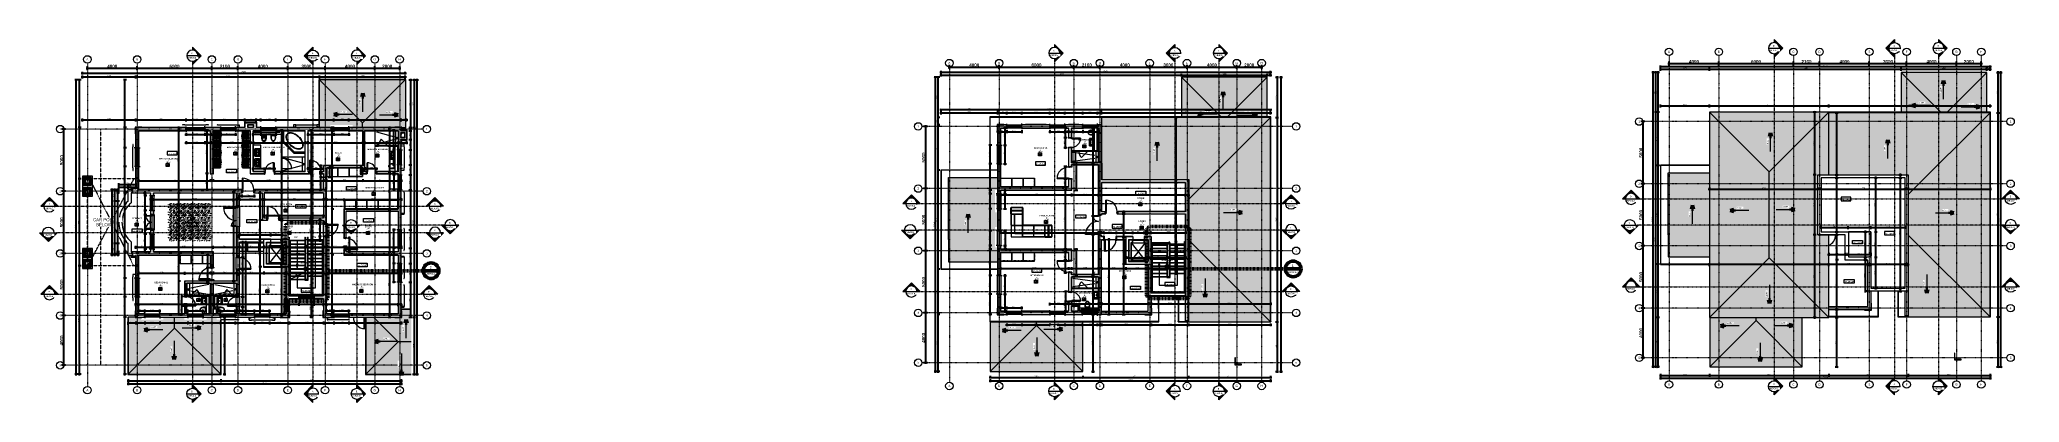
# Model space of a CAD drawing. Header units: millimetres. Extents: x -21051 to 202668, y -15646 to 13691.
# Drawn here: x 43545 to 202668, y -15491 to 13691 of the extents above; entities that cross this region are included whole.
import ezdxf

# ---------------------------------------------------------------- set-up
doc = ezdxf.new("R2010")
doc.units = ezdxf.units.MM
for name, pattern in [('Centre', [14.4, 3, -2.2, 7, -2.2]), ('Dash', [6, 4, -2]), ('Dash dot', [15.875, 6.35, -4.7625, 0, -4.7625]), ('Hidden', [3, 2, -1]), ('Overhead', [2.8, 2, -0.8]), ('TD_Callout Boundary', [4, 2, -2]), ('TD_Dash', [4, 2, -2]), ('TD_Level Line', [8, 4, -2, 0, -2])]:
    doc.linetypes.add(name, pattern=pattern)
for name, color, linetype, lineweight in [('A-ANNO-DIMS', 211, 'Continuous', 9), ('A-ANNO-SYMB', 150, 'Continuous', 9), ('A-AREA-IDEN', 2, 'Continuous', 9), ('A-COLS', 52, 'Continuous', 5), ('A-DETL-GENF', 92, 'Continuous', 5), ('A-DETL-GENF-HDLN', 1, 'TD_Dash', 5), ('A-DETL-HDLN', 90, 'Hidden', 5), ('A-DETL-MBND', 5, 'Continuous', 5), ('A-DETL-MEDM', 33, 'Continuous', 9), ('A-DOOR', 31, 'Continuous', 5), ('A-DOOR-FRAM', 31, 'Continuous', 5), ('A-FLOR', 192, 'Continuous', 5), ('A-FLOR-HRAL', 11, 'Continuous', 5), ('A-FLOR-HRAL-MBND', 5, 'Overhead', 5), ('A-GLAZ', 151, 'Continuous', 5), ('A-GLAZ-SILL', 1, 'Continuous', 5), ('A-ROOF', 132, 'Continuous', 5), ('A-ROOF-PATT', 132, 'Continuous', 5), ('A-WALL', 113, 'Continuous', 5), ('G-ANNO-DIMS', 111, 'Continuous', 9), ('G-ANNO-SYMB', 111, 'Continuous', 9), ('G-ANNO-TEXT', 231, 'Continuous', 9), ('G-IMPT', 8, 'Continuous', 5), ('I-FURN', 30, 'Continuous', 5), ('I-FURN-PNLS', 30, 'Continuous', 5), ('I-WALL', 2, 'Continuous', 5), ('P-SANR-FIXT', 6, 'Continuous', 5), ('Q-CASE', 31, 'Continuous', 5), ('Q-CASE-HDLN', 31, 'TD_Dash', 5), ('S-GRID', 1, 'Continuous', 9), ('S-GRID-IDEN', 1, 'Continuous', 9), ('S-STRS', 31, 'Continuous', 5), ('S-STRS-ANNO', 31, 'Continuous', 5), ('S-STRS-IDEN', 31, 'Continuous', 5), ('S-STRS-MBND', 31, 'Overhead', 5)]:
    doc.layers.add(name, color=color, linetype=linetype, lineweight=lineweight)
doc.layers.get('0').off()
doc.layers.get('I-FURN').off()
doc.styles.add('Arial', font='arial.ttf', dxfattribs={"height": 250})
doc.styles.add('Arial Narrow', font='ARIALN.TTF', dxfattribs={"height": 150})
doc.styles.add('Arial Narrow_1', font='ARIALN.TTF', dxfattribs={"height": 120})
doc.styles.add('Arial Narrow_B', font='ARIALNB.TTF', dxfattribs={"height": 90})
doc.styles.add('Arial Narrow_B_1', font='ARIALNB.TTF', dxfattribs={"height": 120})
doc.styles.add('Arial_1', font='arial.ttf', dxfattribs={"height": 125})
doc.styles.add('Arial_2', font='arial.ttf', dxfattribs={"height": 180})
doc.styles.add('Arial_3', font='arial.ttf', dxfattribs={"height": 100})
doc.styles.add('Arial_4', font='arial.ttf', dxfattribs={"height": 200})
doc.styles.add('Arial_B', font='arialbd.ttf', dxfattribs={"height": 257.936508})
doc.dimstyles.new('Arial_1_0', dxfattribs={"dimscale": 304.8, "dimtxt": 102.02594, "dimasz": 0.328084, "dimexe": 0.328084, "dimexo": 0.0625, "dimgap": 0.082021, "dimtad": 1, "dimdec": 0, "dimzin": 0, "dimdsep": 46, "dimtxsty": 'Arial_3', "dimblk1": 'OBLIQUE', "dimblk2": 'OBLIQUE', "dimsah": 1, "dimcen": 0.09, "dimdle": 0.328084, "dimazin": 0, "dimtfac": 1, "dimtdec": 4, "dimtix": 1, "dimtmove": 0, "dimatfit": 3, "dimfxl": 0.492126, "dimfxlon": 1, "dimtvp": 1, "dimtolj": 1, "dimtzin": 0, "dimarcsym": 2})
doc.dimstyles.new('Arial_1_0_1', dxfattribs={"dimscale": 304.8, "dimtxt": 102.02594, "dimasz": 0.328084, "dimexe": 0.328084, "dimexo": 0.0625, "dimgap": 0.082021, "dimtad": 1, "dimdec": 0, "dimzin": 0, "dimdsep": 46, "dimtxsty": 'Arial_3', "dimblk1": 'OBLIQUE', "dimblk2": 'OBLIQUE', "dimsah": 1, "dimcen": 0.09, "dimdle": 0.328084, "dimazin": 0, "dimtfac": 1, "dimtdec": 4, "dimtix": 1, "dimtmove": 1, "dimatfit": 3, "dimfxl": 0.492126, "dimfxlon": 1, "dimtvp": 1, "dimtolj": 1, "dimtzin": 0, "dimarcsym": 2})
doc.dimstyles.new('Arial_1_0_2', dxfattribs={"dimscale": 304.8, "dimtxt": 102.02594, "dimasz": 0.328084, "dimexe": 0.328084, "dimexo": 0.0625, "dimgap": 0.082021, "dimtad": 1, "dimdec": 0, "dimzin": 0, "dimdsep": 46, "dimtxsty": 'Arial_3', "dimblk1": 'OBLIQUE', "dimblk2": 'OBLIQUE', "dimsah": 1, "dimcen": 0.09, "dimdle": 0.328084, "dimazin": 0, "dimtfac": 1, "dimtdec": 4, "dimtix": 1, "dimtmove": 2, "dimatfit": 3, "dimfxl": 0.492126, "dimfxlon": 1, "dimtvp": 1, "dimtolj": 1, "dimtzin": 0, "dimarcsym": 2})
doc.dimstyles.new('Arial_2_5', dxfattribs={"dimscale": 304.8, "dimtxt": 255.06485, "dimasz": 0.328084, "dimexe": 0.656168, "dimexo": 0.0625, "dimgap": 0.164042, "dimtad": 1, "dimdec": 0, "dimzin": 0, "dimdsep": 46, "dimtxsty": 'Arial_B', "dimblk1": 'OBLIQUE', "dimblk2": 'OBLIQUE', "dimsah": 1, "dimcen": 0.09, "dimdle": 0.328084, "dimazin": 0, "dimtfac": 1, "dimtdec": 4, "dimtix": 1, "dimtmove": 0, "dimatfit": 3, "dimfxl": 0.492126, "dimfxlon": 1, "dimtvp": 1, "dimtolj": 1, "dimtzin": 0, "dimarcsym": 2})
pattern_1 = [(153.435, (9119, -8239.2), (-3067, -1022.33), [1270, -762, 1270, -762, -1615.6]), (153.435, (9119, -8239.2), (-3067, -1022.33), [-4064, 508, -1107.6]), (153.435, (9055.6, -8302.7), (-3067, -1022.33), [1016, -1270, 762, -762, -1869.6]), (153.435, (9055.6, -8302.7), (-3067, -1022.33), [-3810, 889, -980.6]), (153.435, (8865, -8302.7), (-3067, -1022.33), [762, -1524, 508, -762, -2123.6]), (153.435, (8865, -8302.7), (-3067, -1022.33), [-3556, 1143, -980.6]), (153.435, (9055.6, -8112.2), (-3067, -1022.33), [762, -1524, 635, -25618.6]), (153.435, (8865, -7921.7), (-3067, -1022.33), [381, -1905, 254, -25999.6]), (153.435, (8547.6, -8239.2), (-3067, -1022.33), [254, -1905, 254, -1016, -2250.6]), (153.435, (8547.6, -8239.2), (-3067, -1022.33), [-3429, 635, -1615.6]), (153.435, (8738, -7096.2), (-3067, -1022.33), [1270, -1905, 1524, -1006]), (153.435, (8928.6, -7096.2), (-3067, -1022.33), [1778, -1270, 1905, -752]), (153.435, (8865, -6969.2), (-3067, -1022.33), [2032, -1016, 1524, -1107.6]), (153.435, (8674.6, -6778.7), (-3067, -1022.33), [1270, -1778, 1016, -1615.6]), (153.435, (8293.6, -6969.2), (-3067, -1022.33), [635, -2540, 762, -1742.6]), (153.435, (8484, -6588.2), (-3067, -1022.33), [508, -2540, 508, -2123.6])]
pattern_2 = [(153.435, (9496.6, -2579.2), (-3067, -1022.33), [1270, -762, 1270, -762, -1615.6]), (153.435, (9496.6, -2579.2), (-3067, -1022.33), [-4064, 508, -1107.6]), (153.435, (9433, -2642.7), (-3067, -1022.33), [1016, -1270, 762, -762, -1869.6]), (153.435, (9433, -2642.7), (-3067, -1022.33), [-3810, 889, -980.6]), (153.435, (9242.6, -2642.7), (-3067, -1022.33), [762, -1524, 508, -762, -2123.6]), (153.435, (9242.6, -2642.7), (-3067, -1022.33), [-3556, 1143, -980.6]), (153.435, (9433, -2452.2), (-3067, -1022.33), [762, -1524, 635, -25618.6]), (153.435, (9242.6, -2261.7), (-3067, -1022.33), [381, -1905, 254, -25999.6]), (153.435, (8925, -2579.2), (-3067, -1022.33), [254, -1905, 254, -1016, -2250.6]), (153.435, (8925, -2579.2), (-3067, -1022.33), [-3429, 635, -1615.6]), (153.435, (9115.6, -1436.2), (-3067, -1022.33), [1270, -1905, 1524, -1006]), (153.435, (9306, -1436.2), (-3067, -1022.33), [1778, -1270, 1905, -752]), (153.435, (9242.6, -1309.2), (-3067, -1022.33), [2032, -1016, 1524, -1107.6]), (153.435, (9052, -1118.7), (-3067, -1022.33), [1270, -1778, 1016, -1615.6]), (153.435, (8671, -1309.2), (-3067, -1022.33), [635, -2540, 762, -1742.6]), (153.435, (8861.6, -928.2), (-3067, -1022.33), [508, -2540, 508, -2123.6])]
pattern_3 = [(0, (124733.37, -5362.75), (406.4, 101.6), [33.528, -271.272, 33.528, -271.272, -1625.6]), (0, (124733.37, -5362.75), (406.4, 101.6), [-609.6, 33.528, -576.072, 33.528, -271.272, -711.2]), (0, (124733.37, -5362.75), (406.4, 101.6), [-1524, 33.528, -169.672, 33.528, -474.472]), (120, (124885.77, -5311.95), (-291.1882, 301.1527), [33.528, -271.272, 33.528, -1896.872]), (120, (124885.77, -5311.95), (-291.1882, 301.1527), [-338.328, -271.272, 33.528, -576.072, -1016]), (120, (124885.77, -5311.95), (-291.1882, 301.1527), [-1219.2, 33.528, -271.272, 33.528, -677.672]), (120, (124885.77, -5311.95), (-291.1882, 301.1527), [-1557.528, -169.672, 33.528, -474.472]), (240, (124936.57, -5108.75), (-115.2118, -402.7527), [33.528, -271.272, 33.528, -1896.872]), (240, (124936.57, -5108.75), (-115.2118, -402.7527), [-338.328, -271.272, 33.528, -576.072, -1016]), (240, (124936.57, -5108.75), (-115.2118, -402.7527), [-1219.2, 33.528, -271.272, 33.528, -677.672]), (240, (124936.57, -5108.75), (-115.2118, -402.7527), [-1557.528, -169.672, 33.528, -474.472])]

msp = doc.modelspace()

# ---------------------------------------------------------------- texts
at = {"layer": 'A-ANNO-SYMB', "attachment_point": 1}
for s, insert, char_height, width, style in [('2', (74900.6, -4539.9), 200, 192.405, 'Arial_4'), ('1', (144190.5, -4397.4), 200, 192.405, 'Arial_3'), ('MB/601', (74703.5, -5087.3), 125, 753.586, 'Arial'), ('MB/601A', (143933.9, -4944.8), 125, 897.89, 'Arial')]:
    msp.add_mtext(s, dxfattribs=dict(at, insert=insert, char_height=char_height, width=width, style=style))
at = {"layer": 'A-AREA-IDEN', "attachment_point": 1}
for s, insert, char_height, width, style in [("MASTER'S CLOSET", (58593.7, 5087.6), 120, 1691.561, 'Arial Narrow_B_1'), ('14 m²', (59180.8, 4776.4), 90, 328.692, 'Arial Narrow_B'), ('60', (59265.3, 4902.4), 90, 144.304, 'Arial Narrow_B'), ('MASTER BATHROOM', (61517.4, 5086), 120, 1843.881, 'Arial Narrow_B_1'), ('13 m²', (62167.1, 4774.8), 90, 328.692, 'Arial Narrow_B'), ('58', (62251.5, 4900.8), 90, 144.304, 'Arial Narrow_B'), ("MADAM'S BATHROOM", (69897.5, 4927.4), 120, 1924.05, 'Arial Narrow_B_1'), ('BEDROOM 01', (123464.1, 5034.1), 120, 1162.447, 'Arial Narrow_B_1'), ('27', (123917.2, 4848.9), 90, 144.304, 'Arial Narrow_B'), ('BATHROOM 1', (127032.4, 5688.6), 120, 1186.497, 'Arial Narrow_B_1'), ('6 m²', (127441.1, 5377.4), 90, 256.54, 'Arial Narrow_B'), ('31', (127495.6, 5503.4), 90, 144.304, 'Arial Narrow_B'), ('MASTER BEDROOM', (53139.1, 4174), 120, 1723.628, 'Arial Narrow_B_1'), ('28 m²', (53739.2, 3862.8), 90, 328.692, 'Arial Narrow_B'), ('57', (53823.7, 3988.8), 90, 144.304, 'Arial Narrow_B'), ('STUDY', (67283.1, 4634.5), 120, 609.282, 'Arial Narrow_B_1'), ('13 m²', (67423.2, 4323.3), 90, 328.692, 'Arial Narrow_B'), ('59', (67507.7, 4449.3), 90, 144.304, 'Arial Narrow_B'), ('8 m²', (70610.1, 4616.2), 90, 256.54, 'Arial Narrow_B'), ('62', (70664.6, 4742.2), 90, 144.304, 'Arial Narrow_B'), ('26 m²', (123832.7, 4722.9), 90, 328.692, 'Arial Narrow_B'), ("MADAM'S CLOSET", (69738.7, 1840), 120, 1611.392, 'Arial Narrow_B_1'), ('63', (70376.8, 1654.8), 90, 144.304, 'Arial Narrow_B'), ('BOX ROOM', (62928.8, 497.1), 120, 978.059, 'Arial Narrow_B_1'), ('10 m²', (63221.5, 185.9), 90, 328.692, 'Arial Narrow_B'), ('56', (63306, 311.8), 90, 144.304, 'Arial Narrow_B'), ('18 m²', (70292.3, 1528.8), 90, 328.692, 'Arial Narrow_B'), ('STORE', (131766.9, 1000.8), 120, 617.299, 'Arial Narrow_B_1'), ('16 m²', (131910.5, 689.6), 90, 328.692, 'Arial Narrow_B'), ('53', (131995, 815.6), 90, 144.304, 'Arial Narrow_B'), ('TERRACE', (50989.7, -628.7), 120, 865.822, 'Arial Narrow_B_1'), ('9 m²', (51265.9, -939.9), 90, 256.54, 'Arial Narrow_B'), ('39', (51320.4, -813.9), 90, 144.304, 'Arial Narrow_B'), ('FAMILY LIVING', (55287.7, -120.4), 120, 1306.751, 'Arial Narrow_B_1'), ('36 m²', (55715.8, -431.6), 90, 328.692, 'Arial Narrow_B'), ('21', (55800.3, -305.6), 90, 144.304, 'Arial Narrow_B'), ('STUDY', (69683.2, -1281.1), 120, 609.282, 'Arial Narrow_B_1'), ('14 m²', (69823.3, -1592.3), 90, 328.692, 'Arial Narrow_B'), ('42', (69907.8, -1466.3), 90, 144.304, 'Arial Narrow_B'), ('FAMILY LIVING', (123906.9, -411), 120, 1306.751, 'Arial Narrow_B_1'), ('46 m²', (124335, -722.2), 90, 328.692, 'Arial Narrow_B'), ('32', (124419.5, -596.2), 90, 144.304, 'Arial Narrow_B'), ('LOBBY', (131871, -850.5), 120, 625.316, 'Arial Narrow_B_1'), ('14 m²', (132018.1, -1161.7), 90, 328.692, 'Arial Narrow_B'), ('29', (132102.6, -1035.7), 90, 144.304, 'Arial Narrow_B'), ('STAIR HALL', (64521.8, -4199.7), 120, 1066.244, 'Arial Narrow_B_1'), ('12 m²', (64850.9, -4510.9), 90, 328.692, 'Arial Narrow_B'), ('20', (64935.4, -4384.9), 90, 144.304, 'Arial Narrow_B'), ('STAIR HALL', (133723.6, -4003.5), 120, 1066.244, 'Arial Narrow_B_1'), ('11 m²', (134052.7, -4314.7), 90, 328.692, 'Arial Narrow_B'), ('54', (134137.2, -4188.7), 90, 144.304, 'Arial Narrow_B'), ('BEDROOM 01', (52773.6, -5791.1), 120, 1162.447, 'Arial Narrow_B_1'), ('22 m²', (53142.2, -6102.3), 90, 328.692, 'Arial Narrow_B'), ('11', (53226.7, -5976.3), 90, 144.304, 'Arial Narrow_B'), ('BEDROOM 02', (61366, -5987), 120, 1162.447, 'Arial Narrow_B_1'), ('18 m²', (61734.6, -6298.2), 90, 328.692, 'Arial Narrow_B'), ('12', (61819.1, -6172.2), 90, 144.304, 'Arial Narrow_B'), ("MADAM'S BEDROOM", (68663.8, -5947), 120, 1803.797, 'Arial Narrow_B_1'), ('28 m²', (69296.9, -6258.2), 90, 328.692, 'Arial Narrow_B'), ('61', (69381.4, -6132.2), 90, 144.304, 'Arial Narrow_B'), ('BEDROOM 02', (123164.1, -5210.9), 120, 1162.447, 'Arial Narrow_B_1'), ('26 m²', (123532.7, -5522.1), 90, 328.692, 'Arial Narrow_B'), ('28', (123617.2, -5396.1), 90, 144.304, 'Arial Narrow_B'), ('ROOF DECK', (130300.9, -4867.4), 120, 1066.244, 'Arial Narrow_B_1'), ('18 m²', (130630, -5178.6), 90, 328.692, 'Arial Narrow_B'), ('33', (130714.5, -5052.6), 90, 144.304, 'Arial Narrow_B'), ('BATHROOM 1', (55818.6, -6688.1), 120, 1186.497, 'Arial Narrow_B_1'), ('4 m²', (56227.2, -6999.3), 90, 256.54, 'Arial Narrow_B'), ('26', (56281.7, -6873.3), 90, 144.304, 'Arial Narrow_B'), ('BATHROOM 2', (58006.6, -6688.1), 120, 1186.497, 'Arial Narrow_B_1'), ('4 m²', (58415.2, -6999.3), 90, 256.54, 'Arial Narrow_B'), ('25', (58469.7, -6873.3), 90, 144.304, 'Arial Narrow_B'), ('BATHROOM 2', (127010, -6630.5), 120, 1186.497, 'Arial Narrow_B_1'), ('5 m²', (127418.7, -6941.7), 90, 256.54, 'Arial Narrow_B'), ('30', (127473.2, -6815.8), 90, 144.304, 'Arial Narrow_B')]:
    msp.add_mtext(s, dxfattribs=dict(at, insert=insert, char_height=char_height, width=width, style=style))
at = {"layer": 'G-ANNO-DIMS', "char_height": 120, "attachment_point": 1, "line_spacing_factor": 0.974696}
for s, insert, width, style in [('+4,785SFL', (53872.2, 4572.7), 812.014, 'Arial Narrow_1'), ('+8,250SFL', (123652.2, 3743), 812.014, 'Arial Narrow_1'), ('+4,785SFL', (58625.3, 3133.7), 812.014, 'Arial Narrow_1'), ('+4,785SFL', (68276.2, 1748.6), 812.014, 'Arial Narrow_1'), ('+4,785SFL', (64207.1, 290.7), 812.014, 'Arial Narrow_1'), ('+8,250SFL', (131723.7, 1365), 812.014, 'Arial Narrow_1'), ('+11,550SFL', (188356.1, 885.8), 903.384, 'Arial Narrow'), ('+4,785SFL', (55444.9, -1156), 812.014, 'Arial Narrow_1'), ('+4,785SFL', (60260.6, -900), 812.014, 'Arial Narrow_1'), ('+4,785SFL', (69648.9, -836.7), 812.014, 'Arial Narrow_1'), ('+8,250SFL', (126886.2, -523.8), 812.014, 'Arial Narrow_1'), ('+8,250SFL', (129806.4, -1306.4), 812.014, 'Arial Narrow_1'), ('+4,620SFL', (51051.4, -1656), 812.014, 'Arial Narrow_1'), ('+11,850SFL', (189269.4, -2588.3), 903.384, 'Arial Narrow'), ('+11,550SFL', (191845, -1866.8), 903.384, 'Arial Narrow'), ('+4,785SFL', (69133.8, -4423.6), 812.014, 'Arial Narrow_1'), ('+8,250SFL', (123353.3, -4858.4), 812.014, 'Arial Narrow_1'), ('+8,085SFL', (131292.7, -6263.2), 812.014, 'Arial Narrow_1'), ('+6,765SFL', (134056.8, -5963.2), 812.014, 'Arial Narrow_1'), ('+8,085SFL', (188648.1, -5730.1), 812.014, 'Arial Narrow'), ('+2,970SFL', (64632.2, -6459.3), 812.014, 'Arial Narrow_1')]:
    msp.add_mtext(s, dxfattribs=dict(at, insert=insert, width=width, style=style))

# ---------------------------------------------------------------- blocks, each defined once
blk = doc.blocks.new('Columns_Pedestal_Doric - 600x400mm-1243400-01_First floor')
at = {"layer": 'A-DETL-MBND'}
for p, q in [((297, 305), (-313, 305)), ((-313, 305), (-313, -305)), ((297, -305), (297, 305)), ((297, -305), (-313, -305))]:
    blk.add_line(p, q, dxfattribs=at)
blk = doc.blocks.new('Lift Assembly - 8 Person-1265680-01_First floor')
at = {"layer": 'A-DETL-MBND'}
for p, q in [((-825, 1805), (325, 1805)), ((-825, 355), (-825, 1805)), ((-800, 1780), (300, 1780)), ((-800, 380), (-800, 1780)), ((-800, 380), (300, 1780)), ((-800, 1780), (300, 380)), ((300, 1780), (300, 380)), ((325, 1805), (325, 355)), ((-700, 355), (-825, 355)), ((300, 380), (-800, 380)), ((-725, 355), (-725, 183)), ((-700, 183), (-725, 183)), ((-700, 380), (-700, 183)), ((-700, 180), (-251, 180)), ((-700, 180), (-700, 130)), ((-251, 180), (-251, 130)), ((-249, 180), (200, 180)), ((-249, 180), (-249, 130)), ((200, 380), (200, 183)), ((325, 355), (200, 355)), ((200, 183), (225, 183)), ((200, 180), (200, 130)), ((225, 355), (225, 183))]:
    blk.add_line(p, q, dxfattribs=at)
blk = doc.blocks.new('Casement - 2L - 1200 X 1500-1125428-01_First floor')
at = {"layer": 'A-GLAZ'}
for p, q in [((-274, 130), (-274, 230)), ((-224, 35), (-274, 35)), ((876, 35), (-224, 35)), ((-224, -35), (-224, 35)), ((-224, 0), (-224, 15)), ((313, 0), (-224, 0)), ((876, -35), (876, 35)), ((926, 35), (876, 35)), ((926, 130), (926, 230)), ((-274, -35), (-224, -35)), ((-274, -130), (-274, -210)), ((-224, -35), (876, -35)), ((876, 0), (339, 0)), ((876, -35), (926, -35)), ((926, -130), (926, -230))]:
    blk.add_line(p, q, dxfattribs=at)
at = {"layer": 'A-GLAZ', "linetype": 'Centre'}
for p, q in [((313, 35), (313, -35)), ((339, 35), (339, -35))]:
    blk.add_line(p, q, dxfattribs=at)
blk = doc.blocks.new('Casement - 2L - 1200 X 1500-1125429-01_First floor')
at = {"layer": 'A-GLAZ'}
for p, q in [((-274, 130), (-274, 210)), ((-274, 35), (-224, 35)), ((-224, 35), (876, 35)), ((-224, 35), (-224, -35)), ((313, 0), (-224, 0)), ((-224, 0), (-224, -15)), ((876, 35), (876, -35)), ((876, 35), (926, 35)), ((926, 130), (926, 230)), ((-224, -35), (-274, -35)), ((-274, -130), (-274, -230)), ((876, -35), (-224, -35)), ((876, 0), (339, 0)), ((926, -35), (876, -35)), ((926, -130), (926, -230))]:
    blk.add_line(p, q, dxfattribs=at)
at = {"layer": 'A-GLAZ', "linetype": 'Centre'}
for p, q in [((313, -35), (313, 35)), ((339, -35), (339, 35))]:
    blk.add_line(p, q, dxfattribs=at)
blk = doc.blocks.new('Casement - 2L - 1500 X 1800-1200021-01_First floor')
at = {"layer": 'A-GLAZ'}
for p, q in [((-424, 130), (-424, 210)), ((-424, 35), (-374, 35)), ((-374, 35), (1026, 35)), ((-374, 35), (-374, -35)), ((313, 0), (-374, 0)), ((-374, 0), (-374, -15)), ((1026, 0), (339, 0)), ((1026, 35), (1026, -35)), ((1026, 35), (1076, 35)), ((1076, 130), (1076, 230)), ((-374, -35), (-424, -35)), ((-424, -130), (-424, -230)), ((1026, -35), (-374, -35)), ((1076, -35), (1026, -35)), ((1076, -130), (1076, -230))]:
    blk.add_line(p, q, dxfattribs=at)
at = {"layer": 'A-GLAZ', "linetype": 'Centre'}
for p, q in [((313, -35), (313, 35)), ((339, -35), (339, 35))]:
    blk.add_line(p, q, dxfattribs=at)
blk = doc.blocks.new('Casement - 2L - 1200 X 1800-1205388-01_First floor')
at = {"layer": 'A-GLAZ'}
for p, q in [((-274, 130), (-274, 230)), ((-224, 35), (-274, 35)), ((876, 35), (-224, 35)), ((-224, -35), (-224, 35)), ((-224, 0), (-224, 15)), ((313, 0), (-224, 0)), ((876, -35), (876, 35)), ((926, 35), (876, 35)), ((926, 130), (926, 230)), ((-274, -35), (-224, -35)), ((-274, -130), (-274, -210)), ((-224, -35), (876, -35)), ((876, 0), (339, 0)), ((876, -35), (926, -35)), ((926, -130), (926, -230))]:
    blk.add_line(p, q, dxfattribs=at)
at = {"layer": 'A-GLAZ', "linetype": 'Centre'}
for p, q in [((313, 35), (313, -35)), ((339, 35), (339, -35))]:
    blk.add_line(p, q, dxfattribs=at)
blk = doc.blocks.new('Casement - 2L - 900 toilet-899418-01_First floor')
at = {"layer": 'A-GLAZ'}
for p, q in [((-274, 130), (-274, 230)), ((-224, 35), (-274, 35)), ((876, 35), (-224, 35)), ((-224, -35), (-224, 35)), ((-224, 0), (-224, 15)), ((313, 0), (-224, 0)), ((876, -35), (876, 35)), ((926, 35), (876, 35)), ((926, 130), (926, 230)), ((-274, -35), (-224, -35)), ((-274, -130), (-274, -210)), ((-224, -35), (876, -35)), ((876, 0), (339, 0)), ((876, -35), (926, -35)), ((926, -130), (926, -230))]:
    blk.add_line(p, q, dxfattribs=at)
at = {"layer": 'A-GLAZ', "linetype": 'Centre'}
for p, q in [((313, 35), (313, -35)), ((339, 35), (339, -35))]:
    blk.add_line(p, q, dxfattribs=at)
blk = doc.blocks.new('Doors_IntSgl - 1000x2700mm-881395-01_First floor')
at = {"layer": 'A-DOOR'}
for p, q in [((-535, 150), (-495, 150)), ((-535, 130), (-535, 150)), ((-465, 130), (-500, 130)), ((-495, 150), (-469, 136)), ((500, 130), (465, 130)), ((469, 136), (495, 150)), ((495, 150), (535, 150)), ((535, 150), (535, 130)), ((-535, -150), (-535, -130)), ((-495, -150), (-535, -150)), ((-500, -130), (-465, -130)), ((-469, -136), (-495, -150)), ((420, -130), (458, -130)), ((420, -1046), (420, -130)), ((420, -130), (420, -1046)), ((458, -130), (420, -130)), ((458, -1046), (420, -1046)), ((420, -1046), (458, -1046)), ((458, -130), (458, -1046)), ((458, -1046), (458, -130)), ((465, -130), (500, -130)), ((495, -150), (469, -136)), ((535, -150), (495, -150)), ((535, -130), (535, -150))]:
    blk.add_line(p, q, dxfattribs=at)
for centre, radius, start, end in [((-473, 129), 8.06, 7.12502, 60.25512), ((473, 129), 8.06, 119.74488, 172.87498), ((-473, -129), 8.06, 299.74488, 352.87498), ((-473, -129), 8.06, 299.74488, 352.87498), ((458, -130), 916, 180, 270), ((473, -129), 8.06, 187.12502, 240.25512), ((473, -129), 8.06, 187.12502, 240.25512)]:
    blk.add_arc(centre, radius, start, end, dxfattribs=at)
at = {"layer": 'A-DOOR-FRAM'}
for p, q in [((-492, 130), (-460, 130)), ((-492, -130), (-492, 130)), ((-460, 130), (-460, -130)), ((460, 130), (492, 130)), ((460, -130), (460, 130)), ((492, 130), (492, -130)), ((-460, -130), (-492, -130)), ((-460, -58), (-441, -58)), ((-460, -90), (-460, -58)), ((-441, -90), (-460, -90)), ((-441, -58), (-441, -90)), ((441, -58), (460, -58)), ((441, -90), (441, -58)), ((460, -90), (441, -90)), ((460, -58), (460, -90)), ((492, -130), (460, -130))]:
    blk.add_line(p, q, dxfattribs=at)
blk = doc.blocks.new('Casement - 2L - 900 X 1500-1174682-01_First floor')
at = {"layer": 'A-GLAZ'}
for p, q in [((-124, 130), (-124, 210)), ((-124, 35), (-74, 35)), ((-74, 35), (726, 35)), ((-74, 35), (-74, -35)), ((313, 0), (-74, 0)), ((-74, 0), (-74, -15)), ((726, 0), (339, 0)), ((726, 35), (726, -35)), ((726, 35), (776, 35)), ((776, 130), (776, 230)), ((-74, -35), (-124, -35)), ((-124, -130), (-124, -230)), ((726, -35), (-74, -35)), ((776, -35), (726, -35)), ((776, -130), (776, -230))]:
    blk.add_line(p, q, dxfattribs=at)
at = {"layer": 'A-GLAZ', "linetype": 'Centre'}
for p, q in [((313, -35), (313, 35)), ((339, -35), (339, 35))]:
    blk.add_line(p, q, dxfattribs=at)
blk = doc.blocks.new('CAS_Casework - 1 Primary  __ Bedroom-1171553-01_First floor')
at = {"layer": 'Q-CASE'}
for p, q in [((-264, -100), (-264, 600)), ((354, -100), (-264, -100))]:
    blk.add_line(p, q, dxfattribs=at)
at = {"layer": 'Q-CASE-HDLN'}
for p, q in [((-264, 600), (-264, -80)), ((-264, -80), (354, -80))]:
    blk.add_line(p, q, dxfattribs=at)
blk = doc.blocks.new('CAS_Casework - 1 Primary  __ Bedroom-905977-01_First floor')
at = {"layer": 'Q-CASE'}
for p, q in [((-405, -100), (-405, 600)), ((495, 600), (495, -100)), ((495, -100), (-405, -100))]:
    blk.add_line(p, q, dxfattribs=at)
at = {"layer": 'Q-CASE-HDLN'}
for p, q in [((-405, 600), (-405, -80)), ((495, 600), (495, -80)), ((-405, -80), (495, -80))]:
    blk.add_line(p, q, dxfattribs=at)
blk = doc.blocks.new('PARAPET3 - PARAPET-973356-01_First floor')
at = {"layer": 'A-DETL-MBND'}
for p, q in [((-9350, 12911), (-13959, 12760)), ((-13959, 12760), (-13713, 5283)), ((-13939, 12741), (-9349, 12892)), ((-13939, 12741), (-13695, 5302)), ((-9350, 12911), (-9349, 12892)), ((-9349, 12892), (-9349, 12886)), ((-13713, 5283), (-9302, 5428)), ((-9303, 5447), (-13695, 5302))]:
    blk.add_line(p, q, dxfattribs=at)
for points, knots in [([(-13959, 12760), (-13959, 12760), (-13959, 12760), (-13958, 12759), (-13956, 12757), (-13954, 12756), (-13953, 12754), (-13951, 12753), (-13950, 12751), (-13947, 12749), (-13944, 12746), (-13941, 12743), (-13939, 12741)], [0.44444444, 0.44444444, 0.44444444, 0.44444444, 0.55555556, 0.61111111, 0.66666667, 0.75, 0.77083333, 0.79166667, 0.83333333, 0.875, 0.91666667, 1, 1, 1, 1]), ([(-13695, 5302), (-13696, 5300), (-13699, 5298), (-13702, 5294), (-13704, 5292), (-13706, 5290), (-13707, 5289), (-13709, 5287), (-13711, 5285), (-13712, 5284), (-13713, 5283), (-13713, 5283), (-13713, 5283)], [-1, -1, -1, -1, -0.91666667, -0.875, -0.83333333, -0.79166667, -0.77083333, -0.75, -0.66666667, -0.61111111, -0.55555556, -0.44444444, -0.44444444, -0.44444444, -0.44444444])]:
    blk.add_open_spline(points, degree=3, knots=knots, dxfattribs=at)
blk = doc.blocks.new('Doors_ExtDbl_w-Glazing_Bars_1 - 1510x2410mm 2-1171549-01_First floor')
at = {"layer": 'A-DOOR'}
for p, q in [((-650, -28), (-600, 57)), ((-650, 57), (-600, -28)), ((-650, -28), (-650, 57)), ((-650, 57), (-600, 57)), ((-600, 57), (-600, -28)), ((-548, 531), (-504, 531)), ((-548, -16), (-548, 531)), ((-548, 531), (-504, 531)), ((-548, 531), (-548, -16)), ((-504, 531), (-504, -16)), ((-504, -16), (-504, 531)), ((504, 531), (549, 531)), ((504, -16), (504, 531)), ((504, -16), (504, 531)), ((549, 531), (504, 531)), ((549, 531), (549, -16)), ((549, 531), (549, -16)), ((600, -28), (650, 57)), ((600, 57), (650, -28)), ((600, -28), (600, 57)), ((600, 57), (650, 57)), ((650, 57), (650, -28)), ((-600, -28), (-650, -28)), ((-625, -130), (-625, -160)), ((-625, -160), (-625, -130)), ((-625, -160), (625, -160)), ((625, -160), (-625, -160)), ((-551, -16), (-548, -16)), ((-504, -16), (-548, -16)), ((-548, -16), (-504, -16)), ((-504, -16), (504, -16)), ((549, -16), (504, -16)), ((549, -16), (504, -16)), ((549, -16), (551, -16)), ((650, -28), (600, -28)), ((625, -160), (625, -130)), ((625, -130), (625, -160))]:
    blk.add_line(p, q, dxfattribs=at)
for centre, start, end in [((-548, -16), 360, 90), ((549, -16), 90, 180)]:
    blk.add_arc(centre, 547, start, end, dxfattribs=at)
at = {"layer": 'A-DOOR-FRAM'}
for p, q in [((-600, -16), (-552, -16)), ((-530, -105), (-600, -105)), ((-552, -16), (-552, -63)), ((-552, -63), (-530, -63)), ((-530, -63), (-530, -105)), ((529, -63), (551, -63)), ((529, -105), (529, -63)), ((600, -105), (529, -105)), ((551, -16), (600, -16)), ((551, -63), (551, -16))]:
    blk.add_line(p, q, dxfattribs=at)
blk = doc.blocks.new('Railing - Railing-1000652-01_First floor')
at = {"layer": 'A-FLOR-HRAL'}
for p, q in [((-5861, -1187), (-5911, -1189)), ((-5911, -1189), (-5902, -1459)), ((-5861, -1192), (-5905, -1194)), ((-5861, -1192), (-5905, -1194)), ((-5861, -1192), (-5905, -1194)), ((-5861, -1192), (-5905, -1194)), ((-5861, -1192), (-5905, -1194)), ((-5902, -1459), (-5857, -1457)), ((-5860, -1222), (-5875, -1223)), ((-5860, -1222), (-5875, -1223)), ((-5860, -1222), (-5875, -1223)), ((-5860, -1222), (-5875, -1223)), ((-5860, -1222), (-5875, -1223)), ((-5859, -1227), (-5869, -1228)), ((-5869, -1228), (-5863, -1417)), ((-5863, -1417), (-5858, -1417)), ((-5278, -1168), (-5861, -1187)), ((-5258, -1207), (-5859, -1227)), ((-5858, -1417), (-5573, -1408)), ((-5857, -1457), (-5572, -1448)), ((-5573, -1408), (-2725, -1314)), ((-5572, -1448), (-2724, -1354)), ((-2725, -1314), (-2440, -1305)), ((-2724, -1354), (-2439, -1345)), ((-2440, -1305), (-2439, -1345))]:
    blk.add_line(p, q, dxfattribs=at)
blk = doc.blocks.new('Railing - Railing-1000656-01_First floor')
at = {"layer": 'A-FLOR-HRAL'}
for p, q in [((-5900, 7), (-7144, -34)), ((-5874, 8), (-5900, 7)), ((-7144, -34), (-7057, -2692)), ((-5899, -33), (-7103, -72)), ((-7103, -72), (-7018, -2651)), ((-5854, -31), (-5899, -33)), ((-7057, -2692), (-5818, -2652)), ((-7018, -2651), (-5819, -2612)), ((-5819, -2612), (-5534, -2602)), ((-5818, -2652), (-5533, -2642)), ((-5534, -2602), (-2686, -2509)), ((-5533, -2642), (-2684, -2549)), ((-2686, -2509), (-2616, -2506)), ((-2684, -2549), (-2614, -2546)), ((-2616, -2506), (-2614, -2546))]:
    blk.add_line(p, q, dxfattribs=at)
blk = doc.blocks.new('Doors_IntSgl - 800x2100mm-882953-01_First floor')
at = {"layer": 'A-DOOR'}
for p, q in [((-435, 150), (-395, 150)), ((-435, 130), (-435, 150)), ((-365, 130), (-400, 130)), ((-395, 150), (-369, 136)), ((400, 130), (365, 130)), ((369, 136), (395, 150)), ((395, 150), (435, 150)), ((435, 150), (435, 130)), ((-435, -150), (-435, -130)), ((-395, -150), (-435, -150)), ((-400, -130), (-365, -130)), ((-369, -136), (-395, -150)), ((320, -130), (358, -130)), ((320, -846), (320, -130)), ((320, -130), (320, -846)), ((358, -130), (320, -130)), ((358, -846), (320, -846)), ((320, -846), (358, -846)), ((358, -130), (358, -846)), ((358, -846), (358, -130)), ((365, -130), (400, -130)), ((395, -150), (369, -136)), ((435, -150), (395, -150)), ((435, -130), (435, -150))]:
    blk.add_line(p, q, dxfattribs=at)
for centre, radius, start, end in [((-373, 129), 8.06, 7.12502, 60.25512), ((373, 129), 8.06, 119.74488, 172.87498), ((-373, -129), 8.06, 299.74488, 352.87498), ((-373, -129), 8.06, 299.74488, 352.87498), ((358, -130), 716, 180, 270), ((373, -129), 8.06, 187.12502, 240.25512), ((373, -129), 8.06, 187.12502, 240.25512)]:
    blk.add_arc(centre, radius, start, end, dxfattribs=at)
at = {"layer": 'A-DOOR-FRAM'}
for p, q in [((-392, 130), (-360, 130)), ((-392, -130), (-392, 130)), ((-360, 130), (-360, -130)), ((360, 130), (392, 130)), ((360, -130), (360, 130)), ((392, 130), (392, -130)), ((-360, -130), (-392, -130)), ((-360, -58), (-341, -58)), ((-360, -90), (-360, -58)), ((-341, -90), (-360, -90)), ((-341, -58), (-341, -90)), ((341, -58), (360, -58)), ((341, -90), (341, -58)), ((360, -90), (341, -90)), ((360, -58), (360, -90)), ((392, -130), (360, -130))]:
    blk.add_line(p, q, dxfattribs=at)
blk = doc.blocks.new('FUR_8_Carpet - _-1171524-01_First floor')
at = {"layer": 'G-IMPT'}
for p, q in [((-1723, 1146), (-1723, 1150)), ((-1723, 1145), (-1723, 1146)), ((-1723, 537), (-1723, 540)), ((-1723, 535), (-1723, 537)), ((-1702, 1153), (-1702, 1128)), ((-1702, 1128), (-1702, 1153)), ((-1702, 543), (-1702, 518)), ((-1702, 518), (-1702, 543)), ((-1699, 1329), (-1694, 1329)), ((-1699, 720), (-1694, 720)), ((-1699, 110), (-1694, 110)), ((-1692, 1128), (-1692, 1153)), ((-1692, 1126), (-1692, 1128)), ((-1692, 518), (-1692, 543)), ((-1692, 516), (-1692, 518)), ((-1690, 1308), (-1675, 1308)), ((-1690, 698), (-1675, 698)), ((-1690, 88), (-1675, 88)), ((-1685, 1337), (-1685, 1335)), ((-1685, 1335), (-1685, 1310)), ((-1685, 1264), (-1685, 1289)), ((-1685, 1262), (-1685, 1264)), ((-1685, 727), (-1685, 725)), ((-1685, 725), (-1685, 700)), ((-1685, 675), (-1685, 679)), ((-1685, 671), (-1685, 675)), ((-1685, 667), (-1685, 670)), ((-1685, 665), (-1685, 667)), ((-1685, 654), (-1685, 664)), ((-1685, 652), (-1685, 654)), ((-1685, 118), (-1685, 116)), ((-1685, 116), (-1685, 91)), ((-1685, 45), (-1685, 70)), ((-1685, 43), (-1685, 45)), ((-1681, 1308), (-1677, 1308)), ((-1681, 698), (-1677, 698)), ((-1681, 88), (-1677, 88)), ((-1675, 1299), (-1675, 1294)), ((-1675, 1294), (-1675, 1269)), ((-1675, 690), (-1675, 686)), ((-1675, 685), (-1675, 681)), ((-1675, 680), (-1675, 675)), ((-1675, 675), (-1675, 671)), ((-1675, 670), (-1675, 667)), ((-1675, 667), (-1675, 665)), ((-1675, 664), (-1675, 660)), ((-1675, 80), (-1675, 75)), ((-1675, 75), (-1675, 50)), ((-1671, 1233), (-1666, 1233)), ((-1671, 623), (-1666, 623)), ((-1671, 14), (-1666, 14)), ((-1645, 1434), (-1653, 1434)), ((-1645, 1357), (-1653, 1357)), ((-1645, 824), (-1653, 824)), ((-1645, 747), (-1653, 747)), ((-1645, 214), (-1653, 214)), ((-1645, 138), (-1653, 138)), ((-1651, 1350), (-1646, 1350)), ((-1651, 1063), (-1646, 1063)), ((-1651, 741), (-1646, 741)), ((-1651, 453), (-1646, 453)), ((-1651, 131), (-1646, 131)), ((-1642, 1434), (-1627, 1434)), ((-1642, 1357), (-1627, 1357)), ((-1642, 824), (-1627, 824)), ((-1642, 747), (-1627, 747)), ((-1642, 214), (-1627, 214)), ((-1642, 138), (-1627, 138)), ((-1637, 1445), (-1637, 1443)), ((-1637, 1009), (-1637, 1013)), ((-1637, 835), (-1637, 833)), ((-1637, 399), (-1637, 403)), ((-1637, 225), (-1637, 224)), ((-1625, 1012), (-1630, 1012)), ((-1625, 402), (-1630, 402)), ((-1627, 1073), (-1627, 1070)), ((-1627, 1004), (-1627, 1011)), ((-1627, 992), (-1627, 974)), ((-1627, 463), (-1627, 461)), ((-1627, 394), (-1627, 402)), ((-1627, 382), (-1627, 364)), ((-1607, 1063), (-1626, 1063)), ((-1607, 453), (-1626, 453)), ((-1621, 1331), (-1592, 1331)), ((-1621, 722), (-1592, 722)), ((-1621, 112), (-1592, 112)), ((-1599, 1118), (-1595, 1118)), ((-1599, 508), (-1595, 508)), ((-1597, 1065), (-1597, 1073)), ((-1597, 1070), (-1597, 1071)), ((-1597, 1064), (-1597, 1062)), ((-1597, 1054), (-1597, 1047)), ((-1597, 456), (-1597, 463)), ((-1597, 460), (-1597, 462)), ((-1597, 454), (-1597, 453)), ((-1597, 445), (-1597, 438)), ((-1594, 1128), (-1588, 1128)), ((-1594, 518), (-1588, 518)), ((-1583, 1503), (-1579, 1503)), ((-1583, 894), (-1579, 894)), ((-1583, 284), (-1579, 284)), ((-1582, 1132), (-1582, 1130)), ((-1582, 522), (-1582, 520)), ((-1576, 1280), (-1571, 1280)), ((-1576, 670), (-1571, 670)), ((-1576, 60), (-1571, 60)), ((-1572, 1504), (-1572, 1499)), ((-1572, 1492), (-1572, 1494)), ((-1572, 895), (-1572, 890)), ((-1572, 882), (-1572, 884)), ((-1572, 285), (-1572, 280)), ((-1572, 273), (-1572, 275)), ((-1566, 1322), (-1570, 1322)), ((-1566, 1128), (-1570, 1128)), ((-1566, 713), (-1570, 713)), ((-1566, 518), (-1570, 518)), ((-1566, 103), (-1570, 103)), ((-1562, 1331), (-1567, 1331)), ((-1562, 722), (-1567, 722)), ((-1562, 112), (-1567, 112)), ((-1558, 1474), (-1558, 1446)), ((-1558, 864), (-1558, 836)), ((-1558, 255), (-1558, 226)), ((-1557, 932), (-1557, 938)), ((-1557, 322), (-1557, 328)), ((-1553, 1174), (-1548, 1174)), ((-1553, 564), (-1548, 564)), ((-1542, 1140), (-1542, 1141)), ((-1542, 1134), (-1542, 1133)), ((-1542, 1054), (-1542, 1047)), ((-1542, 530), (-1542, 532)), ((-1542, 525), (-1542, 523)), ((-1542, 445), (-1542, 438)), ((-1541, 1482), (-1541, 1472)), ((-1541, 872), (-1541, 863)), ((-1541, 262), (-1541, 253)), ((-1538, 1445), (-1534, 1445)), ((-1538, 836), (-1534, 836)), ((-1538, 226), (-1534, 226)), ((-1518, 992), (-1518, 974)), ((-1518, 382), (-1518, 364)), ((-1512, 934), (-1512, 940)), ((-1512, 325), (-1512, 330)), ((-1502, 932), (-1502, 938)), ((-1502, 322), (-1502, 328)), ((-1473, 1174), (-1487, 1174)), ((-1487, 1064), (-1487, 1073)), ((-1473, 564), (-1487, 564)), ((-1487, 454), (-1487, 463)), ((-1484, 1473), (-1453, 1473)), ((-1484, 1323), (-1453, 1323)), ((-1484, 863), (-1453, 863)), ((-1484, 713), (-1453, 713)), ((-1484, 254), (-1453, 254)), ((-1484, 104), (-1453, 104)), ((-1482, 1310), (-1478, 1310)), ((-1453, 1087), (-1482, 1087)), ((-1482, 701), (-1478, 701)), ((-1453, 478), (-1482, 478)), ((-1482, 91), (-1478, 91)), ((-1476, 1459), (-1476, 1475)), ((-1476, 1306), (-1476, 1305)), ((-1462, 1300), (-1476, 1300)), ((-1476, 849), (-1476, 865)), ((-1476, 697), (-1476, 696)), ((-1462, 691), (-1476, 691)), ((-1476, 240), (-1476, 255)), ((-1476, 87), (-1476, 86)), ((-1462, 81), (-1476, 81)), ((-1461, 1468), (-1466, 1468)), ((-1461, 859), (-1466, 859)), ((-1461, 249), (-1466, 249)), ((-1463, 1072), (-1463, 1070)), ((-1463, 991), (-1463, 974)), ((-1463, 463), (-1463, 461)), ((-1463, 381), (-1463, 364)), ((-1439, 1196), (-1439, 1202)), ((-1439, 587), (-1439, 593)), ((-1429, 1191), (-1429, 1196)), ((-1429, 581), (-1429, 586)), ((-1420, 1273), (-1393, 1273)), ((-1420, 664), (-1393, 664)), ((-1420, 54), (-1393, 54)), ((-1416, 1274), (-1416, 1272)), ((-1416, 664), (-1416, 663)), ((-1416, 54), (-1416, 53)), ((-1402, 1470), (-1388, 1470)), ((-1402, 860), (-1388, 860)), ((-1402, 250), (-1388, 250)), ((-1375, 1501), (-1375, 1496)), ((-1375, 891), (-1375, 886)), ((-1375, 281), (-1375, 276)), ((-1370, 1268), (-1370, 1269)), ((-1370, 658), (-1370, 660)), ((-1370, 48), (-1370, 50)), ((-1366, 1135), (-1366, 1133)), ((-1366, 526), (-1366, 523)), ((-1332, 1143), (-1361, 1143)), ((-1332, 533), (-1361, 533)), ((-1322, 1500), (-1353, 1500)), ((-1322, 1309), (-1353, 1309)), ((-1322, 890), (-1353, 890)), ((-1322, 700), (-1353, 700)), ((-1322, 281), (-1353, 281)), ((-1322, 90), (-1353, 90)), ((-1334, 1262), (-1334, 1232)), ((-1334, 652), (-1334, 623)), ((-1334, 43), (-1334, 13)), ((-1327, 1407), (-1327, 1413)), ((-1327, 1394), (-1327, 1376)), ((-1327, 797), (-1327, 803)), ((-1327, 784), (-1327, 766)), ((-1327, 188), (-1327, 194)), ((-1327, 174), (-1327, 156)), ((-1290, 1118), (-1321, 1118)), ((-1290, 508), (-1321, 508)), ((-1318, 1213), (-1318, 1183)), ((-1318, 603), (-1318, 573)), ((-1315, 989), (-1315, 974)), ((-1315, 379), (-1315, 364)), ((-1308, 1113), (-1314, 1113)), ((-1308, 503), (-1314, 503)), ((-1308, 1414), (-1303, 1414)), ((-1308, 1034), (-1308, 1003)), ((-1308, 804), (-1303, 804)), ((-1308, 424), (-1308, 394)), ((-1308, 195), (-1303, 195)), ((-1300, 1250), (-1295, 1250)), ((-1300, 641), (-1295, 641)), ((-1300, 31), (-1295, 31)), ((-1268, 1009), (-1268, 1013)), ((-1268, 399), (-1268, 403)), ((-1230, 1063), (-1261, 1063)), ((-1230, 453), (-1261, 453)), ((-1258, 989), (-1258, 974)), ((-1258, 379), (-1258, 364)), ((-1254, 1385), (-1237, 1385)), ((-1254, 776), (-1237, 776)), ((-1254, 166), (-1237, 166)), ((-1246, 1087), (-1228, 1087)), ((-1246, 478), (-1228, 478)), ((-1235, 1243), (-1240, 1243)), ((-1235, 633), (-1240, 633)), ((-1235, 24), (-1240, 24)), ((-1235, 1280), (-1235, 1307)), ((-1235, 670), (-1235, 697)), ((-1235, 61), (-1235, 88)), ((-1232, 1243), (-1221, 1243)), ((-1232, 633), (-1221, 633)), ((-1232, 24), (-1221, 24)), ((-1227, 1385), (-1222, 1385)), ((-1220, 1243), (-1227, 1243)), ((-1227, 1081), (-1227, 1108)), ((-1227, 776), (-1222, 776)), ((-1220, 633), (-1227, 633)), ((-1227, 471), (-1227, 498)), ((-1227, 166), (-1222, 166)), ((-1220, 24), (-1227, 24)), ((-1201, 1012), (-1216, 1012)), ((-1201, 402), (-1216, 402)), ((-1200, 1488), (-1215, 1488)), ((-1200, 878), (-1215, 878)), ((-1200, 268), (-1215, 268)), ((-1213, 1474), (-1213, 1475)), ((-1213, 1009), (-1213, 1013)), ((-1213, 864), (-1213, 866)), ((-1213, 399), (-1213, 403)), ((-1213, 254), (-1213, 256)), ((-1203, 1457), (-1208, 1457)), ((-1203, 848), (-1208, 848)), ((-1203, 238), (-1208, 238)), ((-1206, 1338), (-1190, 1338)), ((-1206, 1310), (-1190, 1310)), ((-1206, 1243), (-1190, 1243)), ((-1206, 728), (-1190, 728)), ((-1206, 700), (-1190, 700)), ((-1206, 633), (-1190, 633)), ((-1206, 119), (-1190, 119)), ((-1206, 91), (-1190, 91)), ((-1206, 24), (-1190, 24)), ((-1203, 1484), (-1203, 1476)), ((-1203, 989), (-1203, 974)), ((-1203, 875), (-1203, 866)), ((-1203, 380), (-1203, 364)), ((-1203, 265), (-1203, 256)), ((-1199, 1457), (-1189, 1457)), ((-1199, 848), (-1189, 848)), ((-1199, 238), (-1189, 238)), ((-1197, 1488), (-1190, 1488)), ((-1197, 878), (-1190, 878)), ((-1197, 268), (-1190, 268)), ((-1189, 1457), (-1195, 1457)), ((-1189, 848), (-1195, 848)), ((-1189, 238), (-1195, 238)), ((-1173, 1457), (-1157, 1457)), ((-1173, 848), (-1157, 848)), ((-1173, 238), (-1157, 238)), ((-1172, 1257), (-1172, 1256)), ((-1172, 648), (-1172, 646)), ((-1172, 38), (-1172, 36)), ((-1163, 1146), (-1163, 1150)), ((-1163, 1145), (-1163, 1146)), ((-1163, 537), (-1163, 540)), ((-1163, 535), (-1163, 537)), ((-1160, 1256), (-1158, 1256)), ((-1160, 647), (-1158, 647)), ((-1160, 37), (-1158, 37)), ((-1158, 1256), (-1133, 1256)), ((-1158, 647), (-1133, 647)), ((-1158, 37), (-1133, 37)), ((-1143, 1153), (-1143, 1128)), ((-1143, 1128), (-1143, 1153)), ((-1143, 543), (-1143, 518)), ((-1143, 518), (-1143, 543)), ((-1139, 1329), (-1135, 1329)), ((-1139, 720), (-1135, 720)), ((-1139, 110), (-1135, 110)), ((-1135, 1058), (-1135, 1036)), ((-1135, 1036), (-1135, 1058)), ((-1135, 448), (-1135, 426)), ((-1135, 426), (-1135, 448)), ((-1133, 1128), (-1133, 1153)), ((-1133, 1126), (-1133, 1128)), ((-1133, 518), (-1133, 543)), ((-1133, 516), (-1133, 518)), ((-1131, 1308), (-1116, 1308)), ((-1131, 698), (-1116, 698)), ((-1131, 88), (-1116, 88)), ((-1126, 1337), (-1126, 1335)), ((-1126, 1335), (-1126, 1310)), ((-1126, 1264), (-1126, 1289)), ((-1126, 1262), (-1126, 1264)), ((-1126, 727), (-1126, 725)), ((-1126, 725), (-1126, 700)), ((-1126, 654), (-1126, 679)), ((-1126, 652), (-1126, 654)), ((-1126, 118), (-1126, 116)), ((-1126, 116), (-1126, 91)), ((-1126, 45), (-1126, 70)), ((-1126, 43), (-1126, 45)), ((-1121, 1308), (-1118, 1308)), ((-1121, 698), (-1118, 698)), ((-1121, 88), (-1118, 88)), ((-1116, 1299), (-1116, 1294)), ((-1116, 1294), (-1116, 1269)), ((-1116, 690), (-1116, 685)), ((-1116, 685), (-1116, 660)), ((-1116, 80), (-1116, 75)), ((-1116, 75), (-1116, 50)), ((-1111, 1233), (-1107, 1233)), ((-1111, 623), (-1107, 623)), ((-1111, 14), (-1107, 14)), ((-1086, 1434), (-1093, 1434)), ((-1086, 1357), (-1093, 1357)), ((-1086, 824), (-1093, 824)), ((-1086, 747), (-1093, 747)), ((-1086, 214), (-1093, 214)), ((-1086, 138), (-1093, 138)), ((-1091, 1350), (-1086, 1350)), ((-1091, 1063), (-1086, 1063)), ((-1091, 741), (-1086, 741)), ((-1091, 453), (-1086, 453)), ((-1091, 131), (-1086, 131)), ((-1088, 1252), (-1088, 1251)), ((-1088, 1232), (-1088, 1228)), ((-1088, 643), (-1088, 642)), ((-1088, 622), (-1088, 618)), ((-1088, 33), (-1088, 32)), ((-1088, 13), (-1088, 8)), ((-1086, 1256), (-1080, 1256)), ((-1086, 647), (-1080, 647)), ((-1086, 37), (-1080, 37)), ((-1083, 1434), (-1068, 1434)), ((-1083, 1357), (-1068, 1357)), ((-1083, 1035), (-1083, 1030)), ((-1083, 1030), (-1083, 1015)), ((-1083, 824), (-1068, 824)), ((-1083, 747), (-1068, 747)), ((-1083, 425), (-1083, 420)), ((-1083, 420), (-1083, 406)), ((-1083, 214), (-1068, 214)), ((-1083, 138), (-1068, 138)), ((-1078, 1445), (-1078, 1443)), ((-1078, 1009), (-1078, 1013)), ((-1078, 835), (-1078, 833)), ((-1078, 399), (-1078, 403)), ((-1078, 225), (-1078, 224)), ((-1074, 1215), (-1074, 1244)), ((-1074, 605), (-1074, 635)), ((-1074, -4), (-1074, 25)), ((-1073, 1031), (-1073, 1046)), ((-1073, 1026), (-1073, 1031)), ((-1073, 422), (-1073, 436)), ((-1073, 417), (-1073, 422)), ((-1066, 1012), (-1070, 1012)), ((-1066, 402), (-1070, 402)), ((-1068, 1073), (-1068, 1070)), ((-1068, 1004), (-1068, 1011)), ((-1068, 992), (-1068, 974)), ((-1068, 463), (-1068, 461)), ((-1068, 394), (-1068, 402)), ((-1068, 382), (-1068, 364)), ((-1047, 1063), (-1066, 1063)), ((-1047, 453), (-1066, 453)), ((-1061, 1331), (-1033, 1331)), ((-1061, 722), (-1033, 722)), ((-1061, 112), (-1033, 112)), ((-1040, 1118), (-1036, 1118)), ((-1040, 508), (-1036, 508)), ((-1037, 1065), (-1037, 1073)), ((-1037, 1070), (-1037, 1071)), ((-1037, 1064), (-1037, 1062)), ((-1037, 1054), (-1037, 1047)), ((-1037, 456), (-1037, 463)), ((-1037, 460), (-1037, 462)), ((-1037, 454), (-1037, 453)), ((-1037, 445), (-1037, 438)), ((-1035, 1128), (-1029, 1128)), ((-1035, 518), (-1029, 518)), ((-1024, 1503), (-1019, 1503)), ((-1024, 894), (-1019, 894)), ((-1024, 284), (-1019, 284)), ((-1023, 1132), (-1023, 1130)), ((-1023, 522), (-1023, 520)), ((-1017, 1280), (-1012, 1280)), ((-1017, 670), (-1012, 670)), ((-1017, 60), (-1012, 60)), ((-1013, 1504), (-1013, 1499)), ((-1013, 1492), (-1013, 1494)), ((-1013, 895), (-1013, 890)), ((-1013, 882), (-1013, 884)), ((-1013, 285), (-1013, 280)), ((-1013, 273), (-1013, 275)), ((-1007, 1322), (-1011, 1322)), ((-1006, 1128), (-1011, 1128)), ((-1006, 713), (-1011, 713)), ((-1006, 518), (-1011, 518)), ((-1006, 103), (-1011, 103)), ((-1003, 722), (-1008, 722)), ((-1003, 112), (-1008, 112)), ((-1003, 1331), (-1007, 1331)), ((-998, 1474), (-998, 1446)), ((-998, 932), (-998, 938)), ((-998, 864), (-998, 854)), ((-998, 853), (-998, 844)), ((-998, 843), (-998, 836)), ((-998, 322), (-998, 328)), ((-998, 255), (-998, 226)), ((-993, 1174), (-989, 1174)), ((-993, 564), (-989, 564)), ((-986, 831), (-986, 835)), ((-986, 835), (-986, 831)), ((-982, 1482), (-982, 1472)), ((-982, 1140), (-982, 1141)), ((-982, 1134), (-982, 1133)), ((-982, 1054), (-982, 1047)), ((-982, 872), (-982, 864)), ((-982, 530), (-982, 532)), ((-982, 525), (-982, 523)), ((-982, 445), (-982, 438)), ((-982, 262), (-982, 253)), ((-979, 1445), (-974, 1445)), ((-979, 836), (-974, 836)), ((-979, 226), (-974, 226)), ((-958, 992), (-958, 974)), ((-958, 382), (-958, 364)), ((-953, 934), (-953, 940)), ((-953, 325), (-953, 330)), ((-943, 932), (-943, 938)), ((-943, 322), (-943, 328)), ((-913, 1174), (-928, 1174)), ((-928, 1064), (-928, 1073)), ((-913, 564), (-928, 564)), ((-928, 454), (-928, 463)), ((-924, 1483), (-909, 1483)), ((-909, 1483), (-924, 1483)), ((-924, 1473), (-918, 1473)), ((-924, 1323), (-918, 1323)), ((-924, 863), (-894, 863)), ((-924, 713), (-894, 713)), ((-924, 254), (-894, 254)), ((-924, 104), (-894, 104)), ((-923, 1310), (-918, 1310)), ((-907, 1087), (-923, 1087)), ((-923, 701), (-918, 701)), ((-893, 478), (-923, 478)), ((-923, 91), (-918, 91)), ((-918, 1473), (-909, 1473)), ((-918, 1323), (-909, 1323)), ((-917, 1471), (-917, 1475)), ((-917, 1459), (-917, 1471)), ((-917, 1306), (-917, 1305)), ((-917, 849), (-917, 864)), ((-917, 697), (-917, 696)), ((-917, 240), (-917, 255)), ((-917, 87), (-917, 86)), ((-902, 1300), (-916, 1300)), ((-902, 691), (-916, 691)), ((-902, 81), (-916, 81)), ((-909, 1483), (-898, 1483)), ((-898, 1483), (-909, 1483)), ((-909, 1473), (-894, 1473)), ((-909, 1323), (-894, 1323)), ((-902, 1468), (-907, 1468)), ((-898, 1087), (-907, 1087)), ((-902, 859), (-907, 859)), ((-902, 249), (-907, 249)), ((-903, 1072), (-903, 1070)), ((-903, 991), (-903, 977)), ((-903, 977), (-903, 974)), ((-903, 463), (-903, 461)), ((-903, 381), (-903, 364)), ((-899, 1069), (-899, 1054)), ((-899, 1054), (-899, 1069)), ((-893, 1087), (-898, 1087)), ((-880, 1196), (-880, 1202)), ((-880, 587), (-880, 593)), ((-870, 1191), (-870, 1196)), ((-870, 581), (-870, 586)), ((-861, 1273), (-833, 1273)), ((-861, 664), (-833, 664)), ((-861, 54), (-833, 54)), ((-856, 1274), (-856, 1272)), ((-856, 664), (-856, 663)), ((-856, 54), (-856, 53)), ((-843, 1470), (-829, 1470)), ((-843, 860), (-829, 860)), ((-843, 250), (-829, 250)), ((-816, 1501), (-816, 1496)), ((-816, 891), (-816, 886)), ((-816, 281), (-816, 276)), ((-811, 1268), (-811, 1269)), ((-811, 658), (-811, 660)), ((-811, 48), (-811, 50)), ((-807, 1135), (-807, 1133)), ((-807, 526), (-807, 523)), ((-772, 1143), (-802, 1143)), ((-772, 533), (-802, 533)), ((-763, 1500), (-793, 1500)), ((-763, 1309), (-793, 1309)), ((-763, 890), (-793, 890)), ((-763, 700), (-793, 700)), ((-763, 281), (-793, 281)), ((-763, 90), (-793, 90)), ((-775, 1262), (-775, 1232)), ((-775, 652), (-775, 623)), ((-775, 43), (-775, 13)), ((-768, 1407), (-768, 1413)), ((-768, 1394), (-768, 1376)), ((-768, 797), (-768, 803)), ((-768, 784), (-768, 766)), ((-768, 188), (-768, 194)), ((-768, 174), (-768, 156)), ((-730, 1118), (-762, 1118)), ((-730, 508), (-762, 508)), ((-758, 1213), (-758, 1183)), ((-758, 603), (-758, 573)), ((-756, 989), (-756, 974)), ((-756, 379), (-756, 364)), ((-749, 1113), (-755, 1113)), ((-749, 503), (-755, 503)), ((-749, 1414), (-744, 1414)), ((-749, 804), (-744, 804)), ((-749, 195), (-744, 195)), ((-748, 1034), (-748, 1003)), ((-748, 424), (-748, 394)), ((-741, 909), (-741, 928)), ((-741, 928), (-741, 909)), ((-740, 1250), (-736, 1250)), ((-740, 641), (-736, 641)), ((-740, 31), (-736, 31)), ((-708, 1009), (-708, 1013)), ((-708, 399), (-708, 403)), ((-671, 1063), (-702, 1063)), ((-671, 453), (-702, 453)), ((-698, 989), (-698, 974)), ((-698, 379), (-698, 364)), ((-695, 1385), (-678, 1385)), ((-695, 776), (-678, 776)), ((-695, 166), (-678, 166)), ((-687, 1087), (-669, 1087)), ((-687, 478), (-669, 478)), ((-676, 1243), (-681, 1243)), ((-676, 633), (-681, 633)), ((-676, 24), (-681, 24)), ((-676, 1280), (-676, 1307)), ((-676, 670), (-676, 697)), ((-676, 61), (-676, 88)), ((-672, 1243), (-662, 1243)), ((-672, 633), (-662, 633)), ((-672, 24), (-662, 24)), ((-668, 1385), (-663, 1385)), ((-661, 1243), (-668, 1243)), ((-668, 1081), (-668, 1108)), ((-668, 776), (-663, 776)), ((-661, 633), (-668, 633)), ((-668, 471), (-668, 498)), ((-668, 166), (-663, 166)), ((-661, 24), (-668, 24)), ((-642, 1012), (-657, 1012)), ((-642, 402), (-657, 402)), ((-641, 1488), (-656, 1488)), ((-641, 878), (-656, 878)), ((-641, 268), (-656, 268)), ((-654, 1009), (-654, 1013)), ((-654, 399), (-654, 403)), ((-653, 1474), (-653, 1475)), ((-653, 864), (-653, 866)), ((-653, 254), (-653, 256)), ((-643, 1457), (-648, 1457)), ((-643, 848), (-648, 848)), ((-643, 238), (-648, 238)), ((-646, 1338), (-630, 1338)), ((-646, 1310), (-630, 1310)), ((-646, 1243), (-630, 1243)), ((-646, 728), (-630, 728)), ((-646, 700), (-630, 700)), ((-646, 633), (-630, 633)), ((-646, 119), (-630, 119)), ((-646, 91), (-630, 91)), ((-646, 24), (-630, 24)), ((-644, 989), (-644, 974)), ((-644, 380), (-644, 364)), ((-643, 1484), (-643, 1476)), ((-643, 875), (-643, 866)), ((-643, 265), (-643, 256)), ((-640, 1457), (-629, 1457)), ((-640, 848), (-629, 848)), ((-640, 238), (-629, 238)), ((-638, 1488), (-630, 1488)), ((-638, 878), (-630, 878)), ((-638, 268), (-630, 268)), ((-630, 1457), (-635, 1457)), ((-630, 848), (-635, 848)), ((-630, 238), (-635, 238)), ((-623, 854), (-623, 844)), ((-623, 844), (-623, 854)), ((-614, 1457), (-598, 1457)), ((-614, 848), (-598, 848)), ((-614, 238), (-598, 238)), ((-613, 1257), (-613, 1256)), ((-613, 648), (-613, 646)), ((-613, 38), (-613, 36)), ((-604, 1146), (-604, 1150)), ((-604, 1145), (-604, 1146)), ((-604, 537), (-604, 540)), ((-604, 535), (-604, 537)), ((-601, 1256), (-598, 1256)), ((-601, 647), (-598, 647)), ((-601, 37), (-598, 37)), ((-598, 1256), (-573, 1256)), ((-598, 647), (-573, 647)), ((-598, 37), (-573, 37)), ((-584, 1153), (-584, 1128)), ((-584, 1128), (-584, 1153)), ((-584, 543), (-584, 518)), ((-584, 518), (-584, 543)), ((-580, 1329), (-575, 1329)), ((-580, 720), (-575, 720)), ((-580, 110), (-575, 110)), ((-576, 1058), (-576, 1036)), ((-576, 1036), (-576, 1058)), ((-576, 448), (-576, 426)), ((-576, 426), (-576, 448)), ((-574, 1128), (-574, 1153)), ((-574, 1126), (-574, 1128)), ((-574, 518), (-574, 543)), ((-574, 516), (-574, 518)), ((-571, 1308), (-556, 1308)), ((-571, 698), (-556, 698)), ((-571, 88), (-556, 88)), ((-566, 1337), (-566, 1335)), ((-566, 1335), (-566, 1310)), ((-566, 1264), (-566, 1289)), ((-566, 1262), (-566, 1264)), ((-566, 727), (-566, 725)), ((-566, 725), (-566, 700)), ((-566, 654), (-566, 679)), ((-566, 652), (-566, 654)), ((-566, 118), (-566, 116)), ((-566, 116), (-566, 91)), ((-566, 45), (-566, 70)), ((-566, 43), (-566, 45)), ((-562, 1308), (-558, 1308)), ((-562, 698), (-558, 698)), ((-562, 88), (-558, 88)), ((-556, 1299), (-556, 1294)), ((-556, 1294), (-556, 1269)), ((-556, 690), (-556, 685)), ((-556, 685), (-556, 660)), ((-556, 80), (-556, 75)), ((-556, 75), (-556, 50)), ((-552, 1233), (-547, 1233)), ((-552, 623), (-547, 623)), ((-552, 14), (-547, 14)), ((-527, 1434), (-534, 1434)), ((-527, 1357), (-534, 1357)), ((-527, 824), (-534, 824)), ((-527, 747), (-534, 747)), ((-527, 214), (-534, 214)), ((-527, 138), (-534, 138)), ((-532, 1350), (-527, 1350)), ((-532, 1063), (-527, 1063)), ((-532, 741), (-527, 741)), ((-532, 453), (-527, 453)), ((-532, 131), (-527, 131)), ((-529, 1252), (-529, 1251)), ((-529, 1232), (-529, 1228)), ((-529, 643), (-529, 642)), ((-529, 622), (-529, 618)), ((-529, 33), (-529, 32)), ((-529, 13), (-529, 8)), ((-526, 1256), (-521, 1256)), ((-526, 647), (-521, 647)), ((-526, 37), (-521, 37)), ((-523, 1434), (-508, 1434)), ((-523, 1357), (-508, 1357)), ((-523, 1035), (-523, 1030)), ((-523, 1030), (-523, 1015)), ((-523, 824), (-508, 824)), ((-523, 747), (-508, 747)), ((-523, 425), (-523, 420)), ((-523, 420), (-523, 406)), ((-523, 214), (-508, 214)), ((-523, 138), (-508, 138)), ((-518, 1445), (-518, 1443)), ((-518, 1009), (-518, 1013)), ((-518, 835), (-518, 833)), ((-518, 399), (-518, 403)), ((-518, 225), (-518, 224)), ((-515, 1215), (-515, 1244)), ((-515, 605), (-515, 635)), ((-515, 0), (-515, 25)), ((-515, -4), (-515, 0)), ((-513, 1031), (-513, 1046)), ((-513, 1026), (-513, 1031)), ((-513, 422), (-513, 436)), ((-513, 417), (-513, 422)), ((-506, 1012), (-511, 1012)), ((-506, 402), (-511, 402)), ((-508, 1073), (-508, 1070)), ((-508, 1004), (-508, 1011)), ((-508, 992), (-508, 974)), ((-508, 463), (-508, 461)), ((-508, 394), (-508, 402)), ((-508, 382), (-508, 364)), ((-488, 1063), (-507, 1063)), ((-488, 453), (-507, 453)), ((-502, 1331), (-474, 1331)), ((-502, 722), (-474, 722)), ((-502, 112), (-474, 112)), ((-481, 1118), (-476, 1118)), ((-481, 508), (-476, 508)), ((-478, 1065), (-478, 1073)), ((-478, 1070), (-478, 1071)), ((-478, 1064), (-478, 1062)), ((-478, 1054), (-478, 1047)), ((-478, 456), (-478, 463)), ((-478, 460), (-478, 462)), ((-478, 454), (-478, 453)), ((-478, 445), (-478, 438)), ((-475, 1128), (-470, 1128)), ((-475, 518), (-470, 518)), ((-464, 1503), (-460, 1503)), ((-464, 1132), (-464, 1130)), ((-464, 894), (-460, 894)), ((-464, 522), (-464, 520)), ((-464, 284), (-460, 284)), ((-458, 1280), (-452, 1280)), ((-458, 670), (-452, 670)), ((-458, 60), (-452, 60)), ((-453, 1504), (-453, 1499)), ((-453, 1492), (-453, 1494)), ((-453, 895), (-453, 890)), ((-453, 882), (-453, 884)), ((-453, 285), (-453, 280)), ((-453, 273), (-453, 275)), ((-447, 1322), (-451, 1322)), ((-447, 1128), (-451, 1128)), ((-447, 713), (-451, 713)), ((-447, 518), (-451, 518)), ((-447, 103), (-451, 103)), ((-443, 1331), (-448, 1331)), ((-443, 722), (-448, 722)), ((-443, 112), (-448, 112)), ((-439, 1474), (-439, 1446)), ((-439, 863), (-439, 854)), ((-439, 853), (-439, 844)), ((-439, 843), (-439, 836)), ((-439, 255), (-439, 226)), ((-438, 936), (-438, 938)), ((-438, 932), (-438, 936)), ((-438, 322), (-438, 328)), ((-434, 1174), (-430, 1174)), ((-434, 564), (-430, 564)), ((-426, 831), (-426, 835)), ((-426, 835), (-426, 831)), ((-423, 1140), (-423, 1141)), ((-423, 1134), (-423, 1133)), ((-423, 1054), (-423, 1047)), ((-423, 530), (-423, 532)), ((-423, 525), (-423, 523)), ((-423, 445), (-423, 438)), ((-422, 1482), (-422, 1472)), ((-422, 872), (-422, 864)), ((-422, 262), (-422, 253)), ((-419, 1445), (-415, 1445)), ((-419, 836), (-415, 836)), ((-419, 226), (-415, 226)), ((-399, 992), (-399, 974)), ((-399, 382), (-399, 364)), ((-393, 938), (-393, 940)), ((-393, 934), (-393, 938)), ((-393, 325), (-393, 330)), ((-383, 936), (-383, 938)), ((-383, 932), (-383, 936)), ((-383, 322), (-383, 328)), ((-354, 1174), (-368, 1174)), ((-368, 1064), (-368, 1073)), ((-354, 564), (-368, 564)), ((-368, 454), (-368, 463)), ((-367, 855), (-367, 850)), ((-367, 850), (-367, 855)), ((-365, 1473), (-335, 1473)), ((-365, 1323), (-335, 1323)), ((-365, 863), (-335, 863)), ((-365, 713), (-335, 713)), ((-365, 254), (-335, 254)), ((-365, 104), (-335, 104)), ((-364, 1310), (-359, 1310)), ((-364, 701), (-359, 701)), ((-364, 91), (-359, 91)), ((-334, 1087), (-363, 1087)), ((-334, 478), (-363, 478)), ((-357, 1459), (-357, 1475)), ((-357, 1306), (-357, 1305)), ((-343, 1300), (-357, 1300)), ((-357, 849), (-357, 864)), ((-357, 697), (-357, 696)), ((-343, 691), (-357, 691)), ((-357, 240), (-357, 255)), ((-357, 87), (-357, 86)), ((-343, 81), (-357, 81)), ((-342, 1468), (-348, 1468)), ((-342, 859), (-348, 859)), ((-342, 249), (-348, 249)), ((-344, 1072), (-344, 1070)), ((-344, 991), (-344, 974)), ((-344, 463), (-344, 461)), ((-344, 381), (-344, 364)), ((-321, 1196), (-321, 1202)), ((-321, 587), (-321, 593)), ((-311, 1191), (-311, 1196)), ((-311, 581), (-311, 586)), ((-295, 1233), (-309, 1233)), ((-302, 1273), (-274, 1273)), ((-302, 664), (-274, 664)), ((-302, 54), (-274, 54)), ((-297, 1274), (-297, 1272)), ((-297, 664), (-297, 663)), ((-297, 54), (-297, 53)), ((-290, 1233), (-295, 1233)), ((-283, 1470), (-269, 1470)), ((-283, 860), (-269, 860)), ((-283, 250), (-269, 250)), ((-256, 1501), (-256, 1496)), ((-256, 891), (-256, 886)), ((-256, 281), (-256, 276)), ((-252, 1268), (-252, 1269)), ((-252, 658), (-252, 660)), ((-252, 48), (-252, 50)), ((-247, 1135), (-247, 1133)), ((-247, 526), (-247, 523)), ((-213, 1143), (-242, 1143)), ((-213, 533), (-242, 533)), ((-203, 1500), (-234, 1500)), ((-203, 1309), (-234, 1309)), ((-203, 890), (-234, 890)), ((-203, 700), (-234, 700)), ((-203, 281), (-234, 281)), ((-203, 90), (-234, 90)), ((-216, 1262), (-216, 1232)), ((-216, 652), (-216, 623)), ((-216, 43), (-216, 13)), ((-209, 1407), (-209, 1413)), ((-209, 1394), (-209, 1376)), ((-209, 797), (-209, 803)), ((-209, 784), (-209, 766)), ((-209, 188), (-209, 194)), ((-209, 174), (-209, 156)), ((-171, 1118), (-202, 1118)), ((-171, 508), (-202, 508)), ((-199, 1213), (-199, 1183)), ((-199, 603), (-199, 573)), ((-189, 1113), (-196, 1113)), ((-196, 989), (-196, 974)), ((-189, 503), (-196, 503)), ((-196, 379), (-196, 364)), ((-189, 1414), (-185, 1414)), ((-189, 1034), (-189, 1003)), ((-189, 804), (-185, 804)), ((-189, 424), (-189, 394)), ((-189, 195), (-185, 195)), ((-182, 909), (-182, 928)), ((-182, 928), (-182, 909)), ((-181, 1250), (-176, 1250)), ((-181, 641), (-176, 641)), ((-181, 31), (-176, 31)), ((-149, 1009), (-149, 1013)), ((-149, 399), (-149, 403)), ((-112, 1063), (-143, 1063)), ((-112, 453), (-143, 453)), ((-139, 989), (-139, 974)), ((-139, 379), (-139, 364)), ((-135, 1385), (-119, 1385)), ((-135, 776), (-119, 776)), ((-135, 166), (-119, 166)), ((-128, 1087), (-109, 1087)), ((-128, 478), (-109, 478)), ((-116, 1243), (-121, 1243)), ((-116, 633), (-121, 633)), ((-116, 24), (-121, 24)), ((-116, 1280), (-116, 1307)), ((-116, 670), (-116, 697)), ((-116, 61), (-116, 88)), ((-113, 1243), (-102, 1243)), ((-113, 633), (-102, 633)), ((-113, 24), (-102, 24)), ((-109, 1081), (-109, 1108)), ((-109, 471), (-109, 498)), ((-108, 1385), (-104, 1385)), ((-102, 1243), (-108, 1243)), ((-108, 776), (-104, 776)), ((-102, 633), (-108, 633)), ((-108, 166), (-104, 166)), ((-102, 24), (-108, 24)), ((-82, 1488), (-97, 1488)), ((-82, 1012), (-97, 1012)), ((-82, 878), (-97, 878)), ((-82, 402), (-97, 402)), ((-82, 268), (-97, 268)), ((-94, 1474), (-94, 1475)), ((-94, 1009), (-94, 1013)), ((-94, 864), (-94, 866)), ((-94, 399), (-94, 403)), ((-94, 254), (-94, 256)), ((-84, 1457), (-89, 1457)), ((-84, 848), (-89, 848)), ((-84, 238), (-89, 238)), ((-87, 1338), (-71, 1338)), ((-87, 1310), (-71, 1310)), ((-87, 1243), (-71, 1243)), ((-87, 728), (-71, 728)), ((-87, 700), (-71, 700)), ((-87, 633), (-71, 633)), ((-87, 119), (-71, 119)), ((-87, 91), (-71, 91)), ((-87, 24), (-71, 24)), ((-84, 1484), (-84, 1476)), ((-84, 989), (-84, 974)), ((-84, 875), (-84, 866)), ((-84, 380), (-84, 364)), ((-84, 265), (-84, 256)), ((-81, 1457), (-70, 1457)), ((-81, 992), (-70, 992)), ((-70, 992), (-81, 992)), ((-81, 848), (-70, 848)), ((-81, 238), (-70, 238)), ((-78, 1488), (-71, 1488)), ((-78, 878), (-71, 878)), ((-78, 268), (-71, 268)), ((-70, 1457), (-76, 1457)), ((-70, 848), (-76, 848)), ((-70, 238), (-76, 238)), ((-63, 854), (-63, 844)), ((-63, 844), (-63, 854)), ((-55, 1457), (-39, 1457)), ((-55, 848), (-39, 848)), ((-55, 238), (-39, 238)), ((-53, 1257), (-53, 1256)), ((-53, 648), (-53, 646)), ((-53, 38), (-53, 36)), ((-45, 1146), (-45, 1150)), ((-45, 1145), (-45, 1146)), ((-45, 537), (-45, 540)), ((-45, 535), (-45, 537)), ((-41, 1256), (-39, 1256)), ((-41, 647), (-39, 647)), ((-41, 37), (-39, 37)), ((-39, 1256), (-14, 1256)), ((-39, 647), (-14, 647)), ((-39, 37), (-14, 37)), ((-24, 1153), (-24, 1128)), ((-24, 1128), (-24, 1153)), ((-24, 543), (-24, 518)), ((-24, 518), (-24, 543)), ((-21, 1329), (-16, 1329)), ((-21, 720), (-16, 720)), ((-21, 110), (-16, 110)), ((-16, 1058), (-16, 1036)), ((-16, 1036), (-16, 1058)), ((-16, 448), (-16, 426)), ((-16, 426), (-16, 448)), ((-14, 1128), (-14, 1153)), ((-14, 1126), (-14, 1128)), ((-14, 518), (-14, 543)), ((-14, 516), (-14, 518)), ((-12, 1308), (3, 1308)), ((-12, 698), (3, 698)), ((-12, 88), (3, 88)), ((-7, 1337), (-7, 1335)), ((-7, 1335), (-7, 1310)), ((-7, 1264), (-7, 1289)), ((-7, 1262), (-7, 1264)), ((-7, 727), (-7, 725)), ((-7, 725), (-7, 700)), ((-7, 654), (-7, 679)), ((-7, 652), (-7, 654)), ((-7, 118), (-7, 116)), ((-7, 116), (-7, 91)), ((-7, 45), (-7, 70)), ((-7, 43), (-7, 45)), ((-2, 1308), (1, 1308)), ((-2, 698), (1, 698)), ((-2, 88), (1, 88)), ((3, 1299), (3, 1294)), ((3, 1294), (3, 1269)), ((3, 690), (3, 685)), ((3, 685), (3, 660)), ((3, 80), (3, 75)), ((3, 75), (3, 50)), ((7, 1233), (12, 1233)), ((7, 623), (12, 623)), ((7, 14), (12, 14)), ((33, 1434), (25, 1434)), ((33, 1357), (25, 1357)), ((33, 824), (25, 824)), ((33, 747), (25, 747)), ((33, 214), (25, 214)), ((33, 138), (25, 138)), ((27, 1350), (32, 1350)), ((27, 1063), (32, 1063)), ((27, 741), (32, 741)), ((27, 453), (32, 453)), ((27, 131), (32, 131)), ((30, 1252), (30, 1251)), ((30, 1232), (30, 1228)), ((30, 643), (30, 642)), ((30, 622), (30, 618)), ((30, 33), (30, 32)), ((30, 13), (30, 8)), ((33, 1256), (39, 1256)), ((33, 647), (39, 647)), ((33, 37), (39, 37)), ((36, 1434), (51, 1434)), ((36, 1357), (51, 1357)), ((36, 1035), (36, 1030)), ((36, 1030), (36, 1015)), ((36, 824), (51, 824)), ((36, 747), (51, 747)), ((36, 425), (36, 420)), ((36, 420), (36, 406)), ((36, 214), (51, 214)), ((36, 138), (51, 138)), ((41, 1445), (41, 1443)), ((41, 1009), (41, 1013)), ((41, 399), (41, 403)), ((41, 225), (41, 224)), ((45, 1215), (45, 1244)), ((45, 605), (45, 635)), ((45, 0), (45, 25)), ((45, -4), (45, 0)), ((46, 1031), (46, 1046)), ((46, 1026), (46, 1031)), ((46, 422), (46, 436)), ((46, 417), (46, 422)), ((53, 1012), (48, 1012)), ((53, 402), (48, 402)), ((51, 1073), (51, 1070)), ((51, 1004), (51, 1011)), ((51, 992), (51, 974)), ((51, 463), (51, 461)), ((51, 394), (51, 402)), ((51, 382), (51, 364)), ((72, 1063), (52, 1063)), ((72, 453), (52, 453)), ((57, 1331), (86, 1331)), ((57, 722), (86, 722)), ((57, 112), (86, 112)), ((79, 1118), (83, 1118)), ((79, 508), (83, 508)), ((82, 1065), (82, 1073)), ((82, 1070), (82, 1071)), ((82, 1064), (82, 1062)), ((82, 1054), (82, 1047)), ((82, 456), (82, 463)), ((82, 460), (82, 462)), ((82, 454), (82, 453)), ((82, 445), (82, 438)), ((84, 1128), (90, 1128)), ((84, 518), (90, 518)), ((95, 1503), (100, 1503)), ((95, 894), (100, 894)), ((95, 284), (100, 284)), ((96, 1132), (96, 1130)), ((96, 522), (96, 520)), ((102, 1280), (107, 1280)), ((102, 670), (107, 670)), ((102, 60), (107, 60)), ((106, 1504), (106, 1499)), ((106, 1492), (106, 1494)), ((106, 895), (106, 890)), ((106, 882), (106, 884)), ((106, 285), (106, 280)), ((106, 273), (106, 275)), ((112, 1322), (108, 1322)), ((112, 1128), (108, 1128)), ((112, 713), (108, 713)), ((112, 518), (108, 518)), ((112, 103), (108, 103)), ((116, 1331), (111, 1331)), ((116, 722), (111, 722)), ((116, 112), (111, 112)), ((120, 1474), (120, 1446)), ((120, 864), (120, 844)), ((120, 844), (120, 836)), ((120, 255), (120, 226)), ((121, 936), (121, 938)), ((121, 932), (121, 936)), ((121, 322), (121, 328)), ((125, 1174), (130, 1174)), ((125, 564), (130, 564)), ((133, 1447), (133, 1441)), ((133, 1441), (133, 1447)), ((133, 831), (133, 835)), ((133, 835), (133, 831)), ((136, 1140), (136, 1141)), ((136, 1134), (136, 1133)), ((136, 1054), (136, 1047)), ((136, 530), (136, 532)), ((136, 525), (136, 523)), ((136, 445), (136, 438)), ((137, 1482), (137, 1472)), ((137, 872), (137, 863)), ((137, 262), (137, 253)), ((140, 1445), (144, 1445)), ((140, 836), (144, 836)), ((140, 226), (144, 226)), ((160, 992), (160, 974)), ((160, 382), (160, 364)), ((166, 938), (166, 940)), ((166, 934), (166, 938)), ((166, 325), (166, 330)), ((176, 936), (176, 938)), ((176, 932), (176, 936)), ((176, 322), (176, 328)), ((205, 1174), (191, 1174)), ((191, 1064), (191, 1073)), ((205, 564), (191, 564)), ((191, 454), (191, 463)), ((195, 1473), (225, 1473)), ((195, 1323), (225, 1323)), ((195, 863), (225, 863)), ((195, 713), (225, 713)), ((195, 254), (225, 254)), ((195, 104), (225, 104)), ((196, 1310), (200, 1310)), ((225, 1087), (196, 1087)), ((196, 701), (200, 701)), ((225, 478), (196, 478)), ((196, 91), (200, 91)), ((202, 1459), (202, 1475)), ((202, 1306), (202, 1305)), ((216, 1300), (202, 1300)), ((202, 849), (202, 864)), ((202, 697), (202, 696)), ((216, 691), (202, 691)), ((202, 240), (202, 255)), ((202, 87), (202, 86)), ((216, 81), (202, 81)), ((217, 1468), (212, 1468)), ((217, 859), (212, 859)), ((217, 249), (212, 249)), ((215, 1072), (215, 1070)), ((215, 991), (215, 974)), ((215, 463), (215, 461)), ((215, 381), (215, 364)), ((239, 1196), (239, 1202)), ((239, 587), (239, 593)), ((249, 1191), (249, 1196)), ((249, 581), (249, 586)), ((258, 1273), (285, 1273)), ((258, 664), (285, 664)), ((258, 54), (285, 54)), ((262, 1274), (262, 1272)), ((262, 664), (262, 663)), ((262, 54), (262, 53)), ((276, 1470), (290, 1470)), ((276, 860), (290, 860)), ((276, 250), (290, 250)), ((303, 1501), (303, 1496)), ((303, 891), (303, 886)), ((303, 281), (303, 276)), ((308, 1268), (308, 1269)), ((308, 658), (308, 660)), ((308, 48), (308, 50)), ((312, 1135), (312, 1133)), ((312, 526), (312, 523)), ((346, 1143), (317, 1143)), ((346, 533), (317, 533)), ((356, 1500), (325, 1500)), ((356, 1309), (325, 1309)), ((356, 890), (325, 890)), ((356, 700), (325, 700)), ((356, 281), (325, 281)), ((356, 90), (325, 90)), ((344, 1262), (344, 1232)), ((344, 652), (344, 623)), ((344, 43), (344, 13)), ((351, 1407), (351, 1413)), ((351, 1394), (351, 1376)), ((351, 797), (351, 803)), ((351, 784), (351, 766)), ((351, 188), (351, 194)), ((351, 174), (351, 156)), ((388, 1118), (357, 1118)), ((388, 508), (357, 508)), ((360, 1213), (360, 1183)), ((360, 603), (360, 573)), ((363, 989), (363, 974)), ((363, 379), (363, 364)), ((370, 1113), (364, 1113)), ((370, 503), (364, 503)), ((370, 1414), (375, 1414)), ((370, 804), (375, 804)), ((370, 195), (375, 195)), ((371, 1034), (371, 1003)), ((371, 424), (371, 394)), ((378, 1250), (383, 1250)), ((378, 909), (378, 928)), ((378, 928), (378, 909)), ((378, 641), (383, 641)), ((378, 31), (383, 31)), ((410, 1009), (410, 1013)), ((410, 399), (410, 403)), ((448, 1063), (417, 1063)), ((448, 453), (417, 453)), ((420, 989), (420, 974)), ((420, 379), (420, 364)), ((424, 1385), (441, 1385)), ((424, 776), (441, 776)), ((424, 166), (441, 166)), ((432, 1087), (450, 1087)), ((432, 478), (450, 478)), ((443, 1243), (438, 1243)), ((443, 633), (438, 633)), ((443, 24), (438, 24)), ((443, 1280), (443, 1307)), ((443, 670), (443, 697)), ((443, 61), (443, 88)), ((446, 1243), (457, 1243)), ((446, 633), (457, 633)), ((446, 24), (457, 24)), ((451, 1385), (456, 1385)), ((458, 1243), (451, 1243)), ((451, 1081), (451, 1108)), ((451, 776), (456, 776)), ((458, 633), (451, 633)), ((451, 471), (451, 498)), ((451, 166), (456, 166)), ((458, 24), (451, 24)), ((477, 1012), (462, 1012)), ((477, 402), (462, 402)), ((478, 1488), (463, 1488)), ((478, 878), (463, 878)), ((478, 268), (463, 268)), ((465, 1474), (465, 1475)), ((465, 1009), (465, 1013)), ((465, 864), (465, 866)), ((465, 399), (465, 403)), ((465, 254), (465, 256)), ((475, 1457), (471, 1457)), ((475, 848), (471, 848)), ((475, 238), (471, 238)), ((472, 1338), (488, 1338)), ((472, 1310), (488, 1310)), ((472, 1243), (488, 1243)), ((472, 728), (488, 728)), ((472, 700), (488, 700)), ((472, 633), (488, 633)), ((472, 119), (488, 119)), ((472, 91), (488, 91)), ((472, 24), (488, 24)), ((475, 1484), (475, 1476)), ((475, 989), (475, 974)), ((475, 875), (475, 866)), ((475, 380), (475, 364)), ((475, 265), (475, 256)), ((479, 1457), (489, 1457)), ((479, 848), (489, 848)), ((479, 238), (489, 238)), ((481, 1488), (488, 1488)), ((481, 878), (488, 878)), ((481, 268), (488, 268)), ((489, 1457), (483, 1457)), ((489, 848), (483, 848)), ((489, 238), (483, 238)), ((496, 854), (496, 844)), ((496, 844), (496, 854)), ((496, 844), (496, 839)), ((496, 839), (496, 844)), ((505, 1457), (521, 1457)), ((505, 848), (521, 848)), ((505, 238), (521, 238)), ((506, 1257), (506, 1256)), ((506, 648), (506, 646)), ((506, 38), (506, 36)), ((515, 1146), (515, 1150)), ((515, 1145), (515, 1146)), ((515, 537), (515, 540)), ((515, 535), (515, 537)), ((518, 1256), (521, 1256)), ((518, 647), (521, 647)), ((518, 37), (521, 37)), ((521, 1256), (546, 1256)), ((521, 647), (546, 647)), ((521, 37), (546, 37)), ((535, 1153), (535, 1128)), ((535, 1128), (535, 1153)), ((535, 543), (535, 518)), ((535, 518), (535, 543)), ((539, 1329), (543, 1329)), ((539, 720), (543, 720)), ((539, 110), (543, 110)), ((543, 1058), (543, 1036)), ((543, 1036), (543, 1058)), ((543, 448), (543, 426)), ((543, 426), (543, 448)), ((545, 1128), (545, 1153)), ((545, 1126), (545, 1128)), ((545, 518), (545, 543)), ((545, 516), (545, 518)), ((547, 1308), (562, 1308)), ((547, 698), (562, 698)), ((547, 88), (562, 88)), ((552, 1337), (552, 1335)), ((552, 1335), (552, 1310)), ((552, 1264), (552, 1289)), ((552, 1262), (552, 1264)), ((552, 727), (552, 725)), ((552, 725), (552, 700)), ((552, 654), (552, 679)), ((552, 652), (552, 654)), ((552, 118), (552, 116)), ((552, 116), (552, 91)), ((552, 45), (552, 70)), ((552, 43), (552, 45)), ((557, 1308), (560, 1308)), ((557, 698), (560, 698)), ((557, 88), (560, 88)), ((562, 1299), (562, 1294)), ((562, 1294), (562, 1269)), ((562, 690), (562, 685)), ((562, 685), (562, 660)), ((562, 80), (562, 75)), ((562, 75), (562, 50)), ((567, 1233), (571, 1233)), ((567, 623), (571, 623)), ((567, 14), (571, 14)), ((592, 1434), (585, 1434)), ((592, 1357), (585, 1357)), ((592, 824), (585, 824)), ((592, 747), (585, 747)), ((592, 214), (585, 214)), ((592, 138), (585, 138)), ((587, 1350), (592, 1350)), ((587, 1063), (592, 1063)), ((587, 741), (592, 741)), ((587, 453), (592, 453)), ((587, 131), (592, 131)), ((590, 1252), (590, 1251)), ((590, 1232), (590, 1228)), ((590, 643), (590, 642)), ((590, 622), (590, 618)), ((590, 33), (590, 32)), ((590, 13), (590, 8)), ((592, 1256), (598, 1256)), ((592, 647), (598, 647)), ((592, 37), (598, 37)), ((595, 1434), (610, 1434)), ((595, 1357), (610, 1357)), ((595, 1035), (595, 1030)), ((595, 1030), (595, 1015)), ((595, 824), (610, 824)), ((595, 747), (610, 747)), ((595, 425), (595, 420)), ((595, 420), (595, 406)), ((595, 214), (610, 214)), ((595, 138), (610, 138)), ((600, 1445), (600, 1443)), ((600, 1009), (600, 1013)), ((600, 835), (600, 833)), ((600, 399), (600, 403)), ((600, 225), (600, 224)), ((604, 1215), (604, 1244)), ((604, 605), (604, 635)), ((604, 0), (604, 25)), ((604, -4), (604, 0)), ((605, 1031), (605, 1046)), ((605, 1026), (605, 1031)), ((605, 422), (605, 436)), ((605, 417), (605, 422)), ((612, 1012), (608, 1012)), ((612, 402), (608, 402)), ((610, 1073), (610, 1070)), ((610, 1004), (610, 1011)), ((610, 992), (610, 974)), ((610, 463), (610, 461)), ((610, 394), (610, 402)), ((610, 382), (610, 364)), ((631, 1063), (612, 1063)), ((631, 453), (612, 453)), ((617, 1331), (645, 1331)), ((617, 722), (645, 722)), ((617, 112), (645, 112)), ((638, 1118), (642, 1118)), ((638, 508), (642, 508)), ((641, 1065), (641, 1073)), ((641, 1070), (641, 1071)), ((641, 1064), (641, 1062)), ((641, 1054), (641, 1047)), ((641, 456), (641, 463)), ((641, 460), (641, 462)), ((641, 454), (641, 453)), ((641, 445), (641, 438)), ((643, 1128), (649, 1128)), ((643, 518), (649, 518)), ((654, 1503), (659, 1503)), ((654, 894), (659, 894)), ((654, 284), (659, 284)), ((655, 1132), (655, 1130)), ((655, 522), (655, 520)), ((661, 1280), (666, 1280)), ((661, 670), (666, 670)), ((661, 60), (666, 60)), ((665, 1504), (665, 1499)), ((665, 1492), (665, 1494)), ((665, 895), (665, 890)), ((665, 882), (665, 884)), ((665, 285), (665, 280)), ((665, 273), (665, 275)), ((672, 1322), (667, 1322)), ((672, 1128), (667, 1128)), ((672, 713), (667, 713)), ((672, 518), (667, 518)), ((672, 103), (667, 103)), ((675, 1331), (670, 1331)), ((675, 722), (670, 722)), ((675, 112), (670, 112)), ((680, 1474), (680, 1446)), ((680, 864), (680, 844)), ((680, 844), (680, 836)), ((680, 255), (680, 226)), ((681, 936), (681, 938)), ((681, 932), (681, 936)), ((681, 322), (681, 328)), ((685, 1174), (689, 1174)), ((685, 564), (689, 564)), ((692, 831), (692, 836)), ((692, 836), (692, 831)), ((696, 1482), (696, 1472)), ((696, 1140), (696, 1141)), ((696, 1134), (696, 1133)), ((696, 1054), (696, 1047)), ((696, 872), (696, 863)), ((696, 530), (696, 532)), ((696, 525), (696, 523)), ((696, 445), (696, 438)), ((696, 262), (696, 253)), ((699, 1445), (704, 1445)), ((699, 836), (704, 836)), ((699, 226), (704, 226)), ((720, 992), (720, 974)), ((720, 382), (720, 364)), ((725, 938), (725, 940)), ((725, 934), (725, 938)), ((725, 325), (725, 330)), ((735, 936), (735, 938)), ((735, 932), (735, 936)), ((735, 322), (735, 328)), ((765, 1174), (750, 1174)), ((750, 1064), (750, 1073)), ((765, 564), (750, 564)), ((750, 454), (750, 463)), ((754, 1473), (784, 1473)), ((754, 1323), (784, 1323)), ((754, 863), (784, 863)), ((754, 713), (784, 713)), ((754, 254), (784, 254)), ((754, 104), (784, 104)), ((755, 1310), (760, 1310)), ((785, 1087), (755, 1087)), ((755, 701), (760, 701)), ((785, 478), (755, 478)), ((755, 91), (760, 91)), ((761, 1459), (761, 1475)), ((761, 1306), (761, 1305)), ((761, 849), (761, 864)), ((761, 697), (761, 696)), ((761, 240), (761, 255)), ((761, 87), (761, 86)), ((776, 1300), (762, 1300)), ((776, 691), (762, 691)), ((776, 81), (762, 81)), ((776, 1468), (771, 1468)), ((776, 859), (771, 859)), ((776, 249), (771, 249)), ((775, 1072), (775, 1070)), ((775, 991), (775, 974)), ((775, 463), (775, 461)), ((775, 381), (775, 364)), ((798, 1196), (798, 1202)), ((798, 587), (798, 593)), ((808, 1191), (808, 1196)), ((808, 581), (808, 586)), ((817, 1273), (845, 1273)), ((817, 664), (845, 664)), ((817, 54), (845, 54)), ((822, 1274), (822, 1272)), ((822, 664), (822, 663)), ((822, 54), (822, 53)), ((835, 1470), (850, 1470)), ((835, 860), (850, 860)), ((835, 250), (850, 250)), ((862, 1501), (862, 1496)), ((862, 891), (862, 886)), ((862, 281), (862, 276)), ((867, 1268), (867, 1269)), ((867, 658), (867, 660)), ((867, 48), (867, 50)), ((871, 1135), (871, 1133)), ((871, 526), (871, 523)), ((906, 1143), (876, 1143)), ((906, 533), (876, 533)), ((915, 1500), (885, 1500)), ((915, 1309), (885, 1309)), ((915, 890), (885, 890)), ((915, 700), (885, 700)), ((915, 281), (885, 281)), ((915, 90), (885, 90)), ((903, 1262), (903, 1232)), ((903, 652), (903, 623)), ((903, 43), (903, 13)), ((910, 1407), (910, 1413)), ((910, 1394), (910, 1376)), ((910, 797), (910, 803)), ((910, 784), (910, 766)), ((910, 188), (910, 194)), ((910, 174), (910, 156)), ((948, 1118), (917, 1118)), ((948, 508), (917, 508)), ((920, 1213), (920, 1183)), ((920, 603), (920, 573)), ((922, 989), (922, 974)), ((922, 379), (922, 364)), ((929, 1113), (923, 1113)), ((929, 503), (923, 503)), ((930, 1414), (934, 1414)), ((930, 1034), (930, 1003)), ((930, 804), (934, 804)), ((930, 424), (930, 394)), ((930, 195), (934, 195)), ((937, 909), (937, 928)), ((937, 928), (937, 909)), ((938, 1250), (942, 1250)), ((938, 641), (942, 641)), ((938, 31), (942, 31)), ((970, 1009), (970, 1013)), ((970, 399), (970, 403)), ((1007, 1063), (976, 1063)), ((1007, 453), (976, 453)), ((980, 989), (980, 974)), ((980, 379), (980, 364)), ((983, 1385), (1000, 1385)), ((983, 776), (1000, 776)), ((983, 166), (1000, 166)), ((991, 1087), (1009, 1087)), ((991, 478), (1009, 478)), ((1002, 1243), (998, 1243)), ((1002, 633), (998, 633)), ((1002, 24), (998, 24)), ((1002, 1280), (1002, 1307)), ((1002, 670), (1002, 697)), ((1002, 61), (1002, 88)), ((1006, 1243), (1016, 1243)), ((1006, 633), (1016, 633)), ((1006, 24), (1016, 24)), ((1017, 1243), (1010, 1243)), ((1010, 1081), (1010, 1108)), ((1017, 633), (1010, 633)), ((1010, 471), (1010, 498)), ((1017, 24), (1010, 24)), ((1011, 1385), (1015, 1385)), ((1011, 776), (1015, 776)), ((1011, 166), (1015, 166)), ((1037, 1488), (1022, 1488)), ((1037, 1012), (1022, 1012)), ((1037, 878), (1022, 878)), ((1037, 402), (1022, 402)), ((1037, 268), (1022, 268)), ((1024, 1009), (1024, 1013)), ((1024, 399), (1024, 403)), ((1025, 1474), (1025, 1475)), ((1025, 864), (1025, 866)), ((1025, 254), (1025, 256)), ((1035, 1457), (1030, 1457)), ((1035, 848), (1030, 848)), ((1035, 238), (1030, 238)), ((1032, 1338), (1048, 1338)), ((1032, 1310), (1048, 1310)), ((1032, 1243), (1048, 1243)), ((1032, 728), (1048, 728)), ((1032, 700), (1048, 700)), ((1032, 633), (1048, 633)), ((1032, 119), (1048, 119)), ((1032, 91), (1048, 91)), ((1032, 24), (1048, 24)), ((1034, 989), (1034, 974)), ((1034, 380), (1034, 364)), ((1035, 1484), (1035, 1476)), ((1035, 875), (1035, 866)), ((1035, 265), (1035, 256)), ((1038, 1457), (1049, 1457)), ((1038, 848), (1049, 848)), ((1038, 238), (1049, 238)), ((1040, 1488), (1048, 1488)), ((1040, 878), (1048, 878)), ((1040, 268), (1048, 268)), ((1048, 1457), (1043, 1457)), ((1048, 848), (1043, 848)), ((1048, 238), (1043, 238)), ((1055, 854), (1055, 845)), ((1055, 845), (1055, 854)), ((1064, 1457), (1076, 1457)), ((1064, 848), (1080, 848)), ((1064, 238), (1080, 238)), ((1065, 1257), (1065, 1256)), ((1065, 648), (1065, 646)), ((1065, 38), (1065, 36)), ((1074, 1146), (1074, 1150)), ((1074, 1145), (1074, 1146)), ((1074, 537), (1074, 540)), ((1074, 535), (1074, 537)), ((1076, 1457), (1080, 1457)), ((1077, 1256), (1080, 1256)), ((1077, 647), (1080, 647)), ((1077, 37), (1080, 37)), ((1080, 1256), (1082, 1256)), ((1080, 647), (1105, 647)), ((1080, 37), (1105, 37)), ((1082, 1256), (1105, 1256)), ((1095, 1153), (1095, 1128)), ((1095, 1128), (1095, 1153)), ((1095, 543), (1095, 518)), ((1095, 518), (1095, 543)), ((1098, 1329), (1103, 1329)), ((1098, 720), (1103, 720)), ((1098, 110), (1103, 110)), ((1102, 1058), (1102, 1036)), ((1102, 1036), (1102, 1058)), ((1102, 448), (1102, 426)), ((1102, 426), (1102, 448)), ((1105, 1128), (1105, 1153)), ((1105, 1126), (1105, 1128)), ((1105, 518), (1105, 543)), ((1105, 516), (1105, 518)), ((1107, 1308), (1122, 1308)), ((1107, 698), (1122, 698)), ((1107, 88), (1122, 88)), ((1112, 1337), (1112, 1335)), ((1112, 1335), (1112, 1310)), ((1112, 1264), (1112, 1289)), ((1112, 1262), (1112, 1264)), ((1112, 727), (1112, 725)), ((1112, 725), (1112, 700)), ((1112, 654), (1112, 679)), ((1112, 652), (1112, 654)), ((1112, 118), (1112, 116)), ((1112, 116), (1112, 91)), ((1112, 45), (1112, 70)), ((1112, 43), (1112, 45)), ((1116, 1308), (1120, 1308)), ((1116, 698), (1120, 698)), ((1116, 88), (1120, 88)), ((1122, 1299), (1122, 1294)), ((1122, 1294), (1122, 1269)), ((1122, 690), (1122, 685)), ((1122, 685), (1122, 660)), ((1122, 80), (1122, 75)), ((1122, 75), (1122, 50)), ((1126, 1233), (1131, 1233)), ((1126, 623), (1131, 623)), ((1126, 14), (1131, 14)), ((1151, 1434), (1144, 1434)), ((1151, 1357), (1144, 1357)), ((1151, 824), (1144, 824)), ((1151, 747), (1144, 747)), ((1151, 214), (1144, 214)), ((1151, 138), (1144, 138)), ((1146, 1350), (1151, 1350)), ((1146, 1063), (1151, 1063)), ((1146, 741), (1151, 741)), ((1146, 453), (1151, 453)), ((1146, 131), (1151, 131)), ((1149, 1252), (1149, 1251)), ((1149, 1232), (1149, 1228)), ((1149, 643), (1149, 642)), ((1149, 622), (1149, 618)), ((1149, 33), (1149, 32)), ((1149, 13), (1149, 8)), ((1152, 1256), (1157, 1256)), ((1152, 647), (1157, 647)), ((1152, 37), (1157, 37)), ((1155, 1434), (1162, 1434)), ((1155, 1357), (1162, 1357)), ((1155, 1035), (1155, 1030)), ((1155, 1030), (1155, 1015)), ((1155, 824), (1170, 824)), ((1155, 747), (1170, 747)), ((1155, 425), (1155, 420)), ((1155, 420), (1155, 406)), ((1155, 214), (1170, 214)), ((1155, 138), (1170, 138)), ((1159, 1444), (1162, 1444)), ((1162, 1444), (1159, 1444)), ((1162, 1434), (1159, 1434)), ((1160, 1445), (1160, 1443)), ((1160, 1009), (1160, 1013)), ((1160, 835), (1160, 833)), ((1160, 399), (1160, 403)), ((1160, 225), (1160, 224)), ((1162, 1434), (1170, 1434)), ((1162, 1357), (1170, 1357)), ((1163, 1215), (1163, 1244)), ((1163, 605), (1163, 635)), ((1163, -4), (1163, 25)), ((1165, 1031), (1165, 1046)), ((1165, 1026), (1165, 1031)), ((1165, 422), (1165, 436)), ((1165, 417), (1165, 422)), ((1172, 1012), (1167, 1012)), ((1172, 402), (1167, 402)), ((1170, 1073), (1170, 1070)), ((1170, 1004), (1170, 1011)), ((1170, 992), (1170, 974)), ((1170, 463), (1170, 461)), ((1170, 394), (1170, 402)), ((1170, 382), (1170, 364)), ((1182, 1063), (1171, 1063)), ((1190, 453), (1171, 453)), ((1176, 1331), (1182, 1331)), ((1176, 722), (1204, 722)), ((1176, 112), (1204, 112)), ((1182, 1331), (1204, 1331)), ((1190, 1063), (1182, 1063)), ((1197, 1118), (1202, 1118)), ((1197, 508), (1202, 508)), ((1200, 1065), (1200, 1073)), ((1200, 1070), (1200, 1071)), ((1200, 1064), (1200, 1062)), ((1200, 1054), (1200, 1047)), ((1200, 456), (1200, 463)), ((1200, 460), (1200, 462)), ((1200, 454), (1200, 453)), ((1200, 445), (1200, 438)), ((1203, 1128), (1208, 1128)), ((1203, 518), (1208, 518)), ((1214, 1503), (1218, 1503)), ((1214, 1132), (1214, 1130)), ((1214, 894), (1218, 894)), ((1214, 522), (1214, 520)), ((1214, 284), (1218, 284)), ((1220, 1280), (1226, 1280)), ((1220, 670), (1226, 670)), ((1220, 60), (1226, 60)), ((1225, 1504), (1225, 1499)), ((1225, 1492), (1225, 1494)), ((1225, 895), (1225, 890)), ((1225, 882), (1225, 884)), ((1225, 285), (1225, 280)), ((1225, 273), (1225, 275)), ((1231, 1322), (1227, 1322)), ((1231, 1128), (1227, 1128)), ((1231, 713), (1227, 713)), ((1231, 518), (1227, 518)), ((1231, 103), (1227, 103)), ((1235, 1331), (1230, 1331)), ((1235, 722), (1230, 722)), ((1235, 112), (1230, 112)), ((1239, 1474), (1239, 1446)), ((1239, 864), (1239, 836)), ((1239, 255), (1239, 226)), ((1240, 932), (1240, 938)), ((1240, 322), (1240, 328)), ((1244, 1174), (1248, 1174)), ((1244, 564), (1248, 564)), ((1255, 1140), (1255, 1141)), ((1255, 1134), (1255, 1133)), ((1255, 1054), (1255, 1047)), ((1255, 530), (1255, 532)), ((1255, 525), (1255, 523)), ((1255, 445), (1255, 438)), ((1256, 1482), (1256, 1472)), ((1256, 872), (1256, 863)), ((1256, 262), (1256, 253)), ((1259, 1445), (1263, 1445)), ((1259, 836), (1263, 836)), ((1259, 226), (1263, 226)), ((1279, 992), (1279, 974)), ((1279, 382), (1279, 364)), ((1285, 938), (1285, 940)), ((1285, 934), (1285, 938)), ((1285, 325), (1285, 330)), ((1295, 936), (1295, 938)), ((1295, 932), (1295, 936)), ((1295, 322), (1295, 328)), ((1300, 1148), (1300, 1162)), ((1300, 1162), (1300, 1148)), ((1324, 1174), (1310, 1174)), ((1310, 1064), (1310, 1073)), ((1324, 564), (1310, 564)), ((1310, 454), (1310, 463)), ((1313, 1473), (1343, 1473)), ((1313, 1323), (1343, 1323)), ((1313, 863), (1343, 863)), ((1313, 713), (1343, 713)), ((1313, 254), (1343, 254)), ((1313, 104), (1343, 104)), ((1315, 1310), (1319, 1310)), ((1344, 1087), (1315, 1087)), ((1315, 701), (1319, 701)), ((1344, 478), (1315, 478)), ((1315, 91), (1319, 91)), ((1321, 1459), (1321, 1475)), ((1321, 1306), (1321, 1305)), ((1335, 1300), (1321, 1300)), ((1321, 849), (1321, 865)), ((1321, 697), (1321, 696)), ((1335, 691), (1321, 691)), ((1321, 240), (1321, 255)), ((1321, 87), (1321, 86)), ((1335, 81), (1321, 81)), ((1336, 1468), (1330, 1468)), ((1336, 859), (1330, 859)), ((1336, 249), (1330, 249)), ((1334, 1072), (1334, 1070)), ((1334, 991), (1334, 974)), ((1334, 463), (1334, 461)), ((1334, 381), (1334, 364)), ((1357, 1196), (1357, 1202)), ((1357, 587), (1357, 593)), ((1367, 1191), (1367, 1196)), ((1367, 581), (1367, 586)), ((1376, 1273), (1404, 1273)), ((1376, 664), (1404, 664)), ((1376, 54), (1404, 54)), ((1381, 1274), (1381, 1272)), ((1381, 664), (1381, 663)), ((1381, 54), (1381, 53)), ((1395, 1470), (1409, 1470)), ((1395, 860), (1409, 860)), ((1395, 250), (1409, 250)), ((1422, 1501), (1422, 1496)), ((1422, 891), (1422, 886)), ((1422, 281), (1422, 276)), ((1426, 1268), (1426, 1269)), ((1426, 658), (1426, 660)), ((1426, 48), (1426, 50)), ((1431, 1135), (1431, 1133)), ((1431, 526), (1431, 523)), ((1465, 1143), (1436, 1143)), ((1465, 533), (1436, 533)), ((1475, 1500), (1444, 1500)), ((1475, 1309), (1444, 1309)), ((1475, 890), (1444, 890)), ((1475, 700), (1444, 700)), ((1475, 281), (1444, 281)), ((1475, 90), (1444, 90)), ((1462, 1262), (1462, 1232)), ((1462, 652), (1462, 623)), ((1462, 43), (1462, 13)), ((1469, 1407), (1469, 1413)), ((1469, 1394), (1469, 1376)), ((1469, 797), (1469, 803)), ((1469, 784), (1469, 766)), ((1469, 188), (1469, 194)), ((1469, 174), (1469, 156)), ((1507, 1118), (1476, 1118)), ((1507, 508), (1476, 508)), ((1479, 1213), (1479, 1183)), ((1479, 603), (1479, 573)), ((1489, 1113), (1482, 1113)), ((1482, 989), (1482, 974)), ((1489, 503), (1482, 503)), ((1482, 379), (1482, 364)), ((1489, 1414), (1493, 1414)), ((1489, 1034), (1489, 1003)), ((1489, 804), (1493, 804)), ((1489, 424), (1489, 394)), ((1489, 195), (1493, 195)), ((1496, 909), (1496, 928)), ((1496, 928), (1496, 909)), ((1497, 1250), (1502, 1250)), ((1497, 641), (1502, 641)), ((1497, 31), (1502, 31)), ((1529, 1009), (1529, 1013)), ((1529, 399), (1529, 403)), ((1566, 1063), (1535, 1063)), ((1566, 453), (1535, 453)), ((1539, 989), (1539, 974)), ((1539, 379), (1539, 364)), ((1543, 1385), (1559, 1385)), ((1543, 776), (1559, 776)), ((1543, 166), (1559, 166)), ((1550, 1087), (1569, 1087)), ((1550, 478), (1569, 478)), ((1562, 1243), (1557, 1243)), ((1562, 633), (1557, 633)), ((1562, 24), (1557, 24)), ((1562, 1280), (1562, 1307)), ((1562, 670), (1562, 697)), ((1562, 61), (1562, 88)), ((1565, 1243), (1576, 1243)), ((1565, 633), (1576, 633)), ((1565, 24), (1576, 24)), ((1569, 1081), (1569, 1108)), ((1569, 471), (1569, 498)), ((1570, 1385), (1574, 1385)), ((1576, 1243), (1570, 1243)), ((1570, 776), (1574, 776)), ((1576, 633), (1570, 633)), ((1570, 166), (1574, 166)), ((1576, 24), (1570, 24)), ((1596, 1488), (1581, 1488)), ((1596, 1012), (1581, 1012)), ((1596, 878), (1581, 878)), ((1596, 402), (1581, 402)), ((1596, 268), (1581, 268)), ((1584, 1474), (1584, 1475)), ((1584, 1009), (1584, 1013)), ((1584, 864), (1584, 866)), ((1584, 399), (1584, 403)), ((1584, 254), (1584, 256)), ((1594, 1457), (1589, 1457)), ((1594, 848), (1589, 848)), ((1594, 238), (1589, 238)), ((1591, 1338), (1607, 1338)), ((1591, 1310), (1607, 1310)), ((1591, 1243), (1607, 1243)), ((1591, 728), (1607, 728)), ((1591, 700), (1607, 700)), ((1591, 633), (1607, 633)), ((1591, 119), (1607, 119)), ((1591, 91), (1607, 91)), ((1591, 24), (1607, 24)), ((1594, 1484), (1594, 1476)), ((1594, 989), (1594, 974)), ((1594, 875), (1594, 866)), ((1594, 380), (1594, 364)), ((1594, 265), (1594, 256)), ((1597, 1457), (1608, 1457)), ((1597, 848), (1608, 848)), ((1597, 238), (1608, 238)), ((1600, 1488), (1607, 1488)), ((1600, 878), (1607, 878)), ((1600, 268), (1607, 268)), ((1608, 1457), (1602, 1457)), ((1608, 848), (1602, 848)), ((1608, 238), (1602, 238)), ((1623, 1457), (1639, 1457)), ((1623, 848), (1639, 848)), ((1623, 238), (1639, 238)), ((1625, 1257), (1625, 1256)), ((1625, 648), (1625, 646)), ((1625, 38), (1625, 36)), ((1637, 1256), (1639, 1256)), ((1637, 647), (1639, 647)), ((1637, 37), (1639, 37)), ((1639, 1256), (1664, 1256)), ((1639, 647), (1664, 647)), ((1639, 37), (1664, 37)), ((1662, 1058), (1662, 1036)), ((1662, 1036), (1662, 1058)), ((1662, 448), (1662, 426)), ((1662, 426), (1662, 448)), ((1708, 1252), (1708, 1251)), ((1708, 1232), (1708, 1228)), ((1708, 643), (1708, 642)), ((1708, 622), (1708, 618)), ((1708, 33), (1708, 32)), ((1708, 13), (1708, 8)), ((1711, 1256), (1717, 1256)), ((1711, 37), (1717, 37)), ((1712, 647), (1717, 647)), ((1714, 1035), (1714, 1030)), ((1714, 1030), (1714, 1015)), ((1714, 425), (1714, 420)), ((1714, 420), (1714, 406)), ((1723, 1215), (1723, 1244)), ((1723, 605), (1723, 635)), ((1723, -4), (1723, 25)), ((1724, 1026), (1724, 1046)), ((1724, 417), (1724, 436)), ((-1723, -73), (-1723, -69)), ((-1723, -74), (-1723, -73)), ((-1723, -683), (-1723, -679)), ((-1723, -684), (-1723, -683)), ((-1723, -1292), (-1723, -1289)), ((-1723, -1294), (-1723, -1292)), ((-1702, -67), (-1702, -92)), ((-1702, -92), (-1702, -67)), ((-1702, -676), (-1702, -701)), ((-1702, -701), (-1702, -676)), ((-1702, -1286), (-1702, -1311)), ((-1702, -1311), (-1702, -1286)), ((-1699, -500), (-1694, -500)), ((-1699, -1109), (-1694, -1109)), ((-1692, -92), (-1692, -67)), ((-1692, -94), (-1692, -92)), ((-1692, -701), (-1692, -676)), ((-1692, -703), (-1692, -701)), ((-1692, -1311), (-1692, -1286)), ((-1692, -1313), (-1692, -1311)), ((-1690, -521), (-1675, -521)), ((-1690, -1131), (-1675, -1131)), ((-1685, -492), (-1685, -494)), ((-1685, -494), (-1685, -519)), ((-1685, -565), (-1685, -540)), ((-1685, -567), (-1685, -565)), ((-1685, -1102), (-1685, -1104)), ((-1685, -1104), (-1685, -1129)), ((-1685, -1175), (-1685, -1150)), ((-1685, -1177), (-1685, -1175)), ((-1681, -521), (-1677, -521)), ((-1681, -1131), (-1677, -1131)), ((-1675, -530), (-1675, -535)), ((-1675, -535), (-1675, -560)), ((-1675, -1139), (-1675, -1144)), ((-1675, -1144), (-1675, -1169)), ((-1671, -596), (-1666, -596)), ((-1671, -1206), (-1666, -1206)), ((-1645, -395), (-1653, -395)), ((-1645, -472), (-1653, -472)), ((-1645, -1005), (-1653, -1005)), ((-1645, -1082), (-1653, -1082)), ((-1651, -156), (-1646, -156)), ((-1651, -479), (-1646, -479)), ((-1651, -766), (-1646, -766)), ((-1651, -1088), (-1646, -1088)), ((-1651, -1376), (-1646, -1376)), ((-1642, -395), (-1627, -395)), ((-1642, -472), (-1627, -472)), ((-1642, -1005), (-1627, -1005)), ((-1642, -1082), (-1627, -1082)), ((-1637, -211), (-1637, -206)), ((-1637, -384), (-1637, -386)), ((-1637, -821), (-1637, -816)), ((-1637, -994), (-1637, -996)), ((-1637, -1430), (-1637, -1426)), ((-1625, -207), (-1630, -207)), ((-1625, -817), (-1630, -817)), ((-1625, -1427), (-1630, -1427)), ((-1627, -147), (-1627, -149)), ((-1627, -216), (-1627, -208)), ((-1627, -227), (-1627, -245)), ((-1627, -756), (-1627, -759)), ((-1627, -825), (-1627, -818)), ((-1627, -837), (-1627, -855)), ((-1627, -1366), (-1627, -1368)), ((-1627, -1435), (-1627, -1427)), ((-1627, -1447), (-1627, -1465)), ((-1607, -156), (-1626, -156)), ((-1607, -766), (-1626, -766)), ((-1607, -1376), (-1626, -1376)), ((-1621, -498), (-1592, -498)), ((-1621, -1107), (-1592, -1107)), ((-1599, -101), (-1595, -101)), ((-1599, -711), (-1595, -711)), ((-1599, -1321), (-1595, -1321)), ((-1597, -154), (-1597, -146)), ((-1597, -150), (-1597, -148)), ((-1597, -155), (-1597, -157)), ((-1597, -165), (-1597, -172)), ((-1597, -764), (-1597, -756)), ((-1597, -759), (-1597, -758)), ((-1597, -765), (-1597, -767)), ((-1597, -775), (-1597, -782)), ((-1597, -1373), (-1597, -1366)), ((-1597, -1369), (-1597, -1367)), ((-1597, -1375), (-1597, -1376)), ((-1597, -1384), (-1597, -1391)), ((-1594, -91), (-1588, -91)), ((-1594, -701), (-1588, -701)), ((-1594, -1311), (-1588, -1311)), ((-1583, -326), (-1579, -326)), ((-1583, -935), (-1579, -935)), ((-1582, -87), (-1582, -90)), ((-1582, -697), (-1582, -699)), ((-1582, -1307), (-1582, -1309)), ((-1576, -549), (-1571, -549)), ((-1576, -1159), (-1571, -1159)), ((-1572, -325), (-1572, -330)), ((-1572, -337), (-1572, -335)), ((-1572, -934), (-1572, -940)), ((-1572, -947), (-1572, -945)), ((-1566, -91), (-1570, -91)), ((-1566, -507), (-1570, -507)), ((-1566, -701), (-1570, -701)), ((-1566, -1116), (-1570, -1116)), ((-1566, -1311), (-1570, -1311)), ((-1562, -498), (-1567, -498)), ((-1562, -1107), (-1567, -1107)), ((-1558, -355), (-1558, -383)), ((-1558, -965), (-1558, -993)), ((-1557, -288), (-1557, -281)), ((-1557, -897), (-1557, -891)), ((-1557, -1507), (-1557, -1501)), ((-1553, -46), (-1548, -46)), ((-1553, -655), (-1548, -655)), ((-1553, -1265), (-1548, -1265)), ((-1542, -79), (-1542, -78)), ((-1542, -85), (-1542, -87)), ((-1542, -165), (-1542, -172)), ((-1542, -689), (-1542, -688)), ((-1542, -695), (-1542, -696)), ((-1542, -775), (-1542, -782)), ((-1542, -1299), (-1542, -1297)), ((-1542, -1304), (-1542, -1306)), ((-1542, -1384), (-1542, -1391)), ((-1541, -347), (-1541, -357)), ((-1541, -957), (-1541, -966)), ((-1538, -384), (-1534, -384)), ((-1538, -993), (-1534, -993)), ((-1518, -228), (-1518, -245)), ((-1518, -837), (-1518, -855)), ((-1518, -1447), (-1518, -1465)), ((-1512, -285), (-1512, -280)), ((-1512, -895), (-1512, -889)), ((-1512, -1504), (-1512, -1499)), ((-1502, -287), (-1502, -281)), ((-1502, -897), (-1502, -891)), ((-1502, -1507), (-1502, -1501)), ((-1473, -46), (-1487, -46)), ((-1487, -155), (-1487, -146)), ((-1473, -655), (-1487, -655)), ((-1487, -765), (-1487, -756)), ((-1473, -1265), (-1487, -1265)), ((-1487, -1375), (-1487, -1366)), ((-1484, -356), (-1453, -356)), ((-1484, -506), (-1453, -506)), ((-1484, -966), (-1453, -966)), ((-1484, -1116), (-1453, -1116)), ((-1453, -132), (-1482, -132)), ((-1482, -519), (-1478, -519)), ((-1453, -742), (-1482, -742)), ((-1482, -1128), (-1478, -1128)), ((-1453, -1351), (-1482, -1351)), ((-1476, -370), (-1476, -354)), ((-1476, -523), (-1476, -524)), ((-1462, -529), (-1476, -529)), ((-1476, -980), (-1476, -964)), ((-1476, -1132), (-1476, -1133)), ((-1462, -1138), (-1476, -1138)), ((-1461, -361), (-1466, -361)), ((-1461, -970), (-1466, -970)), ((-1463, -147), (-1463, -149)), ((-1463, -228), (-1463, -245)), ((-1463, -757), (-1463, -759)), ((-1463, -838), (-1463, -855)), ((-1463, -1366), (-1463, -1368)), ((-1463, -1448), (-1463, -1465)), ((-1439, -23), (-1439, -17)), ((-1439, -633), (-1439, -627)), ((-1439, -1242), (-1439, -1236)), ((-1429, -29), (-1429, -24)), ((-1429, -638), (-1429, -633)), ((-1429, -1248), (-1429, -1243)), ((-1420, -556), (-1393, -556)), ((-1420, -1165), (-1393, -1165)), ((-1416, -555), (-1416, -557)), ((-1416, -1165), (-1416, -1166)), ((-1402, -359), (-1388, -359)), ((-1402, -969), (-1388, -969)), ((-1375, -328), (-1375, -333)), ((-1375, -938), (-1375, -943)), ((-1370, -561), (-1370, -560)), ((-1370, -1171), (-1370, -1169)), ((-1366, -84), (-1366, -87)), ((-1366, -694), (-1366, -696)), ((-1366, -1303), (-1366, -1306)), ((-1332, -76), (-1361, -76)), ((-1332, -686), (-1361, -686)), ((-1332, -1296), (-1361, -1296)), ((-1322, -329), (-1353, -329)), ((-1322, -520), (-1353, -520)), ((-1322, -939), (-1353, -939)), ((-1322, -1129), (-1353, -1129)), ((-1334, -567), (-1334, -597)), ((-1334, -1177), (-1334, -1206)), ((-1327, -422), (-1327, -416)), ((-1327, -435), (-1327, -453)), ((-1327, -1032), (-1327, -1026)), ((-1327, -1045), (-1327, -1063)), ((-1290, -101), (-1321, -101)), ((-1290, -711), (-1321, -711)), ((-1290, -1321), (-1321, -1321)), ((-1318, -7), (-1318, -37)), ((-1318, -616), (-1318, -646)), ((-1318, -1226), (-1318, -1256)), ((-1315, -230), (-1315, -245)), ((-1315, -840), (-1315, -855)), ((-1315, -1450), (-1315, -1465)), ((-1308, -106), (-1314, -106)), ((-1308, -716), (-1314, -716)), ((-1308, -1326), (-1314, -1326)), ((-1308, -185), (-1308, -216)), ((-1308, -415), (-1303, -415)), ((-1308, -795), (-1308, -826)), ((-1308, -1025), (-1303, -1025)), ((-1308, -1405), (-1308, -1435)), ((-1300, -579), (-1295, -579)), ((-1300, -1188), (-1295, -1188)), ((-1268, -211), (-1268, -206)), ((-1268, -821), (-1268, -816)), ((-1268, -1430), (-1268, -1426)), ((-1230, -156), (-1261, -156)), ((-1230, -766), (-1261, -766)), ((-1230, -1376), (-1261, -1376)), ((-1258, -230), (-1258, -245)), ((-1258, -840), (-1258, -855)), ((-1258, -1450), (-1258, -1465)), ((-1254, -444), (-1237, -444)), ((-1254, -1053), (-1237, -1053)), ((-1246, -132), (-1228, -132)), ((-1246, -742), (-1228, -742)), ((-1246, -1351), (-1228, -1351)), ((-1235, -586), (-1240, -586)), ((-1235, -1196), (-1240, -1196)), ((-1235, -549), (-1235, -522)), ((-1235, -1159), (-1235, -1132)), ((-1232, -586), (-1221, -586)), ((-1232, -1196), (-1221, -1196)), ((-1227, -139), (-1227, -112)), ((-1227, -444), (-1222, -444)), ((-1220, -586), (-1227, -586)), ((-1227, -748), (-1227, -721)), ((-1227, -1053), (-1222, -1053)), ((-1220, -1196), (-1227, -1196)), ((-1227, -1358), (-1227, -1331)), ((-1201, -207), (-1216, -207)), ((-1201, -817), (-1216, -817)), ((-1201, -1427), (-1216, -1427)), ((-1200, -341), (-1215, -341)), ((-1200, -951), (-1215, -951)), ((-1213, -211), (-1213, -206)), ((-1213, -355), (-1213, -354)), ((-1213, -821), (-1213, -816)), ((-1213, -965), (-1213, -963)), ((-1213, -1430), (-1213, -1426)), ((-1203, -372), (-1208, -372)), ((-1203, -981), (-1208, -981)), ((-1206, -491), (-1190, -491)), ((-1206, -519), (-1190, -519)), ((-1206, -586), (-1190, -586)), ((-1206, -1101), (-1190, -1101)), ((-1206, -1129), (-1190, -1129)), ((-1206, -1196), (-1190, -1196)), ((-1203, -230), (-1203, -245)), ((-1203, -345), (-1203, -353)), ((-1203, -840), (-1203, -855)), ((-1203, -954), (-1203, -963)), ((-1203, -1449), (-1203, -1465)), ((-1199, -372), (-1189, -372)), ((-1199, -981), (-1189, -981)), ((-1197, -341), (-1190, -341)), ((-1197, -951), (-1190, -951)), ((-1189, -372), (-1195, -372)), ((-1189, -981), (-1195, -981)), ((-1173, -372), (-1157, -372)), ((-1173, -981), (-1157, -981)), ((-1172, -572), (-1172, -573)), ((-1172, -1181), (-1172, -1183)), ((-1163, -73), (-1163, -69)), ((-1163, -74), (-1163, -73)), ((-1163, -683), (-1163, -679)), ((-1163, -684), (-1163, -683)), ((-1163, -1292), (-1163, -1289)), ((-1163, -1294), (-1163, -1292)), ((-1160, -573), (-1158, -573)), ((-1160, -1183), (-1158, -1183)), ((-1158, -573), (-1133, -573)), ((-1158, -1183), (-1133, -1183)), ((-1143, -67), (-1143, -92)), ((-1143, -92), (-1143, -67)), ((-1143, -676), (-1143, -701)), ((-1143, -701), (-1143, -676)), ((-1143, -1286), (-1143, -1311)), ((-1143, -1311), (-1143, -1286)), ((-1139, -500), (-1135, -500)), ((-1139, -1109), (-1135, -1109)), ((-1135, -162), (-1135, -183)), ((-1135, -183), (-1135, -162)), ((-1135, -771), (-1135, -793)), ((-1135, -793), (-1135, -771)), ((-1135, -1381), (-1135, -1403)), ((-1135, -1403), (-1135, -1381)), ((-1133, -92), (-1133, -67)), ((-1133, -94), (-1133, -92)), ((-1133, -701), (-1133, -676)), ((-1133, -703), (-1133, -701)), ((-1133, -1311), (-1133, -1286)), ((-1133, -1313), (-1133, -1311)), ((-1131, -521), (-1116, -521)), ((-1131, -1131), (-1116, -1131)), ((-1126, -492), (-1126, -494)), ((-1126, -494), (-1126, -519)), ((-1126, -565), (-1126, -540)), ((-1126, -567), (-1126, -565)), ((-1126, -1102), (-1126, -1104)), ((-1126, -1104), (-1126, -1129)), ((-1126, -1175), (-1126, -1150)), ((-1126, -1177), (-1126, -1175)), ((-1121, -521), (-1118, -521)), ((-1121, -1131), (-1118, -1131)), ((-1116, -530), (-1116, -535)), ((-1116, -535), (-1116, -560)), ((-1116, -1139), (-1116, -1144)), ((-1116, -1144), (-1116, -1169)), ((-1111, -596), (-1107, -596)), ((-1111, -1206), (-1107, -1206)), ((-1086, -395), (-1093, -395)), ((-1086, -472), (-1093, -472)), ((-1086, -1005), (-1093, -1005)), ((-1086, -1082), (-1093, -1082)), ((-1091, -156), (-1086, -156)), ((-1091, -479), (-1086, -479)), ((-1091, -766), (-1086, -766)), ((-1091, -1088), (-1086, -1088)), ((-1091, -1376), (-1086, -1376)), ((-1088, -577), (-1088, -578)), ((-1088, -597), (-1088, -601)), ((-1088, -1186), (-1088, -1187)), ((-1088, -1207), (-1088, -1211)), ((-1086, -573), (-1080, -573)), ((-1086, -1182), (-1080, -1182)), ((-1083, -185), (-1083, -190)), ((-1083, -190), (-1083, -204)), ((-1083, -395), (-1068, -395)), ((-1083, -472), (-1068, -472)), ((-1083, -794), (-1083, -799)), ((-1083, -799), (-1083, -814)), ((-1083, -1005), (-1068, -1005)), ((-1083, -1082), (-1068, -1082)), ((-1083, -1404), (-1083, -1409)), ((-1083, -1409), (-1083, -1423)), ((-1078, -211), (-1078, -206)), ((-1078, -384), (-1078, -386)), ((-1078, -821), (-1078, -816)), ((-1078, -994), (-1078, -996)), ((-1078, -1430), (-1078, -1426)), ((-1074, -614), (-1074, -585)), ((-1074, -1224), (-1074, -1194)), ((-1073, -188), (-1073, -174)), ((-1073, -193), (-1073, -188)), ((-1073, -798), (-1073, -783)), ((-1073, -803), (-1073, -798)), ((-1073, -1407), (-1073, -1393)), ((-1073, -1412), (-1073, -1407)), ((-1066, -207), (-1070, -207)), ((-1066, -817), (-1070, -817)), ((-1066, -1427), (-1070, -1427)), ((-1068, -147), (-1068, -149)), ((-1068, -216), (-1068, -208)), ((-1068, -227), (-1068, -245)), ((-1068, -756), (-1068, -759)), ((-1068, -825), (-1068, -818)), ((-1068, -837), (-1068, -855)), ((-1068, -1366), (-1068, -1368)), ((-1068, -1435), (-1068, -1427)), ((-1068, -1447), (-1068, -1465)), ((-1047, -156), (-1066, -156)), ((-1047, -766), (-1066, -766)), ((-1047, -1376), (-1066, -1376)), ((-1061, -498), (-1033, -498)), ((-1061, -1107), (-1033, -1107)), ((-1040, -101), (-1036, -101)), ((-1040, -711), (-1036, -711)), ((-1040, -1321), (-1036, -1321)), ((-1037, -154), (-1037, -146)), ((-1037, -150), (-1037, -148)), ((-1037, -155), (-1037, -157)), ((-1037, -165), (-1037, -172)), ((-1037, -764), (-1037, -756)), ((-1037, -759), (-1037, -758)), ((-1037, -765), (-1037, -767)), ((-1037, -775), (-1037, -782)), ((-1037, -1373), (-1037, -1366)), ((-1037, -1369), (-1037, -1367)), ((-1037, -1375), (-1037, -1376)), ((-1037, -1384), (-1037, -1391)), ((-1035, -91), (-1029, -91)), ((-1035, -701), (-1029, -701)), ((-1035, -1311), (-1029, -1311)), ((-1024, -326), (-1019, -326)), ((-1024, -935), (-1019, -935)), ((-1023, -87), (-1023, -90)), ((-1023, -697), (-1023, -699)), ((-1023, -1307), (-1023, -1309)), ((-1017, -549), (-1012, -549)), ((-1017, -1159), (-1012, -1159)), ((-1013, -325), (-1013, -330)), ((-1013, -337), (-1013, -335)), ((-1013, -934), (-1013, -940)), ((-1013, -947), (-1013, -945)), ((-1006, -91), (-1011, -91)), ((-1006, -507), (-1011, -507)), ((-1006, -701), (-1011, -701)), ((-1006, -1116), (-1011, -1116)), ((-1006, -1311), (-1011, -1311)), ((-1003, -498), (-1008, -498)), ((-1003, -1107), (-1008, -1107)), ((-998, -288), (-998, -281)), ((-998, -355), (-998, -383)), ((-998, -897), (-998, -891)), ((-998, -965), (-998, -993)), ((-998, -1507), (-998, -1501)), ((-993, -46), (-989, -46)), ((-993, -655), (-989, -655)), ((-993, -1265), (-989, -1265)), ((-982, -79), (-982, -78)), ((-982, -85), (-982, -87)), ((-982, -165), (-982, -172)), ((-982, -347), (-982, -357)), ((-982, -689), (-982, -688)), ((-982, -695), (-982, -696)), ((-982, -775), (-982, -782)), ((-982, -957), (-982, -966)), ((-982, -1299), (-982, -1297)), ((-982, -1304), (-982, -1306)), ((-982, -1384), (-982, -1391)), ((-979, -384), (-974, -384)), ((-979, -993), (-974, -993)), ((-958, -228), (-958, -245)), ((-958, -837), (-958, -855)), ((-958, -1447), (-958, -1465)), ((-953, -285), (-953, -280)), ((-953, -895), (-953, -889)), ((-953, -1504), (-953, -1499)), ((-943, -287), (-943, -281)), ((-943, -897), (-943, -891)), ((-943, -1507), (-943, -1501)), ((-913, -46), (-928, -46)), ((-928, -155), (-928, -146)), ((-913, -655), (-928, -655)), ((-928, -765), (-928, -756)), ((-913, -1265), (-928, -1265)), ((-928, -1375), (-928, -1366)), ((-924, -356), (-894, -356)), ((-924, -506), (-894, -506)), ((-924, -966), (-894, -966)), ((-924, -1116), (-894, -1116)), ((-893, -132), (-923, -132)), ((-923, -519), (-918, -519)), ((-893, -742), (-923, -742)), ((-923, -1128), (-918, -1128)), ((-893, -1351), (-923, -1351)), ((-917, -370), (-917, -354)), ((-917, -523), (-917, -524)), ((-917, -980), (-917, -964)), ((-917, -1132), (-917, -1133)), ((-902, -529), (-916, -529)), ((-902, -1138), (-916, -1138)), ((-902, -361), (-907, -361)), ((-902, -970), (-907, -970)), ((-903, -147), (-903, -149)), ((-903, -228), (-903, -245)), ((-903, -757), (-903, -759)), ((-903, -838), (-903, -855)), ((-903, -1366), (-903, -1368)), ((-903, -1448), (-903, -1465)), ((-880, -23), (-880, -17)), ((-880, -633), (-880, -627)), ((-880, -1242), (-880, -1236)), ((-870, -29), (-870, -24)), ((-870, -638), (-870, -633)), ((-870, -1248), (-870, -1243)), ((-861, -556), (-833, -556)), ((-861, -1165), (-833, -1165)), ((-856, -555), (-856, -557)), ((-856, -1165), (-856, -1166)), ((-843, -359), (-829, -359)), ((-843, -969), (-829, -969)), ((-816, -328), (-816, -333)), ((-816, -938), (-816, -943)), ((-811, -561), (-811, -560)), ((-811, -1171), (-811, -1169)), ((-807, -84), (-807, -87)), ((-807, -694), (-807, -696)), ((-807, -1303), (-807, -1306)), ((-780, -76), (-802, -76)), ((-785, -686), (-802, -686)), ((-772, -1296), (-802, -1296)), ((-774, -329), (-793, -329)), ((-773, -520), (-793, -520)), ((-763, -939), (-793, -939)), ((-763, -1129), (-793, -1129)), ((-780, -686), (-785, -686)), ((-772, -76), (-780, -76)), ((-772, -686), (-780, -686)), ((-775, -567), (-775, -597)), ((-775, -1177), (-775, -1206)), ((-763, -329), (-773, -329)), ((-763, -520), (-773, -520)), ((-768, -419), (-768, -416)), ((-768, -422), (-768, -419)), ((-768, -435), (-768, -447)), ((-768, -447), (-768, -453)), ((-768, -1032), (-768, -1026)), ((-768, -1045), (-768, -1063)), ((-748, -101), (-762, -101)), ((-730, -711), (-762, -711)), ((-730, -1321), (-762, -1321)), ((-759, -228), (-757, -228)), ((-757, -228), (-759, -228)), ((-758, -7), (-758, -21)), ((-758, -21), (-758, -37)), ((-758, -616), (-758, -631)), ((-758, -631), (-758, -646)), ((-758, -1226), (-758, -1256)), ((-756, -230), (-756, -242)), ((-756, -242), (-756, -245)), ((-756, -840), (-756, -855)), ((-756, -1450), (-756, -1465)), ((-753, -106), (-755, -106)), ((-749, -716), (-755, -716)), ((-749, -1326), (-755, -1326)), ((-749, -106), (-753, -106)), ((-749, -415), (-744, -415)), ((-749, -1025), (-744, -1025)), ((-730, -101), (-748, -101)), ((-748, -185), (-748, -199)), ((-748, -199), (-748, -216)), ((-748, -436), (-738, -436)), ((-738, -436), (-748, -436)), ((-748, -795), (-748, -826)), ((-748, -1405), (-748, -1435)), ((-741, -310), (-741, -295)), ((-741, -295), (-741, -310)), ((-740, -579), (-738, -579)), ((-740, -1188), (-736, -1188)), ((-738, -579), (-736, -579)), ((-708, -211), (-708, -206)), ((-708, -821), (-708, -816)), ((-708, -1430), (-708, -1426)), ((-699, -156), (-702, -156)), ((-671, -766), (-702, -766)), ((-671, -1376), (-702, -1376)), ((-671, -156), (-699, -156)), ((-698, -230), (-698, -245)), ((-698, -840), (-698, -855)), ((-698, -1450), (-698, -1465)), ((-695, -1053), (-678, -1053)), ((-694, -444), (-678, -444)), ((-687, -132), (-669, -132)), ((-687, -742), (-669, -742)), ((-687, -1351), (-669, -1351)), ((-676, -586), (-681, -586)), ((-676, -1196), (-681, -1196)), ((-676, -549), (-676, -522)), ((-676, -1159), (-676, -1132)), ((-672, -586), (-662, -586)), ((-672, -1196), (-662, -1196)), ((-668, -139), (-668, -112)), ((-668, -444), (-663, -444)), ((-661, -586), (-668, -586)), ((-668, -748), (-668, -721)), ((-668, -1053), (-663, -1053)), ((-661, -1196), (-668, -1196)), ((-668, -1358), (-668, -1331)), ((-652, -207), (-657, -207)), ((-642, -817), (-657, -817)), ((-642, -1427), (-657, -1427)), ((-652, -341), (-656, -341)), ((-641, -951), (-656, -951)), ((-654, -211), (-654, -206)), ((-654, -821), (-654, -816)), ((-654, -1430), (-654, -1426)), ((-653, -355), (-653, -354)), ((-653, -965), (-653, -963)), ((-642, -207), (-652, -207)), ((-641, -341), (-652, -341)), ((-643, -372), (-648, -372)), ((-643, -981), (-648, -981)), ((-646, -491), (-630, -491)), ((-646, -519), (-630, -519)), ((-646, -586), (-630, -586)), ((-646, -1101), (-630, -1101)), ((-646, -1129), (-630, -1129)), ((-646, -1196), (-630, -1196)), ((-644, -230), (-644, -245)), ((-644, -840), (-644, -855)), ((-644, -1449), (-644, -1465)), ((-643, -345), (-643, -353)), ((-643, -954), (-643, -963)), ((-640, -372), (-629, -372)), ((-640, -981), (-629, -981)), ((-638, -341), (-630, -341)), ((-638, -951), (-630, -951)), ((-630, -372), (-635, -372)), ((-630, -981), (-635, -981)), ((-614, -372), (-598, -372)), ((-614, -981), (-598, -981)), ((-613, -572), (-613, -573)), ((-613, -1181), (-613, -1183)), ((-604, -73), (-604, -69)), ((-604, -74), (-604, -73)), ((-604, -683), (-604, -679)), ((-604, -684), (-604, -683)), ((-604, -1292), (-604, -1289)), ((-604, -1294), (-604, -1292)), ((-601, -573), (-598, -573)), ((-601, -1183), (-598, -1183)), ((-598, -573), (-573, -573)), ((-598, -1183), (-573, -1183)), ((-584, -67), (-584, -92)), ((-584, -92), (-584, -67)), ((-584, -676), (-584, -700)), ((-584, -700), (-584, -676)), ((-584, -700), (-584, -701)), ((-584, -701), (-584, -700)), ((-584, -1286), (-584, -1311)), ((-584, -1311), (-584, -1286)), ((-580, -500), (-575, -500)), ((-580, -1109), (-575, -1109)), ((-576, -162), (-576, -184)), ((-576, -184), (-576, -162)), ((-576, -771), (-576, -793)), ((-576, -793), (-576, -771)), ((-576, -1381), (-576, -1403)), ((-576, -1403), (-576, -1381)), ((-574, -92), (-574, -67)), ((-574, -94), (-574, -92)), ((-574, -700), (-574, -676)), ((-574, -701), (-574, -700)), ((-574, -703), (-574, -701)), ((-574, -1311), (-574, -1286)), ((-574, -1313), (-574, -1311)), ((-571, -521), (-556, -521)), ((-571, -1131), (-556, -1131)), ((-566, -492), (-566, -494)), ((-566, -494), (-566, -519)), ((-566, -565), (-566, -540)), ((-566, -567), (-566, -565)), ((-566, -1102), (-566, -1104)), ((-566, -1104), (-566, -1129)), ((-566, -1175), (-566, -1150)), ((-566, -1177), (-566, -1175)), ((-562, -521), (-558, -521)), ((-562, -1131), (-558, -1131)), ((-556, -530), (-556, -535)), ((-556, -535), (-556, -560)), ((-556, -1139), (-556, -1144)), ((-556, -1144), (-556, -1169)), ((-552, -596), (-547, -596)), ((-552, -1206), (-547, -1206)), ((-527, -395), (-534, -395)), ((-527, -472), (-534, -472)), ((-527, -1005), (-534, -1005)), ((-527, -1082), (-534, -1082)), ((-532, -156), (-527, -156)), ((-532, -479), (-527, -479)), ((-532, -766), (-527, -766)), ((-532, -1088), (-527, -1088)), ((-532, -1376), (-527, -1376)), ((-529, -577), (-529, -578)), ((-529, -597), (-529, -601)), ((-529, -1186), (-529, -1187)), ((-529, -1207), (-529, -1211)), ((-526, -573), (-521, -573)), ((-526, -1182), (-521, -1182)), ((-523, -185), (-523, -190)), ((-523, -190), (-523, -204)), ((-523, -395), (-508, -395)), ((-523, -472), (-508, -472)), ((-523, -794), (-523, -799)), ((-523, -799), (-523, -814)), ((-523, -1005), (-508, -1005)), ((-523, -1082), (-508, -1082)), ((-523, -1404), (-523, -1409)), ((-523, -1409), (-523, -1423)), ((-518, -211), (-518, -206)), ((-518, -384), (-518, -386)), ((-518, -821), (-518, -816)), ((-518, -994), (-518, -996)), ((-518, -1430), (-518, -1426)), ((-515, -614), (-515, -585)), ((-515, -1224), (-515, -1194)), ((-513, -188), (-513, -174)), ((-513, -193), (-513, -188)), ((-513, -798), (-513, -783)), ((-513, -803), (-513, -798)), ((-513, -1407), (-513, -1393)), ((-513, -1412), (-513, -1407)), ((-506, -207), (-511, -207)), ((-506, -817), (-511, -817)), ((-506, -1427), (-511, -1427)), ((-508, -147), (-508, -149)), ((-508, -216), (-508, -208)), ((-508, -227), (-508, -245)), ((-508, -756), (-508, -759)), ((-508, -825), (-508, -818)), ((-508, -837), (-508, -855)), ((-508, -1366), (-508, -1368)), ((-508, -1435), (-508, -1427)), ((-508, -1447), (-508, -1465)), ((-488, -156), (-507, -156)), ((-488, -766), (-507, -766)), ((-488, -1376), (-507, -1376)), ((-502, -498), (-474, -498)), ((-502, -1107), (-474, -1107)), ((-481, -101), (-476, -101)), ((-481, -711), (-476, -711)), ((-481, -1321), (-476, -1321)), ((-478, -154), (-478, -146)), ((-478, -150), (-478, -148)), ((-478, -155), (-478, -157)), ((-478, -165), (-478, -172)), ((-478, -764), (-478, -756)), ((-478, -759), (-478, -758)), ((-478, -765), (-478, -767)), ((-478, -775), (-478, -782)), ((-478, -1373), (-478, -1366)), ((-478, -1369), (-478, -1367)), ((-478, -1375), (-478, -1376)), ((-478, -1384), (-478, -1391)), ((-475, -91), (-470, -91)), ((-475, -701), (-470, -701)), ((-475, -1311), (-470, -1311)), ((-464, -87), (-464, -90)), ((-464, -326), (-460, -326)), ((-464, -697), (-464, -699)), ((-464, -935), (-460, -935)), ((-464, -1307), (-464, -1309)), ((-458, -549), (-452, -549)), ((-458, -1159), (-452, -1159)), ((-453, -325), (-453, -330)), ((-453, -337), (-453, -335)), ((-453, -934), (-453, -940)), ((-453, -947), (-453, -945)), ((-447, -91), (-451, -91)), ((-447, -507), (-451, -507)), ((-447, -701), (-451, -701)), ((-447, -1116), (-451, -1116)), ((-447, -1311), (-451, -1311)), ((-443, -498), (-448, -498)), ((-443, -1107), (-448, -1107)), ((-439, -355), (-439, -383)), ((-439, -965), (-439, -993)), ((-438, -288), (-438, -281)), ((-438, -897), (-438, -891)), ((-438, -1507), (-438, -1501)), ((-434, -46), (-430, -46)), ((-434, -655), (-430, -655)), ((-434, -1265), (-430, -1265)), ((-423, -79), (-423, -78)), ((-423, -85), (-423, -87)), ((-423, -165), (-423, -172)), ((-423, -689), (-423, -688)), ((-423, -695), (-423, -696)), ((-423, -775), (-423, -782)), ((-423, -1299), (-423, -1297)), ((-423, -1304), (-423, -1306)), ((-423, -1384), (-423, -1391)), ((-422, -347), (-422, -357)), ((-422, -957), (-422, -966)), ((-419, -384), (-415, -384)), ((-419, -993), (-415, -993)), ((-399, -228), (-399, -245)), ((-399, -837), (-399, -855)), ((-399, -1447), (-399, -1465)), ((-393, -285), (-393, -280)), ((-393, -895), (-393, -889)), ((-393, -1504), (-393, -1499)), ((-383, -287), (-383, -281)), ((-383, -897), (-383, -891)), ((-383, -1507), (-383, -1501)), ((-354, -46), (-368, -46)), ((-368, -155), (-368, -146)), ((-354, -655), (-368, -655)), ((-368, -765), (-368, -756)), ((-354, -1265), (-368, -1265)), ((-368, -1375), (-368, -1366)), ((-365, -356), (-335, -356)), ((-365, -506), (-335, -506)), ((-365, -966), (-335, -966)), ((-365, -1116), (-335, -1116)), ((-364, -519), (-359, -519)), ((-364, -1128), (-359, -1128)), ((-334, -132), (-363, -132)), ((-334, -742), (-363, -742)), ((-334, -1351), (-363, -1351)), ((-357, -370), (-357, -354)), ((-357, -523), (-357, -524)), ((-343, -529), (-357, -529)), ((-357, -980), (-357, -964)), ((-357, -1132), (-357, -1133)), ((-343, -1138), (-357, -1138)), ((-342, -361), (-348, -361)), ((-342, -970), (-348, -970)), ((-344, -147), (-344, -149)), ((-344, -228), (-344, -245)), ((-344, -757), (-344, -759)), ((-344, -838), (-344, -855)), ((-344, -1366), (-344, -1368)), ((-344, -1448), (-344, -1465)), ((-321, -23), (-321, -17)), ((-321, -633), (-321, -627)), ((-321, -1242), (-321, -1236)), ((-311, -29), (-311, -24)), ((-311, -638), (-311, -633)), ((-311, -1248), (-311, -1243)), ((-302, -556), (-274, -556)), ((-302, -1165), (-274, -1165)), ((-297, -555), (-297, -557)), ((-297, -1165), (-297, -1166)), ((-283, -359), (-269, -359)), ((-283, -969), (-269, -969)), ((-256, -328), (-256, -333)), ((-256, -938), (-256, -943)), ((-252, -561), (-252, -560)), ((-252, -1171), (-252, -1169)), ((-247, -84), (-247, -87)), ((-247, -694), (-247, -696)), ((-247, -1303), (-247, -1306)), ((-213, -76), (-242, -76)), ((-213, -686), (-242, -686)), ((-213, -1296), (-242, -1296)), ((-203, -329), (-234, -329)), ((-203, -520), (-234, -520)), ((-203, -939), (-234, -939)), ((-203, -1129), (-234, -1129)), ((-216, -567), (-216, -597)), ((-216, -1177), (-216, -1206)), ((-209, -422), (-209, -416)), ((-209, -435), (-209, -453)), ((-209, -1032), (-209, -1026)), ((-209, -1045), (-209, -1063)), ((-171, -101), (-202, -101)), ((-171, -711), (-202, -711)), ((-171, -1321), (-202, -1321)), ((-199, -7), (-199, -37)), ((-199, -616), (-199, -646)), ((-199, -1226), (-199, -1256)), ((-189, -106), (-196, -106)), ((-196, -230), (-196, -245)), ((-189, -716), (-196, -716)), ((-196, -840), (-196, -855)), ((-189, -1326), (-196, -1326)), ((-196, -1450), (-196, -1465)), ((-189, -185), (-189, -216)), ((-189, -415), (-185, -415)), ((-189, -795), (-189, -826)), ((-189, -1025), (-185, -1025)), ((-189, -1405), (-189, -1435)), ((-181, -579), (-176, -579)), ((-181, -1188), (-176, -1188)), ((-149, -211), (-149, -206)), ((-149, -821), (-149, -816)), ((-149, -1430), (-149, -1426)), ((-113, -156), (-143, -156)), ((-112, -766), (-143, -766)), ((-112, -1376), (-143, -1376)), ((-139, -230), (-139, -245)), ((-139, -840), (-139, -855)), ((-139, -1450), (-139, -1465)), ((-135, -444), (-119, -444)), ((-135, -1053), (-119, -1053)), ((-128, -132), (-109, -132)), ((-128, -742), (-109, -742)), ((-128, -1351), (-109, -1351)), ((-116, -586), (-121, -586)), ((-116, -1196), (-121, -1196)), ((-116, -549), (-116, -522)), ((-116, -1159), (-116, -1132)), ((-113, -586), (-102, -586)), ((-113, -1196), (-102, -1196)), ((-109, -139), (-109, -112)), ((-109, -748), (-109, -721)), ((-109, -1358), (-109, -1331)), ((-108, -444), (-104, -444)), ((-102, -586), (-108, -586)), ((-108, -1053), (-104, -1053)), ((-102, -1196), (-108, -1196)), ((-82, -207), (-97, -207)), ((-82, -341), (-97, -341)), ((-82, -817), (-97, -817)), ((-82, -951), (-97, -951)), ((-82, -1427), (-97, -1427)), ((-94, -211), (-94, -206)), ((-94, -355), (-94, -354)), ((-94, -821), (-94, -816)), ((-94, -965), (-94, -963)), ((-94, -1430), (-94, -1426)), ((-85, -372), (-89, -372)), ((-84, -981), (-89, -981)), ((-87, -491), (-71, -491)), ((-87, -519), (-71, -519)), ((-87, -586), (-71, -586)), ((-87, -1101), (-71, -1101)), ((-87, -1129), (-71, -1129)), ((-87, -1196), (-71, -1196)), ((-84, -230), (-84, -245)), ((-84, -345), (-84, -353)), ((-84, -840), (-84, -855)), ((-84, -954), (-84, -963)), ((-84, -1449), (-84, -1465)), ((-81, -372), (-70, -372)), ((-81, -981), (-70, -981)), ((-78, -341), (-71, -341)), ((-78, -951), (-71, -951)), ((-70, -372), (-76, -372)), ((-70, -981), (-76, -981)), ((-55, -372), (-39, -372)), ((-55, -981), (-39, -981)), ((-53, -572), (-53, -573)), ((-53, -1181), (-53, -1183)), ((-45, -73), (-45, -69)), ((-45, -74), (-45, -73)), ((-45, -683), (-45, -679)), ((-45, -684), (-45, -683)), ((-45, -1292), (-45, -1289)), ((-45, -1294), (-45, -1292)), ((-41, -573), (-39, -573)), ((-41, -1183), (-39, -1183)), ((-39, -573), (-14, -573)), ((-39, -1183), (-14, -1183)), ((-24, -67), (-24, -92)), ((-24, -92), (-24, -67)), ((-24, -676), (-24, -700)), ((-24, -700), (-24, -676)), ((-24, -700), (-24, -701)), ((-24, -701), (-24, -700)), ((-24, -1286), (-24, -1311)), ((-24, -1311), (-24, -1286)), ((-21, -500), (-16, -500)), ((-21, -1109), (-16, -1109)), ((-16, -162), (-16, -184)), ((-16, -184), (-16, -162)), ((-16, -771), (-16, -793)), ((-16, -793), (-16, -771)), ((-16, -1381), (-16, -1403)), ((-16, -1403), (-16, -1381)), ((-14, -92), (-14, -67)), ((-14, -94), (-14, -92)), ((-14, -700), (-14, -676)), ((-14, -701), (-14, -700)), ((-14, -703), (-14, -701)), ((-14, -1311), (-14, -1286)), ((-14, -1313), (-14, -1311)), ((-12, -521), (3, -521)), ((-12, -1131), (3, -1131)), ((-7, -492), (-7, -494)), ((-7, -494), (-7, -519)), ((-7, -565), (-7, -540)), ((-7, -567), (-7, -565)), ((-7, -1102), (-7, -1104)), ((-7, -1104), (-7, -1129)), ((-7, -1175), (-7, -1150)), ((-7, -1177), (-7, -1175)), ((-2, -521), (1, -521)), ((-2, -1131), (1, -1131)), ((3, -530), (3, -535)), ((3, -535), (3, -560)), ((3, -1139), (3, -1144)), ((3, -1144), (3, -1169)), ((7, -596), (12, -596)), ((7, -1206), (12, -1206)), ((33, -395), (25, -395)), ((33, -472), (25, -472)), ((33, -1005), (25, -1005)), ((33, -1082), (25, -1082)), ((27, -156), (32, -156)), ((27, -479), (32, -479)), ((27, -766), (32, -766)), ((27, -1088), (32, -1088)), ((27, -1376), (32, -1376)), ((30, -577), (30, -578)), ((30, -597), (30, -601)), ((30, -1186), (30, -1187)), ((30, -1207), (30, -1211)), ((33, -573), (39, -573)), ((33, -1182), (39, -1182)), ((36, -185), (36, -190)), ((36, -190), (36, -204)), ((36, -395), (51, -395)), ((36, -472), (51, -472)), ((36, -794), (36, -799)), ((36, -799), (36, -814)), ((36, -1005), (51, -1005)), ((36, -1082), (51, -1082)), ((36, -1404), (36, -1409)), ((36, -1409), (36, -1423)), ((41, -211), (41, -206)), ((41, -384), (41, -386)), ((41, -821), (41, -816)), ((41, -994), (41, -996)), ((41, -1430), (41, -1426)), ((45, -614), (45, -585)), ((45, -1224), (45, -1194)), ((46, -188), (46, -174)), ((46, -193), (46, -188)), ((46, -798), (46, -783)), ((46, -803), (46, -798)), ((46, -1407), (46, -1393)), ((46, -1412), (46, -1407)), ((53, -817), (48, -817)), ((53, -1427), (48, -1427)), ((53, -207), (49, -207)), ((51, -147), (51, -149)), ((51, -216), (51, -208)), ((51, -227), (51, -245)), ((51, -756), (51, -759)), ((51, -825), (51, -818)), ((51, -837), (51, -855)), ((51, -1366), (51, -1368)), ((51, -1435), (51, -1427)), ((51, -1447), (51, -1465)), ((72, -156), (52, -156)), ((72, -766), (52, -766)), ((72, -1376), (52, -1376)), ((57, -498), (86, -498)), ((57, -1107), (86, -1107)), ((79, -101), (83, -101)), ((79, -711), (83, -711)), ((79, -1321), (83, -1321)), ((82, -154), (82, -146)), ((82, -150), (82, -148)), ((82, -155), (82, -157)), ((82, -165), (82, -172)), ((82, -764), (82, -756)), ((82, -759), (82, -758)), ((82, -765), (82, -767)), ((82, -775), (82, -782)), ((82, -1373), (82, -1366)), ((82, -1369), (82, -1367)), ((82, -1375), (82, -1376)), ((82, -1384), (82, -1391)), ((84, -91), (90, -91)), ((84, -701), (90, -701)), ((84, -1311), (90, -1311)), ((95, -326), (100, -326)), ((95, -935), (100, -935)), ((96, -87), (96, -90)), ((96, -697), (96, -699)), ((96, -1307), (96, -1309)), ((102, -549), (107, -549)), ((102, -1159), (107, -1159)), ((106, -325), (106, -330)), ((106, -337), (106, -335)), ((106, -934), (106, -940)), ((106, -947), (106, -945)), ((112, -91), (108, -91)), ((112, -507), (108, -507)), ((112, -701), (108, -701)), ((112, -1116), (108, -1116)), ((112, -1311), (108, -1311)), ((116, -498), (111, -498)), ((116, -1107), (111, -1107)), ((120, -355), (120, -383)), ((120, -965), (120, -993)), ((121, -288), (121, -281)), ((121, -897), (121, -891)), ((121, -1507), (121, -1501)), ((125, -46), (130, -46)), ((125, -655), (130, -655)), ((125, -1265), (130, -1265)), ((136, -79), (136, -78)), ((136, -85), (136, -87)), ((136, -165), (136, -172)), ((136, -689), (136, -688)), ((136, -695), (136, -696)), ((136, -775), (136, -782)), ((136, -1299), (136, -1297)), ((136, -1304), (136, -1306)), ((136, -1384), (136, -1391)), ((137, -347), (137, -357)), ((137, -957), (137, -966)), ((140, -384), (144, -384)), ((140, -993), (144, -993)), ((160, -228), (160, -245)), ((160, -837), (160, -855)), ((160, -1447), (160, -1465)), ((166, -285), (166, -280)), ((166, -895), (166, -889)), ((166, -1504), (166, -1499)), ((176, -287), (176, -281)), ((176, -897), (176, -891)), ((176, -1507), (176, -1501)), ((205, -46), (191, -46)), ((191, -155), (191, -146)), ((205, -655), (191, -655)), ((191, -765), (191, -756)), ((205, -1265), (191, -1265)), ((191, -1375), (191, -1366)), ((195, -356), (225, -356)), ((195, -506), (225, -506)), ((195, -966), (225, -966)), ((195, -1116), (225, -1116)), ((225, -132), (196, -132)), ((196, -519), (200, -519)), ((225, -742), (196, -742)), ((196, -1128), (200, -1128)), ((225, -1351), (196, -1351)), ((202, -370), (202, -354)), ((202, -523), (202, -524)), ((216, -529), (202, -529)), ((202, -980), (202, -964)), ((202, -1132), (202, -1133)), ((216, -1138), (202, -1138)), ((217, -361), (212, -361)), ((217, -970), (212, -970)), ((215, -147), (215, -149)), ((215, -228), (215, -245)), ((215, -757), (215, -759)), ((215, -838), (215, -855)), ((215, -1366), (215, -1368)), ((215, -1448), (215, -1465)), ((239, -23), (239, -17)), ((239, -633), (239, -627)), ((239, -1242), (239, -1236)), ((249, -29), (249, -24)), ((249, -638), (249, -633)), ((249, -1248), (249, -1243)), ((258, -556), (285, -556)), ((258, -1165), (285, -1165)), ((262, -555), (262, -557)), ((262, -1165), (262, -1166)), ((276, -359), (290, -359)), ((276, -969), (290, -969)), ((303, -328), (303, -333)), ((303, -938), (303, -943)), ((308, -561), (308, -560)), ((308, -1171), (308, -1169)), ((312, -84), (312, -87)), ((312, -694), (312, -696)), ((312, -1303), (312, -1306)), ((346, -76), (317, -76)), ((346, -686), (317, -686)), ((346, -1296), (317, -1296)), ((356, -329), (325, -329)), ((356, -520), (325, -520)), ((356, -939), (325, -939)), ((356, -1129), (325, -1129)), ((344, -567), (344, -597)), ((344, -1177), (344, -1206)), ((351, -422), (351, -416)), ((351, -435), (351, -453)), ((351, -1032), (351, -1026)), ((351, -1045), (351, -1063)), ((388, -101), (357, -101)), ((388, -711), (357, -711)), ((388, -1321), (357, -1321)), ((360, -7), (360, -37)), ((360, -616), (360, -646)), ((360, -1226), (360, -1256)), ((363, -230), (363, -245)), ((363, -840), (363, -855)), ((363, -1450), (363, -1465)), ((370, -106), (364, -106)), ((370, -716), (364, -716)), ((370, -1326), (364, -1326)), ((370, -415), (375, -415)), ((370, -1025), (375, -1025)), ((371, -185), (371, -216)), ((371, -795), (371, -826)), ((371, -1405), (371, -1435)), ((378, -579), (383, -579)), ((378, -1188), (383, -1188)), ((410, -211), (410, -206)), ((410, -821), (410, -816)), ((410, -1430), (410, -1426)), ((448, -156), (417, -156)), ((448, -766), (417, -766)), ((448, -1376), (417, -1376)), ((420, -230), (420, -245)), ((420, -840), (420, -855)), ((420, -1450), (420, -1465)), ((424, -444), (441, -444)), ((424, -1053), (441, -1053)), ((432, -132), (450, -132)), ((432, -742), (450, -742)), ((432, -1351), (450, -1351)), ((443, -586), (438, -586)), ((443, -1196), (438, -1196)), ((443, -549), (443, -522)), ((443, -1159), (443, -1132)), ((446, -586), (457, -586)), ((446, -1196), (457, -1196)), ((451, -139), (451, -112)), ((451, -444), (456, -444)), ((458, -586), (451, -586)), ((451, -748), (451, -721)), ((451, -1053), (456, -1053)), ((458, -1196), (451, -1196)), ((451, -1358), (451, -1331)), ((477, -207), (462, -207)), ((477, -817), (462, -817)), ((477, -1427), (462, -1427)), ((478, -341), (463, -341)), ((478, -951), (463, -951)), ((465, -211), (465, -206)), ((465, -355), (465, -354)), ((465, -821), (465, -816)), ((465, -965), (465, -963)), ((465, -1430), (465, -1426)), ((475, -372), (471, -372)), ((475, -981), (471, -981)), ((472, -491), (488, -491)), ((472, -519), (488, -519)), ((472, -586), (488, -586)), ((472, -1101), (488, -1101)), ((472, -1129), (488, -1129)), ((472, -1196), (488, -1196)), ((475, -230), (475, -245)), ((475, -345), (475, -353)), ((475, -840), (475, -855)), ((475, -954), (475, -963)), ((475, -1449), (475, -1465)), ((479, -372), (489, -372)), ((479, -981), (489, -981)), ((481, -341), (488, -341)), ((481, -951), (488, -951)), ((489, -372), (483, -372)), ((489, -981), (483, -981)), ((505, -372), (521, -372)), ((505, -981), (521, -981)), ((506, -572), (506, -573)), ((506, -1181), (506, -1183)), ((515, -73), (515, -69)), ((515, -74), (515, -73)), ((515, -683), (515, -679)), ((515, -684), (515, -683)), ((515, -1292), (515, -1289)), ((515, -1294), (515, -1292)), ((518, -573), (521, -573)), ((518, -1183), (521, -1183)), ((521, -573), (546, -573)), ((521, -1183), (546, -1183)), ((535, -67), (535, -92)), ((535, -92), (535, -67)), ((535, -676), (535, -700)), ((535, -700), (535, -676)), ((535, -700), (535, -701)), ((535, -701), (535, -700)), ((535, -1286), (535, -1311)), ((535, -1311), (535, -1286)), ((539, -500), (543, -500)), ((539, -1109), (543, -1109)), ((543, -162), (543, -184)), ((543, -184), (543, -162)), ((543, -771), (543, -793)), ((543, -793), (543, -771)), ((543, -1381), (543, -1403)), ((543, -1403), (543, -1381)), ((545, -92), (545, -67)), ((545, -94), (545, -92)), ((545, -700), (545, -676)), ((545, -701), (545, -700)), ((545, -703), (545, -701)), ((545, -1311), (545, -1286)), ((545, -1313), (545, -1311)), ((547, -521), (562, -521)), ((547, -1131), (562, -1131)), ((552, -492), (552, -494)), ((552, -494), (552, -519)), ((552, -565), (552, -540)), ((552, -567), (552, -565)), ((552, -1102), (552, -1104)), ((552, -1104), (552, -1129)), ((552, -1175), (552, -1150)), ((552, -1177), (552, -1175)), ((557, -521), (560, -521)), ((557, -1131), (560, -1131)), ((562, -530), (562, -535)), ((562, -535), (562, -560)), ((562, -1139), (562, -1144)), ((562, -1144), (562, -1169)), ((567, -596), (571, -596)), ((567, -1206), (571, -1206)), ((592, -395), (585, -395)), ((592, -472), (585, -472)), ((592, -1005), (585, -1005)), ((592, -1082), (585, -1082)), ((587, -156), (592, -156)), ((587, -479), (592, -479)), ((587, -766), (592, -766)), ((587, -1088), (592, -1088)), ((587, -1376), (592, -1376)), ((590, -577), (590, -578)), ((590, -597), (590, -601)), ((590, -1186), (590, -1187)), ((590, -1207), (590, -1211)), ((592, -573), (598, -573)), ((592, -1182), (598, -1182)), ((595, -185), (595, -190)), ((595, -190), (595, -204)), ((595, -395), (610, -395)), ((595, -472), (610, -472)), ((595, -794), (595, -799)), ((595, -799), (595, -814)), ((595, -1005), (610, -1005)), ((595, -1082), (610, -1082)), ((595, -1404), (595, -1409)), ((595, -1409), (595, -1423)), ((600, -211), (600, -206)), ((600, -384), (600, -386)), ((600, -821), (600, -816)), ((600, -994), (600, -996)), ((600, -1430), (600, -1426)), ((604, -614), (604, -585)), ((604, -1224), (604, -1194)), ((605, -188), (605, -174)), ((605, -193), (605, -188)), ((605, -798), (605, -783)), ((605, -803), (605, -798)), ((605, -1407), (605, -1393)), ((605, -1412), (605, -1407)), ((612, -207), (608, -207)), ((612, -817), (608, -817)), ((612, -1427), (608, -1427)), ((610, -147), (610, -149)), ((610, -216), (610, -208)), ((610, -227), (610, -245)), ((610, -756), (610, -759)), ((610, -825), (610, -818)), ((610, -837), (610, -855)), ((610, -1366), (610, -1368)), ((610, -1435), (610, -1427)), ((610, -1447), (610, -1465)), ((631, -156), (612, -156)), ((631, -766), (612, -766)), ((631, -1376), (612, -1376)), ((617, -498), (645, -498)), ((617, -1107), (645, -1107)), ((638, -101), (642, -101)), ((638, -711), (642, -711)), ((638, -1321), (642, -1321)), ((641, -154), (641, -146)), ((641, -150), (641, -148)), ((641, -155), (641, -157)), ((641, -165), (641, -172)), ((641, -764), (641, -756)), ((641, -759), (641, -758)), ((641, -765), (641, -767)), ((641, -775), (641, -782)), ((641, -1373), (641, -1366)), ((641, -1369), (641, -1367)), ((641, -1375), (641, -1376)), ((641, -1384), (641, -1391)), ((643, -91), (649, -91)), ((643, -701), (649, -701)), ((643, -1311), (649, -1311)), ((654, -326), (659, -326)), ((654, -935), (659, -935)), ((655, -87), (655, -90)), ((655, -697), (655, -699)), ((655, -1307), (655, -1309)), ((661, -549), (666, -549)), ((661, -1159), (666, -1159)), ((665, -325), (665, -330)), ((665, -337), (665, -335)), ((665, -934), (665, -940)), ((665, -947), (665, -945)), ((672, -91), (667, -91)), ((672, -507), (667, -507)), ((672, -701), (667, -701)), ((672, -1116), (667, -1116)), ((672, -1311), (667, -1311)), ((671, -498), (670, -498)), ((675, -1107), (670, -1107)), ((675, -498), (671, -498)), ((680, -355), (680, -383)), ((680, -965), (680, -993)), ((681, -288), (681, -281)), ((681, -897), (681, -891)), ((681, -1507), (681, -1501)), ((685, -46), (688, -46)), ((685, -655), (688, -655)), ((685, -1265), (689, -1265)), ((688, -46), (689, -46)), ((688, -655), (689, -655)), ((696, -79), (696, -78)), ((696, -85), (696, -87)), ((696, -165), (696, -172)), ((696, -347), (696, -357)), ((696, -689), (696, -688)), ((696, -695), (696, -696)), ((696, -775), (696, -782)), ((696, -957), (696, -966)), ((696, -1299), (696, -1297)), ((696, -1304), (696, -1306)), ((696, -1384), (696, -1391)), ((699, -384), (704, -384)), ((699, -993), (704, -993)), ((723, -281), (711, -281)), ((720, -228), (720, -245)), ((720, -837), (720, -855)), ((720, -1447), (720, -1465)), ((725, -281), (723, -281)), ((725, -285), (725, -280)), ((731, -281), (725, -281)), ((725, -895), (725, -889)), ((725, -1504), (725, -1499)), ((735, -287), (735, -281)), ((735, -897), (735, -891)), ((735, -1507), (735, -1501)), ((740, -72), (740, -60)), ((740, -60), (740, -72)), ((740, -681), (740, -670)), ((740, -670), (740, -681)), ((765, -46), (750, -46)), ((750, -155), (750, -146)), ((765, -655), (750, -655)), ((750, -765), (750, -756)), ((765, -1265), (750, -1265)), ((750, -1375), (750, -1366)), ((754, -346), (774, -346)), ((774, -346), (754, -346)), ((754, -356), (766, -356)), ((754, -506), (766, -506)), ((754, -966), (784, -966)), ((754, -1116), (784, -1116)), ((785, -742), (755, -742)), ((755, -1128), (760, -1128)), ((785, -1351), (755, -1351)), ((776, -132), (756, -132)), ((756, -519), (760, -519)), ((761, -359), (761, -354)), ((761, -370), (761, -359)), ((761, -523), (761, -524)), ((761, -980), (761, -964)), ((761, -1132), (761, -1133)), ((776, -529), (762, -529)), ((776, -1138), (762, -1138)), ((766, -356), (784, -356)), ((766, -506), (784, -506)), ((776, -970), (771, -970)), ((776, -361), (772, -361)), ((775, -147), (775, -149)), ((775, -228), (775, -238)), ((775, -238), (775, -245)), ((775, -757), (775, -759)), ((775, -838), (775, -855)), ((775, -1366), (775, -1368)), ((775, -1448), (775, -1465)), ((785, -132), (776, -132)), ((779, -150), (779, -171)), ((779, -171), (779, -150)), ((798, -23), (798, -17)), ((798, -633), (798, -627)), ((798, -1242), (798, -1236)), ((808, -29), (808, -24)), ((808, -638), (808, -633)), ((808, -1248), (808, -1243)), ((817, -556), (845, -556)), ((817, -1165), (845, -1165)), ((822, -555), (822, -557)), ((822, -1165), (822, -1166)), ((835, -359), (850, -359)), ((835, -969), (850, -969)), ((862, -328), (862, -329)), ((862, -329), (862, -333)), ((862, -938), (862, -943)), ((867, -561), (867, -560)), ((867, -1171), (867, -1169)), ((871, -84), (871, -87)), ((871, -694), (871, -696)), ((871, -1303), (871, -1306)), ((906, -76), (876, -76)), ((906, -686), (876, -686)), ((906, -1296), (876, -1296)), ((915, -329), (885, -329)), ((915, -520), (885, -520)), ((915, -939), (885, -939)), ((915, -1129), (885, -1129)), ((903, -567), (903, -597)), ((903, -1177), (903, -1206)), ((910, -422), (910, -416)), ((910, -435), (910, -453)), ((910, -1032), (910, -1026)), ((910, -1045), (910, -1063)), ((948, -101), (917, -101)), ((948, -711), (917, -711)), ((948, -1321), (917, -1321)), ((920, -7), (920, -37)), ((920, -616), (920, -646)), ((920, -1226), (920, -1256)), ((922, -230), (922, -245)), ((922, -840), (922, -855)), ((922, -1450), (922, -1465)), ((929, -106), (923, -106)), ((929, -716), (923, -716)), ((929, -1326), (923, -1326)), ((930, -185), (930, -216)), ((930, -415), (934, -415)), ((930, -795), (930, -826)), ((930, -1025), (934, -1025)), ((930, -1405), (930, -1435)), ((938, -579), (942, -579)), ((938, -1188), (942, -1188)), ((970, -211), (970, -206)), ((970, -821), (970, -816)), ((970, -1430), (970, -1426)), ((1007, -156), (976, -156)), ((1007, -766), (976, -766)), ((1007, -1376), (976, -1376)), ((980, -230), (980, -245)), ((980, -840), (980, -855)), ((980, -1450), (980, -1465)), ((983, -444), (1000, -444)), ((983, -1053), (1000, -1053)), ((991, -132), (1009, -132)), ((991, -742), (1009, -742)), ((991, -1351), (1009, -1351)), ((1002, -586), (998, -586)), ((1002, -1196), (998, -1196)), ((1002, -549), (1002, -522)), ((1002, -1159), (1002, -1132)), ((1006, -586), (1016, -586)), ((1006, -1196), (1016, -1196)), ((1010, -139), (1010, -112)), ((1017, -586), (1010, -586)), ((1010, -748), (1010, -721)), ((1017, -1196), (1010, -1196)), ((1010, -1358), (1010, -1331)), ((1011, -444), (1015, -444)), ((1011, -1053), (1015, -1053)), ((1037, -207), (1022, -207)), ((1037, -341), (1022, -341)), ((1037, -817), (1022, -817)), ((1037, -951), (1022, -951)), ((1037, -1427), (1022, -1427)), ((1024, -211), (1024, -206)), ((1024, -821), (1024, -816)), ((1024, -1430), (1024, -1426)), ((1025, -355), (1025, -354)), ((1025, -965), (1025, -963)), ((1035, -372), (1030, -372)), ((1035, -981), (1030, -981)), ((1032, -491), (1048, -491)), ((1032, -519), (1048, -519)), ((1032, -586), (1048, -586)), ((1032, -1101), (1048, -1101)), ((1032, -1129), (1048, -1129)), ((1032, -1196), (1048, -1196)), ((1034, -230), (1034, -245)), ((1034, -840), (1034, -855)), ((1034, -1449), (1034, -1465)), ((1035, -345), (1035, -353)), ((1035, -954), (1035, -963)), ((1038, -372), (1049, -372)), ((1038, -981), (1049, -981)), ((1040, -341), (1048, -341)), ((1040, -951), (1048, -951)), ((1048, -372), (1043, -372)), ((1048, -981), (1043, -981)), ((1064, -372), (1080, -372)), ((1064, -981), (1080, -981)), ((1065, -572), (1065, -573)), ((1065, -1181), (1065, -1183)), ((1074, -73), (1074, -69)), ((1074, -74), (1074, -73)), ((1074, -683), (1074, -679)), ((1074, -684), (1074, -683)), ((1074, -1292), (1074, -1289)), ((1074, -1294), (1074, -1292)), ((1077, -573), (1080, -573)), ((1077, -1183), (1080, -1183)), ((1080, -573), (1105, -573)), ((1080, -1183), (1105, -1183)), ((1095, -67), (1095, -92)), ((1095, -92), (1095, -67)), ((1095, -676), (1095, -701)), ((1095, -701), (1095, -676)), ((1095, -1286), (1095, -1311)), ((1095, -1311), (1095, -1286)), ((1095, -1316), (1095, -1311)), ((1095, -1311), (1095, -1316)), ((1098, -500), (1103, -500)), ((1098, -1109), (1103, -1109)), ((1102, -162), (1102, -184)), ((1102, -184), (1102, -162)), ((1102, -771), (1102, -793)), ((1102, -793), (1102, -771)), ((1102, -1381), (1102, -1403)), ((1102, -1403), (1102, -1381)), ((1105, -92), (1105, -67)), ((1105, -94), (1105, -92)), ((1105, -701), (1105, -676)), ((1105, -703), (1105, -701)), ((1105, -1311), (1105, -1286)), ((1105, -1313), (1105, -1311)), ((1107, -521), (1122, -521)), ((1107, -1131), (1122, -1131)), ((1112, -492), (1112, -494)), ((1112, -494), (1112, -519)), ((1112, -565), (1112, -540)), ((1112, -567), (1112, -565)), ((1112, -1102), (1112, -1104)), ((1112, -1104), (1112, -1129)), ((1112, -1175), (1112, -1150)), ((1112, -1177), (1112, -1175)), ((1116, -521), (1120, -521)), ((1116, -1131), (1120, -1131)), ((1122, -530), (1122, -535)), ((1122, -535), (1122, -560)), ((1122, -1139), (1122, -1144)), ((1122, -1144), (1122, -1169)), ((1126, -596), (1131, -596)), ((1126, -1206), (1131, -1206)), ((1151, -395), (1144, -395)), ((1151, -472), (1144, -472)), ((1151, -1005), (1144, -1005)), ((1151, -1082), (1144, -1082)), ((1146, -156), (1151, -156)), ((1146, -479), (1151, -479)), ((1146, -766), (1151, -766)), ((1146, -1088), (1151, -1088)), ((1146, -1376), (1151, -1376)), ((1149, -577), (1149, -578)), ((1149, -597), (1149, -601)), ((1149, -1186), (1149, -1187)), ((1149, -1207), (1149, -1211)), ((1152, -573), (1157, -573)), ((1152, -1182), (1157, -1182)), ((1155, -185), (1155, -190)), ((1155, -190), (1155, -204)), ((1155, -395), (1170, -395)), ((1155, -472), (1170, -472)), ((1155, -794), (1155, -799)), ((1155, -799), (1155, -814)), ((1155, -1005), (1170, -1005)), ((1155, -1082), (1170, -1082)), ((1155, -1404), (1155, -1409)), ((1155, -1409), (1155, -1423)), ((1160, -211), (1160, -206)), ((1160, -384), (1160, -386)), ((1160, -821), (1160, -816)), ((1160, -994), (1160, -996)), ((1160, -1430), (1160, -1426)), ((1163, -614), (1163, -585)), ((1163, -1224), (1163, -1194)), ((1165, -188), (1165, -174)), ((1165, -193), (1165, -188)), ((1165, -798), (1165, -783)), ((1165, -803), (1165, -798)), ((1165, -1407), (1165, -1393)), ((1165, -1412), (1165, -1407)), ((1172, -207), (1167, -207)), ((1172, -817), (1167, -817)), ((1172, -1427), (1167, -1427)), ((1170, -147), (1170, -149)), ((1170, -216), (1170, -208)), ((1170, -227), (1170, -245)), ((1170, -756), (1170, -759)), ((1170, -825), (1170, -818)), ((1170, -837), (1170, -855)), ((1170, -1366), (1170, -1368)), ((1170, -1435), (1170, -1427)), ((1170, -1447), (1170, -1465)), ((1190, -156), (1171, -156)), ((1190, -766), (1171, -766)), ((1190, -1376), (1171, -1376)), ((1176, -498), (1204, -498)), ((1176, -1107), (1204, -1107)), ((1197, -101), (1202, -101)), ((1197, -711), (1202, -711)), ((1197, -1321), (1202, -1321)), ((1200, -154), (1200, -146)), ((1200, -150), (1200, -148)), ((1200, -155), (1200, -157)), ((1200, -165), (1200, -172)), ((1200, -764), (1200, -756)), ((1200, -759), (1200, -758)), ((1200, -765), (1200, -767)), ((1200, -775), (1200, -782)), ((1200, -1373), (1200, -1366)), ((1200, -1369), (1200, -1367)), ((1200, -1375), (1200, -1376)), ((1200, -1384), (1200, -1391)), ((1203, -91), (1208, -91)), ((1203, -701), (1208, -701)), ((1203, -1311), (1208, -1311)), ((1214, -87), (1214, -90)), ((1214, -326), (1218, -326)), ((1214, -697), (1214, -699)), ((1214, -935), (1218, -935)), ((1214, -1307), (1214, -1309)), ((1220, -549), (1226, -549)), ((1220, -1159), (1226, -1159)), ((1225, -325), (1225, -330)), ((1225, -337), (1225, -335)), ((1225, -934), (1225, -940)), ((1225, -947), (1225, -945)), ((1231, -91), (1227, -91)), ((1231, -507), (1227, -507)), ((1231, -701), (1227, -701)), ((1231, -1116), (1227, -1116)), ((1231, -1311), (1227, -1311)), ((1235, -498), (1230, -498)), ((1235, -1107), (1230, -1107)), ((1239, -355), (1239, -383)), ((1239, -965), (1239, -993)), ((1240, -288), (1240, -281)), ((1240, -897), (1240, -891)), ((1240, -1507), (1240, -1501)), ((1244, -46), (1248, -46)), ((1244, -655), (1248, -655)), ((1244, -1265), (1248, -1265)), ((1255, -79), (1255, -78)), ((1255, -85), (1255, -87)), ((1255, -165), (1255, -172)), ((1255, -689), (1255, -688)), ((1255, -695), (1255, -696)), ((1255, -775), (1255, -782)), ((1255, -1299), (1255, -1297)), ((1255, -1304), (1255, -1306)), ((1255, -1384), (1255, -1391)), ((1256, -347), (1256, -357)), ((1256, -957), (1256, -966)), ((1259, -384), (1263, -384)), ((1259, -993), (1263, -993)), ((1279, -228), (1279, -245)), ((1279, -837), (1279, -855)), ((1279, -1447), (1279, -1465)), ((1285, -285), (1285, -280)), ((1285, -895), (1285, -889)), ((1285, -1504), (1285, -1499)), ((1295, -287), (1295, -281)), ((1295, -897), (1295, -891)), ((1295, -1507), (1295, -1501)), ((1324, -46), (1310, -46)), ((1310, -155), (1310, -146)), ((1324, -655), (1310, -655)), ((1310, -765), (1310, -756)), ((1324, -1265), (1310, -1265)), ((1310, -1375), (1310, -1366)), ((1313, -356), (1343, -356)), ((1313, -506), (1343, -506)), ((1313, -966), (1343, -966)), ((1313, -1116), (1343, -1116)), ((1344, -132), (1315, -132)), ((1315, -519), (1319, -519)), ((1344, -742), (1315, -742)), ((1315, -1128), (1319, -1128)), ((1344, -1351), (1315, -1351)), ((1321, -370), (1321, -354)), ((1321, -523), (1321, -524)), ((1335, -529), (1321, -529)), ((1321, -980), (1321, -964)), ((1321, -1132), (1321, -1133)), ((1335, -1138), (1321, -1138)), ((1336, -361), (1330, -361)), ((1336, -970), (1330, -970)), ((1334, -147), (1334, -149)), ((1334, -228), (1334, -245)), ((1334, -757), (1334, -759)), ((1334, -838), (1334, -855)), ((1334, -1366), (1334, -1368)), ((1334, -1448), (1334, -1465)), ((1357, -23), (1357, -17)), ((1357, -633), (1357, -627)), ((1357, -1242), (1357, -1236)), ((1367, -29), (1367, -24)), ((1367, -638), (1367, -633)), ((1367, -1248), (1367, -1243)), ((1376, -556), (1404, -556)), ((1376, -1165), (1404, -1165)), ((1381, -555), (1381, -557)), ((1381, -1165), (1381, -1166)), ((1395, -359), (1409, -359)), ((1395, -969), (1409, -969)), ((1422, -328), (1422, -333)), ((1422, -938), (1422, -943)), ((1426, -561), (1426, -560)), ((1426, -1171), (1426, -1169)), ((1431, -84), (1431, -87)), ((1431, -694), (1431, -696)), ((1431, -1303), (1431, -1306)), ((1465, -76), (1436, -76)), ((1465, -686), (1436, -686)), ((1465, -1296), (1436, -1296)), ((1475, -329), (1444, -329)), ((1475, -520), (1444, -520)), ((1475, -939), (1444, -939)), ((1475, -1129), (1444, -1129)), ((1462, -567), (1462, -597)), ((1462, -1177), (1462, -1206)), ((1469, -422), (1469, -416)), ((1469, -435), (1469, -453)), ((1469, -1032), (1469, -1026)), ((1469, -1045), (1469, -1063)), ((1507, -101), (1476, -101)), ((1507, -711), (1476, -711)), ((1507, -1321), (1476, -1321)), ((1479, -7), (1479, -37)), ((1479, -616), (1479, -646)), ((1479, -1226), (1479, -1256)), ((1489, -106), (1482, -106)), ((1482, -230), (1482, -245)), ((1489, -716), (1482, -716)), ((1482, -840), (1482, -855)), ((1489, -1326), (1482, -1326)), ((1482, -1450), (1482, -1465)), ((1489, -185), (1489, -216)), ((1489, -415), (1493, -415)), ((1489, -795), (1489, -826)), ((1489, -1025), (1493, -1025)), ((1489, -1405), (1489, -1435)), ((1497, -579), (1502, -579)), ((1497, -1188), (1502, -1188)), ((1529, -211), (1529, -206)), ((1529, -821), (1529, -816)), ((1529, -1430), (1529, -1426)), ((1566, -156), (1535, -156)), ((1566, -766), (1535, -766)), ((1566, -1376), (1535, -1376)), ((1539, -230), (1539, -245)), ((1539, -840), (1539, -855)), ((1539, -1450), (1539, -1465)), ((1543, -444), (1559, -444)), ((1543, -1053), (1559, -1053)), ((1550, -132), (1569, -132)), ((1550, -742), (1569, -742)), ((1550, -1351), (1569, -1351)), ((1562, -586), (1557, -586)), ((1562, -1196), (1557, -1196)), ((1562, -549), (1562, -522)), ((1562, -1159), (1562, -1132)), ((1565, -586), (1576, -586)), ((1565, -1196), (1576, -1196)), ((1569, -139), (1569, -112)), ((1569, -748), (1569, -721)), ((1569, -1358), (1569, -1331)), ((1570, -444), (1574, -444)), ((1576, -586), (1570, -586)), ((1570, -1053), (1574, -1053)), ((1576, -1196), (1570, -1196)), ((1596, -207), (1581, -207)), ((1596, -341), (1581, -341)), ((1596, -817), (1581, -817)), ((1596, -951), (1581, -951)), ((1596, -1427), (1581, -1427)), ((1584, -211), (1584, -206)), ((1584, -355), (1584, -354)), ((1584, -821), (1584, -816)), ((1584, -965), (1584, -963)), ((1584, -1430), (1584, -1426)), ((1594, -372), (1589, -372)), ((1594, -981), (1589, -981)), ((1591, -491), (1607, -491)), ((1591, -519), (1607, -519)), ((1591, -586), (1607, -586)), ((1591, -1101), (1607, -1101)), ((1591, -1129), (1607, -1129)), ((1591, -1196), (1607, -1196)), ((1594, -230), (1594, -245)), ((1594, -345), (1594, -353)), ((1594, -840), (1594, -855)), ((1594, -954), (1594, -963)), ((1594, -1449), (1594, -1465)), ((1597, -372), (1608, -372)), ((1597, -981), (1608, -981)), ((1600, -341), (1607, -341)), ((1600, -951), (1607, -951)), ((1608, -372), (1602, -372)), ((1608, -981), (1602, -981)), ((1623, -372), (1639, -372)), ((1623, -981), (1639, -981)), ((1625, -572), (1625, -573)), ((1625, -1181), (1625, -1183)), ((1637, -573), (1639, -573)), ((1637, -1183), (1639, -1183)), ((1639, -573), (1664, -573)), ((1639, -1183), (1664, -1183)), ((1662, -162), (1662, -184)), ((1662, -184), (1662, -162)), ((1662, -771), (1662, -793)), ((1662, -793), (1662, -771)), ((1662, -1381), (1662, -1403)), ((1662, -1403), (1662, -1381)), ((1708, -577), (1708, -578)), ((1708, -597), (1708, -601)), ((1708, -1186), (1708, -1187)), ((1708, -1207), (1708, -1211)), ((1711, -573), (1717, -573)), ((1711, -1182), (1717, -1182)), ((1714, -185), (1714, -190)), ((1714, -190), (1714, -204)), ((1714, -794), (1714, -799)), ((1714, -799), (1714, -814)), ((1714, -1404), (1714, -1409)), ((1714, -1409), (1714, -1423)), ((1723, -614), (1723, -585)), ((1723, -1224), (1723, -1194)), ((1724, -193), (1724, -174)), ((1724, -803), (1724, -783)), ((1724, -1412), (1724, -1393))]:
    blk.add_line(p, q, dxfattribs=at)
at = {"layer": 'G-IMPT', "flags": 128}
for points in [[(-1702, 1128), (-1702, 1123)], [(-1702, 518), (-1702, 513)], [(-1638, 1444), (-1632, 1444)], [(-1629, 992), (-1632, 992), (-1638, 992), (-1632, 992)], [(-1638, 834), (-1632, 834)], [(-1629, 382), (-1632, 382), (-1638, 382), (-1632, 382)], [(-1638, 224), (-1632, 224)], [(-1607, 1071), (-1607, 1069)], [(-1607, 1062), (-1607, 1065)], [(-1607, 461), (-1607, 459)], [(-1607, 453), (-1607, 455)], [(-1582, 1499), (-1582, 1504)], [(-1582, 890), (-1582, 895)], [(-1582, 280), (-1582, 285)], [(-1545, 1441), (-1545, 1447)], [(-1545, 831), (-1545, 837)], [(-1545, 222), (-1545, 227)], [(-1508, 992), (-1510, 992)], [(-1508, 382), (-1510, 382)], [(-1497, 1148), (-1497, 1175)], [(-1497, 1071), (-1497, 1070)], [(-1497, 538), (-1497, 565)], [(-1497, 461), (-1497, 460)], [(-1486, 1460), (-1486, 1465)], [(-1486, 850), (-1486, 855)], [(-1486, 241), (-1486, 245)], [(-1484, 1483), (-1453, 1483)], [(-1484, 873), (-1453, 873)], [(-1484, 264), (-1453, 264)], [(-1478, 992), (-1472, 992), (-1458, 992), (-1472, 992)], [(-1478, 382), (-1472, 382), (-1458, 382), (-1472, 382)], [(-1459, 1069), (-1459, 1042)], [(-1459, 459), (-1459, 432)], [(-1385, 1496), (-1385, 1500)], [(-1385, 886), (-1385, 891)], [(-1385, 276), (-1385, 281)], [(-1344, 1272), (-1358, 1272)], [(-1344, 662), (-1358, 662)], [(-1344, 53), (-1358, 53)], [(-1318, 992), (-1313, 992)], [(-1318, 382), (-1313, 382)], [(-1307, 1393), (-1277, 1393)], [(-1307, 784), (-1277, 784)], [(-1307, 174), (-1277, 174)], [(-1301, 909), (-1301, 940)], [(-1301, 300), (-1301, 331)], [(-1237, 1348), (-1254, 1348)], [(-1237, 738), (-1254, 738)], [(-1237, 129), (-1254, 129)], [(-1228, 992), (-1246, 992)], [(-1228, 382), (-1246, 382)], [(-1240, 1253), (-1235, 1253)], [(-1240, 643), (-1235, 643)], [(-1240, 34), (-1235, 34)], [(-1237, 1108), (-1237, 1081)], [(-1237, 498), (-1237, 471)], [(-1221, 1253), (-1232, 1253)], [(-1221, 643), (-1232, 643)], [(-1221, 34), (-1232, 34)], [(-1217, 1395), (-1212, 1395)], [(-1217, 786), (-1212, 786)], [(-1217, 176), (-1212, 176)], [(-1215, 1242), (-1215, 1241)], [(-1215, 632), (-1215, 631)], [(-1215, 22), (-1215, 21)], [(-1189, 992), (-1200, 992)], [(-1189, 382), (-1200, 382)], [(-1182, 1484), (-1182, 1488)], [(-1182, 1463), (-1182, 1448)], [(-1182, 874), (-1182, 878)], [(-1182, 854), (-1182, 838)], [(-1182, 264), (-1182, 269)], [(-1182, 244), (-1182, 229)], [(-1143, 1128), (-1143, 1123)], [(-1143, 518), (-1143, 513)], [(-1135, 1036), (-1135, 1031)], [(-1135, 426), (-1135, 421)], [(-1078, 1444), (-1073, 1444)], [(-1070, 992), (-1073, 992), (-1078, 992), (-1073, 992)], [(-1078, 834), (-1073, 834)], [(-1070, 382), (-1073, 382), (-1078, 382), (-1073, 382)], [(-1078, 224), (-1073, 224)], [(-1047, 1071), (-1047, 1069)], [(-1047, 1062), (-1047, 1065)], [(-1047, 461), (-1047, 459)], [(-1047, 453), (-1047, 455)], [(-1023, 1499), (-1023, 1504)], [(-1023, 890), (-1023, 895)], [(-1023, 280), (-1023, 285)], [(-986, 1441), (-986, 1447)], [(-986, 222), (-986, 227)], [(-948, 992), (-951, 992)], [(-948, 382), (-951, 382)], [(-938, 1148), (-938, 1175)], [(-938, 1071), (-938, 1070)], [(-938, 538), (-938, 565)], [(-938, 461), (-938, 460)], [(-927, 1460), (-927, 1465)], [(-927, 850), (-927, 855)], [(-927, 241), (-927, 245)], [(-924, 873), (-894, 873)], [(-924, 264), (-894, 264)], [(-918, 992), (-913, 992), (-899, 992), (-913, 992)], [(-918, 382), (-913, 382), (-899, 382), (-913, 382)], [(-899, 1054), (-899, 1042)], [(-899, 459), (-899, 432)], [(-898, 1483), (-894, 1483)], [(-826, 1496), (-826, 1500)], [(-826, 886), (-826, 891)], [(-826, 276), (-826, 281)], [(-785, 1272), (-799, 1272)], [(-785, 662), (-799, 662)], [(-785, 53), (-799, 53)], [(-759, 992), (-754, 992)], [(-759, 382), (-754, 382)], [(-748, 1393), (-718, 1393)], [(-748, 784), (-718, 784)], [(-748, 174), (-718, 174)], [(-741, 928), (-741, 940)], [(-741, 300), (-741, 331)], [(-678, 1348), (-695, 1348)], [(-678, 738), (-695, 738)], [(-678, 129), (-695, 129)], [(-669, 992), (-687, 992)], [(-669, 382), (-687, 382)], [(-681, 1253), (-676, 1253)], [(-681, 643), (-676, 643)], [(-681, 34), (-676, 34)], [(-678, 1108), (-678, 1081)], [(-678, 498), (-678, 471)], [(-661, 1253), (-672, 1253)], [(-661, 643), (-672, 643)], [(-661, 34), (-672, 34)], [(-658, 1395), (-653, 1395)], [(-658, 786), (-653, 786)], [(-658, 176), (-653, 176)], [(-655, 1242), (-655, 1241)], [(-655, 632), (-655, 631)], [(-655, 22), (-655, 21)], [(-629, 992), (-641, 992)], [(-629, 382), (-641, 382)], [(-623, 1484), (-623, 1488)], [(-623, 1463), (-623, 1448)], [(-623, 874), (-623, 878)], [(-623, 844), (-623, 838)], [(-623, 264), (-623, 269)], [(-623, 244), (-623, 229)], [(-584, 1128), (-584, 1123)], [(-584, 518), (-584, 513)], [(-576, 1036), (-576, 1031)], [(-576, 426), (-576, 421)], [(-519, 1444), (-514, 1444)], [(-510, 992), (-514, 992), (-519, 992), (-514, 992)], [(-519, 834), (-514, 834)], [(-510, 382), (-514, 382), (-519, 382), (-514, 382)], [(-519, 224), (-514, 224)], [(-488, 1071), (-488, 1069)], [(-488, 1062), (-488, 1065)], [(-488, 461), (-488, 459)], [(-488, 453), (-488, 455)], [(-463, 1499), (-463, 1504)], [(-463, 890), (-463, 895)], [(-463, 280), (-463, 285)], [(-426, 1441), (-426, 1447)], [(-426, 222), (-426, 227)], [(-389, 992), (-392, 992)], [(-389, 382), (-392, 382)], [(-378, 1148), (-378, 1175)], [(-378, 1071), (-378, 1070)], [(-378, 538), (-378, 565)], [(-378, 461), (-378, 460)], [(-367, 1460), (-367, 1465)], [(-367, 241), (-367, 245)], [(-365, 1483), (-335, 1483)], [(-365, 873), (-335, 873)], [(-365, 264), (-335, 264)], [(-359, 992), (-354, 992), (-339, 992), (-354, 992)], [(-359, 382), (-354, 382), (-339, 382), (-354, 382)], [(-340, 1069), (-340, 1042)], [(-340, 459), (-340, 432)], [(-266, 1496), (-266, 1500)], [(-266, 886), (-266, 891)], [(-266, 276), (-266, 281)], [(-226, 1272), (-240, 1272)], [(-226, 662), (-240, 662)], [(-226, 53), (-240, 53)], [(-199, 992), (-194, 992)], [(-199, 382), (-194, 382)], [(-189, 1393), (-158, 1393)], [(-189, 784), (-158, 784)], [(-189, 174), (-158, 174)], [(-182, 928), (-182, 940)], [(-182, 300), (-182, 331)], [(-119, 1348), (-135, 1348)], [(-119, 738), (-135, 738)], [(-119, 129), (-135, 129)], [(-109, 992), (-128, 992)], [(-109, 382), (-128, 382)], [(-121, 1253), (-116, 1253)], [(-121, 643), (-116, 643)], [(-121, 34), (-116, 34)], [(-119, 1108), (-119, 1081)], [(-119, 498), (-119, 471)], [(-102, 1253), (-113, 1253)], [(-102, 643), (-113, 643)], [(-102, 34), (-113, 34)], [(-98, 1395), (-94, 1395)], [(-98, 786), (-94, 786)], [(-98, 176), (-94, 176)], [(-96, 1242), (-96, 1241)], [(-96, 632), (-96, 631)], [(-96, 22), (-96, 21)], [(-70, 382), (-81, 382)], [(-63, 1484), (-63, 1488)], [(-63, 1463), (-63, 1448)], [(-63, 874), (-63, 878)], [(-63, 844), (-63, 838)], [(-63, 264), (-63, 269)], [(-63, 244), (-63, 229)], [(-24, 1128), (-24, 1123)], [(-24, 518), (-24, 513)], [(-16, 1036), (-16, 1031)], [(-16, 426), (-16, 421)], [(41, 1444), (46, 1444)], [(49, 992), (46, 992), (41, 992), (46, 992)], [(41, 834), (46, 834)], [(49, 382), (46, 382), (41, 382), (46, 382)], [(41, 224), (46, 224)], [(72, 1071), (72, 1069)], [(72, 1062), (72, 1065)], [(72, 461), (72, 459)], [(72, 453), (72, 455)], [(96, 1499), (96, 1504)], [(96, 890), (96, 895)], [(96, 280), (96, 285)], [(133, 222), (133, 227)], [(170, 992), (168, 992)], [(170, 382), (168, 382)], [(181, 1148), (181, 1175)], [(181, 1071), (181, 1070)], [(181, 538), (181, 565)], [(181, 461), (181, 460)], [(192, 1460), (192, 1465)], [(192, 850), (192, 855)], [(192, 241), (192, 245)], [(194, 1483), (225, 1483)], [(194, 873), (225, 873)], [(194, 264), (225, 264)], [(201, 992), (206, 992), (220, 992), (206, 992)], [(201, 382), (206, 382), (220, 382), (206, 382)], [(220, 1069), (220, 1042)], [(220, 459), (220, 432)], [(293, 1496), (293, 1500)], [(293, 886), (293, 891)], [(293, 276), (293, 281)], [(334, 1272), (320, 1272)], [(334, 662), (320, 662)], [(334, 53), (320, 53)], [(360, 992), (365, 992)], [(360, 382), (365, 382)], [(371, 1393), (401, 1393)], [(371, 784), (401, 784)], [(371, 174), (401, 174)], [(378, 928), (378, 940)], [(378, 300), (378, 331)], [(441, 1348), (424, 1348)], [(441, 738), (424, 738)], [(441, 129), (424, 129)], [(450, 992), (432, 992)], [(450, 382), (432, 382)], [(438, 1253), (443, 1253)], [(438, 643), (443, 643)], [(438, 34), (443, 34)], [(441, 1108), (441, 1081)], [(441, 498), (441, 471)], [(457, 1253), (446, 1253)], [(457, 643), (446, 643)], [(457, 34), (446, 34)], [(461, 1395), (466, 1395)], [(461, 786), (466, 786)], [(461, 176), (466, 176)], [(464, 1242), (464, 1241)], [(464, 632), (464, 631)], [(464, 22), (464, 21)], [(489, 992), (478, 992)], [(489, 382), (478, 382)], [(496, 1484), (496, 1488)], [(496, 1463), (496, 1448)], [(496, 874), (496, 878)], [(496, 264), (496, 269)], [(496, 244), (496, 229)], [(535, 1128), (535, 1123)], [(535, 518), (535, 513)], [(543, 1036), (543, 1031)], [(543, 426), (543, 421)], [(600, 1444), (605, 1444)], [(609, 992), (605, 992), (600, 992), (605, 992)], [(600, 834), (605, 834)], [(609, 382), (605, 382), (600, 382), (605, 382)], [(600, 224), (605, 224)], [(631, 1071), (631, 1069)], [(631, 1062), (631, 1065)], [(631, 461), (631, 459)], [(631, 453), (631, 455)], [(655, 1499), (655, 1504)], [(655, 890), (655, 895)], [(655, 280), (655, 285)], [(692, 1441), (692, 1447)], [(692, 222), (692, 227)], [(730, 992), (727, 992)], [(730, 382), (727, 382)], [(740, 1148), (740, 1175)], [(740, 1071), (740, 1070)], [(740, 538), (740, 565)], [(740, 461), (740, 460)], [(751, 1460), (751, 1465)], [(751, 850), (751, 855)], [(751, 241), (751, 245)], [(754, 1483), (784, 1483)], [(754, 873), (784, 873)], [(754, 264), (784, 264)], [(760, 992), (765, 992), (779, 992), (765, 992)], [(760, 382), (765, 382), (779, 382), (765, 382)], [(779, 1069), (779, 1042)], [(779, 459), (779, 432)], [(852, 1496), (852, 1500)], [(852, 886), (852, 891)], [(852, 276), (852, 281)], [(893, 1272), (879, 1272)], [(893, 662), (879, 662)], [(893, 53), (879, 53)], [(919, 992), (924, 992)], [(919, 382), (924, 382)], [(930, 1393), (960, 1393)], [(930, 784), (960, 784)], [(930, 174), (960, 174)], [(937, 928), (937, 940)], [(937, 300), (937, 331)], [(1000, 1348), (983, 1348)], [(1000, 738), (983, 738)], [(1000, 129), (983, 129)], [(1009, 992), (991, 992)], [(1009, 382), (991, 382)], [(998, 1253), (1002, 1253)], [(998, 643), (1002, 643)], [(998, 34), (1002, 34)], [(1000, 1108), (1000, 1081)], [(1000, 498), (1000, 471)], [(1017, 1253), (1006, 1253)], [(1017, 643), (1006, 643)], [(1017, 34), (1006, 34)], [(1020, 1395), (1025, 1395)], [(1020, 786), (1025, 786)], [(1020, 176), (1025, 176)], [(1023, 1242), (1023, 1241)], [(1023, 632), (1023, 631)], [(1023, 22), (1023, 21)], [(1049, 992), (1038, 992)], [(1049, 382), (1038, 382)], [(1055, 1484), (1055, 1488)], [(1055, 1463), (1055, 1448)], [(1055, 874), (1055, 878)], [(1055, 843), (1055, 838)], [(1055, 264), (1055, 269)], [(1055, 244), (1055, 229)], [(1095, 1128), (1095, 1123)], [(1095, 518), (1095, 513)], [(1102, 1036), (1102, 1031)], [(1102, 426), (1102, 421)], [(1162, 992), (1159, 992)], [(1159, 834), (1164, 834)], [(1168, 382), (1164, 382), (1159, 382), (1164, 382)], [(1159, 224), (1164, 224)], [(1162, 1444), (1164, 1444)], [(1190, 1071), (1190, 1069)], [(1190, 1062), (1190, 1065)], [(1190, 461), (1190, 459)], [(1190, 453), (1190, 455)], [(1215, 1499), (1215, 1504)], [(1215, 890), (1215, 895)], [(1215, 280), (1215, 285)], [(1252, 1441), (1252, 1447)], [(1252, 831), (1252, 837)], [(1252, 222), (1252, 227)], [(1289, 992), (1286, 992)], [(1289, 382), (1286, 382)], [(1300, 1162), (1300, 1175)], [(1300, 1071), (1300, 1070)], [(1300, 538), (1300, 565)], [(1300, 461), (1300, 460)], [(1311, 1460), (1311, 1465)], [(1311, 850), (1311, 855)], [(1311, 241), (1311, 245)], [(1313, 1483), (1343, 1483)], [(1313, 873), (1343, 873)], [(1313, 264), (1343, 264)], [(1319, 992), (1324, 992), (1339, 992), (1324, 992)], [(1319, 382), (1324, 382), (1339, 382), (1324, 382)], [(1338, 1069), (1338, 1042)], [(1338, 459), (1338, 432)], [(1412, 1496), (1412, 1500)], [(1412, 886), (1412, 891)], [(1412, 276), (1412, 281)], [(1453, 1272), (1438, 1272)], [(1453, 662), (1438, 662)], [(1453, 53), (1438, 53)], [(1479, 992), (1484, 992)], [(1479, 382), (1484, 382)], [(1489, 1393), (1520, 1393)], [(1489, 784), (1520, 784)], [(1489, 174), (1520, 174)], [(1496, 928), (1496, 940)], [(1496, 300), (1496, 331)], [(1559, 1348), (1543, 1348)], [(1559, 738), (1543, 738)], [(1559, 129), (1543, 129)], [(1569, 992), (1550, 992)], [(1569, 382), (1550, 382)], [(1557, 1253), (1562, 1253)], [(1557, 643), (1562, 643)], [(1557, 34), (1562, 34)], [(1559, 1108), (1559, 1081)], [(1559, 498), (1559, 471)], [(1576, 1253), (1565, 1253)], [(1576, 643), (1565, 643)], [(1576, 34), (1565, 34)], [(1580, 1395), (1584, 1395)], [(1580, 786), (1584, 786)], [(1580, 176), (1584, 176)], [(1582, 1242), (1582, 1241)], [(1582, 632), (1582, 631)], [(1582, 22), (1582, 21)], [(1608, 992), (1597, 992)], [(1608, 382), (1597, 382)], [(1615, 1484), (1615, 1488)], [(1615, 1463), (1615, 1448)], [(1615, 874), (1615, 878)], [(1615, 854), (1615, 838)], [(1615, 264), (1615, 269)], [(1615, 244), (1615, 229)], [(1662, 1036), (1662, 1031)], [(1662, 426), (1662, 421)], [(-1702, -92), (-1702, -97)], [(-1702, -701), (-1702, -706)], [(-1702, -1311), (-1702, -1316)], [(-1629, -228), (-1632, -228), (-1638, -228), (-1632, -228)], [(-1638, -385), (-1632, -385)], [(-1629, -837), (-1632, -837), (-1638, -837), (-1632, -837)], [(-1638, -995), (-1632, -995)], [(-1629, -1447), (-1632, -1447), (-1638, -1447), (-1632, -1447)], [(-1607, -148), (-1607, -150)], [(-1607, -157), (-1607, -154)], [(-1607, -758), (-1607, -760)], [(-1607, -767), (-1607, -764)], [(-1607, -1368), (-1607, -1370)], [(-1607, -1376), (-1607, -1374)], [(-1582, -330), (-1582, -325)], [(-1582, -940), (-1582, -934)], [(-1545, -388), (-1545, -382)], [(-1545, -998), (-1545, -992)], [(-1508, -228), (-1510, -228)], [(-1508, -837), (-1510, -837)], [(-1508, -1447), (-1510, -1447)], [(-1497, -72), (-1497, -45)], [(-1497, -148), (-1497, -150)], [(-1497, -681), (-1497, -654)], [(-1497, -758), (-1497, -759)], [(-1497, -1291), (-1497, -1264)], [(-1497, -1368), (-1497, -1369)], [(-1486, -369), (-1486, -364)], [(-1486, -979), (-1486, -974)], [(-1484, -346), (-1453, -346)], [(-1484, -956), (-1453, -956)], [(-1478, -228), (-1472, -228), (-1458, -228), (-1472, -228)], [(-1478, -837), (-1472, -837), (-1458, -837), (-1472, -837)], [(-1478, -1447), (-1472, -1447), (-1458, -1447), (-1472, -1447)], [(-1459, -150), (-1459, -177)], [(-1459, -760), (-1459, -787)], [(-1459, -1370), (-1459, -1397)], [(-1385, -333), (-1385, -329)], [(-1385, -943), (-1385, -938)], [(-1344, -557), (-1358, -557)], [(-1344, -1167), (-1358, -1167)], [(-1318, -228), (-1313, -228)], [(-1318, -837), (-1313, -837)], [(-1318, -1447), (-1313, -1447)], [(-1307, -436), (-1277, -436)], [(-1307, -1045), (-1277, -1045)], [(-1301, -310), (-1301, -279)], [(-1301, -920), (-1301, -889)], [(-1301, -1529), (-1301, -1498)], [(-1237, -481), (-1254, -481)], [(-1237, -1091), (-1254, -1091)], [(-1228, -228), (-1246, -228)], [(-1228, -837), (-1246, -837)], [(-1228, -1447), (-1246, -1447)], [(-1240, -576), (-1235, -576)], [(-1240, -1186), (-1235, -1186)], [(-1237, -112), (-1237, -139)], [(-1237, -721), (-1237, -748)], [(-1237, -1331), (-1237, -1358)], [(-1221, -576), (-1232, -576)], [(-1221, -1186), (-1232, -1186)], [(-1217, -434), (-1212, -434)], [(-1217, -1043), (-1212, -1043)], [(-1215, -587), (-1215, -588)], [(-1215, -1197), (-1215, -1198)], [(-1189, -228), (-1200, -228)], [(-1189, -837), (-1200, -837)], [(-1189, -1447), (-1200, -1447)], [(-1182, -345), (-1182, -341)], [(-1182, -366), (-1182, -381)], [(-1182, -955), (-1182, -951)], [(-1182, -975), (-1182, -991)], [(-1143, -92), (-1143, -97)], [(-1143, -701), (-1143, -706)], [(-1143, -1311), (-1143, -1316)], [(-1135, -183), (-1135, -189)], [(-1135, -793), (-1135, -798)], [(-1135, -1403), (-1135, -1408)], [(-1070, -228), (-1073, -228), (-1078, -228), (-1073, -228)], [(-1078, -385), (-1073, -385)], [(-1070, -837), (-1073, -837), (-1078, -837), (-1073, -837)], [(-1078, -995), (-1073, -995)], [(-1070, -1447), (-1073, -1447), (-1078, -1447), (-1073, -1447)], [(-1047, -148), (-1047, -150)], [(-1047, -157), (-1047, -154)], [(-1047, -758), (-1047, -760)], [(-1047, -767), (-1047, -764)], [(-1047, -1368), (-1047, -1370)], [(-1047, -1376), (-1047, -1374)], [(-1023, -330), (-1023, -325)], [(-1023, -940), (-1023, -934)], [(-986, -388), (-986, -382)], [(-986, -998), (-986, -992)], [(-948, -228), (-951, -228)], [(-948, -837), (-951, -837)], [(-948, -1447), (-951, -1447)], [(-938, -72), (-938, -45)], [(-938, -148), (-938, -150)], [(-938, -681), (-938, -654)], [(-938, -758), (-938, -759)], [(-938, -1291), (-938, -1264)], [(-938, -1368), (-938, -1369)], [(-927, -369), (-927, -364)], [(-927, -979), (-927, -974)], [(-924, -346), (-894, -346)], [(-924, -956), (-894, -956)], [(-918, -228), (-913, -228), (-899, -228), (-913, -228)], [(-918, -837), (-913, -837), (-899, -837), (-913, -837)], [(-918, -1447), (-913, -1447), (-899, -1447), (-913, -1447)], [(-899, -150), (-899, -177)], [(-899, -760), (-899, -787)], [(-899, -1370), (-899, -1397)], [(-826, -333), (-826, -329)], [(-826, -943), (-826, -938)], [(-785, -557), (-799, -557)], [(-785, -1167), (-799, -1167)], [(-759, -837), (-754, -837)], [(-759, -1447), (-754, -1447)], [(-757, -228), (-754, -228)], [(-748, -1045), (-718, -1045)], [(-741, -295), (-741, -279)], [(-741, -920), (-741, -889)], [(-741, -1529), (-741, -1498)], [(-737, -436), (-718, -436)], [(-678, -481), (-695, -481)], [(-678, -1091), (-695, -1091)], [(-669, -228), (-687, -228)], [(-669, -837), (-687, -837)], [(-669, -1447), (-687, -1447)], [(-681, -576), (-676, -576)], [(-681, -1186), (-676, -1186)], [(-678, -112), (-678, -139)], [(-678, -721), (-678, -748)], [(-678, -1331), (-678, -1358)], [(-661, -576), (-672, -576)], [(-661, -1186), (-672, -1186)], [(-658, -434), (-653, -434)], [(-658, -1043), (-653, -1043)], [(-655, -587), (-655, -588)], [(-655, -1197), (-655, -1198)], [(-629, -228), (-641, -228)], [(-629, -837), (-641, -837)], [(-629, -1447), (-641, -1447)], [(-623, -345), (-623, -341)], [(-623, -366), (-623, -381)], [(-623, -955), (-623, -951)], [(-623, -975), (-623, -991)], [(-584, -92), (-584, -97)], [(-584, -701), (-584, -706)], [(-584, -1311), (-584, -1316)], [(-576, -184), (-576, -189)], [(-576, -793), (-576, -798)], [(-576, -1403), (-576, -1408)], [(-510, -228), (-514, -228), (-519, -228), (-514, -228)], [(-519, -385), (-514, -385)], [(-510, -837), (-514, -837), (-519, -837), (-514, -837)], [(-519, -995), (-514, -995)], [(-510, -1447), (-514, -1447), (-519, -1447), (-514, -1447)], [(-488, -148), (-488, -150)], [(-488, -157), (-488, -154)], [(-488, -758), (-488, -760)], [(-488, -767), (-488, -764)], [(-488, -1368), (-488, -1370)], [(-488, -1376), (-488, -1374)], [(-463, -330), (-463, -325)], [(-463, -940), (-463, -934)], [(-426, -388), (-426, -382)], [(-426, -998), (-426, -992)], [(-389, -228), (-392, -228)], [(-389, -837), (-392, -837)], [(-389, -1447), (-392, -1447)], [(-378, -72), (-378, -45)], [(-378, -148), (-378, -150)], [(-378, -681), (-378, -654)], [(-378, -758), (-378, -759)], [(-378, -1291), (-378, -1264)], [(-378, -1368), (-378, -1369)], [(-367, -369), (-367, -364)], [(-367, -979), (-367, -974)], [(-365, -346), (-335, -346)], [(-365, -956), (-335, -956)], [(-359, -228), (-354, -228), (-339, -228), (-354, -228)], [(-359, -837), (-354, -837), (-339, -837), (-354, -837)], [(-359, -1447), (-354, -1447), (-339, -1447), (-354, -1447)], [(-340, -150), (-340, -177)], [(-340, -760), (-340, -787)], [(-340, -1370), (-340, -1397)], [(-266, -333), (-266, -329)], [(-266, -943), (-266, -938)], [(-226, -557), (-240, -557)], [(-226, -1167), (-240, -1167)], [(-199, -228), (-194, -228)], [(-199, -837), (-194, -837)], [(-199, -1447), (-194, -1447)], [(-189, -436), (-158, -436)], [(-189, -1045), (-158, -1045)], [(-182, -310), (-182, -279)], [(-182, -920), (-182, -889)], [(-182, -1529), (-182, -1498)], [(-119, -481), (-135, -481)], [(-119, -1091), (-135, -1091)], [(-109, -228), (-128, -228)], [(-109, -837), (-128, -837)], [(-109, -1447), (-128, -1447)], [(-121, -576), (-116, -576)], [(-121, -1186), (-116, -1186)], [(-119, -112), (-119, -139)], [(-119, -721), (-119, -748)], [(-119, -1331), (-119, -1358)], [(-102, -576), (-113, -576)], [(-102, -1186), (-113, -1186)], [(-98, -434), (-94, -434)], [(-98, -1043), (-94, -1043)], [(-96, -587), (-96, -588)], [(-96, -1197), (-96, -1198)], [(-70, -228), (-81, -228)], [(-70, -837), (-81, -837)], [(-70, -1447), (-81, -1447)], [(-63, -345), (-63, -341)], [(-63, -366), (-63, -381)], [(-63, -955), (-63, -951)], [(-63, -975), (-63, -991)], [(-24, -92), (-24, -97)], [(-24, -701), (-24, -706)], [(-24, -1311), (-24, -1316)], [(-16, -184), (-16, -189)], [(-16, -793), (-16, -798)], [(-16, -1403), (-16, -1408)], [(49, -228), (46, -228), (41, -228), (46, -228)], [(41, -385), (46, -385)], [(49, -837), (46, -837), (41, -837), (46, -837)], [(41, -995), (46, -995)], [(49, -1447), (46, -1447), (41, -1447), (46, -1447)], [(72, -148), (72, -150)], [(72, -157), (72, -154)], [(72, -758), (72, -760)], [(72, -767), (72, -764)], [(72, -1368), (72, -1370)], [(72, -1376), (72, -1374)], [(96, -330), (96, -325)], [(96, -940), (96, -934)], [(133, -388), (133, -382)], [(133, -998), (133, -992)], [(170, -228), (168, -228)], [(170, -837), (168, -837)], [(170, -1447), (168, -1447)], [(181, -72), (181, -45)], [(181, -148), (181, -150)], [(181, -681), (181, -654)], [(181, -758), (181, -759)], [(181, -1291), (181, -1264)], [(181, -1368), (181, -1369)], [(192, -369), (192, -364)], [(192, -979), (192, -974)], [(194, -346), (225, -346)], [(194, -956), (225, -956)], [(201, -228), (206, -228), (220, -228), (206, -228)], [(201, -837), (206, -837), (220, -837), (206, -837)], [(201, -1447), (206, -1447), (220, -1447), (206, -1447)], [(220, -150), (220, -177)], [(220, -760), (220, -787)], [(220, -1370), (220, -1397)], [(293, -333), (293, -329)], [(293, -943), (293, -938)], [(334, -557), (320, -557)], [(334, -1167), (320, -1167)], [(360, -228), (365, -228)], [(360, -837), (365, -837)], [(360, -1447), (365, -1447)], [(371, -436), (401, -436)], [(371, -1045), (401, -1045)], [(378, -310), (378, -279)], [(378, -920), (378, -889)], [(378, -1529), (378, -1498)], [(441, -481), (424, -481)], [(441, -1091), (424, -1091)], [(450, -228), (432, -228)], [(450, -837), (432, -837)], [(450, -1447), (432, -1447)], [(438, -576), (443, -576)], [(438, -1186), (443, -1186)], [(441, -112), (441, -139)], [(441, -721), (441, -748)], [(441, -1331), (441, -1358)], [(457, -576), (446, -576)], [(457, -1186), (446, -1186)], [(461, -434), (466, -434)], [(461, -1043), (466, -1043)], [(464, -587), (464, -588)], [(464, -1197), (464, -1198)], [(489, -228), (478, -228)], [(489, -837), (478, -837)], [(489, -1447), (478, -1447)], [(496, -345), (496, -341)], [(496, -366), (496, -381)], [(496, -955), (496, -951)], [(496, -975), (496, -991)], [(535, -92), (535, -97)], [(535, -701), (535, -706)], [(535, -1311), (535, -1316)], [(543, -184), (543, -189)], [(543, -793), (543, -798)], [(543, -1403), (543, -1408)], [(609, -228), (605, -228), (600, -228), (605, -228)], [(600, -385), (605, -385)], [(609, -837), (605, -837), (600, -837), (605, -837)], [(600, -995), (605, -995)], [(609, -1447), (605, -1447), (600, -1447), (605, -1447)], [(631, -148), (631, -150)], [(631, -157), (631, -154)], [(631, -758), (631, -760)], [(631, -767), (631, -764)], [(631, -1368), (631, -1370)], [(631, -1376), (631, -1374)], [(655, -330), (655, -325)], [(655, -940), (655, -934)], [(692, -388), (692, -382)], [(692, -998), (692, -992)], [(730, -228), (727, -228)], [(730, -837), (727, -837)], [(730, -1447), (727, -1447)], [(740, -60), (740, -45)], [(740, -148), (740, -150)], [(740, -670), (740, -654)], [(740, -758), (740, -759)], [(740, -1291), (740, -1264)], [(740, -1368), (740, -1369)], [(751, -369), (751, -364)], [(751, -979), (751, -974)], [(754, -956), (784, -956)], [(760, -228), (765, -228), (779, -228), (765, -228)], [(760, -837), (765, -837), (779, -837), (765, -837)], [(760, -1447), (765, -1447), (779, -1447), (765, -1447)], [(774, -346), (784, -346)], [(779, -171), (779, -177)], [(779, -760), (779, -787)], [(779, -1370), (779, -1397)], [(852, -333), (852, -329)], [(852, -943), (852, -938)], [(893, -557), (879, -557)], [(893, -1167), (879, -1167)], [(919, -228), (924, -228)], [(919, -837), (924, -837)], [(919, -1447), (924, -1447)], [(930, -436), (960, -436)], [(930, -1045), (960, -1045)], [(937, -310), (937, -279)], [(937, -920), (937, -889)], [(937, -1529), (937, -1498)], [(1000, -481), (983, -481)], [(1000, -1091), (983, -1091)], [(1009, -228), (991, -228)], [(1009, -837), (991, -837)], [(1009, -1447), (991, -1447)], [(998, -576), (1002, -576)], [(998, -1186), (1002, -1186)], [(1000, -112), (1000, -139)], [(1000, -721), (1000, -748)], [(1000, -1331), (1000, -1358)], [(1017, -576), (1006, -576)], [(1017, -1186), (1006, -1186)], [(1020, -434), (1025, -434)], [(1020, -1043), (1025, -1043)], [(1023, -587), (1023, -588)], [(1023, -1197), (1023, -1198)], [(1049, -228), (1038, -228)], [(1049, -837), (1038, -837)], [(1049, -1447), (1038, -1447)], [(1055, -345), (1055, -341)], [(1055, -366), (1055, -381)], [(1055, -955), (1055, -951)], [(1055, -975), (1055, -991)], [(1095, -92), (1095, -97)], [(1095, -701), (1095, -706)], [(1102, -184), (1102, -189)], [(1102, -793), (1102, -798)], [(1102, -1403), (1102, -1408)], [(1168, -228), (1164, -228), (1159, -228), (1164, -228)], [(1159, -385), (1164, -385)], [(1168, -837), (1164, -837), (1159, -837), (1164, -837)], [(1159, -995), (1164, -995)], [(1168, -1447), (1164, -1447), (1159, -1447), (1164, -1447)], [(1190, -148), (1190, -150)], [(1190, -157), (1190, -154)], [(1190, -758), (1190, -760)], [(1190, -767), (1190, -764)], [(1190, -1368), (1190, -1370)], [(1190, -1376), (1190, -1374)], [(1215, -330), (1215, -325)], [(1215, -940), (1215, -934)], [(1252, -388), (1252, -382)], [(1252, -998), (1252, -992)], [(1289, -228), (1286, -228)], [(1289, -837), (1286, -837)], [(1289, -1447), (1286, -1447)], [(1300, -72), (1300, -45)], [(1300, -148), (1300, -150)], [(1300, -681), (1300, -654)], [(1300, -758), (1300, -759)], [(1300, -1291), (1300, -1264)], [(1300, -1368), (1300, -1369)], [(1311, -369), (1311, -364)], [(1311, -979), (1311, -974)], [(1313, -346), (1343, -346)], [(1313, -956), (1343, -956)], [(1319, -228), (1324, -228), (1339, -228), (1324, -228)], [(1319, -837), (1324, -837), (1339, -837), (1324, -837)], [(1319, -1447), (1324, -1447), (1339, -1447), (1324, -1447)], [(1338, -150), (1338, -177)], [(1338, -760), (1338, -787)], [(1338, -1370), (1338, -1397)], [(1412, -333), (1412, -329)], [(1412, -943), (1412, -938)], [(1453, -557), (1438, -557)], [(1453, -1167), (1438, -1167)], [(1479, -228), (1484, -228)], [(1479, -837), (1484, -837)], [(1479, -1447), (1484, -1447)], [(1489, -436), (1520, -436)], [(1489, -1045), (1520, -1045)], [(1496, -310), (1496, -279)], [(1496, -920), (1496, -889)], [(1496, -1529), (1496, -1498)], [(1559, -481), (1543, -481)], [(1559, -1091), (1543, -1091)], [(1569, -228), (1550, -228)], [(1569, -837), (1550, -837)], [(1569, -1447), (1550, -1447)], [(1557, -576), (1562, -576)], [(1557, -1186), (1562, -1186)], [(1559, -112), (1559, -139)], [(1559, -721), (1559, -748)], [(1559, -1331), (1559, -1358)], [(1576, -576), (1565, -576)], [(1576, -1186), (1565, -1186)], [(1580, -434), (1584, -434)], [(1580, -1043), (1584, -1043)], [(1582, -587), (1582, -588)], [(1582, -1197), (1582, -1198)], [(1608, -228), (1597, -228)], [(1608, -837), (1597, -837)], [(1608, -1447), (1597, -1447)], [(1615, -345), (1615, -341)], [(1615, -366), (1615, -381)], [(1615, -955), (1615, -951)], [(1615, -975), (1615, -991)], [(1662, -184), (1662, -189)], [(1662, -793), (1662, -798)], [(1662, -1403), (1662, -1408)]]:
    blk.add_lwpolyline(points, close=True, dxfattribs=at)
for points in [[(-1629, 1434), (-1632, 1434), (-1638, 1434)], [(-1629, 824), (-1632, 824), (-1638, 824)], [(-1629, 214), (-1632, 214), (-1638, 214)], [(-1507, 939), (-1512, 939), (-1526, 939)], [(-1507, 329), (-1512, 329), (-1526, 329)], [(-1408, 1233), (-1413, 1233), (-1428, 1233)], [(-1408, 623), (-1413, 623), (-1428, 623)], [(-1408, 14), (-1413, 14), (-1428, 14)], [(-1069, 1434), (-1073, 1434), (-1078, 1434)], [(-1069, 824), (-1073, 824), (-1078, 824)], [(-1069, 214), (-1073, 214), (-1078, 214)], [(-948, 939), (-953, 939), (-967, 939)], [(-948, 329), (-953, 329), (-967, 329)], [(-849, 1233), (-854, 1233), (-868, 1233)], [(-849, 623), (-854, 623), (-868, 623)], [(-849, 14), (-854, 14), (-868, 14)], [(-510, 1434), (-514, 1434), (-519, 1434)], [(-510, 824), (-514, 824), (-519, 824)], [(-510, 214), (-514, 214), (-519, 214)], [(-388, 939), (-393, 939), (-408, 939)], [(-388, 329), (-393, 329), (-408, 329)], [(-290, 623), (-295, 623), (-309, 623)], [(-290, 14), (-295, 14), (-309, 14)], [(49, 1434), (46, 1434), (41, 1434)], [(49, 824), (46, 824), (41, 824)], [(49, 214), (46, 214), (41, 214)], [(171, 939), (166, 939), (152, 939)], [(171, 329), (166, 329), (152, 329)], [(270, 1233), (265, 1233), (251, 1233)], [(270, 623), (265, 623), (251, 623)], [(270, 14), (265, 14), (251, 14)], [(609, 1434), (605, 1434), (600, 1434)], [(609, 824), (605, 824), (600, 824)], [(609, 214), (605, 214), (600, 214)], [(731, 939), (725, 939), (711, 939)], [(731, 329), (725, 329), (711, 329)], [(829, 1233), (824, 1233), (810, 1233)], [(829, 623), (824, 623), (810, 623)], [(829, 14), (824, 14), (810, 14)], [(1168, 824), (1164, 824), (1159, 824)], [(1168, 214), (1164, 214), (1159, 214)], [(1168, 1434), (1164, 1434), (1162, 1434)], [(1168, 992), (1164, 992), (1162, 992)], [(1162, 992), (1164, 992), (1168, 992)], [(1290, 939), (1285, 939), (1271, 939)], [(1290, 329), (1285, 329), (1271, 329)], [(1389, 1233), (1383, 1233), (1369, 1233)], [(1389, 623), (1383, 623), (1369, 623)], [(1389, 14), (1383, 14), (1369, 14)], [(-1629, -395), (-1632, -395), (-1638, -395)], [(-1629, -1005), (-1632, -1005), (-1638, -1005)], [(-1507, -281), (-1512, -281), (-1526, -281)], [(-1507, -890), (-1512, -890), (-1526, -890)], [(-1507, -1500), (-1512, -1500), (-1526, -1500)], [(-1408, -596), (-1413, -596), (-1428, -596)], [(-1408, -1206), (-1413, -1206), (-1428, -1206)], [(-1069, -395), (-1073, -395), (-1078, -395)], [(-1069, -1005), (-1073, -1005), (-1078, -1005)], [(-948, -281), (-953, -281), (-967, -281)], [(-948, -890), (-953, -890), (-967, -890)], [(-948, -1500), (-953, -1500), (-967, -1500)], [(-849, -596), (-854, -596), (-868, -596)], [(-849, -1206), (-854, -1206), (-868, -1206)], [(-510, -395), (-514, -395), (-519, -395)], [(-510, -1005), (-514, -1005), (-519, -1005)], [(-388, -281), (-393, -281), (-408, -281)], [(-388, -890), (-393, -890), (-408, -890)], [(-388, -1500), (-393, -1500), (-408, -1500)], [(-290, -596), (-295, -596), (-309, -596)], [(-290, -1206), (-295, -1206), (-309, -1206)], [(49, -395), (46, -395), (41, -395)], [(49, -1005), (46, -1005), (41, -1005)], [(171, -281), (166, -281), (152, -281)], [(171, -890), (166, -890), (152, -890)], [(171, -1500), (166, -1500), (152, -1500)], [(270, -596), (265, -596), (251, -596)], [(270, -1206), (265, -1206), (251, -1206)], [(609, -395), (605, -395), (600, -395)], [(609, -1005), (605, -1005), (600, -1005)], [(731, -890), (725, -890), (711, -890)], [(731, -1500), (725, -1500), (711, -1500)], [(829, -596), (824, -596), (810, -596)], [(829, -1206), (824, -1206), (810, -1206)], [(1168, -395), (1164, -395), (1159, -395)], [(1168, -1005), (1164, -1005), (1159, -1005)], [(1290, -281), (1285, -281), (1271, -281)], [(1290, -890), (1285, -890), (1271, -890)], [(1290, -1500), (1285, -1500), (1271, -1500)], [(1389, -596), (1383, -596), (1369, -596)], [(1389, -1206), (1383, -1206), (1369, -1206)]]:
    blk.add_lwpolyline(points, dxfattribs=at)
blk = doc.blocks.new('1_9 ShowerEnclosure - 3 Exposed frame-1021542-01_First floor')
at = {"layer": 'A-GLAZ-SILL'}
h = blk.add_hatch(dxfattribs=at)
h.set_pattern_fill('FP_5', color=256, style=0, pattern_type=2)
h.set_pattern_definition([(333.435, (963.4, 2729.2), (3067, 1022.3), [1270, -762, 1270, -762, -1615.6]), (333.435, (963.4, 2729.2), (3067, 1022.3), [-4064, 508, -1107.6]), (333.435, (1027, 2792.7), (3067, 1022.3), [1016, -1270, 762, -762, -1869.6]), (333.435, (1027, 2792.7), (3067, 1022.3), [-3810, 889, -980.6]), (333.435, (1217.4, 2792.7), (3067, 1022.3), [762, -1524, 508, -762, -2123.6]), (333.435, (1217.4, 2792.7), (3067, 1022.3), [-3556, 1143, -980.6]), (333.435, (1027, 2602.2), (3067, 1022.3), [762, -1524, 635, -25618.6]), (333.435, (1217.4, 2411.7), (3067, 1022.3), [381, -1905, 254, -25999.6]), (333.435, (1535, 2729.2), (3067, 1022.3), [254, -1905, 254, -1016, -2250.6]), (333.435, (1535, 2729.2), (3067, 1022.3), [-3429, 635, -1615.6]), (333.435, (1344.4, 1586.2), (3067, 1022.3), [1270, -1905, 1524, -1006]), (333.435, (1154, 1586.2), (3067, 1022.3), [1778, -1270, 1905, -752]), (333.435, (1217.4, 1459.2), (3067, 1022.3), [2032, -1016, 1524, -1107.6]), (333.435, (1408, 1268.7), (3067, 1022.3), [1270, -1778, 1016, -1615.6]), (333.435, (1789, 1459.2), (3067, 1022.3), [635, -2540, 762, -1742.6]), (333.435, (1598.4, 1078.2), (3067, 1022.3), [508, -2540, 508, -2123.6])])
h.paths.add_polyline_path([(-530, -130.2), (-530, -692.5), (-520, -692.5), (-520, 57.5), (-530, 57.5)])
at = {"layer": 'A-GLAZ'}
for p, q in [((-537.5, 812.5), (-537.5, 920)), ((-537.5, 57.5), (-537.5, 632.5)), ((-537.5, 57.5), (-532.5, 57.5)), ((-532.5, 920), (-532.5, 57.5)), ((-532.5, 57.5), (-530, 57.5)), ((-530, 57.5), (-530, 932.5)), ((-520, 932.5), (-530, 932.5)), ((-520, 57.5), (-530, 57.5)), ((-530, 57.5), (-530, -692.5)), ((-530, 57.5), (-520, 57.5)), ((-520, 932.5), (-520, 57.5)), ((-520, 57.5), (-517.5, 57.5)), ((-520, -692.5), (-520, 57.5)), ((-517.5, 57.5), (-517.5, 920)), ((-517.5, 57.5), (-512.5, 57.5)), ((-512.5, 920), (-512.5, 57.5)), ((-100, -640), (-400, 820)), ((400, 820), (100, -640)), ((-532.5, -692.5), (-537.5, -692.5)), ((-537.5, -920), (-537.5, -692.5)), ((-532.5, -692.5), (-532.5, -920)), ((-530, -692.5), (-532.5, -692.5)), ((-530, -692.5), (-520, -692.5)), ((-530, -920), (-530, -692.5)), ((-520, -692.5), (-530, -692.5)), ((-520, -920), (-530, -920)), ((-525, -692.5), (5.3, -162.2)), ((-517.5, -692.5), (-520, -692.5)), ((-520, -692.5), (-520, -920)), ((-512.5, -692.5), (-517.5, -692.5)), ((-517.5, -920), (-517.5, -692.5)), ((-512.5, -692.5), (-512.5, -920))]:
    blk.add_line(p, q, dxfattribs=at)
for centre, radius, start, end in [((-525, -692.5), 750, 45, 90), ((0, -830), 50, 90, 180), ((0, -830), 50, 180, 270), ((0, -830), 50, 0, 90), ((0, -830), 50, 270, 0)]:
    blk.add_arc(centre, radius, start, end, dxfattribs=at)
at = {"layer": 'A-GLAZ-SILL'}
for p, q in [((-500, -740), (500, -740)), ((0, -780), (0, -740)), ((0, -920), (0, -880))]:
    blk.add_line(p, q, dxfattribs=at)
blk = doc.blocks.new('Casement - 2L - 1200 X 1800-1205632-01_First floor')
at = {"layer": 'A-GLAZ'}
for p, q in [((-274, 130), (-274, 210)), ((-274, 35), (-224, 35)), ((-224, 35), (876, 35)), ((-224, 35), (-224, -35)), ((313, 0), (-224, 0)), ((-224, 0), (-224, -15)), ((876, 35), (876, -35)), ((876, 35), (926, 35)), ((926, 130), (926, 230)), ((-224, -35), (-274, -35)), ((-274, -130), (-274, -230)), ((876, -35), (-224, -35)), ((876, 0), (339, 0)), ((926, -35), (876, -35)), ((926, -130), (926, -230))]:
    blk.add_line(p, q, dxfattribs=at)
at = {"layer": 'A-GLAZ', "linetype": 'Centre'}
for p, q in [((313, -35), (313, 35)), ((339, -35), (339, 35))]:
    blk.add_line(p, q, dxfattribs=at)
blk = doc.blocks.new('CAS_Casework - 1 Primary  __ Bedroom-1172053-01_First floor')
at = {"layer": 'Q-CASE'}
for p, q in [((-151, 600), (240, 600)), ((-151, -100), (-151, 600)), ((240, -100), (-151, -100))]:
    blk.add_line(p, q, dxfattribs=at)
at = {"layer": 'Q-CASE-HDLN'}
for p, q in [((-151, 600), (-151, -80)), ((-151, -80), (240, -80))]:
    blk.add_line(p, q, dxfattribs=at)
blk = doc.blocks.new('CAS_Casework - 1 Primary  __ Bedroom-1172056-01_First floor')
at = {"layer": 'Q-CASE'}
for p, q in [((-405, 600), (495, 600)), ((-405, -85), (-405, 600)), ((495, 600), (495, -85)), ((-405, -85), (495, -85)), ((-405, -100), (-405, -85)), ((495, -85), (-405, -85)), ((495, -100), (-405, -100)), ((495, -85), (495, -100))]:
    blk.add_line(p, q, dxfattribs=at)
at = {"layer": 'Q-CASE-HDLN'}
for p, q in [((-405, 600), (-405, -80)), ((495, 600), (495, -80)), ((-405, -80), (495, -80))]:
    blk.add_line(p, q, dxfattribs=at)
blk = doc.blocks.new('CAS_Casework - 1 Primary  __ Bedroom-1172059-01_First floor')
at = {"layer": 'Q-CASE'}
for p, q in [((-275, 600), (364, 600)), ((364, 600), (364, -100)), ((364, -100), (-275, -100))]:
    blk.add_line(p, q, dxfattribs=at)
at = {"layer": 'Q-CASE-HDLN'}
for p in [(364, 600), (-275, -80)]:
    blk.add_line(p, (364, -80), dxfattribs=at)
blk = doc.blocks.new('PARAPET5 - PARAPET-1055540-01_First floor')
at = {"layer": 'A-DETL-MBND'}
for p, q in [((-8723, -6178), (-13331, -6330)), ((-13331, -6330), (-13211, -9997)), ((-7981, -9825), (-8007, -9027)), ((-7962, -9824), (-7988, -9026))]:
    blk.add_line(p, q, dxfattribs=at)
blk.add_open_spline([(-13312, -6348), (-13314, -6347), (-13316, -6344), (-13320, -6341), (-13322, -6339), (-13324, -6337), (-13325, -6336), (-13327, -6334), (-13329, -6332), (-13330, -6331), (-13331, -6330), (-13331, -6330), (-13331, -6330)], degree=3, knots=[-1, -1, -1, -1, -0.91666667, -0.875, -0.83333333, -0.79166667, -0.77083333, -0.75, -0.66666667, -0.61111111, -0.55555556, -0.44444444, -0.44444444, -0.44444444, -0.44444444], dxfattribs=at)
blk = doc.blocks.new('Doors_IntSgl - 1000x2700mm-873435-01_First floor')
at = {"layer": 'A-DETL-MBND'}
for p, q in [((525, -150), (-522, -150)), ((420, -1046), (420, -131)), ((420, -131), (420, -1046)), ((458, -1046), (420, -1046)), ((420, -1046), (458, -1046)), ((458, -131), (458, -1046)), ((458, -1046), (458, -131))]:
    blk.add_line(p, q, dxfattribs=at)
blk.add_arc((458, -130), 916, 180.05144, 270, dxfattribs=at)
blk = doc.blocks.new('Doors_IntSgl - 800x2100mm-1120147-01_First floor')
at = {"layer": 'A-DOOR'}
for p, q in [((-395, 110), (-435, 110)), ((-435, 110), (-435, 90)), ((-400, 90), (-365, 90)), ((-369, 96), (-395, 110)), ((320, 806), (320, 90)), ((358, 806), (320, 806)), ((320, 90), (320, 806)), ((320, 806), (358, 806)), ((320, 90), (358, 90)), ((358, 90), (320, 90)), ((358, 90), (358, 806)), ((358, 806), (358, 90)), ((365, 90), (400, 90)), ((395, 110), (369, 96)), ((435, 110), (395, 110)), ((435, 90), (435, 110)), ((-435, -90), (-435, -110)), ((-435, -110), (-395, -110)), ((-365, -90), (-400, -90)), ((-395, -110), (-369, -96)), ((400, -90), (365, -90)), ((369, -96), (395, -110)), ((395, -110), (435, -110)), ((435, -110), (435, -90))]:
    blk.add_line(p, q, dxfattribs=at)
for centre, radius, start, end in [((-373, 89), 8.06, 7.12502, 60.25512), ((-373, 89), 8.06, 7.12502, 60.25512), ((358, 90), 716, 90, 180), ((373, 89), 8.06, 119.74488, 172.87498), ((373, 89), 8.06, 119.74488, 172.87498), ((-373, -89), 8.06, 299.74488, 352.87498), ((373, -89), 8.06, 187.12502, 240.25512)]:
    blk.add_arc(centre, radius, start, end, dxfattribs=at)
at = {"layer": 'A-DOOR-FRAM'}
for p, q in [((-360, 90), (-392, 90)), ((-392, 90), (-392, -90)), ((-360, -90), (-360, 90)), ((-341, 50), (-360, 50)), ((-360, 50), (-360, 18)), ((-360, 18), (-341, 18)), ((-341, 18), (-341, 50)), ((360, 50), (341, 50)), ((341, 50), (341, 18)), ((341, 18), (360, 18)), ((360, 90), (360, -90)), ((392, 90), (360, 90)), ((360, 18), (360, 50)), ((392, -90), (392, 90)), ((-392, -90), (-360, -90)), ((360, -90), (392, -90))]:
    blk.add_line(p, q, dxfattribs=at)
blk = doc.blocks.new('PLU_1_2_WHB_DuravitVero580 - _-908246-01_First floor')
at = {"layer": 'P-SANR-FIXT'}
for p, q in [((-290, -200), (-290, 199)), ((-290, 199), (-290, -200)), ((-283, 199), (-283, -200)), ((-282, 207), (282, 207)), ((282, 207), (-282, 207)), ((282, 200), (-282, 200)), ((-234, -137), (-234, 137)), ((-219, 152), (219, 152)), ((-197, 104), (-197, -104)), ((187, 114), (-187, 114)), ((197, -104), (197, 104)), ((234, 137), (234, -137)), ((283, -200), (283, 199)), ((290, 199), (290, -200)), ((290, -200), (290, 199)), ((-282, -201), (282, -201)), ((-282, -207), (282, -207)), ((282, -208), (-282, -208)), ((219, -152), (-219, -152)), ((-187, -114), (187, -114))]:
    blk.add_line(p, q, dxfattribs=at)
for radius in [43.3, 36.8]:
    blk.add_circle((0, -58), radius, dxfattribs=at)
for centre, radius, start, end in [((-282, 199), 8, 90, 180), ((-282, 199), 7.76, 90, 180), ((-282, 199), 1, 90, 180), ((-219, 137), 15, 90, 180), ((-187, 104), 10, 90, 180), ((187, 104), 10, 360, 90), ((219, 137), 15, 0, 90), ((282, 199), 8, 360, 90), ((282, 199), 7.76, 360, 90), ((282, 199), 1, 0, 90), ((-282, -200), 8, 180, 270), ((-282, -200), 7.76, 180, 270), ((-282, -200), 1, 180, 270), ((-219, -137), 15, 180, 270), ((-187, -104), 10, 180, 270), ((187, -104), 10, 270, 360), ((219, -137), 15, 270, 0), ((282, -200), 1, 270, 0), ((282, -200), 8, 270, 0), ((282, -200), 7.76, 270, 360)]:
    blk.add_arc(centre, radius, start, end, dxfattribs=at)
for points in [[(-288, 205), (-288, 205), (-289, 204), (-289, 203), (-289, 203), (-289, 202), (-290, 202), (-290, 202), (-290, 201), (-290, 200), (-290, 199)], [(-282, 207), (-282, 207), (-283, 207), (-284, 207), (-285, 207), (-285, 207), (-285, 207), (-286, 207), (-287, 206), (-287, 206), (-288, 205)], [(288, 205), (287, 206), (287, 206), (286, 207), (285, 207), (285, 207), (285, 207), (284, 207), (283, 207), (282, 207), (282, 207)], [(290, 199), (290, 200), (290, 201), (290, 202), (290, 202), (289, 202), (289, 203), (289, 203), (289, 204), (288, 205), (288, 205)], [(-290, -200), (-290, -200), (-290, -201), (-290, -202), (-290, -202), (-289, -202), (-289, -203), (-289, -203), (-289, -204), (-288, -205), (-288, -205)], [(-288, -205), (-287, -206), (-287, -206), (-286, -207), (-285, -207), (-285, -207), (-285, -207), (-284, -207), (-283, -207), (-282, -208), (-282, -208)], [(282, -208), (282, -208), (283, -207), (284, -207), (285, -207), (285, -207), (285, -207), (286, -207), (287, -206), (287, -206), (288, -205)], [(288, -205), (288, -205), (289, -204), (289, -203), (289, -203), (289, -202), (290, -202), (290, -202), (290, -201), (290, -200), (290, -200)]]:
    blk.add_open_spline(points, degree=3, knots=[0, 0, 0, 0, 0.25, 0.375, 0.4375, 0.5, 0.5625, 0.625, 0.75, 1, 1, 1, 1], dxfattribs=at)
blk = doc.blocks.new('1_9 ShowerEnclosure - 3 Exposed frame-1021544-01_First floor')
at = {"layer": 'A-GLAZ-SILL'}
h = blk.add_hatch(dxfattribs=at)
h.set_pattern_fill('FP_11', color=256, style=0, pattern_type=2)
h.set_pattern_definition([(333.43, (963.4, 629.2), (3067, 1022.3), [1270, -762, 1270, -762, -1615.6]), (333.43, (963.4, 629.2), (3067, 1022.3), [-4064, 508, -1107.6]), (333.43, (1027, 692.7), (3067, 1022.3), [1016, -1270, 762, -762, -1869.6]), (333.43, (1027, 692.7), (3067, 1022.3), [-3810, 889, -980.6]), (333.43, (1217.4, 692.7), (3067, 1022.3), [762, -1524, 508, -762, -2123.6]), (333.43, (1217.4, 692.7), (3067, 1022.3), [-3556, 1143, -980.6]), (333.43, (1027, 502.2), (3067, 1022.3), [762, -1524, 635, -25618.6]), (333.43, (1217.4, 311.7), (3067, 1022.3), [381, -1905, 254, -25999.6]), (333.43, (1535, 629.2), (3067, 1022.3), [254, -1905, 254, -1016, -2250.6]), (333.43, (1535, 629.2), (3067, 1022.3), [-3429, 635, -1615.6]), (333.43, (1344.4, -513.8), (3067, 1022.3), [1270, -1905, 1524, -1006]), (333.43, (1154, -513.8), (3067, 1022.3), [1778, -1270, 1905, -752]), (333.43, (1217.4, -640.8), (3067, 1022.3), [2032, -1016, 1524, -1107.6]), (333.43, (1408, -831.3), (3067, 1022.3), [1270, -1778, 1016, -1615.6]), (333.435, (1789, -640.8), (3067, 1022.3), [635, -2540, 762, -1742.6]), (333.435, (1598.4, -1021.8), (3067, 1022.3), [508, -2540, 508, -2123.6])])
h.paths.add_polyline_path([(-530, -57.5), (-520, -57.5), (-520, 692.5), (-530, 692.5)])
at = {"layer": 'A-GLAZ'}
for p, q in [((-537.5, 920), (-532.5, 920)), ((-537.5, 692.5), (-537.5, 920)), ((-537.5, 692.5), (-532.5, 692.5)), ((-532.5, 920), (-532.5, 692.5)), ((-532.5, 920), (-530, 920)), ((-532.5, 692.5), (-530, 692.5)), ((-530, 692.5), (-530, 920)), ((-530, 920), (-520, 920)), ((-520, 692.5), (-530, 692.5)), ((-530, 692.5), (-530, -57.5)), ((-530, 692.5), (-520, 692.5)), ((-525, 692.5), (5.3, 162.2)), ((-520, 920), (-517.5, 920)), ((-520, 920), (-520, 692.5)), ((-520, 692.5), (-517.5, 692.5)), ((-520, -57.5), (-520, 692.5)), ((-517.5, 920), (-512.5, 920)), ((-517.5, 692.5), (-517.5, 920)), ((-517.5, 692.5), (-512.5, 692.5)), ((-512.5, 920), (-512.5, 692.5)), ((-100, 640), (-400, -820)), ((400, -820), (100, 640)), ((-537.5, -632.5), (-537.5, -57.5)), ((-532.5, -57.5), (-537.5, -57.5)), ((-537.5, -920), (-537.5, -812.5)), ((-532.5, -57.5), (-532.5, -920)), ((-530, -57.5), (-532.5, -57.5)), ((-530, -57.5), (-520, -57.5)), ((-530, -932.5), (-530, -57.5)), ((-520, -57.5), (-530, -57.5)), ((-530, -932.5), (-520, -932.5)), ((-517.5, -57.5), (-520, -57.5)), ((-520, -57.5), (-520, -932.5)), ((-512.5, -57.5), (-517.5, -57.5)), ((-517.5, -920), (-517.5, -57.5)), ((-512.5, -57.5), (-512.5, -920))]:
    blk.add_line(p, q, dxfattribs=at)
for centre, radius, start, end in [((-525, 692.5), 750, 270, 315), ((0, 830), 50, 90, 180), ((0, 830), 50, 180, 270), ((0, 830), 50, 360, 90), ((0, 830), 50, 270, 360)]:
    blk.add_arc(centre, radius, start, end, dxfattribs=at)
at = {"layer": 'A-GLAZ-SILL'}
for p, q in [((500, 740), (-500, 740)), ((0, 880), (0, 920)), ((0, 740), (0, 780))]:
    blk.add_line(p, q, dxfattribs=at)
blk = doc.blocks.new('Doors_IntSgl - 1000x2700mm-V3-01_First floor')
at = {"layer": 'A-DOOR'}
for p, q in [((-535, 150), (-495, 150)), ((-535, 130), (-535, 150)), ((-465, 130), (-500, 130)), ((-495, 150), (-469, 136)), ((500, 130), (465, 130)), ((469, 136), (495, 150)), ((495, 150), (535, 150)), ((535, 150), (535, 130)), ((-535, -150), (-535, -130)), ((-495, -150), (-535, -150)), ((-500, -130), (-465, -130)), ((-469, -136), (-495, -150)), ((420, -130), (458, -130)), ((420, -1046), (420, -130)), ((420, -130), (420, -1046)), ((458, -130), (420, -130)), ((458, -1046), (420, -1046)), ((420, -1046), (458, -1046)), ((458, -130), (458, -1046)), ((458, -1046), (458, -130)), ((465, -130), (500, -130)), ((495, -150), (469, -136)), ((535, -150), (495, -150)), ((535, -130), (535, -150))]:
    blk.add_line(p, q, dxfattribs=at)
for centre, radius, start, end in [((-473, 129), 8.06, 7.12502, 60.25512), ((473, 129), 8.06, 119.74488, 172.87498), ((-473, -129), 8.06, 299.74488, 352.87498), ((-473, -129), 8.06, 299.74488, 352.87498), ((458, -130), 916, 180, 270), ((473, -129), 8.06, 187.12502, 240.25512), ((473, -129), 8.06, 187.12502, 240.25512)]:
    blk.add_arc(centre, radius, start, end, dxfattribs=at)
at = {"layer": 'A-DOOR-FRAM'}
for p, q in [((-492, 130), (-460, 130)), ((-492, -130), (-492, 130)), ((-460, 130), (-460, -130)), ((460, 130), (492, 130)), ((460, -130), (460, 130)), ((492, 130), (492, -130)), ((-460, -130), (-492, -130)), ((-460, -58), (-441, -58)), ((-460, -90), (-460, -58)), ((-441, -90), (-460, -90)), ((-441, -58), (-441, -90)), ((441, -58), (460, -58)), ((441, -90), (441, -58)), ((460, -90), (441, -90)), ((460, -58), (460, -90)), ((492, -130), (460, -130))]:
    blk.add_line(p, q, dxfattribs=at)
blk = doc.blocks.new('Doors_IntSgl - 1000x2700mm-906797-01_First floor')
at = {"layer": 'A-DOOR'}
for p, q in [((-495, 150), (-535, 150)), ((-535, 150), (-535, 130)), ((-500, 130), (-465, 130)), ((-469, 136), (-495, 150)), ((420, 1046), (420, 130)), ((458, 1046), (420, 1046)), ((420, 130), (420, 1046)), ((420, 1046), (458, 1046)), ((420, 130), (458, 130)), ((458, 130), (420, 130)), ((458, 130), (458, 1046)), ((458, 1046), (458, 130)), ((465, 130), (500, 130)), ((495, 150), (469, 136)), ((535, 150), (495, 150)), ((535, 130), (535, 150)), ((-535, -130), (-535, -150)), ((-535, -150), (-495, -150)), ((-465, -130), (-500, -130)), ((-495, -150), (-469, -136)), ((500, -130), (465, -130)), ((469, -136), (495, -150)), ((495, -150), (535, -150)), ((535, -150), (535, -130))]:
    blk.add_line(p, q, dxfattribs=at)
for centre, radius, start, end in [((-473, 129), 8.06, 7.12502, 60.25512), ((-473, 129), 8.06, 7.12502, 60.25512), ((458, 130), 916, 90, 180), ((473, 129), 8.06, 119.74488, 172.87498), ((473, 129), 8.06, 119.74488, 172.87498), ((-473, -129), 8.06, 299.74488, 352.87498), ((473, -129), 8.06, 187.12502, 240.25512)]:
    blk.add_arc(centre, radius, start, end, dxfattribs=at)
at = {"layer": 'A-DOOR-FRAM'}
for p, q in [((-460, 130), (-492, 130)), ((-492, 130), (-492, -130)), ((-460, -130), (-460, 130)), ((-441, 90), (-460, 90)), ((-460, 90), (-460, 58)), ((-460, 58), (-441, 58)), ((-441, 58), (-441, 90)), ((460, 90), (441, 90)), ((441, 90), (441, 58)), ((441, 58), (460, 58)), ((460, 130), (460, -130)), ((492, 130), (460, 130)), ((460, 58), (460, 90)), ((492, -130), (492, 130)), ((-492, -130), (-460, -130)), ((460, -130), (492, -130))]:
    blk.add_line(p, q, dxfattribs=at)
blk = doc.blocks.new('Casement - 2L - 900 toilet-917322-01_First floor')
at = {"layer": 'A-GLAZ'}
for p, q in [((-274, 130), (-274, 210)), ((-274, 35), (-224, 35)), ((-224, 35), (876, 35)), ((-224, 35), (-224, -35)), ((313, 0), (-224, 0)), ((-224, 0), (-224, -15)), ((876, 35), (876, -35)), ((876, 35), (926, 35)), ((926, 130), (926, 230)), ((-224, -35), (-274, -35)), ((-274, -130), (-274, -230)), ((876, -35), (-224, -35)), ((876, 0), (339, 0)), ((926, -35), (876, -35)), ((926, -130), (926, -230))]:
    blk.add_line(p, q, dxfattribs=at)
at = {"layer": 'A-GLAZ', "linetype": 'Centre'}
for p, q in [((313, -35), (313, 35)), ((339, -35), (339, 35))]:
    blk.add_line(p, q, dxfattribs=at)
blk = doc.blocks.new('Doors_IntSgl - 1000x2700mm-1172079-01_First floor')
at = {"layer": 'A-DOOR'}
for p, q in [((-535, 110), (-495, 110)), ((-535, 90), (-535, 110)), ((-465, 90), (-500, 90)), ((-495, 110), (-469, 96)), ((500, 90), (465, 90)), ((469, 96), (495, 110)), ((495, 110), (535, 110)), ((535, 110), (535, 90)), ((-535, -110), (-535, -90)), ((-495, -110), (-535, -110)), ((-500, -90), (-465, -90)), ((-469, -96), (-495, -110)), ((420, -90), (458, -90)), ((420, -1006), (420, -90)), ((420, -90), (420, -1006)), ((458, -90), (420, -90)), ((458, -1006), (420, -1006)), ((420, -1006), (458, -1006)), ((458, -90), (458, -1006)), ((458, -1006), (458, -90)), ((465, -90), (500, -90)), ((495, -110), (469, -96)), ((535, -110), (495, -110)), ((535, -90), (535, -110))]:
    blk.add_line(p, q, dxfattribs=at)
for centre, radius, start, end in [((-473, 89), 8.06, 7.12502, 60.25512), ((473, 89), 8.06, 119.74488, 172.87498), ((-473, -89), 8.06, 299.74488, 352.87498), ((-473, -89), 8.06, 299.74488, 352.87498), ((458, -90), 916, 180, 270), ((473, -89), 8.06, 187.12502, 240.25512), ((473, -89), 8.06, 187.12502, 240.25512)]:
    blk.add_arc(centre, radius, start, end, dxfattribs=at)
at = {"layer": 'A-DOOR-FRAM'}
for p, q in [((-492, 90), (-460, 90)), ((-492, -90), (-492, 90)), ((-460, 90), (-460, -90)), ((460, 90), (492, 90)), ((460, -90), (460, 90)), ((492, 90), (492, -90)), ((-460, -90), (-492, -90)), ((-460, -18), (-441, -18)), ((-460, -50), (-460, -18)), ((-441, -50), (-460, -50)), ((-441, -18), (-441, -50)), ((441, -18), (460, -18)), ((441, -50), (441, -18)), ((460, -50), (441, -50)), ((460, -18), (460, -50)), ((492, -90), (460, -90))]:
    blk.add_line(p, q, dxfattribs=at)
blk = doc.blocks.new('Doors_IntSgl - 800x2100mm-1188927-01_First floor')
at = {"layer": 'A-DOOR'}
for p, q in [((-395, 110), (-435, 110)), ((-435, 110), (-435, 90)), ((-400, 90), (-365, 90)), ((-369, 96), (-395, 110)), ((320, 806), (320, 90)), ((358, 806), (320, 806)), ((320, 90), (320, 806)), ((320, 806), (358, 806)), ((320, 90), (358, 90)), ((358, 90), (320, 90)), ((358, 90), (358, 806)), ((358, 806), (358, 90)), ((365, 90), (400, 90)), ((395, 110), (369, 96)), ((435, 110), (395, 110)), ((435, 90), (435, 110)), ((-435, -90), (-435, -110)), ((-435, -110), (-395, -110)), ((-365, -90), (-400, -90)), ((-395, -110), (-369, -96)), ((400, -90), (365, -90)), ((369, -96), (395, -110)), ((395, -110), (435, -110)), ((435, -110), (435, -90))]:
    blk.add_line(p, q, dxfattribs=at)
for centre, radius, start, end in [((-373, 89), 8.06, 7.12502, 60.25512), ((-373, 89), 8.06, 7.12502, 60.25512), ((358, 90), 716, 90, 180), ((373, 89), 8.06, 119.74488, 172.87498), ((373, 89), 8.06, 119.74488, 172.87498), ((-373, -89), 8.06, 299.74488, 352.87498), ((373, -89), 8.06, 187.12502, 240.25512)]:
    blk.add_arc(centre, radius, start, end, dxfattribs=at)
at = {"layer": 'A-DOOR-FRAM'}
for p, q in [((-360, 90), (-392, 90)), ((-392, 90), (-392, -90)), ((-360, -90), (-360, 90)), ((-341, 50), (-360, 50)), ((-360, 50), (-360, 18)), ((-360, 18), (-341, 18)), ((-341, 18), (-341, 50)), ((360, 50), (341, 50)), ((341, 50), (341, 18)), ((341, 18), (360, 18)), ((360, 90), (360, -90)), ((392, 90), (360, 90)), ((360, 18), (360, 50)), ((392, -90), (392, 90)), ((-392, -90), (-360, -90)), ((360, -90), (392, -90))]:
    blk.add_line(p, q, dxfattribs=at)
blk = doc.blocks.new('1_9 ShowerEnclosure - 3 Exposed frame-1171516-01_First floor')
at = {"layer": 'A-GLAZ'}
h = blk.add_hatch(dxfattribs=at)
h.set_pattern_fill('FP_12', color=256, style=0, pattern_type=2)
h.set_pattern_definition(pattern_1)
h.paths.add_polyline_path([(612.5, -940), (337.5, -940), (337.5, -950), (612.5, -950)])
h.paths.add_polyline_path([(-462.5, -940), (-612.5, -940), (-612.5, -950), (-462.5, -950)])
at = {"layer": 'A-GLAZ-SILL'}
h = blk.add_hatch(dxfattribs=at)
h.set_pattern_fill('FP_12', color=256, style=0, pattern_type=2)
h.set_pattern_definition(pattern_1)
h.paths.add_polyline_path([(337.5, -940), (-462.5, -940), (-462.5, -950), (337.5, -950)])
at = {"layer": 'A-GLAZ'}
for p, q in [((-100, 640), (-500, -820)), ((500, -820), (100, 640)), ((-612.5, -932.5), (-462.5, -932.5)), ((-612.5, -932.5), (-612.5, -937.5)), ((-612.5, -937.5), (-612.5, -940)), ((-462.5, -937.5), (-612.5, -937.5)), ((-612.5, -940), (-462.5, -940)), ((-612.5, -940), (-612.5, -950)), ((-612.5, -950), (-612.5, -952.5)), ((-462.5, -950), (-612.5, -950)), ((-612.5, -952.5), (-462.5, -952.5)), ((-612.5, -952.5), (-612.5, -957.5)), ((-462.5, -957.5), (-612.5, -957.5)), ((-462.5, -937.5), (-462.5, -932.5)), ((-462.5, -940), (-462.5, -937.5)), ((-462.5, -940), (-462.5, -950)), ((337.5, -940), (-462.5, -940)), ((-462.5, -950), (-462.5, -940)), ((-462.5, -952.5), (-462.5, -950)), ((-462.5, -950), (337.5, -950)), ((-462.5, -957.5), (-462.5, -952.5)), ((337.5, -945), (337.5, -145)), ((337.5, -932.5), (597.5, -932.5)), ((337.5, -932.5), (337.5, -937.5)), ((337.5, -937.5), (337.5, -940)), ((597.5, -937.5), (337.5, -937.5)), ((337.5, -950), (337.5, -940)), ((337.5, -940), (612.5, -940)), ((337.5, -940), (337.5, -950)), ((337.5, -950), (337.5, -952.5)), ((612.5, -950), (337.5, -950)), ((337.5, -952.5), (597.5, -952.5)), ((337.5, -952.5), (337.5, -957.5)), ((597.5, -957.5), (337.5, -957.5)), ((612.5, -950), (612.5, -940))]:
    blk.add_line(p, q, dxfattribs=at)
for centre, radius, start, end in [((0, 830), 50, 90, 180), ((0, 830), 50, 180, 270), ((0, 830), 50, 360, 90), ((0, 830), 50, 270, 360), ((337.5, -945), 800, 90, 180)]:
    blk.add_arc(centre, radius, start, end, dxfattribs=at)
at = {"layer": 'A-GLAZ-SILL'}
for p, q in [((597.5, 740), (-600, 740)), ((0, 880), (0, 920)), ((0, 740), (0, 780))]:
    blk.add_line(p, q, dxfattribs=at)
blk = doc.blocks.new('PLU_1_2_WHB_Proiezioni60PR - _-1179679-01_First floor')
at = {"layer": 'P-SANR-FIXT'}
for p, q in [((-302, 373), (-302, 5)), ((-269, 161), (-269, 355)), ((248, 423), (-252, 423)), ((230, 126), (-234, 126)), ((-232, 392), (228, 392)), ((-186, 280), (-186, 172)), ((146, 316), (-150, 316)), ((-150, 136), (146, 136)), ((182, 172), (182, 280)), ((265, 355), (265, 161)), ((298, 3), (298, 373)), ((295, 0), (-297, 0))]:
    blk.add_line(p, q, dxfattribs=at)
for centre, radius, start, end in [((-252, 373), 50, 90, 180), ((-297, 5), 5, 180, 270), ((-297, 5), 5, 180, 255), ((-232, 355), 36.8, 90, 180), ((-234, 161), 35.2, 180, 270), ((-150, 280), 36, 90, 180), ((-150, 172), 36, 180, 270), ((-2, 218), 22.5, 0, 180), ((-2, 218), 22.5, 180, 0), ((-2, 58), 22.5, 0, 180), ((-2, 58), 22.5, 180, 360), ((146, 280), 36, 360, 90), ((146, 172), 36, 270, 360), ((228, 355), 36.8, 0, 90), ((230, 161), 35.2, 270, 0), ((248, 373), 50, 360, 90), ((295, 3), 3, 270, 360), ((295, 3), 3, 285, 345)]:
    blk.add_arc(centre, radius, start, end, dxfattribs=at)
blk = doc.blocks.new('Wardrobe_Casework_17200 - Wardrobe_Casework_17200-899808-01_First floor')
at = {"layer": 'A-DETL-GENF-HDLN'}
for p, q in [((517, -288), (-153, -288)), ((-153, -288), (-153, -308)), ((-153, -308), (517, -308)), ((-73, -60), (-93, -60)), ((-93, -60), (-93, -520)), ((-93, -520), (-73, -520)), ((-73, -520), (-73, -60)), ((3, -60), (-17, -60)), ((-17, -60), (-17, -520)), ((-17, -520), (3, -520)), ((3, -520), (3, -60)), ((79, -60), (59, -60)), ((59, -60), (59, -520)), ((59, -520), (79, -520)), ((79, -520), (79, -60)), ((154, -60), (134, -60)), ((134, -60), (134, -520)), ((134, -520), (154, -520)), ((154, -520), (154, -60)), ((230, -60), (210, -60)), ((210, -60), (210, -520)), ((210, -520), (230, -520)), ((230, -520), (230, -60)), ((306, -60), (286, -60)), ((286, -60), (286, -520)), ((286, -520), (306, -520)), ((306, -520), (306, -60)), ((381, -60), (361, -60)), ((361, -60), (361, -520)), ((361, -520), (381, -520)), ((381, -520), (381, -60)), ((457, -60), (437, -60)), ((437, -60), (437, -520)), ((437, -520), (457, -520)), ((457, -520), (457, -60)), ((517, -308), (517, -288)), ((1267, -288), (597, -288)), ((597, -288), (597, -308)), ((597, -308), (1267, -308)), ((677, -60), (657, -60)), ((657, -60), (657, -520)), ((657, -520), (677, -520)), ((677, -520), (677, -60)), ((753, -60), (733, -60)), ((733, -60), (733, -520)), ((733, -520), (753, -520)), ((753, -520), (753, -60)), ((829, -60), (809, -60)), ((809, -60), (809, -520)), ((809, -520), (829, -520)), ((829, -520), (829, -60)), ((904, -60), (884, -60)), ((884, -60), (884, -520)), ((884, -520), (904, -520)), ((904, -520), (904, -60)), ((980, -60), (960, -60)), ((960, -60), (960, -520)), ((960, -520), (980, -520)), ((980, -520), (980, -60)), ((1056, -60), (1036, -60)), ((1036, -60), (1036, -520)), ((1036, -520), (1056, -520)), ((1056, -520), (1056, -60)), ((1131, -60), (1111, -60)), ((1111, -60), (1111, -520)), ((1111, -520), (1131, -520)), ((1131, -520), (1131, -60)), ((1207, -60), (1187, -60)), ((1187, -60), (1187, -520)), ((1187, -520), (1207, -520)), ((1207, -520), (1207, -60)), ((1267, -308), (1267, -288))]:
    blk.add_line(p, q, dxfattribs=at)
at = {"layer": 'Q-CASE', "linetype": 'Dash'}
for p, q in [((557, 0), (557, -600)), ((1307, -600), (1307, 0)), ((-193, -600), (557, -600)), ((-193, -600), (178, -664)), ((557, -600), (188, -664)), ((557, -600), (557, 0)), ((557, -600), (1307, -600)), ((557, -600), (928, -664)), ((1307, -600), (938, -664))]:
    blk.add_line(p, q, dxfattribs=at)
at = {"layer": 'Q-CASE'}
for p, q in [((557, -600), (557, 0)), ((1307, 0), (1307, -600)), ((557, -600), (-193, -600)), ((557, 0), (557, -600)), ((1307, -600), (557, -600))]:
    blk.add_line(p, q, dxfattribs=at)
at = {"layer": 'Q-CASE-HDLN'}
for centre, radius, start, end in [((-268, -600), 450, 351.8385, 0), ((557, -600), 375, 180, 189.80856), ((482, -600), 450, 351.8385, 0), ((1307, -600), 375, 180, 189.80856)]:
    blk.add_arc(centre, radius, start, end, dxfattribs=at)
blk = doc.blocks.new('Wardrobe_Casework_17200 - Wardrobe_Casework_17200-V6-01_First floor')
at = {"layer": 'A-DETL-GENF-HDLN'}
for p, q in [((517, -288), (-153, -288)), ((-153, -288), (-153, -308)), ((-153, -308), (517, -308)), ((-73, -60), (-93, -60)), ((-93, -60), (-93, -520)), ((-93, -520), (-73, -520)), ((-73, -520), (-73, -60)), ((3, -60), (-17, -60)), ((-17, -60), (-17, -520)), ((-17, -520), (3, -520)), ((3, -520), (3, -60)), ((79, -60), (59, -60)), ((59, -60), (59, -520)), ((59, -520), (79, -520)), ((79, -520), (79, -60)), ((154, -60), (134, -60)), ((134, -60), (134, -520)), ((134, -520), (154, -520)), ((154, -520), (154, -60)), ((230, -60), (210, -60)), ((210, -60), (210, -520)), ((210, -520), (230, -520)), ((230, -520), (230, -60)), ((306, -60), (286, -60)), ((286, -60), (286, -520)), ((286, -520), (306, -520)), ((306, -520), (306, -60)), ((381, -60), (361, -60)), ((361, -60), (361, -520)), ((361, -520), (381, -520)), ((381, -520), (381, -60)), ((457, -60), (437, -60)), ((437, -60), (437, -520)), ((437, -520), (457, -520)), ((457, -520), (457, -60)), ((517, -308), (517, -288)), ((1267, -288), (597, -288)), ((597, -288), (597, -308)), ((597, -308), (1267, -308)), ((677, -60), (657, -60)), ((657, -60), (657, -520)), ((657, -520), (677, -520)), ((677, -520), (677, -60)), ((753, -60), (733, -60)), ((733, -60), (733, -520)), ((733, -520), (753, -520)), ((753, -520), (753, -60)), ((829, -60), (809, -60)), ((809, -60), (809, -520)), ((809, -520), (829, -520)), ((829, -520), (829, -60)), ((904, -60), (884, -60)), ((884, -60), (884, -520)), ((884, -520), (904, -520)), ((904, -520), (904, -60)), ((980, -60), (960, -60)), ((960, -60), (960, -520)), ((960, -520), (980, -520)), ((980, -520), (980, -60)), ((1056, -60), (1036, -60)), ((1036, -60), (1036, -520)), ((1036, -520), (1056, -520)), ((1056, -520), (1056, -60)), ((1131, -60), (1111, -60)), ((1111, -60), (1111, -520)), ((1111, -520), (1131, -520)), ((1131, -520), (1131, -60)), ((1207, -60), (1187, -60)), ((1187, -60), (1187, -520)), ((1187, -520), (1207, -520)), ((1207, -520), (1207, -60)), ((1267, -308), (1267, -288))]:
    blk.add_line(p, q, dxfattribs=at)
at = {"layer": 'Q-CASE', "linetype": 'Dash'}
for p, q in [((557, 0), (557, -600)), ((1307, -600), (1307, 0)), ((-193, 0), (-193, -600)), ((-193, -600), (557, -600)), ((-193, -600), (178, -664)), ((557, -600), (188, -664)), ((557, -600), (557, 0)), ((557, -600), (1307, -600)), ((557, -600), (928, -664)), ((1307, -600), (938, -664))]:
    blk.add_line(p, q, dxfattribs=at)
at = {"layer": 'Q-CASE'}
for p, q in [((557, -600), (557, 0)), ((1307, 0), (1307, -600)), ((-193, -600), (-193, 0)), ((557, -600), (-193, -600)), ((557, 0), (557, -600)), ((1307, -600), (557, -600))]:
    blk.add_line(p, q, dxfattribs=at)
at = {"layer": 'Q-CASE-HDLN'}
for centre, radius, start, end in [((-268, -600), 450, 351.8385, 0), ((557, -600), 375, 180, 189.80856), ((482, -600), 450, 351.8385, 0), ((1307, -600), 375, 180, 189.80856)]:
    blk.add_arc(centre, radius, start, end, dxfattribs=at)
blk = doc.blocks.new('Wardrobe_Casework_17200 - Wardrobe_Casework_17200-1087042-01_First floor')
at = {"layer": 'A-DETL-GENF-HDLN'}
for p, q in [((517, 307), (-153, 307)), ((-153, 307), (-153, 287)), ((-153, 287), (517, 287)), ((-73, 520), (-93, 520)), ((-93, 520), (-93, 60)), ((-93, 60), (-73, 60)), ((-73, 60), (-73, 520)), ((3, 520), (-17, 520)), ((-17, 520), (-17, 60)), ((-17, 60), (3, 60)), ((3, 60), (3, 520)), ((79, 520), (59, 520)), ((59, 520), (59, 60)), ((59, 60), (79, 60)), ((79, 60), (79, 520)), ((154, 520), (134, 520)), ((134, 520), (134, 60)), ((134, 60), (154, 60)), ((154, 60), (154, 520)), ((230, 520), (210, 520)), ((210, 520), (210, 60)), ((210, 60), (230, 60)), ((230, 60), (230, 520)), ((306, 520), (286, 520)), ((286, 520), (286, 60)), ((286, 60), (306, 60)), ((306, 60), (306, 520)), ((381, 520), (361, 520)), ((361, 520), (361, 60)), ((361, 60), (381, 60)), ((381, 60), (381, 520)), ((457, 520), (437, 520)), ((437, 520), (437, 60)), ((437, 60), (457, 60)), ((457, 60), (457, 520)), ((517, 287), (517, 307)), ((597, 307), (597, 287)), ((1267, 307), (597, 307)), ((597, 287), (1267, 287)), ((677, 520), (657, 520)), ((657, 520), (657, 60)), ((657, 60), (677, 60)), ((677, 60), (677, 520)), ((753, 520), (733, 520)), ((733, 520), (733, 60)), ((733, 60), (753, 60)), ((753, 60), (753, 520)), ((829, 520), (809, 520)), ((809, 520), (809, 60)), ((809, 60), (829, 60)), ((829, 60), (829, 520)), ((904, 520), (884, 520)), ((884, 520), (884, 60)), ((884, 60), (904, 60)), ((904, 60), (904, 520)), ((980, 520), (960, 520)), ((960, 520), (960, 60)), ((960, 60), (980, 60)), ((980, 60), (980, 520)), ((1056, 520), (1036, 520)), ((1036, 520), (1036, 60)), ((1036, 60), (1056, 60)), ((1056, 60), (1056, 520)), ((1131, 520), (1111, 520)), ((1111, 520), (1111, 60)), ((1111, 60), (1131, 60)), ((1131, 60), (1131, 520)), ((1207, 520), (1187, 520)), ((1187, 520), (1187, 60)), ((1187, 60), (1207, 60)), ((1207, 60), (1207, 520)), ((1267, 287), (1267, 307))]:
    blk.add_line(p, q, dxfattribs=at)
at = {"layer": 'Q-CASE', "linetype": 'Dash'}
for p, q in [((-193, 600), (178, 664)), ((-193, 600), (557, 600)), ((557, 600), (188, 664)), ((557, 600), (928, 664)), ((557, 600), (1307, 600)), ((557, 30), (557, 600)), ((557, 600), (557, 30)), ((1307, 600), (938, 664)), ((1307, 600), (1307, 30))]:
    blk.add_line(p, q, dxfattribs=at)
at = {"layer": 'Q-CASE'}
for p, q in [((557, 600), (-193, 600)), ((557, 600), (557, 30)), ((1307, 600), (557, 600)), ((557, 30), (557, 600)), ((1307, 30), (1307, 600))]:
    blk.add_line(p, q, dxfattribs=at)
at = {"layer": 'Q-CASE-HDLN'}
for centre, radius, start, end in [((-268, 600), 450, 360, 8.1615), ((557, 600), 375, 170.19144, 180), ((482, 600), 450, 360, 8.1615), ((1307, 600), 375, 170.19144, 180)]:
    blk.add_arc(centre, radius, start, end, dxfattribs=at)
blk = doc.blocks.new('Wardrobe_Casework_17200 - Wardrobe_Casework_17200-V7-01_First floor')
at = {"layer": 'A-DETL-GENF-HDLN'}
for p, q in [((517, 307), (-153, 307)), ((-153, 307), (-153, 287)), ((-153, 287), (517, 287)), ((-73, 520), (-93, 520)), ((-93, 520), (-93, 60)), ((-93, 60), (-73, 60)), ((-73, 60), (-73, 520)), ((3, 520), (-17, 520)), ((-17, 520), (-17, 60)), ((-17, 60), (3, 60)), ((3, 60), (3, 520)), ((79, 520), (59, 520)), ((59, 520), (59, 60)), ((59, 60), (79, 60)), ((79, 60), (79, 520)), ((154, 520), (134, 520)), ((134, 520), (134, 60)), ((134, 60), (154, 60)), ((154, 60), (154, 520)), ((230, 520), (210, 520)), ((210, 520), (210, 60)), ((210, 60), (230, 60)), ((230, 60), (230, 520)), ((306, 520), (286, 520)), ((286, 520), (286, 60)), ((286, 60), (306, 60)), ((306, 60), (306, 520)), ((381, 520), (361, 520)), ((361, 520), (361, 60)), ((361, 60), (381, 60)), ((381, 60), (381, 520)), ((457, 520), (437, 520)), ((437, 520), (437, 60)), ((437, 60), (457, 60)), ((457, 60), (457, 520)), ((517, 287), (517, 307)), ((597, 307), (597, 287)), ((1267, 307), (597, 307)), ((597, 287), (1267, 287)), ((677, 520), (657, 520)), ((657, 520), (657, 60)), ((657, 60), (677, 60)), ((677, 60), (677, 520)), ((753, 520), (733, 520)), ((733, 520), (733, 60)), ((733, 60), (753, 60)), ((753, 60), (753, 520)), ((829, 520), (809, 520)), ((809, 520), (809, 60)), ((809, 60), (829, 60)), ((829, 60), (829, 520)), ((904, 520), (884, 520)), ((884, 520), (884, 60)), ((884, 60), (904, 60)), ((904, 60), (904, 520)), ((980, 520), (960, 520)), ((960, 520), (960, 60)), ((960, 60), (980, 60)), ((980, 60), (980, 520)), ((1056, 520), (1036, 520)), ((1036, 520), (1036, 60)), ((1036, 60), (1056, 60)), ((1056, 60), (1056, 520)), ((1131, 520), (1111, 520)), ((1111, 520), (1111, 60)), ((1111, 60), (1131, 60)), ((1131, 60), (1131, 520)), ((1207, 520), (1187, 520)), ((1187, 520), (1187, 60)), ((1187, 60), (1207, 60)), ((1207, 60), (1207, 520)), ((1267, 287), (1267, 307))]:
    blk.add_line(p, q, dxfattribs=at)
at = {"layer": 'Q-CASE', "linetype": 'Dash'}
for p, q in [((-193, 600), (178, 664)), ((-193, 600), (557, 600)), ((-193, 30), (-193, 600)), ((557, 600), (188, 664)), ((557, 600), (928, 664)), ((557, 600), (1307, 600)), ((557, 30), (557, 600)), ((557, 600), (557, 30)), ((1307, 600), (938, 664)), ((1307, 600), (1307, 30))]:
    blk.add_line(p, q, dxfattribs=at)
at = {"layer": 'Q-CASE'}
for p, q in [((-193, 600), (-193, 30)), ((557, 600), (-193, 600)), ((557, 600), (557, 30)), ((1307, 600), (557, 600)), ((557, 30), (557, 600)), ((1307, 30), (1307, 600))]:
    blk.add_line(p, q, dxfattribs=at)
at = {"layer": 'Q-CASE-HDLN'}
for centre, radius, start, end in [((-268, 600), 450, 360, 8.1615), ((557, 600), 375, 170.19144, 180), ((482, 600), 450, 360, 8.1615), ((1307, 600), 375, 170.19144, 180)]:
    blk.add_arc(centre, radius, start, end, dxfattribs=at)
blk = doc.blocks.new('Doors_IntSgl - 1000x2700mm-1172064-01_First floor')
at = {"layer": 'A-DOOR'}
for p, q in [((-495, 110), (-535, 110)), ((-535, 110), (-535, 90)), ((-500, 90), (-465, 90)), ((-469, 96), (-495, 110)), ((420, 1006), (420, 90)), ((458, 1006), (420, 1006)), ((420, 90), (420, 1006)), ((420, 1006), (458, 1006)), ((420, 90), (458, 90)), ((458, 90), (420, 90)), ((458, 90), (458, 1006)), ((458, 1006), (458, 90)), ((465, 90), (500, 90)), ((495, 110), (469, 96)), ((535, 110), (495, 110)), ((535, 90), (535, 110)), ((-535, -90), (-535, -110)), ((-535, -110), (-495, -110)), ((-465, -90), (-500, -90)), ((-495, -110), (-469, -96)), ((500, -90), (465, -90)), ((469, -96), (495, -110)), ((495, -110), (535, -110)), ((535, -110), (535, -90))]:
    blk.add_line(p, q, dxfattribs=at)
for centre, radius, start, end in [((-473, 89), 8.06, 7.12502, 60.25512), ((-473, 89), 8.06, 7.12502, 60.25512), ((458, 90), 916, 90, 180), ((473, 89), 8.06, 119.74488, 172.87498), ((473, 89), 8.06, 119.74488, 172.87498), ((-473, -89), 8.06, 299.74488, 352.87498), ((473, -89), 8.06, 187.12502, 240.25512)]:
    blk.add_arc(centre, radius, start, end, dxfattribs=at)
at = {"layer": 'A-DOOR-FRAM'}
for p, q in [((-460, 90), (-492, 90)), ((-492, 90), (-492, -90)), ((-460, -90), (-460, 90)), ((-441, 50), (-460, 50)), ((-460, 50), (-460, 18)), ((-460, 18), (-441, 18)), ((-441, 18), (-441, 50)), ((460, 50), (441, 50)), ((441, 50), (441, 18)), ((441, 18), (460, 18)), ((460, 90), (460, -90)), ((492, 90), (460, 90)), ((460, 18), (460, 50)), ((492, -90), (492, 90)), ((-492, -90), (-460, -90)), ((460, -90), (492, -90))]:
    blk.add_line(p, q, dxfattribs=at)
blk = doc.blocks.new('Doors_IntSgl - 800x2100mm-1060797-01_First floor')
at = {"layer": 'A-DOOR'}
for p, q in [((-435, 110), (-395, 110)), ((-435, 90), (-435, 110)), ((-365, 90), (-400, 90)), ((-395, 110), (-369, 96)), ((400, 90), (365, 90)), ((369, 96), (395, 110)), ((395, 110), (435, 110)), ((435, 110), (435, 90)), ((-435, -110), (-435, -90)), ((-395, -110), (-435, -110)), ((-400, -90), (-365, -90)), ((-369, -96), (-395, -110)), ((320, -90), (358, -90)), ((320, -806), (320, -90)), ((320, -90), (320, -806)), ((358, -90), (320, -90)), ((358, -806), (320, -806)), ((320, -806), (358, -806)), ((358, -90), (358, -806)), ((358, -806), (358, -90)), ((365, -90), (400, -90)), ((395, -110), (369, -96)), ((435, -110), (395, -110)), ((435, -90), (435, -110))]:
    blk.add_line(p, q, dxfattribs=at)
for centre, radius, start, end in [((-373, 89), 8.06, 7.12502, 60.25512), ((373, 89), 8.06, 119.74488, 172.87498), ((-373, -89), 8.06, 299.74488, 352.87498), ((-373, -89), 8.06, 299.74488, 352.87498), ((358, -90), 716, 180, 270), ((373, -89), 8.06, 187.12502, 240.25512), ((373, -89), 8.06, 187.12502, 240.25512)]:
    blk.add_arc(centre, radius, start, end, dxfattribs=at)
at = {"layer": 'A-DOOR-FRAM'}
for p, q in [((-392, 90), (-360, 90)), ((-392, -90), (-392, 90)), ((-360, 90), (-360, -90)), ((360, 90), (392, 90)), ((360, -90), (360, 90)), ((392, 90), (392, -90)), ((-360, -90), (-392, -90)), ((-360, -18), (-341, -18)), ((-360, -50), (-360, -18)), ((-341, -50), (-360, -50)), ((-341, -18), (-341, -50)), ((341, -18), (360, -18)), ((341, -50), (341, -18)), ((360, -50), (341, -50)), ((360, -18), (360, -50)), ((392, -90), (360, -90))]:
    blk.add_line(p, q, dxfattribs=at)
blk = doc.blocks.new('M_Door-Opening - 0762 x 2032mm-1190429-01_First floor')
at = {"layer": 'A-DETL-GENF'}
for p, q in [((-508, 130), (492, 130)), ((492, -130), (-508, -130))]:
    blk.add_line(p, q, dxfattribs=at)
at = {"layer": 'A-DETL-MEDM'}
for p, q in [((-508, -130), (-508, 130)), ((492, 130), (492, -130))]:
    blk.add_line(p, q, dxfattribs=at)
blk = doc.blocks.new('M_Door-Passage-Uneven-Flush - 1350 x 2000mm-1230050-01_First floor')
at = {"layer": 'A-DOOR'}
for p, q in [((-705, -111.35), (-750, -111.35)), ((-750, -111.35), (-750, -1161.35)), ((-750, -1161.35), (-705, -1161.35)), ((-705, -1161.35), (-705, -111.35)), ((705, -111.35), (750, -111.35)), ((705, -561.35), (705, -111.35)), ((750, -561.35), (705, -561.35)), ((750, -111.35), (750, -561.35))]:
    blk.add_line(p, q, dxfattribs=at)
for centre, radius, start, end in [((-750, -111.35), 1050, 270, 360), ((750, -111.35), 450, 180, 270)]:
    blk.add_arc(centre, radius, start, end, dxfattribs=at)
at = {"layer": 'A-DOOR-FRAM'}
for p, q in [((-800, 38.65), (-750, 38.65)), ((-800, -111.35), (-800, 38.65)), ((-750, 38.65), (-750, -10.5625)), ((750, 38.65), (800, 38.65)), ((750, -10.5625), (750, 38.65)), ((800, 38.65), (800, -111.35)), ((-750, -111.35), (-800, -111.35)), ((-750, -10.5625), (-734.125, -10.5625)), ((-750, -61.5875), (-750, -111.35)), ((-734.125, -61.5875), (-750, -61.5875)), ((-734.125, -10.5625), (-734.125, -61.5875)), ((734.125, -10.5625), (750, -10.5625)), ((734.125, -61.5875), (734.125, -10.5625)), ((750, -61.5875), (734.125, -61.5875)), ((750, -111.35), (750, -61.5875)), ((800, -111.35), (750, -111.35))]:
    blk.add_line(p, q, dxfattribs=at)
blk = doc.blocks.new('CAS_Casework - 1 Primary  __ Bedroom-1172080-01_First floor')
at = {"layer": 'Q-CASE'}
for p, q in [((-405, 580), (-405, 600)), ((-405, 580), (-405, -85)), ((475, 580), (-405, 580)), ((475, -85), (475, 580)), ((495, 600), (495, -85)), ((-405, -85), (475, -85)), ((-405, -100), (-405, -85)), ((495, -100), (-405, -100)), ((475, -85), (495, -85)), ((495, -85), (475, -85)), ((495, -85), (495, -100))]:
    blk.add_line(p, q, dxfattribs=at)
at = {"layer": 'Q-CASE-HDLN'}
for p, q in [((-405, 600), (-405, 580)), ((495, 600), (495, -80)), ((475, -80), (495, -80))]:
    blk.add_line(p, q, dxfattribs=at)
blk = doc.blocks.new('CAS_Casework - 1 Primary  __ Bedroom-1172083-01_First floor')
at = {"layer": 'Q-CASE'}
for p, q in [((-405, 580), (-405, 600)), ((-405, 580), (-405, -85)), ((495, 580), (-405, 580)), ((495, 600), (495, 580)), ((495, -85), (495, 580)), ((-405, -85), (495, -85)), ((-405, -100), (-405, -85)), ((495, -100), (-405, -100)), ((495, -85), (495, -100))]:
    blk.add_line(p, q, dxfattribs=at)
at = {"layer": 'Q-CASE-HDLN'}
for p, q in [((-405, 600), (-405, 580)), ((495, 600), (495, 580))]:
    blk.add_line(p, q, dxfattribs=at)
blk = doc.blocks.new('CAS_Casework - 1 Primary  __ Bedroom-V12-01_First floor')
at = {"layer": 'Q-CASE'}
for p, q in [((-405, 580), (-405, 600)), ((-405, 580), (-405, -85)), ((495, 580), (-405, 580)), ((495, 600), (495, 580)), ((495, -85), (495, 580)), ((-405, -85), (495, -85)), ((495, -100), (-405, -100)), ((495, -85), (495, -100))]:
    blk.add_line(p, q, dxfattribs=at)
at = {"layer": 'Q-CASE-HDLN'}
for p, q in [((-405, 600), (-405, 580)), ((495, 600), (495, 580))]:
    blk.add_line(p, q, dxfattribs=at)
blk = doc.blocks.new('CAS_Casework - 1 Primary  __ Bedroom-1172086-01_First floor')
at = {"layer": 'Q-CASE'}
for p, q in [((-285, 580), (-285, -100)), ((395, 580), (-285, 580)), ((395, 600), (395, 580)), ((395, -100), (395, 580)), ((-285, -100), (-305, -100)), ((-285, -100), (395, -100))]:
    blk.add_line(p, q, dxfattribs=at)
at = {"layer": 'Q-CASE-HDLN'}
for p, q in [((395, 600), (395, 580)), ((-305, -80), (-285, -80))]:
    blk.add_line(p, q, dxfattribs=at)
blk = doc.blocks.new('CAS_Casework - 1 Primary  __ Bedroom-V13-01_First floor')
at = {"layer": 'Q-CASE'}
for p, q in [((-405, 580), (-405, 600)), ((-405, 580), (-405, -85)), ((495, 580), (-405, 580)), ((495, 600), (495, 580)), ((495, -85), (495, 580)), ((-405, -85), (495, -85)), ((-405, -100), (-405, -85)), ((495, -100), (-405, -100))]:
    blk.add_line(p, q, dxfattribs=at)
at = {"layer": 'Q-CASE-HDLN'}
for p, q in [((-405, 600), (-405, 580)), ((495, 600), (495, 580))]:
    blk.add_line(p, q, dxfattribs=at)
blk = doc.blocks.new('Railing - Railing-1119065-01_First floor')
at = {"layer": 'A-FLOR-HRAL'}
for p, q in [((-2443, -1075), (-5278, -1168)), ((-5278, -1168), (-5258, -1207)), ((-5278, -1168), (-5258, -1207)), ((-5278, -1168), (-5258, -1207)), ((-5278, -1168), (-5258, -1207)), ((-5278, -1168), (-5258, -1207)), ((-5278, -1168), (-5258, -1207)), ((-2441, -1115), (-5258, -1207)), ((-2443, -1075), (-2441, -1115))]:
    blk.add_line(p, q, dxfattribs=at)
at = {"layer": 'A-FLOR-HRAL-MBND'}
for p, q in [((-5861, -1187), (-5911, -1189)), ((-5911, -1189), (-5902, -1459)), ((-5861, -1192), (-5905, -1194)), ((-5861, -1192), (-5905, -1194)), ((-5861, -1192), (-5905, -1194)), ((-5861, -1192), (-5905, -1194)), ((-5861, -1192), (-5905, -1194)), ((-5905, -1194), (-5897, -1454)), ((-5905, -1194), (-5897, -1454)), ((-5905, -1194), (-5897, -1454)), ((-5905, -1194), (-5897, -1454)), ((-5905, -1194), (-5897, -1454)), ((-5902, -1459), (-5857, -1457)), ((-5897, -1454), (-5857, -1452)), ((-5897, -1454), (-5857, -1452)), ((-5897, -1454), (-5857, -1452)), ((-5897, -1454), (-5857, -1452)), ((-5897, -1454), (-5857, -1452)), ((-5860, -1222), (-5875, -1223)), ((-5860, -1222), (-5875, -1223)), ((-5860, -1222), (-5875, -1223)), ((-5860, -1222), (-5875, -1223)), ((-5860, -1222), (-5875, -1223)), ((-5875, -1223), (-5868, -1423)), ((-5875, -1223), (-5868, -1423)), ((-5875, -1223), (-5868, -1423)), ((-5875, -1223), (-5868, -1423)), ((-5875, -1223), (-5868, -1423)), ((-5859, -1227), (-5869, -1228)), ((-5869, -1228), (-5863, -1417)), ((-5868, -1423), (-5858, -1422)), ((-5868, -1423), (-5858, -1422)), ((-5868, -1423), (-5858, -1422)), ((-5868, -1423), (-5858, -1422)), ((-5868, -1423), (-5858, -1422)), ((-5863, -1417), (-5858, -1417)), ((-5278, -1168), (-5861, -1187)), ((-5276, -1173), (-5861, -1192)), ((-5276, -1173), (-5861, -1192)), ((-5276, -1173), (-5861, -1192)), ((-5276, -1173), (-5861, -1192)), ((-5276, -1173), (-5861, -1192)), ((-5261, -1203), (-5860, -1222)), ((-5261, -1203), (-5860, -1222)), ((-5261, -1203), (-5860, -1222)), ((-5261, -1203), (-5860, -1222)), ((-5261, -1203), (-5860, -1222)), ((-5258, -1207), (-5859, -1227)), ((-5858, -1417), (-5573, -1408)), ((-5858, -1422), (-5573, -1413)), ((-5858, -1422), (-5573, -1413)), ((-5858, -1422), (-5573, -1413)), ((-5858, -1422), (-5573, -1413)), ((-5858, -1422), (-5573, -1413)), ((-5857, -1452), (-5572, -1443)), ((-5857, -1452), (-5572, -1443)), ((-5857, -1452), (-5572, -1443)), ((-5857, -1452), (-5572, -1443)), ((-5857, -1452), (-5572, -1443)), ((-5857, -1457), (-5572, -1448)), ((-5573, -1408), (-3295, -1333)), ((-5573, -1413), (-3294, -1338)), ((-5573, -1413), (-3294, -1338)), ((-5573, -1413), (-3294, -1338)), ((-5573, -1413), (-3294, -1338)), ((-5573, -1413), (-3294, -1338)), ((-5572, -1443), (-3293, -1368)), ((-5572, -1443), (-3293, -1368)), ((-5572, -1443), (-3293, -1368)), ((-5572, -1443), (-3293, -1368)), ((-5572, -1443), (-3293, -1368)), ((-5572, -1448), (-3293, -1373)), ((-3295, -1333), (-3154, -1328)), ((-3294, -1338), (-3149, -1333)), ((-3294, -1338), (-3149, -1333)), ((-3294, -1338), (-3149, -1333)), ((-3294, -1338), (-3149, -1333)), ((-3294, -1338), (-3149, -1333)), ((-3293, -1368), (-3118, -1362)), ((-3293, -1368), (-3118, -1362)), ((-3293, -1368), (-3118, -1362)), ((-3293, -1368), (-3118, -1362)), ((-3293, -1368), (-3118, -1362)), ((-3293, -1373), (-3112, -1367)), ((-3159, -1178), (-3119, -1177)), ((-3154, -1328), (-3159, -1178)), ((-3154, -1178), (-3124, -1177)), ((-3154, -1178), (-3124, -1177)), ((-3154, -1178), (-3124, -1177)), ((-3154, -1178), (-3124, -1177)), ((-3154, -1178), (-3124, -1177)), ((-3149, -1333), (-3154, -1178)), ((-3149, -1333), (-3154, -1178)), ((-3149, -1333), (-3154, -1178)), ((-3149, -1333), (-3154, -1178)), ((-3149, -1333), (-3154, -1178)), ((-3118, -1362), (-3124, -1177)), ((-3118, -1362), (-3124, -1177)), ((-3118, -1362), (-3124, -1177)), ((-3118, -1362), (-3124, -1177)), ((-3118, -1362), (-3124, -1177)), ((-3112, -1367), (-3119, -1177))]:
    blk.add_line(p, q, dxfattribs=at)
blk = doc.blocks.new('Railing - Railing-1119069-01_First floor')
at = {"layer": 'A-FLOR-HRAL'}
for p, q in [((-2767, 110), (-5874, 8)), ((-5874, 8), (-5854, -31)), ((-2765, 70), (-5854, -31)), ((-2767, 110), (-2765, 70))]:
    blk.add_line(p, q, dxfattribs=at)
at = {"layer": 'A-FLOR-HRAL-MBND'}
for p, q in [((-5900, 7), (-7144, -34)), ((-5874, 8), (-5900, 7)), ((-7144, -34), (-7057, -2692)), ((-5899, -33), (-7103, -72)), ((-7103, -72), (-7018, -2651)), ((-5854, -31), (-5899, -33)), ((-7057, -2692), (-5818, -2652)), ((-7018, -2651), (-5819, -2612)), ((-5819, -2612), (-5534, -2602)), ((-5818, -2652), (-5533, -2642)), ((-5534, -2602), (-3255, -2527)), ((-5533, -2642), (-3254, -2567)), ((-3255, -2527), (-2970, -2518)), ((-3254, -2567), (-2969, -2558)), ((-2970, -2518), (-2969, -2558))]:
    blk.add_line(p, q, dxfattribs=at)
blk = doc.blocks.new('1_9 ShowerEnclosure - 3 Exposed frame-1171514-01_First floor')
at = {"layer": 'A-GLAZ-SILL'}
h = blk.add_hatch(dxfattribs=at)
h.set_pattern_fill('FP_13', color=256, style=0, pattern_type=2)
h.set_pattern_definition([(333.435, (-11211.6, 15729.2), (3067, 1022.33), [1270, -762, 1270, -762, -1615.61]), (333.435, (-11211.6, 15729.2), (3067, 1022.33), [-4064, 508, -1107.6]), (333.435, (-11148, 15792.7), (3067, 1022.33), [1016, -1270, 762, -762, -1869.61]), (333.435, (-11148, 15792.7), (3067, 1022.33), [-3810, 889, -980.6]), (333.435, (-10957.6, 15792.7), (3067, 1022.33), [762, -1524, 508, -762, -2123.61]), (333.435, (-10957.6, 15792.7), (3067, 1022.33), [-3556, 1143, -980.6]), (333.435, (-11148, 15602.2), (3067, 1022.33), [762, -1524, 635, -25618.6]), (333.435, (-10957.6, 15411.7), (3067, 1022.33), [381, -1905, 254, -25999.6]), (333.435, (-10640, 15729.2), (3067, 1022.33), [254, -1905, 254, -1016, -2250.61]), (333.435, (-10640, 15729.2), (3067, 1022.33), [-3429, 635, -1615.6]), (333.435, (-10830.6, 14586.2), (3067, 1022.33), [1270, -1905, 1524, -1006]), (333.435, (-11021, 14586.2), (3067, 1022.33), [1778, -1270, 1905, -752]), (333.435, (-10957.6, 14459.2), (3067, 1022.33), [2032, -1016, 1524, -1107.6]), (333.435, (-10767, 14268.7), (3067, 1022.33), [1270, -1778, 1016, -1615.6]), (333.435, (-10386, 14459.2), (3067, 1022.33), [635, -2540, 762, -1742.6]), (333.435, (-10576.6, 14078.2), (3067, 1022.33), [508, -2540, 508, -2123.6])])
h.paths.add_polyline_path([(-630, 657.5), (-630, -92.5), (-620, -92.5), (-620, 657.5)])
at = {"layer": 'A-GLAZ'}
for p, q in [((-632.5, 932.5), (-637.5, 932.5)), ((-637.5, 657.5), (-637.5, 932.5)), ((-637.5, 657.5), (-632.5, 657.5)), ((-632.5, 932.5), (-632.5, 657.5)), ((-630, 932.5), (-632.5, 932.5)), ((-632.5, 657.5), (-630, 657.5)), ((-630, 657.5), (-630, 932.5)), ((-620, 932.5), (-630, 932.5)), ((-620, 657.5), (-630, 657.5)), ((-630, 657.5), (-630, -92.5)), ((-630, 657.5), (-620, 657.5)), ((-625, -92.5), (-94.7, 437.8)), ((-617.5, 932.5), (-620, 932.5)), ((-620, 932.5), (-620, 657.5)), ((-620, 657.5), (-617.5, 657.5)), ((-620, -92.5), (-620, 657.5)), ((-612.5, 932.5), (-617.5, 932.5)), ((-617.5, 657.5), (-617.5, 932.5)), ((-617.5, 657.5), (-612.5, 657.5)), ((-612.5, 932.5), (-612.5, 657.5)), ((-100, -640), (-500, 820)), ((500, 820), (100, -640)), ((-632.5, -92.5), (-637.5, -92.5)), ((-637.5, -690), (-637.5, -92.5)), ((-637.5, -920), (-637.5, -870)), ((-632.5, -92.5), (-632.5, -920)), ((-630, -92.5), (-632.5, -92.5)), ((-630, -92.5), (-620, -92.5)), ((-630, -920), (-630, -92.5)), ((-620, -92.5), (-630, -92.5)), ((-620, -920), (-630, -920)), ((-617.5, -92.5), (-620, -92.5)), ((-620, -92.5), (-620, -920)), ((-612.5, -92.5), (-617.5, -92.5)), ((-617.5, -920), (-617.5, -92.5)), ((-612.5, -92.5), (-612.5, -920))]:
    blk.add_line(p, q, dxfattribs=at)
for centre, radius, start, end in [((-625, -92.5), 750, 45, 90), ((0, -830), 50, 90, 180), ((0, -830), 50, 180, 270), ((0, -830), 50, 0, 90), ((0, -830), 50, 270, 0)]:
    blk.add_arc(centre, radius, start, end, dxfattribs=at)
at = {"layer": 'A-GLAZ-SILL'}
for p, q in [((-600, -740), (600, -740)), ((0, -780), (0, -740)), ((0, -920), (0, -880))]:
    blk.add_line(p, q, dxfattribs=at)
blk = doc.blocks.new('Casement - 2L - 1500 X 1800-1172774-01_First floor')
at = {"layer": 'A-GLAZ'}
for p, q in [((-424, 130), (-424, 210)), ((-424, 35), (-374, 35)), ((-374, 35), (1026, 35)), ((-374, 35), (-374, -35)), ((313, 0), (-374, 0)), ((-374, 0), (-374, -15)), ((1026, 0), (339, 0)), ((1026, 35), (1026, -35)), ((1026, 35), (1076, 35)), ((1076, 130), (1076, 230)), ((-374, -35), (-424, -35)), ((-424, -130), (-424, -230)), ((1026, -35), (-374, -35)), ((1076, -35), (1026, -35)), ((1076, -130), (1076, -230))]:
    blk.add_line(p, q, dxfattribs=at)
at = {"layer": 'A-GLAZ', "linetype": 'Centre'}
for p, q in [((313, -35), (313, 35)), ((339, -35), (339, 35))]:
    blk.add_line(p, q, dxfattribs=at)
blk = doc.blocks.new('Casement - 2L - 900 toilet-1132656-01_First floor')
at = {"layer": 'A-GLAZ'}
for p, q in [((-274, 130), (-274, 210)), ((-274, 35), (-224, 35)), ((-224, 35), (876, 35)), ((-224, 35), (-224, -35)), ((313, 0), (-224, 0)), ((-224, 0), (-224, -15)), ((876, 35), (876, -35)), ((876, 35), (926, 35)), ((926, 130), (926, 230)), ((-224, -35), (-274, -35)), ((-274, -130), (-274, -230)), ((876, -35), (-224, -35)), ((876, 0), (339, 0)), ((926, -35), (876, -35)), ((926, -130), (926, -230))]:
    blk.add_line(p, q, dxfattribs=at)
at = {"layer": 'A-GLAZ', "linetype": 'Centre'}
for p, q in [((313, -35), (313, 35)), ((339, -35), (339, 35))]:
    blk.add_line(p, q, dxfattribs=at)
blk = doc.blocks.new('Casement - 2L - 1200 X 1800-1205697-01_First floor')
at = {"layer": 'A-GLAZ'}
for p, q in [((-274, 130), (-274, 210)), ((-274, 35), (-224, 35)), ((-224, 35), (876, 35)), ((-224, 35), (-224, -35)), ((313, 0), (-224, 0)), ((-224, 0), (-224, -15)), ((876, 35), (876, -35)), ((876, 35), (926, 35)), ((926, 130), (926, 230)), ((-224, -35), (-274, -35)), ((-274, -130), (-274, -230)), ((876, -35), (-224, -35)), ((876, 0), (339, 0)), ((926, -35), (876, -35)), ((926, -130), (926, -230))]:
    blk.add_line(p, q, dxfattribs=at)
at = {"layer": 'A-GLAZ', "linetype": 'Centre'}
for p, q in [((313, -35), (313, 35)), ((339, -35), (339, 35))]:
    blk.add_line(p, q, dxfattribs=at)
blk = doc.blocks.new('Casement - 2L - 900 toilet-1044828-01_First floor')
at = {"layer": 'A-GLAZ'}
for p, q in [((-274, 130), (-274, 230)), ((-224, 35), (-274, 35)), ((876, 35), (-224, 35)), ((-224, -35), (-224, 35)), ((-224, 0), (-224, 15)), ((313, 0), (-224, 0)), ((876, -35), (876, 35)), ((926, 35), (876, 35)), ((926, 130), (926, 230)), ((-274, -35), (-224, -35)), ((-274, -130), (-274, -210)), ((-224, -35), (876, -35)), ((876, 0), (339, 0)), ((876, -35), (926, -35)), ((926, -130), (926, -230))]:
    blk.add_line(p, q, dxfattribs=at)
at = {"layer": 'A-GLAZ', "linetype": 'Centre'}
for p, q in [((313, 35), (313, -35)), ((339, 35), (339, -35))]:
    blk.add_line(p, q, dxfattribs=at)
blk = doc.blocks.new('PARAPET6 - PARAPET-1140840-01_First floor')
at = {"layer": 'A-DETL-MBND'}
for p, q in [((10254, -1812), (6406, -1939)), ((6406, -1958), (10236, -1832)), ((10463, -8751), (10236, -1832)), ((10483, -8770), (10254, -1812)), ((6504, -8882), (6494, -8585)), ((10463, -8751), (6504, -8882)), ((6504, -8901), (10483, -8770)), ((6504, -8901), (6504, -8882))]:
    blk.add_line(p, q, dxfattribs=at)
for points, knots in [([(10236, -1832), (10237, -1830), (10240, -1827), (10243, -1824), (10245, -1822), (10247, -1820), (10248, -1819), (10250, -1817), (10252, -1815), (10253, -1813), (10254, -1812), (10254, -1812), (10254, -1813)], [-1, -1, -1, -1, -0.91666667, -0.875, -0.83333333, -0.79166667, -0.77083333, -0.75, -0.66666667, -0.61111111, -0.55555556, -0.44444444, -0.44444444, -0.44444444, -0.44444444]), ([(10483, -8770), (10483, -8770), (10483, -8770), (10482, -8769), (10480, -8767), (10478, -8766), (10477, -8764), (10475, -8763), (10474, -8761), (10471, -8759), (10468, -8756), (10465, -8753), (10463, -8751)], [0.44444444, 0.44444444, 0.44444444, 0.44444444, 0.55555556, 0.61111111, 0.66666667, 0.75, 0.77083333, 0.79166667, 0.83333333, 0.875, 0.91666667, 1, 1, 1, 1])]:
    blk.add_open_spline(points, degree=3, knots=knots, dxfattribs=at)
blk = doc.blocks.new('hood 41 - hood 1-1147047-01_First floor')
at = {"layer": 'A-DETL-MBND'}
for p, q in [((-7045, -4290), (-7044, -4310)), ((-7044, -4310), (-7001, -4309)), ((-7001, -4309), (-7002, -4289)), ((-5307, -4253), (-7001, -4309)), ((-5314, -4036), (-5307, -4253)), ((-5307, -4253), (-5264, -4252)), ((-5264, -4252), (-5271, -4034)), ((-5265, -4232), (-5258, -4232)), ((-5258, -4232), (-5264, -4034))]:
    blk.add_line(p, q, dxfattribs=at)
blk = doc.blocks.new('hood 43 - hood 1-1147549-01_First floor')
at = {"layer": 'A-DETL-MBND'}
for p, q in [((-7045, -4290), (-7044, -4310)), ((-7044, -4310), (-7001, -4309)), ((-7001, -4309), (-7002, -4289)), ((-5307, -4253), (-7001, -4309)), ((-5308, -4233), (-5307, -4253)), ((-5307, -4253), (-5264, -4252)), ((-5264, -4252), (-5265, -4232))]:
    blk.add_line(p, q, dxfattribs=at)
blk = doc.blocks.new('hood 44 - hood 1-1150410-01_First floor')
at = {"layer": 'A-DETL-MBND'}
for p, q in [((-7059, -4093), (-7052, -4291)), ((-7052, -4291), (-7045, -4290)), ((-7051, -4093), (-7044, -4310)), ((-7044, -4310), (-7001, -4309)), ((-7001, -4309), (-7008, -4092)), ((-5307, -4253), (-7001, -4309)), ((-5308, -4233), (-5307, -4253)), ((-5307, -4253), (-5264, -4252)), ((-5264, -4252), (-5265, -4232))]:
    blk.add_line(p, q, dxfattribs=at)
blk = doc.blocks.new('Columns 1 - Columns 1-1155221-01_First floor')
at = {"layer": 'A-DETL-MBND'}
for p, q in [((-3939, 16756), (-5548, 16703)), ((-5548, 16703), (-5522, 15893)), ((-5522, 15893), (-3913, 15946)), ((-3913, 15946), (-3939, 16756)), ((1858, 16946), (249, 16893)), ((249, 16893), (275, 16084)), ((275, 16084), (1884, 16137)), ((1884, 16137), (1858, 16946))]:
    blk.add_line(p, q, dxfattribs=at)
blk = doc.blocks.new('Columns_Pedestal_Doric - 600x400mm 2-1243419-01_First floor')
at = {"layer": 'A-COLS'}
for p, q in [((-263, -255), (-263, 255)), ((-263, 255), (247, 255)), ((-251, 242), (-251, -242)), ((234, 242), (-251, 242)), ((-223, 214), (-223, -214)), ((206, 214), (-223, 214)), ((-193, 185), (-193, -185)), ((177, 185), (-193, 185)), ((-171, 162), (-171, -163)), ((154, 162), (-171, 162)), ((154, -163), (154, 162)), ((177, -185), (177, 185)), ((206, -214), (206, 214)), ((234, -242), (234, 242)), ((247, 255), (247, -255)), ((247, -255), (-263, -255)), ((-251, -242), (234, -242)), ((-223, -214), (206, -214)), ((-193, -185), (177, -185)), ((-171, -163), (154, -163))]:
    blk.add_line(p, q, dxfattribs=at)
at = {"layer": 'A-COLS', "lineweight": 9}
for p, q in [((-158, 150), (142, 150)), ((-158, -150), (-158, 150)), ((142, 150), (142, -150)), ((142, -150), (-158, -150))]:
    blk.add_line(p, q, dxfattribs=at)
at = {"layer": 'A-COLS'}
for points in [[(-251, 242), (-248, 239), (-242, 234), (-234, 226), (-227, 219), (-224, 216), (-223, 214)], [(234, 242), (231, 239), (225, 234), (217, 226), (211, 219), (207, 216), (206, 214)], [(-251, -242), (-248, -239), (-242, -234), (-234, -226), (-227, -219), (-224, -216), (-223, -214)], [(206, -214), (207, -216), (211, -219), (217, -226), (225, -234), (231, -239), (234, -242)]]:
    blk.add_open_spline(points, degree=3, dxfattribs=at)
for points, knots in [([(-223, 214), (-222, 214), (-220, 212), (-217, 208), (-213, 204), (-208, 200), (-202, 194), (-196, 188), (-193, 185)], [-1, -1, -1, -1, -0.8, -0.6, -0.5, -0.4, -0.2, 0, 0, 0, 0]), ([(-193, 185), (-191, 183), (-188, 180), (-185, 176), (-183, 174), (-181, 172), (-179, 171), (-178, 169), (-176, 168), (-175, 167), (-174, 165), (-173, 164), (-171, 163), (-171, 162), (-171, 162)], [-1, -1, -1, -1, -0.8333333, -0.75, -0.6666667, -0.625, -0.5833333, -0.5, -0.4583333, -0.4166667, -0.3333333, -0.25, -0.1666667, 0, 0, 0, 0]), ([(177, 185), (175, 183), (172, 180), (168, 176), (166, 174), (164, 172), (162, 171), (161, 169), (160, 168), (158, 167), (157, 165), (156, 164), (155, 163), (154, 162), (154, 162)], [-1, -1, -1, -1, -0.8333333, -0.75, -0.6666667, -0.625, -0.5833333, -0.5, -0.4583333, -0.4166667, -0.3333333, -0.25, -0.1666667, 0, 0, 0, 0]), ([(206, 214), (205, 214), (204, 212), (200, 208), (196, 204), (192, 200), (185, 194), (180, 188), (177, 185)], [-1, -1, -1, -1, -0.8, -0.6, -0.5, -0.4, -0.2, 0, 0, 0, 0]), ([(-223, -214), (-222, -214), (-220, -212), (-217, -208), (-213, -204), (-208, -200), (-202, -194), (-196, -188), (-193, -185)], [-1, -1, -1, -1, -0.8, -0.6, -0.5, -0.4, -0.2, 0, 0, 0, 0]), ([(-193, -185), (-191, -183), (-188, -180), (-185, -176), (-183, -174), (-181, -172), (-179, -171), (-178, -169), (-176, -168), (-175, -167), (-174, -165), (-173, -164), (-171, -163), (-171, -163), (-171, -163)], [-1, -1, -1, -1, -0.8333333, -0.75, -0.6666667, -0.625, -0.5833333, -0.5, -0.4583333, -0.4166667, -0.3333333, -0.25, -0.1666667, 0, 0, 0, 0]), ([(154, -163), (154, -163), (155, -163), (156, -164), (157, -165), (158, -167), (160, -168), (161, -169), (163, -171), (165, -173), (167, -175), (168, -177), (172, -180), (175, -183), (177, -185)], [0, 0, 0, 0, 0.1666667, 0.25, 0.3333333, 0.4166667, 0.4583333, 0.5, 0.5833333, 0.6666667, 0.7083333, 0.75, 0.8333333, 1, 1, 1, 1]), ([(177, -185), (180, -188), (185, -194), (192, -200), (196, -204), (200, -208), (204, -212), (205, -214), (206, -214)], [0, 0, 0, 0, 0.2, 0.4, 0.5, 0.6, 0.8, 1, 1, 1, 1])]:
    blk.add_open_spline(points, degree=3, knots=knots, dxfattribs=at)
blk = doc.blocks.new('PLU1_1_WC_Bidet_Duravit Starck 3__0001 - 2_dwg_223015-1180602-01_First floor')
at = {"layer": 'P-SANR-FIXT'}
for p, q in [((147, 27), (82, 27)), ((82, 27), (147, 27)), ((82, 27), (82, 20)), ((82, 20), (147, 20)), ((386, 29), (147, 27)), ((147, 27), (386, 29)), ((147, 20), (386, 22)), ((386, 29), (414, 29)), ((386, 29), (386, 24)), ((386, 24), (386, 23)), ((386, 23), (386, 22)), ((407, 22), (405, 22)), ((407, 22), (414, 22)), ((407, 22), (407, -328)), ((414, 29), (412, 29)), ((412, 29), (414, 29)), ((440, 29), (414, 29)), ((414, 29), (440, 29)), ((414, 22), (414, 29)), ((414, -328), (414, 22)), ((414, 22), (440, 22)), ((82, -333), (82, -326)), ((147, -326), (82, -326)), ((82, -333), (147, -333)), ((147, -333), (82, -333)), ((386, -328), (147, -326)), ((147, -333), (386, -335)), ((386, -335), (147, -333)), ((293, -14), (292, -14)), ((292, -14), (386, -14)), ((399, -292), (292, -292)), ((386, -293), (292, -293)), ((399, -14), (293, -14)), ((293, -140), (293, -112)), ((293, -167), (293, -140)), ((293, -194), (293, -167)), ((294, -31), (295, -33)), ((295, -273), (294, -276)), ((386, -11), (389, -11)), ((388, -295), (386, -295)), ((386, -328), (386, -329)), ((386, -329), (386, -331)), ((386, -331), (386, -335)), ((414, -335), (386, -335)), ((390, -11), (393, -11)), ((393, -295), (390, -295)), ((403, -18), (399, -18)), ((403, -288), (399, -288)), ((399, -288), (399, -292)), ((402, -18), (402, -11)), ((402, -11), (402, -18)), ((402, -288), (402, -296)), ((402, -288), (402, -295)), ((407, -328), (405, -328)), ((414, -328), (407, -328)), ((412, -335), (414, -335)), ((414, -335), (412, -335)), ((440, -329), (414, -328)), ((414, -335), (414, -328)), ((414, -335), (440, -336)), ((414, -335), (440, -336))]:
    blk.add_line(p, q, dxfattribs=at)
at = {"layer": 'P-SANR-FIXT', "flags": 128}
for points in [[(82, 27), (75, 27), (68, 26), (61, 26), (54, 25), (47, 23), (40, 22), (33, 20), (26, 18), (19, 15), (12, 13), (6, 10), (-1, 6), (-7, 3), (-13, -1), (-19, -5), (-25, -9), (-31, -13), (-36, -18), (-42, -23), (-47, -28), (-52, -33), (-56, -39), (-61, -44), (-65, -50), (-69, -56), (-73, -62), (-76, -68), (-80, -75), (-83, -81), (-85, -88), (-88, -95), (-90, -102), (-92, -109), (-94, -116), (-95, -123), (-96, -130), (-97, -137), (-97, -144), (-98, -151), (-98, -158), (-97, -166), (-97, -173), (-96, -180), (-94, -187), (-93, -194), (-91, -201), (-89, -208), (-87, -215), (-84, -221), (-81, -228), (-78, -235), (-75, -241), (-71, -247), (-67, -253), (-63, -259), (-59, -265), (-54, -270), (-49, -276), (-44, -281), (-39, -286), (-34, -291), (-28, -295), (-22, -300), (-17, -304), (-10, -307), (-4, -311), (2, -314), (9, -317), (15, -320), (22, -323), (29, -325), (36, -327), (43, -329), (50, -330), (57, -331), (64, -332), (71, -333), (78, -333), (82, -333)], [(386, -10), (386, 6), (386, 22)], [(405, 22), (405, 3), (405, -16)], [(278, -292), (279, -288), (280, -282), (279, -274), (277, -263), (274, -249), (269, -233), (264, -215), (257, -194), (250, -176)], [(251, -131), (257, -112), (264, -92), (269, -73), (274, -56), (277, -43), (279, -32), (280, -24), (279, -18), (278, -14)], [(294, -51), (292, -59), (287, -72), (281, -86), (273, -101), (262, -117), (251, -132)], [(251, -175), (262, -190), (273, -205), (281, -220), (288, -235), (292, -247), (294, -254)], [(278, -292), (278, -292), (278, -292)], [(292, -10), (302, -10), (311, -10), (320, -10), (330, -10), (339, -10), (348, -10), (358, -10), (367, -10), (376, -10), (386, -10)], [(292, -23), (293, -27), (294, -31)], [(292, -283), (293, -279), (294, -276)], [(386, -297), (376, -297), (367, -297), (358, -297), (348, -297), (339, -297), (330, -297), (320, -297), (311, -297), (302, -297), (292, -297)], [(293, -18), (293, -18), (293, -18)], [(293, -18), (304, -18), (315, -18), (325, -18), (336, -18), (346, -18), (357, -18), (367, -18), (378, -18), (388, -18), (399, -18)], [(294, -31), (293, -196), (294, -276)], [(293, -112), (293, -85), (294, -58), (294, -31)], [(294, -276), (294, -248), (293, -221), (293, -194)], [(293, -288), (304, -288), (314, -288), (325, -288), (335, -288), (346, -288), (357, -288), (367, -288), (378, -288), (388, -288), (399, -288)], [(342, -153), (342, -153), (342, -152), (342, -152), (342, -151), (342, -151), (342, -150), (342, -150), (343, -149), (343, -149), (343, -148), (343, -148), (343, -147), (344, -147), (344, -147), (344, -146), (344, -146), (345, -145), (345, -145), (345, -145), (346, -144), (346, -144), (347, -144), (347, -143), (347, -143), (348, -143), (348, -142), (349, -142), (349, -142), (349, -142), (350, -142), (350, -141), (351, -141), (351, -141), (352, -141), (352, -141), (353, -141), (353, -141), (354, -141), (354, -141), (355, -141), (355, -141), (356, -141), (356, -141), (357, -141), (357, -141), (358, -141), (358, -141), (359, -141), (359, -142), (360, -142), (360, -142), (361, -142), (361, -143), (361, -143), (362, -143), (362, -143), (363, -144), (363, -144), (363, -144), (364, -145), (364, -145), (364, -146), (365, -146), (365, -146), (365, -147), (365, -147), (366, -148), (366, -148), (366, -149), (366, -149), (366, -149), (367, -150), (367, -150), (367, -151), (367, -151), (367, -152), (367, -152), (367, -153), (367, -153)], [(367, -153), (367, -154), (367, -154), (367, -155), (367, -155), (367, -156), (367, -156), (366, -157), (366, -157), (366, -158), (366, -158), (366, -159), (366, -159), (365, -159), (365, -160), (365, -160), (365, -161), (364, -161), (364, -161), (364, -162), (363, -162), (363, -162), (362, -163), (362, -163), (362, -163), (361, -164), (361, -164), (360, -164), (360, -164), (359, -165), (359, -165), (359, -165), (358, -165), (358, -165), (357, -165), (357, -166), (356, -166), (356, -166), (355, -166), (355, -166), (354, -166), (354, -166), (353, -166), (353, -166), (352, -165), (352, -165), (351, -165), (351, -165), (350, -165), (350, -165), (349, -165), (349, -164), (348, -164), (348, -164), (348, -164), (347, -163), (347, -163), (346, -163), (346, -162), (346, -162), (345, -162), (345, -161), (345, -161), (344, -160), (344, -160), (344, -160), (344, -159), (343, -159), (343, -158), (343, -158), (343, -157), (343, -157), (342, -156), (342, -156), (342, -155), (342, -155), (342, -154), (342, -154), (342, -153), (342, -153)], [(386, -328), (386, -312), (386, -297)], [(397, -11), (398, -11), (402, -11)], [(402, -295), (398, -295), (397, -295)], [(399, -18), (399, -16), (399, -15), (399, -14), (399, -14)], [(399, -288), (399, -221), (399, -153), (399, -86), (399, -18)], [(400, -293), (399, -293), (399, -293), (399, -292)], [(403, -18), (403, -86), (403, -153), (403, -221), (403, -288)], [(405, -291), (405, -310), (405, -328)]]:
    blk.add_lwpolyline(points, dxfattribs=at)
at = {"layer": 'P-SANR-FIXT'}
for centre, radius, start, end in [((82, -153), 180, 90, 270), ((82, -153), 173, 90, 270), ((354, -153), 15.5, 360, 180), ((354, -153), 15.5, 180, 360), ((354, -153), 12.5, 360, 180), ((354, -153), 12.5, 180, 360)]:
    blk.add_arc(centre, radius, start, end, dxfattribs=at)
for centre, major_axis, start_param, end_param in [((412, 22), (-0.06, 7), 1.2151796, 1.5623738), ((412, 22), (-0.06, 7), 0, 1.0415825), ((414, 22), (-0.06, 7), 0, 1.5623738), ((412, -328), (0.06, 7), 1.5792189, 1.926413), ((412, -328), (0.06, 7), 2.1000101, 3.1415927), ((414, -328), (0.06, 7), 1.5792189, 3.1415927)]:
    blk.add_ellipse(centre, major_axis=major_axis, ratio=0.9938833, start_param=start_param, end_param=end_param, dxfattribs=at)
for points, knots in [([(147, 20), (147, 20), (147, 21), (147, 22), (147, 23), (147, 25), (147, 26), (147, 27), (147, 27)], [0, 0, 0, 0, 0.1111111, 0.2222222, 0.3333333, 0.4444444, 0.6666667, 1, 1, 1, 1]), ([(386, 29), (389, 29), (396, 29), (405, 29), (410, 29), (412, 29), (412, 29)], [-1, -1, -1, -1, -0.7222222, -0.4444444, -0.2222222, 0, 0, 0, 0]), ([(83, -297), (77, -297), (64, -296), (46, -292), (28, -286), (6, -275), (-15, -260), (-31, -241), (-42, -225), (-50, -208), (-56, -190), (-60, -172), (-61, -153), (-60, -134), (-56, -116), (-50, -98), (-39, -76), (-23, -55), (-5, -39), (11, -29), (28, -20), (52, -12), (71, -10), (83, -10)], [-1, -1, -1, -1, -0.9583333, -0.9166667, -0.875, -0.8333333, -0.75, -0.7083333, -0.6666667, -0.625, -0.5833333, -0.5416667, -0.5, -0.4583333, -0.4166667, -0.375, -0.3333333, -0.25, -0.2083333, -0.1666667, -0.125, -0.0833333, 0, 0, 0, 0]), ([(13, -33), (8, -36), (-2, -42), (-21, -58), (-36, -78), (-46, -100), (-52, -117), (-56, -135), (-57, -153), (-56, -171), (-52, -189), (-46, -207), (-38, -223), (-28, -239), (-12, -257), (2, -268), (13, -274)], [-0.8322677, -0.8322677, -0.8322677, -0.8322677, -0.79166667, -0.75, -0.66666667, -0.625, -0.58333333, -0.54166667, -0.5, -0.45833333, -0.41666667, -0.375, -0.33333333, -0.29166667, -0.25, -0.16769463, -0.16769463, -0.16769463, -0.16769463]), ([(83, -14), (71, -14), (53, -16), (32, -23), (24, -27), (21, -28)], [-1, -1, -1, -1, -0.91666667, -0.875, -0.85417065, -0.85417065, -0.85417065, -0.85417065]), ([(21, -278), (24, -280), (32, -283), (47, -288), (65, -292), (77, -293), (83, -293)], [-0.14583926, -0.14583926, -0.14583926, -0.14583926, -0.125, -0.08333333, -0.04166667, 0, 0, 0, 0]), ([(83, -10), (122, -10), (192, -10), (261, -10), (292, -10)], [-1, -1, -1, -1, -0.4444444, 0, 0, 0, 0]), ([(213, -125), (207, -119), (194, -108), (176, -91), (157, -74), (140, -59), (124, -46), (108, -33), (94, -22), (86, -16), (83, -14)], [0.00878468, 0.00878468, 0.00878468, 0.00878468, 0.11111111, 0.22222222, 0.33333333, 0.44444444, 0.55555556, 0.66666667, 0.83333333, 1, 1, 1, 1]), ([(223, -14), (207, -14), (161, -14), (114, -14), (83, -14)], [-0.66666667, -0.66666667, -0.66666667, -0.66666667, -0.44444444, 0, 0, 0, 0]), ([(212, -183), (206, -188), (194, -199), (176, -216), (157, -232), (140, -247), (124, -260), (108, -274), (94, -285), (86, -290), (83, -293)], [0.01351899, 0.01351899, 0.01351899, 0.01351899, 0.11111111, 0.22222222, 0.33333333, 0.44444444, 0.55555556, 0.66666667, 0.83333333, 1, 1, 1, 1]), ([(83, -293), (122, -293), (192, -293), (261, -293), (292, -293)], [-1, -1, -1, -1, -0.4444444, 0, 0, 0, 0]), ([(292, -297), (254, -297), (184, -296), (114, -297), (83, -297)], [-1, -1, -1, -1, -0.4444444, 0, 0, 0, 0]), ([(147, -326), (147, -327), (147, -327), (147, -329), (147, -330), (147, -331), (147, -333), (147, -333), (147, -333)], [0, 0, 0, 0, 0.1111111, 0.2222222, 0.3333333, 0.4444444, 0.6666667, 1, 1, 1, 1]), ([(278, -14), (278, -14), (278, -14), (279, -14), (279, -14), (280, -14), (281, -15), (282, -15), (284, -16), (285, -16), (287, -17), (288, -19), (290, -20), (290, -20)], [0, 0, 0, 0, 0.0277778, 0.0555556, 0.1111111, 0.1666667, 0.2222222, 0.3333333, 0.4444444, 0.5555556, 0.6666667, 0.8888889, 1, 1, 1, 1]), ([(290, -286), (289, -287), (288, -288), (285, -290), (283, -291), (281, -292), (280, -292), (279, -292), (279, -292), (278, -292), (278, -292), (278, -292)], [0, 0, 0, 0, 0.2222222, 0.4444444, 0.6666667, 0.7777778, 0.8333333, 0.8888889, 0.9444444, 0.9722222, 1, 1, 1, 1]), ([(293, -18), (293, -18), (292, -17), (290, -16), (287, -15), (284, -15), (282, -14), (281, -14), (280, -14), (280, -14)], [0, 0, 0, 0, 0.1111111, 0.2222222, 0.4444444, 0.6666667, 0.8333333, 0.9166667, 1, 1, 1, 1]), ([(280, -292), (280, -292), (281, -292), (283, -292), (286, -291), (289, -291), (291, -290), (292, -289), (293, -288)], [0, 0, 0, 0, 0.1111111, 0.2222222, 0.4444444, 0.6666667, 0.8333333, 1, 1, 1, 1]), ([(290, -20), (290, -21), (291, -21), (291, -22), (292, -23), (292, -23)], [0, 0, 0, 0, 0.11111111, 0.22222222, 0.30666387, 0.30666387, 0.30666387, 0.30666387]), ([(294, -276), (294, -277), (293, -280), (292, -282), (292, -284), (291, -285), (290, -286), (290, -286)], [0, 0, 0, 0, 0.4444444, 0.6666667, 0.7777778, 0.8888889, 1, 1, 1, 1]), ([(292, -23), (292, -23), (292, -24), (293, -25), (293, -26), (293, -27), (294, -29), (294, -30), (294, -31)], [0.30683143, 0.30683143, 0.30683143, 0.30683143, 0.33333333, 0.44444444, 0.55555556, 0.66666667, 0.88888889, 1, 1, 1, 1]), ([(292, -297), (292, -297), (292, -296), (292, -296), (292, -295), (292, -294), (292, -293), (292, -293), (292, -293)], [0, 0, 0, 0, 0.1111111, 0.2222222, 0.3333333, 0.4444444, 0.6666667, 1, 1, 1, 1]), ([(298, -31), (298, -29), (297, -25), (295, -21), (294, -19), (293, -18)], [0, 0, 0, 0, 0.4, 0.8, 1, 1, 1, 1]), ([(293, -288), (294, -287), (296, -284), (298, -279), (298, -277), (298, -276)], [0, 0, 0, 0, 0.4, 0.8, 1, 1, 1, 1]), ([(298, -276), (297, -239), (297, -158), (297, -76), (298, -31)], [0, 0, 0, 0, 0.4444444, 1, 1, 1, 1]), ([(395, -9), (394, -9), (391, -10), (387, -10), (386, -10)], [0.11965951, 0.11965951, 0.11965951, 0.11965951, 0.5, 1, 1, 1, 1]), ([(386, -10), (387, -10), (390, -10), (394, -9), (396, -9), (397, -9)], [0, 0, 0, 0, 0.5, 0.75, 1, 1, 1, 1]), ([(397, -297), (396, -297), (394, -297), (390, -297), (387, -297), (386, -297)], [0, 0, 0, 0, 0.25, 0.5, 1, 1, 1, 1]), ([(401, -328), (400, -328), (398, -328), (393, -328), (388, -328), (386, -328)], [0.4, 0.4, 0.4, 0.4, 0.55, 0.7, 1, 1, 1, 1]), ([(412, -335), (412, -335), (410, -335), (403, -335), (394, -335), (388, -335), (386, -335)], [-1, -1, -1, -1, -0.7222222, -0.4444444, -0.2222222, 0, 0, 0, 0]), ([(397, -9), (398, -9), (399, -9), (400, -9), (401, -10), (401, -10), (402, -10), (403, -11), (403, -11), (403, -11), (403, -11), (404, -12), (404, -12), (404, -13), (405, -13), (405, -14), (405, -15), (405, -15), (405, -16)], [0, 0, 0, 0, 0.125, 0.1875, 0.25, 0.3125, 0.375, 0.4375, 0.46875, 0.5, 0.53125, 0.5625, 0.625, 0.6875, 0.75, 0.8125, 0.875, 1, 1, 1, 1]), ([(405, -291), (405, -291), (405, -292), (405, -293), (405, -293), (404, -294), (404, -294), (404, -295), (403, -295), (403, -295), (403, -296), (403, -296), (402, -296), (401, -297), (401, -297), (400, -297), (399, -297), (398, -297), (397, -297)], [0, 0, 0, 0, 0.125, 0.1875, 0.25, 0.3125, 0.375, 0.4375, 0.46875, 0.5, 0.53125, 0.5625, 0.625, 0.6875, 0.75, 0.8125, 0.875, 1, 1, 1, 1]), ([(403, -288), (403, -289), (403, -289), (403, -290), (402, -291), (401, -292), (400, -292), (399, -292), (399, -292)], [0, 0, 0, 0, 0.1, 0.2, 0.4, 0.6, 0.8, 1, 1, 1, 1]), ([(405, -292), (405, -292), (404, -292), (404, -293), (403, -293), (401, -293), (400, -293), (400, -293)], [0.22222222, 0.22222222, 0.22222222, 0.22222222, 0.33333333, 0.44444444, 0.66666667, 0.83333333, 1, 1, 1, 1])]:
    blk.add_open_spline(points, degree=3, knots=knots, dxfattribs=at)
for points in [[(386, 22), (387, 22), (391, 22), (397, 22), (400, 22), (401, 22)], [(404, 22), (405, 22), (405, 22), (405, 22)], [(83, -10), (83, -10), (83, -11), (83, -11), (83, -12), (83, -13), (83, -13), (83, -13), (83, -14)], [(83, -297), (83, -296), (83, -296), (83, -295), (83, -294), (83, -294), (83, -293), (83, -293), (83, -293)], [(292, -14), (269, -14), (246, -14), (223, -14)], [(278, -14), (278, -14), (279, -14), (279, -14), (280, -14)], [(280, -292), (279, -292), (279, -292), (278, -292), (278, -292)], [(280, -14), (282, -14), (286, -14), (290, -14), (292, -14)], [(292, -292), (290, -292), (286, -292), (282, -292), (280, -292)], [(293, -18), (293, -18), (293, -18), (292, -19), (292, -19), (291, -19), (291, -20), (290, -20), (290, -20), (290, -20), (290, -20), (290, -20)], [(290, -286), (290, -286), (290, -286), (290, -286), (291, -286), (291, -287), (291, -287), (292, -287), (292, -288), (293, -288), (293, -288), (293, -288)], [(292, -10), (292, -10), (292, -10), (292, -11), (292, -11), (292, -12), (292, -12), (292, -13), (292, -13), (292, -13), (292, -14), (292, -14)], [(292, -14), (292, -14), (292, -14), (292, -14), (292, -14)], [(292, -293), (292, -293), (292, -293), (292, -293), (292, -292)], [(295, -31), (295, -31), (295, -31), (294, -31), (294, -31), (294, -31)], [(294, -31), (294, -31), (294, -31), (294, -31)], [(294, -31), (294, -31), (294, -31), (294, -31)], [(294, -276), (294, -276), (294, -276), (294, -276)], [(294, -276), (294, -276), (294, -276), (294, -276)], [(294, -276), (294, -276), (294, -276), (295, -276), (295, -276), (295, -276), (296, -276)], [(298, -31), (297, -31), (297, -31), (296, -31), (296, -31), (296, -31)], [(296, -276), (297, -276), (297, -276), (298, -276), (298, -276)], [(386, -14), (386, -14), (386, -13), (386, -13), (386, -13), (386, -12), (386, -11), (386, -10), (386, -10), (386, -10)], [(386, -14), (388, -14), (392, -13), (396, -13), (398, -13)], [(386, -297), (386, -297), (386, -296), (386, -295), (386, -294), (386, -294), (386, -293), (386, -293), (386, -293), (386, -293)], [(386, -293), (388, -293), (392, -293), (396, -293), (398, -293)], [(386, -297), (387, -297), (391, -297), (395, -297), (396, -297)], [(397, -9), (397, -10), (397, -11), (398, -12), (399, -13), (399, -13), (400, -13)], [(405, -16), (405, -15), (405, -13), (403, -11), (401, -9), (398, -9), (397, -9)], [(400, -13), (399, -13), (399, -13), (398, -12), (397, -11), (397, -10), (397, -9)], [(397, -9), (397, -9), (397, -9), (397, -9)], [(397, -297), (398, -297), (401, -297), (403, -295), (405, -293), (405, -292), (405, -291)], [(397, -297), (397, -297), (397, -296), (398, -294), (399, -294), (399, -293), (400, -293)], [(400, -293), (399, -293), (399, -294), (398, -294), (397, -296), (397, -297), (397, -297)], [(397, -297), (397, -297), (397, -297), (397, -297)], [(400, -13), (399, -13), (399, -13), (398, -13), (398, -13)], [(400, -293), (399, -293), (399, -293), (398, -293), (398, -293)], [(400, -13), (400, -13), (399, -13), (399, -13), (399, -14), (399, -14), (399, -14), (399, -14)], [(399, -14), (399, -14), (399, -14), (400, -14), (401, -14), (401, -15), (402, -15), (402, -16), (402, -16), (403, -17), (403, -17), (403, -18), (403, -18)], [(400, -13), (400, -13), (402, -13), (404, -14), (404, -14), (405, -15)], [(405, -16), (405, -16), (405, -16), (405, -16), (405, -16), (404, -16), (404, -17), (404, -17), (404, -17), (403, -17), (403, -18), (403, -18), (403, -18)], [(403, -288), (403, -289), (403, -289), (403, -289), (404, -289), (404, -290), (404, -290), (404, -290), (405, -290), (405, -290), (405, -291), (405, -291), (405, -291)], [(405, -328), (405, -328), (405, -328), (404, -328)]]:
    blk.add_open_spline(points, degree=3, dxfattribs=at)
blk = doc.blocks.new('PLU1_1_WC_Bidet_Duravit Starck 3__0001 - 2_dwg_Kelch-1180603-01_First floor')
at = {"layer": 'P-SANR-FIXT'}
for radius, start, end in [(32.7, 0, 180), (32.7, 180, 0), (31.9, 0, 180), (31.9, 180, 360)]:
    blk.add_arc((0, 0), radius, start, end, dxfattribs=at)
blk = doc.blocks.new('PLU1_1_WC_Bidet_Duravit Starck 3__0001 - 2_dwg_Stopfen-1180604-01_First floor')
at = {"layer": 'P-SANR-FIXT'}
for start, end in [(90, 180), (0, 90), (270, 0), (180, 270)]:
    blk.add_arc((0, 0), 30, start, end, dxfattribs=at)
blk = doc.blocks.new('PLU1_1_WC_Bidet_Duravit Starck 3__0001 - 2_dwg-1180601-01_First floor')
at = {"rotation": 89.99999999999999}
blk.add_blockref('PLU1_1_WC_Bidet_Duravit Starck 3__0001 - 2_dwg_223015-1180602-01_First floor', (-153, -227), dxfattribs=at)
for name in ['PLU1_1_WC_Bidet_Duravit Starck 3__0001 - 2_dwg_Kelch-1180603-01_First floor', 'PLU1_1_WC_Bidet_Duravit Starck 3__0001 - 2_dwg_Stopfen-1180604-01_First floor']:
    blk.add_blockref(name, (0, 0))
blk = doc.blocks.new('PLU1_1_WC_Bidet_Duravit Starck 3__0001 - _-1180609-01_First floor')
at = {"rotation": 180}
blk.add_blockref('PLU1_1_WC_Bidet_Duravit Starck 3__0001 - 2_dwg-1180601-01_First floor', (0, 229), dxfattribs=at)
blk = doc.blocks.new('Sanitary-Wall_Hung_Toilet-Tank_And_Carrier_System-Kohler-Veil-_K-6304_ - Vitreous_China-7-Black_Black-1186570-01_First floor')
at = {"layer": 'P-SANR-FIXT'}
for p, q in [((-1400, 5675), (-1662, 5675)), ((-1428, 5678), (-1634, 5678))]:
    blk.add_line(p, q, dxfattribs=at)
for centre, radius, start, end in [((-1284, 5536), 431, 174.19151, 198.13965), ((-1498, 5565), 216, 145.54963, 178.43614), ((-1375, 5528), 338, 166.98936, 202.59771), ((-1557, 5606), 144, 114.22952, 145.54963), ((-1531, 5532), 223, 67.45197, 112.54803), ((-1505, 5606), 144, 34.45037, 65.77048), ((-1563, 5565), 216, 1.56287, 34.45037)]:
    blk.add_arc(centre, radius, start, end, dxfattribs=at)
for centre, major_axis, ratio, start_param, end_param in [((-1394, 5563), (320, 0), 0.759317, 2.7091648, 3.1066017), ((-1076, 5466), (656, 0), 0.7313537, 2.700461, 2.8487545), ((-1369, 5529), (61, 332), 0.9942091, 1.9486552, 2.1420627), ((-1429, 5515), (-28, 302), 0.9080334, 0.9471162, 1.1856113), ((-1370, 5514), (338, 0), 0.9998203, 3.4886848, 3.8594765), ((-1494, 5560), (219, 0), 0.9781476, 2.4191193, 2.6292358), ((-1505, 5554), (212, 0), 0.9781476, 2.3733728, 2.5693883), ((-859, 5313), (997, 0), 0.6293204, 2.5282991, 2.5443437), ((-1315, 5554), (-40, 401), 0.9789732, 1.8641378, 2.1610639), ((-1677, 5654), (14.1, 24.8), 0.3519743, 0.3755934, 0.8306096), ((-1629, 5646), (52.2, 0), 0.7313537, 2.2972165, 2.4496434), ((-1642, 5641), (-16.7, 36.4), 0.9463214, 0.1354234, 0.2873986), ((-1595, 5620), (-28.9, 89.9), 0.9757931, 0.4527393, 0.5895247), ((-1605, 5470), (-270, 78), 0.7172505, 5.020351, 5.1449673), ((-1662, 5672), (-1.37, 2.87), 0.9436176, 5.8694327, 6.5506007), ((-1553, 5604), (144, 0), 0.9781476, 1.9799958, 2.3851965), ((-1551, 5599), (147, 0), 0.9781476, 1.9712248, 2.3851081), ((-1592, 5316), (41, 0), 0.9998203, 3.787839, 4.1954192), ((-1531, 5361), (115, 0), 0.9998203, 3.9229488, 5.4956957), ((-1531, 5544), (210, 0), 0.9781476, 1.1821722, 1.9594249), ((-1531, 5537), (213, 0), 0.9781476, 1.1979872, 1.9417508), ((-1530, 5555), (203, 0), 0.9107647, 1.5725051, 1.9419971), ((-1531, 5554), (203, 2), 0.9181373, 1.1921548, 1.5618674), ((-1506, 5605), (140, 0), 0.9781476, 0.7447077, 1.1780904), ((-1509, 5604), (144, 0), 0.9781476, 0.7563909, 1.1616015), ((-1470, 5316), (41, 0), 0.9998203, 5.2217214, 5.6368243), ((-1746, 5554), (36, 401), 0.9795045, 4.1114102, 4.4157934), ((-1691, 5514), (338, 0), 0.9998203, 5.5637686, 5.9300744), ((-1444, 5434), (257, 116), 0.839384, 1.0265863, 1.1506413), ((-1568, 5560), (219, 0), 0.9781476, 0.5123508, 0.7224675), ((-1556, 5554), (212, 0), 0.9781476, 0.5722101, 0.7674975), ((-1466, 5620), (24.3, 91.1), 0.9743074, 5.6440939, 5.7808136), ((-1400, 5673), (2.74, 0), 0.7313537, 0.6533791, 1.5063191), ((-1432, 5646), (52.2, 0), 0.7313537, 0.6920899, 0.8446951), ((-1382, 5655), (-16.2, 23.4), 0.2952322, 5.4235643, 5.8799557), ((-1633, 5515), (30, 302), 0.9096013, 5.0827947, 5.3465653), ((-1985, 5466), (656, 0), 0.7313537, 0.2929053, 0.4411741), ((-2202, 5313), (997, 0), 0.6293204, 0.5972919, 0.6133356), ((-1694, 5529), (-161, 297), 0.9974098, 3.8339388, 4.0339365), ((-1667, 5563), (320, 0), 0.759317, 0.0349412, 0.4324016), ((-1724, 5526), (374, 0), 0.9998203, 5.9300744, 6.5189594)]:
    blk.add_ellipse(centre, major_axis=major_axis, ratio=ratio, start_param=start_param, end_param=end_param, dxfattribs=at)
for points, knots in [([(-1716, 5769), (-1716, 5766), (-1716, 5760), (-1716, 5750), (-1717, 5738), (-1718, 5721), (-1719, 5698), (-1720, 5678), (-1721, 5661), (-1722, 5644), (-1722, 5624), (-1723, 5599), (-1723, 5574), (-1722, 5541), (-1719, 5508), (-1713, 5474), (-1707, 5447), (-1701, 5425), (-1695, 5406), (-1690, 5392), (-1685, 5378), (-1679, 5364), (-1673, 5350), (-1666, 5337), (-1660, 5326), (-1654, 5316), (-1648, 5307), (-1641, 5298), (-1634, 5289), (-1627, 5281), (-1619, 5274), (-1611, 5267), (-1603, 5261), (-1595, 5256), (-1589, 5253), (-1583, 5250), (-1574, 5246), (-1564, 5243), (-1550, 5240), (-1539, 5239), (-1531, 5239)], [0.00815702, 0.00815702, 0.00815702, 0.00815702, 0.04166667, 0.0625, 0.08333333, 0.125, 0.16666667, 0.20833333, 0.22916667, 0.25, 0.29166667, 0.33333333, 0.375, 0.41666667, 0.5, 0.54166667, 0.58333333, 0.625, 0.64583333, 0.66666667, 0.6875, 0.70833333, 0.72916667, 0.75, 0.765625, 0.78125, 0.796875, 0.8125, 0.828125, 0.84375, 0.859375, 0.875, 0.890625, 0.90625, 0.9140625, 0.921875, 0.9375, 0.953125, 0.96875, 1, 1, 1, 1]), ([(-1698, 5463), (-1700, 5470), (-1703, 5479), (-1705, 5493), (-1706, 5504), (-1707, 5514), (-1707, 5525), (-1707, 5535), (-1706, 5545), (-1705, 5554), (-1704, 5561), (-1703, 5569), (-1702, 5576), (-1700, 5584), (-1698, 5593), (-1695, 5601), (-1694, 5605)], [0, 0, 0, 0, 0.1428571, 0.2142857, 0.2857143, 0.3571429, 0.4285714, 0.5, 0.5714286, 0.625, 0.6785714, 0.7321429, 0.7857143, 0.8392857, 0.8928571, 1, 1, 1, 1]), ([(-1443, 5298), (-1447, 5292), (-1458, 5282), (-1477, 5269), (-1498, 5260), (-1522, 5255), (-1548, 5256), (-1575, 5264), (-1600, 5278), (-1613, 5291), (-1619, 5299)], [0, 0, 0, 0, 0.1111111, 0.2222222, 0.3333333, 0.4444444, 0.5833333, 0.7222222, 0.8611111, 1, 1, 1, 1]), ([(-1531, 5239), (-1520, 5239), (-1505, 5240), (-1489, 5245), (-1481, 5249), (-1472, 5253), (-1462, 5259), (-1450, 5267), (-1440, 5276), (-1430, 5287), (-1420, 5298), (-1408, 5314), (-1395, 5336), (-1384, 5359), (-1376, 5378), (-1371, 5392), (-1366, 5406), (-1360, 5425), (-1354, 5447), (-1349, 5474), (-1343, 5508), (-1339, 5550), (-1338, 5591), (-1339, 5624), (-1340, 5644), (-1341, 5661), (-1341, 5678), (-1343, 5698), (-1344, 5721), (-1345, 5738), (-1345, 5750), (-1346, 5760), (-1346, 5766), (-1346, 5769)], [0, 0, 0, 0, 0.04166667, 0.0625, 0.07291667, 0.08333333, 0.10416667, 0.125, 0.14583333, 0.16666667, 0.1875, 0.20833333, 0.25, 0.29166667, 0.3125, 0.33333333, 0.35416667, 0.375, 0.41666667, 0.45833333, 0.5, 0.58333333, 0.66666667, 0.70833333, 0.75, 0.77083333, 0.79166667, 0.83333333, 0.875, 0.91666667, 0.9375, 0.95833333, 0.99184298, 0.99184298, 0.99184298, 0.99184298]), ([(-1366, 5599), (-1364, 5593), (-1361, 5581), (-1358, 5563), (-1356, 5547), (-1355, 5534), (-1355, 5525), (-1355, 5517), (-1355, 5510), (-1356, 5502), (-1357, 5495), (-1358, 5488), (-1360, 5479), (-1361, 5472), (-1363, 5468)], [0, 0, 0, 0, 0.1428571, 0.2857143, 0.4285714, 0.5, 0.5714286, 0.625, 0.6785714, 0.7321429, 0.7857143, 0.8392857, 0.8928571, 1, 1, 1, 1])]:
    blk.add_open_spline(points, degree=3, knots=knots, dxfattribs=at)
for points in [[(-1659, 5688), (-1655, 5692), (-1648, 5701), (-1635, 5712), (-1620, 5721), (-1610, 5726), (-1604, 5728)], [(-1457, 5728), (-1452, 5726), (-1441, 5722), (-1427, 5712), (-1413, 5701), (-1406, 5693), (-1402, 5688)]]:
    blk.add_open_spline(points, degree=3, dxfattribs=at)
blk = doc.blocks.new('PLU_1_3_Bath_Adoni - PLU_1_3_Bath_Adoni-1187623-01_First floor')
at = {"layer": 'P-SANR-FIXT'}
for p, q in [((-320, 617), (-319, 619)), ((-276, 676), (-271, 682)), ((-227, 728), (-222, 732)), ((-60, 819), (-56, 819)), ((57, 819), (59, 819)), ((224, 731), (225, 729)), ((426, 386), (428, 380)), ((450, 296), (452, 290)), ((468, 200), (469, 196)), ((-468, -200), (-469, -196)), ((-450, -296), (-452, -290)), ((-426, -386), (-428, -380)), ((-223, -731), (-225, -729)), ((-57, -819), (-59, -819)), ((60, -819), (56, -819)), ((227, -728), (222, -732)), ((276, -676), (271, -682)), ((320, -617), (319, -619))]:
    blk.add_line(p, q, dxfattribs=at)
for points, knots in [([(0, -795), (-20, -795), (-61, -790), (-121, -768), (-181, -731), (-237, -679), (-289, -612), (-336, -534), (-377, -444), (-417, -319), (-449, -153), (-457, 51), (-434, 252), (-388, 420), (-346, 512), (-327, 547)], [-1, -1, -1, -1, -0.955, -0.91, -0.865, -0.82, -0.775, -0.73, -0.685, -0.64, -0.56, -0.48, -0.4, -0.32, -0.26176019, -0.26176019, -0.26176019, -0.26176019]), ([(-305, 586), (-277, 631), (-229, 689), (-161, 744), (-90, 783), (-36, 795), (0, 795)], [-0.24, -0.24, -0.24, -0.24, -0.16, -0.12, -0.08, 0, 0, 0, 0]), ([(0, 795), (20, 795), (61, 790), (121, 768), (181, 731), (237, 679), (289, 612), (336, 534), (377, 444), (417, 319), (449, 153), (457, -51), (434, -252), (388, -420), (346, -512), (327, -547)], [-1, -1, -1, -1, -0.955, -0.91, -0.865, -0.82, -0.775, -0.73, -0.685, -0.64, -0.56, -0.48, -0.4, -0.32, -0.26176019, -0.26176019, -0.26176019, -0.26176019]), ([(305, -586), (277, -631), (229, -689), (161, -744), (90, -783), (36, -795), (0, -795)], [-0.24, -0.24, -0.24, -0.24, -0.16, -0.12, -0.08, 0, 0, 0, 0])]:
    blk.add_open_spline(points, degree=3, knots=knots, dxfattribs=at)
blk = doc.blocks.new('tub - tub-1188589-01_First floor')
at = {"layer": 'P-SANR-FIXT'}
for p, q in [((5150, 961), (4280, 32)), ((4280, 32), (4381, -7)), ((4280, 32), (4310, -868)), ((5194, 862), (4381, -7)), ((6049, 990), (5150, 961)), ((5150, 961), (5194, 862)), ((5194, 862), (6052, 890)), ((4381, -7), (4409, -865))]:
    blk.add_line(p, q, dxfattribs=at)
for points in [[(4693, -614), (4665, -587), (4619, -522), (4587, -395), (4595, -246), (4641, -83), (4722, 84), (4835, 246), (4972, 392), (5107, 500), (5227, 574), (5328, 622), (5427, 656), (5522, 674), (5611, 677), (5692, 664), (5763, 636), (5803, 607), (5821, 591)], [(5821, 591), (5849, 564), (5895, 499), (5926, 372), (5919, 223), (5873, 60), (5791, -107), (5678, -269), (5541, -415), (5407, -523), (5287, -597), (5186, -645), (5087, -678), (4992, -697), (4903, -700), (4822, -687), (4750, -659), (4711, -630), (4693, -614)]]:
    blk.add_open_spline(points, degree=3, knots=[0, 0, 0, 0, 0.0769231, 0.1538462, 0.2307692, 0.3076923, 0.3846154, 0.4615385, 0.5384615, 0.6153846, 0.6634615, 0.7115385, 0.7596154, 0.8076923, 0.8557692, 0.9038462, 0.9519231, 1, 1, 1, 1], dxfattribs=at)
blk = doc.blocks.new('CAS_Casework - 1 Primary  __ Bedroom-1190593-01_First floor')
at = {"layer": 'Q-CASE'}
for p, q in [((-405, 100), (-405, 85)), ((495, 100), (-405, 100)), ((475, 85), (-405, 85)), ((-405, 85), (-405, -580)), ((475, -580), (475, 85)), ((475, 85), (495, 85)), ((495, 85), (475, 85)), ((-405, -580), (475, -580)), ((-405, -580), (-405, -598))]:
    blk.add_line(p, q, dxfattribs=at)
at = {"layer": 'Q-CASE-HDLN'}
for p, q in [((475, 80), (495, 80)), ((-405, -598), (-405, -580))]:
    blk.add_line(p, q, dxfattribs=at)
blk = doc.blocks.new('CAS_Casework - 1 Primary  __ Bedroom-1190882-01_First floor')
at = {"layer": 'Q-CASE'}
for p, q in [((-405, 100), (-405, 85)), ((495, 100), (-405, 100)), ((495, 85), (-405, 85)), ((-405, 85), (-405, -580)), ((495, 85), (495, 100)), ((495, -580), (495, 85)), ((-405, -580), (495, -580)), ((-405, -580), (-405, -598)), ((495, -598), (495, -580))]:
    blk.add_line(p, q, dxfattribs=at)
at = {"layer": 'Q-CASE-HDLN'}
for p, q in [((-405, -598), (-405, -580)), ((495, -598), (495, -580))]:
    blk.add_line(p, q, dxfattribs=at)
blk = doc.blocks.new('CAS_Casework - 1 Primary  __ Bedroom-1230130-01_First floor')
at = {"layer": 'Q-CASE'}
for p, q in [((-500, 580), (-500, 597)), ((-500, 580), (-500, -85)), ((570, 580), (-500, 580)), ((570, -85), (570, 580)), ((590, 117), (590, -85)), ((-500, -85), (570, -85)), ((-500, -100), (-500, -85)), ((590, -100), (-500, -100)), ((570, -85), (590, -85)), ((590, -85), (570, -85)), ((590, -85), (590, -100))]:
    blk.add_line(p, q, dxfattribs=at)
at = {"layer": 'Q-CASE-HDLN'}
for p, q in [((-500, 597), (-500, 580)), ((590, 117), (590, -80)), ((570, -80), (590, -80))]:
    blk.add_line(p, q, dxfattribs=at)
blk = doc.blocks.new('PLU_1_2_WHB_DuravitVero580 - _-915883-01_First floor')
at = {"layer": 'P-SANR-FIXT'}
for p, q in [((-290, -199), (-290, 200)), ((-290, 200), (-290, -199)), ((-283, 200), (-283, -199)), ((-282, 208), (282, 208)), ((282, 207), (-282, 207)), ((282, 201), (-282, 201)), ((-234, -137), (-234, 137)), ((-219, 152), (219, 152)), ((-197, 104), (-197, -104)), ((187, 114), (-187, 114)), ((197, -104), (197, 104)), ((234, 137), (234, -137)), ((283, -199), (283, 200)), ((290, 200), (290, -199)), ((290, -199), (290, 200)), ((-282, -200), (282, -200)), ((282, -207), (-282, -207)), ((-282, -207), (282, -207)), ((219, -152), (-219, -152)), ((-187, -114), (187, -114))]:
    blk.add_line(p, q, dxfattribs=at)
for radius in [43.3, 36.8]:
    blk.add_circle((0, 58), radius, dxfattribs=at)
for centre, radius, start, end in [((-282, 200), 8, 90, 180), ((-282, 200), 7.76, 90, 180), ((-282, 200), 1, 90, 180), ((-219, 137), 15, 90, 180), ((-187, 104), 10, 90, 180), ((187, 104), 10, 360, 90), ((219, 137), 15, 0, 90), ((282, 200), 8, 0, 90), ((282, 200), 7.76, 0, 90), ((282, 200), 1, 360, 90), ((-282, -199), 8, 180, 270), ((-282, -199), 7.76, 180, 270), ((-282, -199), 1, 180, 270), ((-219, -137), 15, 180, 270), ((-187, -104), 10, 180, 270), ((187, -104), 10, 270, 0), ((219, -137), 15, 270, 0), ((282, -199), 1, 270, 0), ((282, -199), 8, 270, 0), ((282, -199), 7.76, 270, 0)]:
    blk.add_arc(centre, radius, start, end, dxfattribs=at)
for points in [[(-288, 205), (-288, 205), (-289, 204), (-289, 203), (-289, 203), (-289, 202), (-290, 202), (-290, 202), (-290, 201), (-290, 200), (-290, 200)], [(-282, 208), (-282, 208), (-283, 207), (-284, 207), (-285, 207), (-285, 207), (-285, 207), (-286, 207), (-287, 206), (-287, 206), (-288, 205)], [(288, 205), (287, 206), (287, 206), (286, 207), (285, 207), (285, 207), (285, 207), (284, 207), (283, 207), (282, 208), (282, 208)], [(290, 200), (290, 200), (290, 201), (290, 202), (290, 202), (289, 202), (289, 203), (289, 203), (289, 204), (288, 205), (288, 205)], [(-290, -199), (-290, -200), (-290, -201), (-290, -202), (-290, -202), (-289, -202), (-289, -203), (-289, -203), (-289, -204), (-288, -205), (-288, -205)], [(-288, -205), (-287, -206), (-287, -206), (-286, -207), (-285, -207), (-285, -207), (-285, -207), (-284, -207), (-283, -207), (-282, -207), (-282, -207)], [(282, -207), (282, -207), (283, -207), (284, -207), (285, -207), (285, -207), (285, -207), (286, -207), (287, -206), (287, -206), (288, -205)], [(288, -205), (288, -205), (289, -204), (289, -203), (289, -203), (289, -202), (290, -202), (290, -202), (290, -201), (290, -200), (290, -199)]]:
    blk.add_open_spline(points, degree=3, knots=[0, 0, 0, 0, 0.25, 0.375, 0.4375, 0.5, 0.5625, 0.625, 0.75, 1, 1, 1, 1], dxfattribs=at)
blk = doc.blocks.new('hood 2 - hood 1-1194687-01_First floor')
at = {"layer": 'A-DETL-MBND'}
for p, q in [((-7790, 12569), (-7983, 12563)), ((-7983, 12563), (-7982, 12543)), ((-7790, 12569), (-6097, 12625)), ((-7790, 12549), (-7790, 12569)), ((-5904, 12631), (-6097, 12625)), ((-6097, 12625), (-6096, 12605)), ((-5903, 12611), (-5904, 12631)), ((-5889, 12414), (-5896, 12612))]:
    blk.add_line(p, q, dxfattribs=at)
blk = doc.blocks.new('hood 7 - hood 1-1195345-01_First floor')
at = {"layer": 'A-DETL-MBND'}
for p, q in [((2658, 12913), (2465, 12906)), ((2465, 12906), (2466, 12886)), ((2658, 12913), (4352, 12968)), ((2659, 12893), (2658, 12913)), ((4545, 12975), (4352, 12968)), ((4352, 12968), (4353, 12948)), ((4546, 12955), (4545, 12975))]:
    blk.add_line(p, q, dxfattribs=at)
blk = doc.blocks.new('hood 3 - hood 1-1197640-01_First floor')
at = {"layer": 'A-DETL-MBND'}
for p, q in [((6183, 11441), (6163, 11440)), ((6170, 11247), (6190, 11248)), ((6190, 11248), (6183, 11441)), ((6190, 11248), (6245, 9554)), ((6245, 9554), (6225, 9553)), ((6252, 9361), (6245, 9554)), ((6232, 9360), (6252, 9361))]:
    blk.add_line(p, q, dxfattribs=at)
blk = doc.blocks.new('hood 8 - hood 1-1198455-01_First floor')
at = {"layer": 'A-DETL-MBND'}
for p, q in [((6163, 11447), (5966, 11441)), ((6183, 11441), (5966, 11433)), ((5970, 11301), (6055, 11304)), ((5972, 11241), (6190, 11248)), ((6055, 11304), (6057, 11243)), ((6163, 11440), (6163, 11447)), ((6190, 11248), (6183, 11441)), ((6190, 11248), (6245, 9554)), ((6245, 9554), (6028, 9547)), ((6113, 9550), (6115, 9489)), ((6251, 9382), (6245, 9554)), ((6115, 9489), (6030, 9486))]:
    blk.add_line(p, q, dxfattribs=at)
blk = doc.blocks.new('hood 29 - hood 1-1199148-01_First floor')
at = {"layer": 'A-DETL-MBND'}
for p, q in [((-13364, -9203), (-13358, -9401)), ((-13358, -9401), (-13350, -9400)), ((-13357, -9203), (-13350, -9420)), ((-13350, -9420), (-13157, -9414)), ((-13221, -9283), (-13224, -9199)), ((-13211, -9283), (-13221, -9283)), ((-11463, -9358), (-13157, -9414)), ((-13157, -9414), (-13157, -9394)), ((-11464, -9338), (-11463, -9358)), ((-11463, -9358), (-11270, -9352)), ((-11407, -9224), (-11417, -9224)), ((-11410, -9139), (-11407, -9224)), ((-11270, -9352), (-11277, -9135)), ((-11271, -9332), (-11263, -9332)), ((-11263, -9332), (-11270, -9134))]:
    blk.add_line(p, q, dxfattribs=at)
blk = doc.blocks.new('hood 26 - hood 1-1208519-01_First floor')
at = {"layer": 'A-DETL-MBND'}
for p, q in [((-8447, -9041), (-8440, -9239)), ((-8440, -9239), (-8433, -9239)), ((-8439, -9041), (-8432, -9259)), ((-8432, -9259), (-8389, -9257)), ((-8389, -9257), (-8396, -9040)), ((-6696, -9201), (-8389, -9257)), ((-6696, -9182), (-6696, -9201)), ((-6696, -9201), (-6653, -9200)), ((-6653, -9200), (-6653, -9180))]:
    blk.add_line(p, q, dxfattribs=at)
blk = doc.blocks.new('hood 34 - hood 1-1214670-01_First floor')
at = {"layer": 'A-DETL-MBND'}
for p, q in [((-9284, 4271), (-9330, 5663)), ((-9264, 4272), (-9284, 4271)), ((-9284, 4271), (-9283, 4228)), ((-9283, 4228), (-9263, 4229))]:
    blk.add_line(p, q, dxfattribs=at)
blk = doc.blocks.new('hood 27 - hood 1-1215628-01_First floor')
at = {"layer": 'A-DETL-MBND'}
for p, q in [((-9347, 11746), (-9530, 11739)), ((-9530, 11739), (-9529, 11696)), ((-9529, 11696), (-9345, 11702)), ((-9473, 10003), (-9529, 11696)), ((-9347, 11753), (-9510, 11747)), ((-9510, 11747), (-9510, 11740)), ((-9453, 10004), (-9473, 10003)), ((-9473, 10003), (-9471, 9960)), ((-9471, 9960), (-9451, 9960))]:
    blk.add_line(p, q, dxfattribs=at)
blk = doc.blocks.new('hood 35 - hood 1-1216410-01_First floor')
at = {"layer": 'A-DETL-MBND'}
for p, q in [((-9286, 10932), (-9518, 10924)), ((-9518, 10924), (-9512, 10731)), ((-9512, 10731), (-9477, 10733)), ((-9456, 9038), (-9512, 10731)), ((-9286, 10939), (-9498, 10932)), ((-9498, 10932), (-9498, 10925)), ((-9381, 10796), (-9281, 10800)), ((-9381, 10786), (-9381, 10796)), ((-9421, 9039), (-9456, 9038)), ((-9456, 9038), (-9450, 8845)), ((-9450, 8845), (-9217, 8853)), ((-9430, 8846), (-9430, 8838)), ((-9430, 8838), (-9217, 8845)), ((-9322, 8982), (-9322, 8992)), ((-9222, 8985), (-9322, 8982))]:
    blk.add_line(p, q, dxfattribs=at)
blk = doc.blocks.new('PLU_1_2_WHB_Proiezioni60PR - _-V15-01_First floor')
at = {"layer": 'P-SANR-FIXT'}
for p, q in [((-302, 373), (-302, 5)), ((-269, 161), (-269, 355)), ((248, 423), (-252, 423)), ((230, 126), (-234, 126)), ((-232, 392), (228, 392)), ((-186, 280), (-186, 172)), ((146, 316), (-150, 316)), ((-150, 136), (146, 136)), ((182, 172), (182, 280)), ((265, 355), (265, 161)), ((298, 3), (298, 373))]:
    blk.add_line(p, q, dxfattribs=at)
for centre, radius, start, end in [((-252, 373), 50, 90, 180), ((-297, 5), 5, 180, 269.99999), ((-297, 5), 5, 180, 255), ((-232, 355), 36.8, 90, 180), ((-234, 161), 35.2, 180, 270), ((-150, 280), 36, 90, 180), ((-150, 172), 36, 180, 270), ((-2, 218), 22.5, 0, 180), ((-2, 218), 22.5, 180, 0), ((-2, 58), 22.5, 0, 180), ((-2, 58), 22.5, 180, 360), ((146, 280), 36, 360, 90), ((146, 172), 36, 270, 360), ((228, 355), 36.8, 0, 90), ((230, 161), 35.2, 270, 0), ((248, 373), 50, 360, 90), ((295, 3), 3, 270, 360), ((295, 3), 3, 285, 345)]:
    blk.add_arc(centre, radius, start, end, dxfattribs=at)
blk = doc.blocks.new('Casement - 2L - 1200 X 1801-1222205-01_First floor')
at = {"layer": 'A-GLAZ'}
for p, q in [((-274, 130), (-274, 230)), ((-224, 35), (-274, 35)), ((876, 35), (-224, 35)), ((-224, -35), (-224, 35)), ((-224, 0), (-224, 15)), ((313, 0), (-224, 0)), ((876, -35), (876, 35)), ((926, 35), (876, 35)), ((926, 130), (926, 230)), ((-274, -35), (-224, -35)), ((-274, -130), (-274, -210)), ((-224, -35), (876, -35)), ((876, 0), (339, 0)), ((876, -35), (926, -35)), ((926, -130), (926, -230))]:
    blk.add_line(p, q, dxfattribs=at)
at = {"layer": 'A-GLAZ', "linetype": 'Centre'}
for p, q in [((313, 35), (313, -35)), ((339, 35), (339, -35))]:
    blk.add_line(p, q, dxfattribs=at)
blk = doc.blocks.new('hood 40 - hood 1-1226375-01_First floor')
at = {"layer": 'A-DETL-MBND'}
for p, q in [((6157, 12255), (6137, 12255)), ((6138, 12212), (6158, 12212)), ((6158, 12212), (6157, 12255)), ((6158, 12212), (6214, 10519)), ((5998, 10461), (6195, 10467)), ((6214, 10519), (6194, 10518)), ((6195, 10475), (6215, 10476)), ((6215, 10476), (6214, 10519))]:
    blk.add_line(p, q, dxfattribs=at)
blk = doc.blocks.new('brick facing edge - brick facing edge-1233025-01_First floor')
at = {"layer": 'A-WALL'}
for p, q in [((5655, 12829), (5405, 12821)), ((5405, 12821), (5406, 12786)), ((5955, 12839), (5655, 12829)), ((5655, 12829), (5656, 12794)), ((5973, 12289), (5955, 12839)), ((-9067, 12345), (-9367, 12335)), ((-9367, 12335), (-9349, 11785)), ((-9349, 11785), (-9314, 11786)), ((-8817, 12353), (-9067, 12345)), ((-9066, 12310), (-9067, 12345)), ((-8816, 12318), (-8817, 12353)), ((5938, 12288), (5973, 12289)), ((6343, 4067), (6208, 4062)), ((6643, 4076), (6343, 4067)), ((6343, 4067), (6344, 4032)), ((6624, 3583), (6659, 3584)), ((6660, 3559), (6625, 3558)), ((6659, 3584), (6643, 4076)), ((6660, 3559), (6659, 3584)), ((6676, 3067), (6660, 3559)), ((6242, 3053), (6376, 3057)), ((6375, 3092), (6376, 3057)), ((6376, 3057), (6676, 3067)), ((-8942, 462), (-8976, 461)), ((-8976, 461), (-8958, -88)), ((-8958, -88), (-8658, -79)), ((-8658, -79), (-8659, -44)), ((-8658, -79), (-8408, -70)), ((-8410, -20), (-8480, -23)), ((-8408, -70), (-8410, -20)), ((-8570, -2747), (-8870, -2757)), ((-8870, -2757), (-8852, -3307)), ((-8320, -2739), (-8570, -2747)), ((-8569, -2782), (-8570, -2747)), ((-8319, -2774), (-8320, -2739)), ((-8852, -3307), (-8818, -3306)), ((-8646, -8533), (-8680, -8534)), ((-8680, -8534), (-8662, -9084)), ((-8662, -9084), (-8362, -9074)), ((-8362, -9074), (-8363, -9039)), ((-8362, -9074), (-8112, -9065)), ((-8112, -9065), (-8113, -9030)), ((5598, -8580), (5604, -8755)), ((5639, -8753), (5604, -8755)), ((5604, -8755), (5614, -9054)), ((5614, -9054), (6006, -9042)), ((6006, -9042), (6005, -9007)), ((6006, -9042), (6031, -9041)), ((6030, -9006), (6031, -9041)), ((6031, -9041), (6424, -9028)), ((6108, -8563), (6109, -8598)), ((6109, -8598), (6194, -8595)), ((6374, -8589), (6659, -8580)), ((6414, -8728), (6379, -8729)), ((6414, -8728), (6409, -8588)), ((6424, -9028), (6414, -8728)), ((6641, -8030), (6606, -8031)), ((6649, -8280), (6614, -8281)), ((6649, -8280), (6641, -8030)), ((6659, -8580), (6649, -8280))]:
    blk.add_line(p, q, dxfattribs=at)
blk = doc.blocks.new('Section - _-1243848-01_First floor')
at = {"layer": 'G-ANNO-SYMB'}
h = blk.add_hatch(color=256, dxfattribs=at)
edge = h.paths.add_edge_path()
edge.add_line((-12.9, 0), (-5.9, 7))
edge.add_line((-5.9, 7), (1.1, 0))
edge.add_line((1.1, 0), (-1.5, 0))
edge.add_arc((-6, 0), 4.48, 0, 180)
edge.add_line((-10.5, 0), (-12.9, 0))
for p, q in [((-5.9, 7), (-12.9, 0)), ((-12.9, 0), (-10.5, 0)), ((1.1, 0), (-5.9, 7)), ((-1.5, 0), (1.1, 0))]:
    blk.add_line(p, q, dxfattribs=at)
for start, end in [(360, 180), (0, 180), (180, 360)]:
    blk.add_arc((-6, 0), 4.48, start, end, dxfattribs=at)
blk = doc.blocks.new('Room Tag B - Medium_rfaX - Name and Number-1261570-01_First floor')
at = {"layer": 'A-AREA-IDEN'}
for p, q in [((-2.8, -5), (-2.8, -2.6)), ((-2.8, -2.6), (-0.4, -2.6)), ((-2.8, -3.8), (-0.4, -3.8)), ((-0.4, -5), (-2.8, -5)), ((-1.6, -2.6), (-1.6, -5)), ((-0.4, -2.6), (-0.4, -5))]:
    blk.add_line(p, q, dxfattribs=at)
blk = doc.blocks.new('Grid - _-182767-01_First floor')
at = {"layer": 'S-GRID-IDEN'}
blk.add_circle((0, 0), 3, dxfattribs=at)
blk = doc.blocks.new('_Oblique')
at = {"color": 0, "linetype": 'ByBlock', "lineweight": -2}
blk.add_line((-0.5, -0.5), (0.5, 0.5), dxfattribs=at)
blk = doc.blocks.new('*D867')
at = {"layer": 'A-ANNO-DIMS', "color": 0, "lineweight": -2, "transparency": 16777216}
for p, q in [((45631, -8508), (45300, -8508)), ((45500, -12608), (45500, -8408)), ((45631, -12508), (45300, -12508))]:
    blk.add_line(p, q, dxfattribs=at)
at = {"layer": 'Defpoints', "color": 0, "transparency": 16777216}
for p in [(45500, -8508), (45650, -8508), (45650, -12508)]:
    blk.add_point(p, dxfattribs=at)
at = {"layer": 'A-ANNO-DIMS', "color": 0, "lineweight": -2, "transparency": 16777216, "xscale": 100, "yscale": 100, "zscale": 100}
for p, rotation in [((45500, -8508), 90), ((45500, -12508), 270)]:
    blk.add_blockref('_Oblique', p, dxfattribs=dict(at, rotation=rotation))
at = {"layer": 'A-ANNO-DIMS', "color": 0, "transparency": 16777216, "insert": (45318, -10508), "char_height": 257.9, "width": 932.81, "attachment_point": 5, "rotation": 90, "style": 'Arial_B'}
blk.add_mtext('\\A1;4000', dxfattribs=at)
blk = doc.blocks.new('*D868')
at = {"layer": 'A-ANNO-DIMS', "color": 0, "lineweight": -2, "transparency": 16777216}
for p, q in [((45631, -3508), (45300, -3508)), ((45500, -8608), (45500, -3408)), ((45631, -8508), (45300, -8508))]:
    blk.add_line(p, q, dxfattribs=at)
at = {"layer": 'Defpoints', "color": 0, "transparency": 16777216}
for p in [(45500, -3508), (45650, -3508), (45650, -8508)]:
    blk.add_point(p, dxfattribs=at)
at = {"layer": 'A-ANNO-DIMS', "color": 0, "lineweight": -2, "transparency": 16777216, "xscale": 100, "yscale": 100, "zscale": 100}
for p, rotation in [((45500, -3508), 90), ((45500, -8508), 270)]:
    blk.add_blockref('_Oblique', p, dxfattribs=dict(at, rotation=rotation))
at = {"layer": 'A-ANNO-DIMS', "color": 0, "transparency": 16777216, "insert": (45318, -6008), "char_height": 257.9, "width": 932.81, "attachment_point": 5, "rotation": 90, "style": 'Arial_B'}
blk.add_mtext('\\A1;5000', dxfattribs=at)
blk = doc.blocks.new('*D869')
at = {"layer": 'A-ANNO-DIMS', "color": 0, "lineweight": -2, "transparency": 16777216}
for p, q in [((45500, -3608), (45500, 1592)), ((45631, 1492), (45300, 1492)), ((45631, -3508), (45300, -3508))]:
    blk.add_line(p, q, dxfattribs=at)
at = {"layer": 'Defpoints', "color": 0, "transparency": 16777216}
for p in [(45500, 1492), (45650, 1492), (45650, -3508)]:
    blk.add_point(p, dxfattribs=at)
at = {"layer": 'A-ANNO-DIMS', "color": 0, "lineweight": -2, "transparency": 16777216, "xscale": 100, "yscale": 100, "zscale": 100}
for p, rotation in [((45500, 1492), 90), ((45500, -3508), 270)]:
    blk.add_blockref('_Oblique', p, dxfattribs=dict(at, rotation=rotation))
at = {"layer": 'A-ANNO-DIMS', "color": 0, "transparency": 16777216, "insert": (45318, -1008), "char_height": 257.9, "width": 932.81, "attachment_point": 5, "rotation": 90, "style": 'Arial_B'}
blk.add_mtext('\\A1;5000', dxfattribs=at)
blk = doc.blocks.new('*D870')
at = {"layer": 'A-ANNO-DIMS', "color": 0, "lineweight": -2, "transparency": 16777216}
for p, q in [((45631, 6492), (45300, 6492)), ((45500, 1392), (45500, 6592)), ((45631, 1492), (45300, 1492))]:
    blk.add_line(p, q, dxfattribs=at)
at = {"layer": 'Defpoints', "color": 0, "transparency": 16777216}
for p in [(45500, 6492), (45650, 6492), (45650, 1492)]:
    blk.add_point(p, dxfattribs=at)
at = {"layer": 'A-ANNO-DIMS', "color": 0, "lineweight": -2, "transparency": 16777216, "xscale": 100, "yscale": 100, "zscale": 100}
for p, rotation in [((45500, 6492), 90), ((45500, 1492), 270)]:
    blk.add_blockref('_Oblique', p, dxfattribs=dict(at, rotation=rotation))
at = {"layer": 'A-ANNO-DIMS', "color": 0, "transparency": 16777216, "insert": (45318, 3992), "char_height": 257.9, "width": 932.81, "attachment_point": 5, "rotation": 90, "style": 'Arial_B'}
blk.add_mtext('\\A1;5000', dxfattribs=at)
blk = doc.blocks.new('*D871')
at = {"layer": 'A-ANNO-DIMS', "color": 0, "lineweight": -2, "transparency": 16777216}
for p, q in [((72587, 11360), (70387, 11360)), ((70487, 11229), (70487, 11560)), ((72487, 11229), (72487, 11560))]:
    blk.add_line(p, q, dxfattribs=at)
at = {"layer": 'Defpoints', "color": 0, "transparency": 16777216}
for p in [(70487, 11360), (70487, 11210), (72487, 11210)]:
    blk.add_point(p, dxfattribs=at)
at = {"layer": 'A-ANNO-DIMS', "color": 0, "lineweight": -2, "transparency": 16777216, "xscale": 100, "yscale": 100, "zscale": 100, "rotation": 180}
blk.add_blockref('_Oblique', (70487, 11360), dxfattribs=at)
at = {"layer": 'A-ANNO-DIMS', "color": 0, "lineweight": -2, "transparency": 16777216, "xscale": 100, "yscale": 100, "zscale": 100}
blk.add_blockref('_Oblique', (72487, 11360), dxfattribs=at)
at = {"layer": 'A-ANNO-DIMS', "color": 0, "transparency": 16777216, "insert": (71487, 11541), "char_height": 257.9, "width": 932.81, "attachment_point": 5, "style": 'Arial_B'}
blk.add_mtext('\\A1;2000', dxfattribs=at)
blk = doc.blocks.new('*D872')
at = {"layer": 'A-ANNO-DIMS', "color": 0, "lineweight": -2, "transparency": 16777216}
for p, q in [((70587, 11360), (66387, 11360)), ((66487, 11229), (66487, 11560)), ((70487, 11229), (70487, 11560))]:
    blk.add_line(p, q, dxfattribs=at)
at = {"layer": 'Defpoints', "color": 0, "transparency": 16777216}
for p in [(66487, 11360), (66487, 11210), (70487, 11210)]:
    blk.add_point(p, dxfattribs=at)
at = {"layer": 'A-ANNO-DIMS', "color": 0, "lineweight": -2, "transparency": 16777216, "xscale": 100, "yscale": 100, "zscale": 100, "rotation": 180}
blk.add_blockref('_Oblique', (66487, 11360), dxfattribs=at)
at = {"layer": 'A-ANNO-DIMS', "color": 0, "lineweight": -2, "transparency": 16777216, "xscale": 100, "yscale": 100, "zscale": 100}
blk.add_blockref('_Oblique', (70487, 11360), dxfattribs=at)
at = {"layer": 'A-ANNO-DIMS', "color": 0, "transparency": 16777216, "insert": (68487, 11541), "char_height": 257.9, "width": 932.81, "attachment_point": 5, "style": 'Arial_B'}
blk.add_mtext('\\A1;4000', dxfattribs=at)
blk = doc.blocks.new('*D873')
at = {"layer": 'A-ANNO-DIMS', "color": 0, "lineweight": -2, "transparency": 16777216}
for p, q in [((66587, 11360), (63387, 11360)), ((63487, 11229), (63487, 11560)), ((66487, 11229), (66487, 11560))]:
    blk.add_line(p, q, dxfattribs=at)
at = {"layer": 'Defpoints', "color": 0, "transparency": 16777216}
for p in [(63487, 11360), (63487, 11210), (66487, 11210)]:
    blk.add_point(p, dxfattribs=at)
at = {"layer": 'A-ANNO-DIMS', "color": 0, "lineweight": -2, "transparency": 16777216, "xscale": 100, "yscale": 100, "zscale": 100, "rotation": 180}
blk.add_blockref('_Oblique', (63487, 11360), dxfattribs=at)
at = {"layer": 'A-ANNO-DIMS', "color": 0, "lineweight": -2, "transparency": 16777216, "xscale": 100, "yscale": 100, "zscale": 100}
blk.add_blockref('_Oblique', (66487, 11360), dxfattribs=at)
at = {"layer": 'A-ANNO-DIMS', "color": 0, "transparency": 16777216, "insert": (64987, 11541), "char_height": 257.9, "width": 932.81, "attachment_point": 5, "style": 'Arial_B'}
blk.add_mtext('\\A1;3000', dxfattribs=at)
blk = doc.blocks.new('*D874')
at = {"layer": 'A-ANNO-DIMS', "color": 0, "lineweight": -2, "transparency": 16777216}
for p, q in [((63587, 11360), (59387, 11360)), ((59487, 11229), (59487, 11560)), ((63487, 11229), (63487, 11560))]:
    blk.add_line(p, q, dxfattribs=at)
at = {"layer": 'Defpoints', "color": 0, "transparency": 16777216}
for p in [(59487, 11360), (59487, 11210), (63487, 11210)]:
    blk.add_point(p, dxfattribs=at)
at = {"layer": 'A-ANNO-DIMS', "color": 0, "lineweight": -2, "transparency": 16777216, "xscale": 100, "yscale": 100, "zscale": 100, "rotation": 180}
blk.add_blockref('_Oblique', (59487, 11360), dxfattribs=at)
at = {"layer": 'A-ANNO-DIMS', "color": 0, "lineweight": -2, "transparency": 16777216, "xscale": 100, "yscale": 100, "zscale": 100}
blk.add_blockref('_Oblique', (63487, 11360), dxfattribs=at)
at = {"layer": 'A-ANNO-DIMS', "color": 0, "transparency": 16777216, "insert": (61487, 11541), "char_height": 257.9, "width": 932.81, "attachment_point": 5, "style": 'Arial_B'}
blk.add_mtext('\\A1;4000', dxfattribs=at)
blk = doc.blocks.new('*D875')
at = {"layer": 'A-ANNO-DIMS', "color": 0, "lineweight": -2, "transparency": 16777216}
for p, q in [((59587, 11360), (57287, 11360)), ((57387, 11229), (57387, 11560)), ((59487, 11229), (59487, 11560))]:
    blk.add_line(p, q, dxfattribs=at)
at = {"layer": 'Defpoints', "color": 0, "transparency": 16777216}
for p in [(57387, 11360), (57387, 11210), (59487, 11210)]:
    blk.add_point(p, dxfattribs=at)
at = {"layer": 'A-ANNO-DIMS', "color": 0, "lineweight": -2, "transparency": 16777216, "xscale": 100, "yscale": 100, "zscale": 100, "rotation": 180}
blk.add_blockref('_Oblique', (57387, 11360), dxfattribs=at)
at = {"layer": 'A-ANNO-DIMS', "color": 0, "lineweight": -2, "transparency": 16777216, "xscale": 100, "yscale": 100, "zscale": 100}
blk.add_blockref('_Oblique', (59487, 11360), dxfattribs=at)
at = {"layer": 'A-ANNO-DIMS', "color": 0, "transparency": 16777216, "insert": (58437, 11541), "char_height": 257.9, "width": 932.81, "attachment_point": 5, "style": 'Arial_B'}
blk.add_mtext('\\A1;2100', dxfattribs=at)
blk = doc.blocks.new('*D876')
at = {"layer": 'A-ANNO-DIMS', "color": 0, "lineweight": -2, "transparency": 16777216}
for p, q in [((57487, 11360), (51287, 11360)), ((51387, 11229), (51387, 11560)), ((57387, 11229), (57387, 11560))]:
    blk.add_line(p, q, dxfattribs=at)
at = {"layer": 'Defpoints', "color": 0, "transparency": 16777216}
for p in [(51387, 11360), (51387, 11210), (57387, 11210)]:
    blk.add_point(p, dxfattribs=at)
at = {"layer": 'A-ANNO-DIMS', "color": 0, "lineweight": -2, "transparency": 16777216, "xscale": 100, "yscale": 100, "zscale": 100, "rotation": 180}
blk.add_blockref('_Oblique', (51387, 11360), dxfattribs=at)
at = {"layer": 'A-ANNO-DIMS', "color": 0, "lineweight": -2, "transparency": 16777216, "xscale": 100, "yscale": 100, "zscale": 100}
blk.add_blockref('_Oblique', (57387, 11360), dxfattribs=at)
at = {"layer": 'A-ANNO-DIMS', "color": 0, "transparency": 16777216, "insert": (54387, 11541), "char_height": 257.9, "width": 932.81, "attachment_point": 5, "style": 'Arial_B'}
blk.add_mtext('\\A1;6000', dxfattribs=at)
blk = doc.blocks.new('*D877')
at = {"layer": 'A-ANNO-DIMS', "color": 0, "lineweight": -2, "transparency": 16777216}
for p, q in [((51487, 11360), (47287, 11360)), ((47387, 11229), (47387, 11560)), ((51387, 11229), (51387, 11560))]:
    blk.add_line(p, q, dxfattribs=at)
at = {"layer": 'Defpoints', "color": 0, "transparency": 16777216}
for p in [(47387, 11360), (47387, 11210), (51387, 11210)]:
    blk.add_point(p, dxfattribs=at)
at = {"layer": 'A-ANNO-DIMS', "color": 0, "lineweight": -2, "transparency": 16777216, "xscale": 100, "yscale": 100, "zscale": 100, "rotation": 180}
blk.add_blockref('_Oblique', (47387, 11360), dxfattribs=at)
at = {"layer": 'A-ANNO-DIMS', "color": 0, "lineweight": -2, "transparency": 16777216, "xscale": 100, "yscale": 100, "zscale": 100}
blk.add_blockref('_Oblique', (51387, 11360), dxfattribs=at)
at = {"layer": 'A-ANNO-DIMS', "color": 0, "transparency": 16777216, "insert": (49387, 11541), "char_height": 257.9, "width": 932.81, "attachment_point": 5, "style": 'Arial_B'}
blk.add_mtext('\\A1;4000', dxfattribs=at)
blk = doc.blocks.new('*D878')
at = {"layer": 'A-ANNO-DIMS', "color": 0, "lineweight": -2, "transparency": 16777216}
for p, q in [((50523, -8623), (50292, -8623)), ((50392, -13323), (50392, -8523)), ((50523, -13223), (50292, -13223))]:
    blk.add_line(p, q, dxfattribs=at)
at = {"layer": 'Defpoints', "color": 0, "transparency": 16777216}
for p in [(50392, -8623), (50542, -8623), (50542, -13223)]:
    blk.add_point(p, dxfattribs=at)
at = {"layer": 'A-ANNO-DIMS', "color": 0, "lineweight": -2, "transparency": 16777216, "xscale": 100, "yscale": 100, "zscale": 100}
for p, rotation in [((50392, -8623), 90), ((50392, -13223), 270)]:
    blk.add_blockref('_Oblique', p, dxfattribs=dict(at, rotation=rotation))
at = {"layer": 'A-ANNO-DIMS', "color": 0, "transparency": 16777216, "insert": (50316, -10923), "char_height": 100, "width": 369.18, "attachment_point": 5, "rotation": 90, "style": 'Arial_3'}
blk.add_mtext('\\A1;4600', dxfattribs=at)
blk = doc.blocks.new('*D879')
at = {"layer": 'A-ANNO-DIMS', "color": 0, "lineweight": -2, "transparency": 16777216}
for p, q in [((50523, -6993), (50292, -6993)), ((50392, -8723), (50392, -6893)), ((50523, -8623), (50292, -8623))]:
    blk.add_line(p, q, dxfattribs=at)
at = {"layer": 'Defpoints', "color": 0, "transparency": 16777216}
for p in [(50392, -6993), (50542, -6993), (50542, -8623)]:
    blk.add_point(p, dxfattribs=at)
at = {"layer": 'A-ANNO-DIMS', "color": 0, "lineweight": -2, "transparency": 16777216, "xscale": 100, "yscale": 100, "zscale": 100}
for p, rotation in [((50392, -6993), 90), ((50392, -8623), 270)]:
    blk.add_blockref('_Oblique', p, dxfattribs=dict(at, rotation=rotation))
at = {"layer": 'A-ANNO-DIMS', "color": 0, "transparency": 16777216, "insert": (50316, -7808), "char_height": 100, "width": 369.18, "attachment_point": 5, "rotation": 90, "style": 'Arial_3'}
blk.add_mtext('\\A1;1630', dxfattribs=at)
blk = doc.blocks.new('*D880')
at = {"layer": 'A-ANNO-DIMS', "color": 0, "lineweight": -2, "transparency": 16777216}
for p, q in [((50523, -5493), (50292, -5493)), ((50392, -7093), (50392, -5393)), ((50523, -6993), (50292, -6993))]:
    blk.add_line(p, q, dxfattribs=at)
at = {"layer": 'Defpoints', "color": 0, "transparency": 16777216}
for p in [(50392, -5493), (50542, -5493), (50542, -6993)]:
    blk.add_point(p, dxfattribs=at)
at = {"layer": 'A-ANNO-DIMS', "color": 0, "lineweight": -2, "transparency": 16777216, "xscale": 100, "yscale": 100, "zscale": 100}
for p, rotation in [((50392, -5493), 90), ((50392, -6993), 270)]:
    blk.add_blockref('_Oblique', p, dxfattribs=dict(at, rotation=rotation))
at = {"layer": 'A-ANNO-DIMS', "color": 0, "transparency": 16777216, "insert": (50316, -6243), "char_height": 100, "width": 369.18, "attachment_point": 5, "rotation": 90, "style": 'Arial_3'}
blk.add_mtext('\\A1;1500', dxfattribs=at)
blk = doc.blocks.new('*D881')
at = {"layer": 'A-ANNO-DIMS', "color": 0, "lineweight": -2, "transparency": 16777216}
for p, q in [((50523, -3393), (50292, -3393)), ((50392, -5593), (50392, -3293)), ((50523, -5493), (50292, -5493))]:
    blk.add_line(p, q, dxfattribs=at)
at = {"layer": 'Defpoints', "color": 0, "transparency": 16777216}
for p in [(50392, -3393), (50542, -3393), (50542, -5493)]:
    blk.add_point(p, dxfattribs=at)
at = {"layer": 'A-ANNO-DIMS', "color": 0, "lineweight": -2, "transparency": 16777216, "xscale": 100, "yscale": 100, "zscale": 100}
for p, rotation in [((50392, -3393), 90), ((50392, -5493), 270)]:
    blk.add_blockref('_Oblique', p, dxfattribs=dict(at, rotation=rotation))
at = {"layer": 'A-ANNO-DIMS', "color": 0, "transparency": 16777216, "insert": (50316, -4443), "char_height": 100, "width": 369.18, "attachment_point": 5, "rotation": 90, "style": 'Arial_3'}
blk.add_mtext('\\A1;2100', dxfattribs=at)
blk = doc.blocks.new('*D882')
at = {"layer": 'A-ANNO-DIMS', "color": 0, "lineweight": -2, "transparency": 16777216}
for p, q in [((50523, 1377), (50292, 1377)), ((50392, -3493), (50392, 1477)), ((50523, -3393), (50292, -3393))]:
    blk.add_line(p, q, dxfattribs=at)
at = {"layer": 'Defpoints', "color": 0, "transparency": 16777216}
for p in [(50392, 1377), (50542, 1377), (50542, -3393)]:
    blk.add_point(p, dxfattribs=at)
at = {"layer": 'A-ANNO-DIMS', "color": 0, "lineweight": -2, "transparency": 16777216, "xscale": 100, "yscale": 100, "zscale": 100}
for p, rotation in [((50392, 1377), 90), ((50392, -3393), 270)]:
    blk.add_blockref('_Oblique', p, dxfattribs=dict(at, rotation=rotation))
at = {"layer": 'A-ANNO-DIMS', "color": 0, "transparency": 16777216, "insert": (50316, -1008), "char_height": 100, "width": 369.18, "attachment_point": 5, "rotation": 90, "style": 'Arial_3'}
blk.add_mtext('\\A1;4770', dxfattribs=at)
blk = doc.blocks.new('*D883')
at = {"layer": 'A-ANNO-DIMS', "color": 0, "lineweight": -2, "transparency": 16777216}
for p, q in [((50523, 3477), (50292, 3477)), ((50392, 1277), (50392, 3577)), ((50523, 1377), (50292, 1377))]:
    blk.add_line(p, q, dxfattribs=at)
at = {"layer": 'Defpoints', "color": 0, "transparency": 16777216}
for p in [(50392, 3477), (50542, 3477), (50542, 1377)]:
    blk.add_point(p, dxfattribs=at)
at = {"layer": 'A-ANNO-DIMS', "color": 0, "lineweight": -2, "transparency": 16777216, "xscale": 100, "yscale": 100, "zscale": 100}
for p, rotation in [((50392, 3477), 90), ((50392, 1377), 270)]:
    blk.add_blockref('_Oblique', p, dxfattribs=dict(at, rotation=rotation))
at = {"layer": 'A-ANNO-DIMS', "color": 0, "transparency": 16777216, "insert": (50316, 2427), "char_height": 100, "width": 369.18, "attachment_point": 5, "rotation": 90, "style": 'Arial_3'}
blk.add_mtext('\\A1;2100', dxfattribs=at)
blk = doc.blocks.new('*D884')
at = {"layer": 'A-ANNO-DIMS', "color": 0, "lineweight": -2, "transparency": 16777216}
for p, q in [((50523, 4977), (50292, 4977)), ((50392, 3377), (50392, 5077)), ((50523, 3477), (50292, 3477))]:
    blk.add_line(p, q, dxfattribs=at)
at = {"layer": 'Defpoints', "color": 0, "transparency": 16777216}
for p in [(50392, 4977), (50542, 4977), (50542, 3477)]:
    blk.add_point(p, dxfattribs=at)
at = {"layer": 'A-ANNO-DIMS', "color": 0, "lineweight": -2, "transparency": 16777216, "xscale": 100, "yscale": 100, "zscale": 100}
for p, rotation in [((50392, 4977), 90), ((50392, 3477), 270)]:
    blk.add_blockref('_Oblique', p, dxfattribs=dict(at, rotation=rotation))
at = {"layer": 'A-ANNO-DIMS', "color": 0, "transparency": 16777216, "insert": (50316, 4227), "char_height": 100, "width": 369.18, "attachment_point": 5, "rotation": 90, "style": 'Arial_3'}
blk.add_mtext('\\A1;1500', dxfattribs=at)
blk = doc.blocks.new('*D885')
at = {"layer": 'A-ANNO-DIMS', "color": 0, "lineweight": -2, "transparency": 16777216}
for p, q in [((50523, 6607), (50292, 6607)), ((50392, 4877), (50392, 6707)), ((50523, 4977), (50292, 4977))]:
    blk.add_line(p, q, dxfattribs=at)
at = {"layer": 'Defpoints', "color": 0, "transparency": 16777216}
for p in [(50392, 6607), (50542, 6607), (50542, 4977)]:
    blk.add_point(p, dxfattribs=at)
at = {"layer": 'A-ANNO-DIMS', "color": 0, "lineweight": -2, "transparency": 16777216, "xscale": 100, "yscale": 100, "zscale": 100}
for p, rotation in [((50392, 6607), 90), ((50392, 4977), 270)]:
    blk.add_blockref('_Oblique', p, dxfattribs=dict(at, rotation=rotation))
at = {"layer": 'A-ANNO-DIMS', "color": 0, "transparency": 16777216, "insert": (50316, 5792), "char_height": 100, "width": 369.18, "attachment_point": 5, "rotation": 90, "style": 'Arial_3'}
blk.add_mtext('\\A1;1630', dxfattribs=at)
blk = doc.blocks.new('*D886')
at = {"layer": 'A-ANNO-DIMS', "color": 0, "lineweight": -2, "transparency": 16777216}
for p, q in [((50523, 10442), (50292, 10442)), ((50392, 6507), (50392, 10542)), ((50523, 6607), (50292, 6607))]:
    blk.add_line(p, q, dxfattribs=at)
at = {"layer": 'Defpoints', "color": 0, "transparency": 16777216}
for p in [(50392, 10442), (50542, 10442), (50542, 6607)]:
    blk.add_point(p, dxfattribs=at)
at = {"layer": 'A-ANNO-DIMS', "color": 0, "lineweight": -2, "transparency": 16777216, "xscale": 100, "yscale": 100, "zscale": 100}
for p, rotation in [((50392, 10442), 90), ((50392, 6607), 270)]:
    blk.add_blockref('_Oblique', p, dxfattribs=dict(at, rotation=rotation))
at = {"layer": 'A-ANNO-DIMS', "color": 0, "transparency": 16777216, "insert": (50316, 8525), "char_height": 100, "width": 369.18, "attachment_point": 5, "rotation": 90, "style": 'Arial_3'}
blk.add_mtext('\\A1;3835', dxfattribs=at)
blk = doc.blocks.new('*D887')
at = {"layer": 'A-ANNO-DIMS', "color": 0, "lineweight": -2, "transparency": 16777216}
for p, q in [((46881, -4508), (46650, -4508)), ((46750, -13323), (46750, -4408)), ((46881, -13223), (46650, -13223))]:
    blk.add_line(p, q, dxfattribs=at)
at = {"layer": 'Defpoints', "color": 0, "transparency": 16777216}
for p in [(46750, -4508), (46900, -4508), (46900, -13223)]:
    blk.add_point(p, dxfattribs=at)
at = {"layer": 'A-ANNO-DIMS', "color": 0, "lineweight": -2, "transparency": 16777216, "xscale": 100, "yscale": 100, "zscale": 100}
for p, rotation in [((46750, -4508), 90), ((46750, -13223), 270)]:
    blk.add_blockref('_Oblique', p, dxfattribs=dict(at, rotation=rotation))
at = {"layer": 'A-ANNO-DIMS', "color": 0, "transparency": 16777216, "insert": (46674, -8865), "char_height": 100, "width": 369.18, "attachment_point": 5, "rotation": 90, "style": 'Arial_3'}
blk.add_mtext('\\A1;8715', dxfattribs=at)
blk = doc.blocks.new('*D888')
at = {"layer": 'A-ANNO-DIMS', "color": 0, "lineweight": -2, "transparency": 16777216}
for p, q in [((46881, 2492), (46650, 2492)), ((46750, -4608), (46750, 2592)), ((46881, -4508), (46650, -4508))]:
    blk.add_line(p, q, dxfattribs=at)
at = {"layer": 'Defpoints', "color": 0, "transparency": 16777216}
for p in [(46750, 2492), (46900, 2492), (46900, -4508)]:
    blk.add_point(p, dxfattribs=at)
at = {"layer": 'A-ANNO-DIMS', "color": 0, "lineweight": -2, "transparency": 16777216, "xscale": 100, "yscale": 100, "zscale": 100}
for p, rotation in [((46750, 2492), 90), ((46750, -4508), 270)]:
    blk.add_blockref('_Oblique', p, dxfattribs=dict(at, rotation=rotation))
at = {"layer": 'A-ANNO-DIMS', "color": 0, "transparency": 16777216, "insert": (46674, -1008), "char_height": 100, "width": 369.18, "attachment_point": 5, "rotation": 90, "style": 'Arial_3'}
blk.add_mtext('\\A1;7000', dxfattribs=at)
blk = doc.blocks.new('*D889')
at = {"layer": 'A-ANNO-DIMS', "color": 0, "lineweight": -2, "transparency": 16777216}
for p, q in [((46881, 6607), (46650, 6607)), ((46750, 2392), (46750, 6707)), ((46881, 2492), (46650, 2492))]:
    blk.add_line(p, q, dxfattribs=at)
at = {"layer": 'Defpoints', "color": 0, "transparency": 16777216}
for p in [(46750, 6607), (46900, 6607), (46900, 2492)]:
    blk.add_point(p, dxfattribs=at)
at = {"layer": 'A-ANNO-DIMS', "color": 0, "lineweight": -2, "transparency": 16777216, "xscale": 100, "yscale": 100, "zscale": 100}
for p, rotation in [((46750, 6607), 90), ((46750, 2492), 270)]:
    blk.add_blockref('_Oblique', p, dxfattribs=dict(at, rotation=rotation))
at = {"layer": 'A-ANNO-DIMS', "color": 0, "transparency": 16777216, "insert": (46674, 4550), "char_height": 100, "width": 369.18, "attachment_point": 5, "rotation": 90, "style": 'Arial_3'}
blk.add_mtext('\\A1;4115', dxfattribs=at)
blk = doc.blocks.new('*D890')
at = {"layer": 'A-ANNO-DIMS', "color": 0, "lineweight": -2, "transparency": 16777216}
for p, q in [((46881, 10442), (46650, 10442)), ((46750, 6507), (46750, 10542)), ((46881, 6607), (46650, 6607))]:
    blk.add_line(p, q, dxfattribs=at)
at = {"layer": 'Defpoints', "color": 0, "transparency": 16777216}
for p in [(46750, 10442), (46900, 10442), (46900, 6607)]:
    blk.add_point(p, dxfattribs=at)
at = {"layer": 'A-ANNO-DIMS', "color": 0, "lineweight": -2, "transparency": 16777216, "xscale": 100, "yscale": 100, "zscale": 100}
for p, rotation in [((46750, 10442), 90), ((46750, 6607), 270)]:
    blk.add_blockref('_Oblique', p, dxfattribs=dict(at, rotation=rotation))
at = {"layer": 'A-ANNO-DIMS', "color": 0, "transparency": 16777216, "insert": (46674, 8525), "char_height": 100, "width": 369.18, "attachment_point": 5, "rotation": 90, "style": 'Arial_3'}
blk.add_mtext('\\A1;3835', dxfattribs=at)
blk = doc.blocks.new('*D891')
at = {"layer": 'A-ANNO-DIMS', "color": 0, "lineweight": -2, "transparency": 16777216}
for p, q in [((46611, 10442), (46380, 10442)), ((46480, -13323), (46480, 10542)), ((46611, -13223), (46380, -13223))]:
    blk.add_line(p, q, dxfattribs=at)
at = {"layer": 'Defpoints', "color": 0, "transparency": 16777216}
for p in [(46480, 10442), (46630, 10442), (46630, -13223)]:
    blk.add_point(p, dxfattribs=at)
at = {"layer": 'A-ANNO-DIMS', "color": 0, "lineweight": -2, "transparency": 16777216, "xscale": 100, "yscale": 100, "zscale": 100}
for p, rotation in [((46480, 10442), 90), ((46480, -13223), 270)]:
    blk.add_blockref('_Oblique', p, dxfattribs=dict(at, rotation=rotation))
at = {"layer": 'A-ANNO-DIMS', "color": 0, "transparency": 16777216, "insert": (46404, -1390), "char_height": 100, "width": 461.47, "attachment_point": 5, "rotation": 90, "style": 'Arial_3'}
blk.add_mtext('\\A1;23665', dxfattribs=at)
blk = doc.blocks.new('*D892')
at = {"layer": 'A-ANNO-DIMS', "color": 0, "lineweight": -2, "transparency": 16777216}
for p, q in [((46882, 10699), (51372, 10699)), ((46982, 10568), (46982, 10799)), ((51272, 10568), (51272, 10799))]:
    blk.add_line(p, q, dxfattribs=at)
at = {"layer": 'Defpoints', "color": 0, "transparency": 16777216}
for p in [(46982, 10549), (51272, 10699), (51272, 10549)]:
    blk.add_point(p, dxfattribs=at)
at = {"layer": 'A-ANNO-DIMS', "color": 0, "lineweight": -2, "transparency": 16777216, "xscale": 100, "yscale": 100, "zscale": 100, "rotation": 180}
blk.add_blockref('_Oblique', (46982, 10699), dxfattribs=at)
at = {"layer": 'A-ANNO-DIMS', "color": 0, "lineweight": -2, "transparency": 16777216, "xscale": 100, "yscale": 100, "zscale": 100}
blk.add_blockref('_Oblique', (51272, 10699), dxfattribs=at)
at = {"layer": 'A-ANNO-DIMS', "color": 0, "transparency": 16777216, "insert": (49127, 10775), "char_height": 100, "width": 369.18, "attachment_point": 5, "style": 'Arial_3'}
blk.add_mtext('\\A1;4290', dxfattribs=at)
blk = doc.blocks.new('*D893')
at = {"layer": 'A-ANNO-DIMS', "color": 0, "lineweight": -2, "transparency": 16777216}
for p, q in [((51172, 10699), (66137, 10699)), ((51272, 10568), (51272, 10799)), ((66037, 10568), (66037, 10799))]:
    blk.add_line(p, q, dxfattribs=at)
at = {"layer": 'Defpoints', "color": 0, "transparency": 16777216}
for p in [(51272, 10549), (66037, 10699), (66037, 10549)]:
    blk.add_point(p, dxfattribs=at)
at = {"layer": 'A-ANNO-DIMS', "color": 0, "lineweight": -2, "transparency": 16777216, "xscale": 100, "yscale": 100, "zscale": 100, "rotation": 180}
blk.add_blockref('_Oblique', (51272, 10699), dxfattribs=at)
at = {"layer": 'A-ANNO-DIMS', "color": 0, "lineweight": -2, "transparency": 16777216, "xscale": 100, "yscale": 100, "zscale": 100}
blk.add_blockref('_Oblique', (66037, 10699), dxfattribs=at)
at = {"layer": 'A-ANNO-DIMS', "color": 0, "transparency": 16777216, "insert": (58655, 10775), "char_height": 100, "width": 461.47, "attachment_point": 5, "style": 'Arial_3'}
blk.add_mtext('\\A1;14765', dxfattribs=at)
blk = doc.blocks.new('*D894')
at = {"layer": 'A-ANNO-DIMS', "color": 0, "lineweight": -2, "transparency": 16777216}
for p, q in [((65937, 10699), (73037, 10699)), ((66037, 10568), (66037, 10799)), ((72937, 10568), (72937, 10799))]:
    blk.add_line(p, q, dxfattribs=at)
at = {"layer": 'Defpoints', "color": 0, "transparency": 16777216}
for p in [(66037, 10549), (72937, 10699), (72937, 10549)]:
    blk.add_point(p, dxfattribs=at)
at = {"layer": 'A-ANNO-DIMS', "color": 0, "lineweight": -2, "transparency": 16777216, "xscale": 100, "yscale": 100, "zscale": 100, "rotation": 180}
blk.add_blockref('_Oblique', (66037, 10699), dxfattribs=at)
at = {"layer": 'A-ANNO-DIMS', "color": 0, "lineweight": -2, "transparency": 16777216, "xscale": 100, "yscale": 100, "zscale": 100}
blk.add_blockref('_Oblique', (72937, 10699), dxfattribs=at)
at = {"layer": 'A-ANNO-DIMS', "color": 0, "transparency": 16777216, "insert": (69487, 10775), "char_height": 100, "width": 369.18, "attachment_point": 5, "style": 'Arial_3'}
blk.add_mtext('\\A1;6900', dxfattribs=at)
blk = doc.blocks.new('*D895')
at = {"layer": 'A-ANNO-DIMS', "color": 0, "lineweight": -2, "transparency": 16777216}
for p, q in [((46882, 11002), (73037, 11002)), ((46982, 10871), (46982, 11102)), ((72937, 10871), (72937, 11102))]:
    blk.add_line(p, q, dxfattribs=at)
at = {"layer": 'Defpoints', "color": 0, "transparency": 16777216}
for p in [(46982, 10852), (72937, 11002), (72937, 10852)]:
    blk.add_point(p, dxfattribs=at)
at = {"layer": 'A-ANNO-DIMS', "color": 0, "lineweight": -2, "transparency": 16777216, "xscale": 100, "yscale": 100, "zscale": 100, "rotation": 180}
blk.add_blockref('_Oblique', (46982, 11002), dxfattribs=at)
at = {"layer": 'A-ANNO-DIMS', "color": 0, "lineweight": -2, "transparency": 16777216, "xscale": 100, "yscale": 100, "zscale": 100}
blk.add_blockref('_Oblique', (72937, 11002), dxfattribs=at)
at = {"layer": 'A-ANNO-DIMS', "color": 0, "transparency": 16777216, "insert": (59960, 11078), "char_height": 100, "width": 461.47, "attachment_point": 5, "style": 'Arial_3'}
blk.add_mtext('\\A1;25955', dxfattribs=at)
blk = doc.blocks.new('*D896')
at = {"layer": 'A-ANNO-DIMS', "color": 0, "lineweight": -2, "transparency": 16777216}
for p, q in [((46882, 7233), (51372, 7233)), ((46982, 7102), (46982, 7333)), ((51272, 7102), (51272, 7333))]:
    blk.add_line(p, q, dxfattribs=at)
at = {"layer": 'Defpoints', "color": 0, "transparency": 16777216}
for p in [(46982, 7083), (51272, 7233), (51272, 7083)]:
    blk.add_point(p, dxfattribs=at)
at = {"layer": 'A-ANNO-DIMS', "color": 0, "lineweight": -2, "transparency": 16777216, "xscale": 100, "yscale": 100, "zscale": 100, "rotation": 180}
blk.add_blockref('_Oblique', (46982, 7233), dxfattribs=at)
at = {"layer": 'A-ANNO-DIMS', "color": 0, "lineweight": -2, "transparency": 16777216, "xscale": 100, "yscale": 100, "zscale": 100}
blk.add_blockref('_Oblique', (51272, 7233), dxfattribs=at)
at = {"layer": 'A-ANNO-DIMS', "color": 0, "transparency": 16777216, "insert": (49127, 7309), "char_height": 100, "width": 369.18, "attachment_point": 5, "style": 'Arial_3'}
blk.add_mtext('\\A1;4290', dxfattribs=at)
blk = doc.blocks.new('*D897')
at = {"layer": 'A-ANNO-DIMS', "color": 0, "lineweight": -2, "transparency": 16777216}
for p, q in [((51172, 7233), (55422, 7233)), ((51272, 7102), (51272, 7333)), ((55322, 7102), (55322, 7333))]:
    blk.add_line(p, q, dxfattribs=at)
at = {"layer": 'Defpoints', "color": 0, "transparency": 16777216}
for p in [(51272, 7083), (55322, 7233), (55322, 7083)]:
    blk.add_point(p, dxfattribs=at)
at = {"layer": 'A-ANNO-DIMS', "color": 0, "lineweight": -2, "transparency": 16777216, "xscale": 100, "yscale": 100, "zscale": 100, "rotation": 180}
blk.add_blockref('_Oblique', (51272, 7233), dxfattribs=at)
at = {"layer": 'A-ANNO-DIMS', "color": 0, "lineweight": -2, "transparency": 16777216, "xscale": 100, "yscale": 100, "zscale": 100}
blk.add_blockref('_Oblique', (55322, 7233), dxfattribs=at)
at = {"layer": 'A-ANNO-DIMS', "color": 0, "transparency": 16777216, "insert": (53297, 7309), "char_height": 100, "width": 369.18, "attachment_point": 5, "style": 'Arial_3'}
blk.add_mtext('\\A1;4050', dxfattribs=at)
blk = doc.blocks.new('*D898')
at = {"layer": 'A-ANNO-DIMS', "color": 0, "lineweight": -2, "transparency": 16777216}
for p, q in [((55222, 7233), (56922, 7233)), ((55322, 7102), (55322, 7333)), ((56822, 7102), (56822, 7333))]:
    blk.add_line(p, q, dxfattribs=at)
at = {"layer": 'Defpoints', "color": 0, "transparency": 16777216}
for p in [(55322, 7083), (56822, 7233), (56822, 7083)]:
    blk.add_point(p, dxfattribs=at)
at = {"layer": 'A-ANNO-DIMS', "color": 0, "lineweight": -2, "transparency": 16777216, "xscale": 100, "yscale": 100, "zscale": 100, "rotation": 180}
blk.add_blockref('_Oblique', (55322, 7233), dxfattribs=at)
at = {"layer": 'A-ANNO-DIMS', "color": 0, "lineweight": -2, "transparency": 16777216, "xscale": 100, "yscale": 100, "zscale": 100}
blk.add_blockref('_Oblique', (56822, 7233), dxfattribs=at)
at = {"layer": 'A-ANNO-DIMS', "color": 0, "transparency": 16777216, "insert": (56072, 7309), "char_height": 100, "width": 369.18, "attachment_point": 5, "style": 'Arial_3'}
blk.add_mtext('\\A1;1500', dxfattribs=at)
blk = doc.blocks.new('*D899')
at = {"layer": 'A-ANNO-DIMS', "color": 0, "lineweight": -2, "transparency": 16777216}
for p, q in [((56722, 7233), (60152, 7233)), ((56822, 7102), (56822, 7333)), ((60052, 7102), (60052, 7333))]:
    blk.add_line(p, q, dxfattribs=at)
at = {"layer": 'Defpoints', "color": 0, "transparency": 16777216}
for p in [(56822, 7083), (60052, 7233), (60052, 7083)]:
    blk.add_point(p, dxfattribs=at)
at = {"layer": 'A-ANNO-DIMS', "color": 0, "lineweight": -2, "transparency": 16777216, "xscale": 100, "yscale": 100, "zscale": 100, "rotation": 180}
blk.add_blockref('_Oblique', (56822, 7233), dxfattribs=at)
at = {"layer": 'A-ANNO-DIMS', "color": 0, "lineweight": -2, "transparency": 16777216, "xscale": 100, "yscale": 100, "zscale": 100}
blk.add_blockref('_Oblique', (60052, 7233), dxfattribs=at)
at = {"layer": 'A-ANNO-DIMS', "color": 0, "transparency": 16777216, "insert": (58437, 7309), "char_height": 100, "width": 369.18, "attachment_point": 5, "style": 'Arial_3'}
blk.add_mtext('\\A1;3230', dxfattribs=at)
blk = doc.blocks.new('*D900')
at = {"layer": 'A-ANNO-DIMS', "color": 0, "lineweight": -2, "transparency": 16777216}
for p, q in [((59952, 7233), (61062, 7233)), ((60052, 7102), (60052, 7333)), ((60962, 7102), (60962, 7333))]:
    blk.add_line(p, q, dxfattribs=at)
at = {"layer": 'Defpoints', "color": 0, "transparency": 16777216}
for p in [(60052, 7083), (60962, 7233), (60962, 7083)]:
    blk.add_point(p, dxfattribs=at)
at = {"layer": 'A-ANNO-DIMS', "color": 0, "lineweight": -2, "transparency": 16777216, "xscale": 100, "yscale": 100, "zscale": 100, "rotation": 180}
blk.add_blockref('_Oblique', (60052, 7233), dxfattribs=at)
at = {"layer": 'A-ANNO-DIMS', "color": 0, "lineweight": -2, "transparency": 16777216, "xscale": 100, "yscale": 100, "zscale": 100}
blk.add_blockref('_Oblique', (60962, 7233), dxfattribs=at)
at = {"layer": 'A-ANNO-DIMS', "color": 0, "transparency": 16777216, "insert": (60507, 7309), "char_height": 100, "width": 276.88, "attachment_point": 5, "style": 'Arial_3'}
blk.add_mtext('\\A1;910', dxfattribs=at)
blk = doc.blocks.new('*D901')
at = {"layer": 'A-ANNO-DIMS', "color": 0, "lineweight": -2, "transparency": 16777216}
for p, q in [((60862, 7233), (61437, 7233)), ((60962, 7102), (60962, 7333)), ((61337, 7102), (61337, 7333))]:
    blk.add_line(p, q, dxfattribs=at)
at = {"layer": 'Defpoints', "color": 0, "transparency": 16777216}
for p in [(60962, 7083), (61337, 7233), (61337, 7083)]:
    blk.add_point(p, dxfattribs=at)
at = {"layer": 'A-ANNO-DIMS', "color": 0, "lineweight": -2, "transparency": 16777216, "xscale": 100, "yscale": 100, "zscale": 100, "rotation": 180}
blk.add_blockref('_Oblique', (60962, 7233), dxfattribs=at)
at = {"layer": 'A-ANNO-DIMS', "color": 0, "lineweight": -2, "transparency": 16777216, "xscale": 100, "yscale": 100, "zscale": 100}
blk.add_blockref('_Oblique', (61337, 7233), dxfattribs=at)
at = {"layer": 'A-ANNO-DIMS', "color": 0, "transparency": 16777216, "insert": (61150, 7309), "char_height": 100, "width": 276.88, "attachment_point": 5, "style": 'Arial_3'}
blk.add_mtext('\\A1;375', dxfattribs=at)
blk = doc.blocks.new('*D902')
at = {"layer": 'A-ANNO-DIMS', "color": 0, "lineweight": -2, "transparency": 16777216}
for p, q in [((61237, 7233), (62637, 7233)), ((61337, 7102), (61337, 7333)), ((62537, 7102), (62537, 7333))]:
    blk.add_line(p, q, dxfattribs=at)
at = {"layer": 'Defpoints', "color": 0, "transparency": 16777216}
for p in [(61337, 7083), (62537, 7233), (62537, 7083)]:
    blk.add_point(p, dxfattribs=at)
at = {"layer": 'A-ANNO-DIMS', "color": 0, "lineweight": -2, "transparency": 16777216, "xscale": 100, "yscale": 100, "zscale": 100, "rotation": 180}
blk.add_blockref('_Oblique', (61337, 7233), dxfattribs=at)
at = {"layer": 'A-ANNO-DIMS', "color": 0, "lineweight": -2, "transparency": 16777216, "xscale": 100, "yscale": 100, "zscale": 100}
blk.add_blockref('_Oblique', (62537, 7233), dxfattribs=at)
at = {"layer": 'A-ANNO-DIMS', "color": 0, "transparency": 16777216, "insert": (61937, 7309), "char_height": 100, "width": 369.18, "attachment_point": 5, "style": 'Arial_3'}
blk.add_mtext('\\A1;1200', dxfattribs=at)
blk = doc.blocks.new('*D903')
at = {"layer": 'A-ANNO-DIMS', "color": 0, "lineweight": -2, "transparency": 16777216}
for p, q in [((62437, 7233), (67302, 7233)), ((62537, 7102), (62537, 7333)), ((67202, 7102), (67202, 7333))]:
    blk.add_line(p, q, dxfattribs=at)
at = {"layer": 'Defpoints', "color": 0, "transparency": 16777216}
for p in [(62537, 7083), (67202, 7233), (67202, 7083)]:
    blk.add_point(p, dxfattribs=at)
at = {"layer": 'A-ANNO-DIMS', "color": 0, "lineweight": -2, "transparency": 16777216, "xscale": 100, "yscale": 100, "zscale": 100, "rotation": 180}
blk.add_blockref('_Oblique', (62537, 7233), dxfattribs=at)
at = {"layer": 'A-ANNO-DIMS', "color": 0, "lineweight": -2, "transparency": 16777216, "xscale": 100, "yscale": 100, "zscale": 100}
blk.add_blockref('_Oblique', (67202, 7233), dxfattribs=at)
at = {"layer": 'A-ANNO-DIMS', "color": 0, "transparency": 16777216, "insert": (64870, 7309), "char_height": 100, "width": 369.18, "attachment_point": 5, "style": 'Arial_3'}
blk.add_mtext('\\A1;4665', dxfattribs=at)
blk = doc.blocks.new('*D904')
at = {"layer": 'A-ANNO-DIMS', "color": 0, "lineweight": -2, "transparency": 16777216}
for p, q in [((67102, 7233), (68502, 7233)), ((67202, 7102), (67202, 7333)), ((68402, 7102), (68402, 7333))]:
    blk.add_line(p, q, dxfattribs=at)
at = {"layer": 'Defpoints', "color": 0, "transparency": 16777216}
for p in [(67202, 7083), (68402, 7233), (68402, 7083)]:
    blk.add_point(p, dxfattribs=at)
at = {"layer": 'A-ANNO-DIMS', "color": 0, "lineweight": -2, "transparency": 16777216, "xscale": 100, "yscale": 100, "zscale": 100, "rotation": 180}
blk.add_blockref('_Oblique', (67202, 7233), dxfattribs=at)
at = {"layer": 'A-ANNO-DIMS', "color": 0, "lineweight": -2, "transparency": 16777216, "xscale": 100, "yscale": 100, "zscale": 100}
blk.add_blockref('_Oblique', (68402, 7233), dxfattribs=at)
at = {"layer": 'A-ANNO-DIMS', "color": 0, "transparency": 16777216, "insert": (67802, 7309), "char_height": 100, "width": 369.18, "attachment_point": 5, "style": 'Arial_3'}
blk.add_mtext('\\A1;1200', dxfattribs=at)
blk = doc.blocks.new('*D905')
at = {"layer": 'A-ANNO-DIMS', "color": 0, "lineweight": -2, "transparency": 16777216}
for p, q in [((68302, 7233), (72702, 7233)), ((68402, 7102), (68402, 7333)), ((72602, 7102), (72602, 7333))]:
    blk.add_line(p, q, dxfattribs=at)
at = {"layer": 'Defpoints', "color": 0, "transparency": 16777216}
for p in [(68402, 7083), (72602, 7233), (72602, 7083)]:
    blk.add_point(p, dxfattribs=at)
at = {"layer": 'A-ANNO-DIMS', "color": 0, "lineweight": -2, "transparency": 16777216, "xscale": 100, "yscale": 100, "zscale": 100, "rotation": 180}
blk.add_blockref('_Oblique', (68402, 7233), dxfattribs=at)
at = {"layer": 'A-ANNO-DIMS', "color": 0, "lineweight": -2, "transparency": 16777216, "xscale": 100, "yscale": 100, "zscale": 100}
blk.add_blockref('_Oblique', (72602, 7233), dxfattribs=at)
at = {"layer": 'A-ANNO-DIMS', "color": 0, "transparency": 16777216, "insert": (70502, 7309), "char_height": 100, "width": 369.18, "attachment_point": 5, "style": 'Arial_3'}
blk.add_mtext('\\A1;4200', dxfattribs=at)
blk = doc.blocks.new('*D906')
at = {"layer": 'A-ANNO-DIMS', "color": 0, "lineweight": -2, "transparency": 16777216}
for p, q in [((72502, 7233), (73142, 7233)), ((72602, 7102), (72602, 7333)), ((73042, 7102), (73042, 7333))]:
    blk.add_line(p, q, dxfattribs=at)
at = {"layer": 'Defpoints', "color": 0, "transparency": 16777216}
for p in [(72602, 7083), (73042, 7233), (73042, 7083)]:
    blk.add_point(p, dxfattribs=at)
at = {"layer": 'A-ANNO-DIMS', "color": 0, "lineweight": -2, "transparency": 16777216, "xscale": 100, "yscale": 100, "zscale": 100, "rotation": 180}
blk.add_blockref('_Oblique', (72602, 7233), dxfattribs=at)
at = {"layer": 'A-ANNO-DIMS', "color": 0, "lineweight": -2, "transparency": 16777216, "xscale": 100, "yscale": 100, "zscale": 100}
blk.add_blockref('_Oblique', (73042, 7233), dxfattribs=at)
at = {"layer": 'A-ANNO-DIMS', "color": 0, "transparency": 16777216, "insert": (72822, 7309), "char_height": 100, "width": 276.88, "attachment_point": 5, "style": 'Arial_3'}
blk.add_mtext('\\A1;440', dxfattribs=at)
blk = doc.blocks.new('*D907')
at = {"layer": 'A-ANNO-DIMS', "color": 0, "lineweight": -2, "transparency": 16777216}
for p, q in [((55222, 5386), (56922, 5386)), ((55322, 5517), (55322, 5286)), ((56822, 5517), (56822, 5286))]:
    blk.add_line(p, q, dxfattribs=at)
at = {"layer": 'Defpoints', "color": 0, "transparency": 16777216}
for p in [(55322, 5536), (56822, 5536), (56822, 5386)]:
    blk.add_point(p, dxfattribs=at)
at = {"layer": 'A-ANNO-DIMS', "color": 0, "lineweight": -2, "transparency": 16777216, "xscale": 100, "yscale": 100, "zscale": 100, "rotation": 180}
blk.add_blockref('_Oblique', (55322, 5386), dxfattribs=at)
at = {"layer": 'A-ANNO-DIMS', "color": 0, "lineweight": -2, "transparency": 16777216, "xscale": 100, "yscale": 100, "zscale": 100}
blk.add_blockref('_Oblique', (56822, 5386), dxfattribs=at)
at = {"layer": 'A-ANNO-DIMS', "color": 0, "transparency": 16777216, "insert": (56072, 5462), "char_height": 100, "width": 369.18, "attachment_point": 5, "style": 'Arial_3'}
blk.add_mtext('\\A1;1500', dxfattribs=at)
blk = doc.blocks.new('*D908')
at = {"layer": 'A-ANNO-DIMS', "color": 0, "lineweight": -2, "transparency": 16777216}
for p, q in [((56722, 5386), (57372, 5386)), ((56822, 5517), (56822, 5286)), ((57272, 5517), (57272, 5286))]:
    blk.add_line(p, q, dxfattribs=at)
at = {"layer": 'Defpoints', "color": 0, "transparency": 16777216}
for p in [(56822, 5536), (57272, 5536), (57272, 5386)]:
    blk.add_point(p, dxfattribs=at)
at = {"layer": 'A-ANNO-DIMS', "color": 0, "lineweight": -2, "transparency": 16777216, "xscale": 100, "yscale": 100, "zscale": 100, "rotation": 180}
blk.add_blockref('_Oblique', (56822, 5386), dxfattribs=at)
at = {"layer": 'A-ANNO-DIMS', "color": 0, "lineweight": -2, "transparency": 16777216, "xscale": 100, "yscale": 100, "zscale": 100}
blk.add_blockref('_Oblique', (57272, 5386), dxfattribs=at)
at = {"layer": 'A-ANNO-DIMS', "color": 0, "transparency": 16777216, "insert": (57047, 5462), "char_height": 100, "width": 276.88, "attachment_point": 5, "style": 'Arial_3'}
blk.add_mtext('\\A1;450', dxfattribs=at)
blk = doc.blocks.new('*D909')
at = {"layer": 'A-ANNO-DIMS', "color": 0, "lineweight": -2, "transparency": 16777216}
for p, q in [((57272, 5386), (57172, 5386)), ((57272, 5517), (57272, 5286)), ((57272, 5386), (57502, 5386)), ((57502, 5517), (57502, 5286)), ((57502, 5386), (57602, 5386))]:
    blk.add_line(p, q, dxfattribs=at)
at = {"layer": 'Defpoints', "color": 0, "transparency": 16777216}
for p in [(57272, 5536), (57502, 5536), (57502, 5386)]:
    blk.add_point(p, dxfattribs=at)
at = {"layer": 'A-ANNO-DIMS', "color": 0, "lineweight": -2, "transparency": 16777216, "xscale": 100, "yscale": 100, "zscale": 100}
blk.add_blockref('_Oblique', (57272, 5386), dxfattribs=at)
at = {"layer": 'A-ANNO-DIMS', "color": 0, "lineweight": -2, "transparency": 16777216, "xscale": 100, "yscale": 100, "zscale": 100, "rotation": 180}
blk.add_blockref('_Oblique', (57502, 5386), dxfattribs=at)
at = {"layer": 'A-ANNO-DIMS', "color": 0, "transparency": 16777216, "insert": (57387, 5462), "char_height": 100, "width": 276.88, "attachment_point": 5, "style": 'Arial_3'}
blk.add_mtext('\\A1;230', dxfattribs=at)
blk = doc.blocks.new('*D910')
at = {"layer": 'A-ANNO-DIMS', "color": 0, "lineweight": -2, "transparency": 16777216}
for p, q in [((57402, 5386), (60572, 5386)), ((57502, 5517), (57502, 5286)), ((60472, 5517), (60472, 5286))]:
    blk.add_line(p, q, dxfattribs=at)
at = {"layer": 'Defpoints', "color": 0, "transparency": 16777216}
for p in [(57502, 5536), (60472, 5536), (60472, 5386)]:
    blk.add_point(p, dxfattribs=at)
at = {"layer": 'A-ANNO-DIMS', "color": 0, "lineweight": -2, "transparency": 16777216, "xscale": 100, "yscale": 100, "zscale": 100, "rotation": 180}
blk.add_blockref('_Oblique', (57502, 5386), dxfattribs=at)
at = {"layer": 'A-ANNO-DIMS', "color": 0, "lineweight": -2, "transparency": 16777216, "xscale": 100, "yscale": 100, "zscale": 100}
blk.add_blockref('_Oblique', (60472, 5386), dxfattribs=at)
at = {"layer": 'A-ANNO-DIMS', "color": 0, "transparency": 16777216, "insert": (58987, 5462), "char_height": 100, "width": 369.18, "attachment_point": 5, "style": 'Arial_3'}
blk.add_mtext('\\A1;2970', dxfattribs=at)
blk = doc.blocks.new('*D911')
at = {"layer": 'A-ANNO-DIMS', "color": 0, "lineweight": -2, "transparency": 16777216}
for p, q in [((60472, 5386), (60372, 5386)), ((60472, 5517), (60472, 5286)), ((60472, 5386), (60702, 5386)), ((60702, 5517), (60702, 5286)), ((60702, 5386), (60802, 5386))]:
    blk.add_line(p, q, dxfattribs=at)
at = {"layer": 'Defpoints', "color": 0, "transparency": 16777216}
for p in [(60472, 5536), (60702, 5536), (60702, 5386)]:
    blk.add_point(p, dxfattribs=at)
at = {"layer": 'A-ANNO-DIMS', "color": 0, "lineweight": -2, "transparency": 16777216, "xscale": 100, "yscale": 100, "zscale": 100}
blk.add_blockref('_Oblique', (60472, 5386), dxfattribs=at)
at = {"layer": 'A-ANNO-DIMS', "color": 0, "lineweight": -2, "transparency": 16777216, "xscale": 100, "yscale": 100, "zscale": 100, "rotation": 180}
blk.add_blockref('_Oblique', (60702, 5386), dxfattribs=at)
at = {"layer": 'A-ANNO-DIMS', "color": 0, "transparency": 16777216, "insert": (60587, 5462), "char_height": 100, "width": 276.88, "attachment_point": 5, "style": 'Arial_3'}
blk.add_mtext('\\A1;230', dxfattribs=at)
blk = doc.blocks.new('*D912')
at = {"layer": 'A-ANNO-DIMS', "color": 0, "lineweight": -2, "transparency": 16777216}
for p, q in [((60602, 5386), (64982, 5386)), ((60702, 5517), (60702, 5286)), ((64882, 5517), (64882, 5286))]:
    blk.add_line(p, q, dxfattribs=at)
at = {"layer": 'Defpoints', "color": 0, "transparency": 16777216}
for p in [(60702, 5536), (64882, 5536), (64882, 5386)]:
    blk.add_point(p, dxfattribs=at)
at = {"layer": 'A-ANNO-DIMS', "color": 0, "lineweight": -2, "transparency": 16777216, "xscale": 100, "yscale": 100, "zscale": 100, "rotation": 180}
blk.add_blockref('_Oblique', (60702, 5386), dxfattribs=at)
at = {"layer": 'A-ANNO-DIMS', "color": 0, "lineweight": -2, "transparency": 16777216, "xscale": 100, "yscale": 100, "zscale": 100}
blk.add_blockref('_Oblique', (64882, 5386), dxfattribs=at)
at = {"layer": 'A-ANNO-DIMS', "color": 0, "transparency": 16777216, "insert": (62792, 5462), "char_height": 100, "width": 369.18, "attachment_point": 5, "style": 'Arial_3'}
blk.add_mtext('\\A1;4180', dxfattribs=at)
blk = doc.blocks.new('*D913')
at = {"layer": 'A-ANNO-DIMS', "color": 0, "lineweight": -2, "transparency": 16777216}
for p, q in [((64882, 5386), (64782, 5386)), ((64882, 5517), (64882, 5286)), ((64882, 5386), (65112, 5386)), ((65112, 5517), (65112, 5286)), ((65112, 5386), (65212, 5386))]:
    blk.add_line(p, q, dxfattribs=at)
at = {"layer": 'Defpoints', "color": 0, "transparency": 16777216}
for p in [(64882, 5536), (65112, 5536), (65112, 5386)]:
    blk.add_point(p, dxfattribs=at)
at = {"layer": 'A-ANNO-DIMS', "color": 0, "lineweight": -2, "transparency": 16777216, "xscale": 100, "yscale": 100, "zscale": 100}
blk.add_blockref('_Oblique', (64882, 5386), dxfattribs=at)
at = {"layer": 'A-ANNO-DIMS', "color": 0, "lineweight": -2, "transparency": 16777216, "xscale": 100, "yscale": 100, "zscale": 100, "rotation": 180}
blk.add_blockref('_Oblique', (65112, 5386), dxfattribs=at)
at = {"layer": 'A-ANNO-DIMS', "color": 0, "transparency": 16777216, "insert": (64997, 5462), "char_height": 100, "width": 276.88, "attachment_point": 5, "style": 'Arial_3'}
blk.add_mtext('\\A1;230', dxfattribs=at)
blk = doc.blocks.new('*D914')
at = {"layer": 'A-ANNO-DIMS', "color": 0, "lineweight": -2, "transparency": 16777216}
for p, q in [((65012, 5386), (69622, 5386)), ((65112, 5517), (65112, 5286)), ((69522, 5517), (69522, 5286))]:
    blk.add_line(p, q, dxfattribs=at)
at = {"layer": 'Defpoints', "color": 0, "transparency": 16777216}
for p in [(65112, 5536), (69522, 5536), (69522, 5386)]:
    blk.add_point(p, dxfattribs=at)
at = {"layer": 'A-ANNO-DIMS', "color": 0, "lineweight": -2, "transparency": 16777216, "xscale": 100, "yscale": 100, "zscale": 100, "rotation": 180}
blk.add_blockref('_Oblique', (65112, 5386), dxfattribs=at)
at = {"layer": 'A-ANNO-DIMS', "color": 0, "lineweight": -2, "transparency": 16777216, "xscale": 100, "yscale": 100, "zscale": 100}
blk.add_blockref('_Oblique', (69522, 5386), dxfattribs=at)
at = {"layer": 'A-ANNO-DIMS', "color": 0, "transparency": 16777216, "insert": (67317, 5462), "char_height": 100, "width": 369.18, "attachment_point": 5, "style": 'Arial_3'}
blk.add_mtext('\\A1;4410', dxfattribs=at)
blk = doc.blocks.new('*D915')
at = {"layer": 'A-ANNO-DIMS', "color": 0, "lineweight": -2, "transparency": 16777216}
for p, q in [((69522, 5386), (69422, 5386)), ((69522, 5517), (69522, 5286)), ((69522, 5386), (69672, 5386)), ((69672, 5517), (69672, 5286)), ((69672, 5386), (69772, 5386))]:
    blk.add_line(p, q, dxfattribs=at)
at = {"layer": 'Defpoints', "color": 0, "transparency": 16777216}
for p in [(69522, 5536), (69672, 5536), (69672, 5386)]:
    blk.add_point(p, dxfattribs=at)
at = {"layer": 'A-ANNO-DIMS', "color": 0, "lineweight": -2, "transparency": 16777216, "xscale": 100, "yscale": 100, "zscale": 100}
blk.add_blockref('_Oblique', (69522, 5386), dxfattribs=at)
at = {"layer": 'A-ANNO-DIMS', "color": 0, "lineweight": -2, "transparency": 16777216, "xscale": 100, "yscale": 100, "zscale": 100, "rotation": 180}
blk.add_blockref('_Oblique', (69672, 5386), dxfattribs=at)
at = {"layer": 'A-ANNO-DIMS', "color": 0, "transparency": 16777216, "insert": (69597, 5462), "char_height": 100, "width": 276.88, "attachment_point": 5, "style": 'Arial_3'}
blk.add_mtext('\\A1;150', dxfattribs=at)
blk = doc.blocks.new('*D916')
at = {"layer": 'A-ANNO-DIMS', "color": 0, "lineweight": -2, "transparency": 16777216}
for p, q in [((69572, 5386), (72472, 5386)), ((69672, 5517), (69672, 5286)), ((72372, 5517), (72372, 5286))]:
    blk.add_line(p, q, dxfattribs=at)
at = {"layer": 'Defpoints', "color": 0, "transparency": 16777216}
for p in [(69672, 5536), (72372, 5536), (72372, 5386)]:
    blk.add_point(p, dxfattribs=at)
at = {"layer": 'A-ANNO-DIMS', "color": 0, "lineweight": -2, "transparency": 16777216, "xscale": 100, "yscale": 100, "zscale": 100, "rotation": 180}
blk.add_blockref('_Oblique', (69672, 5386), dxfattribs=at)
at = {"layer": 'A-ANNO-DIMS', "color": 0, "lineweight": -2, "transparency": 16777216, "xscale": 100, "yscale": 100, "zscale": 100}
blk.add_blockref('_Oblique', (72372, 5386), dxfattribs=at)
at = {"layer": 'A-ANNO-DIMS', "color": 0, "transparency": 16777216, "insert": (71022, 5462), "char_height": 100, "width": 369.18, "attachment_point": 5, "style": 'Arial_3'}
blk.add_mtext('\\A1;2700', dxfattribs=at)
blk = doc.blocks.new('*D917')
at = {"layer": 'A-ANNO-DIMS', "color": 0, "lineweight": -2, "transparency": 16777216}
for p, q in [((72372, 5386), (72272, 5386)), ((72372, 5517), (72372, 5286)), ((72372, 5386), (72602, 5386)), ((72602, 5517), (72602, 5286)), ((72602, 5386), (72702, 5386))]:
    blk.add_line(p, q, dxfattribs=at)
at = {"layer": 'Defpoints', "color": 0, "transparency": 16777216}
for p in [(72372, 5536), (72602, 5536), (72602, 5386)]:
    blk.add_point(p, dxfattribs=at)
at = {"layer": 'A-ANNO-DIMS', "color": 0, "lineweight": -2, "transparency": 16777216, "xscale": 100, "yscale": 100, "zscale": 100}
blk.add_blockref('_Oblique', (72372, 5386), dxfattribs=at)
at = {"layer": 'A-ANNO-DIMS', "color": 0, "lineweight": -2, "transparency": 16777216, "xscale": 100, "yscale": 100, "zscale": 100, "rotation": 180}
blk.add_blockref('_Oblique', (72602, 5386), dxfattribs=at)
at = {"layer": 'A-ANNO-DIMS', "color": 0, "transparency": 16777216, "insert": (72487, 5462), "char_height": 100, "width": 276.88, "attachment_point": 5, "style": 'Arial_3'}
blk.add_mtext('\\A1;230', dxfattribs=at)
blk = doc.blocks.new('*D918')
at = {"layer": 'A-ANNO-DIMS', "color": 0, "lineweight": -2, "transparency": 16777216}
for p, q in [((72502, 5386), (73142, 5386)), ((72602, 5517), (72602, 5286)), ((73042, 5517), (73042, 5286))]:
    blk.add_line(p, q, dxfattribs=at)
at = {"layer": 'Defpoints', "color": 0, "transparency": 16777216}
for p in [(72602, 5536), (73042, 5536), (73042, 5386)]:
    blk.add_point(p, dxfattribs=at)
at = {"layer": 'A-ANNO-DIMS', "color": 0, "lineweight": -2, "transparency": 16777216, "xscale": 100, "yscale": 100, "zscale": 100, "rotation": 180}
blk.add_blockref('_Oblique', (72602, 5386), dxfattribs=at)
at = {"layer": 'A-ANNO-DIMS', "color": 0, "lineweight": -2, "transparency": 16777216, "xscale": 100, "yscale": 100, "zscale": 100}
blk.add_blockref('_Oblique', (73042, 5386), dxfattribs=at)
at = {"layer": 'A-ANNO-DIMS', "color": 0, "transparency": 16777216, "insert": (72822, 5462), "char_height": 100, "width": 276.88, "attachment_point": 5, "style": 'Arial_3'}
blk.add_mtext('\\A1;440', dxfattribs=at)
blk = doc.blocks.new('*D919')
at = {"layer": 'A-ANNO-DIMS', "color": 0, "lineweight": -2, "transparency": 16777216}
for p, q in [((73233, 10442), (73464, 10442)), ((73364, 10542), (73364, 6507)), ((73233, 6607), (73464, 6607))]:
    blk.add_line(p, q, dxfattribs=at)
at = {"layer": 'Defpoints', "color": 0, "transparency": 16777216}
for p in [(73214, 10442), (73214, 6607), (73364, 6607)]:
    blk.add_point(p, dxfattribs=at)
at = {"layer": 'A-ANNO-DIMS', "color": 0, "lineweight": -2, "transparency": 16777216, "xscale": 100, "yscale": 100, "zscale": 100}
for p, rotation in [((73364, 10442), 90), ((73364, 6607), 270)]:
    blk.add_blockref('_Oblique', p, dxfattribs=dict(at, rotation=rotation))
at = {"layer": 'A-ANNO-DIMS', "color": 0, "transparency": 16777216, "insert": (73288, 8525), "char_height": 100, "width": 369.18, "attachment_point": 5, "rotation": 90, "style": 'Arial_3'}
blk.add_mtext('\\A1;3835', dxfattribs=at)
blk = doc.blocks.new('*D920')
at = {"layer": 'A-ANNO-DIMS', "color": 0, "lineweight": -2, "transparency": 16777216}
for p, q in [((73233, 6607), (73464, 6607)), ((73364, 6607), (73364, 6707)), ((73364, 6607), (73364, 6357)), ((73233, 6357), (73464, 6357)), ((73364, 6357), (73364, 6257))]:
    blk.add_line(p, q, dxfattribs=at)
at = {"layer": 'Defpoints', "color": 0, "transparency": 16777216}
for p in [(73214, 6607), (73214, 6357), (73364, 6357)]:
    blk.add_point(p, dxfattribs=at)
at = {"layer": 'A-ANNO-DIMS', "color": 0, "lineweight": -2, "transparency": 16777216, "xscale": 100, "yscale": 100, "zscale": 100}
for p, rotation in [((73364, 6607), 270), ((73364, 6357), 90)]:
    blk.add_blockref('_Oblique', p, dxfattribs=dict(at, rotation=rotation))
at = {"layer": 'A-ANNO-DIMS', "color": 0, "transparency": 16777216, "insert": (73288, 6482), "char_height": 100, "width": 276.88, "attachment_point": 5, "rotation": 90, "style": 'Arial_3'}
blk.add_mtext('\\A1;250', dxfattribs=at)
blk = doc.blocks.new('*D921')
at = {"layer": 'A-ANNO-DIMS', "color": 0, "lineweight": -2, "transparency": 16777216}
for p, q in [((73364, 6457), (73364, 5547)), ((73233, 6357), (73464, 6357)), ((73233, 5647), (73464, 5647))]:
    blk.add_line(p, q, dxfattribs=at)
at = {"layer": 'Defpoints', "color": 0, "transparency": 16777216}
for p in [(73214, 6357), (73214, 5647), (73364, 5647)]:
    blk.add_point(p, dxfattribs=at)
at = {"layer": 'A-ANNO-DIMS', "color": 0, "lineweight": -2, "transparency": 16777216, "xscale": 100, "yscale": 100, "zscale": 100}
for p, rotation in [((73364, 6357), 90), ((73364, 5647), 270)]:
    blk.add_blockref('_Oblique', p, dxfattribs=dict(at, rotation=rotation))
at = {"layer": 'A-ANNO-DIMS', "color": 0, "transparency": 16777216, "insert": (73288, 6002), "char_height": 100, "width": 276.88, "attachment_point": 5, "rotation": 90, "style": 'Arial_3'}
blk.add_mtext('\\A1;710', dxfattribs=at)
blk = doc.blocks.new('*D922')
at = {"layer": 'A-ANNO-DIMS', "color": 0, "lineweight": -2, "transparency": 16777216}
for p, q in [((73233, 5647), (73464, 5647)), ((73233, 4827), (73464, 4827)), ((73364, 5747), (73364, 4727))]:
    blk.add_line(p, q, dxfattribs=at)
at = {"layer": 'Defpoints', "color": 0, "transparency": 16777216}
for p in [(73214, 5647), (73214, 4827), (73364, 4827)]:
    blk.add_point(p, dxfattribs=at)
at = {"layer": 'A-ANNO-DIMS', "color": 0, "lineweight": -2, "transparency": 16777216, "xscale": 100, "yscale": 100, "zscale": 100}
for p, rotation in [((73364, 5647), 90), ((73364, 4827), 270)]:
    blk.add_blockref('_Oblique', p, dxfattribs=dict(at, rotation=rotation))
at = {"layer": 'A-ANNO-DIMS', "color": 0, "transparency": 16777216, "insert": (73288, 5237), "char_height": 100, "width": 276.88, "attachment_point": 5, "rotation": 90, "style": 'Arial_3'}
blk.add_mtext('\\A1;820', dxfattribs=at)
blk = doc.blocks.new('*D923')
at = {"layer": 'A-ANNO-DIMS', "color": 0, "lineweight": -2, "transparency": 16777216}
for p, q in [((73233, 4827), (73464, 4827)), ((73364, 4927), (73364, 3527)), ((73233, 3627), (73464, 3627))]:
    blk.add_line(p, q, dxfattribs=at)
at = {"layer": 'Defpoints', "color": 0, "transparency": 16777216}
for p in [(73214, 4827), (73214, 3627), (73364, 3627)]:
    blk.add_point(p, dxfattribs=at)
at = {"layer": 'A-ANNO-DIMS', "color": 0, "lineweight": -2, "transparency": 16777216, "xscale": 100, "yscale": 100, "zscale": 100}
for p, rotation in [((73364, 4827), 90), ((73364, 3627), 270)]:
    blk.add_blockref('_Oblique', p, dxfattribs=dict(at, rotation=rotation))
at = {"layer": 'A-ANNO-DIMS', "color": 0, "transparency": 16777216, "insert": (73288, 4227), "char_height": 100, "width": 369.18, "attachment_point": 5, "rotation": 90, "style": 'Arial_3'}
blk.add_mtext('\\A1;1200', dxfattribs=at)
blk = doc.blocks.new('*D924')
at = {"layer": 'A-ANNO-DIMS', "color": 0, "lineweight": -2, "transparency": 16777216}
for p, q in [((73233, 3627), (73464, 3627)), ((73364, 3727), (73364, 2707)), ((73233, 2807), (73464, 2807))]:
    blk.add_line(p, q, dxfattribs=at)
at = {"layer": 'Defpoints', "color": 0, "transparency": 16777216}
for p in [(73214, 3627), (73214, 2807), (73364, 2807)]:
    blk.add_point(p, dxfattribs=at)
at = {"layer": 'A-ANNO-DIMS', "color": 0, "lineweight": -2, "transparency": 16777216, "xscale": 100, "yscale": 100, "zscale": 100}
for p, rotation in [((73364, 3627), 90), ((73364, 2807), 270)]:
    blk.add_blockref('_Oblique', p, dxfattribs=dict(at, rotation=rotation))
at = {"layer": 'A-ANNO-DIMS', "color": 0, "transparency": 16777216, "insert": (73288, 3217), "char_height": 100, "width": 276.88, "attachment_point": 5, "rotation": 90, "style": 'Arial_3'}
blk.add_mtext('\\A1;820', dxfattribs=at)
blk = doc.blocks.new('*D925')
at = {"layer": 'A-ANNO-DIMS', "color": 0, "lineweight": -2, "transparency": 16777216}
for p, q in [((73233, 2807), (73464, 2807)), ((73233, 1607), (73464, 1607)), ((73364, 2907), (73364, 1507))]:
    blk.add_line(p, q, dxfattribs=at)
at = {"layer": 'Defpoints', "color": 0, "transparency": 16777216}
for p in [(73214, 2807), (73214, 1607), (73364, 1607)]:
    blk.add_point(p, dxfattribs=at)
at = {"layer": 'A-ANNO-DIMS', "color": 0, "lineweight": -2, "transparency": 16777216, "xscale": 100, "yscale": 100, "zscale": 100}
for p, rotation in [((73364, 2807), 90), ((73364, 1607), 270)]:
    blk.add_blockref('_Oblique', p, dxfattribs=dict(at, rotation=rotation))
at = {"layer": 'A-ANNO-DIMS', "color": 0, "transparency": 16777216, "insert": (73288, 2207), "char_height": 100, "width": 369.18, "attachment_point": 5, "rotation": 90, "style": 'Arial_3'}
blk.add_mtext('\\A1;1200', dxfattribs=at)
blk = doc.blocks.new('*D926')
at = {"layer": 'A-ANNO-DIMS', "color": 0, "lineweight": -2, "transparency": 16777216}
for p, q in [((73233, 1607), (73464, 1607)), ((73364, 1707), (73364, -1698)), ((73233, -1598), (73464, -1598))]:
    blk.add_line(p, q, dxfattribs=at)
at = {"layer": 'Defpoints', "color": 0, "transparency": 16777216}
for p in [(73214, 1607), (73214, -1598), (73364, -1598)]:
    blk.add_point(p, dxfattribs=at)
at = {"layer": 'A-ANNO-DIMS', "color": 0, "lineweight": -2, "transparency": 16777216, "xscale": 100, "yscale": 100, "zscale": 100}
for p, rotation in [((73364, 1607), 90), ((73364, -1598), 270)]:
    blk.add_blockref('_Oblique', p, dxfattribs=dict(at, rotation=rotation))
at = {"layer": 'A-ANNO-DIMS', "color": 0, "transparency": 16777216, "insert": (73288, 5), "char_height": 100, "width": 369.18, "attachment_point": 5, "rotation": 90, "style": 'Arial_3'}
blk.add_mtext('\\A1;3205', dxfattribs=at)
blk = doc.blocks.new('*D927')
at = {"layer": 'A-ANNO-DIMS', "color": 0, "lineweight": -2, "transparency": 16777216}
for p, q in [((73364, -1498), (73364, -3198)), ((73233, -1598), (73464, -1598)), ((73233, -3098), (73464, -3098))]:
    blk.add_line(p, q, dxfattribs=at)
at = {"layer": 'Defpoints', "color": 0, "transparency": 16777216}
for p in [(73214, -1598), (73214, -3098), (73364, -3098)]:
    blk.add_point(p, dxfattribs=at)
at = {"layer": 'A-ANNO-DIMS', "color": 0, "lineweight": -2, "transparency": 16777216, "xscale": 100, "yscale": 100, "zscale": 100}
for p, rotation in [((73364, -1598), 90), ((73364, -3098), 270)]:
    blk.add_blockref('_Oblique', p, dxfattribs=dict(at, rotation=rotation))
at = {"layer": 'A-ANNO-DIMS', "color": 0, "transparency": 16777216, "insert": (73288, -2348), "char_height": 100, "width": 369.18, "attachment_point": 5, "rotation": 90, "style": 'Arial_3'}
blk.add_mtext('\\A1;1500', dxfattribs=at)
blk = doc.blocks.new('*D928')
at = {"layer": 'A-ANNO-DIMS', "color": 0, "lineweight": -2, "transparency": 16777216}
for p, q in [((73233, -3098), (73464, -3098)), ((73364, -2998), (73364, -4408)), ((73233, -4308), (73464, -4308))]:
    blk.add_line(p, q, dxfattribs=at)
at = {"layer": 'Defpoints', "color": 0, "transparency": 16777216}
for p in [(73214, -3098), (73214, -4308), (73364, -4308)]:
    blk.add_point(p, dxfattribs=at)
at = {"layer": 'A-ANNO-DIMS', "color": 0, "lineweight": -2, "transparency": 16777216, "xscale": 100, "yscale": 100, "zscale": 100}
for p, rotation in [((73364, -3098), 90), ((73364, -4308), 270)]:
    blk.add_blockref('_Oblique', p, dxfattribs=dict(at, rotation=rotation))
at = {"layer": 'A-ANNO-DIMS', "color": 0, "transparency": 16777216, "insert": (73288, -3703), "char_height": 100, "width": 369.18, "attachment_point": 5, "rotation": 90, "style": 'Arial_3'}
blk.add_mtext('\\A1;1210', dxfattribs=at)
blk = doc.blocks.new('*D929')
at = {"layer": 'A-ANNO-DIMS', "color": 0, "lineweight": -2, "transparency": 16777216}
for p, q in [((73233, -4308), (73464, -4308)), ((73364, -4208), (73364, -5908)), ((73233, -5808), (73464, -5808))]:
    blk.add_line(p, q, dxfattribs=at)
at = {"layer": 'Defpoints', "color": 0, "transparency": 16777216}
for p in [(73214, -4308), (73214, -5808), (73364, -5808)]:
    blk.add_point(p, dxfattribs=at)
at = {"layer": 'A-ANNO-DIMS', "color": 0, "lineweight": -2, "transparency": 16777216, "xscale": 100, "yscale": 100, "zscale": 100}
for p, rotation in [((73364, -4308), 90), ((73364, -5808), 270)]:
    blk.add_blockref('_Oblique', p, dxfattribs=dict(at, rotation=rotation))
at = {"layer": 'A-ANNO-DIMS', "color": 0, "transparency": 16777216, "insert": (73288, -5058), "char_height": 100, "width": 369.18, "attachment_point": 5, "rotation": 90, "style": 'Arial_3'}
blk.add_mtext('\\A1;1500', dxfattribs=at)
blk = doc.blocks.new('*D930')
at = {"layer": 'A-ANNO-DIMS', "color": 0, "lineweight": -2, "transparency": 16777216}
for p, q in [((73233, -5808), (73464, -5808)), ((73364, -5708), (73364, -8723)), ((73233, -8623), (73464, -8623))]:
    blk.add_line(p, q, dxfattribs=at)
at = {"layer": 'Defpoints', "color": 0, "transparency": 16777216}
for p in [(73214, -5808), (73214, -8623), (73364, -8623)]:
    blk.add_point(p, dxfattribs=at)
at = {"layer": 'A-ANNO-DIMS', "color": 0, "lineweight": -2, "transparency": 16777216, "xscale": 100, "yscale": 100, "zscale": 100}
for p, rotation in [((73364, -5808), 90), ((73364, -8623), 270)]:
    blk.add_blockref('_Oblique', p, dxfattribs=dict(at, rotation=rotation))
at = {"layer": 'A-ANNO-DIMS', "color": 0, "transparency": 16777216, "insert": (73288, -7215), "char_height": 100, "width": 369.18, "attachment_point": 5, "rotation": 90, "style": 'Arial_3'}
blk.add_mtext('\\A1;2815', dxfattribs=at)
blk = doc.blocks.new('*D931')
at = {"layer": 'A-ANNO-DIMS', "color": 0, "lineweight": -2, "transparency": 16777216}
for p, q in [((73529, 10442), (73760, 10442)), ((73660, 10542), (73660, 6507)), ((73529, 6607), (73760, 6607))]:
    blk.add_line(p, q, dxfattribs=at)
at = {"layer": 'Defpoints', "color": 0, "transparency": 16777216}
for p in [(73510, 10442), (73510, 6607), (73660, 6607)]:
    blk.add_point(p, dxfattribs=at)
at = {"layer": 'A-ANNO-DIMS', "color": 0, "lineweight": -2, "transparency": 16777216, "xscale": 100, "yscale": 100, "zscale": 100}
for p, rotation in [((73660, 10442), 90), ((73660, 6607), 270)]:
    blk.add_blockref('_Oblique', p, dxfattribs=dict(at, rotation=rotation))
at = {"layer": 'A-ANNO-DIMS', "color": 0, "transparency": 16777216, "insert": (73584, 8525), "char_height": 100, "width": 369.18, "attachment_point": 5, "rotation": 90, "style": 'Arial_3'}
blk.add_mtext('\\A1;3835', dxfattribs=at)
blk = doc.blocks.new('*D932')
at = {"layer": 'A-ANNO-DIMS', "color": 0, "lineweight": -2, "transparency": 16777216}
for p, q in [((73529, 6607), (73760, 6607)), ((73660, 6707), (73660, -8723)), ((73529, -8623), (73760, -8623))]:
    blk.add_line(p, q, dxfattribs=at)
at = {"layer": 'Defpoints', "color": 0, "transparency": 16777216}
for p in [(73510, 6607), (73510, -8623), (73660, -8623)]:
    blk.add_point(p, dxfattribs=at)
at = {"layer": 'A-ANNO-DIMS', "color": 0, "lineweight": -2, "transparency": 16777216, "xscale": 100, "yscale": 100, "zscale": 100}
for p, rotation in [((73660, 6607), 90), ((73660, -8623), 270)]:
    blk.add_blockref('_Oblique', p, dxfattribs=dict(at, rotation=rotation))
at = {"layer": 'A-ANNO-DIMS', "color": 0, "transparency": 16777216, "insert": (73584, -1008), "char_height": 100, "width": 461.47, "attachment_point": 5, "rotation": 90, "style": 'Arial_3'}
blk.add_mtext('\\A1;15230', dxfattribs=at)
blk = doc.blocks.new('*D933')
at = {"layer": 'A-ANNO-DIMS', "color": 0, "lineweight": -2, "transparency": 16777216}
for p, q in [((73529, -8623), (73760, -8623)), ((73660, -8523), (73660, -13329)), ((73529, -13229), (73760, -13229))]:
    blk.add_line(p, q, dxfattribs=at)
at = {"layer": 'Defpoints', "color": 0, "transparency": 16777216}
for p in [(73510, -8623), (73510, -13229), (73660, -13229)]:
    blk.add_point(p, dxfattribs=at)
at = {"layer": 'A-ANNO-DIMS', "color": 0, "lineweight": -2, "transparency": 16777216, "xscale": 100, "yscale": 100, "zscale": 100}
for p, rotation in [((73660, -8623), 90), ((73660, -13229), 270)]:
    blk.add_blockref('_Oblique', p, dxfattribs=dict(at, rotation=rotation))
at = {"layer": 'A-ANNO-DIMS', "color": 0, "transparency": 16777216, "insert": (73584, -10926), "char_height": 100, "width": 369.18, "attachment_point": 5, "rotation": 90, "style": 'Arial_3'}
blk.add_mtext('\\A1;4606', dxfattribs=at)
blk = doc.blocks.new('*D934')
at = {"layer": 'A-ANNO-DIMS', "color": 0, "lineweight": -2, "transparency": 16777216}
for p, q in [((72702, -9115), (68302, -9115)), ((68402, -8984), (68402, -9215)), ((72602, -8984), (72602, -9215))]:
    blk.add_line(p, q, dxfattribs=at)
at = {"layer": 'Defpoints', "color": 0, "transparency": 16777216}
for p in [(68402, -8965), (68402, -9115), (72602, -8965)]:
    blk.add_point(p, dxfattribs=at)
at = {"layer": 'A-ANNO-DIMS', "color": 0, "lineweight": -2, "transparency": 16777216, "xscale": 100, "yscale": 100, "zscale": 100, "rotation": 180}
blk.add_blockref('_Oblique', (68402, -9115), dxfattribs=at)
at = {"layer": 'A-ANNO-DIMS', "color": 0, "lineweight": -2, "transparency": 16777216, "xscale": 100, "yscale": 100, "zscale": 100}
blk.add_blockref('_Oblique', (72602, -9115), dxfattribs=at)
at = {"layer": 'A-ANNO-DIMS', "color": 0, "transparency": 16777216, "insert": (70502, -9039), "char_height": 100, "width": 369.18, "attachment_point": 5, "style": 'Arial_3'}
blk.add_mtext('\\A1;4200', dxfattribs=at)
blk = doc.blocks.new('*D935')
at = {"layer": 'A-ANNO-DIMS', "color": 0, "lineweight": -2, "transparency": 16777216}
for p, q in [((68502, -9115), (67102, -9115)), ((67202, -8984), (67202, -9215)), ((68402, -8984), (68402, -9215))]:
    blk.add_line(p, q, dxfattribs=at)
at = {"layer": 'Defpoints', "color": 0, "transparency": 16777216}
for p in [(67202, -8965), (67202, -9115), (68402, -8965)]:
    blk.add_point(p, dxfattribs=at)
at = {"layer": 'A-ANNO-DIMS', "color": 0, "lineweight": -2, "transparency": 16777216, "xscale": 100, "yscale": 100, "zscale": 100, "rotation": 180}
blk.add_blockref('_Oblique', (67202, -9115), dxfattribs=at)
at = {"layer": 'A-ANNO-DIMS', "color": 0, "lineweight": -2, "transparency": 16777216, "xscale": 100, "yscale": 100, "zscale": 100}
blk.add_blockref('_Oblique', (68402, -9115), dxfattribs=at)
at = {"layer": 'A-ANNO-DIMS', "color": 0, "transparency": 16777216, "insert": (67802, -9039), "char_height": 100, "width": 369.18, "attachment_point": 5, "style": 'Arial_3'}
blk.add_mtext('\\A1;1200', dxfattribs=at)
blk = doc.blocks.new('*D936')
at = {"layer": 'A-ANNO-DIMS', "color": 0, "lineweight": -2, "transparency": 16777216}
for p, q in [((67302, -9115), (66272, -9115)), ((66372, -8984), (66372, -9215)), ((67202, -8984), (67202, -9215))]:
    blk.add_line(p, q, dxfattribs=at)
at = {"layer": 'Defpoints', "color": 0, "transparency": 16777216}
for p in [(66372, -8965), (66372, -9115), (67202, -8965)]:
    blk.add_point(p, dxfattribs=at)
at = {"layer": 'A-ANNO-DIMS', "color": 0, "lineweight": -2, "transparency": 16777216, "xscale": 100, "yscale": 100, "zscale": 100, "rotation": 180}
blk.add_blockref('_Oblique', (66372, -9115), dxfattribs=at)
at = {"layer": 'A-ANNO-DIMS', "color": 0, "lineweight": -2, "transparency": 16777216, "xscale": 100, "yscale": 100, "zscale": 100}
blk.add_blockref('_Oblique', (67202, -9115), dxfattribs=at)
at = {"layer": 'A-ANNO-DIMS', "color": 0, "transparency": 16777216, "insert": (66787, -9039), "char_height": 100, "width": 276.88, "attachment_point": 5, "style": 'Arial_3'}
blk.add_mtext('\\A1;830', dxfattribs=at)
blk = doc.blocks.new('*D937')
at = {"layer": 'A-ANNO-DIMS', "color": 0, "lineweight": -2, "transparency": 16777216}
for p, q in [((66472, -9115), (63502, -9115)), ((63602, -8984), (63602, -9215)), ((66372, -8984), (66372, -9215))]:
    blk.add_line(p, q, dxfattribs=at)
at = {"layer": 'Defpoints', "color": 0, "transparency": 16777216}
for p in [(63602, -8965), (63602, -9115), (66372, -8965)]:
    blk.add_point(p, dxfattribs=at)
at = {"layer": 'A-ANNO-DIMS', "color": 0, "lineweight": -2, "transparency": 16777216, "xscale": 100, "yscale": 100, "zscale": 100, "rotation": 180}
blk.add_blockref('_Oblique', (63602, -9115), dxfattribs=at)
at = {"layer": 'A-ANNO-DIMS', "color": 0, "lineweight": -2, "transparency": 16777216, "xscale": 100, "yscale": 100, "zscale": 100}
blk.add_blockref('_Oblique', (66372, -9115), dxfattribs=at)
at = {"layer": 'A-ANNO-DIMS', "color": 0, "transparency": 16777216, "insert": (64987, -9039), "char_height": 100, "width": 369.18, "attachment_point": 5, "style": 'Arial_3'}
blk.add_mtext('\\A1;2770', dxfattribs=at)
blk = doc.blocks.new('*D938')
at = {"layer": 'A-ANNO-DIMS', "color": 0, "lineweight": -2, "transparency": 16777216}
for p, q in [((63702, -9115), (61922, -9115)), ((62022, -8984), (62022, -9215)), ((63602, -8984), (63602, -9215))]:
    blk.add_line(p, q, dxfattribs=at)
at = {"layer": 'Defpoints', "color": 0, "transparency": 16777216}
for p in [(62022, -8965), (62022, -9115), (63602, -8965)]:
    blk.add_point(p, dxfattribs=at)
at = {"layer": 'A-ANNO-DIMS', "color": 0, "lineweight": -2, "transparency": 16777216, "xscale": 100, "yscale": 100, "zscale": 100, "rotation": 180}
blk.add_blockref('_Oblique', (62022, -9115), dxfattribs=at)
at = {"layer": 'A-ANNO-DIMS', "color": 0, "lineweight": -2, "transparency": 16777216, "xscale": 100, "yscale": 100, "zscale": 100}
blk.add_blockref('_Oblique', (63602, -9115), dxfattribs=at)
at = {"layer": 'A-ANNO-DIMS', "color": 0, "transparency": 16777216, "insert": (62812, -9039), "char_height": 100, "width": 369.18, "attachment_point": 5, "style": 'Arial_3'}
blk.add_mtext('\\A1;1580', dxfattribs=at)
blk = doc.blocks.new('*D939')
at = {"layer": 'A-ANNO-DIMS', "color": 0, "lineweight": -2, "transparency": 16777216}
for p, q in [((62122, -9115), (60722, -9115)), ((60822, -8984), (60822, -9215)), ((62022, -8984), (62022, -9215))]:
    blk.add_line(p, q, dxfattribs=at)
at = {"layer": 'Defpoints', "color": 0, "transparency": 16777216}
for p in [(60822, -8965), (60822, -9115), (62022, -8965)]:
    blk.add_point(p, dxfattribs=at)
at = {"layer": 'A-ANNO-DIMS', "color": 0, "lineweight": -2, "transparency": 16777216, "xscale": 100, "yscale": 100, "zscale": 100, "rotation": 180}
blk.add_blockref('_Oblique', (60822, -9115), dxfattribs=at)
at = {"layer": 'A-ANNO-DIMS', "color": 0, "lineweight": -2, "transparency": 16777216, "xscale": 100, "yscale": 100, "zscale": 100}
blk.add_blockref('_Oblique', (62022, -9115), dxfattribs=at)
at = {"layer": 'A-ANNO-DIMS', "color": 0, "transparency": 16777216, "insert": (61422, -9039), "char_height": 100, "width": 369.18, "attachment_point": 5, "style": 'Arial_3'}
blk.add_mtext('\\A1;1200', dxfattribs=at)
blk = doc.blocks.new('*D940')
at = {"layer": 'A-ANNO-DIMS', "color": 0, "lineweight": -2, "transparency": 16777216}
for p, q in [((60922, -9115), (59172, -9115)), ((59272, -8984), (59272, -9215)), ((60822, -8984), (60822, -9215))]:
    blk.add_line(p, q, dxfattribs=at)
at = {"layer": 'Defpoints', "color": 0, "transparency": 16777216}
for p in [(59272, -8965), (59272, -9115), (60822, -8965)]:
    blk.add_point(p, dxfattribs=at)
at = {"layer": 'A-ANNO-DIMS', "color": 0, "lineweight": -2, "transparency": 16777216, "xscale": 100, "yscale": 100, "zscale": 100, "rotation": 180}
blk.add_blockref('_Oblique', (59272, -9115), dxfattribs=at)
at = {"layer": 'A-ANNO-DIMS', "color": 0, "lineweight": -2, "transparency": 16777216, "xscale": 100, "yscale": 100, "zscale": 100}
blk.add_blockref('_Oblique', (60822, -9115), dxfattribs=at)
at = {"layer": 'A-ANNO-DIMS', "color": 0, "transparency": 16777216, "insert": (60047, -9039), "char_height": 100, "width": 369.18, "attachment_point": 5, "style": 'Arial_3'}
blk.add_mtext('\\A1;1550', dxfattribs=at)
blk = doc.blocks.new('*D941')
at = {"layer": 'A-ANNO-DIMS', "color": 0, "lineweight": -2, "transparency": 16777216}
for p, q in [((59372, -9115), (57972, -9115)), ((58072, -8984), (58072, -9215)), ((59272, -8984), (59272, -9215))]:
    blk.add_line(p, q, dxfattribs=at)
at = {"layer": 'Defpoints', "color": 0, "transparency": 16777216}
for p in [(58072, -8965), (58072, -9115), (59272, -8965)]:
    blk.add_point(p, dxfattribs=at)
at = {"layer": 'A-ANNO-DIMS', "color": 0, "lineweight": -2, "transparency": 16777216, "xscale": 100, "yscale": 100, "zscale": 100, "rotation": 180}
blk.add_blockref('_Oblique', (58072, -9115), dxfattribs=at)
at = {"layer": 'A-ANNO-DIMS', "color": 0, "lineweight": -2, "transparency": 16777216, "xscale": 100, "yscale": 100, "zscale": 100}
blk.add_blockref('_Oblique', (59272, -9115), dxfattribs=at)
at = {"layer": 'A-ANNO-DIMS', "color": 0, "transparency": 16777216, "insert": (58672, -9039), "char_height": 100, "width": 369.18, "attachment_point": 5, "style": 'Arial_3'}
blk.add_mtext('\\A1;1200', dxfattribs=at)
blk = doc.blocks.new('*D942')
at = {"layer": 'A-ANNO-DIMS', "color": 0, "lineweight": -2, "transparency": 16777216}
for p, q in [((58172, -9115), (56572, -9115)), ((56672, -8984), (56672, -9215)), ((58072, -8984), (58072, -9215))]:
    blk.add_line(p, q, dxfattribs=at)
at = {"layer": 'Defpoints', "color": 0, "transparency": 16777216}
for p in [(56672, -8965), (56672, -9115), (58072, -8965)]:
    blk.add_point(p, dxfattribs=at)
at = {"layer": 'A-ANNO-DIMS', "color": 0, "lineweight": -2, "transparency": 16777216, "xscale": 100, "yscale": 100, "zscale": 100, "rotation": 180}
blk.add_blockref('_Oblique', (56672, -9115), dxfattribs=at)
at = {"layer": 'A-ANNO-DIMS', "color": 0, "lineweight": -2, "transparency": 16777216, "xscale": 100, "yscale": 100, "zscale": 100}
blk.add_blockref('_Oblique', (58072, -9115), dxfattribs=at)
at = {"layer": 'A-ANNO-DIMS', "color": 0, "transparency": 16777216, "insert": (57372, -9039), "char_height": 100, "width": 369.18, "attachment_point": 5, "style": 'Arial_3'}
blk.add_mtext('\\A1;1400', dxfattribs=at)
blk = doc.blocks.new('*D943')
at = {"layer": 'A-ANNO-DIMS', "color": 0, "lineweight": -2, "transparency": 16777216}
for p, q in [((56772, -9115), (55372, -9115)), ((55472, -8984), (55472, -9215)), ((56672, -8984), (56672, -9215))]:
    blk.add_line(p, q, dxfattribs=at)
at = {"layer": 'Defpoints', "color": 0, "transparency": 16777216}
for p in [(55472, -8965), (55472, -9115), (56672, -8965)]:
    blk.add_point(p, dxfattribs=at)
at = {"layer": 'A-ANNO-DIMS', "color": 0, "lineweight": -2, "transparency": 16777216, "xscale": 100, "yscale": 100, "zscale": 100, "rotation": 180}
blk.add_blockref('_Oblique', (55472, -9115), dxfattribs=at)
at = {"layer": 'A-ANNO-DIMS', "color": 0, "lineweight": -2, "transparency": 16777216, "xscale": 100, "yscale": 100, "zscale": 100}
blk.add_blockref('_Oblique', (56672, -9115), dxfattribs=at)
at = {"layer": 'A-ANNO-DIMS', "color": 0, "transparency": 16777216, "insert": (56072, -9039), "char_height": 100, "width": 369.18, "attachment_point": 5, "style": 'Arial_3'}
blk.add_mtext('\\A1;1200', dxfattribs=at)
blk = doc.blocks.new('*D944')
at = {"layer": 'A-ANNO-DIMS', "color": 0, "lineweight": -2, "transparency": 16777216}
for p, q in [((55572, -9115), (53102, -9115)), ((53202, -8984), (53202, -9215)), ((55472, -8984), (55472, -9215))]:
    blk.add_line(p, q, dxfattribs=at)
at = {"layer": 'Defpoints', "color": 0, "transparency": 16777216}
for p in [(53202, -8965), (53202, -9115), (55472, -8965)]:
    blk.add_point(p, dxfattribs=at)
at = {"layer": 'A-ANNO-DIMS', "color": 0, "lineweight": -2, "transparency": 16777216, "xscale": 100, "yscale": 100, "zscale": 100, "rotation": 180}
blk.add_blockref('_Oblique', (53202, -9115), dxfattribs=at)
at = {"layer": 'A-ANNO-DIMS', "color": 0, "lineweight": -2, "transparency": 16777216, "xscale": 100, "yscale": 100, "zscale": 100}
blk.add_blockref('_Oblique', (55472, -9115), dxfattribs=at)
at = {"layer": 'A-ANNO-DIMS', "color": 0, "transparency": 16777216, "insert": (54337, -9039), "char_height": 100, "width": 369.18, "attachment_point": 5, "style": 'Arial_3'}
blk.add_mtext('\\A1;2270', dxfattribs=at)
blk = doc.blocks.new('*D945')
at = {"layer": 'A-ANNO-DIMS', "color": 0, "lineweight": -2, "transparency": 16777216}
for p, q in [((53302, -9115), (51902, -9115)), ((52002, -8984), (52002, -9215)), ((53202, -8984), (53202, -9215))]:
    blk.add_line(p, q, dxfattribs=at)
at = {"layer": 'Defpoints', "color": 0, "transparency": 16777216}
for p in [(52002, -8965), (52002, -9115), (53202, -8965)]:
    blk.add_point(p, dxfattribs=at)
at = {"layer": 'A-ANNO-DIMS', "color": 0, "lineweight": -2, "transparency": 16777216, "xscale": 100, "yscale": 100, "zscale": 100, "rotation": 180}
blk.add_blockref('_Oblique', (52002, -9115), dxfattribs=at)
at = {"layer": 'A-ANNO-DIMS', "color": 0, "lineweight": -2, "transparency": 16777216, "xscale": 100, "yscale": 100, "zscale": 100}
blk.add_blockref('_Oblique', (53202, -9115), dxfattribs=at)
at = {"layer": 'A-ANNO-DIMS', "color": 0, "transparency": 16777216, "insert": (52602, -9039), "char_height": 100, "width": 369.18, "attachment_point": 5, "style": 'Arial_3'}
blk.add_mtext('\\A1;1200', dxfattribs=at)
blk = doc.blocks.new('*D946')
at = {"layer": 'A-ANNO-DIMS', "color": 0, "lineweight": -2, "transparency": 16777216}
for p, q in [((52102, -9115), (51172, -9115)), ((51272, -8984), (51272, -9215)), ((52002, -8984), (52002, -9215))]:
    blk.add_line(p, q, dxfattribs=at)
at = {"layer": 'Defpoints', "color": 0, "transparency": 16777216}
for p in [(51272, -8965), (51272, -9115), (52002, -8965)]:
    blk.add_point(p, dxfattribs=at)
at = {"layer": 'A-ANNO-DIMS', "color": 0, "lineweight": -2, "transparency": 16777216, "xscale": 100, "yscale": 100, "zscale": 100, "rotation": 180}
blk.add_blockref('_Oblique', (51272, -9115), dxfattribs=at)
at = {"layer": 'A-ANNO-DIMS', "color": 0, "lineweight": -2, "transparency": 16777216, "xscale": 100, "yscale": 100, "zscale": 100}
blk.add_blockref('_Oblique', (52002, -9115), dxfattribs=at)
at = {"layer": 'A-ANNO-DIMS', "color": 0, "transparency": 16777216, "insert": (51637, -9039), "char_height": 100, "width": 276.88, "attachment_point": 5, "style": 'Arial_3'}
blk.add_mtext('\\A1;730', dxfattribs=at)
blk = doc.blocks.new('*D947')
at = {"layer": 'A-ANNO-DIMS', "color": 0, "lineweight": -2, "transparency": 16777216}
for p, q in [((51372, -9115), (50572, -9115)), ((50672, -9246), (50672, -9015)), ((51272, -8984), (51272, -9215))]:
    blk.add_line(p, q, dxfattribs=at)
at = {"layer": 'Defpoints', "color": 0, "transparency": 16777216}
for p in [(50672, -9115), (50672, -9265), (51272, -8965)]:
    blk.add_point(p, dxfattribs=at)
at = {"layer": 'A-ANNO-DIMS', "color": 0, "lineweight": -2, "transparency": 16777216, "xscale": 100, "yscale": 100, "zscale": 100, "rotation": 180}
blk.add_blockref('_Oblique', (50672, -9115), dxfattribs=at)
at = {"layer": 'A-ANNO-DIMS', "color": 0, "lineweight": -2, "transparency": 16777216, "xscale": 100, "yscale": 100, "zscale": 100}
blk.add_blockref('_Oblique', (51272, -9115), dxfattribs=at)
at = {"layer": 'A-ANNO-DIMS', "color": 0, "transparency": 16777216, "insert": (50972, -9039), "char_height": 100, "width": 276.88, "attachment_point": 5, "style": 'Arial_3'}
blk.add_mtext('\\A1;600', dxfattribs=at)
blk = doc.blocks.new('*D948')
at = {"layer": 'A-ANNO-DIMS', "color": 0, "lineweight": -2, "transparency": 16777216}
for p, q in [((50572, -13750), (58202, -13750)), ((50672, -13619), (50672, -13850)), ((58102, -13619), (58102, -13850))]:
    blk.add_line(p, q, dxfattribs=at)
at = {"layer": 'Defpoints', "color": 0, "transparency": 16777216}
for p in [(50672, -13600), (58102, -13600), (58102, -13750)]:
    blk.add_point(p, dxfattribs=at)
at = {"layer": 'A-ANNO-DIMS', "color": 0, "lineweight": -2, "transparency": 16777216, "xscale": 100, "yscale": 100, "zscale": 100, "rotation": 180}
blk.add_blockref('_Oblique', (50672, -13750), dxfattribs=at)
at = {"layer": 'A-ANNO-DIMS', "color": 0, "lineweight": -2, "transparency": 16777216, "xscale": 100, "yscale": 100, "zscale": 100}
blk.add_blockref('_Oblique', (58102, -13750), dxfattribs=at)
at = {"layer": 'A-ANNO-DIMS', "color": 0, "transparency": 16777216, "insert": (54387, -13673), "char_height": 100, "width": 369.18, "attachment_point": 5, "style": 'Arial_3'}
blk.add_mtext('\\A1;7430', dxfattribs=at)
blk = doc.blocks.new('*D949')
at = {"layer": 'A-ANNO-DIMS', "color": 0, "lineweight": -2, "transparency": 16777216}
for p, q in [((58002, -13750), (72702, -13750)), ((58102, -13619), (58102, -13850)), ((72602, -13619), (72602, -13850))]:
    blk.add_line(p, q, dxfattribs=at)
at = {"layer": 'Defpoints', "color": 0, "transparency": 16777216}
for p in [(58102, -13600), (72602, -13600), (72602, -13750)]:
    blk.add_point(p, dxfattribs=at)
at = {"layer": 'A-ANNO-DIMS', "color": 0, "lineweight": -2, "transparency": 16777216, "xscale": 100, "yscale": 100, "zscale": 100, "rotation": 180}
blk.add_blockref('_Oblique', (58102, -13750), dxfattribs=at)
at = {"layer": 'A-ANNO-DIMS', "color": 0, "lineweight": -2, "transparency": 16777216, "xscale": 100, "yscale": 100, "zscale": 100}
blk.add_blockref('_Oblique', (72602, -13750), dxfattribs=at)
at = {"layer": 'A-ANNO-DIMS', "color": 0, "transparency": 16777216, "insert": (65352, -13674), "char_height": 100, "width": 461.47, "attachment_point": 5, "style": 'Arial_3'}
blk.add_mtext('\\A1;14500', dxfattribs=at)
blk = doc.blocks.new('*D950')
at = {"layer": 'A-ANNO-DIMS', "color": 0, "lineweight": -2, "transparency": 16777216}
for p, q in [((50572, -13996), (72702, -13996)), ((50672, -13865), (50672, -14096)), ((72602, -13865), (72602, -14096))]:
    blk.add_line(p, q, dxfattribs=at)
at = {"layer": 'Defpoints', "color": 0, "transparency": 16777216}
for p in [(50672, -13846), (72602, -13846), (72602, -13996)]:
    blk.add_point(p, dxfattribs=at)
at = {"layer": 'A-ANNO-DIMS', "color": 0, "lineweight": -2, "transparency": 16777216, "xscale": 100, "yscale": 100, "zscale": 100, "rotation": 180}
blk.add_blockref('_Oblique', (50672, -13996), dxfattribs=at)
at = {"layer": 'A-ANNO-DIMS', "color": 0, "lineweight": -2, "transparency": 16777216, "xscale": 100, "yscale": 100, "zscale": 100}
blk.add_blockref('_Oblique', (72602, -13996), dxfattribs=at)
at = {"layer": 'A-ANNO-DIMS', "color": 0, "transparency": 16777216, "insert": (61637, -13920), "char_height": 100, "width": 461.47, "attachment_point": 5, "style": 'Arial_3'}
blk.add_mtext('\\A1;21930', dxfattribs=at)
blk = doc.blocks.new('*D951')
at = {"layer": 'A-ANNO-DIMS', "color": 0, "lineweight": -2, "transparency": 16777216}
for p, q in [((73761, 10442), (73992, 10442)), ((73892, -13323), (73892, 10542)), ((73761, -13223), (73992, -13223))]:
    blk.add_line(p, q, dxfattribs=at)
at = {"layer": 'Defpoints', "color": 0, "transparency": 16777216}
for p in [(73742, 10442), (73892, 10442), (73742, -13223)]:
    blk.add_point(p, dxfattribs=at)
at = {"layer": 'A-ANNO-DIMS', "color": 0, "lineweight": -2, "transparency": 16777216, "xscale": 100, "yscale": 100, "zscale": 100}
for p, rotation in [((73892, 10442), 90), ((73892, -13223), 270)]:
    blk.add_blockref('_Oblique', p, dxfattribs=dict(at, rotation=rotation))
at = {"layer": 'A-ANNO-DIMS', "color": 0, "transparency": 16777216, "insert": (73816, -1390), "char_height": 100, "width": 461.47, "attachment_point": 5, "rotation": 90, "style": 'Arial_3'}
blk.add_mtext('\\A1;23665', dxfattribs=at)
blk = doc.blocks.new('*D952')
at = {"layer": 'A-ANNO-DIMS', "color": 0, "lineweight": -2, "transparency": 16777216}
for p, q in [((51402, 2337), (57372, 2337)), ((51502, 2468), (51502, 2237)), ((57272, 2468), (57272, 2237))]:
    blk.add_line(p, q, dxfattribs=at)
at = {"layer": 'Defpoints', "color": 0, "transparency": 16777216}
for p in [(51502, 2487), (57272, 2487), (57272, 2337)]:
    blk.add_point(p, dxfattribs=at)
at = {"layer": 'A-ANNO-DIMS', "color": 0, "lineweight": -2, "transparency": 16777216, "xscale": 100, "yscale": 100, "zscale": 100, "rotation": 180}
blk.add_blockref('_Oblique', (51502, 2337), dxfattribs=at)
at = {"layer": 'A-ANNO-DIMS', "color": 0, "lineweight": -2, "transparency": 16777216, "xscale": 100, "yscale": 100, "zscale": 100}
blk.add_blockref('_Oblique', (57272, 2337), dxfattribs=at)
at = {"layer": 'A-ANNO-DIMS', "color": 0, "transparency": 16777216, "insert": (54387, 2413), "char_height": 100, "width": 369.18, "attachment_point": 5, "style": 'Arial_3'}
blk.add_mtext('\\A1;5770', dxfattribs=at)
blk = doc.blocks.new('*D953')
at = {"layer": 'A-ANNO-DIMS', "color": 0, "lineweight": -2, "transparency": 16777216}
for p, q in [((57272, 2337), (57172, 2337)), ((57272, 2468), (57272, 2237)), ((57272, 2337), (57502, 2337)), ((57502, 2468), (57502, 2237)), ((57502, 2337), (57602, 2337))]:
    blk.add_line(p, q, dxfattribs=at)
at = {"layer": 'Defpoints', "color": 0, "transparency": 16777216}
for p in [(57272, 2487), (57502, 2487), (57502, 2337)]:
    blk.add_point(p, dxfattribs=at)
at = {"layer": 'A-ANNO-DIMS', "color": 0, "lineweight": -2, "transparency": 16777216, "xscale": 100, "yscale": 100, "zscale": 100}
blk.add_blockref('_Oblique', (57272, 2337), dxfattribs=at)
at = {"layer": 'A-ANNO-DIMS', "color": 0, "lineweight": -2, "transparency": 16777216, "xscale": 100, "yscale": 100, "zscale": 100, "rotation": 180}
blk.add_blockref('_Oblique', (57502, 2337), dxfattribs=at)
at = {"layer": 'A-ANNO-DIMS', "color": 0, "transparency": 16777216, "insert": (57387, 2413), "char_height": 100, "width": 276.88, "attachment_point": 5, "style": 'Arial_3'}
blk.add_mtext('\\A1;230', dxfattribs=at)
blk = doc.blocks.new('*D954')
at = {"layer": 'A-ANNO-DIMS', "color": 0, "lineweight": -2, "transparency": 16777216}
for p, q in [((57402, 2337), (66472, 2337)), ((57502, 2468), (57502, 2237)), ((66372, 2468), (66372, 2237))]:
    blk.add_line(p, q, dxfattribs=at)
at = {"layer": 'Defpoints', "color": 0, "transparency": 16777216}
for p in [(57502, 2487), (66372, 2487), (66372, 2337)]:
    blk.add_point(p, dxfattribs=at)
at = {"layer": 'A-ANNO-DIMS', "color": 0, "lineweight": -2, "transparency": 16777216, "xscale": 100, "yscale": 100, "zscale": 100, "rotation": 180}
blk.add_blockref('_Oblique', (57502, 2337), dxfattribs=at)
at = {"layer": 'A-ANNO-DIMS', "color": 0, "lineweight": -2, "transparency": 16777216, "xscale": 100, "yscale": 100, "zscale": 100}
blk.add_blockref('_Oblique', (66372, 2337), dxfattribs=at)
at = {"layer": 'A-ANNO-DIMS', "color": 0, "transparency": 16777216, "insert": (61937, 2413), "char_height": 100, "width": 369.18, "attachment_point": 5, "style": 'Arial_3'}
blk.add_mtext('\\A1;8870', dxfattribs=at)
blk = doc.blocks.new('*D955')
at = {"layer": 'A-ANNO-DIMS', "color": 0, "lineweight": -2, "transparency": 16777216}
for p, q in [((66372, 2337), (66272, 2337)), ((66372, 2468), (66372, 2237)), ((66372, 2337), (66602, 2337)), ((66602, 2468), (66602, 2237)), ((66602, 2337), (66702, 2337))]:
    blk.add_line(p, q, dxfattribs=at)
at = {"layer": 'Defpoints', "color": 0, "transparency": 16777216}
for p in [(66372, 2487), (66602, 2487), (66602, 2337)]:
    blk.add_point(p, dxfattribs=at)
at = {"layer": 'A-ANNO-DIMS', "color": 0, "lineweight": -2, "transparency": 16777216, "xscale": 100, "yscale": 100, "zscale": 100}
blk.add_blockref('_Oblique', (66372, 2337), dxfattribs=at)
at = {"layer": 'A-ANNO-DIMS', "color": 0, "lineweight": -2, "transparency": 16777216, "xscale": 100, "yscale": 100, "zscale": 100, "rotation": 180}
blk.add_blockref('_Oblique', (66602, 2337), dxfattribs=at)
at = {"layer": 'A-ANNO-DIMS', "color": 0, "transparency": 16777216, "insert": (66487, 2413), "char_height": 100, "width": 276.88, "attachment_point": 5, "style": 'Arial_3'}
blk.add_mtext('\\A1;230', dxfattribs=at)
blk = doc.blocks.new('*D956')
at = {"layer": 'A-ANNO-DIMS', "color": 0, "lineweight": -2, "transparency": 16777216}
for p, q in [((66502, 2337), (69622, 2337)), ((66602, 2468), (66602, 2237)), ((69522, 2468), (69522, 2237))]:
    blk.add_line(p, q, dxfattribs=at)
at = {"layer": 'Defpoints', "color": 0, "transparency": 16777216}
for p in [(66602, 2487), (69522, 2487), (69522, 2337)]:
    blk.add_point(p, dxfattribs=at)
at = {"layer": 'A-ANNO-DIMS', "color": 0, "lineweight": -2, "transparency": 16777216, "xscale": 100, "yscale": 100, "zscale": 100, "rotation": 180}
blk.add_blockref('_Oblique', (66602, 2337), dxfattribs=at)
at = {"layer": 'A-ANNO-DIMS', "color": 0, "lineweight": -2, "transparency": 16777216, "xscale": 100, "yscale": 100, "zscale": 100}
blk.add_blockref('_Oblique', (69522, 2337), dxfattribs=at)
at = {"layer": 'A-ANNO-DIMS', "color": 0, "transparency": 16777216, "insert": (68062, 2413), "char_height": 100, "width": 369.18, "attachment_point": 5, "style": 'Arial_3'}
blk.add_mtext('\\A1;2920', dxfattribs=at)
blk = doc.blocks.new('*D957')
at = {"layer": 'A-ANNO-DIMS', "color": 0, "lineweight": -2, "transparency": 16777216}
for p, q in [((69422, 2337), (72472, 2337)), ((69522, 2468), (69522, 2237)), ((72372, 2468), (72372, 2237))]:
    blk.add_line(p, q, dxfattribs=at)
at = {"layer": 'Defpoints', "color": 0, "transparency": 16777216}
for p in [(69522, 2487), (72372, 2487), (72372, 2337)]:
    blk.add_point(p, dxfattribs=at)
at = {"layer": 'A-ANNO-DIMS', "color": 0, "lineweight": -2, "transparency": 16777216, "xscale": 100, "yscale": 100, "zscale": 100, "rotation": 180}
blk.add_blockref('_Oblique', (69522, 2337), dxfattribs=at)
at = {"layer": 'A-ANNO-DIMS', "color": 0, "lineweight": -2, "transparency": 16777216, "xscale": 100, "yscale": 100, "zscale": 100}
blk.add_blockref('_Oblique', (72372, 2337), dxfattribs=at)
at = {"layer": 'A-ANNO-DIMS', "color": 0, "transparency": 16777216, "insert": (70947, 2413), "char_height": 100, "width": 369.18, "attachment_point": 5, "style": 'Arial_3'}
blk.add_mtext('\\A1;2850', dxfattribs=at)
blk = doc.blocks.new('*D958')
at = {"layer": 'A-ANNO-DIMS', "color": 0, "lineweight": -2, "transparency": 16777216}
for p, q in [((72372, 2337), (72272, 2337)), ((72372, 2468), (72372, 2237)), ((72372, 2337), (72602, 2337)), ((72602, 2468), (72602, 2237)), ((72602, 2337), (72702, 2337))]:
    blk.add_line(p, q, dxfattribs=at)
at = {"layer": 'Defpoints', "color": 0, "transparency": 16777216}
for p in [(72372, 2487), (72602, 2487), (72602, 2337)]:
    blk.add_point(p, dxfattribs=at)
at = {"layer": 'A-ANNO-DIMS', "color": 0, "lineweight": -2, "transparency": 16777216, "xscale": 100, "yscale": 100, "zscale": 100}
blk.add_blockref('_Oblique', (72372, 2337), dxfattribs=at)
at = {"layer": 'A-ANNO-DIMS', "color": 0, "lineweight": -2, "transparency": 16777216, "xscale": 100, "yscale": 100, "zscale": 100, "rotation": 180}
blk.add_blockref('_Oblique', (72602, 2337), dxfattribs=at)
at = {"layer": 'A-ANNO-DIMS', "color": 0, "transparency": 16777216, "insert": (72487, 2413), "char_height": 100, "width": 276.88, "attachment_point": 5, "style": 'Arial_3'}
blk.add_mtext('\\A1;230', dxfattribs=at)
blk = doc.blocks.new('*D959')
at = {"layer": 'A-ANNO-DIMS', "color": 0, "lineweight": -2, "transparency": 16777216}
for p, q in [((59602, 1087), (59502, 1087)), ((59602, 1218), (59602, 987)), ((59602, 1087), (59802, 1087)), ((59802, 1218), (59802, 987)), ((59802, 1087), (59902, 1087))]:
    blk.add_line(p, q, dxfattribs=at)
at = {"layer": 'Defpoints', "color": 0, "transparency": 16777216}
for p in [(59602, 1237), (59802, 1237), (59802, 1087)]:
    blk.add_point(p, dxfattribs=at)
at = {"layer": 'A-ANNO-DIMS', "color": 0, "lineweight": -2, "transparency": 16777216, "xscale": 100, "yscale": 100, "zscale": 100}
blk.add_blockref('_Oblique', (59602, 1087), dxfattribs=at)
at = {"layer": 'A-ANNO-DIMS', "color": 0, "lineweight": -2, "transparency": 16777216, "xscale": 100, "yscale": 100, "zscale": 100, "rotation": 180}
blk.add_blockref('_Oblique', (59802, 1087), dxfattribs=at)
at = {"layer": 'A-ANNO-DIMS', "color": 0, "transparency": 16777216, "insert": (59702, 1163), "char_height": 100, "width": 276.88, "attachment_point": 5, "style": 'Arial_3'}
blk.add_mtext('\\A1;200', dxfattribs=at)
blk = doc.blocks.new('*D960')
at = {"layer": 'A-ANNO-DIMS', "color": 0, "lineweight": -2, "transparency": 16777216}
for p, q in [((59702, 1087), (60902, 1087)), ((59802, 1218), (59802, 987)), ((60802, 1218), (60802, 987))]:
    blk.add_line(p, q, dxfattribs=at)
at = {"layer": 'Defpoints', "color": 0, "transparency": 16777216}
for p in [(59802, 1237), (60802, 1237), (60802, 1087)]:
    blk.add_point(p, dxfattribs=at)
at = {"layer": 'A-ANNO-DIMS', "color": 0, "lineweight": -2, "transparency": 16777216, "xscale": 100, "yscale": 100, "zscale": 100, "rotation": 180}
blk.add_blockref('_Oblique', (59802, 1087), dxfattribs=at)
at = {"layer": 'A-ANNO-DIMS', "color": 0, "lineweight": -2, "transparency": 16777216, "xscale": 100, "yscale": 100, "zscale": 100}
blk.add_blockref('_Oblique', (60802, 1087), dxfattribs=at)
at = {"layer": 'A-ANNO-DIMS', "color": 0, "transparency": 16777216, "insert": (60302, 1163), "char_height": 100, "width": 369.18, "attachment_point": 5, "style": 'Arial_3'}
blk.add_mtext('\\A1;1000', dxfattribs=at)
blk = doc.blocks.new('*D961')
at = {"layer": 'A-ANNO-DIMS', "color": 0, "lineweight": -2, "transparency": 16777216}
for p, q in [((62527, 3306), (61527, 3306)), ((61627, 3175), (61627, 3406)), ((62427, 3175), (62427, 3406))]:
    blk.add_line(p, q, dxfattribs=at)
at = {"layer": 'Defpoints', "color": 0, "transparency": 16777216}
for p in [(61627, 3306), (61627, 3156), (62427, 3156)]:
    blk.add_point(p, dxfattribs=at)
at = {"layer": 'A-ANNO-DIMS', "color": 0, "lineweight": -2, "transparency": 16777216, "xscale": 100, "yscale": 100, "zscale": 100, "rotation": 180}
blk.add_blockref('_Oblique', (61627, 3306), dxfattribs=at)
at = {"layer": 'A-ANNO-DIMS', "color": 0, "lineweight": -2, "transparency": 16777216, "xscale": 100, "yscale": 100, "zscale": 100}
blk.add_blockref('_Oblique', (62427, 3306), dxfattribs=at)
at = {"layer": 'A-ANNO-DIMS', "color": 0, "transparency": 16777216, "insert": (62027, 3382), "char_height": 100, "width": 276.88, "attachment_point": 5, "style": 'Arial_3'}
blk.add_mtext('\\A1;800', dxfattribs=at)
blk = doc.blocks.new('*D962')
at = {"layer": 'A-ANNO-DIMS', "color": 0, "lineweight": -2, "transparency": 16777216}
for p, q in [((61727, 3306), (60602, 3306)), ((60702, 3175), (60702, 3406)), ((61627, 3175), (61627, 3406))]:
    blk.add_line(p, q, dxfattribs=at)
at = {"layer": 'Defpoints', "color": 0, "transparency": 16777216}
for p in [(60702, 3306), (60702, 3156), (61627, 3156)]:
    blk.add_point(p, dxfattribs=at)
at = {"layer": 'A-ANNO-DIMS', "color": 0, "lineweight": -2, "transparency": 16777216, "xscale": 100, "yscale": 100, "zscale": 100, "rotation": 180}
blk.add_blockref('_Oblique', (60702, 3306), dxfattribs=at)
at = {"layer": 'A-ANNO-DIMS', "color": 0, "lineweight": -2, "transparency": 16777216, "xscale": 100, "yscale": 100, "zscale": 100}
blk.add_blockref('_Oblique', (61627, 3306), dxfattribs=at)
at = {"layer": 'A-ANNO-DIMS', "color": 0, "transparency": 16777216, "insert": (61165, 3382), "char_height": 100, "width": 276.88, "attachment_point": 5, "style": 'Arial_3'}
blk.add_mtext('\\A1;925', dxfattribs=at)
blk = doc.blocks.new('*D963')
at = {"layer": 'A-ANNO-DIMS', "color": 0, "lineweight": -2, "transparency": 16777216}
for p, q in [((65112, 3306), (65012, 3306)), ((65112, 3437), (65112, 3206)), ((65112, 3306), (65212, 3306)), ((65212, 3437), (65212, 3206)), ((65212, 3306), (65312, 3306))]:
    blk.add_line(p, q, dxfattribs=at)
at = {"layer": 'Defpoints', "color": 0, "transparency": 16777216}
for p in [(65112, 3456), (65212, 3456), (65212, 3306)]:
    blk.add_point(p, dxfattribs=at)
at = {"layer": 'A-ANNO-DIMS', "color": 0, "lineweight": -2, "transparency": 16777216, "xscale": 100, "yscale": 100, "zscale": 100}
blk.add_blockref('_Oblique', (65112, 3306), dxfattribs=at)
at = {"layer": 'A-ANNO-DIMS', "color": 0, "lineweight": -2, "transparency": 16777216, "xscale": 100, "yscale": 100, "zscale": 100, "rotation": 180}
blk.add_blockref('_Oblique', (65212, 3306), dxfattribs=at)
at = {"layer": 'A-ANNO-DIMS', "color": 0, "transparency": 16777216, "insert": (65162, 3382), "char_height": 100, "width": 276.88, "attachment_point": 5, "style": 'Arial_3'}
blk.add_mtext('\\A1;100', dxfattribs=at)
blk = doc.blocks.new('*D964')
at = {"layer": 'A-ANNO-DIMS', "color": 0, "lineweight": -2, "transparency": 16777216}
for p, q in [((65112, 3306), (66312, 3306)), ((65212, 3437), (65212, 3206)), ((66212, 3437), (66212, 3206))]:
    blk.add_line(p, q, dxfattribs=at)
at = {"layer": 'Defpoints', "color": 0, "transparency": 16777216}
for p in [(65212, 3456), (66212, 3456), (66212, 3306)]:
    blk.add_point(p, dxfattribs=at)
at = {"layer": 'A-ANNO-DIMS', "color": 0, "lineweight": -2, "transparency": 16777216, "xscale": 100, "yscale": 100, "zscale": 100, "rotation": 180}
blk.add_blockref('_Oblique', (65212, 3306), dxfattribs=at)
at = {"layer": 'A-ANNO-DIMS', "color": 0, "lineweight": -2, "transparency": 16777216, "xscale": 100, "yscale": 100, "zscale": 100}
blk.add_blockref('_Oblique', (66212, 3306), dxfattribs=at)
at = {"layer": 'A-ANNO-DIMS', "color": 0, "transparency": 16777216, "insert": (65712, 3382), "char_height": 100, "width": 369.18, "attachment_point": 5, "style": 'Arial_3'}
blk.add_mtext('\\A1;1000', dxfattribs=at)
blk = doc.blocks.new('*D965')
at = {"layer": 'A-ANNO-DIMS', "color": 0, "lineweight": -2, "transparency": 16777216}
for p, q in [((70722, 3306), (69722, 3306)), ((69822, 3175), (69822, 3406)), ((70622, 3175), (70622, 3406))]:
    blk.add_line(p, q, dxfattribs=at)
at = {"layer": 'Defpoints', "color": 0, "transparency": 16777216}
for p in [(69822, 3306), (69822, 3156), (70622, 3156)]:
    blk.add_point(p, dxfattribs=at)
at = {"layer": 'A-ANNO-DIMS', "color": 0, "lineweight": -2, "transparency": 16777216, "xscale": 100, "yscale": 100, "zscale": 100, "rotation": 180}
blk.add_blockref('_Oblique', (69822, 3306), dxfattribs=at)
at = {"layer": 'A-ANNO-DIMS', "color": 0, "lineweight": -2, "transparency": 16777216, "xscale": 100, "yscale": 100, "zscale": 100}
blk.add_blockref('_Oblique', (70622, 3306), dxfattribs=at)
at = {"layer": 'A-ANNO-DIMS', "color": 0, "transparency": 16777216, "insert": (70222, 3382), "char_height": 100, "width": 276.88, "attachment_point": 5, "style": 'Arial_3'}
blk.add_mtext('\\A1;800', dxfattribs=at)
blk = doc.blocks.new('*D966')
at = {"layer": 'A-ANNO-DIMS', "color": 0, "lineweight": -2, "transparency": 16777216}
for p, q in [((69672, 3306), (69572, 3306)), ((69672, 3175), (69672, 3406)), ((69822, 3306), (69672, 3306)), ((69822, 3175), (69822, 3406)), ((69822, 3306), (69922, 3306))]:
    blk.add_line(p, q, dxfattribs=at)
at = {"layer": 'Defpoints', "color": 0, "transparency": 16777216}
for p in [(69672, 3306), (69672, 3156), (69822, 3156)]:
    blk.add_point(p, dxfattribs=at)
at = {"layer": 'A-ANNO-DIMS', "color": 0, "lineweight": -2, "transparency": 16777216, "xscale": 100, "yscale": 100, "zscale": 100}
blk.add_blockref('_Oblique', (69672, 3306), dxfattribs=at)
at = {"layer": 'A-ANNO-DIMS', "color": 0, "lineweight": -2, "transparency": 16777216, "xscale": 100, "yscale": 100, "zscale": 100, "rotation": 180}
blk.add_blockref('_Oblique', (69822, 3306), dxfattribs=at)
at = {"layer": 'A-ANNO-DIMS', "color": 0, "transparency": 16777216, "insert": (69747, 3382), "char_height": 100, "width": 276.88, "attachment_point": 5, "style": 'Arial_3'}
blk.add_mtext('\\A1;150', dxfattribs=at)
blk = doc.blocks.new('*D967')
at = {"layer": 'A-ANNO-DIMS', "color": 0, "lineweight": -2, "transparency": 16777216}
for p, q in [((65012, 6054), (67302, 6054)), ((65112, 6185), (65112, 5954)), ((67202, 6185), (67202, 5954))]:
    blk.add_line(p, q, dxfattribs=at)
at = {"layer": 'Defpoints', "color": 0, "transparency": 16777216}
for p in [(65112, 6204), (67202, 6204), (67202, 6054)]:
    blk.add_point(p, dxfattribs=at)
at = {"layer": 'A-ANNO-DIMS', "color": 0, "lineweight": -2, "transparency": 16777216, "xscale": 100, "yscale": 100, "zscale": 100, "rotation": 180}
blk.add_blockref('_Oblique', (65112, 6054), dxfattribs=at)
at = {"layer": 'A-ANNO-DIMS', "color": 0, "lineweight": -2, "transparency": 16777216, "xscale": 100, "yscale": 100, "zscale": 100}
blk.add_blockref('_Oblique', (67202, 6054), dxfattribs=at)
at = {"layer": 'A-ANNO-DIMS', "color": 0, "transparency": 16777216, "insert": (66157, 6130), "char_height": 100, "width": 369.18, "attachment_point": 5, "style": 'Arial_3'}
blk.add_mtext('\\A1;2090', dxfattribs=at)
blk = doc.blocks.new('*D968')
at = {"layer": 'A-ANNO-DIMS', "color": 0, "lineweight": -2, "transparency": 16777216}
for p, q in [((67102, 6054), (68502, 6054)), ((67202, 6185), (67202, 5954)), ((68402, 6185), (68402, 5954))]:
    blk.add_line(p, q, dxfattribs=at)
at = {"layer": 'Defpoints', "color": 0, "transparency": 16777216}
for p in [(67202, 6204), (68402, 6204), (68402, 6054)]:
    blk.add_point(p, dxfattribs=at)
at = {"layer": 'A-ANNO-DIMS', "color": 0, "lineweight": -2, "transparency": 16777216, "xscale": 100, "yscale": 100, "zscale": 100, "rotation": 180}
blk.add_blockref('_Oblique', (67202, 6054), dxfattribs=at)
at = {"layer": 'A-ANNO-DIMS', "color": 0, "lineweight": -2, "transparency": 16777216, "xscale": 100, "yscale": 100, "zscale": 100}
blk.add_blockref('_Oblique', (68402, 6054), dxfattribs=at)
at = {"layer": 'A-ANNO-DIMS', "color": 0, "transparency": 16777216, "insert": (67802, 6130), "char_height": 100, "width": 369.18, "attachment_point": 5, "style": 'Arial_3'}
blk.add_mtext('\\A1;1200', dxfattribs=at)
blk = doc.blocks.new('*D969')
at = {"layer": 'A-ANNO-DIMS', "color": 0, "lineweight": -2, "transparency": 16777216}
for p, q in [((62637, 6054), (61237, 6054)), ((61337, 6185), (61337, 5954)), ((62537, 6185), (62537, 5954))]:
    blk.add_line(p, q, dxfattribs=at)
at = {"layer": 'Defpoints', "color": 0, "transparency": 16777216}
for p in [(61337, 6204), (61337, 6054), (62537, 6204)]:
    blk.add_point(p, dxfattribs=at)
at = {"layer": 'A-ANNO-DIMS', "color": 0, "lineweight": -2, "transparency": 16777216, "xscale": 100, "yscale": 100, "zscale": 100, "rotation": 180}
blk.add_blockref('_Oblique', (61337, 6054), dxfattribs=at)
at = {"layer": 'A-ANNO-DIMS', "color": 0, "lineweight": -2, "transparency": 16777216, "xscale": 100, "yscale": 100, "zscale": 100}
blk.add_blockref('_Oblique', (62537, 6054), dxfattribs=at)
at = {"layer": 'A-ANNO-DIMS', "color": 0, "transparency": 16777216, "insert": (61937, 6130), "char_height": 100, "width": 369.18, "attachment_point": 5, "style": 'Arial_3'}
blk.add_mtext('\\A1;1200', dxfattribs=at)
blk = doc.blocks.new('*D970')
at = {"layer": 'A-ANNO-DIMS', "color": 0, "lineweight": -2, "transparency": 16777216}
for p, q in [((61437, 6054), (60602, 6054)), ((60702, 5923), (60702, 6154)), ((61337, 6185), (61337, 5954))]:
    blk.add_line(p, q, dxfattribs=at)
at = {"layer": 'Defpoints', "color": 0, "transparency": 16777216}
for p in [(60702, 6054), (60702, 5904), (61337, 6204)]:
    blk.add_point(p, dxfattribs=at)
at = {"layer": 'A-ANNO-DIMS', "color": 0, "lineweight": -2, "transparency": 16777216, "xscale": 100, "yscale": 100, "zscale": 100, "rotation": 180}
blk.add_blockref('_Oblique', (60702, 6054), dxfattribs=at)
at = {"layer": 'A-ANNO-DIMS', "color": 0, "lineweight": -2, "transparency": 16777216, "xscale": 100, "yscale": 100, "zscale": 100}
blk.add_blockref('_Oblique', (61337, 6054), dxfattribs=at)
at = {"layer": 'A-ANNO-DIMS', "color": 0, "transparency": 16777216, "insert": (61020, 6130), "char_height": 100, "width": 276.88, "attachment_point": 5, "style": 'Arial_3'}
blk.add_mtext('\\A1;635', dxfattribs=at)
blk = doc.blocks.new('*D971')
at = {"layer": 'A-ANNO-DIMS', "color": 0, "lineweight": -2, "transparency": 16777216}
for p, q in [((57402, 6054), (58202, 6054)), ((57502, 6185), (57502, 5954)), ((58102, 6185), (58102, 5954))]:
    blk.add_line(p, q, dxfattribs=at)
at = {"layer": 'Defpoints', "color": 0, "transparency": 16777216}
for p in [(57502, 6204), (58102, 6204), (58102, 6054)]:
    blk.add_point(p, dxfattribs=at)
at = {"layer": 'A-ANNO-DIMS', "color": 0, "lineweight": -2, "transparency": 16777216, "xscale": 100, "yscale": 100, "zscale": 100, "rotation": 180}
blk.add_blockref('_Oblique', (57502, 6054), dxfattribs=at)
at = {"layer": 'A-ANNO-DIMS', "color": 0, "lineweight": -2, "transparency": 16777216, "xscale": 100, "yscale": 100, "zscale": 100}
blk.add_blockref('_Oblique', (58102, 6054), dxfattribs=at)
at = {"layer": 'A-ANNO-DIMS', "color": 0, "transparency": 16777216, "insert": (57802, 6130), "char_height": 100, "width": 276.88, "attachment_point": 5, "style": 'Arial_3'}
blk.add_mtext('\\A1;600', dxfattribs=at)
blk = doc.blocks.new('*D972')
at = {"layer": 'A-ANNO-DIMS', "color": 0, "lineweight": -2, "transparency": 16777216}
for p, q in [((58002, 6054), (59402, 6054)), ((58102, 6185), (58102, 5954)), ((59302, 6185), (59302, 5954))]:
    blk.add_line(p, q, dxfattribs=at)
at = {"layer": 'Defpoints', "color": 0, "transparency": 16777216}
for p in [(58102, 6204), (59302, 6204), (59302, 6054)]:
    blk.add_point(p, dxfattribs=at)
at = {"layer": 'A-ANNO-DIMS', "color": 0, "lineweight": -2, "transparency": 16777216, "xscale": 100, "yscale": 100, "zscale": 100, "rotation": 180}
blk.add_blockref('_Oblique', (58102, 6054), dxfattribs=at)
at = {"layer": 'A-ANNO-DIMS', "color": 0, "lineweight": -2, "transparency": 16777216, "xscale": 100, "yscale": 100, "zscale": 100}
blk.add_blockref('_Oblique', (59302, 6054), dxfattribs=at)
at = {"layer": 'A-ANNO-DIMS', "color": 0, "transparency": 16777216, "insert": (58702, 6130), "char_height": 100, "width": 369.18, "attachment_point": 5, "style": 'Arial_3'}
blk.add_mtext('\\A1;1200', dxfattribs=at)
blk = doc.blocks.new('*D973')
at = {"layer": 'A-ANNO-DIMS', "color": 0, "lineweight": -2, "transparency": 16777216}
for p, q in [((55222, 6054), (56922, 6054)), ((55322, 6185), (55322, 5954)), ((56822, 6185), (56822, 5954))]:
    blk.add_line(p, q, dxfattribs=at)
at = {"layer": 'Defpoints', "color": 0, "transparency": 16777216}
for p in [(55322, 6204), (56822, 6204), (56822, 6054)]:
    blk.add_point(p, dxfattribs=at)
at = {"layer": 'A-ANNO-DIMS', "color": 0, "lineweight": -2, "transparency": 16777216, "xscale": 100, "yscale": 100, "zscale": 100, "rotation": 180}
blk.add_blockref('_Oblique', (55322, 6054), dxfattribs=at)
at = {"layer": 'A-ANNO-DIMS', "color": 0, "lineweight": -2, "transparency": 16777216, "xscale": 100, "yscale": 100, "zscale": 100}
blk.add_blockref('_Oblique', (56822, 6054), dxfattribs=at)
at = {"layer": 'A-ANNO-DIMS', "color": 0, "transparency": 16777216, "insert": (56072, 6130), "char_height": 100, "width": 369.18, "attachment_point": 5, "style": 'Arial_3'}
blk.add_mtext('\\A1;1500', dxfattribs=at)
blk = doc.blocks.new('*D974')
at = {"layer": 'A-ANNO-DIMS', "color": 0, "lineweight": -2, "transparency": 16777216}
for p, q in [((56722, 6054), (57372, 6054)), ((56822, 6185), (56822, 5954)), ((57272, 6185), (57272, 5954))]:
    blk.add_line(p, q, dxfattribs=at)
at = {"layer": 'Defpoints', "color": 0, "transparency": 16777216}
for p in [(56822, 6204), (57272, 6204), (57272, 6054)]:
    blk.add_point(p, dxfattribs=at)
at = {"layer": 'A-ANNO-DIMS', "color": 0, "lineweight": -2, "transparency": 16777216, "xscale": 100, "yscale": 100, "zscale": 100, "rotation": 180}
blk.add_blockref('_Oblique', (56822, 6054), dxfattribs=at)
at = {"layer": 'A-ANNO-DIMS', "color": 0, "lineweight": -2, "transparency": 16777216, "xscale": 100, "yscale": 100, "zscale": 100}
blk.add_blockref('_Oblique', (57272, 6054), dxfattribs=at)
at = {"layer": 'A-ANNO-DIMS', "color": 0, "transparency": 16777216, "insert": (57047, 6130), "char_height": 100, "width": 276.88, "attachment_point": 5, "style": 'Arial_3'}
blk.add_mtext('\\A1;450', dxfattribs=at)
blk = doc.blocks.new('*D975')
at = {"layer": 'A-ANNO-DIMS', "color": 0, "lineweight": -2, "transparency": 16777216}
for p, q in [((72372, -7621), (72272, -7621)), ((72372, -7752), (72372, -7521)), ((72602, -7621), (72372, -7621)), ((72602, -7752), (72602, -7521)), ((72602, -7621), (72702, -7621))]:
    blk.add_line(p, q, dxfattribs=at)
at = {"layer": 'Defpoints', "color": 0, "transparency": 16777216}
for p in [(72372, -7621), (72372, -7771), (72602, -7771)]:
    blk.add_point(p, dxfattribs=at)
at = {"layer": 'A-ANNO-DIMS', "color": 0, "lineweight": -2, "transparency": 16777216, "xscale": 100, "yscale": 100, "zscale": 100}
blk.add_blockref('_Oblique', (72372, -7621), dxfattribs=at)
at = {"layer": 'A-ANNO-DIMS', "color": 0, "lineweight": -2, "transparency": 16777216, "xscale": 100, "yscale": 100, "zscale": 100, "rotation": 180}
blk.add_blockref('_Oblique', (72602, -7621), dxfattribs=at)
at = {"layer": 'A-ANNO-DIMS', "color": 0, "transparency": 16777216, "insert": (72487, -7544), "char_height": 100, "width": 276.88, "attachment_point": 5, "style": 'Arial_3'}
blk.add_mtext('\\A1;230', dxfattribs=at)
blk = doc.blocks.new('*D976')
at = {"layer": 'A-ANNO-DIMS', "color": 0, "lineweight": -2, "transparency": 16777216}
for p, q in [((72472, -7621), (66502, -7621)), ((66602, -7752), (66602, -7521)), ((72372, -7752), (72372, -7521))]:
    blk.add_line(p, q, dxfattribs=at)
at = {"layer": 'Defpoints', "color": 0, "transparency": 16777216}
for p in [(66602, -7621), (66602, -7771), (72372, -7771)]:
    blk.add_point(p, dxfattribs=at)
at = {"layer": 'A-ANNO-DIMS', "color": 0, "lineweight": -2, "transparency": 16777216, "xscale": 100, "yscale": 100, "zscale": 100, "rotation": 180}
blk.add_blockref('_Oblique', (66602, -7621), dxfattribs=at)
at = {"layer": 'A-ANNO-DIMS', "color": 0, "lineweight": -2, "transparency": 16777216, "xscale": 100, "yscale": 100, "zscale": 100}
blk.add_blockref('_Oblique', (72372, -7621), dxfattribs=at)
at = {"layer": 'A-ANNO-DIMS', "color": 0, "transparency": 16777216, "insert": (69487, -7545), "char_height": 100, "width": 369.18, "attachment_point": 5, "style": 'Arial_3'}
blk.add_mtext('\\A1;5770', dxfattribs=at)
blk = doc.blocks.new('*D977')
at = {"layer": 'A-ANNO-DIMS', "color": 0, "lineweight": -2, "transparency": 16777216}
for p, q in [((66372, -7621), (66272, -7621)), ((66372, -7752), (66372, -7521)), ((66602, -7621), (66372, -7621)), ((66602, -7752), (66602, -7521)), ((66602, -7621), (66702, -7621))]:
    blk.add_line(p, q, dxfattribs=at)
at = {"layer": 'Defpoints', "color": 0, "transparency": 16777216}
for p in [(66372, -7621), (66372, -7771), (66602, -7771)]:
    blk.add_point(p, dxfattribs=at)
at = {"layer": 'A-ANNO-DIMS', "color": 0, "lineweight": -2, "transparency": 16777216, "xscale": 100, "yscale": 100, "zscale": 100}
blk.add_blockref('_Oblique', (66372, -7621), dxfattribs=at)
at = {"layer": 'A-ANNO-DIMS', "color": 0, "lineweight": -2, "transparency": 16777216, "xscale": 100, "yscale": 100, "zscale": 100, "rotation": 180}
blk.add_blockref('_Oblique', (66602, -7621), dxfattribs=at)
at = {"layer": 'A-ANNO-DIMS', "color": 0, "transparency": 16777216, "insert": (66487, -7544), "char_height": 100, "width": 276.88, "attachment_point": 5, "style": 'Arial_3'}
blk.add_mtext('\\A1;230', dxfattribs=at)
blk = doc.blocks.new('*D978')
at = {"layer": 'A-ANNO-DIMS', "color": 0, "lineweight": -2, "transparency": 16777216}
for p, q in [((66472, -7621), (65487, -7621)), ((65587, -7490), (65587, -7721)), ((66372, -7752), (66372, -7521))]:
    blk.add_line(p, q, dxfattribs=at)
at = {"layer": 'Defpoints', "color": 0, "transparency": 16777216}
for p in [(65587, -7471), (65587, -7621), (66372, -7771)]:
    blk.add_point(p, dxfattribs=at)
at = {"layer": 'A-ANNO-DIMS', "color": 0, "lineweight": -2, "transparency": 16777216, "xscale": 100, "yscale": 100, "zscale": 100, "rotation": 180}
blk.add_blockref('_Oblique', (65587, -7621), dxfattribs=at)
at = {"layer": 'A-ANNO-DIMS', "color": 0, "lineweight": -2, "transparency": 16777216, "xscale": 100, "yscale": 100, "zscale": 100}
blk.add_blockref('_Oblique', (66372, -7621), dxfattribs=at)
at = {"layer": 'A-ANNO-DIMS', "color": 0, "transparency": 16777216, "insert": (65980, -7545), "char_height": 100, "width": 276.88, "attachment_point": 5, "style": 'Arial_3'}
blk.add_mtext('\\A1;785', dxfattribs=at)
blk = doc.blocks.new('*D979')
at = {"layer": 'A-ANNO-DIMS', "color": 0, "lineweight": -2, "transparency": 16777216}
for p, q in [((65687, -7621), (64287, -7621)), ((64387, -7490), (64387, -7721)), ((65587, -7490), (65587, -7721))]:
    blk.add_line(p, q, dxfattribs=at)
at = {"layer": 'Defpoints', "color": 0, "transparency": 16777216}
for p in [(64387, -7471), (64387, -7621), (65587, -7471)]:
    blk.add_point(p, dxfattribs=at)
at = {"layer": 'A-ANNO-DIMS', "color": 0, "lineweight": -2, "transparency": 16777216, "xscale": 100, "yscale": 100, "zscale": 100, "rotation": 180}
blk.add_blockref('_Oblique', (64387, -7621), dxfattribs=at)
at = {"layer": 'A-ANNO-DIMS', "color": 0, "lineweight": -2, "transparency": 16777216, "xscale": 100, "yscale": 100, "zscale": 100}
blk.add_blockref('_Oblique', (65587, -7621), dxfattribs=at)
at = {"layer": 'A-ANNO-DIMS', "color": 0, "transparency": 16777216, "insert": (64987, -7545), "char_height": 100, "width": 369.18, "attachment_point": 5, "style": 'Arial_3'}
blk.add_mtext('\\A1;1200', dxfattribs=at)
blk = doc.blocks.new('*D980')
at = {"layer": 'A-ANNO-DIMS', "color": 0, "lineweight": -2, "transparency": 16777216}
for p, q in [((64487, -7621), (63502, -7621)), ((63602, -7752), (63602, -7521)), ((64387, -7490), (64387, -7721))]:
    blk.add_line(p, q, dxfattribs=at)
at = {"layer": 'Defpoints', "color": 0, "transparency": 16777216}
for p in [(63602, -7621), (63602, -7771), (64387, -7471)]:
    blk.add_point(p, dxfattribs=at)
at = {"layer": 'A-ANNO-DIMS', "color": 0, "lineweight": -2, "transparency": 16777216, "xscale": 100, "yscale": 100, "zscale": 100, "rotation": 180}
blk.add_blockref('_Oblique', (63602, -7621), dxfattribs=at)
at = {"layer": 'A-ANNO-DIMS', "color": 0, "lineweight": -2, "transparency": 16777216, "xscale": 100, "yscale": 100, "zscale": 100}
blk.add_blockref('_Oblique', (64387, -7621), dxfattribs=at)
at = {"layer": 'A-ANNO-DIMS', "color": 0, "transparency": 16777216, "insert": (63995, -7545), "char_height": 100, "width": 276.88, "attachment_point": 5, "style": 'Arial_3'}
blk.add_mtext('\\A1;785', dxfattribs=at)
blk = doc.blocks.new('*D981')
at = {"layer": 'A-ANNO-DIMS', "color": 0, "lineweight": -2, "transparency": 16777216}
for p, q in [((63372, -7621), (63272, -7621)), ((63372, -7752), (63372, -7521)), ((63602, -7621), (63372, -7621)), ((63602, -7752), (63602, -7521)), ((63602, -7621), (63702, -7621))]:
    blk.add_line(p, q, dxfattribs=at)
at = {"layer": 'Defpoints', "color": 0, "transparency": 16777216}
for p in [(63372, -7621), (63372, -7771), (63602, -7771)]:
    blk.add_point(p, dxfattribs=at)
at = {"layer": 'A-ANNO-DIMS', "color": 0, "lineweight": -2, "transparency": 16777216, "xscale": 100, "yscale": 100, "zscale": 100}
blk.add_blockref('_Oblique', (63372, -7621), dxfattribs=at)
at = {"layer": 'A-ANNO-DIMS', "color": 0, "lineweight": -2, "transparency": 16777216, "xscale": 100, "yscale": 100, "zscale": 100, "rotation": 180}
blk.add_blockref('_Oblique', (63602, -7621), dxfattribs=at)
at = {"layer": 'A-ANNO-DIMS', "color": 0, "transparency": 16777216, "insert": (63487, -7544), "char_height": 100, "width": 276.88, "attachment_point": 5, "style": 'Arial_3'}
blk.add_mtext('\\A1;230', dxfattribs=at)
blk = doc.blocks.new('*D982')
at = {"layer": 'A-ANNO-DIMS', "color": 0, "lineweight": -2, "transparency": 16777216}
for p, q in [((63472, -7621), (59502, -7621)), ((59602, -7752), (59602, -7521)), ((63372, -7752), (63372, -7521))]:
    blk.add_line(p, q, dxfattribs=at)
at = {"layer": 'Defpoints', "color": 0, "transparency": 16777216}
for p in [(59602, -7621), (59602, -7771), (63372, -7771)]:
    blk.add_point(p, dxfattribs=at)
at = {"layer": 'A-ANNO-DIMS', "color": 0, "lineweight": -2, "transparency": 16777216, "xscale": 100, "yscale": 100, "zscale": 100, "rotation": 180}
blk.add_blockref('_Oblique', (59602, -7621), dxfattribs=at)
at = {"layer": 'A-ANNO-DIMS', "color": 0, "lineweight": -2, "transparency": 16777216, "xscale": 100, "yscale": 100, "zscale": 100}
blk.add_blockref('_Oblique', (63372, -7621), dxfattribs=at)
at = {"layer": 'A-ANNO-DIMS', "color": 0, "transparency": 16777216, "insert": (61487, -7544), "char_height": 100, "width": 369.18, "attachment_point": 5, "style": 'Arial_3'}
blk.add_mtext('\\A1;3770', dxfattribs=at)
blk = doc.blocks.new('*D983')
at = {"layer": 'A-ANNO-DIMS', "color": 0, "lineweight": -2, "transparency": 16777216}
for p, q in [((59372, -7621), (59272, -7621)), ((59372, -7752), (59372, -7521)), ((59602, -7621), (59372, -7621)), ((59602, -7752), (59602, -7521)), ((59602, -7621), (59702, -7621))]:
    blk.add_line(p, q, dxfattribs=at)
at = {"layer": 'Defpoints', "color": 0, "transparency": 16777216}
for p in [(59372, -7621), (59372, -7771), (59602, -7771)]:
    blk.add_point(p, dxfattribs=at)
at = {"layer": 'A-ANNO-DIMS', "color": 0, "lineweight": -2, "transparency": 16777216, "xscale": 100, "yscale": 100, "zscale": 100}
blk.add_blockref('_Oblique', (59372, -7621), dxfattribs=at)
at = {"layer": 'A-ANNO-DIMS', "color": 0, "lineweight": -2, "transparency": 16777216, "xscale": 100, "yscale": 100, "zscale": 100, "rotation": 180}
blk.add_blockref('_Oblique', (59602, -7621), dxfattribs=at)
at = {"layer": 'A-ANNO-DIMS', "color": 0, "transparency": 16777216, "insert": (59487, -7544), "char_height": 100, "width": 276.88, "attachment_point": 5, "style": 'Arial_3'}
blk.add_mtext('\\A1;230', dxfattribs=at)
blk = doc.blocks.new('*D984')
at = {"layer": 'A-ANNO-DIMS', "color": 0, "lineweight": -2, "transparency": 16777216}
for p, q in [((59472, -7621), (57752, -7621)), ((57852, -7752), (57852, -7521)), ((59372, -7752), (59372, -7521))]:
    blk.add_line(p, q, dxfattribs=at)
at = {"layer": 'Defpoints', "color": 0, "transparency": 16777216}
for p in [(57852, -7621), (57852, -7771), (59372, -7771)]:
    blk.add_point(p, dxfattribs=at)
at = {"layer": 'A-ANNO-DIMS', "color": 0, "lineweight": -2, "transparency": 16777216, "xscale": 100, "yscale": 100, "zscale": 100, "rotation": 180}
blk.add_blockref('_Oblique', (57852, -7621), dxfattribs=at)
at = {"layer": 'A-ANNO-DIMS', "color": 0, "lineweight": -2, "transparency": 16777216, "xscale": 100, "yscale": 100, "zscale": 100}
blk.add_blockref('_Oblique', (59372, -7621), dxfattribs=at)
at = {"layer": 'A-ANNO-DIMS', "color": 0, "transparency": 16777216, "insert": (58612, -7545), "char_height": 100, "width": 369.18, "attachment_point": 5, "style": 'Arial_3'}
blk.add_mtext('\\A1;1520', dxfattribs=at)
blk = doc.blocks.new('*D985')
at = {"layer": 'A-ANNO-DIMS', "color": 0, "lineweight": -2, "transparency": 16777216}
for p, q in [((57952, -7621), (57402, -7621)), ((57502, -7752), (57502, -7521)), ((57852, -7752), (57852, -7521))]:
    blk.add_line(p, q, dxfattribs=at)
at = {"layer": 'Defpoints', "color": 0, "transparency": 16777216}
for p in [(57502, -7621), (57502, -7771), (57852, -7771)]:
    blk.add_point(p, dxfattribs=at)
at = {"layer": 'A-ANNO-DIMS', "color": 0, "lineweight": -2, "transparency": 16777216, "xscale": 100, "yscale": 100, "zscale": 100, "rotation": 180}
blk.add_blockref('_Oblique', (57502, -7621), dxfattribs=at)
at = {"layer": 'A-ANNO-DIMS', "color": 0, "lineweight": -2, "transparency": 16777216, "xscale": 100, "yscale": 100, "zscale": 100}
blk.add_blockref('_Oblique', (57852, -7621), dxfattribs=at)
at = {"layer": 'A-ANNO-DIMS', "color": 0, "transparency": 16777216, "insert": (57677, -7544), "char_height": 100, "width": 276.88, "attachment_point": 5, "style": 'Arial_3'}
blk.add_mtext('\\A1;350', dxfattribs=at)
blk = doc.blocks.new('*D986')
at = {"layer": 'A-ANNO-DIMS', "color": 0, "lineweight": -2, "transparency": 16777216}
for p, q in [((57272, -7621), (57172, -7621)), ((57272, -7752), (57272, -7521)), ((57502, -7621), (57272, -7621)), ((57502, -7752), (57502, -7521)), ((57502, -7621), (57602, -7621))]:
    blk.add_line(p, q, dxfattribs=at)
at = {"layer": 'Defpoints', "color": 0, "transparency": 16777216}
for p in [(57272, -7621), (57272, -7771), (57502, -7771)]:
    blk.add_point(p, dxfattribs=at)
at = {"layer": 'A-ANNO-DIMS', "color": 0, "lineweight": -2, "transparency": 16777216, "xscale": 100, "yscale": 100, "zscale": 100}
blk.add_blockref('_Oblique', (57272, -7621), dxfattribs=at)
at = {"layer": 'A-ANNO-DIMS', "color": 0, "lineweight": -2, "transparency": 16777216, "xscale": 100, "yscale": 100, "zscale": 100, "rotation": 180}
blk.add_blockref('_Oblique', (57502, -7621), dxfattribs=at)
at = {"layer": 'A-ANNO-DIMS', "color": 0, "transparency": 16777216, "insert": (57387, -7544), "char_height": 100, "width": 276.88, "attachment_point": 5, "style": 'Arial_3'}
blk.add_mtext('\\A1;230', dxfattribs=at)
blk = doc.blocks.new('*D987')
at = {"layer": 'A-ANNO-DIMS', "color": 0, "lineweight": -2, "transparency": 16777216}
for p, q in [((57372, -7621), (55262, -7621)), ((55362, -7752), (55362, -7521)), ((57272, -7752), (57272, -7521))]:
    blk.add_line(p, q, dxfattribs=at)
at = {"layer": 'Defpoints', "color": 0, "transparency": 16777216}
for p in [(55362, -7621), (55362, -7771), (57272, -7771)]:
    blk.add_point(p, dxfattribs=at)
at = {"layer": 'A-ANNO-DIMS', "color": 0, "lineweight": -2, "transparency": 16777216, "xscale": 100, "yscale": 100, "zscale": 100, "rotation": 180}
blk.add_blockref('_Oblique', (55362, -7621), dxfattribs=at)
at = {"layer": 'A-ANNO-DIMS', "color": 0, "lineweight": -2, "transparency": 16777216, "xscale": 100, "yscale": 100, "zscale": 100}
blk.add_blockref('_Oblique', (57272, -7621), dxfattribs=at)
at = {"layer": 'A-ANNO-DIMS', "color": 0, "transparency": 16777216, "insert": (56317, -7545), "char_height": 100, "width": 369.18, "attachment_point": 5, "style": 'Arial_3'}
blk.add_mtext('\\A1;1910', dxfattribs=at)
blk = doc.blocks.new('*D988')
at = {"layer": 'A-ANNO-DIMS', "color": 0, "lineweight": -2, "transparency": 16777216}
for p, q in [((55212, -7621), (55112, -7621)), ((55212, -7752), (55212, -7521)), ((55362, -7621), (55212, -7621)), ((55362, -7752), (55362, -7521)), ((55362, -7621), (55462, -7621))]:
    blk.add_line(p, q, dxfattribs=at)
at = {"layer": 'Defpoints', "color": 0, "transparency": 16777216}
for p in [(55212, -7621), (55212, -7771), (55362, -7771)]:
    blk.add_point(p, dxfattribs=at)
at = {"layer": 'A-ANNO-DIMS', "color": 0, "lineweight": -2, "transparency": 16777216, "xscale": 100, "yscale": 100, "zscale": 100}
blk.add_blockref('_Oblique', (55212, -7621), dxfattribs=at)
at = {"layer": 'A-ANNO-DIMS', "color": 0, "lineweight": -2, "transparency": 16777216, "xscale": 100, "yscale": 100, "zscale": 100, "rotation": 180}
blk.add_blockref('_Oblique', (55362, -7621), dxfattribs=at)
at = {"layer": 'A-ANNO-DIMS', "color": 0, "transparency": 16777216, "insert": (55287, -7545), "char_height": 100, "width": 276.88, "attachment_point": 5, "style": 'Arial_3'}
blk.add_mtext('\\A1;150', dxfattribs=at)
blk = doc.blocks.new('*D989')
at = {"layer": 'A-ANNO-DIMS', "color": 0, "lineweight": -2, "transparency": 16777216}
for p, q in [((55312, -7621), (51402, -7621)), ((51502, -7752), (51502, -7521)), ((55212, -7752), (55212, -7521))]:
    blk.add_line(p, q, dxfattribs=at)
at = {"layer": 'Defpoints', "color": 0, "transparency": 16777216}
for p in [(51502, -7621), (51502, -7771), (55212, -7771)]:
    blk.add_point(p, dxfattribs=at)
at = {"layer": 'A-ANNO-DIMS', "color": 0, "lineweight": -2, "transparency": 16777216, "xscale": 100, "yscale": 100, "zscale": 100, "rotation": 180}
blk.add_blockref('_Oblique', (51502, -7621), dxfattribs=at)
at = {"layer": 'A-ANNO-DIMS', "color": 0, "lineweight": -2, "transparency": 16777216, "xscale": 100, "yscale": 100, "zscale": 100}
blk.add_blockref('_Oblique', (55212, -7621), dxfattribs=at)
at = {"layer": 'A-ANNO-DIMS', "color": 0, "transparency": 16777216, "insert": (53357, -7544), "char_height": 100, "width": 369.18, "attachment_point": 5, "style": 'Arial_3'}
blk.add_mtext('\\A1;3710', dxfattribs=at)
blk = doc.blocks.new('*D990')
at = {"layer": 'A-ANNO-DIMS', "color": 0, "lineweight": -2, "transparency": 16777216}
for p, q in [((51272, -7621), (51172, -7621)), ((51272, -7752), (51272, -7521)), ((51502, -7621), (51272, -7621)), ((51502, -7752), (51502, -7521)), ((51502, -7621), (51602, -7621))]:
    blk.add_line(p, q, dxfattribs=at)
at = {"layer": 'Defpoints', "color": 0, "transparency": 16777216}
for p in [(51272, -7621), (51272, -7771), (51502, -7771)]:
    blk.add_point(p, dxfattribs=at)
at = {"layer": 'A-ANNO-DIMS', "color": 0, "lineweight": -2, "transparency": 16777216, "xscale": 100, "yscale": 100, "zscale": 100}
blk.add_blockref('_Oblique', (51272, -7621), dxfattribs=at)
at = {"layer": 'A-ANNO-DIMS', "color": 0, "lineweight": -2, "transparency": 16777216, "xscale": 100, "yscale": 100, "zscale": 100, "rotation": 180}
blk.add_blockref('_Oblique', (51502, -7621), dxfattribs=at)
at = {"layer": 'A-ANNO-DIMS', "color": 0, "transparency": 16777216, "insert": (51387, -7544), "char_height": 100, "width": 276.88, "attachment_point": 5, "style": 'Arial_3'}
blk.add_mtext('\\A1;230', dxfattribs=at)
blk = doc.blocks.new('*D991')
at = {"layer": 'A-ANNO-DIMS', "color": 0, "lineweight": -2, "transparency": 16777216}
for p, q in [((51402, -8129), (52102, -8129)), ((51502, -7998), (51502, -8229)), ((52002, -8260), (52002, -8029))]:
    blk.add_line(p, q, dxfattribs=at)
at = {"layer": 'Defpoints', "color": 0, "transparency": 16777216}
for p in [(51502, -7979), (52002, -8129), (52002, -8279)]:
    blk.add_point(p, dxfattribs=at)
at = {"layer": 'A-ANNO-DIMS', "color": 0, "lineweight": -2, "transparency": 16777216, "xscale": 100, "yscale": 100, "zscale": 100, "rotation": 180}
blk.add_blockref('_Oblique', (51502, -8129), dxfattribs=at)
at = {"layer": 'A-ANNO-DIMS', "color": 0, "lineweight": -2, "transparency": 16777216, "xscale": 100, "yscale": 100, "zscale": 100}
blk.add_blockref('_Oblique', (52002, -8129), dxfattribs=at)
at = {"layer": 'A-ANNO-DIMS', "color": 0, "transparency": 16777216, "insert": (51752, -8053), "char_height": 100, "width": 276.88, "attachment_point": 5, "style": 'Arial_3'}
blk.add_mtext('\\A1;500', dxfattribs=at)
blk = doc.blocks.new('*D992')
at = {"layer": 'A-ANNO-DIMS', "color": 0, "lineweight": -2, "transparency": 16777216}
for p, q in [((51902, -8129), (53302, -8129)), ((52002, -8260), (52002, -8029)), ((53202, -8260), (53202, -8029))]:
    blk.add_line(p, q, dxfattribs=at)
at = {"layer": 'Defpoints', "color": 0, "transparency": 16777216}
for p in [(52002, -8279), (53202, -8129), (53202, -8279)]:
    blk.add_point(p, dxfattribs=at)
at = {"layer": 'A-ANNO-DIMS', "color": 0, "lineweight": -2, "transparency": 16777216, "xscale": 100, "yscale": 100, "zscale": 100, "rotation": 180}
blk.add_blockref('_Oblique', (52002, -8129), dxfattribs=at)
at = {"layer": 'A-ANNO-DIMS', "color": 0, "lineweight": -2, "transparency": 16777216, "xscale": 100, "yscale": 100, "zscale": 100}
blk.add_blockref('_Oblique', (53202, -8129), dxfattribs=at)
at = {"layer": 'A-ANNO-DIMS', "color": 0, "transparency": 16777216, "insert": (52602, -8053), "char_height": 100, "width": 369.18, "attachment_point": 5, "style": 'Arial_3'}
blk.add_mtext('\\A1;1200', dxfattribs=at)
blk = doc.blocks.new('*D993')
at = {"layer": 'A-ANNO-DIMS', "color": 0, "lineweight": -2, "transparency": 16777216}
for p, q in [((55362, -8129), (55262, -8129)), ((55362, -7998), (55362, -8229)), ((55362, -8129), (55472, -8129)), ((55472, -8260), (55472, -8029)), ((55472, -8129), (55572, -8129))]:
    blk.add_line(p, q, dxfattribs=at)
at = {"layer": 'Defpoints', "color": 0, "transparency": 16777216}
for p in [(55362, -7979), (55472, -8129), (55472, -8279)]:
    blk.add_point(p, dxfattribs=at)
at = {"layer": 'A-ANNO-DIMS', "color": 0, "lineweight": -2, "transparency": 16777216, "xscale": 100, "yscale": 100, "zscale": 100}
blk.add_blockref('_Oblique', (55362, -8129), dxfattribs=at)
at = {"layer": 'A-ANNO-DIMS', "color": 0, "lineweight": -2, "transparency": 16777216, "xscale": 100, "yscale": 100, "zscale": 100, "rotation": 180}
blk.add_blockref('_Oblique', (55472, -8129), dxfattribs=at)
at = {"layer": 'A-ANNO-DIMS', "color": 0, "transparency": 16777216, "insert": (55417, -8053), "char_height": 100, "width": 276.88, "attachment_point": 5, "style": 'Arial_3'}
blk.add_mtext('\\A1;110', dxfattribs=at)
blk = doc.blocks.new('*D994')
at = {"layer": 'A-ANNO-DIMS', "color": 0, "lineweight": -2, "transparency": 16777216}
for p, q in [((55372, -8129), (56772, -8129)), ((55472, -8260), (55472, -8029)), ((56672, -8260), (56672, -8029))]:
    blk.add_line(p, q, dxfattribs=at)
at = {"layer": 'Defpoints', "color": 0, "transparency": 16777216}
for p in [(55472, -8279), (56672, -8129), (56672, -8279)]:
    blk.add_point(p, dxfattribs=at)
at = {"layer": 'A-ANNO-DIMS', "color": 0, "lineweight": -2, "transparency": 16777216, "xscale": 100, "yscale": 100, "zscale": 100, "rotation": 180}
blk.add_blockref('_Oblique', (55472, -8129), dxfattribs=at)
at = {"layer": 'A-ANNO-DIMS', "color": 0, "lineweight": -2, "transparency": 16777216, "xscale": 100, "yscale": 100, "zscale": 100}
blk.add_blockref('_Oblique', (56672, -8129), dxfattribs=at)
at = {"layer": 'A-ANNO-DIMS', "color": 0, "transparency": 16777216, "insert": (56072, -8053), "char_height": 100, "width": 369.18, "attachment_point": 5, "style": 'Arial_3'}
blk.add_mtext('\\A1;1200', dxfattribs=at)
blk = doc.blocks.new('*D995')
at = {"layer": 'A-ANNO-DIMS', "color": 0, "lineweight": -2, "transparency": 16777216}
for p, q in [((57972, -8129), (59372, -8129)), ((58072, -8260), (58072, -8029)), ((59272, -8260), (59272, -8029))]:
    blk.add_line(p, q, dxfattribs=at)
at = {"layer": 'Defpoints', "color": 0, "transparency": 16777216}
for p in [(58072, -8279), (59272, -8129), (59272, -8279)]:
    blk.add_point(p, dxfattribs=at)
at = {"layer": 'A-ANNO-DIMS', "color": 0, "lineweight": -2, "transparency": 16777216, "xscale": 100, "yscale": 100, "zscale": 100, "rotation": 180}
blk.add_blockref('_Oblique', (58072, -8129), dxfattribs=at)
at = {"layer": 'A-ANNO-DIMS', "color": 0, "lineweight": -2, "transparency": 16777216, "xscale": 100, "yscale": 100, "zscale": 100}
blk.add_blockref('_Oblique', (59272, -8129), dxfattribs=at)
at = {"layer": 'A-ANNO-DIMS', "color": 0, "transparency": 16777216, "insert": (58672, -8053), "char_height": 100, "width": 369.18, "attachment_point": 5, "style": 'Arial_3'}
blk.add_mtext('\\A1;1200', dxfattribs=at)
blk = doc.blocks.new('*D996')
at = {"layer": 'A-ANNO-DIMS', "color": 0, "lineweight": -2, "transparency": 16777216}
for p, q in [((59272, -8129), (59172, -8129)), ((59272, -8260), (59272, -8029)), ((59272, -8129), (59372, -8129)), ((59372, -7998), (59372, -8229)), ((59372, -8129), (59472, -8129))]:
    blk.add_line(p, q, dxfattribs=at)
at = {"layer": 'Defpoints', "color": 0, "transparency": 16777216}
for p in [(59272, -8279), (59372, -7979), (59372, -8129)]:
    blk.add_point(p, dxfattribs=at)
at = {"layer": 'A-ANNO-DIMS', "color": 0, "lineweight": -2, "transparency": 16777216, "xscale": 100, "yscale": 100, "zscale": 100}
blk.add_blockref('_Oblique', (59272, -8129), dxfattribs=at)
at = {"layer": 'A-ANNO-DIMS', "color": 0, "lineweight": -2, "transparency": 16777216, "xscale": 100, "yscale": 100, "zscale": 100, "rotation": 180}
blk.add_blockref('_Oblique', (59372, -8129), dxfattribs=at)
at = {"layer": 'A-ANNO-DIMS', "color": 0, "transparency": 16777216, "insert": (59322, -8053), "char_height": 100, "width": 276.88, "attachment_point": 5, "style": 'Arial_3'}
blk.add_mtext('\\A1;100', dxfattribs=at)
blk = doc.blocks.new('*D997')
at = {"layer": 'A-ANNO-DIMS', "color": 0, "lineweight": -2, "transparency": 16777216}
for p, q in [((59502, -8129), (60922, -8129)), ((59602, -7998), (59602, -8229)), ((60822, -8260), (60822, -8029))]:
    blk.add_line(p, q, dxfattribs=at)
at = {"layer": 'Defpoints', "color": 0, "transparency": 16777216}
for p in [(59602, -7979), (60822, -8129), (60822, -8279)]:
    blk.add_point(p, dxfattribs=at)
at = {"layer": 'A-ANNO-DIMS', "color": 0, "lineweight": -2, "transparency": 16777216, "xscale": 100, "yscale": 100, "zscale": 100, "rotation": 180}
blk.add_blockref('_Oblique', (59602, -8129), dxfattribs=at)
at = {"layer": 'A-ANNO-DIMS', "color": 0, "lineweight": -2, "transparency": 16777216, "xscale": 100, "yscale": 100, "zscale": 100}
blk.add_blockref('_Oblique', (60822, -8129), dxfattribs=at)
at = {"layer": 'A-ANNO-DIMS', "color": 0, "transparency": 16777216, "insert": (60212, -8053), "char_height": 100, "width": 369.18, "attachment_point": 5, "style": 'Arial_3'}
blk.add_mtext('\\A1;1220', dxfattribs=at)
blk = doc.blocks.new('*D998')
at = {"layer": 'A-ANNO-DIMS', "color": 0, "lineweight": -2, "transparency": 16777216}
for p, q in [((60722, -8129), (62122, -8129)), ((60822, -8260), (60822, -8029)), ((62022, -8260), (62022, -8029))]:
    blk.add_line(p, q, dxfattribs=at)
at = {"layer": 'Defpoints', "color": 0, "transparency": 16777216}
for p in [(60822, -8279), (62022, -8129), (62022, -8279)]:
    blk.add_point(p, dxfattribs=at)
at = {"layer": 'A-ANNO-DIMS', "color": 0, "lineweight": -2, "transparency": 16777216, "xscale": 100, "yscale": 100, "zscale": 100, "rotation": 180}
blk.add_blockref('_Oblique', (60822, -8129), dxfattribs=at)
at = {"layer": 'A-ANNO-DIMS', "color": 0, "lineweight": -2, "transparency": 16777216, "xscale": 100, "yscale": 100, "zscale": 100}
blk.add_blockref('_Oblique', (62022, -8129), dxfattribs=at)
at = {"layer": 'A-ANNO-DIMS', "color": 0, "transparency": 16777216, "insert": (61422, -8053), "char_height": 100, "width": 369.18, "attachment_point": 5, "style": 'Arial_3'}
blk.add_mtext('\\A1;1200', dxfattribs=at)
blk = doc.blocks.new('*D999')
at = {"layer": 'A-ANNO-DIMS', "color": 0, "lineweight": -2, "transparency": 16777216}
for p, q in [((66502, -8129), (67302, -8129)), ((66602, -7998), (66602, -8229)), ((67202, -8260), (67202, -8029))]:
    blk.add_line(p, q, dxfattribs=at)
at = {"layer": 'Defpoints', "color": 0, "transparency": 16777216}
for p in [(66602, -7979), (67202, -8129), (67202, -8279)]:
    blk.add_point(p, dxfattribs=at)
at = {"layer": 'A-ANNO-DIMS', "color": 0, "lineweight": -2, "transparency": 16777216, "xscale": 100, "yscale": 100, "zscale": 100, "rotation": 180}
blk.add_blockref('_Oblique', (66602, -8129), dxfattribs=at)
at = {"layer": 'A-ANNO-DIMS', "color": 0, "lineweight": -2, "transparency": 16777216, "xscale": 100, "yscale": 100, "zscale": 100}
blk.add_blockref('_Oblique', (67202, -8129), dxfattribs=at)
at = {"layer": 'A-ANNO-DIMS', "color": 0, "transparency": 16777216, "insert": (66902, -8053), "char_height": 100, "width": 276.88, "attachment_point": 5, "style": 'Arial_3'}
blk.add_mtext('\\A1;600', dxfattribs=at)
blk = doc.blocks.new('*D1000')
at = {"layer": 'A-ANNO-DIMS', "color": 0, "lineweight": -2, "transparency": 16777216}
for p, q in [((67102, -8129), (68502, -8129)), ((67202, -8260), (67202, -8029)), ((68402, -8260), (68402, -8029))]:
    blk.add_line(p, q, dxfattribs=at)
at = {"layer": 'Defpoints', "color": 0, "transparency": 16777216}
for p in [(67202, -8279), (68402, -8129), (68402, -8279)]:
    blk.add_point(p, dxfattribs=at)
at = {"layer": 'A-ANNO-DIMS', "color": 0, "lineweight": -2, "transparency": 16777216, "xscale": 100, "yscale": 100, "zscale": 100, "rotation": 180}
blk.add_blockref('_Oblique', (67202, -8129), dxfattribs=at)
at = {"layer": 'A-ANNO-DIMS', "color": 0, "lineweight": -2, "transparency": 16777216, "xscale": 100, "yscale": 100, "zscale": 100}
blk.add_blockref('_Oblique', (68402, -8129), dxfattribs=at)
at = {"layer": 'A-ANNO-DIMS', "color": 0, "transparency": 16777216, "insert": (67802, -8053), "char_height": 100, "width": 369.18, "attachment_point": 5, "style": 'Arial_3'}
blk.add_mtext('\\A1;1200', dxfattribs=at)
blk = doc.blocks.new('*D1001')
at = {"layer": 'A-ANNO-DIMS', "color": 0, "lineweight": -2, "transparency": 16777216}
for p, q in [((63111, -8393), (63342, -8393)), ((63373, -8193), (63142, -8193)), ((63242, -8193), (63242, -8093)), ((63242, -8393), (63242, -8193)), ((63242, -8393), (63242, -8493))]:
    blk.add_line(p, q, dxfattribs=at)
at = {"layer": 'Defpoints', "color": 0, "transparency": 16777216}
for p in [(63092, -8393), (63242, -8193), (63392, -8193)]:
    blk.add_point(p, dxfattribs=at)
at = {"layer": 'A-ANNO-DIMS', "color": 0, "lineweight": -2, "transparency": 16777216, "xscale": 100, "yscale": 100, "zscale": 100}
for p, rotation in [((63242, -8193), 270), ((63242, -8393), 90)]:
    blk.add_blockref('_Oblique', p, dxfattribs=dict(at, rotation=rotation))
at = {"layer": 'A-ANNO-DIMS', "color": 0, "transparency": 16777216, "insert": (63166, -8293), "char_height": 100, "width": 276.88, "attachment_point": 5, "rotation": 90, "style": 'Arial_3'}
blk.add_mtext('\\A1;200', dxfattribs=at)
blk = doc.blocks.new('*D1002')
at = {"layer": 'A-ANNO-DIMS', "color": 0, "lineweight": -2, "transparency": 16777216}
for p, q in [((63373, -7293), (63142, -7293)), ((63242, -8293), (63242, -7193)), ((63373, -8193), (63142, -8193))]:
    blk.add_line(p, q, dxfattribs=at)
at = {"layer": 'Defpoints', "color": 0, "transparency": 16777216}
for p in [(63242, -7293), (63392, -7293), (63392, -8193)]:
    blk.add_point(p, dxfattribs=at)
at = {"layer": 'A-ANNO-DIMS', "color": 0, "lineweight": -2, "transparency": 16777216, "xscale": 100, "yscale": 100, "zscale": 100}
for p, rotation in [((63242, -7293), 90), ((63242, -8193), 270)]:
    blk.add_blockref('_Oblique', p, dxfattribs=dict(at, rotation=rotation))
at = {"layer": 'A-ANNO-DIMS', "color": 0, "transparency": 16777216, "insert": (63166, -7743), "char_height": 100, "width": 276.88, "attachment_point": 5, "rotation": 90, "style": 'Arial_3'}
blk.add_mtext('\\A1;900', dxfattribs=at)
blk = doc.blocks.new('*D1003')
at = {"layer": 'A-ANNO-DIMS', "color": 0, "lineweight": -2, "transparency": 16777216}
for p, q in [((51402, -5100), (55312, -5100)), ((51502, -4969), (51502, -5200)), ((55212, -5231), (55212, -5000))]:
    blk.add_line(p, q, dxfattribs=at)
at = {"layer": 'Defpoints', "color": 0, "transparency": 16777216}
for p in [(51502, -4950), (55212, -5100), (55212, -5250)]:
    blk.add_point(p, dxfattribs=at)
at = {"layer": 'A-ANNO-DIMS', "color": 0, "lineweight": -2, "transparency": 16777216, "xscale": 100, "yscale": 100, "zscale": 100, "rotation": 180}
blk.add_blockref('_Oblique', (51502, -5100), dxfattribs=at)
at = {"layer": 'A-ANNO-DIMS', "color": 0, "lineweight": -2, "transparency": 16777216, "xscale": 100, "yscale": 100, "zscale": 100}
blk.add_blockref('_Oblique', (55212, -5100), dxfattribs=at)
at = {"layer": 'A-ANNO-DIMS', "color": 0, "transparency": 16777216, "insert": (53357, -5024), "char_height": 100, "width": 369.18, "attachment_point": 5, "style": 'Arial_3'}
blk.add_mtext('\\A1;3710', dxfattribs=at)
blk = doc.blocks.new('*D1004')
at = {"layer": 'A-ANNO-DIMS', "color": 0, "lineweight": -2, "transparency": 16777216}
for p, q in [((55112, -5100), (57372, -5100)), ((55212, -5231), (55212, -5000)), ((57272, -4969), (57272, -5200))]:
    blk.add_line(p, q, dxfattribs=at)
at = {"layer": 'Defpoints', "color": 0, "transparency": 16777216}
for p in [(55212, -5250), (57272, -4950), (57272, -5100)]:
    blk.add_point(p, dxfattribs=at)
at = {"layer": 'A-ANNO-DIMS', "color": 0, "lineweight": -2, "transparency": 16777216, "xscale": 100, "yscale": 100, "zscale": 100, "rotation": 180}
blk.add_blockref('_Oblique', (55212, -5100), dxfattribs=at)
at = {"layer": 'A-ANNO-DIMS', "color": 0, "lineweight": -2, "transparency": 16777216, "xscale": 100, "yscale": 100, "zscale": 100}
blk.add_blockref('_Oblique', (57272, -5100), dxfattribs=at)
at = {"layer": 'A-ANNO-DIMS', "color": 0, "transparency": 16777216, "insert": (56242, -5024), "char_height": 100, "width": 369.18, "attachment_point": 5, "style": 'Arial_3'}
blk.add_mtext('\\A1;2060', dxfattribs=at)
blk = doc.blocks.new('*D1005')
at = {"layer": 'A-ANNO-DIMS', "color": 0, "lineweight": -2, "transparency": 16777216}
for p, q in [((57272, -5100), (57172, -5100)), ((57272, -4969), (57272, -5200)), ((57272, -5100), (57502, -5100)), ((57502, -4969), (57502, -5200)), ((57502, -5100), (57602, -5100))]:
    blk.add_line(p, q, dxfattribs=at)
at = {"layer": 'Defpoints', "color": 0, "transparency": 16777216}
for p in [(57272, -4950), (57502, -4950), (57502, -5100)]:
    blk.add_point(p, dxfattribs=at)
at = {"layer": 'A-ANNO-DIMS', "color": 0, "lineweight": -2, "transparency": 16777216, "xscale": 100, "yscale": 100, "zscale": 100}
blk.add_blockref('_Oblique', (57272, -5100), dxfattribs=at)
at = {"layer": 'A-ANNO-DIMS', "color": 0, "lineweight": -2, "transparency": 16777216, "xscale": 100, "yscale": 100, "zscale": 100, "rotation": 180}
blk.add_blockref('_Oblique', (57502, -5100), dxfattribs=at)
at = {"layer": 'A-ANNO-DIMS', "color": 0, "transparency": 16777216, "insert": (57387, -5024), "char_height": 100, "width": 276.88, "attachment_point": 5, "style": 'Arial_3'}
blk.add_mtext('\\A1;230', dxfattribs=at)
blk = doc.blocks.new('*D1006')
at = {"layer": 'A-ANNO-DIMS', "color": 0, "lineweight": -2, "transparency": 16777216}
for p, q in [((57402, -5100), (59472, -5100)), ((57502, -4969), (57502, -5200)), ((59372, -4969), (59372, -5200))]:
    blk.add_line(p, q, dxfattribs=at)
at = {"layer": 'Defpoints', "color": 0, "transparency": 16777216}
for p in [(57502, -4950), (59372, -4950), (59372, -5100)]:
    blk.add_point(p, dxfattribs=at)
at = {"layer": 'A-ANNO-DIMS', "color": 0, "lineweight": -2, "transparency": 16777216, "xscale": 100, "yscale": 100, "zscale": 100, "rotation": 180}
blk.add_blockref('_Oblique', (57502, -5100), dxfattribs=at)
at = {"layer": 'A-ANNO-DIMS', "color": 0, "lineweight": -2, "transparency": 16777216, "xscale": 100, "yscale": 100, "zscale": 100}
blk.add_blockref('_Oblique', (59372, -5100), dxfattribs=at)
at = {"layer": 'A-ANNO-DIMS', "color": 0, "transparency": 16777216, "insert": (58437, -5024), "char_height": 100, "width": 369.18, "attachment_point": 5, "style": 'Arial_3'}
blk.add_mtext('\\A1;1870', dxfattribs=at)
blk = doc.blocks.new('*D1007')
at = {"layer": 'A-ANNO-DIMS', "color": 0, "lineweight": -2, "transparency": 16777216}
for p, q in [((59372, -5100), (59272, -5100)), ((59372, -4969), (59372, -5200)), ((59372, -5100), (59602, -5100)), ((59602, -4969), (59602, -5200)), ((59602, -5100), (59702, -5100))]:
    blk.add_line(p, q, dxfattribs=at)
at = {"layer": 'Defpoints', "color": 0, "transparency": 16777216}
for p in [(59372, -4950), (59602, -4950), (59602, -5100)]:
    blk.add_point(p, dxfattribs=at)
at = {"layer": 'A-ANNO-DIMS', "color": 0, "lineweight": -2, "transparency": 16777216, "xscale": 100, "yscale": 100, "zscale": 100}
blk.add_blockref('_Oblique', (59372, -5100), dxfattribs=at)
at = {"layer": 'A-ANNO-DIMS', "color": 0, "lineweight": -2, "transparency": 16777216, "xscale": 100, "yscale": 100, "zscale": 100, "rotation": 180}
blk.add_blockref('_Oblique', (59602, -5100), dxfattribs=at)
at = {"layer": 'A-ANNO-DIMS', "color": 0, "transparency": 16777216, "insert": (59487, -5024), "char_height": 100, "width": 276.88, "attachment_point": 5, "style": 'Arial_3'}
blk.add_mtext('\\A1;230', dxfattribs=at)
blk = doc.blocks.new('*D1008')
at = {"layer": 'A-ANNO-DIMS', "color": 0, "lineweight": -2, "transparency": 16777216}
for p, q in [((59502, -5100), (61662, -5100)), ((59602, -4969), (59602, -5200)), ((61562, -4969), (61562, -5200))]:
    blk.add_line(p, q, dxfattribs=at)
at = {"layer": 'Defpoints', "color": 0, "transparency": 16777216}
for p in [(59602, -4950), (61562, -4950), (61562, -5100)]:
    blk.add_point(p, dxfattribs=at)
at = {"layer": 'A-ANNO-DIMS', "color": 0, "lineweight": -2, "transparency": 16777216, "xscale": 100, "yscale": 100, "zscale": 100, "rotation": 180}
blk.add_blockref('_Oblique', (59602, -5100), dxfattribs=at)
at = {"layer": 'A-ANNO-DIMS', "color": 0, "lineweight": -2, "transparency": 16777216, "xscale": 100, "yscale": 100, "zscale": 100}
blk.add_blockref('_Oblique', (61562, -5100), dxfattribs=at)
at = {"layer": 'A-ANNO-DIMS', "color": 0, "transparency": 16777216, "insert": (60582, -5024), "char_height": 100, "width": 369.18, "attachment_point": 5, "style": 'Arial_3'}
blk.add_mtext('\\A1;1960', dxfattribs=at)
blk = doc.blocks.new('*D1009')
at = {"layer": 'A-ANNO-DIMS', "color": 0, "lineweight": -2, "transparency": 16777216}
for p, q in [((61462, -5100), (63472, -5100)), ((61562, -4969), (61562, -5200)), ((63372, -4969), (63372, -5200))]:
    blk.add_line(p, q, dxfattribs=at)
at = {"layer": 'Defpoints', "color": 0, "transparency": 16777216}
for p in [(61562, -4950), (63372, -4950), (63372, -5100)]:
    blk.add_point(p, dxfattribs=at)
at = {"layer": 'A-ANNO-DIMS', "color": 0, "lineweight": -2, "transparency": 16777216, "xscale": 100, "yscale": 100, "zscale": 100, "rotation": 180}
blk.add_blockref('_Oblique', (61562, -5100), dxfattribs=at)
at = {"layer": 'A-ANNO-DIMS', "color": 0, "lineweight": -2, "transparency": 16777216, "xscale": 100, "yscale": 100, "zscale": 100}
blk.add_blockref('_Oblique', (63372, -5100), dxfattribs=at)
at = {"layer": 'A-ANNO-DIMS', "color": 0, "transparency": 16777216, "insert": (62467, -5024), "char_height": 100, "width": 369.18, "attachment_point": 5, "style": 'Arial_3'}
blk.add_mtext('\\A1;1810', dxfattribs=at)
blk = doc.blocks.new('*D1010')
at = {"layer": 'A-ANNO-DIMS', "color": 0, "lineweight": -2, "transparency": 16777216}
for p, q in [((63372, -5100), (63272, -5100)), ((63372, -4969), (63372, -5200)), ((63372, -5100), (63602, -5100)), ((63602, -4969), (63602, -5200)), ((63602, -5100), (63702, -5100))]:
    blk.add_line(p, q, dxfattribs=at)
at = {"layer": 'Defpoints', "color": 0, "transparency": 16777216}
for p in [(63372, -4950), (63602, -4950), (63602, -5100)]:
    blk.add_point(p, dxfattribs=at)
at = {"layer": 'A-ANNO-DIMS', "color": 0, "lineweight": -2, "transparency": 16777216, "xscale": 100, "yscale": 100, "zscale": 100}
blk.add_blockref('_Oblique', (63372, -5100), dxfattribs=at)
at = {"layer": 'A-ANNO-DIMS', "color": 0, "lineweight": -2, "transparency": 16777216, "xscale": 100, "yscale": 100, "zscale": 100, "rotation": 180}
blk.add_blockref('_Oblique', (63602, -5100), dxfattribs=at)
at = {"layer": 'A-ANNO-DIMS', "color": 0, "transparency": 16777216, "insert": (63487, -5024), "char_height": 100, "width": 276.88, "attachment_point": 5, "style": 'Arial_3'}
blk.add_mtext('\\A1;230', dxfattribs=at)
blk = doc.blocks.new('*D1011')
at = {"layer": 'A-ANNO-DIMS', "color": 0, "lineweight": -2, "transparency": 16777216}
for p, q in [((63502, -5100), (66472, -5100)), ((63602, -4969), (63602, -5200)), ((66372, -4969), (66372, -5200))]:
    blk.add_line(p, q, dxfattribs=at)
at = {"layer": 'Defpoints', "color": 0, "transparency": 16777216}
for p in [(63602, -4950), (66372, -4950), (66372, -5100)]:
    blk.add_point(p, dxfattribs=at)
at = {"layer": 'A-ANNO-DIMS', "color": 0, "lineweight": -2, "transparency": 16777216, "xscale": 100, "yscale": 100, "zscale": 100, "rotation": 180}
blk.add_blockref('_Oblique', (63602, -5100), dxfattribs=at)
at = {"layer": 'A-ANNO-DIMS', "color": 0, "lineweight": -2, "transparency": 16777216, "xscale": 100, "yscale": 100, "zscale": 100}
blk.add_blockref('_Oblique', (66372, -5100), dxfattribs=at)
at = {"layer": 'A-ANNO-DIMS', "color": 0, "transparency": 16777216, "insert": (64987, -5024), "char_height": 100, "width": 369.18, "attachment_point": 5, "style": 'Arial_3'}
blk.add_mtext('\\A1;2770', dxfattribs=at)
blk = doc.blocks.new('*D1012')
at = {"layer": 'A-ANNO-DIMS', "color": 0, "lineweight": -2, "transparency": 16777216}
for p, q in [((66372, -5100), (66272, -5100)), ((66372, -4969), (66372, -5200)), ((66372, -5100), (66602, -5100)), ((66602, -4969), (66602, -5200)), ((66602, -5100), (66702, -5100))]:
    blk.add_line(p, q, dxfattribs=at)
at = {"layer": 'Defpoints', "color": 0, "transparency": 16777216}
for p in [(66372, -4950), (66602, -4950), (66602, -5100)]:
    blk.add_point(p, dxfattribs=at)
at = {"layer": 'A-ANNO-DIMS', "color": 0, "lineweight": -2, "transparency": 16777216, "xscale": 100, "yscale": 100, "zscale": 100}
blk.add_blockref('_Oblique', (66372, -5100), dxfattribs=at)
at = {"layer": 'A-ANNO-DIMS', "color": 0, "lineweight": -2, "transparency": 16777216, "xscale": 100, "yscale": 100, "zscale": 100, "rotation": 180}
blk.add_blockref('_Oblique', (66602, -5100), dxfattribs=at)
at = {"layer": 'A-ANNO-DIMS', "color": 0, "transparency": 16777216, "insert": (66487, -5024), "char_height": 100, "width": 276.88, "attachment_point": 5, "style": 'Arial_3'}
blk.add_mtext('\\A1;230', dxfattribs=at)
blk = doc.blocks.new('*D1013')
at = {"layer": 'A-ANNO-DIMS', "color": 0, "lineweight": -2, "transparency": 16777216}
for p, q in [((66502, -5100), (72702, -5100)), ((66602, -4969), (66602, -5200)), ((72602, -4969), (72602, -5200))]:
    blk.add_line(p, q, dxfattribs=at)
at = {"layer": 'Defpoints', "color": 0, "transparency": 16777216}
for p in [(66602, -4950), (72602, -4950), (72602, -5100)]:
    blk.add_point(p, dxfattribs=at)
at = {"layer": 'A-ANNO-DIMS', "color": 0, "lineweight": -2, "transparency": 16777216, "xscale": 100, "yscale": 100, "zscale": 100, "rotation": 180}
blk.add_blockref('_Oblique', (66602, -5100), dxfattribs=at)
at = {"layer": 'A-ANNO-DIMS', "color": 0, "lineweight": -2, "transparency": 16777216, "xscale": 100, "yscale": 100, "zscale": 100}
blk.add_blockref('_Oblique', (72602, -5100), dxfattribs=at)
at = {"layer": 'A-ANNO-DIMS', "color": 0, "transparency": 16777216, "insert": (69602, -5024), "char_height": 100, "width": 369.18, "attachment_point": 5, "style": 'Arial_3'}
blk.add_mtext('\\A1;6000', dxfattribs=at)
blk = doc.blocks.new('*D1014')
at = {"layer": 'A-ANNO-DIMS', "color": 0, "lineweight": -2, "transparency": 16777216}
for q in [(72502, -5100), (72602, -5200), (72602, -5200), (72702, -5100)]:
    blk.add_line((72602, -5100), q, dxfattribs=at)
at = {"layer": 'Defpoints', "color": 0, "transparency": 16777216}
for p in [(72602, -4950), (72602, -4950), (72602, -5100)]:
    blk.add_point(p, dxfattribs=at)
at = {"layer": 'A-ANNO-DIMS', "color": 0, "lineweight": -2, "transparency": 16777216, "xscale": 100, "yscale": 100, "zscale": 100, "rotation": 180}
blk.add_blockref('_Oblique', (72602, -5100), dxfattribs=at)
at = {"layer": 'A-ANNO-DIMS', "color": 0, "lineweight": -2, "transparency": 16777216, "xscale": 100, "yscale": 100, "zscale": 100}
blk.add_blockref('_Oblique', (72602, -5100), dxfattribs=at)
at = {"layer": 'A-ANNO-DIMS', "color": 0, "transparency": 16777216, "insert": (72602, -5024), "char_height": 100, "width": 92.29, "attachment_point": 5, "style": 'Arial_3'}
blk.add_mtext('\\A1;0', dxfattribs=at)
blk = doc.blocks.new('*D1015')
at = {"layer": 'A-ANNO-DIMS', "color": 0, "lineweight": -2, "transparency": 16777216}
for p, q in [((51172, -3007), (52572, -3007)), ((51272, -3138), (51272, -2907)), ((52472, -2876), (52472, -3107))]:
    blk.add_line(p, q, dxfattribs=at)
at = {"layer": 'Defpoints', "color": 0, "transparency": 16777216}
for p in [(51272, -3157), (52472, -2857), (52472, -3007)]:
    blk.add_point(p, dxfattribs=at)
at = {"layer": 'A-ANNO-DIMS', "color": 0, "lineweight": -2, "transparency": 16777216, "xscale": 100, "yscale": 100, "zscale": 100, "rotation": 180}
blk.add_blockref('_Oblique', (51272, -3007), dxfattribs=at)
at = {"layer": 'A-ANNO-DIMS', "color": 0, "lineweight": -2, "transparency": 16777216, "xscale": 100, "yscale": 100, "zscale": 100}
blk.add_blockref('_Oblique', (52472, -3007), dxfattribs=at)
at = {"layer": 'A-ANNO-DIMS', "color": 0, "transparency": 16777216, "insert": (51872, -2931), "char_height": 100, "width": 369.18, "attachment_point": 5, "style": 'Arial_3'}
blk.add_mtext('\\A1;1200', dxfattribs=at)
blk = doc.blocks.new('*D1016')
at = {"layer": 'A-ANNO-DIMS', "color": 0, "lineweight": -2, "transparency": 16777216}
for p, q in [((52472, -3007), (52372, -3007)), ((52472, -2876), (52472, -3107)), ((52472, -3007), (52702, -3007)), ((52702, -2876), (52702, -3107)), ((52702, -3007), (52802, -3007))]:
    blk.add_line(p, q, dxfattribs=at)
at = {"layer": 'Defpoints', "color": 0, "transparency": 16777216}
for p in [(52472, -2857), (52702, -2857), (52702, -3007)]:
    blk.add_point(p, dxfattribs=at)
at = {"layer": 'A-ANNO-DIMS', "color": 0, "lineweight": -2, "transparency": 16777216, "xscale": 100, "yscale": 100, "zscale": 100}
blk.add_blockref('_Oblique', (52472, -3007), dxfattribs=at)
at = {"layer": 'A-ANNO-DIMS', "color": 0, "lineweight": -2, "transparency": 16777216, "xscale": 100, "yscale": 100, "zscale": 100, "rotation": 180}
blk.add_blockref('_Oblique', (52702, -3007), dxfattribs=at)
at = {"layer": 'A-ANNO-DIMS', "color": 0, "transparency": 16777216, "insert": (52587, -2931), "char_height": 100, "width": 276.88, "attachment_point": 5, "style": 'Arial_3'}
blk.add_mtext('\\A1;230', dxfattribs=at)
blk = doc.blocks.new('*D1017')
at = {"layer": 'A-ANNO-DIMS', "color": 0, "lineweight": -2, "transparency": 16777216}
for p, q in [((52602, -3007), (57602, -3007)), ((52702, -2876), (52702, -3107)), ((57502, -3138), (57502, -2907))]:
    blk.add_line(p, q, dxfattribs=at)
at = {"layer": 'Defpoints', "color": 0, "transparency": 16777216}
for p in [(52702, -2857), (57502, -3007), (57502, -3157)]:
    blk.add_point(p, dxfattribs=at)
at = {"layer": 'A-ANNO-DIMS', "color": 0, "lineweight": -2, "transparency": 16777216, "xscale": 100, "yscale": 100, "zscale": 100, "rotation": 180}
blk.add_blockref('_Oblique', (52702, -3007), dxfattribs=at)
at = {"layer": 'A-ANNO-DIMS', "color": 0, "lineweight": -2, "transparency": 16777216, "xscale": 100, "yscale": 100, "zscale": 100}
blk.add_blockref('_Oblique', (57502, -3007), dxfattribs=at)
at = {"layer": 'A-ANNO-DIMS', "color": 0, "transparency": 16777216, "insert": (55102, -2931), "char_height": 100, "width": 369.18, "attachment_point": 5, "style": 'Arial_3'}
blk.add_mtext('\\A1;4800', dxfattribs=at)
blk = doc.blocks.new('*D1018')
at = {"layer": 'A-ANNO-DIMS', "color": 0, "lineweight": -2, "transparency": 16777216}
for p, q in [((57402, -3007), (59472, -3007)), ((57502, -3138), (57502, -2907)), ((59372, -2876), (59372, -3107))]:
    blk.add_line(p, q, dxfattribs=at)
at = {"layer": 'Defpoints', "color": 0, "transparency": 16777216}
for p in [(57502, -3157), (59372, -2857), (59372, -3007)]:
    blk.add_point(p, dxfattribs=at)
at = {"layer": 'A-ANNO-DIMS', "color": 0, "lineweight": -2, "transparency": 16777216, "xscale": 100, "yscale": 100, "zscale": 100, "rotation": 180}
blk.add_blockref('_Oblique', (57502, -3007), dxfattribs=at)
at = {"layer": 'A-ANNO-DIMS', "color": 0, "lineweight": -2, "transparency": 16777216, "xscale": 100, "yscale": 100, "zscale": 100}
blk.add_blockref('_Oblique', (59372, -3007), dxfattribs=at)
at = {"layer": 'A-ANNO-DIMS', "color": 0, "transparency": 16777216, "insert": (58437, -2931), "char_height": 100, "width": 369.18, "attachment_point": 5, "style": 'Arial_3'}
blk.add_mtext('\\A1;1870', dxfattribs=at)
blk = doc.blocks.new('*D1019')
at = {"layer": 'A-ANNO-DIMS', "color": 0, "lineweight": -2, "transparency": 16777216}
for p, q in [((59502, -3007), (61662, -3007)), ((59602, -2876), (59602, -3107)), ((61562, -2876), (61562, -3107))]:
    blk.add_line(p, q, dxfattribs=at)
at = {"layer": 'Defpoints', "color": 0, "transparency": 16777216}
for p in [(59602, -2857), (61562, -2857), (61562, -3007)]:
    blk.add_point(p, dxfattribs=at)
at = {"layer": 'A-ANNO-DIMS', "color": 0, "lineweight": -2, "transparency": 16777216, "xscale": 100, "yscale": 100, "zscale": 100, "rotation": 180}
blk.add_blockref('_Oblique', (59602, -3007), dxfattribs=at)
at = {"layer": 'A-ANNO-DIMS', "color": 0, "lineweight": -2, "transparency": 16777216, "xscale": 100, "yscale": 100, "zscale": 100}
blk.add_blockref('_Oblique', (61562, -3007), dxfattribs=at)
at = {"layer": 'A-ANNO-DIMS', "color": 0, "transparency": 16777216, "insert": (60582, -2931), "char_height": 100, "width": 369.18, "attachment_point": 5, "style": 'Arial_3'}
blk.add_mtext('\\A1;1960', dxfattribs=at)
blk = doc.blocks.new('*D1020')
at = {"layer": 'A-ANNO-DIMS', "color": 0, "lineweight": -2, "transparency": 16777216}
for p, q in [((61562, -3007), (61462, -3007)), ((61562, -2876), (61562, -3107)), ((61562, -3007), (61792, -3007)), ((61792, -2876), (61792, -3107)), ((61792, -3007), (61892, -3007))]:
    blk.add_line(p, q, dxfattribs=at)
at = {"layer": 'Defpoints', "color": 0, "transparency": 16777216}
for p in [(61562, -2857), (61792, -2857), (61792, -3007)]:
    blk.add_point(p, dxfattribs=at)
at = {"layer": 'A-ANNO-DIMS', "color": 0, "lineweight": -2, "transparency": 16777216, "xscale": 100, "yscale": 100, "zscale": 100}
blk.add_blockref('_Oblique', (61562, -3007), dxfattribs=at)
at = {"layer": 'A-ANNO-DIMS', "color": 0, "lineweight": -2, "transparency": 16777216, "xscale": 100, "yscale": 100, "zscale": 100, "rotation": 180}
blk.add_blockref('_Oblique', (61792, -3007), dxfattribs=at)
at = {"layer": 'A-ANNO-DIMS', "color": 0, "transparency": 16777216, "insert": (61677, -2931), "char_height": 100, "width": 276.88, "attachment_point": 5, "style": 'Arial_3'}
blk.add_mtext('\\A1;230', dxfattribs=at)
blk = doc.blocks.new('*D1021')
at = {"layer": 'A-ANNO-DIMS', "color": 0, "lineweight": -2, "transparency": 16777216}
for p, q in [((61692, -3007), (63472, -3007)), ((61792, -2876), (61792, -3107)), ((63372, -2876), (63372, -3107))]:
    blk.add_line(p, q, dxfattribs=at)
at = {"layer": 'Defpoints', "color": 0, "transparency": 16777216}
for p in [(61792, -2857), (63372, -2857), (63372, -3007)]:
    blk.add_point(p, dxfattribs=at)
at = {"layer": 'A-ANNO-DIMS', "color": 0, "lineweight": -2, "transparency": 16777216, "xscale": 100, "yscale": 100, "zscale": 100, "rotation": 180}
blk.add_blockref('_Oblique', (61792, -3007), dxfattribs=at)
at = {"layer": 'A-ANNO-DIMS', "color": 0, "lineweight": -2, "transparency": 16777216, "xscale": 100, "yscale": 100, "zscale": 100}
blk.add_blockref('_Oblique', (63372, -3007), dxfattribs=at)
at = {"layer": 'A-ANNO-DIMS', "color": 0, "transparency": 16777216, "insert": (62582, -2931), "char_height": 100, "width": 369.18, "attachment_point": 5, "style": 'Arial_3'}
blk.add_mtext('\\A1;1580', dxfattribs=at)
blk = doc.blocks.new('*D1022')
at = {"layer": 'A-ANNO-DIMS', "color": 0, "lineweight": -2, "transparency": 16777216}
for p, q in [((63372, -3007), (63272, -3007)), ((63372, -2876), (63372, -3107)), ((63372, -3007), (63602, -3007)), ((63602, -2876), (63602, -3107)), ((63602, -3007), (63702, -3007))]:
    blk.add_line(p, q, dxfattribs=at)
at = {"layer": 'Defpoints', "color": 0, "transparency": 16777216}
for p in [(63372, -2857), (63602, -2857), (63602, -3007)]:
    blk.add_point(p, dxfattribs=at)
at = {"layer": 'A-ANNO-DIMS', "color": 0, "lineweight": -2, "transparency": 16777216, "xscale": 100, "yscale": 100, "zscale": 100}
blk.add_blockref('_Oblique', (63372, -3007), dxfattribs=at)
at = {"layer": 'A-ANNO-DIMS', "color": 0, "lineweight": -2, "transparency": 16777216, "xscale": 100, "yscale": 100, "zscale": 100, "rotation": 180}
blk.add_blockref('_Oblique', (63602, -3007), dxfattribs=at)
at = {"layer": 'A-ANNO-DIMS', "color": 0, "transparency": 16777216, "insert": (63487, -2931), "char_height": 100, "width": 276.88, "attachment_point": 5, "style": 'Arial_3'}
blk.add_mtext('\\A1;230', dxfattribs=at)
blk = doc.blocks.new('*D1023')
at = {"layer": 'A-ANNO-DIMS', "color": 0, "lineweight": -2, "transparency": 16777216}
for p, q in [((63502, -3007), (65002, -3007)), ((63602, -2876), (63602, -3107)), ((64902, -2876), (64902, -3107))]:
    blk.add_line(p, q, dxfattribs=at)
at = {"layer": 'Defpoints', "color": 0, "transparency": 16777216}
for p in [(63602, -2857), (64902, -2857), (64902, -3007)]:
    blk.add_point(p, dxfattribs=at)
at = {"layer": 'A-ANNO-DIMS', "color": 0, "lineweight": -2, "transparency": 16777216, "xscale": 100, "yscale": 100, "zscale": 100, "rotation": 180}
blk.add_blockref('_Oblique', (63602, -3007), dxfattribs=at)
at = {"layer": 'A-ANNO-DIMS', "color": 0, "lineweight": -2, "transparency": 16777216, "xscale": 100, "yscale": 100, "zscale": 100}
blk.add_blockref('_Oblique', (64902, -3007), dxfattribs=at)
at = {"layer": 'A-ANNO-DIMS', "color": 0, "transparency": 16777216, "insert": (64252, -2931), "char_height": 100, "width": 369.18, "attachment_point": 5, "style": 'Arial_3'}
blk.add_mtext('\\A1;1300', dxfattribs=at)
blk = doc.blocks.new('*D1024')
at = {"layer": 'A-ANNO-DIMS', "color": 0, "lineweight": -2, "transparency": 16777216}
for p, q in [((64902, -3007), (64802, -3007)), ((64902, -2876), (64902, -3107)), ((64902, -3007), (65072, -3007)), ((65072, -2876), (65072, -3107)), ((65072, -3007), (65172, -3007))]:
    blk.add_line(p, q, dxfattribs=at)
at = {"layer": 'Defpoints', "color": 0, "transparency": 16777216}
for p in [(64902, -2857), (65072, -2857), (65072, -3007)]:
    blk.add_point(p, dxfattribs=at)
at = {"layer": 'A-ANNO-DIMS', "color": 0, "lineweight": -2, "transparency": 16777216, "xscale": 100, "yscale": 100, "zscale": 100}
blk.add_blockref('_Oblique', (64902, -3007), dxfattribs=at)
at = {"layer": 'A-ANNO-DIMS', "color": 0, "lineweight": -2, "transparency": 16777216, "xscale": 100, "yscale": 100, "zscale": 100, "rotation": 180}
blk.add_blockref('_Oblique', (65072, -3007), dxfattribs=at)
at = {"layer": 'A-ANNO-DIMS', "color": 0, "transparency": 16777216, "insert": (64987, -2931), "char_height": 100, "width": 276.88, "attachment_point": 5, "style": 'Arial_3'}
blk.add_mtext('\\A1;170', dxfattribs=at)
blk = doc.blocks.new('*D1025')
at = {"layer": 'A-ANNO-DIMS', "color": 0, "lineweight": -2, "transparency": 16777216}
for p, q in [((64972, -3007), (66472, -3007)), ((65072, -2876), (65072, -3107)), ((66372, -2876), (66372, -3107))]:
    blk.add_line(p, q, dxfattribs=at)
at = {"layer": 'Defpoints', "color": 0, "transparency": 16777216}
for p in [(65072, -2857), (66372, -2857), (66372, -3007)]:
    blk.add_point(p, dxfattribs=at)
at = {"layer": 'A-ANNO-DIMS', "color": 0, "lineweight": -2, "transparency": 16777216, "xscale": 100, "yscale": 100, "zscale": 100, "rotation": 180}
blk.add_blockref('_Oblique', (65072, -3007), dxfattribs=at)
at = {"layer": 'A-ANNO-DIMS', "color": 0, "lineweight": -2, "transparency": 16777216, "xscale": 100, "yscale": 100, "zscale": 100}
blk.add_blockref('_Oblique', (66372, -3007), dxfattribs=at)
at = {"layer": 'A-ANNO-DIMS', "color": 0, "transparency": 16777216, "insert": (65722, -2931), "char_height": 100, "width": 369.18, "attachment_point": 5, "style": 'Arial_3'}
blk.add_mtext('\\A1;1300', dxfattribs=at)
blk = doc.blocks.new('*D1026')
at = {"layer": 'A-ANNO-DIMS', "color": 0, "lineweight": -2, "transparency": 16777216}
for p, q in [((66372, -3007), (66272, -3007)), ((66372, -2876), (66372, -3107)), ((66372, -3007), (66602, -3007)), ((66602, -2876), (66602, -3107)), ((66602, -3007), (66702, -3007))]:
    blk.add_line(p, q, dxfattribs=at)
at = {"layer": 'Defpoints', "color": 0, "transparency": 16777216}
for p in [(66372, -2857), (66602, -2857), (66602, -3007)]:
    blk.add_point(p, dxfattribs=at)
at = {"layer": 'A-ANNO-DIMS', "color": 0, "lineweight": -2, "transparency": 16777216, "xscale": 100, "yscale": 100, "zscale": 100}
blk.add_blockref('_Oblique', (66372, -3007), dxfattribs=at)
at = {"layer": 'A-ANNO-DIMS', "color": 0, "lineweight": -2, "transparency": 16777216, "xscale": 100, "yscale": 100, "zscale": 100, "rotation": 180}
blk.add_blockref('_Oblique', (66602, -3007), dxfattribs=at)
at = {"layer": 'A-ANNO-DIMS', "color": 0, "transparency": 16777216, "insert": (66487, -2931), "char_height": 100, "width": 276.88, "attachment_point": 5, "style": 'Arial_3'}
blk.add_mtext('\\A1;230', dxfattribs=at)
blk = doc.blocks.new('*D1027')
at = {"layer": 'A-ANNO-DIMS', "color": 0, "lineweight": -2, "transparency": 16777216}
for p, q in [((66502, -3007), (68122, -3007)), ((66602, -2876), (66602, -3107)), ((68022, -2876), (68022, -3107))]:
    blk.add_line(p, q, dxfattribs=at)
at = {"layer": 'Defpoints', "color": 0, "transparency": 16777216}
for p in [(66602, -2857), (68022, -2857), (68022, -3007)]:
    blk.add_point(p, dxfattribs=at)
at = {"layer": 'A-ANNO-DIMS', "color": 0, "lineweight": -2, "transparency": 16777216, "xscale": 100, "yscale": 100, "zscale": 100, "rotation": 180}
blk.add_blockref('_Oblique', (66602, -3007), dxfattribs=at)
at = {"layer": 'A-ANNO-DIMS', "color": 0, "lineweight": -2, "transparency": 16777216, "xscale": 100, "yscale": 100, "zscale": 100}
blk.add_blockref('_Oblique', (68022, -3007), dxfattribs=at)
at = {"layer": 'A-ANNO-DIMS', "color": 0, "transparency": 16777216, "insert": (67312, -2931), "char_height": 100, "width": 369.18, "attachment_point": 5, "style": 'Arial_3'}
blk.add_mtext('\\A1;1420', dxfattribs=at)
blk = doc.blocks.new('*D1028')
at = {"layer": 'A-ANNO-DIMS', "color": 0, "lineweight": -2, "transparency": 16777216}
for p, q in [((68022, -3007), (67922, -3007)), ((68022, -2876), (68022, -3107)), ((68022, -3007), (68172, -3007)), ((68172, -2876), (68172, -3107)), ((68172, -3007), (68272, -3007))]:
    blk.add_line(p, q, dxfattribs=at)
at = {"layer": 'Defpoints', "color": 0, "transparency": 16777216}
for p in [(68022, -2857), (68172, -2857), (68172, -3007)]:
    blk.add_point(p, dxfattribs=at)
at = {"layer": 'A-ANNO-DIMS', "color": 0, "lineweight": -2, "transparency": 16777216, "xscale": 100, "yscale": 100, "zscale": 100}
blk.add_blockref('_Oblique', (68022, -3007), dxfattribs=at)
at = {"layer": 'A-ANNO-DIMS', "color": 0, "lineweight": -2, "transparency": 16777216, "xscale": 100, "yscale": 100, "zscale": 100, "rotation": 180}
blk.add_blockref('_Oblique', (68172, -3007), dxfattribs=at)
at = {"layer": 'A-ANNO-DIMS', "color": 0, "transparency": 16777216, "insert": (68097, -2931), "char_height": 100, "width": 276.88, "attachment_point": 5, "style": 'Arial_3'}
blk.add_mtext('\\A1;150', dxfattribs=at)
blk = doc.blocks.new('*D1029')
at = {"layer": 'A-ANNO-DIMS', "color": 0, "lineweight": -2, "transparency": 16777216}
for p, q in [((68072, -3007), (72702, -3007)), ((68172, -2876), (68172, -3107)), ((72602, -2876), (72602, -3107))]:
    blk.add_line(p, q, dxfattribs=at)
at = {"layer": 'Defpoints', "color": 0, "transparency": 16777216}
for p in [(68172, -2857), (72602, -2857), (72602, -3007)]:
    blk.add_point(p, dxfattribs=at)
at = {"layer": 'A-ANNO-DIMS', "color": 0, "lineweight": -2, "transparency": 16777216, "xscale": 100, "yscale": 100, "zscale": 100, "rotation": 180}
blk.add_blockref('_Oblique', (68172, -3007), dxfattribs=at)
at = {"layer": 'A-ANNO-DIMS', "color": 0, "lineweight": -2, "transparency": 16777216, "xscale": 100, "yscale": 100, "zscale": 100}
blk.add_blockref('_Oblique', (72602, -3007), dxfattribs=at)
at = {"layer": 'A-ANNO-DIMS', "color": 0, "transparency": 16777216, "insert": (70387, -2931), "char_height": 100, "width": 369.18, "attachment_point": 5, "style": 'Arial_3'}
blk.add_mtext('\\A1;4430', dxfattribs=at)
blk = doc.blocks.new('*D1030')
at = {"layer": 'A-ANNO-DIMS', "color": 0, "lineweight": -2, "transparency": 16777216}
for p, q in [((72602, -3007), (72502, -3007)), ((72602, -2876), (72602, -3107)), ((72602, -3138), (72602, -2907)), ((72602, -3007), (72702, -3007))]:
    blk.add_line(p, q, dxfattribs=at)
at = {"layer": 'Defpoints', "color": 0, "transparency": 16777216}
for p in [(72602, -2857), (72602, -3007), (72602, -3157)]:
    blk.add_point(p, dxfattribs=at)
at = {"layer": 'A-ANNO-DIMS', "color": 0, "lineweight": -2, "transparency": 16777216, "xscale": 100, "yscale": 100, "zscale": 100}
blk.add_blockref('_Oblique', (72602, -3007), dxfattribs=at)
at = {"layer": 'A-ANNO-DIMS', "color": 0, "lineweight": -2, "transparency": 16777216, "xscale": 100, "yscale": 100, "zscale": 100, "rotation": 180}
blk.add_blockref('_Oblique', (72602, -3007), dxfattribs=at)
at = {"layer": 'A-ANNO-DIMS', "color": 0, "transparency": 16777216, "insert": (72602, -2931), "char_height": 100, "width": 92.29, "attachment_point": 5, "style": 'Arial_3'}
blk.add_mtext('\\A1;0', dxfattribs=at)
blk = doc.blocks.new('*D1031')
at = {"layer": 'A-ANNO-DIMS', "color": 0, "lineweight": -2, "transparency": 16777216}
for p, q in [((59502, -2007), (62232, -2007)), ((59602, -1876), (59602, -2107)), ((62132, -2138), (62132, -1907))]:
    blk.add_line(p, q, dxfattribs=at)
at = {"layer": 'Defpoints', "color": 0, "transparency": 16777216}
for p in [(59602, -1857), (62132, -2007), (62132, -2157)]:
    blk.add_point(p, dxfattribs=at)
at = {"layer": 'A-ANNO-DIMS', "color": 0, "lineweight": -2, "transparency": 16777216, "xscale": 100, "yscale": 100, "zscale": 100, "rotation": 180}
blk.add_blockref('_Oblique', (59602, -2007), dxfattribs=at)
at = {"layer": 'A-ANNO-DIMS', "color": 0, "lineweight": -2, "transparency": 16777216, "xscale": 100, "yscale": 100, "zscale": 100}
blk.add_blockref('_Oblique', (62132, -2007), dxfattribs=at)
at = {"layer": 'A-ANNO-DIMS', "color": 0, "transparency": 16777216, "insert": (60867, -1931), "char_height": 100, "width": 369.18, "attachment_point": 5, "style": 'Arial_3'}
blk.add_mtext('\\A1;2530', dxfattribs=at)
blk = doc.blocks.new('*D1032')
at = {"layer": 'A-ANNO-DIMS', "color": 0, "lineweight": -2, "transparency": 16777216}
for p, q in [((62032, -2007), (63132, -2007)), ((62132, -2138), (62132, -1907)), ((63032, -2138), (63032, -1907))]:
    blk.add_line(p, q, dxfattribs=at)
at = {"layer": 'Defpoints', "color": 0, "transparency": 16777216}
for p in [(62132, -2157), (63032, -2007), (63032, -2157)]:
    blk.add_point(p, dxfattribs=at)
at = {"layer": 'A-ANNO-DIMS', "color": 0, "lineweight": -2, "transparency": 16777216, "xscale": 100, "yscale": 100, "zscale": 100, "rotation": 180}
blk.add_blockref('_Oblique', (62132, -2007), dxfattribs=at)
at = {"layer": 'A-ANNO-DIMS', "color": 0, "lineweight": -2, "transparency": 16777216, "xscale": 100, "yscale": 100, "zscale": 100}
blk.add_blockref('_Oblique', (63032, -2007), dxfattribs=at)
at = {"layer": 'A-ANNO-DIMS', "color": 0, "transparency": 16777216, "insert": (62582, -1931), "char_height": 100, "width": 276.88, "attachment_point": 5, "style": 'Arial_3'}
blk.add_mtext('\\A1;900', dxfattribs=at)
blk = doc.blocks.new('*D1033')
at = {"layer": 'A-ANNO-DIMS', "color": 0, "lineweight": -2, "transparency": 16777216}
for p, q in [((52472, 817), (52372, 817)), ((52472, 948), (52472, 717)), ((52472, 817), (52702, 817)), ((52702, 948), (52702, 717)), ((52702, 817), (52802, 817))]:
    blk.add_line(p, q, dxfattribs=at)
at = {"layer": 'Defpoints', "color": 0, "transparency": 16777216}
for p in [(52472, 967), (52702, 967), (52702, 817)]:
    blk.add_point(p, dxfattribs=at)
at = {"layer": 'A-ANNO-DIMS', "color": 0, "lineweight": -2, "transparency": 16777216, "xscale": 100, "yscale": 100, "zscale": 100}
blk.add_blockref('_Oblique', (52472, 817), dxfattribs=at)
at = {"layer": 'A-ANNO-DIMS', "color": 0, "lineweight": -2, "transparency": 16777216, "xscale": 100, "yscale": 100, "zscale": 100, "rotation": 180}
blk.add_blockref('_Oblique', (52702, 817), dxfattribs=at)
at = {"layer": 'A-ANNO-DIMS', "color": 0, "transparency": 16777216, "insert": (52587, 893), "char_height": 100, "width": 276.88, "attachment_point": 5, "style": 'Arial_3'}
blk.add_mtext('\\A1;230', dxfattribs=at)
blk = doc.blocks.new('*D1034')
at = {"layer": 'A-ANNO-DIMS', "color": 0, "lineweight": -2, "transparency": 16777216}
for p, q in [((52602, 817), (59472, 817)), ((52702, 948), (52702, 717)), ((59372, 948), (59372, 717))]:
    blk.add_line(p, q, dxfattribs=at)
at = {"layer": 'Defpoints', "color": 0, "transparency": 16777216}
for p in [(52702, 967), (59372, 967), (59372, 817)]:
    blk.add_point(p, dxfattribs=at)
at = {"layer": 'A-ANNO-DIMS', "color": 0, "lineweight": -2, "transparency": 16777216, "xscale": 100, "yscale": 100, "zscale": 100, "rotation": 180}
blk.add_blockref('_Oblique', (52702, 817), dxfattribs=at)
at = {"layer": 'A-ANNO-DIMS', "color": 0, "lineweight": -2, "transparency": 16777216, "xscale": 100, "yscale": 100, "zscale": 100}
blk.add_blockref('_Oblique', (59372, 817), dxfattribs=at)
at = {"layer": 'A-ANNO-DIMS', "color": 0, "transparency": 16777216, "insert": (56037, 893), "char_height": 100, "width": 369.18, "attachment_point": 5, "style": 'Arial_3'}
blk.add_mtext('\\A1;6670', dxfattribs=at)
blk = doc.blocks.new('*D1035')
at = {"layer": 'A-ANNO-DIMS', "color": 0, "lineweight": -2, "transparency": 16777216}
for p, q in [((59372, 817), (59272, 817)), ((59372, 948), (59372, 717)), ((59372, 817), (59602, 817)), ((59602, 948), (59602, 717)), ((59602, 817), (59702, 817))]:
    blk.add_line(p, q, dxfattribs=at)
at = {"layer": 'Defpoints', "color": 0, "transparency": 16777216}
for p in [(59372, 967), (59602, 967), (59602, 817)]:
    blk.add_point(p, dxfattribs=at)
at = {"layer": 'A-ANNO-DIMS', "color": 0, "lineweight": -2, "transparency": 16777216, "xscale": 100, "yscale": 100, "zscale": 100}
blk.add_blockref('_Oblique', (59372, 817), dxfattribs=at)
at = {"layer": 'A-ANNO-DIMS', "color": 0, "lineweight": -2, "transparency": 16777216, "xscale": 100, "yscale": 100, "zscale": 100, "rotation": 180}
blk.add_blockref('_Oblique', (59602, 817), dxfattribs=at)
at = {"layer": 'A-ANNO-DIMS', "color": 0, "transparency": 16777216, "insert": (59487, 893), "char_height": 100, "width": 276.88, "attachment_point": 5, "style": 'Arial_3'}
blk.add_mtext('\\A1;230', dxfattribs=at)
blk = doc.blocks.new('*D1036')
at = {"layer": 'A-ANNO-DIMS', "color": 0, "lineweight": -2, "transparency": 16777216}
for p, q in [((59502, 817), (61552, 817)), ((59602, 948), (59602, 717)), ((61452, 948), (61452, 717))]:
    blk.add_line(p, q, dxfattribs=at)
at = {"layer": 'Defpoints', "color": 0, "transparency": 16777216}
for p in [(59602, 967), (61452, 967), (61452, 817)]:
    blk.add_point(p, dxfattribs=at)
at = {"layer": 'A-ANNO-DIMS', "color": 0, "lineweight": -2, "transparency": 16777216, "xscale": 100, "yscale": 100, "zscale": 100, "rotation": 180}
blk.add_blockref('_Oblique', (59602, 817), dxfattribs=at)
at = {"layer": 'A-ANNO-DIMS', "color": 0, "lineweight": -2, "transparency": 16777216, "xscale": 100, "yscale": 100, "zscale": 100}
blk.add_blockref('_Oblique', (61452, 817), dxfattribs=at)
at = {"layer": 'A-ANNO-DIMS', "color": 0, "transparency": 16777216, "insert": (60527, 893), "char_height": 100, "width": 369.18, "attachment_point": 5, "style": 'Arial_3'}
blk.add_mtext('\\A1;1850', dxfattribs=at)
blk = doc.blocks.new('*D1037')
at = {"layer": 'A-ANNO-DIMS', "color": 0, "lineweight": -2, "transparency": 16777216}
for p, q in [((61452, 817), (61352, 817)), ((61452, 948), (61452, 717)), ((61452, 817), (61602, 817)), ((61602, 948), (61602, 717)), ((61602, 817), (61702, 817))]:
    blk.add_line(p, q, dxfattribs=at)
at = {"layer": 'Defpoints', "color": 0, "transparency": 16777216}
for p in [(61452, 967), (61602, 967), (61602, 817)]:
    blk.add_point(p, dxfattribs=at)
at = {"layer": 'A-ANNO-DIMS', "color": 0, "lineweight": -2, "transparency": 16777216, "xscale": 100, "yscale": 100, "zscale": 100}
blk.add_blockref('_Oblique', (61452, 817), dxfattribs=at)
at = {"layer": 'A-ANNO-DIMS', "color": 0, "lineweight": -2, "transparency": 16777216, "xscale": 100, "yscale": 100, "zscale": 100, "rotation": 180}
blk.add_blockref('_Oblique', (61602, 817), dxfattribs=at)
at = {"layer": 'A-ANNO-DIMS', "color": 0, "transparency": 16777216, "insert": (61527, 893), "char_height": 100, "width": 276.88, "attachment_point": 5, "style": 'Arial_3'}
blk.add_mtext('\\A1;150', dxfattribs=at)
blk = doc.blocks.new('*D1038')
at = {"layer": 'A-ANNO-DIMS', "color": 0, "lineweight": -2, "transparency": 16777216}
for p, q in [((61502, 817), (66472, 817)), ((61602, 948), (61602, 717)), ((66372, 948), (66372, 717))]:
    blk.add_line(p, q, dxfattribs=at)
at = {"layer": 'Defpoints', "color": 0, "transparency": 16777216}
for p in [(61602, 967), (66372, 967), (66372, 817)]:
    blk.add_point(p, dxfattribs=at)
at = {"layer": 'A-ANNO-DIMS', "color": 0, "lineweight": -2, "transparency": 16777216, "xscale": 100, "yscale": 100, "zscale": 100, "rotation": 180}
blk.add_blockref('_Oblique', (61602, 817), dxfattribs=at)
at = {"layer": 'A-ANNO-DIMS', "color": 0, "lineweight": -2, "transparency": 16777216, "xscale": 100, "yscale": 100, "zscale": 100}
blk.add_blockref('_Oblique', (66372, 817), dxfattribs=at)
at = {"layer": 'A-ANNO-DIMS', "color": 0, "transparency": 16777216, "insert": (63987, 893), "char_height": 100, "width": 369.18, "attachment_point": 5, "style": 'Arial_3'}
blk.add_mtext('\\A1;4770', dxfattribs=at)
blk = doc.blocks.new('*D1039')
at = {"layer": 'A-ANNO-DIMS', "color": 0, "lineweight": -2, "transparency": 16777216}
for p, q in [((66372, 817), (66272, 817)), ((66372, 948), (66372, 717)), ((66372, 817), (66602, 817)), ((66602, 948), (66602, 717)), ((66602, 817), (66702, 817))]:
    blk.add_line(p, q, dxfattribs=at)
at = {"layer": 'Defpoints', "color": 0, "transparency": 16777216}
for p in [(66372, 967), (66602, 967), (66602, 817)]:
    blk.add_point(p, dxfattribs=at)
at = {"layer": 'A-ANNO-DIMS', "color": 0, "lineweight": -2, "transparency": 16777216, "xscale": 100, "yscale": 100, "zscale": 100}
blk.add_blockref('_Oblique', (66372, 817), dxfattribs=at)
at = {"layer": 'A-ANNO-DIMS', "color": 0, "lineweight": -2, "transparency": 16777216, "xscale": 100, "yscale": 100, "zscale": 100, "rotation": 180}
blk.add_blockref('_Oblique', (66602, 817), dxfattribs=at)
at = {"layer": 'A-ANNO-DIMS', "color": 0, "transparency": 16777216, "insert": (66487, 893), "char_height": 100, "width": 276.88, "attachment_point": 5, "style": 'Arial_3'}
blk.add_mtext('\\A1;230', dxfattribs=at)
blk = doc.blocks.new('*D1040')
at = {"layer": 'A-ANNO-DIMS', "color": 0, "lineweight": -2, "transparency": 16777216}
for p, q in [((66502, 817), (68122, 817)), ((66602, 948), (66602, 717)), ((68022, 686), (68022, 917))]:
    blk.add_line(p, q, dxfattribs=at)
at = {"layer": 'Defpoints', "color": 0, "transparency": 16777216}
for p in [(66602, 967), (68022, 817), (68022, 667)]:
    blk.add_point(p, dxfattribs=at)
at = {"layer": 'A-ANNO-DIMS', "color": 0, "lineweight": -2, "transparency": 16777216, "xscale": 100, "yscale": 100, "zscale": 100, "rotation": 180}
blk.add_blockref('_Oblique', (66602, 817), dxfattribs=at)
at = {"layer": 'A-ANNO-DIMS', "color": 0, "lineweight": -2, "transparency": 16777216, "xscale": 100, "yscale": 100, "zscale": 100}
blk.add_blockref('_Oblique', (68022, 817), dxfattribs=at)
at = {"layer": 'A-ANNO-DIMS', "color": 0, "transparency": 16777216, "insert": (67312, 893), "char_height": 100, "width": 369.18, "attachment_point": 5, "style": 'Arial_3'}
blk.add_mtext('\\A1;1420', dxfattribs=at)
blk = doc.blocks.new('*D1041')
at = {"layer": 'A-ANNO-DIMS', "color": 0, "lineweight": -2, "transparency": 16777216}
for p, q in [((67922, 817), (72702, 817)), ((68022, 686), (68022, 917)), ((72602, 948), (72602, 717))]:
    blk.add_line(p, q, dxfattribs=at)
at = {"layer": 'Defpoints', "color": 0, "transparency": 16777216}
for p in [(68022, 667), (72602, 967), (72602, 817)]:
    blk.add_point(p, dxfattribs=at)
at = {"layer": 'A-ANNO-DIMS', "color": 0, "lineweight": -2, "transparency": 16777216, "xscale": 100, "yscale": 100, "zscale": 100, "rotation": 180}
blk.add_blockref('_Oblique', (68022, 817), dxfattribs=at)
at = {"layer": 'A-ANNO-DIMS', "color": 0, "lineweight": -2, "transparency": 16777216, "xscale": 100, "yscale": 100, "zscale": 100}
blk.add_blockref('_Oblique', (72602, 817), dxfattribs=at)
at = {"layer": 'A-ANNO-DIMS', "color": 0, "transparency": 16777216, "insert": (70312, 893), "char_height": 100, "width": 369.18, "attachment_point": 5, "style": 'Arial_3'}
blk.add_mtext('\\A1;4580', dxfattribs=at)
blk = doc.blocks.new('*D1042')
at = {"layer": 'A-ANNO-DIMS', "color": 0, "lineweight": -2, "transparency": 16777216}
for p, q in [((72145, 4827), (71914, 4827)), ((72014, 3527), (72014, 4927)), ((72145, 3627), (71914, 3627))]:
    blk.add_line(p, q, dxfattribs=at)
at = {"layer": 'Defpoints', "color": 0, "transparency": 16777216}
for p in [(72014, 4827), (72164, 4827), (72164, 3627)]:
    blk.add_point(p, dxfattribs=at)
at = {"layer": 'A-ANNO-DIMS', "color": 0, "lineweight": -2, "transparency": 16777216, "xscale": 100, "yscale": 100, "zscale": 100}
for p, rotation in [((72014, 4827), 90), ((72014, 3627), 270)]:
    blk.add_blockref('_Oblique', p, dxfattribs=dict(at, rotation=rotation))
at = {"layer": 'A-ANNO-DIMS', "color": 0, "transparency": 16777216, "insert": (71938, 4227), "char_height": 100, "width": 369.18, "attachment_point": 5, "rotation": 90, "style": 'Arial_3'}
blk.add_mtext('\\A1;1200', dxfattribs=at)
blk = doc.blocks.new('*D1043')
at = {"layer": 'A-ANNO-DIMS', "color": 0, "lineweight": -2, "transparency": 16777216}
for p, q in [((71883, 6377), (72114, 6377)), ((72014, 4727), (72014, 6477)), ((72145, 4827), (71914, 4827))]:
    blk.add_line(p, q, dxfattribs=at)
at = {"layer": 'Defpoints', "color": 0, "transparency": 16777216}
for p in [(71864, 6377), (72014, 6377), (72164, 4827)]:
    blk.add_point(p, dxfattribs=at)
at = {"layer": 'A-ANNO-DIMS', "color": 0, "lineweight": -2, "transparency": 16777216, "xscale": 100, "yscale": 100, "zscale": 100}
for p, rotation in [((72014, 6377), 90), ((72014, 4827), 270)]:
    blk.add_blockref('_Oblique', p, dxfattribs=dict(at, rotation=rotation))
at = {"layer": 'A-ANNO-DIMS', "color": 0, "transparency": 16777216, "insert": (71938, 5602), "char_height": 100, "width": 369.18, "attachment_point": 5, "rotation": 90, "style": 'Arial_3'}
blk.add_mtext('\\A1;1550', dxfattribs=at)
blk = doc.blocks.new('*D1044')
at = {"layer": 'A-ANNO-DIMS', "color": 0, "lineweight": -2, "transparency": 16777216}
for p, q in [((72145, 2907), (71914, 2907)), ((72145, 2807), (71914, 2807)), ((72014, 2907), (72014, 3007)), ((72014, 2907), (72014, 2807)), ((72014, 2807), (72014, 2707))]:
    blk.add_line(p, q, dxfattribs=at)
at = {"layer": 'Defpoints', "color": 0, "transparency": 16777216}
for p in [(72014, 2807), (72164, 2907), (72164, 2807)]:
    blk.add_point(p, dxfattribs=at)
at = {"layer": 'A-ANNO-DIMS', "color": 0, "lineweight": -2, "transparency": 16777216, "xscale": 100, "yscale": 100, "zscale": 100}
for p, rotation in [((72014, 2907), 270), ((72014, 2807), 90)]:
    blk.add_blockref('_Oblique', p, dxfattribs=dict(at, rotation=rotation))
at = {"layer": 'A-ANNO-DIMS', "color": 0, "transparency": 16777216, "insert": (71938, 2857), "char_height": 100, "width": 276.88, "attachment_point": 5, "rotation": 90, "style": 'Arial_3'}
blk.add_mtext('\\A1;100', dxfattribs=at)
blk = doc.blocks.new('*D1045')
at = {"layer": 'A-ANNO-DIMS', "color": 0, "lineweight": -2, "transparency": 16777216}
for p, q in [((72145, 2807), (71914, 2807)), ((72145, 1607), (71914, 1607)), ((72014, 2907), (72014, 1507))]:
    blk.add_line(p, q, dxfattribs=at)
at = {"layer": 'Defpoints', "color": 0, "transparency": 16777216}
for p in [(72014, 1607), (72164, 2807), (72164, 1607)]:
    blk.add_point(p, dxfattribs=at)
at = {"layer": 'A-ANNO-DIMS', "color": 0, "lineweight": -2, "transparency": 16777216, "xscale": 100, "yscale": 100, "zscale": 100}
for p, rotation in [((72014, 2807), 90), ((72014, 1607), 270)]:
    blk.add_blockref('_Oblique', p, dxfattribs=dict(at, rotation=rotation))
at = {"layer": 'A-ANNO-DIMS', "color": 0, "transparency": 16777216, "insert": (71938, 2207), "char_height": 100, "width": 369.18, "attachment_point": 5, "rotation": 90, "style": 'Arial_3'}
blk.add_mtext('\\A1;1200', dxfattribs=at)
blk = doc.blocks.new('*D1046')
at = {"layer": 'A-ANNO-DIMS', "color": 0, "lineweight": -2, "transparency": 16777216}
for p, q in [((72145, -3098), (71914, -3098)), ((72014, -3493), (72014, -2998)), ((71883, -3393), (72114, -3393))]:
    blk.add_line(p, q, dxfattribs=at)
at = {"layer": 'Defpoints', "color": 0, "transparency": 16777216}
for p in [(72014, -3098), (72164, -3098), (71864, -3393)]:
    blk.add_point(p, dxfattribs=at)
at = {"layer": 'A-ANNO-DIMS', "color": 0, "lineweight": -2, "transparency": 16777216, "xscale": 100, "yscale": 100, "zscale": 100}
for p, rotation in [((72014, -3098), 90), ((72014, -3393), 270)]:
    blk.add_blockref('_Oblique', p, dxfattribs=dict(at, rotation=rotation))
at = {"layer": 'A-ANNO-DIMS', "color": 0, "transparency": 16777216, "insert": (71938, -3245), "char_height": 100, "width": 276.88, "attachment_point": 5, "rotation": 90, "style": 'Arial_3'}
blk.add_mtext('\\A1;295', dxfattribs=at)
blk = doc.blocks.new('*D1047')
at = {"layer": 'A-ANNO-DIMS', "color": 0, "lineweight": -2, "transparency": 16777216}
for p, q in [((72014, -3198), (72014, -1498)), ((72145, -1598), (71914, -1598)), ((72145, -3098), (71914, -3098))]:
    blk.add_line(p, q, dxfattribs=at)
at = {"layer": 'Defpoints', "color": 0, "transparency": 16777216}
for p in [(72014, -1598), (72164, -1598), (72164, -3098)]:
    blk.add_point(p, dxfattribs=at)
at = {"layer": 'A-ANNO-DIMS', "color": 0, "lineweight": -2, "transparency": 16777216, "xscale": 100, "yscale": 100, "zscale": 100}
for p, rotation in [((72014, -1598), 90), ((72014, -3098), 270)]:
    blk.add_blockref('_Oblique', p, dxfattribs=dict(at, rotation=rotation))
at = {"layer": 'A-ANNO-DIMS', "color": 0, "transparency": 16777216, "insert": (71938, -2348), "char_height": 100, "width": 369.18, "attachment_point": 5, "rotation": 90, "style": 'Arial_3'}
blk.add_mtext('\\A1;1500', dxfattribs=at)
blk = doc.blocks.new('*D1048')
at = {"layer": 'A-ANNO-DIMS', "color": 0, "lineweight": -2, "transparency": 16777216}
for p, q in [((72145, -4308), (71914, -4308)), ((72014, -5908), (72014, -4208)), ((72145, -5808), (71914, -5808))]:
    blk.add_line(p, q, dxfattribs=at)
at = {"layer": 'Defpoints', "color": 0, "transparency": 16777216}
for p in [(72014, -4308), (72164, -4308), (72164, -5808)]:
    blk.add_point(p, dxfattribs=at)
at = {"layer": 'A-ANNO-DIMS', "color": 0, "lineweight": -2, "transparency": 16777216, "xscale": 100, "yscale": 100, "zscale": 100}
for p, rotation in [((72014, -4308), 90), ((72014, -5808), 270)]:
    blk.add_blockref('_Oblique', p, dxfattribs=dict(at, rotation=rotation))
at = {"layer": 'A-ANNO-DIMS', "color": 0, "transparency": 16777216, "insert": (71938, -5058), "char_height": 100, "width": 369.18, "attachment_point": 5, "rotation": 90, "style": 'Arial_3'}
blk.add_mtext('\\A1;1500', dxfattribs=at)
blk = doc.blocks.new('*D1049')
at = {"layer": 'A-ANNO-DIMS', "color": 0, "lineweight": -2, "transparency": 16777216}
for p, q in [((71883, -3623), (72114, -3623)), ((72145, -4308), (71914, -4308)), ((72014, -4408), (72014, -3523))]:
    blk.add_line(p, q, dxfattribs=at)
at = {"layer": 'Defpoints', "color": 0, "transparency": 16777216}
for p in [(71864, -3623), (72014, -3623), (72164, -4308)]:
    blk.add_point(p, dxfattribs=at)
at = {"layer": 'A-ANNO-DIMS', "color": 0, "lineweight": -2, "transparency": 16777216, "xscale": 100, "yscale": 100, "zscale": 100}
for p, rotation in [((72014, -3623), 90), ((72014, -4308), 270)]:
    blk.add_blockref('_Oblique', p, dxfattribs=dict(at, rotation=rotation))
at = {"layer": 'A-ANNO-DIMS', "color": 0, "transparency": 16777216, "insert": (71938, -3965), "char_height": 100, "width": 276.88, "attachment_point": 5, "rotation": 90, "style": 'Arial_3'}
blk.add_mtext('\\A1;685', dxfattribs=at)
blk = doc.blocks.new('*D1050')
at = {"layer": 'A-ANNO-DIMS', "color": 0, "lineweight": -2, "transparency": 16777216}
for p, q in [((71555, -8393), (71786, -8393)), ((71555, -8623), (71786, -8623)), ((71686, -8393), (71686, -8293)), ((71686, -8623), (71686, -8393)), ((71686, -8623), (71686, -8723))]:
    blk.add_line(p, q, dxfattribs=at)
at = {"layer": 'Defpoints', "color": 0, "transparency": 16777216}
for p in [(71536, -8393), (71536, -8623), (71686, -8393)]:
    blk.add_point(p, dxfattribs=at)
at = {"layer": 'A-ANNO-DIMS', "color": 0, "lineweight": -2, "transparency": 16777216, "xscale": 100, "yscale": 100, "zscale": 100}
for p, rotation in [((71686, -8393), 270), ((71686, -8623), 90)]:
    blk.add_blockref('_Oblique', p, dxfattribs=dict(at, rotation=rotation))
at = {"layer": 'A-ANNO-DIMS', "color": 0, "transparency": 16777216, "insert": (71610, -8508), "char_height": 100, "width": 276.88, "attachment_point": 5, "rotation": 90, "style": 'Arial_3'}
blk.add_mtext('\\A1;230', dxfattribs=at)
blk = doc.blocks.new('*D1051')
at = {"layer": 'A-ANNO-DIMS', "color": 0, "lineweight": -2, "transparency": 16777216}
for p, q in [((71555, -3623), (71786, -3623)), ((71686, -8493), (71686, -3523)), ((71555, -8393), (71786, -8393))]:
    blk.add_line(p, q, dxfattribs=at)
at = {"layer": 'Defpoints', "color": 0, "transparency": 16777216}
for p in [(71536, -3623), (71686, -3623), (71536, -8393)]:
    blk.add_point(p, dxfattribs=at)
at = {"layer": 'A-ANNO-DIMS', "color": 0, "lineweight": -2, "transparency": 16777216, "xscale": 100, "yscale": 100, "zscale": 100}
for p, rotation in [((71686, -3623), 90), ((71686, -8393), 270)]:
    blk.add_blockref('_Oblique', p, dxfattribs=dict(at, rotation=rotation))
at = {"layer": 'A-ANNO-DIMS', "color": 0, "transparency": 16777216, "insert": (71610, -6008), "char_height": 100, "width": 369.18, "attachment_point": 5, "rotation": 90, "style": 'Arial_3'}
blk.add_mtext('\\A1;4770', dxfattribs=at)
blk = doc.blocks.new('*D1052')
at = {"layer": 'A-ANNO-DIMS', "color": 0, "lineweight": -2, "transparency": 16777216}
for p, q in [((71555, -3393), (71786, -3393)), ((71555, -3623), (71786, -3623)), ((71686, -3393), (71686, -3293)), ((71686, -3623), (71686, -3393)), ((71686, -3623), (71686, -3723))]:
    blk.add_line(p, q, dxfattribs=at)
at = {"layer": 'Defpoints', "color": 0, "transparency": 16777216}
for p in [(71536, -3393), (71536, -3623), (71686, -3393)]:
    blk.add_point(p, dxfattribs=at)
at = {"layer": 'A-ANNO-DIMS', "color": 0, "lineweight": -2, "transparency": 16777216, "xscale": 100, "yscale": 100, "zscale": 100}
for p, rotation in [((71686, -3393), 270), ((71686, -3623), 90)]:
    blk.add_blockref('_Oblique', p, dxfattribs=dict(at, rotation=rotation))
at = {"layer": 'A-ANNO-DIMS', "color": 0, "transparency": 16777216, "insert": (71610, -3508), "char_height": 100, "width": 276.88, "attachment_point": 5, "rotation": 90, "style": 'Arial_3'}
blk.add_mtext('\\A1;230', dxfattribs=at)
blk = doc.blocks.new('*D1053')
at = {"layer": 'A-ANNO-DIMS', "color": 0, "lineweight": -2, "transparency": 16777216}
for p, q in [((71686, -3493), (71686, 7)), ((71555, -93), (71786, -93)), ((71555, -3393), (71786, -3393))]:
    blk.add_line(p, q, dxfattribs=at)
at = {"layer": 'Defpoints', "color": 0, "transparency": 16777216}
for p in [(71536, -93), (71686, -93), (71536, -3393)]:
    blk.add_point(p, dxfattribs=at)
at = {"layer": 'A-ANNO-DIMS', "color": 0, "lineweight": -2, "transparency": 16777216, "xscale": 100, "yscale": 100, "zscale": 100}
for p, rotation in [((71686, -93), 90), ((71686, -3393), 270)]:
    blk.add_blockref('_Oblique', p, dxfattribs=dict(at, rotation=rotation))
at = {"layer": 'A-ANNO-DIMS', "color": 0, "transparency": 16777216, "insert": (71610, -1743), "char_height": 100, "width": 369.18, "attachment_point": 5, "rotation": 90, "style": 'Arial_3'}
blk.add_mtext('\\A1;3300', dxfattribs=at)
blk = doc.blocks.new('*D1054')
at = {"layer": 'A-ANNO-DIMS', "color": 0, "lineweight": -2, "transparency": 16777216}
for p, q in [((71555, 57), (71786, 57)), ((71686, 57), (71686, 157)), ((71686, -93), (71686, 57)), ((71555, -93), (71786, -93)), ((71686, -93), (71686, -193))]:
    blk.add_line(p, q, dxfattribs=at)
at = {"layer": 'Defpoints', "color": 0, "transparency": 16777216}
for p in [(71536, 57), (71686, 57), (71536, -93)]:
    blk.add_point(p, dxfattribs=at)
at = {"layer": 'A-ANNO-DIMS', "color": 0, "lineweight": -2, "transparency": 16777216, "xscale": 100, "yscale": 100, "zscale": 100}
for p, rotation in [((71686, 57), 270), ((71686, -93), 90)]:
    blk.add_blockref('_Oblique', p, dxfattribs=dict(at, rotation=rotation))
at = {"layer": 'A-ANNO-DIMS', "color": 0, "transparency": 16777216, "insert": (71610, -18), "char_height": 100, "width": 276.88, "attachment_point": 5, "rotation": 90, "style": 'Arial_3'}
blk.add_mtext('\\A1;150', dxfattribs=at)
blk = doc.blocks.new('*D1055')
at = {"layer": 'A-ANNO-DIMS', "color": 0, "lineweight": -2, "transparency": 16777216}
for p, q in [((71555, 2907), (71786, 2907)), ((71686, -43), (71686, 3007)), ((71555, 57), (71786, 57))]:
    blk.add_line(p, q, dxfattribs=at)
at = {"layer": 'Defpoints', "color": 0, "transparency": 16777216}
for p in [(71536, 2907), (71686, 2907), (71536, 57)]:
    blk.add_point(p, dxfattribs=at)
at = {"layer": 'A-ANNO-DIMS', "color": 0, "lineweight": -2, "transparency": 16777216, "xscale": 100, "yscale": 100, "zscale": 100}
for p, rotation in [((71686, 2907), 90), ((71686, 57), 270)]:
    blk.add_blockref('_Oblique', p, dxfattribs=dict(at, rotation=rotation))
at = {"layer": 'A-ANNO-DIMS', "color": 0, "transparency": 16777216, "insert": (71610, 1482), "char_height": 100, "width": 369.18, "attachment_point": 5, "rotation": 90, "style": 'Arial_3'}
blk.add_mtext('\\A1;2850', dxfattribs=at)
blk = doc.blocks.new('*D1056')
at = {"layer": 'A-ANNO-DIMS', "color": 0, "lineweight": -2, "transparency": 16777216}
for p, q in [((71555, 3057), (71786, 3057)), ((71555, 2907), (71786, 2907)), ((71686, 3057), (71686, 3157)), ((71686, 2907), (71686, 3057)), ((71686, 2907), (71686, 2807))]:
    blk.add_line(p, q, dxfattribs=at)
at = {"layer": 'Defpoints', "color": 0, "transparency": 16777216}
for p in [(71536, 3057), (71536, 2907), (71686, 3057)]:
    blk.add_point(p, dxfattribs=at)
at = {"layer": 'A-ANNO-DIMS', "color": 0, "lineweight": -2, "transparency": 16777216, "xscale": 100, "yscale": 100, "zscale": 100}
for p, rotation in [((71686, 3057), 270), ((71686, 2907), 90)]:
    blk.add_blockref('_Oblique', p, dxfattribs=dict(at, rotation=rotation))
at = {"layer": 'A-ANNO-DIMS', "color": 0, "transparency": 16777216, "insert": (71610, 2982), "char_height": 100, "width": 276.88, "attachment_point": 5, "rotation": 90, "style": 'Arial_3'}
blk.add_mtext('\\A1;150', dxfattribs=at)
blk = doc.blocks.new('*D1057')
at = {"layer": 'A-ANNO-DIMS', "color": 0, "lineweight": -2, "transparency": 16777216}
for p, q in [((71555, 6377), (71786, 6377)), ((71686, 2957), (71686, 6477)), ((71555, 3057), (71786, 3057))]:
    blk.add_line(p, q, dxfattribs=at)
at = {"layer": 'Defpoints', "color": 0, "transparency": 16777216}
for p in [(71536, 6377), (71686, 6377), (71536, 3057)]:
    blk.add_point(p, dxfattribs=at)
at = {"layer": 'A-ANNO-DIMS', "color": 0, "lineweight": -2, "transparency": 16777216, "xscale": 100, "yscale": 100, "zscale": 100}
for p, rotation in [((71686, 6377), 90), ((71686, 3057), 270)]:
    blk.add_blockref('_Oblique', p, dxfattribs=dict(at, rotation=rotation))
at = {"layer": 'A-ANNO-DIMS', "color": 0, "transparency": 16777216, "insert": (71610, 4717), "char_height": 100, "width": 369.18, "attachment_point": 5, "rotation": 90, "style": 'Arial_3'}
blk.add_mtext('\\A1;3320', dxfattribs=at)
blk = doc.blocks.new('*D1058')
at = {"layer": 'A-ANNO-DIMS', "color": 0, "lineweight": -2, "transparency": 16777216}
for p, q in [((71555, 6607), (71786, 6607)), ((71555, 6377), (71786, 6377)), ((71686, 6607), (71686, 6707)), ((71686, 6377), (71686, 6607)), ((71686, 6377), (71686, 6277))]:
    blk.add_line(p, q, dxfattribs=at)
at = {"layer": 'Defpoints', "color": 0, "transparency": 16777216}
for p in [(71536, 6607), (71536, 6377), (71686, 6607)]:
    blk.add_point(p, dxfattribs=at)
at = {"layer": 'A-ANNO-DIMS', "color": 0, "lineweight": -2, "transparency": 16777216, "xscale": 100, "yscale": 100, "zscale": 100}
for p, rotation in [((71686, 6607), 270), ((71686, 6377), 90)]:
    blk.add_blockref('_Oblique', p, dxfattribs=dict(at, rotation=rotation))
at = {"layer": 'A-ANNO-DIMS', "color": 0, "transparency": 16777216, "insert": (71610, 6492), "char_height": 100, "width": 276.88, "attachment_point": 5, "rotation": 90, "style": 'Arial_3'}
blk.add_mtext('\\A1;230', dxfattribs=at)
blk = doc.blocks.new('*D1059')
at = {"layer": 'A-ANNO-DIMS', "color": 0, "lineweight": -2, "transparency": 16777216}
for p, q in [((66936, -8393), (67167, -8393)), ((66936, -8623), (67167, -8623)), ((67067, -8393), (67067, -8293)), ((67067, -8623), (67067, -8393)), ((67067, -8623), (67067, -8723))]:
    blk.add_line(p, q, dxfattribs=at)
at = {"layer": 'Defpoints', "color": 0, "transparency": 16777216}
for p in [(66917, -8393), (66917, -8623), (67067, -8393)]:
    blk.add_point(p, dxfattribs=at)
at = {"layer": 'A-ANNO-DIMS', "color": 0, "lineweight": -2, "transparency": 16777216, "xscale": 100, "yscale": 100, "zscale": 100}
for p, rotation in [((67067, -8393), 270), ((67067, -8623), 90)]:
    blk.add_blockref('_Oblique', p, dxfattribs=dict(at, rotation=rotation))
at = {"layer": 'A-ANNO-DIMS', "color": 0, "transparency": 16777216, "insert": (66991, -8508), "char_height": 100, "width": 276.88, "attachment_point": 5, "rotation": 90, "style": 'Arial_3'}
blk.add_mtext('\\A1;230', dxfattribs=at)
blk = doc.blocks.new('*D1060')
at = {"layer": 'A-ANNO-DIMS', "color": 0, "lineweight": -2, "transparency": 16777216}
for p, q in [((67198, -3623), (66967, -3623)), ((67067, -8493), (67067, -3523)), ((66936, -8393), (67167, -8393))]:
    blk.add_line(p, q, dxfattribs=at)
at = {"layer": 'Defpoints', "color": 0, "transparency": 16777216}
for p in [(67067, -3623), (67217, -3623), (66917, -8393)]:
    blk.add_point(p, dxfattribs=at)
at = {"layer": 'A-ANNO-DIMS', "color": 0, "lineweight": -2, "transparency": 16777216, "xscale": 100, "yscale": 100, "zscale": 100}
for p, rotation in [((67067, -3623), 90), ((67067, -8393), 270)]:
    blk.add_blockref('_Oblique', p, dxfattribs=dict(at, rotation=rotation))
at = {"layer": 'A-ANNO-DIMS', "color": 0, "transparency": 16777216, "insert": (66991, -6008), "char_height": 100, "width": 369.18, "attachment_point": 5, "rotation": 90, "style": 'Arial_3'}
blk.add_mtext('\\A1;4770', dxfattribs=at)
blk = doc.blocks.new('*D1061')
at = {"layer": 'A-ANNO-DIMS', "color": 0, "lineweight": -2, "transparency": 16777216}
for p, q in [((67198, 57), (66967, 57)), ((67067, -3723), (67067, 157)), ((67198, -3623), (66967, -3623))]:
    blk.add_line(p, q, dxfattribs=at)
at = {"layer": 'Defpoints', "color": 0, "transparency": 16777216}
for p in [(67067, 57), (67217, 57), (67217, -3623)]:
    blk.add_point(p, dxfattribs=at)
at = {"layer": 'A-ANNO-DIMS', "color": 0, "lineweight": -2, "transparency": 16777216, "xscale": 100, "yscale": 100, "zscale": 100}
for p, rotation in [((67067, 57), 90), ((67067, -3623), 270)]:
    blk.add_blockref('_Oblique', p, dxfattribs=dict(at, rotation=rotation))
at = {"layer": 'A-ANNO-DIMS', "color": 0, "transparency": 16777216, "insert": (66991, -1783), "char_height": 100, "width": 369.18, "attachment_point": 5, "rotation": 90, "style": 'Arial_3'}
blk.add_mtext('\\A1;3680', dxfattribs=at)
blk = doc.blocks.new('*D1062')
at = {"layer": 'A-ANNO-DIMS', "color": 0, "lineweight": -2, "transparency": 16777216}
for p, q in [((66936, 3387), (67167, 3387)), ((67067, -43), (67067, 3487)), ((67198, 57), (66967, 57))]:
    blk.add_line(p, q, dxfattribs=at)
at = {"layer": 'Defpoints', "color": 0, "transparency": 16777216}
for p in [(66917, 3387), (67067, 3387), (67217, 57)]:
    blk.add_point(p, dxfattribs=at)
at = {"layer": 'A-ANNO-DIMS', "color": 0, "lineweight": -2, "transparency": 16777216, "xscale": 100, "yscale": 100, "zscale": 100}
for p, rotation in [((67067, 3387), 90), ((67067, 57), 270)]:
    blk.add_blockref('_Oblique', p, dxfattribs=dict(at, rotation=rotation))
at = {"layer": 'A-ANNO-DIMS', "color": 0, "transparency": 16777216, "insert": (66991, 1722), "char_height": 100, "width": 369.18, "attachment_point": 5, "rotation": 90, "style": 'Arial_3'}
blk.add_mtext('\\A1;3330', dxfattribs=at)
blk = doc.blocks.new('*D1063')
at = {"layer": 'A-ANNO-DIMS', "color": 0, "lineweight": -2, "transparency": 16777216}
for p, q in [((66936, 3537), (67167, 3537)), ((66936, 3387), (67167, 3387)), ((67067, 3537), (67067, 3637)), ((67067, 3387), (67067, 3537)), ((67067, 3387), (67067, 3287))]:
    blk.add_line(p, q, dxfattribs=at)
at = {"layer": 'Defpoints', "color": 0, "transparency": 16777216}
for p in [(66917, 3537), (66917, 3387), (67067, 3537)]:
    blk.add_point(p, dxfattribs=at)
at = {"layer": 'A-ANNO-DIMS', "color": 0, "lineweight": -2, "transparency": 16777216, "xscale": 100, "yscale": 100, "zscale": 100}
for p, rotation in [((67067, 3537), 270), ((67067, 3387), 90)]:
    blk.add_blockref('_Oblique', p, dxfattribs=dict(at, rotation=rotation))
at = {"layer": 'A-ANNO-DIMS', "color": 0, "transparency": 16777216, "insert": (66991, 3462), "char_height": 100, "width": 276.88, "attachment_point": 5, "rotation": 90, "style": 'Arial_3'}
blk.add_mtext('\\A1;150', dxfattribs=at)
blk = doc.blocks.new('*D1064')
at = {"layer": 'A-ANNO-DIMS', "color": 0, "lineweight": -2, "transparency": 16777216}
for p, q in [((66936, 6377), (67167, 6377)), ((67067, 3437), (67067, 6477)), ((66936, 3537), (67167, 3537))]:
    blk.add_line(p, q, dxfattribs=at)
at = {"layer": 'Defpoints', "color": 0, "transparency": 16777216}
for p in [(66917, 6377), (67067, 6377), (66917, 3537)]:
    blk.add_point(p, dxfattribs=at)
at = {"layer": 'A-ANNO-DIMS', "color": 0, "lineweight": -2, "transparency": 16777216, "xscale": 100, "yscale": 100, "zscale": 100}
for p, rotation in [((67067, 6377), 90), ((67067, 3537), 270)]:
    blk.add_blockref('_Oblique', p, dxfattribs=dict(at, rotation=rotation))
at = {"layer": 'A-ANNO-DIMS', "color": 0, "transparency": 16777216, "insert": (66991, 4957), "char_height": 100, "width": 369.18, "attachment_point": 5, "rotation": 90, "style": 'Arial_3'}
blk.add_mtext('\\A1;2840', dxfattribs=at)
blk = doc.blocks.new('*D1065')
at = {"layer": 'A-ANNO-DIMS', "color": 0, "lineweight": -2, "transparency": 16777216}
for p, q in [((66936, 6607), (67167, 6607)), ((66936, 6377), (67167, 6377)), ((67067, 6607), (67067, 6707)), ((67067, 6377), (67067, 6607)), ((67067, 6377), (67067, 6277))]:
    blk.add_line(p, q, dxfattribs=at)
at = {"layer": 'Defpoints', "color": 0, "transparency": 16777216}
for p in [(66917, 6607), (66917, 6377), (67067, 6607)]:
    blk.add_point(p, dxfattribs=at)
at = {"layer": 'A-ANNO-DIMS', "color": 0, "lineweight": -2, "transparency": 16777216, "xscale": 100, "yscale": 100, "zscale": 100}
for p, rotation in [((67067, 6607), 270), ((67067, 6377), 90)]:
    blk.add_blockref('_Oblique', p, dxfattribs=dict(at, rotation=rotation))
at = {"layer": 'A-ANNO-DIMS', "color": 0, "transparency": 16777216, "insert": (66991, 6492), "char_height": 100, "width": 276.88, "attachment_point": 5, "rotation": 90, "style": 'Arial_3'}
blk.add_mtext('\\A1;230', dxfattribs=at)
blk = doc.blocks.new('*D1066')
at = {"layer": 'A-ANNO-DIMS', "color": 0, "lineweight": -2, "transparency": 16777216}
for p, q in [((68445, -3243), (68445, -3143)), ((68314, -3243), (68545, -3243)), ((68314, -3393), (68545, -3393)), ((68445, -3393), (68445, -3243)), ((68445, -3393), (68445, -3493))]:
    blk.add_line(p, q, dxfattribs=at)
at = {"layer": 'Defpoints', "color": 0, "transparency": 16777216}
for p in [(68295, -3243), (68295, -3393), (68445, -3243)]:
    blk.add_point(p, dxfattribs=at)
at = {"layer": 'A-ANNO-DIMS', "color": 0, "lineweight": -2, "transparency": 16777216, "xscale": 100, "yscale": 100, "zscale": 100}
for p, rotation in [((68445, -3243), 270), ((68445, -3393), 90)]:
    blk.add_blockref('_Oblique', p, dxfattribs=dict(at, rotation=rotation))
at = {"layer": 'A-ANNO-DIMS', "color": 0, "transparency": 16777216, "insert": (68369, -3318), "char_height": 100, "width": 276.88, "attachment_point": 5, "rotation": 90, "style": 'Arial_3'}
blk.add_mtext('\\A1;150', dxfattribs=at)
blk = doc.blocks.new('*D1067')
at = {"layer": 'A-ANNO-DIMS', "color": 0, "lineweight": -2, "transparency": 16777216}
for p, q in [((68314, -2243), (68545, -2243)), ((68445, -3343), (68445, -2143)), ((68314, -3243), (68545, -3243))]:
    blk.add_line(p, q, dxfattribs=at)
at = {"layer": 'Defpoints', "color": 0, "transparency": 16777216}
for p in [(68295, -2243), (68445, -2243), (68295, -3243)]:
    blk.add_point(p, dxfattribs=at)
at = {"layer": 'A-ANNO-DIMS', "color": 0, "lineweight": -2, "transparency": 16777216, "xscale": 100, "yscale": 100, "zscale": 100}
for p, rotation in [((68445, -2243), 90), ((68445, -3243), 270)]:
    blk.add_blockref('_Oblique', p, dxfattribs=dict(at, rotation=rotation))
at = {"layer": 'A-ANNO-DIMS', "color": 0, "transparency": 16777216, "insert": (68369, -2743), "char_height": 100, "width": 369.18, "attachment_point": 5, "rotation": 90, "style": 'Arial_3'}
blk.add_mtext('\\A1;1000', dxfattribs=at)
blk = doc.blocks.new('*D1068')
at = {"layer": 'A-ANNO-DIMS', "color": 0, "lineweight": -2, "transparency": 16777216}
for p, q in [((65494, 6377), (65263, 6377)), ((65363, 6477), (65363, 2957)), ((65494, 3057), (65263, 3057))]:
    blk.add_line(p, q, dxfattribs=at)
at = {"layer": 'Defpoints', "color": 0, "transparency": 16777216}
for p in [(65513, 6377), (65363, 3057), (65513, 3057)]:
    blk.add_point(p, dxfattribs=at)
at = {"layer": 'A-ANNO-DIMS', "color": 0, "lineweight": -2, "transparency": 16777216, "xscale": 100, "yscale": 100, "zscale": 100}
for p, rotation in [((65363, 6377), 90), ((65363, 3057), 270)]:
    blk.add_blockref('_Oblique', p, dxfattribs=dict(at, rotation=rotation))
at = {"layer": 'A-ANNO-DIMS', "color": 0, "transparency": 16777216, "insert": (65287, 4717), "char_height": 100, "width": 369.18, "attachment_point": 5, "rotation": 90, "style": 'Arial_3'}
blk.add_mtext('\\A1;3320', dxfattribs=at)
blk = doc.blocks.new('*D1069')
at = {"layer": 'A-ANNO-DIMS', "color": 0, "lineweight": -2, "transparency": 16777216}
for p, q in [((65494, 3057), (65263, 3057)), ((65494, 2907), (65263, 2907)), ((65363, 3157), (65363, 2807)), ((65363, 2781), (65363, 2907)), ((65463, 2781), (65363, 2781))]:
    blk.add_line(p, q, dxfattribs=at)
at = {"layer": 'Defpoints', "color": 0, "transparency": 16777216}
for p in [(65363, 2907), (65513, 3057), (65513, 2907)]:
    blk.add_point(p, dxfattribs=at)
at = {"layer": 'A-ANNO-DIMS', "color": 0, "lineweight": -2, "transparency": 16777216, "xscale": 100, "yscale": 100, "zscale": 100}
for p, rotation in [((65363, 3057), 90), ((65363, 2907), 270)]:
    blk.add_blockref('_Oblique', p, dxfattribs=dict(at, rotation=rotation))
at = {"layer": 'A-ANNO-DIMS', "color": 0, "transparency": 16777216, "insert": (65527, 2735), "char_height": 100, "width": 276.88, "attachment_point": 1, "rotation": 90, "line_spacing_factor": 0.941778, "style": 'Arial_3'}
blk.add_mtext('\\A1;150', dxfattribs=at)
blk = doc.blocks.new('*D1070')
at = {"layer": 'A-ANNO-DIMS', "color": 0, "lineweight": -2, "transparency": 16777216}
for p, q in [((65494, 2907), (65263, 2907)), ((65494, 1607), (65263, 1607)), ((65363, 3007), (65363, 1507))]:
    blk.add_line(p, q, dxfattribs=at)
at = {"layer": 'Defpoints', "color": 0, "transparency": 16777216}
for p in [(65363, 1607), (65513, 2907), (65513, 1607)]:
    blk.add_point(p, dxfattribs=at)
at = {"layer": 'A-ANNO-DIMS', "color": 0, "lineweight": -2, "transparency": 16777216, "xscale": 100, "yscale": 100, "zscale": 100}
for p, rotation in [((65363, 2907), 90), ((65363, 1607), 270)]:
    blk.add_blockref('_Oblique', p, dxfattribs=dict(at, rotation=rotation))
at = {"layer": 'A-ANNO-DIMS', "color": 0, "transparency": 16777216, "insert": (65287, 2257), "char_height": 100, "width": 369.18, "attachment_point": 5, "rotation": 90, "style": 'Arial_3'}
blk.add_mtext('\\A1;1300', dxfattribs=at)
blk = doc.blocks.new('*D1071')
at = {"layer": 'A-ANNO-DIMS', "color": 0, "lineweight": -2, "transparency": 16777216}
for p, q in [((65494, 1607), (65263, 1607)), ((65363, 1607), (65363, 1707)), ((65363, 1607), (65363, 1377)), ((65494, 1377), (65263, 1377)), ((65363, 1377), (65363, 1277))]:
    blk.add_line(p, q, dxfattribs=at)
at = {"layer": 'Defpoints', "color": 0, "transparency": 16777216}
for p in [(65513, 1607), (65363, 1377), (65513, 1377)]:
    blk.add_point(p, dxfattribs=at)
at = {"layer": 'A-ANNO-DIMS', "color": 0, "lineweight": -2, "transparency": 16777216, "xscale": 100, "yscale": 100, "zscale": 100}
for p, rotation in [((65363, 1607), 270), ((65363, 1377), 90)]:
    blk.add_blockref('_Oblique', p, dxfattribs=dict(at, rotation=rotation))
at = {"layer": 'A-ANNO-DIMS', "color": 0, "transparency": 16777216, "insert": (65287, 1492), "char_height": 100, "width": 276.88, "attachment_point": 5, "rotation": 90, "style": 'Arial_3'}
blk.add_mtext('\\A1;230', dxfattribs=at)
blk = doc.blocks.new('*D1072')
at = {"layer": 'A-ANNO-DIMS', "color": 0, "lineweight": -2, "transparency": 16777216}
for p, q in [((65494, 1377), (65263, 1377)), ((65363, 1477), (65363, -778)), ((65494, -678), (65263, -678))]:
    blk.add_line(p, q, dxfattribs=at)
at = {"layer": 'Defpoints', "color": 0, "transparency": 16777216}
for p in [(65513, 1377), (65363, -678), (65513, -678)]:
    blk.add_point(p, dxfattribs=at)
at = {"layer": 'A-ANNO-DIMS', "color": 0, "lineweight": -2, "transparency": 16777216, "xscale": 100, "yscale": 100, "zscale": 100}
for p, rotation in [((65363, 1377), 90), ((65363, -678), 270)]:
    blk.add_blockref('_Oblique', p, dxfattribs=dict(at, rotation=rotation))
at = {"layer": 'A-ANNO-DIMS', "color": 0, "transparency": 16777216, "insert": (65287, 350), "char_height": 100, "width": 369.18, "attachment_point": 5, "rotation": 90, "style": 'Arial_3'}
blk.add_mtext('\\A1;2055', dxfattribs=at)
blk = doc.blocks.new('*D1073')
at = {"layer": 'A-ANNO-DIMS', "color": 0, "lineweight": -2, "transparency": 16777216}
for p, q in [((65494, -678), (65263, -678)), ((65494, -828), (65263, -828)), ((65363, -678), (65363, -578)), ((65363, -678), (65363, -828)), ((65363, -828), (65363, -928))]:
    blk.add_line(p, q, dxfattribs=at)
at = {"layer": 'Defpoints', "color": 0, "transparency": 16777216}
for p in [(65363, -828), (65513, -678), (65513, -828)]:
    blk.add_point(p, dxfattribs=at)
at = {"layer": 'A-ANNO-DIMS', "color": 0, "lineweight": -2, "transparency": 16777216, "xscale": 100, "yscale": 100, "zscale": 100}
for p, rotation in [((65363, -678), 270), ((65363, -828), 90)]:
    blk.add_blockref('_Oblique', p, dxfattribs=dict(at, rotation=rotation))
at = {"layer": 'A-ANNO-DIMS', "color": 0, "transparency": 16777216, "insert": (65287, -753), "char_height": 100, "width": 276.88, "attachment_point": 5, "rotation": 90, "style": 'Arial_3'}
blk.add_mtext('\\A1;150', dxfattribs=at)
blk = doc.blocks.new('*D1074')
at = {"layer": 'A-ANNO-DIMS', "color": 0, "lineweight": -2, "transparency": 16777216}
for p, q in [((65494, -828), (65263, -828)), ((65363, -728), (65363, -2583)), ((65494, -2483), (65263, -2483))]:
    blk.add_line(p, q, dxfattribs=at)
at = {"layer": 'Defpoints', "color": 0, "transparency": 16777216}
for p in [(65513, -828), (65363, -2483), (65513, -2483)]:
    blk.add_point(p, dxfattribs=at)
at = {"layer": 'A-ANNO-DIMS', "color": 0, "lineweight": -2, "transparency": 16777216, "xscale": 100, "yscale": 100, "zscale": 100}
for p, rotation in [((65363, -828), 90), ((65363, -2483), 270)]:
    blk.add_blockref('_Oblique', p, dxfattribs=dict(at, rotation=rotation))
at = {"layer": 'A-ANNO-DIMS', "color": 0, "transparency": 16777216, "insert": (65287, -1655), "char_height": 100, "width": 369.18, "attachment_point": 5, "rotation": 90, "style": 'Arial_3'}
blk.add_mtext('\\A1;1655', dxfattribs=at)
blk = doc.blocks.new('*D1075')
at = {"layer": 'A-ANNO-DIMS', "color": 0, "lineweight": -2, "transparency": 16777216}
for p, q in [((65494, -2483), (65263, -2483)), ((65363, -2383), (65363, -5433)), ((65494, -5333), (65263, -5333))]:
    blk.add_line(p, q, dxfattribs=at)
at = {"layer": 'Defpoints', "color": 0, "transparency": 16777216}
for p in [(65513, -2483), (65363, -5333), (65513, -5333)]:
    blk.add_point(p, dxfattribs=at)
at = {"layer": 'A-ANNO-DIMS', "color": 0, "lineweight": -2, "transparency": 16777216, "xscale": 100, "yscale": 100, "zscale": 100}
for p, rotation in [((65363, -2483), 90), ((65363, -5333), 270)]:
    blk.add_blockref('_Oblique', p, dxfattribs=dict(at, rotation=rotation))
at = {"layer": 'A-ANNO-DIMS', "color": 0, "transparency": 16777216, "insert": (65287, -3908), "char_height": 100, "width": 369.18, "attachment_point": 5, "rotation": 90, "style": 'Arial_3'}
blk.add_mtext('\\A1;2850', dxfattribs=at)
blk = doc.blocks.new('*D1076')
at = {"layer": 'A-ANNO-DIMS', "color": 0, "lineweight": -2, "transparency": 16777216}
for p, q in [((65494, -5333), (65263, -5333)), ((65363, -5233), (65363, -7013)), ((65494, -6913), (65263, -6913))]:
    blk.add_line(p, q, dxfattribs=at)
at = {"layer": 'Defpoints', "color": 0, "transparency": 16777216}
for p in [(65513, -5333), (65363, -6913), (65513, -6913)]:
    blk.add_point(p, dxfattribs=at)
at = {"layer": 'A-ANNO-DIMS', "color": 0, "lineweight": -2, "transparency": 16777216, "xscale": 100, "yscale": 100, "zscale": 100}
for p, rotation in [((65363, -5333), 90), ((65363, -6913), 270)]:
    blk.add_blockref('_Oblique', p, dxfattribs=dict(at, rotation=rotation))
at = {"layer": 'A-ANNO-DIMS', "color": 0, "transparency": 16777216, "insert": (65287, -6123), "char_height": 100, "width": 369.18, "attachment_point": 5, "rotation": 90, "style": 'Arial_3'}
blk.add_mtext('\\A1;1580', dxfattribs=at)
blk = doc.blocks.new('*D1077')
at = {"layer": 'A-ANNO-DIMS', "color": 0, "lineweight": -2, "transparency": 16777216}
for p, q in [((65494, -6913), (65263, -6913)), ((65494, -7143), (65263, -7143)), ((65363, -6913), (65363, -6813)), ((65363, -6913), (65363, -7143)), ((65363, -7143), (65363, -7243))]:
    blk.add_line(p, q, dxfattribs=at)
at = {"layer": 'Defpoints', "color": 0, "transparency": 16777216}
for p in [(65363, -7143), (65513, -6913), (65513, -7143)]:
    blk.add_point(p, dxfattribs=at)
at = {"layer": 'A-ANNO-DIMS', "color": 0, "lineweight": -2, "transparency": 16777216, "xscale": 100, "yscale": 100, "zscale": 100}
for p, rotation in [((65363, -6913), 270), ((65363, -7143), 90)]:
    blk.add_blockref('_Oblique', p, dxfattribs=dict(at, rotation=rotation))
at = {"layer": 'A-ANNO-DIMS', "color": 0, "transparency": 16777216, "insert": (65287, -7028), "char_height": 100, "width": 276.88, "attachment_point": 5, "rotation": 90, "style": 'Arial_3'}
blk.add_mtext('\\A1;230', dxfattribs=at)
blk = doc.blocks.new('*D1078')
at = {"layer": 'A-ANNO-DIMS', "color": 0, "lineweight": -2, "transparency": 16777216}
for p, q in [((65494, -7143), (65263, -7143)), ((65363, -7043), (65363, -8723)), ((65494, -8623), (65263, -8623))]:
    blk.add_line(p, q, dxfattribs=at)
at = {"layer": 'Defpoints', "color": 0, "transparency": 16777216}
for p in [(65513, -7143), (65363, -8623), (65513, -8623)]:
    blk.add_point(p, dxfattribs=at)
at = {"layer": 'A-ANNO-DIMS', "color": 0, "lineweight": -2, "transparency": 16777216, "xscale": 100, "yscale": 100, "zscale": 100}
for p, rotation in [((65363, -7143), 90), ((65363, -8623), 270)]:
    blk.add_blockref('_Oblique', p, dxfattribs=dict(at, rotation=rotation))
at = {"layer": 'A-ANNO-DIMS', "color": 0, "transparency": 16777216, "insert": (65287, -7883), "char_height": 100, "width": 369.18, "attachment_point": 5, "rotation": 90, "style": 'Arial_3'}
blk.add_mtext('\\A1;1480', dxfattribs=at)
blk = doc.blocks.new('*D1079')
at = {"layer": 'A-ANNO-DIMS', "color": 0, "lineweight": -2, "transparency": 16777216}
for p, q in [((66021, 1607), (66252, 1607)), ((66283, 2637), (66052, 2637)), ((66152, 1507), (66152, 2737))]:
    blk.add_line(p, q, dxfattribs=at)
at = {"layer": 'Defpoints', "color": 0, "transparency": 16777216}
for p in [(66002, 1607), (66152, 2637), (66302, 2637)]:
    blk.add_point(p, dxfattribs=at)
at = {"layer": 'A-ANNO-DIMS', "color": 0, "lineweight": -2, "transparency": 16777216, "xscale": 100, "yscale": 100, "zscale": 100}
for p, rotation in [((66152, 2637), 90), ((66152, 1607), 270)]:
    blk.add_blockref('_Oblique', p, dxfattribs=dict(at, rotation=rotation))
at = {"layer": 'A-ANNO-DIMS', "color": 0, "transparency": 16777216, "insert": (66076, 2122), "char_height": 100, "width": 369.18, "attachment_point": 5, "rotation": 90, "style": 'Arial_3'}
blk.add_mtext('\\A1;1030', dxfattribs=at)
blk = doc.blocks.new('*D1080')
at = {"layer": 'A-ANNO-DIMS', "color": 0, "lineweight": -2, "transparency": 16777216}
for p, q in [((66021, 2907), (66252, 2907)), ((66283, 2637), (66052, 2637)), ((66152, 2907), (66152, 3007)), ((66152, 2637), (66152, 2907)), ((66152, 2637), (66152, 2537))]:
    blk.add_line(p, q, dxfattribs=at)
at = {"layer": 'Defpoints', "color": 0, "transparency": 16777216}
for p in [(66002, 2907), (66152, 2907), (66302, 2637)]:
    blk.add_point(p, dxfattribs=at)
at = {"layer": 'A-ANNO-DIMS', "color": 0, "lineweight": -2, "transparency": 16777216, "xscale": 100, "yscale": 100, "zscale": 100}
for p, rotation in [((66152, 2907), 270), ((66152, 2637), 90)]:
    blk.add_blockref('_Oblique', p, dxfattribs=dict(at, rotation=rotation))
at = {"layer": 'A-ANNO-DIMS', "color": 0, "transparency": 16777216, "insert": (66076, 2772), "char_height": 100, "width": 276.88, "attachment_point": 5, "rotation": 90, "style": 'Arial_3'}
blk.add_mtext('\\A1;270', dxfattribs=at)
blk = doc.blocks.new('*D1081')
at = {"layer": 'A-ANNO-DIMS', "color": 0, "lineweight": -2, "transparency": 16777216}
for p, q in [((66751, 3387), (66982, 3387)), ((66882, 2537), (66882, 3487)), ((66751, 2637), (66982, 2637))]:
    blk.add_line(p, q, dxfattribs=at)
at = {"layer": 'Defpoints', "color": 0, "transparency": 16777216}
for p in [(66732, 3387), (66882, 3387), (66732, 2637)]:
    blk.add_point(p, dxfattribs=at)
at = {"layer": 'A-ANNO-DIMS', "color": 0, "lineweight": -2, "transparency": 16777216, "xscale": 100, "yscale": 100, "zscale": 100}
for p, rotation in [((66882, 3387), 90), ((66882, 2637), 270)]:
    blk.add_blockref('_Oblique', p, dxfattribs=dict(at, rotation=rotation))
at = {"layer": 'A-ANNO-DIMS', "color": 0, "transparency": 16777216, "insert": (66806, 3012), "char_height": 100, "width": 276.88, "attachment_point": 5, "rotation": 90, "style": 'Arial_3'}
blk.add_mtext('\\A1;750', dxfattribs=at)
blk = doc.blocks.new('*D1082')
at = {"layer": 'A-ANNO-DIMS', "color": 0, "lineweight": -2, "transparency": 16777216}
for p, q in [((69504, 3387), (69273, 3387)), ((69373, 3487), (69373, 2807)), ((69504, 2907), (69273, 2907))]:
    blk.add_line(p, q, dxfattribs=at)
at = {"layer": 'Defpoints', "color": 0, "transparency": 16777216}
for p in [(69523, 3387), (69373, 2907), (69523, 2907)]:
    blk.add_point(p, dxfattribs=at)
at = {"layer": 'A-ANNO-DIMS', "color": 0, "lineweight": -2, "transparency": 16777216, "xscale": 100, "yscale": 100, "zscale": 100}
for p, rotation in [((69373, 3387), 90), ((69373, 2907), 270)]:
    blk.add_blockref('_Oblique', p, dxfattribs=dict(at, rotation=rotation))
at = {"layer": 'A-ANNO-DIMS', "color": 0, "transparency": 16777216, "insert": (69297, 3147), "char_height": 100, "width": 276.88, "attachment_point": 5, "rotation": 90, "style": 'Arial_3'}
blk.add_mtext('\\A1;480', dxfattribs=at)
blk = doc.blocks.new('*D1083')
at = {"layer": 'A-ANNO-DIMS', "color": 0, "lineweight": -2, "transparency": 16777216}
for p, q in [((66283, 3537), (66052, 3537)), ((66152, 2957), (66152, 3637)), ((66021, 3057), (66252, 3057))]:
    blk.add_line(p, q, dxfattribs=at)
at = {"layer": 'Defpoints', "color": 0, "transparency": 16777216}
for p in [(66152, 3537), (66302, 3537), (66002, 3057)]:
    blk.add_point(p, dxfattribs=at)
at = {"layer": 'A-ANNO-DIMS', "color": 0, "lineweight": -2, "transparency": 16777216, "xscale": 100, "yscale": 100, "zscale": 100}
for p, rotation in [((66152, 3537), 90), ((66152, 3057), 270)]:
    blk.add_blockref('_Oblique', p, dxfattribs=dict(at, rotation=rotation))
at = {"layer": 'A-ANNO-DIMS', "color": 0, "transparency": 16777216, "insert": (66076, 3297), "char_height": 100, "width": 276.88, "attachment_point": 5, "rotation": 90, "style": 'Arial_3'}
blk.add_mtext('\\A1;480', dxfattribs=at)
blk = doc.blocks.new('*D1084')
at = {"layer": 'A-ANNO-DIMS', "color": 0, "lineweight": -2, "transparency": 16777216}
for p, q in [((66198, -828), (65967, -828)), ((66198, -1143), (65967, -1143)), ((66067, -728), (66067, -1243))]:
    blk.add_line(p, q, dxfattribs=at)
at = {"layer": 'Defpoints', "color": 0, "transparency": 16777216}
for p in [(66067, -1143), (66217, -828), (66217, -1143)]:
    blk.add_point(p, dxfattribs=at)
at = {"layer": 'A-ANNO-DIMS', "color": 0, "lineweight": -2, "transparency": 16777216, "xscale": 100, "yscale": 100, "zscale": 100}
for p, rotation in [((66067, -828), 90), ((66067, -1143), 270)]:
    blk.add_blockref('_Oblique', p, dxfattribs=dict(at, rotation=rotation))
at = {"layer": 'A-ANNO-DIMS', "color": 0, "transparency": 16777216, "insert": (65991, -985), "char_height": 100, "width": 276.88, "attachment_point": 5, "rotation": 90, "style": 'Arial_3'}
blk.add_mtext('\\A1;315', dxfattribs=at)
blk = doc.blocks.new('*D1085')
at = {"layer": 'A-ANNO-DIMS', "color": 0, "lineweight": -2, "transparency": 16777216}
for p, q in [((66198, -1143), (65967, -1143)), ((66067, -1043), (66067, -2243)), ((66198, -2143), (65967, -2143))]:
    blk.add_line(p, q, dxfattribs=at)
at = {"layer": 'Defpoints', "color": 0, "transparency": 16777216}
for p in [(66217, -1143), (66067, -2143), (66217, -2143)]:
    blk.add_point(p, dxfattribs=at)
at = {"layer": 'A-ANNO-DIMS', "color": 0, "lineweight": -2, "transparency": 16777216, "xscale": 100, "yscale": 100, "zscale": 100}
for p, rotation in [((66067, -1143), 90), ((66067, -2143), 270)]:
    blk.add_blockref('_Oblique', p, dxfattribs=dict(at, rotation=rotation))
at = {"layer": 'A-ANNO-DIMS', "color": 0, "transparency": 16777216, "insert": (65991, -1643), "char_height": 100, "width": 369.18, "attachment_point": 5, "rotation": 90, "style": 'Arial_3'}
blk.add_mtext('\\A1;1000', dxfattribs=at)
blk = doc.blocks.new('*D1086')
at = {"layer": 'A-ANNO-DIMS', "color": 0, "lineweight": -2, "transparency": 16777216}
for p, q in [((66198, -2143), (65967, -2143)), ((66198, -2483), (65967, -2483)), ((66067, -2043), (66067, -2583))]:
    blk.add_line(p, q, dxfattribs=at)
at = {"layer": 'Defpoints', "color": 0, "transparency": 16777216}
for p in [(66067, -2483), (66217, -2143), (66217, -2483)]:
    blk.add_point(p, dxfattribs=at)
at = {"layer": 'A-ANNO-DIMS', "color": 0, "lineweight": -2, "transparency": 16777216, "xscale": 100, "yscale": 100, "zscale": 100}
for p, rotation in [((66067, -2143), 90), ((66067, -2483), 270)]:
    blk.add_blockref('_Oblique', p, dxfattribs=dict(at, rotation=rotation))
at = {"layer": 'A-ANNO-DIMS', "color": 0, "transparency": 16777216, "insert": (65991, -2313), "char_height": 100, "width": 276.88, "attachment_point": 5, "rotation": 90, "style": 'Arial_3'}
blk.add_mtext('\\A1;340', dxfattribs=at)
blk = doc.blocks.new('*D1087')
at = {"layer": 'A-ANNO-DIMS', "color": 0, "lineweight": -2, "transparency": 16777216}
for p, q in [((66472, -479), (62717, -479)), ((62817, -610), (62817, -379)), ((66372, -610), (66372, -379))]:
    blk.add_line(p, q, dxfattribs=at)
at = {"layer": 'Defpoints', "color": 0, "transparency": 16777216}
for p in [(62817, -479), (62817, -629), (66372, -629)]:
    blk.add_point(p, dxfattribs=at)
at = {"layer": 'A-ANNO-DIMS', "color": 0, "lineweight": -2, "transparency": 16777216, "xscale": 100, "yscale": 100, "zscale": 100, "rotation": 180}
blk.add_blockref('_Oblique', (62817, -479), dxfattribs=at)
at = {"layer": 'A-ANNO-DIMS', "color": 0, "lineweight": -2, "transparency": 16777216, "xscale": 100, "yscale": 100, "zscale": 100}
blk.add_blockref('_Oblique', (66372, -479), dxfattribs=at)
at = {"layer": 'A-ANNO-DIMS', "color": 0, "transparency": 16777216, "insert": (64595, -403), "char_height": 100, "width": 369.18, "attachment_point": 5, "style": 'Arial_3'}
blk.add_mtext('\\A1;3555', dxfattribs=at)
blk = doc.blocks.new('*D1088')
at = {"layer": 'A-ANNO-DIMS', "color": 0, "lineweight": -2, "transparency": 16777216}
for p, q in [((62917, -479), (61717, -479)), ((61817, -610), (61817, -379)), ((62817, -610), (62817, -379))]:
    blk.add_line(p, q, dxfattribs=at)
at = {"layer": 'Defpoints', "color": 0, "transparency": 16777216}
for p in [(61817, -479), (61817, -629), (62817, -629)]:
    blk.add_point(p, dxfattribs=at)
at = {"layer": 'A-ANNO-DIMS', "color": 0, "lineweight": -2, "transparency": 16777216, "xscale": 100, "yscale": 100, "zscale": 100, "rotation": 180}
blk.add_blockref('_Oblique', (61817, -479), dxfattribs=at)
at = {"layer": 'A-ANNO-DIMS', "color": 0, "lineweight": -2, "transparency": 16777216, "xscale": 100, "yscale": 100, "zscale": 100}
blk.add_blockref('_Oblique', (62817, -479), dxfattribs=at)
at = {"layer": 'A-ANNO-DIMS', "color": 0, "transparency": 16777216, "insert": (62317, -403), "char_height": 100, "width": 369.18, "attachment_point": 5, "style": 'Arial_3'}
blk.add_mtext('\\A1;1000', dxfattribs=at)
blk = doc.blocks.new('*D1089')
at = {"layer": 'A-ANNO-DIMS', "color": 0, "lineweight": -2, "transparency": 16777216}
for p, q in [((61602, -479), (61502, -479)), ((61602, -610), (61602, -379)), ((61817, -479), (61602, -479)), ((61817, -610), (61817, -379)), ((61817, -479), (61917, -479))]:
    blk.add_line(p, q, dxfattribs=at)
at = {"layer": 'Defpoints', "color": 0, "transparency": 16777216}
for p in [(61602, -479), (61602, -629), (61817, -629)]:
    blk.add_point(p, dxfattribs=at)
at = {"layer": 'A-ANNO-DIMS', "color": 0, "lineweight": -2, "transparency": 16777216, "xscale": 100, "yscale": 100, "zscale": 100}
blk.add_blockref('_Oblique', (61602, -479), dxfattribs=at)
at = {"layer": 'A-ANNO-DIMS', "color": 0, "lineweight": -2, "transparency": 16777216, "xscale": 100, "yscale": 100, "zscale": 100, "rotation": 180}
blk.add_blockref('_Oblique', (61817, -479), dxfattribs=at)
at = {"layer": 'A-ANNO-DIMS', "color": 0, "transparency": 16777216, "insert": (61710, -403), "char_height": 100, "width": 276.88, "attachment_point": 5, "style": 'Arial_3'}
blk.add_mtext('\\A1;215', dxfattribs=at)
blk = doc.blocks.new('*D1090')
at = {"layer": 'A-ANNO-DIMS', "color": 0, "lineweight": -2, "transparency": 16777216}
for p, q in [((61394, -4598), (61163, -4598)), ((61263, -8493), (61263, -4498)), ((61132, -8393), (61363, -8393))]:
    blk.add_line(p, q, dxfattribs=at)
at = {"layer": 'Defpoints', "color": 0, "transparency": 16777216}
for p in [(61263, -4598), (61413, -4598), (61113, -8393)]:
    blk.add_point(p, dxfattribs=at)
at = {"layer": 'A-ANNO-DIMS', "color": 0, "lineweight": -2, "transparency": 16777216, "xscale": 100, "yscale": 100, "zscale": 100}
for p, rotation in [((61263, -4598), 90), ((61263, -8393), 270)]:
    blk.add_blockref('_Oblique', p, dxfattribs=dict(at, rotation=rotation))
at = {"layer": 'A-ANNO-DIMS', "color": 0, "transparency": 16777216, "insert": (61187, -6495), "char_height": 100, "width": 369.18, "attachment_point": 5, "rotation": 90, "style": 'Arial_3'}
blk.add_mtext('\\A1;3795', dxfattribs=at)
blk = doc.blocks.new('*D1091')
at = {"layer": 'A-ANNO-DIMS', "color": 0, "lineweight": -2, "transparency": 16777216}
for p, q in [((61132, -2608), (61363, -2608)), ((61263, -4698), (61263, -2508)), ((61394, -4598), (61163, -4598))]:
    blk.add_line(p, q, dxfattribs=at)
at = {"layer": 'Defpoints', "color": 0, "transparency": 16777216}
for p in [(61113, -2608), (61263, -2608), (61413, -4598)]:
    blk.add_point(p, dxfattribs=at)
at = {"layer": 'A-ANNO-DIMS', "color": 0, "lineweight": -2, "transparency": 16777216, "xscale": 100, "yscale": 100, "zscale": 100}
for p, rotation in [((61263, -2608), 90), ((61263, -4598), 270)]:
    blk.add_blockref('_Oblique', p, dxfattribs=dict(at, rotation=rotation))
at = {"layer": 'A-ANNO-DIMS', "color": 0, "transparency": 16777216, "insert": (61187, -3603), "char_height": 100, "width": 369.18, "attachment_point": 5, "rotation": 90, "style": 'Arial_3'}
blk.add_mtext('\\A1;1990', dxfattribs=at)
blk = doc.blocks.new('*D1092')
at = {"layer": 'A-ANNO-DIMS', "color": 0, "lineweight": -2, "transparency": 16777216}
for p, q in [((61132, -2378), (61363, -2378)), ((61132, -2608), (61363, -2608)), ((61263, -2378), (61263, -2278)), ((61263, -2608), (61263, -2378)), ((61263, -2608), (61263, -2708))]:
    blk.add_line(p, q, dxfattribs=at)
at = {"layer": 'Defpoints', "color": 0, "transparency": 16777216}
for p in [(61113, -2378), (61113, -2608), (61263, -2378)]:
    blk.add_point(p, dxfattribs=at)
at = {"layer": 'A-ANNO-DIMS', "color": 0, "lineweight": -2, "transparency": 16777216, "xscale": 100, "yscale": 100, "zscale": 100}
for p, rotation in [((61263, -2378), 270), ((61263, -2608), 90)]:
    blk.add_blockref('_Oblique', p, dxfattribs=dict(at, rotation=rotation))
at = {"layer": 'A-ANNO-DIMS', "color": 0, "transparency": 16777216, "insert": (61187, -2493), "char_height": 100, "width": 276.88, "attachment_point": 5, "rotation": 90, "style": 'Arial_3'}
blk.add_mtext('\\A1;230', dxfattribs=at)
blk = doc.blocks.new('*D1093')
at = {"layer": 'A-ANNO-DIMS', "color": 0, "lineweight": -2, "transparency": 16777216}
for p, q in [((61394, -828), (61163, -828)), ((61263, -2478), (61263, -728)), ((61132, -2378), (61363, -2378))]:
    blk.add_line(p, q, dxfattribs=at)
at = {"layer": 'Defpoints', "color": 0, "transparency": 16777216}
for p in [(61263, -828), (61413, -828), (61113, -2378)]:
    blk.add_point(p, dxfattribs=at)
at = {"layer": 'A-ANNO-DIMS', "color": 0, "lineweight": -2, "transparency": 16777216, "xscale": 100, "yscale": 100, "zscale": 100}
for p, rotation in [((61263, -828), 90), ((61263, -2378), 270)]:
    blk.add_blockref('_Oblique', p, dxfattribs=dict(at, rotation=rotation))
at = {"layer": 'A-ANNO-DIMS', "color": 0, "transparency": 16777216, "insert": (61187, -1603), "char_height": 100, "width": 369.18, "attachment_point": 5, "rotation": 90, "style": 'Arial_3'}
blk.add_mtext('\\A1;1550', dxfattribs=at)
blk = doc.blocks.new('*D1094')
at = {"layer": 'A-ANNO-DIMS', "color": 0, "lineweight": -2, "transparency": 16777216}
for p, q in [((61132, 1377), (61363, 1377)), ((61263, -928), (61263, 1477)), ((61394, -828), (61163, -828))]:
    blk.add_line(p, q, dxfattribs=at)
at = {"layer": 'Defpoints', "color": 0, "transparency": 16777216}
for p in [(61113, 1377), (61263, 1377), (61413, -828)]:
    blk.add_point(p, dxfattribs=at)
at = {"layer": 'A-ANNO-DIMS', "color": 0, "lineweight": -2, "transparency": 16777216, "xscale": 100, "yscale": 100, "zscale": 100}
for p, rotation in [((61263, 1377), 90), ((61263, -828), 270)]:
    blk.add_blockref('_Oblique', p, dxfattribs=dict(at, rotation=rotation))
at = {"layer": 'A-ANNO-DIMS', "color": 0, "transparency": 16777216, "insert": (61187, 275), "char_height": 100, "width": 369.18, "attachment_point": 5, "rotation": 90, "style": 'Arial_3'}
blk.add_mtext('\\A1;2205', dxfattribs=at)
blk = doc.blocks.new('*D1095')
at = {"layer": 'A-ANNO-DIMS', "color": 0, "lineweight": -2, "transparency": 16777216}
for p, q in [((62894, -8393), (63125, -8393)), ((62894, -8623), (63125, -8623)), ((63025, -8393), (63025, -8293)), ((63025, -8623), (63025, -8393)), ((63025, -8623), (63025, -8723))]:
    blk.add_line(p, q, dxfattribs=at)
at = {"layer": 'Defpoints', "color": 0, "transparency": 16777216}
for p in [(62875, -8393), (62875, -8623), (63025, -8393)]:
    blk.add_point(p, dxfattribs=at)
at = {"layer": 'A-ANNO-DIMS', "color": 0, "lineweight": -2, "transparency": 16777216, "xscale": 100, "yscale": 100, "zscale": 100}
for p, rotation in [((63025, -8393), 270), ((63025, -8623), 90)]:
    blk.add_blockref('_Oblique', p, dxfattribs=dict(at, rotation=rotation))
at = {"layer": 'A-ANNO-DIMS', "color": 0, "transparency": 16777216, "insert": (62949, -8508), "char_height": 100, "width": 276.88, "attachment_point": 5, "rotation": 90, "style": 'Arial_3'}
blk.add_mtext('\\A1;230', dxfattribs=at)
blk = doc.blocks.new('*D1096')
at = {"layer": 'A-ANNO-DIMS', "color": 0, "lineweight": -2, "transparency": 16777216}
for p, q in [((62894, -4598), (63125, -4598)), ((63025, -8493), (63025, -4498)), ((62894, -8393), (63125, -8393))]:
    blk.add_line(p, q, dxfattribs=at)
at = {"layer": 'Defpoints', "color": 0, "transparency": 16777216}
for p in [(62875, -4598), (63025, -4598), (62875, -8393)]:
    blk.add_point(p, dxfattribs=at)
at = {"layer": 'A-ANNO-DIMS', "color": 0, "lineweight": -2, "transparency": 16777216, "xscale": 100, "yscale": 100, "zscale": 100}
for p, rotation in [((63025, -4598), 90), ((63025, -8393), 270)]:
    blk.add_blockref('_Oblique', p, dxfattribs=dict(at, rotation=rotation))
at = {"layer": 'A-ANNO-DIMS', "color": 0, "transparency": 16777216, "insert": (62949, -6495), "char_height": 100, "width": 369.18, "attachment_point": 5, "rotation": 90, "style": 'Arial_3'}
blk.add_mtext('\\A1;3795', dxfattribs=at)
blk = doc.blocks.new('*D1097')
at = {"layer": 'A-ANNO-DIMS', "color": 0, "lineweight": -2, "transparency": 16777216}
for p, q in [((62894, -4368), (63125, -4368)), ((62894, -4598), (63125, -4598)), ((63025, -4368), (63025, -4268)), ((63025, -4598), (63025, -4368)), ((63025, -4598), (63025, -4698))]:
    blk.add_line(p, q, dxfattribs=at)
at = {"layer": 'Defpoints', "color": 0, "transparency": 16777216}
for p in [(62875, -4368), (62875, -4598), (63025, -4368)]:
    blk.add_point(p, dxfattribs=at)
at = {"layer": 'A-ANNO-DIMS', "color": 0, "lineweight": -2, "transparency": 16777216, "xscale": 100, "yscale": 100, "zscale": 100}
for p, rotation in [((63025, -4368), 270), ((63025, -4598), 90)]:
    blk.add_blockref('_Oblique', p, dxfattribs=dict(at, rotation=rotation))
at = {"layer": 'A-ANNO-DIMS', "color": 0, "transparency": 16777216, "insert": (62949, -4483), "char_height": 100, "width": 276.88, "attachment_point": 5, "rotation": 90, "style": 'Arial_3'}
blk.add_mtext('\\A1;230', dxfattribs=at)
blk = doc.blocks.new('*D1098')
at = {"layer": 'A-ANNO-DIMS', "color": 0, "lineweight": -2, "transparency": 16777216}
for p, q in [((62894, -2608), (63125, -2608)), ((63025, -4468), (63025, -2508)), ((62894, -4368), (63125, -4368))]:
    blk.add_line(p, q, dxfattribs=at)
at = {"layer": 'Defpoints', "color": 0, "transparency": 16777216}
for p in [(62875, -2608), (63025, -2608), (62875, -4368)]:
    blk.add_point(p, dxfattribs=at)
at = {"layer": 'A-ANNO-DIMS', "color": 0, "lineweight": -2, "transparency": 16777216, "xscale": 100, "yscale": 100, "zscale": 100}
for p, rotation in [((63025, -2608), 90), ((63025, -4368), 270)]:
    blk.add_blockref('_Oblique', p, dxfattribs=dict(at, rotation=rotation))
at = {"layer": 'A-ANNO-DIMS', "color": 0, "transparency": 16777216, "insert": (62949, -3488), "char_height": 100, "width": 369.18, "attachment_point": 5, "rotation": 90, "style": 'Arial_3'}
blk.add_mtext('\\A1;1760', dxfattribs=at)
blk = doc.blocks.new('*D1099')
at = {"layer": 'A-ANNO-DIMS', "color": 0, "lineweight": -2, "transparency": 16777216}
for p, q in [((62894, -2378), (63125, -2378)), ((62894, -2608), (63125, -2608)), ((63025, -2378), (63025, -2278)), ((63025, -2608), (63025, -2378)), ((63025, -2608), (63025, -2708))]:
    blk.add_line(p, q, dxfattribs=at)
at = {"layer": 'Defpoints', "color": 0, "transparency": 16777216}
for p in [(62875, -2378), (62875, -2608), (63025, -2378)]:
    blk.add_point(p, dxfattribs=at)
at = {"layer": 'A-ANNO-DIMS', "color": 0, "lineweight": -2, "transparency": 16777216, "xscale": 100, "yscale": 100, "zscale": 100}
for p, rotation in [((63025, -2378), 270), ((63025, -2608), 90)]:
    blk.add_blockref('_Oblique', p, dxfattribs=dict(at, rotation=rotation))
at = {"layer": 'A-ANNO-DIMS', "color": 0, "transparency": 16777216, "insert": (62949, -2493), "char_height": 100, "width": 276.88, "attachment_point": 5, "rotation": 90, "style": 'Arial_3'}
blk.add_mtext('\\A1;230', dxfattribs=at)
blk = doc.blocks.new('*D1100')
at = {"layer": 'A-ANNO-DIMS', "color": 0, "lineweight": -2, "transparency": 16777216}
for p, q in [((62894, -828), (63125, -828)), ((63025, -2478), (63025, -728)), ((62894, -2378), (63125, -2378))]:
    blk.add_line(p, q, dxfattribs=at)
at = {"layer": 'Defpoints', "color": 0, "transparency": 16777216}
for p in [(62875, -828), (63025, -828), (62875, -2378)]:
    blk.add_point(p, dxfattribs=at)
at = {"layer": 'A-ANNO-DIMS', "color": 0, "lineweight": -2, "transparency": 16777216, "xscale": 100, "yscale": 100, "zscale": 100}
for p, rotation in [((63025, -828), 90), ((63025, -2378), 270)]:
    blk.add_blockref('_Oblique', p, dxfattribs=dict(at, rotation=rotation))
at = {"layer": 'A-ANNO-DIMS', "color": 0, "transparency": 16777216, "insert": (62949, -1603), "char_height": 100, "width": 369.18, "attachment_point": 5, "rotation": 90, "style": 'Arial_3'}
blk.add_mtext('\\A1;1550', dxfattribs=at)
blk = doc.blocks.new('*D1101')
at = {"layer": 'A-ANNO-DIMS', "color": 0, "lineweight": -2, "transparency": 16777216}
for p, q in [((62894, -678), (63125, -678)), ((62894, -828), (63125, -828)), ((63025, -678), (63025, -578)), ((63025, -828), (63025, -678)), ((63025, -828), (63025, -928))]:
    blk.add_line(p, q, dxfattribs=at)
at = {"layer": 'Defpoints', "color": 0, "transparency": 16777216}
for p in [(62875, -678), (62875, -828), (63025, -678)]:
    blk.add_point(p, dxfattribs=at)
at = {"layer": 'A-ANNO-DIMS', "color": 0, "lineweight": -2, "transparency": 16777216, "xscale": 100, "yscale": 100, "zscale": 100}
for p, rotation in [((63025, -678), 270), ((63025, -828), 90)]:
    blk.add_blockref('_Oblique', p, dxfattribs=dict(at, rotation=rotation))
at = {"layer": 'A-ANNO-DIMS', "color": 0, "transparency": 16777216, "insert": (62949, -753), "char_height": 100, "width": 276.88, "attachment_point": 5, "rotation": 90, "style": 'Arial_3'}
blk.add_mtext('\\A1;150', dxfattribs=at)
blk = doc.blocks.new('*D1102')
at = {"layer": 'A-ANNO-DIMS', "color": 0, "lineweight": -2, "transparency": 16777216}
for p, q in [((62894, 1377), (63125, 1377)), ((63025, -778), (63025, 1477)), ((62894, -678), (63125, -678))]:
    blk.add_line(p, q, dxfattribs=at)
at = {"layer": 'Defpoints', "color": 0, "transparency": 16777216}
for p in [(62875, 1377), (63025, 1377), (62875, -678)]:
    blk.add_point(p, dxfattribs=at)
at = {"layer": 'A-ANNO-DIMS', "color": 0, "lineweight": -2, "transparency": 16777216, "xscale": 100, "yscale": 100, "zscale": 100}
for p, rotation in [((63025, 1377), 90), ((63025, -678), 270)]:
    blk.add_blockref('_Oblique', p, dxfattribs=dict(at, rotation=rotation))
at = {"layer": 'A-ANNO-DIMS', "color": 0, "transparency": 16777216, "insert": (62949, 350), "char_height": 100, "width": 369.18, "attachment_point": 5, "rotation": 90, "style": 'Arial_3'}
blk.add_mtext('\\A1;2055', dxfattribs=at)
blk = doc.blocks.new('*D1103')
at = {"layer": 'A-ANNO-DIMS', "color": 0, "lineweight": -2, "transparency": 16777216}
for p, q in [((62894, 1607), (63125, 1607)), ((63025, 1607), (63025, 1707)), ((63025, 1377), (63025, 1607)), ((62894, 1377), (63125, 1377)), ((63025, 1377), (63025, 1277))]:
    blk.add_line(p, q, dxfattribs=at)
at = {"layer": 'Defpoints', "color": 0, "transparency": 16777216}
for p in [(62875, 1607), (63025, 1607), (62875, 1377)]:
    blk.add_point(p, dxfattribs=at)
at = {"layer": 'A-ANNO-DIMS', "color": 0, "lineweight": -2, "transparency": 16777216, "xscale": 100, "yscale": 100, "zscale": 100}
for p, rotation in [((63025, 1607), 270), ((63025, 1377), 90)]:
    blk.add_blockref('_Oblique', p, dxfattribs=dict(at, rotation=rotation))
at = {"layer": 'A-ANNO-DIMS', "color": 0, "transparency": 16777216, "insert": (62949, 1492), "char_height": 100, "width": 276.88, "attachment_point": 5, "rotation": 90, "style": 'Arial_3'}
blk.add_mtext('\\A1;230', dxfattribs=at)
blk = doc.blocks.new('*D1104')
at = {"layer": 'A-ANNO-DIMS', "color": 0, "lineweight": -2, "transparency": 16777216}
for p, q in [((62894, 2907), (63125, 2907)), ((62894, 1607), (63125, 1607)), ((63025, 1507), (63025, 3007))]:
    blk.add_line(p, q, dxfattribs=at)
at = {"layer": 'Defpoints', "color": 0, "transparency": 16777216}
for p in [(62875, 2907), (62875, 1607), (63025, 2907)]:
    blk.add_point(p, dxfattribs=at)
at = {"layer": 'A-ANNO-DIMS', "color": 0, "lineweight": -2, "transparency": 16777216, "xscale": 100, "yscale": 100, "zscale": 100}
for p, rotation in [((63025, 2907), 90), ((63025, 1607), 270)]:
    blk.add_blockref('_Oblique', p, dxfattribs=dict(at, rotation=rotation))
at = {"layer": 'A-ANNO-DIMS', "color": 0, "transparency": 16777216, "insert": (62949, 2257), "char_height": 100, "width": 369.18, "attachment_point": 5, "rotation": 90, "style": 'Arial_3'}
blk.add_mtext('\\A1;1300', dxfattribs=at)
blk = doc.blocks.new('*D1105')
at = {"layer": 'A-ANNO-DIMS', "color": 0, "lineweight": -2, "transparency": 16777216}
for p, q in [((62894, 3057), (63125, 3057)), ((62894, 2907), (63125, 2907)), ((63025, 3057), (63025, 3157)), ((63025, 2907), (63025, 3057)), ((63025, 2907), (63025, 2807))]:
    blk.add_line(p, q, dxfattribs=at)
at = {"layer": 'Defpoints', "color": 0, "transparency": 16777216}
for p in [(62875, 3057), (62875, 2907), (63025, 3057)]:
    blk.add_point(p, dxfattribs=at)
at = {"layer": 'A-ANNO-DIMS', "color": 0, "lineweight": -2, "transparency": 16777216, "xscale": 100, "yscale": 100, "zscale": 100}
for p, rotation in [((63025, 3057), 270), ((63025, 2907), 90)]:
    blk.add_blockref('_Oblique', p, dxfattribs=dict(at, rotation=rotation))
at = {"layer": 'A-ANNO-DIMS', "color": 0, "transparency": 16777216, "insert": (62949, 2982), "char_height": 100, "width": 276.88, "attachment_point": 5, "rotation": 90, "style": 'Arial_3'}
blk.add_mtext('\\A1;150', dxfattribs=at)
blk = doc.blocks.new('*D1106')
at = {"layer": 'A-ANNO-DIMS', "color": 0, "lineweight": -2, "transparency": 16777216}
for p, q in [((62894, 6377), (63125, 6377)), ((63025, 2957), (63025, 6477)), ((62894, 3057), (63125, 3057))]:
    blk.add_line(p, q, dxfattribs=at)
at = {"layer": 'Defpoints', "color": 0, "transparency": 16777216}
for p in [(62875, 6377), (63025, 6377), (62875, 3057)]:
    blk.add_point(p, dxfattribs=at)
at = {"layer": 'A-ANNO-DIMS', "color": 0, "lineweight": -2, "transparency": 16777216, "xscale": 100, "yscale": 100, "zscale": 100}
for p, rotation in [((63025, 6377), 90), ((63025, 3057), 270)]:
    blk.add_blockref('_Oblique', p, dxfattribs=dict(at, rotation=rotation))
at = {"layer": 'A-ANNO-DIMS', "color": 0, "transparency": 16777216, "insert": (62949, 4717), "char_height": 100, "width": 369.18, "attachment_point": 5, "rotation": 90, "style": 'Arial_3'}
blk.add_mtext('\\A1;3320', dxfattribs=at)
blk = doc.blocks.new('*D1107')
at = {"layer": 'A-ANNO-DIMS', "color": 0, "lineweight": -2, "transparency": 16777216}
for p, q in [((60003, -2608), (60233, -2608)), ((60133, -8493), (60133, -2508)), ((59869, -8393), (60233, -8393))]:
    blk.add_line(p, q, dxfattribs=at)
at = {"layer": 'Defpoints', "color": 0, "transparency": 16777216}
for p in [(59983, -2608), (60133, -2608), (59850, -8393)]:
    blk.add_point(p, dxfattribs=at)
at = {"layer": 'A-ANNO-DIMS', "color": 0, "lineweight": -2, "transparency": 16777216, "xscale": 100, "yscale": 100, "zscale": 100}
for p, rotation in [((60133, -2608), 90), ((60133, -8393), 270)]:
    blk.add_blockref('_Oblique', p, dxfattribs=dict(at, rotation=rotation))
at = {"layer": 'A-ANNO-DIMS', "color": 0, "transparency": 16777216, "insert": (60057, -5500), "char_height": 100, "width": 369.18, "attachment_point": 5, "rotation": 90, "style": 'Arial_3'}
blk.add_mtext('\\A1;5785', dxfattribs=at)
blk = doc.blocks.new('*D1108')
at = {"layer": 'A-ANNO-DIMS', "color": 0, "lineweight": -2, "transparency": 16777216}
for p, q in [((59744, -7793), (59974, -7793)), ((59874, -8493), (59874, -7693)), ((59744, -8393), (59974, -8393))]:
    blk.add_line(p, q, dxfattribs=at)
at = {"layer": 'Defpoints', "color": 0, "transparency": 16777216}
for p in [(59724, -7793), (59874, -7793), (59724, -8393)]:
    blk.add_point(p, dxfattribs=at)
at = {"layer": 'A-ANNO-DIMS', "color": 0, "lineweight": -2, "transparency": 16777216, "xscale": 100, "yscale": 100, "zscale": 100}
for p, rotation in [((59874, -7793), 90), ((59874, -8393), 270)]:
    blk.add_blockref('_Oblique', p, dxfattribs=dict(at, rotation=rotation))
at = {"layer": 'A-ANNO-DIMS', "color": 0, "transparency": 16777216, "insert": (59798, -8093), "char_height": 100, "width": 276.88, "attachment_point": 5, "rotation": 90, "style": 'Arial_3'}
blk.add_mtext('\\A1;600', dxfattribs=at)
blk = doc.blocks.new('*D1109')
at = {"layer": 'A-ANNO-DIMS', "color": 0, "lineweight": -2, "transparency": 16777216}
for p, q in [((59744, -6993), (59974, -6993)), ((59744, -7793), (59974, -7793)), ((59874, -7893), (59874, -6893))]:
    blk.add_line(p, q, dxfattribs=at)
at = {"layer": 'Defpoints', "color": 0, "transparency": 16777216}
for p in [(59724, -6993), (59724, -7793), (59874, -6993)]:
    blk.add_point(p, dxfattribs=at)
at = {"layer": 'A-ANNO-DIMS', "color": 0, "lineweight": -2, "transparency": 16777216, "xscale": 100, "yscale": 100, "zscale": 100}
for p, rotation in [((59874, -6993), 90), ((59874, -7793), 270)]:
    blk.add_blockref('_Oblique', p, dxfattribs=dict(at, rotation=rotation))
at = {"layer": 'A-ANNO-DIMS', "color": 0, "transparency": 16777216, "insert": (59798, -7393), "char_height": 100, "width": 276.88, "attachment_point": 5, "rotation": 90, "style": 'Arial_3'}
blk.add_mtext('\\A1;800', dxfattribs=at)
blk = doc.blocks.new('*D1110')
at = {"layer": 'A-ANNO-DIMS', "color": 0, "lineweight": -2, "transparency": 16777216}
for p, q in [((59874, -7093), (59874, -4708)), ((59744, -4808), (59974, -4808)), ((59744, -6993), (59974, -6993))]:
    blk.add_line(p, q, dxfattribs=at)
at = {"layer": 'Defpoints', "color": 0, "transparency": 16777216}
for p in [(59724, -4808), (59874, -4808), (59724, -6993)]:
    blk.add_point(p, dxfattribs=at)
at = {"layer": 'A-ANNO-DIMS', "color": 0, "lineweight": -2, "transparency": 16777216, "xscale": 100, "yscale": 100, "zscale": 100}
for p, rotation in [((59874, -4808), 90), ((59874, -6993), 270)]:
    blk.add_blockref('_Oblique', p, dxfattribs=dict(at, rotation=rotation))
at = {"layer": 'A-ANNO-DIMS', "color": 0, "transparency": 16777216, "insert": (59798, -5900), "char_height": 100, "width": 369.18, "attachment_point": 5, "rotation": 90, "style": 'Arial_3'}
blk.add_mtext('\\A1;2185', dxfattribs=at)
blk = doc.blocks.new('*D1111')
at = {"layer": 'A-ANNO-DIMS', "color": 0, "lineweight": -2, "transparency": 16777216}
for p, q in [((59744, -3808), (59974, -3808)), ((59874, -4908), (59874, -3708)), ((59744, -4808), (59974, -4808))]:
    blk.add_line(p, q, dxfattribs=at)
at = {"layer": 'Defpoints', "color": 0, "transparency": 16777216}
for p in [(59724, -3808), (59874, -3808), (59724, -4808)]:
    blk.add_point(p, dxfattribs=at)
at = {"layer": 'A-ANNO-DIMS', "color": 0, "lineweight": -2, "transparency": 16777216, "xscale": 100, "yscale": 100, "zscale": 100}
for p, rotation in [((59874, -3808), 90), ((59874, -4808), 270)]:
    blk.add_blockref('_Oblique', p, dxfattribs=dict(at, rotation=rotation))
at = {"layer": 'A-ANNO-DIMS', "color": 0, "transparency": 16777216, "insert": (59798, -4308), "char_height": 100, "width": 369.18, "attachment_point": 5, "rotation": 90, "style": 'Arial_3'}
blk.add_mtext('\\A1;1000', dxfattribs=at)
blk = doc.blocks.new('*D1112')
at = {"layer": 'A-ANNO-DIMS', "color": 0, "lineweight": -2, "transparency": 16777216}
for p, q in [((59744, -2608), (59974, -2608)), ((59874, -3908), (59874, -2508)), ((59744, -3808), (59974, -3808))]:
    blk.add_line(p, q, dxfattribs=at)
at = {"layer": 'Defpoints', "color": 0, "transparency": 16777216}
for p in [(59724, -2608), (59874, -2608), (59724, -3808)]:
    blk.add_point(p, dxfattribs=at)
at = {"layer": 'A-ANNO-DIMS', "color": 0, "lineweight": -2, "transparency": 16777216, "xscale": 100, "yscale": 100, "zscale": 100}
for p, rotation in [((59874, -2608), 90), ((59874, -3808), 270)]:
    blk.add_blockref('_Oblique', p, dxfattribs=dict(at, rotation=rotation))
at = {"layer": 'A-ANNO-DIMS', "color": 0, "transparency": 16777216, "insert": (59798, -3208), "char_height": 100, "width": 369.18, "attachment_point": 5, "rotation": 90, "style": 'Arial_3'}
blk.add_mtext('\\A1;1200', dxfattribs=at)
blk = doc.blocks.new('*D1113')
at = {"layer": 'A-ANNO-DIMS', "color": 0, "lineweight": -2, "transparency": 16777216}
for p, q in [((55120, -7763), (54889, -7763)), ((54989, -8493), (54989, -7663)), ((54858, -8393), (55089, -8393))]:
    blk.add_line(p, q, dxfattribs=at)
at = {"layer": 'Defpoints', "color": 0, "transparency": 16777216}
for p in [(54989, -7763), (55139, -7763), (54839, -8393)]:
    blk.add_point(p, dxfattribs=at)
at = {"layer": 'A-ANNO-DIMS', "color": 0, "lineweight": -2, "transparency": 16777216, "xscale": 100, "yscale": 100, "zscale": 100}
for p, rotation in [((54989, -7763), 90), ((54989, -8393), 270)]:
    blk.add_blockref('_Oblique', p, dxfattribs=dict(at, rotation=rotation))
at = {"layer": 'A-ANNO-DIMS', "color": 0, "transparency": 16777216, "insert": (54913, -8078), "char_height": 100, "width": 276.88, "attachment_point": 5, "rotation": 90, "style": 'Arial_3'}
blk.add_mtext('\\A1;630', dxfattribs=at)
blk = doc.blocks.new('*D1114')
at = {"layer": 'A-ANNO-DIMS', "color": 0, "lineweight": -2, "transparency": 16777216}
for p, q in [((55120, -6963), (54889, -6963)), ((55120, -7763), (54889, -7763)), ((54989, -7863), (54989, -6863))]:
    blk.add_line(p, q, dxfattribs=at)
at = {"layer": 'Defpoints', "color": 0, "transparency": 16777216}
for p in [(54989, -6963), (55139, -6963), (55139, -7763)]:
    blk.add_point(p, dxfattribs=at)
at = {"layer": 'A-ANNO-DIMS', "color": 0, "lineweight": -2, "transparency": 16777216, "xscale": 100, "yscale": 100, "zscale": 100}
for p, rotation in [((54989, -6963), 90), ((54989, -7763), 270)]:
    blk.add_blockref('_Oblique', p, dxfattribs=dict(at, rotation=rotation))
at = {"layer": 'A-ANNO-DIMS', "color": 0, "transparency": 16777216, "insert": (54913, -7363), "char_height": 100, "width": 276.88, "attachment_point": 5, "rotation": 90, "style": 'Arial_3'}
blk.add_mtext('\\A1;800', dxfattribs=at)
blk = doc.blocks.new('*D1115')
at = {"layer": 'A-ANNO-DIMS', "color": 0, "lineweight": -2, "transparency": 16777216}
for p, q in [((54880, -5743), (54649, -5743)), ((54749, -8493), (54749, -5643)), ((54619, -8393), (54849, -8393))]:
    blk.add_line(p, q, dxfattribs=at)
at = {"layer": 'Defpoints', "color": 0, "transparency": 16777216}
for p in [(54749, -5743), (54899, -5743), (54599, -8393)]:
    blk.add_point(p, dxfattribs=at)
at = {"layer": 'A-ANNO-DIMS', "color": 0, "lineweight": -2, "transparency": 16777216, "xscale": 100, "yscale": 100, "zscale": 100}
for p, rotation in [((54749, -5743), 90), ((54749, -8393), 270)]:
    blk.add_blockref('_Oblique', p, dxfattribs=dict(at, rotation=rotation))
at = {"layer": 'A-ANNO-DIMS', "color": 0, "transparency": 16777216, "insert": (54673, -7068), "char_height": 100, "width": 369.18, "attachment_point": 5, "rotation": 90, "style": 'Arial_3'}
blk.add_mtext('\\A1;2650', dxfattribs=at)
blk = doc.blocks.new('*D1116')
at = {"layer": 'A-ANNO-DIMS', "color": 0, "lineweight": -2, "transparency": 16777216}
for p, q in [((54619, -3623), (54849, -3623)), ((54749, -5843), (54749, -3523)), ((54880, -5743), (54649, -5743))]:
    blk.add_line(p, q, dxfattribs=at)
at = {"layer": 'Defpoints', "color": 0, "transparency": 16777216}
for p in [(54599, -3623), (54749, -3623), (54899, -5743)]:
    blk.add_point(p, dxfattribs=at)
at = {"layer": 'A-ANNO-DIMS', "color": 0, "lineweight": -2, "transparency": 16777216, "xscale": 100, "yscale": 100, "zscale": 100}
for p, rotation in [((54749, -3623), 90), ((54749, -5743), 270)]:
    blk.add_blockref('_Oblique', p, dxfattribs=dict(at, rotation=rotation))
at = {"layer": 'A-ANNO-DIMS', "color": 0, "transparency": 16777216, "insert": (54673, -4683), "char_height": 100, "width": 369.18, "attachment_point": 5, "rotation": 90, "style": 'Arial_3'}
blk.add_mtext('\\A1;2120', dxfattribs=at)
blk = doc.blocks.new('*D1117')
at = {"layer": 'A-ANNO-DIMS', "color": 0, "lineweight": -2, "transparency": 16777216}
for p, q in [((54619, -3393), (54849, -3393)), ((54619, -3623), (54849, -3623)), ((54749, -3393), (54749, -3293)), ((54749, -3623), (54749, -3393)), ((54749, -3623), (54749, -3723))]:
    blk.add_line(p, q, dxfattribs=at)
at = {"layer": 'Defpoints', "color": 0, "transparency": 16777216}
for p in [(54599, -3393), (54599, -3623), (54749, -3393)]:
    blk.add_point(p, dxfattribs=at)
at = {"layer": 'A-ANNO-DIMS', "color": 0, "lineweight": -2, "transparency": 16777216, "xscale": 100, "yscale": 100, "zscale": 100}
for p, rotation in [((54749, -3393), 270), ((54749, -3623), 90)]:
    blk.add_blockref('_Oblique', p, dxfattribs=dict(at, rotation=rotation))
at = {"layer": 'A-ANNO-DIMS', "color": 0, "transparency": 16777216, "insert": (54673, -3508), "char_height": 100, "width": 276.88, "attachment_point": 5, "rotation": 90, "style": 'Arial_3'}
blk.add_mtext('\\A1;230', dxfattribs=at)
blk = doc.blocks.new('*D1118')
at = {"layer": 'A-ANNO-DIMS', "color": 0, "lineweight": -2, "transparency": 16777216}
for p, q in [((54619, 1377), (54849, 1377)), ((54749, -3493), (54749, 1477)), ((54619, -3393), (54849, -3393))]:
    blk.add_line(p, q, dxfattribs=at)
at = {"layer": 'Defpoints', "color": 0, "transparency": 16777216}
for p in [(54599, 1377), (54749, 1377), (54599, -3393)]:
    blk.add_point(p, dxfattribs=at)
at = {"layer": 'A-ANNO-DIMS', "color": 0, "lineweight": -2, "transparency": 16777216, "xscale": 100, "yscale": 100, "zscale": 100}
for p, rotation in [((54749, 1377), 90), ((54749, -3393), 270)]:
    blk.add_blockref('_Oblique', p, dxfattribs=dict(at, rotation=rotation))
at = {"layer": 'A-ANNO-DIMS', "color": 0, "transparency": 16777216, "insert": (54673, -1008), "char_height": 100, "width": 369.18, "attachment_point": 5, "rotation": 90, "style": 'Arial_3'}
blk.add_mtext('\\A1;4770', dxfattribs=at)
blk = doc.blocks.new('*D1119')
at = {"layer": 'A-ANNO-DIMS', "color": 0, "lineweight": -2, "transparency": 16777216}
for p, q in [((54619, 1607), (54849, 1607)), ((54749, 1607), (54749, 1707)), ((54749, 1377), (54749, 1607)), ((54619, 1377), (54849, 1377)), ((54749, 1377), (54749, 1277))]:
    blk.add_line(p, q, dxfattribs=at)
at = {"layer": 'Defpoints', "color": 0, "transparency": 16777216}
for p in [(54599, 1607), (54749, 1607), (54599, 1377)]:
    blk.add_point(p, dxfattribs=at)
at = {"layer": 'A-ANNO-DIMS', "color": 0, "lineweight": -2, "transparency": 16777216, "xscale": 100, "yscale": 100, "zscale": 100}
for p, rotation in [((54749, 1607), 270), ((54749, 1377), 90)]:
    blk.add_blockref('_Oblique', p, dxfattribs=dict(at, rotation=rotation))
at = {"layer": 'A-ANNO-DIMS', "color": 0, "transparency": 16777216, "insert": (54673, 1492), "char_height": 100, "width": 276.88, "attachment_point": 5, "rotation": 90, "style": 'Arial_3'}
blk.add_mtext('\\A1;230', dxfattribs=at)
blk = doc.blocks.new('*D1120')
at = {"layer": 'A-ANNO-DIMS', "color": 0, "lineweight": -2, "transparency": 16777216}
for p, q in [((54619, 6377), (54849, 6377)), ((54749, 1507), (54749, 6477)), ((54619, 1607), (54849, 1607))]:
    blk.add_line(p, q, dxfattribs=at)
at = {"layer": 'Defpoints', "color": 0, "transparency": 16777216}
for p in [(54599, 6377), (54749, 6377), (54599, 1607)]:
    blk.add_point(p, dxfattribs=at)
at = {"layer": 'A-ANNO-DIMS', "color": 0, "lineweight": -2, "transparency": 16777216, "xscale": 100, "yscale": 100, "zscale": 100}
for p, rotation in [((54749, 6377), 90), ((54749, 1607), 270)]:
    blk.add_blockref('_Oblique', p, dxfattribs=dict(at, rotation=rotation))
at = {"layer": 'A-ANNO-DIMS', "color": 0, "transparency": 16777216, "insert": (54673, 3992), "char_height": 100, "width": 369.18, "attachment_point": 5, "rotation": 90, "style": 'Arial_3'}
blk.add_mtext('\\A1;4770', dxfattribs=at)
blk = doc.blocks.new('*D1121')
at = {"layer": 'A-ANNO-DIMS', "color": 0, "lineweight": -2, "transparency": 16777216}
for p, q in [((54619, 6607), (54849, 6607)), ((54619, 6377), (54849, 6377)), ((54749, 6607), (54749, 6707)), ((54749, 6377), (54749, 6607)), ((54749, 6377), (54749, 6277))]:
    blk.add_line(p, q, dxfattribs=at)
at = {"layer": 'Defpoints', "color": 0, "transparency": 16777216}
for p in [(54599, 6607), (54599, 6377), (54749, 6607)]:
    blk.add_point(p, dxfattribs=at)
at = {"layer": 'A-ANNO-DIMS', "color": 0, "lineweight": -2, "transparency": 16777216, "xscale": 100, "yscale": 100, "zscale": 100}
for p, rotation in [((54749, 6607), 270), ((54749, 6377), 90)]:
    blk.add_blockref('_Oblique', p, dxfattribs=dict(at, rotation=rotation))
at = {"layer": 'A-ANNO-DIMS', "color": 0, "transparency": 16777216, "insert": (54673, 6492), "char_height": 100, "width": 276.88, "attachment_point": 5, "rotation": 90, "style": 'Arial_3'}
blk.add_mtext('\\A1;230', dxfattribs=at)
blk = doc.blocks.new('*D1122')
at = {"layer": 'A-ANNO-DIMS', "color": 0, "lineweight": -2, "transparency": 16777216}
for p, q in [((59264, 1377), (59033, 1377)), ((59264, 177), (59033, 177)), ((59133, 1477), (59133, 77))]:
    blk.add_line(p, q, dxfattribs=at)
at = {"layer": 'Defpoints', "color": 0, "transparency": 16777216}
for p in [(59133, 177), (59283, 1377), (59283, 177)]:
    blk.add_point(p, dxfattribs=at)
at = {"layer": 'A-ANNO-DIMS', "color": 0, "lineweight": -2, "transparency": 16777216, "xscale": 100, "yscale": 100, "zscale": 100}
for p, rotation in [((59133, 1377), 90), ((59133, 177), 270)]:
    blk.add_blockref('_Oblique', p, dxfattribs=dict(at, rotation=rotation))
at = {"layer": 'A-ANNO-DIMS', "color": 0, "transparency": 16777216, "insert": (59057, 777), "char_height": 100, "width": 369.18, "attachment_point": 5, "rotation": 90, "style": 'Arial_3'}
blk.add_mtext('\\A1;1200', dxfattribs=at)
blk = doc.blocks.new('*D1123')
at = {"layer": 'A-ANNO-DIMS', "color": 0, "lineweight": -2, "transparency": 16777216}
for p, q in [((59264, 177), (59033, 177)), ((59133, 277), (59133, -1423)), ((59264, -1323), (59033, -1323))]:
    blk.add_line(p, q, dxfattribs=at)
at = {"layer": 'Defpoints', "color": 0, "transparency": 16777216}
for p in [(59283, 177), (59133, -1323), (59283, -1323)]:
    blk.add_point(p, dxfattribs=at)
at = {"layer": 'A-ANNO-DIMS', "color": 0, "lineweight": -2, "transparency": 16777216, "xscale": 100, "yscale": 100, "zscale": 100}
for p, rotation in [((59133, 177), 90), ((59133, -1323), 270)]:
    blk.add_blockref('_Oblique', p, dxfattribs=dict(at, rotation=rotation))
at = {"layer": 'A-ANNO-DIMS', "color": 0, "transparency": 16777216, "insert": (59057, -573), "char_height": 100, "width": 369.18, "attachment_point": 5, "rotation": 90, "style": 'Arial_3'}
blk.add_mtext('\\A1;1500', dxfattribs=at)
blk = doc.blocks.new('*D1124')
at = {"layer": 'A-ANNO-DIMS', "color": 0, "lineweight": -2, "transparency": 16777216}
for p, q in [((59264, -1323), (59033, -1323)), ((59133, -1223), (59133, -5843)), ((59264, -5743), (59033, -5743))]:
    blk.add_line(p, q, dxfattribs=at)
at = {"layer": 'Defpoints', "color": 0, "transparency": 16777216}
for p in [(59283, -1323), (59133, -5743), (59283, -5743)]:
    blk.add_point(p, dxfattribs=at)
at = {"layer": 'A-ANNO-DIMS', "color": 0, "lineweight": -2, "transparency": 16777216, "xscale": 100, "yscale": 100, "zscale": 100}
for p, rotation in [((59133, -1323), 90), ((59133, -5743), 270)]:
    blk.add_blockref('_Oblique', p, dxfattribs=dict(at, rotation=rotation))
at = {"layer": 'A-ANNO-DIMS', "color": 0, "transparency": 16777216, "insert": (59057, -3533), "char_height": 100, "width": 369.18, "attachment_point": 5, "rotation": 90, "style": 'Arial_3'}
blk.add_mtext('\\A1;4420', dxfattribs=at)
blk = doc.blocks.new('*D1125')
at = {"layer": 'A-ANNO-DIMS', "color": 0, "lineweight": -2, "transparency": 16777216}
for p, q in [((52155, -3158), (51924, -3158)), ((52024, -3158), (52024, -3058)), ((52024, -3393), (52024, -3158)), ((51893, -3393), (52124, -3393)), ((52024, -3393), (52024, -3493))]:
    blk.add_line(p, q, dxfattribs=at)
at = {"layer": 'Defpoints', "color": 0, "transparency": 16777216}
for p in [(52024, -3158), (52174, -3158), (51874, -3393)]:
    blk.add_point(p, dxfattribs=at)
at = {"layer": 'A-ANNO-DIMS', "color": 0, "lineweight": -2, "transparency": 16777216, "xscale": 100, "yscale": 100, "zscale": 100}
for p, rotation in [((52024, -3158), 270), ((52024, -3393), 90)]:
    blk.add_blockref('_Oblique', p, dxfattribs=dict(at, rotation=rotation))
at = {"layer": 'A-ANNO-DIMS', "color": 0, "transparency": 16777216, "insert": (51948, -3275), "char_height": 100, "width": 276.88, "attachment_point": 5, "rotation": 90, "style": 'Arial_3'}
blk.add_mtext('\\A1;235', dxfattribs=at)
blk = doc.blocks.new('*D1126')
at = {"layer": 'A-ANNO-DIMS', "color": 0, "lineweight": -2, "transparency": 16777216}
for p, q in [((52155, -1958), (51924, -1958)), ((52155, -3158), (51924, -3158)), ((52024, -3258), (52024, -1858))]:
    blk.add_line(p, q, dxfattribs=at)
at = {"layer": 'Defpoints', "color": 0, "transparency": 16777216}
for p in [(52024, -1958), (52174, -1958), (52174, -3158)]:
    blk.add_point(p, dxfattribs=at)
at = {"layer": 'A-ANNO-DIMS', "color": 0, "lineweight": -2, "transparency": 16777216, "xscale": 100, "yscale": 100, "zscale": 100}
for p, rotation in [((52024, -1958), 90), ((52024, -3158), 270)]:
    blk.add_blockref('_Oblique', p, dxfattribs=dict(at, rotation=rotation))
at = {"layer": 'A-ANNO-DIMS', "color": 0, "transparency": 16777216, "insert": (51948, -2558), "char_height": 100, "width": 369.18, "attachment_point": 5, "rotation": 90, "style": 'Arial_3'}
blk.add_mtext('\\A1;1200', dxfattribs=at)
blk = doc.blocks.new('*D1127')
at = {"layer": 'A-ANNO-DIMS', "color": 0, "lineweight": -2, "transparency": 16777216}
for p, q in [((52024, -2058), (52024, -1508)), ((52155, -1608), (51924, -1608)), ((52155, -1958), (51924, -1958))]:
    blk.add_line(p, q, dxfattribs=at)
at = {"layer": 'Defpoints', "color": 0, "transparency": 16777216}
for p in [(52024, -1608), (52174, -1608), (52174, -1958)]:
    blk.add_point(p, dxfattribs=at)
at = {"layer": 'A-ANNO-DIMS', "color": 0, "lineweight": -2, "transparency": 16777216, "xscale": 100, "yscale": 100, "zscale": 100}
for p, rotation in [((52024, -1608), 90), ((52024, -1958), 270)]:
    blk.add_blockref('_Oblique', p, dxfattribs=dict(at, rotation=rotation))
at = {"layer": 'A-ANNO-DIMS', "color": 0, "transparency": 16777216, "insert": (51948, -1783), "char_height": 100, "width": 276.88, "attachment_point": 5, "rotation": 90, "style": 'Arial_3'}
blk.add_mtext('\\A1;350', dxfattribs=at)
blk = doc.blocks.new('*D1128')
at = {"layer": 'A-ANNO-DIMS', "color": 0, "lineweight": -2, "transparency": 16777216}
for p, q in [((52155, -408), (51924, -408)), ((52024, -1708), (52024, -308)), ((52155, -1608), (51924, -1608))]:
    blk.add_line(p, q, dxfattribs=at)
at = {"layer": 'Defpoints', "color": 0, "transparency": 16777216}
for p in [(52024, -408), (52174, -408), (52174, -1608)]:
    blk.add_point(p, dxfattribs=at)
at = {"layer": 'A-ANNO-DIMS', "color": 0, "lineweight": -2, "transparency": 16777216, "xscale": 100, "yscale": 100, "zscale": 100}
for p, rotation in [((52024, -408), 90), ((52024, -1608), 270)]:
    blk.add_blockref('_Oblique', p, dxfattribs=dict(at, rotation=rotation))
at = {"layer": 'A-ANNO-DIMS', "color": 0, "transparency": 16777216, "insert": (51948, -1008), "char_height": 100, "width": 369.18, "attachment_point": 5, "rotation": 90, "style": 'Arial_3'}
blk.add_mtext('\\A1;1200', dxfattribs=at)
blk = doc.blocks.new('*D1129')
at = {"layer": 'A-ANNO-DIMS', "color": 0, "lineweight": -2, "transparency": 16777216}
for p, q in [((52024, -508), (52024, 42)), ((52155, -58), (51924, -58)), ((52155, -408), (51924, -408))]:
    blk.add_line(p, q, dxfattribs=at)
at = {"layer": 'Defpoints', "color": 0, "transparency": 16777216}
for p in [(52024, -58), (52174, -58), (52174, -408)]:
    blk.add_point(p, dxfattribs=at)
at = {"layer": 'A-ANNO-DIMS', "color": 0, "lineweight": -2, "transparency": 16777216, "xscale": 100, "yscale": 100, "zscale": 100}
for p, rotation in [((52024, -58), 90), ((52024, -408), 270)]:
    blk.add_blockref('_Oblique', p, dxfattribs=dict(at, rotation=rotation))
at = {"layer": 'A-ANNO-DIMS', "color": 0, "transparency": 16777216, "insert": (51948, -233), "char_height": 100, "width": 276.88, "attachment_point": 5, "rotation": 90, "style": 'Arial_3'}
blk.add_mtext('\\A1;350', dxfattribs=at)
blk = doc.blocks.new('*D1130')
at = {"layer": 'A-ANNO-DIMS', "color": 0, "lineweight": -2, "transparency": 16777216}
for p, q in [((52155, 1142), (51924, 1142)), ((52024, -158), (52024, 1242)), ((52155, -58), (51924, -58))]:
    blk.add_line(p, q, dxfattribs=at)
at = {"layer": 'Defpoints', "color": 0, "transparency": 16777216}
for p in [(52024, 1142), (52174, 1142), (52174, -58)]:
    blk.add_point(p, dxfattribs=at)
at = {"layer": 'A-ANNO-DIMS', "color": 0, "lineweight": -2, "transparency": 16777216, "xscale": 100, "yscale": 100, "zscale": 100}
for p, rotation in [((52024, 1142), 90), ((52024, -58), 270)]:
    blk.add_blockref('_Oblique', p, dxfattribs=dict(at, rotation=rotation))
at = {"layer": 'A-ANNO-DIMS', "color": 0, "transparency": 16777216, "insert": (51948, 542), "char_height": 100, "width": 369.18, "attachment_point": 5, "rotation": 90, "style": 'Arial_3'}
blk.add_mtext('\\A1;1200', dxfattribs=at)
blk = doc.blocks.new('*D1131')
at = {"layer": 'A-ANNO-DIMS', "color": 0, "lineweight": -2, "transparency": 16777216}
for p, q in [((51893, 1377), (52124, 1377)), ((52155, 1142), (51924, 1142)), ((52024, 1377), (52024, 1477)), ((52024, 1142), (52024, 1377)), ((52024, 1142), (52024, 1042))]:
    blk.add_line(p, q, dxfattribs=at)
at = {"layer": 'Defpoints', "color": 0, "transparency": 16777216}
for p in [(51874, 1377), (52024, 1377), (52174, 1142)]:
    blk.add_point(p, dxfattribs=at)
at = {"layer": 'A-ANNO-DIMS', "color": 0, "lineweight": -2, "transparency": 16777216, "xscale": 100, "yscale": 100, "zscale": 100}
for p, rotation in [((52024, 1377), 270), ((52024, 1142), 90)]:
    blk.add_blockref('_Oblique', p, dxfattribs=dict(at, rotation=rotation))
at = {"layer": 'A-ANNO-DIMS', "color": 0, "transparency": 16777216, "insert": (51948, 1260), "char_height": 100, "width": 276.88, "attachment_point": 5, "rotation": 90, "style": 'Arial_3'}
blk.add_mtext('\\A1;235', dxfattribs=at)
blk = doc.blocks.new('*D1132')
at = {"layer": 'A-ANNO-DIMS', "color": 0, "lineweight": -2, "transparency": 16777216}
for p, q in [((56935, -5643), (57166, -5643)), ((56935, -5743), (57166, -5743)), ((57066, -5643), (57066, -5543)), ((57066, -5743), (57066, -5643)), ((57066, -5743), (57066, -5843))]:
    blk.add_line(p, q, dxfattribs=at)
at = {"layer": 'Defpoints', "color": 0, "transparency": 16777216}
for p in [(56916, -5643), (56916, -5743), (57066, -5643)]:
    blk.add_point(p, dxfattribs=at)
at = {"layer": 'A-ANNO-DIMS', "color": 0, "lineweight": -2, "transparency": 16777216, "xscale": 100, "yscale": 100, "zscale": 100}
for p, rotation in [((57066, -5643), 270), ((57066, -5743), 90)]:
    blk.add_blockref('_Oblique', p, dxfattribs=dict(at, rotation=rotation))
at = {"layer": 'A-ANNO-DIMS', "color": 0, "transparency": 16777216, "insert": (56990, -5693), "char_height": 100, "width": 276.88, "attachment_point": 5, "rotation": 90, "style": 'Arial_3'}
blk.add_mtext('\\A1;100', dxfattribs=at)
blk = doc.blocks.new('*D1133')
at = {"layer": 'A-ANNO-DIMS', "color": 0, "lineweight": -2, "transparency": 16777216}
for p, q in [((56935, -4643), (57166, -4643)), ((57066, -5743), (57066, -4543)), ((56935, -5643), (57166, -5643))]:
    blk.add_line(p, q, dxfattribs=at)
at = {"layer": 'Defpoints', "color": 0, "transparency": 16777216}
for p in [(56916, -4643), (57066, -4643), (56916, -5643)]:
    blk.add_point(p, dxfattribs=at)
at = {"layer": 'A-ANNO-DIMS', "color": 0, "lineweight": -2, "transparency": 16777216, "xscale": 100, "yscale": 100, "zscale": 100}
for p, rotation in [((57066, -4643), 90), ((57066, -5643), 270)]:
    blk.add_blockref('_Oblique', p, dxfattribs=dict(at, rotation=rotation))
at = {"layer": 'A-ANNO-DIMS', "color": 0, "transparency": 16777216, "insert": (56990, -5143), "char_height": 100, "width": 369.18, "attachment_point": 5, "rotation": 90, "style": 'Arial_3'}
blk.add_mtext('\\A1;1000', dxfattribs=at)
blk = doc.blocks.new('*D1134')
at = {"layer": 'A-ANNO-DIMS', "color": 0, "lineweight": -2, "transparency": 16777216}
for p, q in [((56935, -3623), (57166, -3623)), ((56935, -4643), (57166, -4643)), ((57066, -4743), (57066, -3523))]:
    blk.add_line(p, q, dxfattribs=at)
at = {"layer": 'Defpoints', "color": 0, "transparency": 16777216}
for p in [(56916, -3623), (56916, -4643), (57066, -3623)]:
    blk.add_point(p, dxfattribs=at)
at = {"layer": 'A-ANNO-DIMS', "color": 0, "lineweight": -2, "transparency": 16777216, "xscale": 100, "yscale": 100, "zscale": 100}
for p, rotation in [((57066, -3623), 90), ((57066, -4643), 270)]:
    blk.add_blockref('_Oblique', p, dxfattribs=dict(at, rotation=rotation))
at = {"layer": 'A-ANNO-DIMS', "color": 0, "transparency": 16777216, "insert": (56990, -4133), "char_height": 100, "width": 369.18, "attachment_point": 5, "rotation": 90, "style": 'Arial_3'}
blk.add_mtext('\\A1;1020', dxfattribs=at)
blk = doc.blocks.new('*D1135')
at = {"layer": 'A-ANNO-DIMS', "color": 0, "lineweight": -2, "transparency": 16777216}
for p, q in [((57120, 6377), (56889, 6377)), ((56989, 6477), (56989, 2807)), ((57120, 2907), (56889, 2907))]:
    blk.add_line(p, q, dxfattribs=at)
at = {"layer": 'Defpoints', "color": 0, "transparency": 16777216}
for p in [(57139, 6377), (56989, 2907), (57139, 2907)]:
    blk.add_point(p, dxfattribs=at)
at = {"layer": 'A-ANNO-DIMS', "color": 0, "lineweight": -2, "transparency": 16777216, "xscale": 100, "yscale": 100, "zscale": 100}
for p, rotation in [((56989, 6377), 90), ((56989, 2907), 270)]:
    blk.add_blockref('_Oblique', p, dxfattribs=dict(at, rotation=rotation))
at = {"layer": 'A-ANNO-DIMS', "color": 0, "transparency": 16777216, "insert": (56913, 4642), "char_height": 100, "width": 369.18, "attachment_point": 5, "rotation": 90, "style": 'Arial_3'}
blk.add_mtext('\\A1;3470', dxfattribs=at)
blk = doc.blocks.new('*D1136')
at = {"layer": 'A-ANNO-DIMS', "color": 0, "lineweight": -2, "transparency": 16777216}
for p, q in [((57120, 2907), (56889, 2907)), ((57120, 1607), (56889, 1607)), ((56989, 3007), (56989, 1507))]:
    blk.add_line(p, q, dxfattribs=at)
at = {"layer": 'Defpoints', "color": 0, "transparency": 16777216}
for p in [(56989, 1607), (57139, 2907), (57139, 1607)]:
    blk.add_point(p, dxfattribs=at)
at = {"layer": 'A-ANNO-DIMS', "color": 0, "lineweight": -2, "transparency": 16777216, "xscale": 100, "yscale": 100, "zscale": 100}
for p, rotation in [((56989, 2907), 90), ((56989, 1607), 270)]:
    blk.add_blockref('_Oblique', p, dxfattribs=dict(at, rotation=rotation))
at = {"layer": 'A-ANNO-DIMS', "color": 0, "transparency": 16777216, "insert": (56913, 2257), "char_height": 100, "width": 369.18, "attachment_point": 5, "rotation": 90, "style": 'Arial_3'}
blk.add_mtext('\\A1;1300', dxfattribs=at)
blk = doc.blocks.new('Spot Elevations - _-1243852-01_First floor')
at = {"layer": 'G-ANNO-DIMS'}
for p, q in [((-4, 0), (-4, 2.8125)), ((-4, 2.8125), (4, 2.8125)), ((4, 2.8125), (4, 0)), ((4, 0), (-4, 0))]:
    blk.add_line(p, q, dxfattribs=at)
blk = doc.blocks.new('*D1137')
at = {"layer": 'A-ANNO-DIMS', "color": 0, "lineweight": -2, "transparency": 16777216}
for p, q in [((49960, -3393), (49730, -3393)), ((49960, -3623), (49730, -3623)), ((49830, -3393), (49830, -3293)), ((49830, -3623), (49830, -3393)), ((49830, -3623), (49830, -3723))]:
    blk.add_line(p, q, dxfattribs=at)
at = {"layer": 'Defpoints', "color": 0, "transparency": 16777216}
for p in [(49830, -3393), (49980, -3393), (49980, -3623)]:
    blk.add_point(p, dxfattribs=at)
at = {"layer": 'A-ANNO-DIMS', "color": 0, "lineweight": -2, "transparency": 16777216, "xscale": 100, "yscale": 100, "zscale": 100}
for p, rotation in [((49830, -3393), 270), ((49830, -3623), 90)]:
    blk.add_blockref('_Oblique', p, dxfattribs=dict(at, rotation=rotation))
at = {"layer": 'A-ANNO-DIMS', "color": 0, "transparency": 16777216, "insert": (49753, -3508), "char_height": 100, "width": 276.88, "attachment_point": 5, "rotation": 90, "style": 'Arial_3'}
blk.add_mtext('\\A1;230', dxfattribs=at)
blk = doc.blocks.new('*D1138')
at = {"layer": 'A-ANNO-DIMS', "color": 0, "lineweight": -2, "transparency": 16777216}
for p, q in [((49960, -2701), (49730, -2701)), ((49830, -3493), (49830, -2601)), ((49960, -3393), (49730, -3393))]:
    blk.add_line(p, q, dxfattribs=at)
at = {"layer": 'Defpoints', "color": 0, "transparency": 16777216}
for p in [(49830, -2701), (49980, -2701), (49980, -3393)]:
    blk.add_point(p, dxfattribs=at)
at = {"layer": 'A-ANNO-DIMS', "color": 0, "lineweight": -2, "transparency": 16777216, "xscale": 100, "yscale": 100, "zscale": 100}
for p, rotation in [((49830, -2701), 90), ((49830, -3393), 270)]:
    blk.add_blockref('_Oblique', p, dxfattribs=dict(at, rotation=rotation))
at = {"layer": 'A-ANNO-DIMS', "color": 0, "transparency": 16777216, "insert": (49753, -3047), "char_height": 100, "width": 276.88, "attachment_point": 5, "rotation": 90, "style": 'Arial_3'}
blk.add_mtext('\\A1;691', dxfattribs=at)
blk = doc.blocks.new('*D1139')
at = {"layer": 'A-ANNO-DIMS', "color": 0, "lineweight": -2, "transparency": 16777216}
for p, q in [((49960, 686), (49730, 686)), ((49830, -2801), (49830, 786)), ((49960, -2701), (49730, -2701))]:
    blk.add_line(p, q, dxfattribs=at)
at = {"layer": 'Defpoints', "color": 0, "transparency": 16777216}
for p in [(49830, 686), (49980, 686), (49980, -2701)]:
    blk.add_point(p, dxfattribs=at)
at = {"layer": 'A-ANNO-DIMS', "color": 0, "lineweight": -2, "transparency": 16777216, "xscale": 100, "yscale": 100, "zscale": 100}
for p, rotation in [((49830, 686), 90), ((49830, -2701), 270)]:
    blk.add_blockref('_Oblique', p, dxfattribs=dict(at, rotation=rotation))
at = {"layer": 'A-ANNO-DIMS', "color": 0, "transparency": 16777216, "insert": (49753, -1008), "char_height": 100, "width": 369.18, "attachment_point": 5, "rotation": 90, "style": 'Arial_3'}
blk.add_mtext('\\A1;3387', dxfattribs=at)
blk = doc.blocks.new('*D1140')
at = {"layer": 'A-ANNO-DIMS', "color": 0, "lineweight": -2, "transparency": 16777216}
for p, q in [((49960, 1377), (49730, 1377)), ((49960, 686), (49730, 686)), ((49830, 586), (49830, 1477))]:
    blk.add_line(p, q, dxfattribs=at)
at = {"layer": 'Defpoints', "color": 0, "transparency": 16777216}
for p in [(49830, 1377), (49980, 1377), (49980, 686)]:
    blk.add_point(p, dxfattribs=at)
at = {"layer": 'A-ANNO-DIMS', "color": 0, "lineweight": -2, "transparency": 16777216, "xscale": 100, "yscale": 100, "zscale": 100}
for p, rotation in [((49830, 1377), 90), ((49830, 686), 270)]:
    blk.add_blockref('_Oblique', p, dxfattribs=dict(at, rotation=rotation))
at = {"layer": 'A-ANNO-DIMS', "color": 0, "transparency": 16777216, "insert": (49753, 1032), "char_height": 100, "width": 276.88, "attachment_point": 5, "rotation": 90, "style": 'Arial_3'}
blk.add_mtext('\\A1;691', dxfattribs=at)
blk = doc.blocks.new('*D1141')
at = {"layer": 'A-ANNO-DIMS', "color": 0, "lineweight": -2, "transparency": 16777216}
for p, q in [((49960, 1607), (49730, 1607)), ((49830, 1607), (49830, 1707)), ((49830, 1377), (49830, 1607)), ((49960, 1377), (49730, 1377)), ((49830, 1377), (49830, 1277))]:
    blk.add_line(p, q, dxfattribs=at)
at = {"layer": 'Defpoints', "color": 0, "transparency": 16777216}
for p in [(49830, 1607), (49980, 1607), (49980, 1377)]:
    blk.add_point(p, dxfattribs=at)
at = {"layer": 'A-ANNO-DIMS', "color": 0, "lineweight": -2, "transparency": 16777216, "xscale": 100, "yscale": 100, "zscale": 100}
for p, rotation in [((49830, 1607), 270), ((49830, 1377), 90)]:
    blk.add_blockref('_Oblique', p, dxfattribs=dict(at, rotation=rotation))
at = {"layer": 'A-ANNO-DIMS', "color": 0, "transparency": 16777216, "insert": (49753, 1492), "char_height": 100, "width": 276.88, "attachment_point": 5, "rotation": 90, "style": 'Arial_3'}
blk.add_mtext('\\A1;230', dxfattribs=at)
blk = doc.blocks.new('*D1142')
at = {"layer": 'A-ANNO-DIMS', "color": 0, "lineweight": -2, "transparency": 16777216}
for p, q in [((49711, -2701), (49480, -2701)), ((49580, -3723), (49580, -2601)), ((49711, -3623), (49480, -3623))]:
    blk.add_line(p, q, dxfattribs=at)
at = {"layer": 'Defpoints', "color": 0, "transparency": 16777216}
for p in [(49580, -2701), (49730, -2701), (49730, -3623)]:
    blk.add_point(p, dxfattribs=at)
at = {"layer": 'A-ANNO-DIMS', "color": 0, "lineweight": -2, "transparency": 16777216, "xscale": 100, "yscale": 100, "zscale": 100}
for p, rotation in [((49580, -2701), 90), ((49580, -3623), 270)]:
    blk.add_blockref('_Oblique', p, dxfattribs=dict(at, rotation=rotation))
at = {"layer": 'A-ANNO-DIMS', "color": 0, "transparency": 16777216, "insert": (49504, -3162), "char_height": 100, "width": 276.88, "attachment_point": 5, "rotation": 90, "style": 'Arial_3'}
blk.add_mtext('\\A1;921', dxfattribs=at)
blk = doc.blocks.new('*D1143')
at = {"layer": 'A-ANNO-DIMS', "color": 0, "lineweight": -2, "transparency": 16777216}
for p, q in [((49711, 686), (49480, 686)), ((49580, -2801), (49580, 786)), ((49711, -2701), (49480, -2701))]:
    blk.add_line(p, q, dxfattribs=at)
at = {"layer": 'Defpoints', "color": 0, "transparency": 16777216}
for p in [(49580, 686), (49730, 686), (49730, -2701)]:
    blk.add_point(p, dxfattribs=at)
at = {"layer": 'A-ANNO-DIMS', "color": 0, "lineweight": -2, "transparency": 16777216, "xscale": 100, "yscale": 100, "zscale": 100}
for p, rotation in [((49580, 686), 90), ((49580, -2701), 270)]:
    blk.add_blockref('_Oblique', p, dxfattribs=dict(at, rotation=rotation))
at = {"layer": 'A-ANNO-DIMS', "color": 0, "transparency": 16777216, "insert": (49504, -1008), "char_height": 100, "width": 369.18, "attachment_point": 5, "rotation": 90, "style": 'Arial_3'}
blk.add_mtext('\\A1;3387', dxfattribs=at)
blk = doc.blocks.new('*D1144')
at = {"layer": 'A-ANNO-DIMS', "color": 0, "lineweight": -2, "transparency": 16777216}
for p, q in [((49711, 1607), (49480, 1607)), ((49580, 586), (49580, 1707)), ((49711, 686), (49480, 686))]:
    blk.add_line(p, q, dxfattribs=at)
at = {"layer": 'Defpoints', "color": 0, "transparency": 16777216}
for p in [(49580, 1607), (49730, 1607), (49730, 686)]:
    blk.add_point(p, dxfattribs=at)
at = {"layer": 'A-ANNO-DIMS', "color": 0, "lineweight": -2, "transparency": 16777216, "xscale": 100, "yscale": 100, "zscale": 100}
for p, rotation in [((49580, 1607), 90), ((49580, 686), 270)]:
    blk.add_blockref('_Oblique', p, dxfattribs=dict(at, rotation=rotation))
at = {"layer": 'A-ANNO-DIMS', "color": 0, "transparency": 16777216, "insert": (49504, 1147), "char_height": 100, "width": 276.88, "attachment_point": 5, "rotation": 90, "style": 'Arial_3'}
blk.add_mtext('\\A1;921', dxfattribs=at)
blk = doc.blocks.new('*D1145')
at = {"layer": 'A-ANNO-DIMS', "color": 0, "lineweight": -2, "transparency": 16777216}
for p, q in [((49483, 1607), (49252, 1607)), ((49352, 1707), (49352, -3723)), ((49483, -3623), (49252, -3623))]:
    blk.add_line(p, q, dxfattribs=at)
at = {"layer": 'Defpoints', "color": 0, "transparency": 16777216}
for p in [(49502, 1607), (49352, -3623), (49502, -3623)]:
    blk.add_point(p, dxfattribs=at)
at = {"layer": 'A-ANNO-DIMS', "color": 0, "lineweight": -2, "transparency": 16777216, "xscale": 100, "yscale": 100, "zscale": 100}
for p, rotation in [((49352, 1607), 90), ((49352, -3623), 270)]:
    blk.add_blockref('_Oblique', p, dxfattribs=dict(at, rotation=rotation))
at = {"layer": 'A-ANNO-DIMS', "color": 0, "transparency": 16777216, "insert": (49276, -1008), "char_height": 100, "width": 369.18, "attachment_point": 5, "rotation": 90, "style": 'Arial_3'}
blk.add_mtext('\\A1;5230', dxfattribs=at)
blk = doc.blocks.new('*D1146')
at = {"layer": 'A-ANNO-DIMS', "color": 0, "lineweight": -2, "transparency": 16777216}
for p, q in [((49822, 1817), (50772, 1817)), ((49922, 1686), (49922, 1917)), ((50672, 1686), (50672, 1917))]:
    blk.add_line(p, q, dxfattribs=at)
at = {"layer": 'Defpoints', "color": 0, "transparency": 16777216}
for p in [(49922, 1667), (50672, 1817), (50672, 1667)]:
    blk.add_point(p, dxfattribs=at)
at = {"layer": 'A-ANNO-DIMS', "color": 0, "lineweight": -2, "transparency": 16777216, "xscale": 100, "yscale": 100, "zscale": 100, "rotation": 180}
blk.add_blockref('_Oblique', (49922, 1817), dxfattribs=at)
at = {"layer": 'A-ANNO-DIMS', "color": 0, "lineweight": -2, "transparency": 16777216, "xscale": 100, "yscale": 100, "zscale": 100}
blk.add_blockref('_Oblique', (50672, 1817), dxfattribs=at)
at = {"layer": 'A-ANNO-DIMS', "color": 0, "transparency": 16777216, "insert": (50297, 1893), "char_height": 100, "width": 276.88, "attachment_point": 5, "style": 'Arial_3'}
blk.add_mtext('\\A1;750', dxfattribs=at)
blk = doc.blocks.new('*D1147')
at = {"layer": 'A-ANNO-DIMS', "color": 0, "lineweight": -2, "transparency": 16777216}
for p, q in [((50572, 1817), (51372, 1817)), ((50672, 1686), (50672, 1917)), ((51272, 1948), (51272, 1717))]:
    blk.add_line(p, q, dxfattribs=at)
at = {"layer": 'Defpoints', "color": 0, "transparency": 16777216}
for p in [(50672, 1667), (51272, 1967), (51272, 1817)]:
    blk.add_point(p, dxfattribs=at)
at = {"layer": 'A-ANNO-DIMS', "color": 0, "lineweight": -2, "transparency": 16777216, "xscale": 100, "yscale": 100, "zscale": 100, "rotation": 180}
blk.add_blockref('_Oblique', (50672, 1817), dxfattribs=at)
at = {"layer": 'A-ANNO-DIMS', "color": 0, "lineweight": -2, "transparency": 16777216, "xscale": 100, "yscale": 100, "zscale": 100}
blk.add_blockref('_Oblique', (51272, 1817), dxfattribs=at)
at = {"layer": 'A-ANNO-DIMS', "color": 0, "transparency": 16777216, "insert": (50972, 1893), "char_height": 100, "width": 276.88, "attachment_point": 5, "style": 'Arial_3'}
blk.add_mtext('\\A1;600', dxfattribs=at)
blk = doc.blocks.new('*D1148')
at = {"layer": 'A-ANNO-DIMS', "color": 0, "lineweight": -2, "transparency": 16777216}
for p, q in [((49822, 2043), (51372, 2043)), ((49922, 1912), (49922, 2143)), ((51272, 2174), (51272, 1943))]:
    blk.add_line(p, q, dxfattribs=at)
at = {"layer": 'Defpoints', "color": 0, "transparency": 16777216}
for p in [(49922, 1893), (51272, 2193), (51272, 2043)]:
    blk.add_point(p, dxfattribs=at)
at = {"layer": 'A-ANNO-DIMS', "color": 0, "lineweight": -2, "transparency": 16777216, "xscale": 100, "yscale": 100, "zscale": 100, "rotation": 180}
blk.add_blockref('_Oblique', (49922, 2043), dxfattribs=at)
at = {"layer": 'A-ANNO-DIMS', "color": 0, "lineweight": -2, "transparency": 16777216, "xscale": 100, "yscale": 100, "zscale": 100}
blk.add_blockref('_Oblique', (51272, 2043), dxfattribs=at)
at = {"layer": 'A-ANNO-DIMS', "color": 0, "transparency": 16777216, "insert": (50597, 2119), "char_height": 100, "width": 369.18, "attachment_point": 5, "style": 'Arial_3'}
blk.add_mtext('\\A1;1350', dxfattribs=at)
blk = doc.blocks.new('*D1149')
at = {"layer": 'A-ANNO-DIMS', "color": 0, "lineweight": -2, "transparency": 16777216}
for p, q in [((58291, -8623), (58522, -8623)), ((58422, -13323), (58422, -8523)), ((58291, -13223), (58522, -13223))]:
    blk.add_line(p, q, dxfattribs=at)
at = {"layer": 'Defpoints', "color": 0, "transparency": 16777216}
for p in [(58272, -8623), (58422, -8623), (58272, -13223)]:
    blk.add_point(p, dxfattribs=at)
at = {"layer": 'A-ANNO-DIMS', "color": 0, "lineweight": -2, "transparency": 16777216, "xscale": 100, "yscale": 100, "zscale": 100}
for p, rotation in [((58422, -8623), 90), ((58422, -13223), 270)]:
    blk.add_blockref('_Oblique', p, dxfattribs=dict(at, rotation=rotation))
at = {"layer": 'A-ANNO-DIMS', "color": 0, "transparency": 16777216, "insert": (58346, -10923), "char_height": 100, "width": 369.18, "attachment_point": 5, "rotation": 90, "style": 'Arial_3'}
blk.add_mtext('\\A1;4600', dxfattribs=at)
blk = doc.blocks.new('Floor Plan - _-1243851-01_First floor')
at = {"layer": 'A-ANNO-SYMB', "lineweight": 50}
blk.add_line((-6.3, 0), (6.3, 0), dxfattribs=at)
for start, end in [(360, 180), (180, 360)]:
    blk.add_arc((0, 0), 6.3, start, end, dxfattribs=at)
blk = doc.blocks.new('CAS_Casework - 1 Primary  __ Bedroom-905977-02_Pent floor')
at = {"layer": 'Q-CASE'}
for p, q in [((-405, -100), (-405, 600)), ((495, -100), (-405, -100))]:
    blk.add_line(p, q, dxfattribs=at)
at = {"layer": 'Q-CASE-HDLN'}
for p, q in [((-405, 600), (-405, -80)), ((-405, -80), (495, -80))]:
    blk.add_line(p, q, dxfattribs=at)
blk = doc.blocks.new('CAS_Casework - 1 Primary  __ Bedroom-V1-02_Pent floor')
at = {"layer": 'Q-CASE'}
for p, q in [((-405, -100), (-405, 600)), ((495, 600), (495, -100)), ((495, -100), (-405, -100))]:
    blk.add_line(p, q, dxfattribs=at)
at = {"layer": 'Q-CASE-HDLN'}
for p, q in [((-405, 600), (-405, -80)), ((495, 600), (495, -80)), ((-405, -80), (495, -80))]:
    blk.add_line(p, q, dxfattribs=at)
blk = doc.blocks.new('Doors_IntSgl - 1000x2700mm-873490-02_Pent floor')
at = {"layer": 'A-DOOR'}
for p, q in [((-495, 150), (-535, 150)), ((-535, 150), (-535, 130)), ((-500, 130), (-465, 130)), ((-469, 136), (-495, 150)), ((420, 1046), (420, 130)), ((458, 1046), (420, 1046)), ((420, 130), (420, 1046)), ((420, 1046), (458, 1046)), ((420, 130), (458, 130)), ((458, 130), (420, 130)), ((458, 130), (458, 1046)), ((458, 1046), (458, 130)), ((465, 130), (500, 130)), ((495, 150), (469, 136)), ((535, 150), (495, 150)), ((535, 130), (535, 150)), ((-535, -130), (-535, -150)), ((-535, -150), (-495, -150)), ((-465, -130), (-500, -130)), ((-495, -150), (-469, -136)), ((500, -130), (465, -130)), ((469, -136), (495, -150)), ((495, -150), (535, -150)), ((535, -150), (535, -130))]:
    blk.add_line(p, q, dxfattribs=at)
for centre, radius, start, end in [((-473, 129), 8.06, 7.12502, 60.25512), ((-473, 129), 8.06, 7.12502, 60.25512), ((458, 130), 916, 90, 180), ((473, 129), 8.06, 119.74488, 172.87498), ((473, 129), 8.06, 119.74488, 172.87498), ((-473, -129), 8.06, 299.74488, 352.87498), ((473, -129), 8.06, 187.12502, 240.25512)]:
    blk.add_arc(centre, radius, start, end, dxfattribs=at)
at = {"layer": 'A-DOOR-FRAM'}
for p, q in [((-460, 130), (-492, 130)), ((-492, 130), (-492, -130)), ((-460, -130), (-460, 130)), ((-441, 90), (-460, 90)), ((-460, 90), (-460, 58)), ((-460, 58), (-441, 58)), ((-441, 58), (-441, 90)), ((460, 90), (441, 90)), ((441, 90), (441, 58)), ((441, 58), (460, 58)), ((460, 130), (460, -130)), ((492, 130), (460, 130)), ((460, 58), (460, 90)), ((492, -130), (492, 130)), ((-492, -130), (-460, -130)), ((460, -130), (492, -130))]:
    blk.add_line(p, q, dxfattribs=at)
blk = doc.blocks.new('CAS_Casework - 1 Primary  __ Bedroom-905706-02_Pent floor')
at = {"layer": 'Q-CASE'}
for p, q in [((495, 100), (-405, 100)), ((-405, 100), (-405, -600))]:
    blk.add_line(p, q, dxfattribs=at)
at = {"layer": 'Q-CASE-HDLN'}
for p, q in [((-405, 80), (495, 80)), ((-405, -600), (-405, 80))]:
    blk.add_line(p, q, dxfattribs=at)
blk = doc.blocks.new('CAS_Casework - 1 Primary  __ Bedroom-V2-02_Pent floor')
at = {"layer": 'Q-CASE'}
for p, q in [((495, 100), (-405, 100)), ((-405, 100), (-405, -600)), ((495, -600), (495, 100))]:
    blk.add_line(p, q, dxfattribs=at)
at = {"layer": 'Q-CASE-HDLN'}
for p, q in [((-405, 80), (495, 80)), ((-405, -600), (-405, 80)), ((495, -600), (495, 80))]:
    blk.add_line(p, q, dxfattribs=at)
blk = doc.blocks.new('PARAPET1 - PARAPET-963186-02_Pent floor')
at = {"layer": 'Q-CASE'}
for p, q in [((2134, 17241), (-5843, 16979)), ((-5843, 16979), (-5693, 12421)), ((2115, 17221), (-5823, 16960)), ((-5674, 12421), (-5823, 16960)), ((-3429, 16447), (1544, 16611)), ((1544, 16611), (1673, 12663)), ((2264, 12682), (2115, 17221)), ((2284, 12683), (2134, 17241))]:
    blk.add_line(p, q, dxfattribs=at)
for points in [[(-5823, 16960), (-5826, 16963), (-5830, 16966), (-5834, 16970), (-5837, 16973), (-5839, 16975), (-5841, 16977), (-5843, 16979), (-5843, 16979), (-5843, 16978)], [(2115, 17221), (2118, 17224), (2121, 17227), (2125, 17232), (2128, 17234), (2130, 17237), (2132, 17239), (2134, 17241), (2134, 17241), (2133, 17241)]]:
    blk.add_open_spline(points, degree=3, knots=[0, 0, 0, 0, 0.11111111, 0.16666667, 0.22222222, 0.27777778, 0.33333333, 0.44444444, 0.55555556, 0.55555556, 0.55555556, 0.55555556], dxfattribs=at)
blk = doc.blocks.new('PARAPET4 - PARAPET-973503-02_Pent floor')
at = {"layer": 'Q-CASE'}
for p, q in [((-5713, 13031), (-9925, 12892)), ((-9925, 12892), (-9479, -681)), ((-9905, 12874), (-5712, 13012)), ((-9460, -662), (-9905, 12874)), ((6532, 13433), (2263, 13293)), ((2264, 13274), (6513, 13414)), ((6513, 13414), (7254, -9117)), ((7273, -9136), (6532, 13433)), ((6070, 8888), (6015, 10562)), ((6156, 6259), (6129, 7094)), ((6216, 4463), (6215, 4465)), ((-9479, -681), (-7425, -614)), ((-9460, -662), (-7426, -595)), ((-7374, -2162), (-9428, -2229)), ((-9428, -2229), (-9401, -3055)), ((-7374, -2181), (-9408, -2248)), ((-9408, -2248), (-9382, -3054)), ((-9183, -9677), (7273, -9136)), ((7254, -9117), (-9164, -9657)), ((-9184, -9651), (-9183, -9677)), ((-9165, -9650), (-9164, -9657))]:
    blk.add_line(p, q, dxfattribs=at)
for points, knots in [([(-9905, 12874), (-9907, 12876), (-9910, 12878), (-9913, 12882), (-9916, 12884), (-9917, 12885), (-9919, 12887), (-9920, 12888), (-9922, 12890), (-9924, 12891), (-9925, 12892), (-9925, 12892), (-9925, 12892)], [-1, -1, -1, -1, -0.91666667, -0.875, -0.83333333, -0.79166667, -0.77083333, -0.75, -0.66666667, -0.61111111, -0.55555556, -0.44444444, -0.44444444, -0.44444444, -0.44444444]), ([(6531, 13433), (6532, 13434), (6532, 13434), (6531, 13432), (6529, 13431), (6527, 13429), (6526, 13427), (6524, 13426), (6523, 13424), (6521, 13422), (6517, 13418), (6515, 13416), (6513, 13414)], [0.44444444, 0.44444444, 0.44444444, 0.44444444, 0.55555556, 0.61111111, 0.66666667, 0.75, 0.77083333, 0.79166667, 0.83333333, 0.875, 0.91666667, 1, 1, 1, 1]), ([(-9478, -681), (-9479, -682), (-9479, -682), (-9478, -680), (-9476, -679), (-9475, -677), (-9473, -675), (-9472, -674), (-9470, -672), (-9468, -670), (-9465, -666), (-9462, -664), (-9460, -662)], [0.44444444, 0.44444444, 0.44444444, 0.44444444, 0.55555556, 0.61111111, 0.66666667, 0.75, 0.77083333, 0.79166667, 0.83333333, 0.875, 0.91666667, 1, 1, 1, 1]), ([(-9428, -2230), (-9428, -2229), (-9428, -2229), (-9427, -2230), (-9425, -2232), (-9423, -2234), (-9422, -2235), (-9420, -2236), (-9418, -2238), (-9416, -2240), (-9413, -2243), (-9410, -2246), (-9408, -2248)], [0.44444444, 0.44444444, 0.44444444, 0.44444444, 0.55555556, 0.61111111, 0.66666667, 0.75, 0.77083333, 0.79166667, 0.83333333, 0.875, 0.91666667, 1, 1, 1, 1]), ([(7254, -9117), (7256, -9119), (7259, -9121), (7262, -9125), (7264, -9127), (7266, -9128), (7267, -9130), (7269, -9131), (7271, -9133), (7273, -9135), (7274, -9136), (7274, -9136), (7273, -9135)], [-1, -1, -1, -1, -0.91666667, -0.875, -0.83333333, -0.79166667, -0.77083333, -0.75, -0.66666667, -0.61111111, -0.55555556, -0.44444444, -0.44444444, -0.44444444, -0.44444444]), ([(-9164, -9657), (-9166, -9659), (-9169, -9662), (-9172, -9665), (-9174, -9667), (-9176, -9669), (-9177, -9670), (-9179, -9672), (-9181, -9674), (-9182, -9676), (-9183, -9677), (-9183, -9677), (-9183, -9676)], [-1, -1, -1, -1, -0.91666667, -0.875, -0.83333333, -0.79166667, -0.77083333, -0.75, -0.66666667, -0.61111111, -0.55555556, -0.44444444, -0.44444444, -0.44444444, -0.44444444])]:
    blk.add_open_spline(points, degree=3, knots=knots, dxfattribs=at)
blk = doc.blocks.new('Haworth_Chair_Kennedee-Corner_90 - With Back Cushion-884071-02_Pent floor')
at = {"layer": 'I-FURN-PNLS'}
for p, q in [((0, 419), (0, 162)), ((0, 162), (0, 114)), ((0, 114), (0, -425)), ((0, 114), (0, -425)), ((895, 444), (25, 444)), ((591, 165), (51, 165)), ((641, -425), (641, 114)), ((921, -451), (921, 419)), ((0, -425), (0, -451)), ((25, -476), (51, -476)), ((51, -476), (591, -476)), ((51, -476), (591, -476)), ((591, -476), (638, -476)), ((639, -476), (895, -476))]:
    blk.add_line(p, q, dxfattribs=at)
for centre, radius, start, end in [((25, 419), 25.4, 90, 180), ((51, 114), 50.8, 90, 180), ((591, 114), 50.8, 360, 90), ((895, 419), 25.4, 360, 90), ((51, -425), 50.8, 180, 270), ((25, -451), 25.4, 180, 270), ((591, -425), 50.8, 270, 0), ((895, -451), 25.4, 270, 360)]:
    blk.add_arc(centre, radius, start, end, dxfattribs=at)
blk = doc.blocks.new('Haworth_Chair_Kennedee-Armless_With_Bench - Two Seat-884069-02_Pent floor')
at = {"layer": 'I-FURN-PNLS'}
for p, q in [((-553, 432), (-553, 429)), ((-553, 429), (-553, 432)), ((-553, 429), (-553, -473)), ((-553, 429), (-553, -464)), ((-553, -464), (-553, 429)), ((-553, 418), (-553, -464)), ((-7, 444), (-540, 444)), ((-540, 444), (-7, 444)), ((-26, 454), (-527, 454)), ((-7, 444), (-526, 444)), ((-312, 420), (-312, 352)), ((-312, 234), (-312, 420)), ((-262, 420), (-312, 420)), ((-312, 420), (-262, 420)), ((-312, 352), (-312, 351)), ((-312, 352), (-262, 352)), ((-312, 351), (-312, 234)), ((-312, 351), (-262, 351)), ((-312, 234), (-312, 112)), ((-312, 112), (-312, 234)), ((-312, 234), (-312, 112)), ((-312, 112), (-312, 234)), ((-312, 234), (-262, 234)), ((-312, 234), (-262, 234)), ((-312, 112), (-312, 87)), ((-312, 112), (-312, 103)), ((-312, 104), (-312, 112)), ((-312, 104), (-312, 112)), ((-312, 112), (-262, 112)), ((-312, 112), (-262, 112)), ((-312, 97), (-312, 104)), ((-312, 97), (-312, 104)), ((-312, 103), (-312, 95)), ((-312, 91), (-312, 97)), ((-312, 91), (-312, 97)), ((-312, 95), (-312, 81)), ((-312, 87), (-312, 91)), ((-312, 87), (-312, 91)), ((-312, 86), (-312, 84)), ((-312, 82), (-312, 86)), ((-312, 82), (-312, 86)), ((-312, 82), (-312, 73)), ((-312, 81), (-312, 76)), ((-312, 76), (-312, 72)), ((-312, 72), (-262, 72)), ((-262, 70), (-312, 70)), ((-312, 60), (-312, 70)), ((-312, 70), (-312, 60)), ((-312, 70), (-262, 70)), ((-312, 49), (-312, 60)), ((-312, 60), (-312, 30)), ((-312, 60), (-262, 60)), ((-312, 30), (-312, 49)), ((-312, -30), (-312, 30)), ((-312, 30), (-312, -30)), ((-262, 420), (-262, 234)), ((-262, 352), (-262, 420)), ((-262, 351), (-262, 352)), ((-262, 234), (-262, 351)), ((-262, 234), (-262, 112)), ((-262, 112), (-262, 234)), ((-262, 234), (-262, 112)), ((-262, 112), (-262, 234)), ((-262, 112), (-262, 87)), ((-262, 112), (-262, 87)), ((-262, 81), (-262, 112)), ((-262, 87), (-262, 112)), ((-262, 86), (-262, 82)), ((-262, 86), (-262, 82)), ((-262, 84), (-262, 86)), ((-262, 73), (-262, 82)), ((-262, 73), (-262, 81)), ((-262, 72), (-262, 73)), ((-262, 60), (-262, 70)), ((-262, 70), (-262, 60)), ((-262, 30), (-262, 60)), ((-262, 60), (-262, 43)), ((-262, 43), (-262, 30)), ((-262, -30), (-262, 30)), ((-262, 30), (-262, -30)), ((1777, 444), (-6, 444)), ((1791, 444), (-6, 444)), ((-6, 444), (1791, 444)), ((0, 444), (0, -499)), ((0, 444), (0, 165)), ((0, -473), (0, 429)), ((0, 165), (902, 165)), ((902, 162), (0, 162)), ((0, 162), (0, -473)), ((902, 444), (902, 165)), ((902, 444), (902, 165)), ((902, 165), (1803, 165)), ((1803, 162), (902, 162)), ((902, 162), (902, -473)), ((902, -473), (902, 162)), ((1803, 444), (1803, 165)), ((1803, 162), (1803, 432)), ((1803, 432), (1803, 162)), ((1803, 162), (1803, 418)), ((1803, 114), (1803, 162)), ((1803, -473), (1803, 162)), ((1803, 114), (1803, 162)), ((1803, 162), (1803, 114)), ((1803, -425), (1803, 114)), ((1803, -425), (1803, 114)), ((1803, 114), (1803, -425)), ((-553, -464), (-553, -473)), ((-540, -476), (-3, -476)), ((-3, -476), (-540, -476)), ((-527, -499), (-26, -499)), ((-526, -499), (1777, -499)), ((-312, -30), (-312, -60)), ((-312, -54), (-312, -30)), ((-312, -60), (-312, -54)), ((-312, -60), (-312, -70)), ((-312, -70), (-312, -60)), ((-312, -60), (-262, -60)), ((-312, -60), (-262, -60)), ((-312, -70), (-262, -70)), ((-312, -70), (-262, -70)), ((-262, -72), (-312, -72)), ((-312, -72), (-312, -73)), ((-312, -73), (-312, -81)), ((-312, -73), (-312, -80)), ((-312, -81), (-312, -112)), ((-312, -81), (-312, -82)), ((-312, -86), (-312, -82)), ((-312, -86), (-312, -82)), ((-312, -84), (-312, -86)), ((-312, -112), (-312, -87)), ((-312, -112), (-312, -87)), ((-312, -87), (-312, -104)), ((-312, -104), (-312, -112)), ((-312, -234), (-312, -112)), ((-312, -112), (-312, -234)), ((-312, -234), (-312, -112)), ((-312, -112), (-312, -234)), ((-312, -112), (-262, -112)), ((-312, -112), (-262, -112)), ((-312, -386), (-312, -234)), ((-312, -234), (-312, -351)), ((-312, -234), (-262, -234)), ((-312, -234), (-262, -234)), ((-312, -351), (-312, -352)), ((-312, -351), (-262, -351)), ((-312, -352), (-312, -386)), ((-312, -352), (-262, -352)), ((-312, -420), (-312, -387)), ((-312, -387), (-312, -420)), ((-262, -420), (-312, -420)), ((-312, -420), (-262, -420)), ((-262, -30), (-262, -43)), ((-262, -60), (-262, -30)), ((-262, -43), (-262, -54)), ((-262, -54), (-262, -60)), ((-262, -60), (-262, -70)), ((-262, -70), (-262, -60)), ((-262, -112), (-262, -72)), ((-262, -82), (-262, -73)), ((-262, -82), (-262, -86)), ((-262, -82), (-262, -86)), ((-262, -86), (-262, -84)), ((-262, -104), (-262, -87)), ((-262, -87), (-262, -112)), ((-262, -87), (-262, -112)), ((-262, -112), (-262, -104)), ((-262, -234), (-262, -112)), ((-262, -112), (-262, -234)), ((-262, -234), (-262, -112)), ((-262, -112), (-262, -234)), ((-262, -351), (-262, -234)), ((-262, -234), (-262, -420)), ((-262, -352), (-262, -351)), ((-262, -420), (-262, -352)), ((1, -476), (2, -476)), ((2, -476), (1, -476)), ((3, -476), (901, -476)), ((901, -476), (3, -476)), ((25, -499), (876, -499)), ((903, -476), (904, -476)), ((904, -476), (903, -476)), ((905, -476), (1791, -476)), ((1791, -476), (905, -476)), ((927, -499), (1778, -499)), ((1803, -464), (1803, -425)), ((1803, -464), (1803, -425)), ((1803, -425), (1803, -464)), ((1803, -473), (1803, -464))]:
    blk.add_line(p, q, dxfattribs=at)
for centre, radius, start, end in [((-527, 429), 25.5, 90, 180), ((-540, 432), 12.7, 143.08879, 180), ((-540, 432), 12.7, 150, 180), ((-526, 418), 26.5, 156.36505, 180), ((-540, 432), 12.7, 143.08879, 150), ((-526, 418), 26.5, 121.7083, 156.08427), ((-540, 432), 12.7, 123.62265, 135), ((-540, 432), 12.7, 123.62265, 135), ((-540, 432), 12.7, 107.79059, 120), ((-540, 432), 12.7, 107.79059, 120), ((-540, 432), 12.7, 92.20225, 105), ((-540, 432), 12.7, 92.20225, 105), ((-526, 418), 26.5, 90, 120), ((-26, 429), 25.5, 0, 90), ((1777, 418), 26.5, 60, 90), ((1791, 432), 12.7, 360, 90), ((1791, 432), 12.7, 60, 90), ((1777, 418), 26.5, 0, 58.2917), ((1791, 432), 12.7, 360, 60), ((-540, -464), 12.7, 180, 210), ((-540, -464), 12.7, 180, 210), ((-527, -473), 25.6, 180, 193.24153), ((-527, -473), 25.5, 180, 270), ((-527, -473), 25.6, 195.23651, 198.75873), ((-540, -464), 12.7, 210.99615, 225), ((-540, -464), 12.7, 210.99615, 225), ((-527, -473), 25.6, 198.75873, 206.48306), ((-540, -464), 12.7, 229.0128, 270), ((-540, -464), 12.7, 229.0128, 255), ((-527, -473), 25.6, 213.49625, 219.72459), ((-527, -473), 25.6, 227.72604, 237.51975), ((-540, -464), 12.7, 255, 270), ((-527, -473), 25.6, 237.51975, 240.80437), ((-527, -473), 25.6, 241.80835, 252.7296), ((-527, -473), 25.6, 252.7296, 255.84714), ((-527, -473), 25.6, 255.84714, 272.69071), ((-26, -473), 25.5, 270, 360), ((25, -473), 25.5, 180, 270), ((876, -473), 25.5, 270, 360), ((927, -473), 25.5, 180, 270), ((1778, -473), 25.6, 267.30929, 278.51109), ((1778, -473), 25.5, 270, 360), ((1778, -473), 25.6, 280.55082, 284.44305), ((1778, -473), 25.6, 287.9404, 298.64339), ((1778, -473), 25.6, 298.64339, 301.90158), ((1791, -464), 12.7, 270, 359.00861), ((1791, -464), 12.7, 270, 330), ((1778, -473), 25.6, 301.90158, 312.93986), ((1778, -473), 25.6, 315.95993, 327.49168), ((1778, -473), 25.6, 327.49168, 331.17814), ((1778, -473), 25.6, 333.51694, 341.002), ((1791, -464), 12.7, 330, 359.00861), ((1778, -473), 25.6, 342.10458, 345.62545), ((1778, -473), 25.6, 351.62869, 0), ((1778, -473), 25.6, 346.75847, 351.62869)]:
    blk.add_arc(centre, radius, start, end, dxfattribs=at)
blk = doc.blocks.new('Haworth_Chair_Kennedee-Armless_With_Bench - One Seat-1172039-02_Pent floor')
at = {"layer": 'I-FURN-PNLS'}
for p, q in [((-553, 464), (-553, 473)), ((-553, -429), (-553, 473)), ((-553, -418), (-553, 464)), ((-553, 464), (-553, -429)), ((-553, -429), (-553, 464)), ((-1, 476), (-540, 476)), ((-540, 476), (-1, 476)), ((-527, 499), (-26, 499)), ((-526, 499), (875, 499)), ((-312, 420), (-312, 352)), ((-312, 234), (-312, 420)), ((-312, 420), (-262, 420)), ((-262, 420), (-312, 420)), ((-312, 352), (-312, 351)), ((-262, 352), (-312, 352)), ((-312, 351), (-312, 234)), ((-262, 351), (-312, 351)), ((-312, 234), (-312, 112)), ((-312, 112), (-312, 234)), ((-312, 234), (-312, 112)), ((-312, 112), (-312, 234)), ((-262, 234), (-312, 234)), ((-262, 234), (-312, 234)), ((-312, 112), (-312, 87)), ((-312, 112), (-312, 81)), ((-312, 87), (-312, 112)), ((-312, 104), (-312, 112)), ((-262, 112), (-312, 112)), ((-262, 112), (-312, 112)), ((-312, 87), (-312, 104)), ((-312, 86), (-312, 84)), ((-312, 83), (-312, 86)), ((-312, 82), (-312, 86)), ((-312, 82), (-312, 83)), ((-312, 82), (-312, 81)), ((-312, 81), (-312, 72)), ((-312, 80), (-312, 73)), ((-312, 72), (-262, 72)), ((-262, 70), (-312, 70)), ((-312, 60), (-312, 70)), ((-312, 70), (-312, 60)), ((-262, 70), (-312, 70)), ((-312, 30), (-312, 60)), ((-312, 60), (-312, 50)), ((-262, 60), (-312, 60)), ((-262, 60), (-312, 60)), ((-312, 49), (-312, 30)), ((-312, 30), (-312, -30)), ((-312, -30), (-312, 30)), ((-262, 420), (-262, 234)), ((-262, 352), (-262, 420)), ((-262, 351), (-262, 352)), ((-262, 234), (-262, 351)), ((-262, 234), (-262, 112)), ((-262, 112), (-262, 234)), ((-262, 234), (-262, 112)), ((-262, 112), (-262, 234)), ((-262, 112), (-262, 87)), ((-262, 112), (-262, 87)), ((-262, 72), (-262, 112)), ((-262, 87), (-262, 112)), ((-262, 86), (-262, 82)), ((-262, 86), (-262, 82)), ((-262, 84), (-262, 86)), ((-262, 73), (-262, 82)), ((-262, 66), (-262, 70)), ((-262, 70), (-262, 60)), ((-262, 61), (-262, 66)), ((-262, 60), (-262, 61)), ((-262, 55), (-262, 60)), ((-262, 60), (-262, 30)), ((-262, 50), (-262, 55)), ((-262, 48), (-262, 49)), ((-262, 39), (-262, 48)), ((-262, 30), (-262, 39)), ((-262, 30), (-262, -30)), ((-262, -30), (-262, 30)), ((0, -444), (0, 499)), ((889, 476), (0, 476)), ((0, 476), (889, 476)), ((0, 473), (0, -429)), ((0, -162), (0, 473)), ((25, 499), (876, 499)), ((902, 473), (902, 464)), ((902, 473), (902, -162)), ((902, 464), (902, 425)), ((902, 425), (902, 464)), ((902, 464), (902, 425)), ((902, 425), (902, -114)), ((902, -114), (902, 425)), ((902, 425), (902, -114)), ((-553, -429), (-553, -432)), ((-553, -432), (-553, -429)), ((-540, -444), (-7, -444)), ((-7, -444), (-540, -444)), ((-26, -454), (-527, -454)), ((-7, -444), (-526, -444)), ((-312, -30), (-312, -57)), ((-312, -60), (-312, -30)), ((-312, -57), (-312, -60)), ((-312, -60), (-312, -70)), ((-312, -70), (-312, -60)), ((-262, -60), (-312, -60)), ((-312, -70), (-262, -70)), ((-262, -70), (-312, -70)), ((-262, -72), (-312, -72)), ((-312, -72), (-312, -112)), ((-312, -73), (-312, -82)), ((-312, -86), (-312, -82)), ((-312, -86), (-312, -82)), ((-312, -84), (-312, -86)), ((-312, -97), (-312, -87)), ((-312, -112), (-312, -87)), ((-312, -87), (-312, -112)), ((-312, -104), (-312, -97)), ((-312, -112), (-312, -104)), ((-312, -234), (-312, -112)), ((-312, -112), (-312, -234)), ((-312, -234), (-312, -112)), ((-312, -112), (-312, -234)), ((-262, -112), (-312, -112)), ((-262, -112), (-312, -112)), ((-312, -420), (-312, -234)), ((-312, -234), (-312, -351)), ((-262, -234), (-312, -234)), ((-262, -234), (-312, -234)), ((-312, -351), (-312, -352)), ((-262, -351), (-312, -351)), ((-312, -352), (-312, -420)), ((-262, -352), (-312, -352)), ((-312, -420), (-262, -420)), ((-262, -420), (-312, -420)), ((-262, -30), (-262, -57)), ((-262, -48), (-262, -30)), ((-262, -55), (-262, -48)), ((-262, -57), (-262, -55)), ((-262, -57), (-262, -60)), ((-262, -60), (-262, -57)), ((-262, -60), (-262, -70)), ((-262, -70), (-262, -60)), ((-262, -112), (-262, -72)), ((-262, -82), (-262, -73)), ((-262, -82), (-262, -86)), ((-262, -82), (-262, -86)), ((-262, -86), (-262, -84)), ((-262, -112), (-262, -87)), ((-262, -87), (-262, -91)), ((-262, -87), (-262, -112)), ((-262, -91), (-262, -97)), ((-262, -97), (-262, -112)), ((-262, -234), (-262, -112)), ((-262, -112), (-262, -234)), ((-262, -234), (-262, -112)), ((-262, -112), (-262, -234)), ((-262, -351), (-262, -234)), ((-262, -234), (-262, -420)), ((-262, -352), (-262, -351)), ((-262, -420), (-262, -352)), ((875, -444), (-6, -444)), ((-6, -444), (889, -444)), ((889, -444), (-6, -444)), ((902, -162), (0, -162)), ((0, -165), (902, -165)), ((0, -444), (0, -165)), ((902, -114), (902, -162)), ((902, -162), (902, -114)), ((902, -114), (902, -162)), ((902, -163), (902, -418)), ((902, -432), (902, -163)), ((902, -163), (902, -432)), ((902, -444), (902, -165))]:
    blk.add_line(p, q, dxfattribs=at)
for centre, radius, start, end in [((-527, 473), 25.5, 90, 180), ((-527, 473), 25.6, 166.75847, 180), ((-540, 464), 12.7, 150, 180), ((-540, 464), 12.7, 165, 180), ((-527, 473), 25.6, 161.24127, 165.83422), ((-540, 464), 12.7, 150, 165), ((-527, 473), 25.6, 153.51694, 161.24127), ((-540, 464), 12.7, 135, 149.00385), ((-540, 464), 12.7, 135, 149.00385), ((-527, 473), 25.6, 146.50375, 150.95304), ((-527, 473), 25.6, 140.27541, 146.50375), ((-540, 464), 12.7, 90, 129.29238), ((-540, 464), 12.7, 105, 129.29238), ((-527, 473), 25.6, 122.48025, 132.27396), ((-540, 464), 12.7, 90, 105), ((-527, 473), 25.6, 107.2704, 118.19165), ((-527, 473), 25.6, 87.30929, 104.15286), ((-26, 473), 25.5, 0, 90), ((25, 473), 25.5, 90, 180), ((876, 473), 25.6, 81.48891, 92.69071), ((876, 473), 25.5, 0, 90), ((876, 473), 25.6, 75.55695, 79.17656), ((876, 473), 25.6, 61.35661, 72.0596), ((876, 473), 25.6, 58.09842, 61.35661), ((889, 464), 12.7, 0.99139, 90), ((889, 464), 12.7, 75, 90), ((876, 473), 25.6, 47.06014, 58.09842), ((889, 464), 12.7, 45, 75), ((876, 473), 25.6, 32.50832, 44.04007), ((876, 473), 25.6, 28.82186, 32.50832), ((889, 464), 12.7, 30, 45), ((876, 473), 25.6, 8.37131, 26.48306), ((889, 464), 12.7, 0.99139, 30), ((876, 473), 25.6, 1.45741, 8.37131), ((876, 473), 25.6, 0, 1.45741), ((-526, -418), 26.5, 180, 225), ((-527, -429), 25.5, 180, 270), ((-540, -432), 12.7, 180, 216.91121), ((-540, -432), 12.7, 180, 195), ((-540, -432), 12.7, 195, 216.91121), ((-540, -432), 12.7, 216.91121, 270), ((-540, -432), 12.7, 216.91121, 225), ((-540, -432), 12.7, 225, 240), ((-540, -432), 12.7, 240, 270), ((-526, -418), 26.5, 225, 238.44574), ((-526, -418), 26.5, 240, 270), ((-26, -429), 25.5, 270, 0), ((875, -418), 26.5, 270, 300), ((875, -418), 26.5, 301.7083, 360), ((889, -432), 12.7, 270, 0), ((889, -432), 12.7, 270, 285), ((889, -432), 12.7, 285, 315), ((889, -432), 12.7, 315, 330), ((889, -432), 12.7, 330, 0)]:
    blk.add_arc(centre, radius, start, end, dxfattribs=at)
blk = doc.blocks.new('PLU_1_2_WHB_DuravitVero580 - _-915883-02_Pent floor')
at = {"layer": 'P-SANR-FIXT'}
for p, q in [((-290, -199), (-290, 200)), ((-290, 200), (-290, -199)), ((-283, 200), (-283, -199)), ((-234, -137), (-234, 137)), ((-219, 152), (219, 152)), ((-197, 104), (-197, -104)), ((187, 114), (-187, 114)), ((197, -104), (197, 104)), ((234, 137), (234, -137)), ((283, -199), (283, 200)), ((290, 200), (290, -199)), ((290, -199), (290, 200)), ((-282, -200), (282, -200)), ((282, -207), (-282, -207)), ((-282, -207), (282, -207)), ((219, -152), (-219, -152)), ((-187, -114), (187, -114))]:
    blk.add_line(p, q, dxfattribs=at)
for radius in [43.3, 36.8]:
    blk.add_circle((0, 58), radius, dxfattribs=at)
for centre, radius, start, end in [((-282, 200), 1, 90, 180), ((-219, 137), 15, 90, 180), ((-187, 104), 10, 90, 180), ((187, 104), 10, 360, 90), ((219, 137), 15, 0, 90), ((282, 200), 1, 360, 90), ((-282, -199), 8, 180, 270), ((-282, -199), 7.76, 180, 270), ((-282, -199), 1, 180, 270), ((-219, -137), 15, 180, 270), ((-187, -104), 10, 180, 270), ((187, -104), 10, 270, 0), ((219, -137), 15, 270, 0), ((282, -199), 1, 270, 0), ((282, -199), 8, 270, 0), ((282, -199), 7.76, 270, 0)]:
    blk.add_arc(centre, radius, start, end, dxfattribs=at)
for points in [[(-290, -199), (-290, -200), (-290, -201), (-290, -202), (-290, -202), (-289, -202), (-289, -203), (-289, -203), (-289, -204), (-288, -205), (-288, -205)], [(-288, -205), (-287, -206), (-287, -206), (-286, -207), (-285, -207), (-285, -207), (-285, -207), (-284, -207), (-283, -207), (-282, -207), (-282, -207)], [(282, -207), (282, -207), (283, -207), (284, -207), (285, -207), (285, -207), (285, -207), (286, -207), (287, -206), (287, -206), (288, -205)], [(288, -205), (288, -205), (289, -204), (289, -203), (289, -203), (289, -202), (290, -202), (290, -202), (290, -201), (290, -200), (290, -199)]]:
    blk.add_open_spline(points, degree=3, knots=[0, 0, 0, 0, 0.25, 0.375, 0.4375, 0.5, 0.5625, 0.625, 0.75, 1, 1, 1, 1], dxfattribs=at)
blk = doc.blocks.new('Doors_IntSgl - 800x2100mm-927068-02_Pent floor')
at = {"layer": 'A-DOOR'}
for p, q in [((-395, 150), (-435, 150)), ((-435, 150), (-435, 130)), ((-400, 130), (-365, 130)), ((-369, 136), (-395, 150)), ((320, 846), (320, 130)), ((358, 846), (320, 846)), ((320, 130), (320, 846)), ((320, 846), (358, 846)), ((320, 130), (358, 130)), ((358, 130), (320, 130)), ((358, 130), (358, 846)), ((358, 846), (358, 130)), ((365, 130), (400, 130)), ((395, 150), (369, 136)), ((435, 150), (395, 150)), ((435, 130), (435, 150)), ((-435, -130), (-435, -150)), ((-435, -150), (-395, -150)), ((-365, -130), (-400, -130)), ((-395, -150), (-369, -136)), ((400, -130), (365, -130)), ((369, -136), (395, -150)), ((395, -150), (435, -150)), ((435, -150), (435, -130))]:
    blk.add_line(p, q, dxfattribs=at)
for centre, radius, start, end in [((-373, 129), 8.06, 7.12502, 60.25512), ((-373, 129), 8.06, 7.12502, 60.25512), ((358, 130), 716, 90, 180), ((373, 129), 8.06, 119.74488, 172.87498), ((373, 129), 8.06, 119.74488, 172.87498), ((-373, -129), 8.06, 299.74488, 352.87498), ((373, -129), 8.06, 187.12502, 240.25512)]:
    blk.add_arc(centre, radius, start, end, dxfattribs=at)
at = {"layer": 'A-DOOR-FRAM'}
for p, q in [((-360, 130), (-392, 130)), ((-392, 130), (-392, -130)), ((-360, -130), (-360, 130)), ((-341, 90), (-360, 90)), ((-360, 90), (-360, 58)), ((-360, 58), (-341, 58)), ((-341, 58), (-341, 90)), ((360, 90), (341, 90)), ((341, 90), (341, 58)), ((341, 58), (360, 58)), ((360, 130), (360, -130)), ((392, 130), (360, 130)), ((360, 58), (360, 90)), ((392, -130), (392, 130)), ((-392, -130), (-360, -130)), ((360, -130), (392, -130))]:
    blk.add_line(p, q, dxfattribs=at)
blk = doc.blocks.new('1_9 ShowerEnclosure - 3 Exposed frame-1120593-02_Pent floor')
at = {"layer": 'A-GLAZ'}
h = blk.add_hatch(dxfattribs=at)
h.set_pattern_fill('FP_10', color=256, style=0, pattern_type=2)
h.set_pattern_definition([(333.435, (613.4, 2579.2), (3067, 1022.3), [1270, -762, 1270, -762, -1615.6]), (333.435, (613.4, 2579.2), (3067, 1022.3), [-4064, 508, -1107.6]), (333.435, (677, 2642.7), (3067, 1022.3), [1016, -1270, 762, -762, -1869.6]), (333.435, (677, 2642.7), (3067, 1022.3), [-3810, 889, -980.6]), (333.435, (867.4, 2642.7), (3067, 1022.3), [762, -1524, 508, -762, -2123.6]), (333.435, (867.4, 2642.7), (3067, 1022.3), [-3556, 1143, -980.6]), (333.435, (677, 2452.2), (3067, 1022.3), [762, -1524, 635, -25618.6]), (333.435, (867.4, 2261.7), (3067, 1022.3), [381, -1905, 254, -25999.6]), (333.435, (1185, 2579.2), (3067, 1022.3), [254, -1905, 254, -1016, -2250.6]), (333.435, (1185, 2579.2), (3067, 1022.3), [-3429, 635, -1615.6]), (333.435, (994.4, 1436.2), (3067, 1022.3), [1270, -1905, 1524, -1006]), (333.435, (804, 1436.2), (3067, 1022.3), [1778, -1270, 1905, -752]), (333.435, (867.4, 1309.2), (3067, 1022.3), [2032, -1016, 1524, -1107.6]), (333.435, (1058, 1118.7), (3067, 1022.3), [1270, -1778, 1016, -1615.6]), (333.435, (1439, 1309.2), (3067, 1022.3), [635, -2540, 762, -1742.6]), (333.435, (1248.4, 928.2), (3067, 1022.3), [508, -2540, 508, -2123.6])])
h.paths.add_polyline_path([(-480, 1082), (-480, 507), (-470, 507), (-470, 1082)])
h.paths.add_polyline_path([(-480, -493), (-480, -1070), (-470, -1070), (-470, -243), (-480, -243), (-480, -281)])
for p, q in [((-487, 507), (-487, 1070)), ((-487, 507), (-482, 507)), ((-482, 1070), (-482, 507)), ((-482, 507), (-480, 507)), ((-480, 507), (-480, 1082)), ((-470, 1082), (-480, 1082)), ((-470, 507), (-480, 507)), ((-480, 507), (-480, -243)), ((-480, 507), (-470, 507)), ((-475, -243), (55, 288)), ((-470, 1082), (-470, 507)), ((-470, 507), (-467, 507)), ((-470, -243), (-470, 507)), ((-467, 507), (-467, 1070)), ((-467, 507), (-462, 507)), ((-462, 1070), (-462, 507)), ((-100, -790), (-350, 970)), ((350, 970), (100, -790)), ((-482, -243), (-487, -243)), ((-487, -1070), (-487, -243)), ((-482, -243), (-482, -1070)), ((-480, -243), (-482, -243)), ((-480, -243), (-470, -243)), ((-480, -1070), (-480, -243)), ((-470, -243), (-480, -243)), ((-470, -1070), (-480, -1070)), ((-467, -243), (-470, -243)), ((-470, -243), (-470, -1070)), ((-462, -243), (-467, -243)), ((-467, -1070), (-467, -243)), ((-462, -243), (-462, -1070))]:
    blk.add_line(p, q, dxfattribs=at)
for centre, radius, start, end in [((-475, -243), 750, 45, 90), ((0, -980), 50, 90, 180), ((0, -980), 50, 180, 270), ((0, -980), 50, 360, 90), ((0, -980), 50, 270, 0)]:
    blk.add_arc(centre, radius, start, end, dxfattribs=at)
at = {"layer": 'A-GLAZ-SILL'}
for p, q in [((-450, -890), (450, -890)), ((0, -930), (0, -890)), ((0, -1070), (0, -1030))]:
    blk.add_line(p, q, dxfattribs=at)
blk = doc.blocks.new('Lift Assembly - 8 Person-1265680-02_Pent floor')
at = {"layer": 'A-DETL-MBND'}
for p, q in [((-825, 1805), (325, 1805)), ((-825, 355), (-825, 1805)), ((-800, 1780), (300, 1780)), ((-800, 380), (-800, 1780)), ((-800, 380), (300, 1780)), ((-800, 1780), (300, 380)), ((300, 1780), (300, 380)), ((325, 1805), (325, 355)), ((-700, 355), (-825, 355)), ((300, 380), (-800, 380)), ((-725, 355), (-725, 183)), ((-700, 183), (-725, 183)), ((-700, 380), (-700, 183)), ((-700, 180), (-251, 180)), ((-700, 180), (-700, 130)), ((-251, 180), (-251, 130)), ((-249, 180), (200, 180)), ((-249, 180), (-249, 130)), ((200, 380), (200, 183)), ((325, 355), (200, 355)), ((200, 183), (225, 183)), ((200, 180), (200, 130)), ((225, 355), (225, 183))]:
    blk.add_line(p, q, dxfattribs=at)
blk = doc.blocks.new('Doors_IntSgl - 1000x2700mm-906797-02_Pent floor')
at = {"layer": 'A-DOOR'}
for p, q in [((-495, 150), (-535, 150)), ((-535, 150), (-535, 130)), ((-500, 130), (-465, 130)), ((-469, 136), (-495, 150)), ((420, 1046), (420, 130)), ((458, 1046), (420, 1046)), ((420, 130), (420, 1046)), ((420, 1046), (458, 1046)), ((420, 130), (458, 130)), ((458, 130), (420, 130)), ((458, 130), (458, 1046)), ((458, 1046), (458, 130)), ((465, 130), (500, 130)), ((495, 150), (469, 136)), ((535, 150), (495, 150)), ((535, 130), (535, 150)), ((-535, -130), (-535, -150)), ((-535, -150), (-495, -150)), ((-465, -130), (-500, -130)), ((-495, -150), (-469, -136)), ((500, -130), (465, -130)), ((469, -136), (495, -150)), ((495, -150), (535, -150)), ((535, -150), (535, -130))]:
    blk.add_line(p, q, dxfattribs=at)
for centre, radius, start, end in [((-473, 129), 8.06, 7.12502, 60.25512), ((-473, 129), 8.06, 7.12502, 60.25512), ((458, 130), 916, 90, 180), ((473, 129), 8.06, 119.74488, 172.87498), ((473, 129), 8.06, 119.74488, 172.87498), ((-473, -129), 8.06, 299.74488, 352.87498), ((473, -129), 8.06, 187.12502, 240.25512)]:
    blk.add_arc(centre, radius, start, end, dxfattribs=at)
at = {"layer": 'A-DOOR-FRAM'}
for p, q in [((-460, 130), (-492, 130)), ((-492, 130), (-492, -130)), ((-460, -130), (-460, 130)), ((-441, 90), (-460, 90)), ((-460, 90), (-460, 58)), ((-460, 58), (-441, 58)), ((-441, 58), (-441, 90)), ((460, 90), (441, 90)), ((441, 90), (441, 58)), ((441, 58), (460, 58)), ((460, 130), (460, -130)), ((492, 130), (460, 130)), ((460, 58), (460, 90)), ((492, -130), (492, 130)), ((-492, -130), (-460, -130)), ((460, -130), (492, -130))]:
    blk.add_line(p, q, dxfattribs=at)
blk = doc.blocks.new('Doors_IntSgl - 1000x2700mm-1230373-02_Pent floor')
at = {"layer": 'A-DOOR'}
for p, q in [((-535, 110), (-495, 110)), ((-535, 90), (-535, 110)), ((-465, 90), (-500, 90)), ((-495, 110), (-469, 96)), ((500, 90), (465, 90)), ((469, 96), (495, 110)), ((495, 110), (535, 110)), ((535, 110), (535, 90)), ((-535, -110), (-535, -90)), ((-495, -110), (-535, -110)), ((-500, -90), (-465, -90)), ((-469, -96), (-495, -110)), ((420, -90), (458, -90)), ((420, -1006), (420, -90)), ((420, -90), (420, -1006)), ((458, -90), (420, -90)), ((458, -1006), (420, -1006)), ((420, -1006), (458, -1006)), ((458, -90), (458, -1006)), ((458, -1006), (458, -90)), ((465, -90), (500, -90)), ((495, -110), (469, -96)), ((535, -110), (495, -110)), ((535, -90), (535, -110))]:
    blk.add_line(p, q, dxfattribs=at)
for centre, radius, start, end in [((-473, 89), 8.06, 7.12502, 60.25512), ((473, 89), 8.06, 119.74488, 172.87498), ((-473, -89), 8.06, 299.74488, 352.87498), ((-473, -89), 8.06, 299.74488, 352.87498), ((458, -90), 916, 180, 270), ((473, -89), 8.06, 187.12502, 240.25512), ((473, -89), 8.06, 187.12502, 240.25512)]:
    blk.add_arc(centre, radius, start, end, dxfattribs=at)
at = {"layer": 'A-DOOR-FRAM'}
for p, q in [((-492, 90), (-460, 90)), ((-492, -90), (-492, 90)), ((-460, 90), (-460, -90)), ((460, 90), (492, 90)), ((460, -90), (460, 90)), ((492, 90), (492, -90)), ((-460, -90), (-492, -90)), ((-460, -18), (-441, -18)), ((-460, -50), (-460, -18)), ((-441, -50), (-460, -50)), ((-441, -18), (-441, -50)), ((441, -18), (460, -18)), ((441, -50), (441, -18)), ((460, -50), (441, -50)), ((460, -18), (460, -50)), ((492, -90), (460, -90))]:
    blk.add_line(p, q, dxfattribs=at)
blk = doc.blocks.new('Railing - Railing-1119065-02_Pent floor')
at = {"layer": 'A-FLOR-HRAL'}
for p, q in [((-5861, -1187), (-5911, -1189)), ((-5911, -1189), (-5902, -1459)), ((-5861, -1192), (-5905, -1194)), ((-5861, -1192), (-5905, -1194)), ((-5861, -1192), (-5905, -1194)), ((-5861, -1192), (-5905, -1194)), ((-5861, -1192), (-5905, -1194)), ((-5902, -1459), (-5857, -1457)), ((-5860, -1222), (-5875, -1223)), ((-5860, -1222), (-5875, -1223)), ((-5860, -1222), (-5875, -1223)), ((-5860, -1222), (-5875, -1223)), ((-5860, -1222), (-5875, -1223)), ((-5859, -1227), (-5869, -1228)), ((-5869, -1228), (-5863, -1417)), ((-5863, -1417), (-5858, -1417)), ((-3211, -1100), (-5861, -1187)), ((-3210, -1140), (-5859, -1227)), ((-5858, -1417), (-5573, -1408)), ((-5857, -1457), (-5572, -1448)), ((-5573, -1408), (-3295, -1333)), ((-5572, -1448), (-3293, -1373)), ((-3295, -1333), (-3154, -1328)), ((-3293, -1373), (-3112, -1367)), ((-3159, -1178), (-3119, -1177)), ((-3154, -1328), (-3159, -1178)), ((-3112, -1367), (-3119, -1177))]:
    blk.add_line(p, q, dxfattribs=at)
blk = doc.blocks.new('Railing - Railing-1119069-02_Pent floor')
at = {"layer": 'A-FLOR-HRAL'}
for p, q in [((-5900, 7), (-7144, -34)), ((-3251, 94), (-5900, 7)), ((-3249, 54), (-5899, -33)), ((-7144, -34), (-7057, -2692)), ((-5899, -33), (-7103, -72)), ((-7103, -72), (-7018, -2651)), ((-7057, -2692), (-5818, -2652)), ((-7018, -2651), (-5819, -2612)), ((-5819, -2612), (-5534, -2602)), ((-5818, -2652), (-5533, -2642)), ((-5534, -2602), (-3255, -2527)), ((-5533, -2642), (-3254, -2567)), ((-3255, -2527), (-2970, -2518)), ((-3254, -2567), (-2969, -2558)), ((-2970, -2518), (-2969, -2558))]:
    blk.add_line(p, q, dxfattribs=at)
blk = doc.blocks.new('Doors_IntSgl - 1000x2700mm-881395-02_Pent floor')
at = {"layer": 'A-DOOR'}
for p, q in [((-535, 150), (-495, 150)), ((-535, 130), (-535, 150)), ((-465, 130), (-500, 130)), ((-495, 150), (-469, 136)), ((500, 130), (465, 130)), ((469, 136), (495, 150)), ((495, 150), (535, 150)), ((535, 150), (535, 130)), ((-535, -150), (-535, -130)), ((-495, -150), (-535, -150)), ((-500, -130), (-465, -130)), ((-469, -136), (-495, -150)), ((420, -130), (458, -130)), ((420, -1046), (420, -130)), ((420, -130), (420, -1046)), ((458, -130), (420, -130)), ((458, -1046), (420, -1046)), ((420, -1046), (458, -1046)), ((458, -130), (458, -1046)), ((458, -1046), (458, -130)), ((465, -130), (500, -130)), ((495, -150), (469, -136)), ((535, -150), (495, -150)), ((535, -130), (535, -150))]:
    blk.add_line(p, q, dxfattribs=at)
for centre, radius, start, end in [((-473, 129), 8.06, 7.12502, 60.25512), ((473, 129), 8.06, 119.74488, 172.87498), ((-473, -129), 8.06, 299.74488, 352.87498), ((-473, -129), 8.06, 299.74488, 352.87498), ((458, -130), 916, 180, 270), ((473, -129), 8.06, 187.12502, 240.25512), ((473, -129), 8.06, 187.12502, 240.25512)]:
    blk.add_arc(centre, radius, start, end, dxfattribs=at)
at = {"layer": 'A-DOOR-FRAM'}
for p, q in [((-492, 130), (-460, 130)), ((-492, -130), (-492, 130)), ((-460, 130), (-460, -130)), ((460, 130), (492, 130)), ((460, -130), (460, 130)), ((492, 130), (492, -130)), ((-460, -130), (-492, -130)), ((-460, -58), (-441, -58)), ((-460, -90), (-460, -58)), ((-441, -90), (-460, -90)), ((-441, -58), (-441, -90)), ((441, -58), (460, -58)), ((441, -90), (441, -58)), ((460, -90), (441, -90)), ((460, -58), (460, -90)), ((492, -130), (460, -130))]:
    blk.add_line(p, q, dxfattribs=at)
blk = doc.blocks.new('Doors_IntSgl - 800x2100mm-882953-02_Pent floor')
at = {"layer": 'A-DOOR'}
for p, q in [((-435, 150), (-395, 150)), ((-435, 130), (-435, 150)), ((-365, 130), (-400, 130)), ((-395, 150), (-369, 136)), ((400, 130), (365, 130)), ((369, 136), (395, 150)), ((395, 150), (435, 150)), ((435, 150), (435, 130)), ((-435, -150), (-435, -130)), ((-395, -150), (-435, -150)), ((-400, -130), (-365, -130)), ((-369, -136), (-395, -150)), ((320, -130), (358, -130)), ((320, -846), (320, -130)), ((320, -130), (320, -846)), ((358, -130), (320, -130)), ((358, -846), (320, -846)), ((320, -846), (358, -846)), ((358, -130), (358, -846)), ((358, -846), (358, -130)), ((365, -130), (400, -130)), ((395, -150), (369, -136)), ((435, -150), (395, -150)), ((435, -130), (435, -150))]:
    blk.add_line(p, q, dxfattribs=at)
for centre, radius, start, end in [((-373, 129), 8.06, 7.12502, 60.25512), ((373, 129), 8.06, 119.74488, 172.87498), ((-373, -129), 8.06, 299.74488, 352.87498), ((-373, -129), 8.06, 299.74488, 352.87498), ((358, -130), 716, 180, 270), ((373, -129), 8.06, 187.12502, 240.25512), ((373, -129), 8.06, 187.12502, 240.25512)]:
    blk.add_arc(centre, radius, start, end, dxfattribs=at)
at = {"layer": 'A-DOOR-FRAM'}
for p, q in [((-392, 130), (-360, 130)), ((-392, -130), (-392, 130)), ((-360, 130), (-360, -130)), ((360, 130), (392, 130)), ((360, -130), (360, 130)), ((392, 130), (392, -130)), ((-360, -130), (-392, -130)), ((-360, -58), (-341, -58)), ((-360, -90), (-360, -58)), ((-341, -90), (-360, -90)), ((-341, -58), (-341, -90)), ((341, -58), (360, -58)), ((341, -90), (341, -58)), ((360, -90), (341, -90)), ((360, -58), (360, -90)), ((392, -130), (360, -130))]:
    blk.add_line(p, q, dxfattribs=at)
blk = doc.blocks.new('1_9 ShowerEnclosure - 3 Exposed frame-1120382-02_Pent floor')
at = {"layer": 'A-GLAZ'}
h = blk.add_hatch(dxfattribs=at)
h.set_pattern_fill('FP_11', color=256, style=0, pattern_type=2)
h.set_pattern_definition(pattern_2)
h.paths.add_polyline_path([(-470, 1070), (-480, 1070), (-480, 243), (-470, 243), (-470, 705)])
h.paths.add_polyline_path([(-470, -507), (-480, -507), (-480, -1082), (-470, -1082), (-470, -992)])
at = {"layer": 'A-GLAZ-SILL'}
h = blk.add_hatch(dxfattribs=at)
h.set_pattern_fill('FP_11', color=256, style=0, pattern_type=2)
h.set_pattern_definition(pattern_2)
h.paths.add_polyline_path([(-470, 243), (-480, 243), (-480, -507), (-470, -507), (-470, -143)])
at = {"layer": 'A-GLAZ'}
for p, q in [((-487, 950), (-487, 1070)), ((-487, 243), (-487, 770)), ((-487, 243), (-482, 243)), ((-482, 1070), (-482, 243)), ((-482, 243), (-480, 243)), ((-480, 243), (-480, 1070)), ((-480, 1070), (-470, 1070)), ((-470, 243), (-480, 243)), ((-480, 243), (-480, -507)), ((-480, 243), (-470, 243)), ((-475, 243), (55, -288)), ((-470, 1070), (-470, 243)), ((-470, 243), (-467, 243)), ((-470, -507), (-470, 243)), ((-467, 243), (-467, 1070)), ((-467, 243), (-462, 243)), ((-462, 1070), (-462, 243)), ((-100, 790), (-350, -970)), ((350, -970), (100, 790)), ((-487, -1070), (-487, -507)), ((-482, -507), (-487, -507)), ((-482, -507), (-482, -1070)), ((-480, -507), (-482, -507)), ((-480, -507), (-470, -507)), ((-480, -1082), (-480, -507)), ((-470, -507), (-480, -507)), ((-480, -1082), (-470, -1082)), ((-467, -507), (-470, -507)), ((-470, -507), (-470, -1082)), ((-462, -507), (-467, -507)), ((-467, -1070), (-467, -507)), ((-462, -507), (-462, -1070))]:
    blk.add_line(p, q, dxfattribs=at)
for centre, radius, start, end in [((0, 980), 50, 90, 180), ((0, 980), 50, 180, 270), ((0, 980), 50, 360, 90), ((0, 980), 50, 270, 360), ((-475, 243), 750, 270, 315)]:
    blk.add_arc(centre, radius, start, end, dxfattribs=at)
at = {"layer": 'A-GLAZ-SILL'}
for p, q in [((450, 890), (-450, 890)), ((0, 1030), (0, 1070)), ((0, 890), (0, 930))]:
    blk.add_line(p, q, dxfattribs=at)
blk = doc.blocks.new('Casement - 2L - 1500 X 1500-1219627-02_Pent floor')
at = {"layer": 'A-GLAZ'}
for p, q in [((-424, 130), (-424, 210)), ((-424, 35), (-374, 35)), ((-374, 35), (1026, 35)), ((-374, 35), (-374, -35)), ((313, 0), (-374, 0)), ((-374, 0), (-374, -15)), ((1026, 0), (339, 0)), ((1026, 35), (1026, -35)), ((1026, 35), (1076, 35)), ((1076, 130), (1076, 230)), ((-374, -35), (-424, -35)), ((-424, -130), (-424, -230)), ((1026, -35), (-374, -35)), ((1076, -35), (1026, -35)), ((1076, -130), (1076, -230))]:
    blk.add_line(p, q, dxfattribs=at)
at = {"layer": 'A-GLAZ', "linetype": 'Centre'}
for p, q in [((313, -35), (313, 35)), ((339, -35), (339, 35))]:
    blk.add_line(p, q, dxfattribs=at)
blk = doc.blocks.new('Casement - 2L - 1200 X 1500-1125428-02_Pent floor')
at = {"layer": 'A-GLAZ'}
for p, q in [((-274, 130), (-274, 230)), ((-224, 35), (-274, 35)), ((876, 35), (-224, 35)), ((-224, -35), (-224, 35)), ((-224, 0), (-224, 15)), ((313, 0), (-224, 0)), ((876, -35), (876, 35)), ((926, 35), (876, 35)), ((926, 130), (926, 230)), ((-274, -35), (-224, -35)), ((-274, -130), (-274, -210)), ((-224, -35), (876, -35)), ((876, 0), (339, 0)), ((876, -35), (926, -35)), ((926, -130), (926, -230))]:
    blk.add_line(p, q, dxfattribs=at)
at = {"layer": 'A-GLAZ', "linetype": 'Centre'}
for p, q in [((313, 35), (313, -35)), ((339, 35), (339, -35))]:
    blk.add_line(p, q, dxfattribs=at)
blk = doc.blocks.new('Casement - 2L - 900 toilet-899418-02_Pent floor')
at = {"layer": 'A-GLAZ'}
for p, q in [((-274, 130), (-274, 230)), ((-224, 35), (-274, 35)), ((876, 35), (-224, 35)), ((-224, -35), (-224, 35)), ((-224, 0), (-224, 15)), ((313, 0), (-224, 0)), ((876, -35), (876, 35)), ((926, 35), (876, 35)), ((926, 130), (926, 230)), ((-274, -35), (-224, -35)), ((-274, -130), (-274, -210)), ((-224, -35), (876, -35)), ((876, 0), (339, 0)), ((876, -35), (926, -35)), ((926, -130), (926, -230))]:
    blk.add_line(p, q, dxfattribs=at)
at = {"layer": 'A-GLAZ', "linetype": 'Centre'}
for p, q in [((313, 35), (313, -35)), ((339, 35), (339, -35))]:
    blk.add_line(p, q, dxfattribs=at)
blk = doc.blocks.new('Casement - 2L - 1500 X 1500-1219636-02_Pent floor')
at = {"layer": 'A-GLAZ'}
for p, q in [((-424, 130), (-424, 230)), ((-374, 35), (-424, 35)), ((1026, 35), (-374, 35)), ((-374, -35), (-374, 35)), ((-374, 0), (-374, 15)), ((313, 0), (-374, 0)), ((1026, 0), (339, 0)), ((1026, -35), (1026, 35)), ((1076, 35), (1026, 35)), ((1076, 130), (1076, 230)), ((-424, -35), (-374, -35)), ((-424, -130), (-424, -210)), ((-374, -35), (1026, -35)), ((1026, -35), (1076, -35)), ((1076, -130), (1076, -230))]:
    blk.add_line(p, q, dxfattribs=at)
at = {"layer": 'A-GLAZ', "linetype": 'Centre'}
for p, q in [((313, 35), (313, -35)), ((339, 35), (339, -35))]:
    blk.add_line(p, q, dxfattribs=at)
blk = doc.blocks.new('Casement - 2L - 1200 X 1500-1144847-02_Pent floor')
at = {"layer": 'A-GLAZ'}
for p, q in [((-274, 130), (-274, 210)), ((-274, 35), (-224, 35)), ((-224, 35), (876, 35)), ((-224, 35), (-224, -35)), ((313, 0), (-224, 0)), ((-224, 0), (-224, -15)), ((876, 35), (876, -35)), ((876, 35), (926, 35)), ((926, 130), (926, 230)), ((-224, -35), (-274, -35)), ((-274, -130), (-274, -230)), ((876, -35), (-224, -35)), ((876, 0), (339, 0)), ((926, -35), (876, -35)), ((926, -130), (926, -230))]:
    blk.add_line(p, q, dxfattribs=at)
at = {"layer": 'A-GLAZ', "linetype": 'Centre'}
for p, q in [((313, -35), (313, 35)), ((339, -35), (339, 35))]:
    blk.add_line(p, q, dxfattribs=at)
blk = doc.blocks.new('hood 11 - hood 1-1200214-02_Pent floor')
at = {"layer": 'A-DETL-MBND'}
for p, q in [((5986, 11442), (5966, 11441)), ((5986, 11434), (5966, 11433)), ((5970, 11301), (5991, 11302)), ((6050, 9487), (6030, 9486)), ((6034, 9354), (6055, 9355)), ((6035, 9347), (6055, 9347))]:
    blk.add_line(p, q, dxfattribs=at)
blk = doc.blocks.new('Casement - 2L - 900 toilet-1132656-02_Pent floor')
at = {"layer": 'A-GLAZ'}
for p, q in [((-274, 130), (-274, 210)), ((-274, 35), (-224, 35)), ((-224, 35), (876, 35)), ((-224, 35), (-224, -35)), ((313, 0), (-224, 0)), ((-224, 0), (-224, -15)), ((876, 35), (876, -35)), ((876, 35), (926, 35)), ((926, 130), (926, 230)), ((-224, -35), (-274, -35)), ((-274, -130), (-274, -230)), ((876, -35), (-224, -35)), ((876, 0), (339, 0)), ((926, -35), (876, -35)), ((926, -130), (926, -230))]:
    blk.add_line(p, q, dxfattribs=at)
at = {"layer": 'A-GLAZ', "linetype": 'Centre'}
for p, q in [((313, -35), (313, 35)), ((339, -35), (339, 35))]:
    blk.add_line(p, q, dxfattribs=at)
blk = doc.blocks.new('Sanitary-Wall_Hung_Toilet-Tank_And_Carrier_System-Kohler-Veil-_K-6304_ - Vitreous_China-7-Black_Black-1186570-02_Pent floor')
at = {"layer": 'P-SANR-FIXT'}
for p, q in [((-4896, 5589), (-4896, 5851)), ((-4894, 5617), (-4894, 5822))]:
    blk.add_line(p, q, dxfattribs=at)
for centre, radius, start, end in [((-5044, 5563), 338, 76.98936, 112.59771), ((-5036, 5473), 431, 84.19151, 108.13965), ((-5007, 5687), 216, 55.54963, 88.43614), ((-5007, 5752), 216, 271.56287, 304.45037), ((-4966, 5746), 144, 24.22952, 55.54963), ((-4966, 5693), 144, 304.45037, 335.77048), ((-5040, 5719), 223, 337.45197, 22.54803)]:
    blk.add_arc(centre, radius, start, end, dxfattribs=at)
for centre, major_axis, ratio, start_param, end_param in [((-5211, 5720), (0, 115), 0.9998203, 0.7813561, 2.3541031), ((-5256, 5781), (0, 41), 0.9998203, 0.6462463, 1.0538266), ((-5256, 5658), (0, 41), 0.9998203, 2.0801288, 2.4952317), ((-5058, 5559), (0, 338), 0.9998203, 0.3470921, 0.7178838), ((-5058, 5880), (0, 338), 0.9998203, 2.4221759, 2.7884818), ((-5018, 5935), (-401, 36), 0.9795045, 0.9698175, 1.2742007), ((-5018, 5504), (401, 40), 0.9789732, 1.8641378, 2.1610639), ((-5046, 5913), (0, 374), 0.9998203, 2.7884818, 3.3773667), ((-5042, 5557), (-332, 61), 0.9942091, 5.0902479, 5.2836553), ((-5043, 5883), (297, 161), 0.9974098, 3.8339388, 4.0339365), ((-5009, 5583), (0, 320), 0.759317, 5.8507574, 6.2481943), ((-5009, 5856), (0, 320), 0.759317, 3.1765338, 3.5739942), ((-5057, 5822), (-302, 30), 0.9096013, 1.941202, 2.2049727), ((-5106, 5265), (0, 656), 0.7313537, 5.8420537, 5.9903472), ((-5106, 6174), (0, 656), 0.7313537, 3.434498, 3.5827668), ((-5057, 5618), (302, 28), 0.9080334, 0.9471162, 1.1856113), ((-5012, 5682), (0, 219), 0.9781476, 5.5607119, 5.7708285), ((-5012, 5757), (0, 219), 0.9781476, 3.6539435, 3.8640602), ((-5018, 5694), (0, 212), 0.9781476, 5.5149654, 5.710981), ((-5259, 5048), (0, 997), 0.6293204, 5.6698918, 5.6859364), ((-5018, 5745), (0, 212), 0.9781476, 3.7138028, 3.9090902), ((-5259, 6391), (0, 997), 0.6293204, 3.7388846, 3.7549282), ((-4926, 5818), (0, 52.2), 0.7313537, 5.4388091, 5.5912361), ((-4931, 5831), (36.4, 16.7), 0.9463214, 0.1354234, 0.2873986), ((-4926, 5621), (0, 52.2), 0.7313537, 3.8336825, 3.9862878), ((-4918, 5866), (-24.8, 14.1), 0.3519743, 3.517186, 3.9722023), ((-4917, 5571), (23.4, 16.2), 0.2952322, 5.4235643, 5.8799557), ((-4900, 5850), (2.87, 1.37), 0.9436176, 5.8694327, 6.5506007), ((-4898, 5589), (0, 2.74), 0.7313537, 3.7949717, 4.6479117), ((-5102, 5794), (78, 270), 0.7172505, 5.020351, 5.1449673), ((-5138, 5633), (-116, 257), 0.839384, 4.1681789, 4.2922339), ((-4952, 5783), (89.9, 28.9), 0.9757931, 0.4527393, 0.5895247), ((-4952, 5655), (-91.1, 24.3), 0.9743074, 2.5025013, 2.639221), ((-4973, 5740), (0, 147), 0.9781476, 5.1128175, 5.5267007), ((-4967, 5695), (0, 140), 0.9781476, 3.8863003, 4.319683), ((-4968, 5742), (0, 144), 0.9781476, 5.1215885, 5.5267891), ((-4968, 5697), (0, 144), 0.9781476, 3.8979836, 4.3031942), ((-5016, 5719), (0, 203), 0.9107647, 4.7140978, 5.0835898), ((-5018, 5720), (-2, 203), 0.9181373, 4.3337474, 4.7034601), ((-5035, 5719), (0, 213), 0.9781476, 4.3395799, 5.0833434), ((-5028, 5719), (0, 210), 0.9781476, 4.3237649, 5.1010175)]:
    blk.add_ellipse(centre, major_axis=major_axis, ratio=ratio, start_param=start_param, end_param=end_param, dxfattribs=at)
for points, knots in [([(-4801, 5905), (-4805, 5905), (-4811, 5905), (-4822, 5905), (-4834, 5906), (-4851, 5907), (-4874, 5908), (-4894, 5909), (-4911, 5910), (-4928, 5910), (-4948, 5911), (-4973, 5912), (-4998, 5912), (-5031, 5910), (-5064, 5907), (-5098, 5902), (-5125, 5896), (-5147, 5890), (-5166, 5884), (-5180, 5879), (-5194, 5874), (-5208, 5868), (-5222, 5862), (-5235, 5855), (-5246, 5849), (-5256, 5843), (-5265, 5837), (-5274, 5830), (-5282, 5823), (-5290, 5816), (-5298, 5808), (-5305, 5800), (-5311, 5791), (-5316, 5784), (-5319, 5778), (-5322, 5771), (-5326, 5763), (-5329, 5753), (-5332, 5739), (-5333, 5727), (-5333, 5720)], [0, 0, 0, 0, 0.0416667, 0.0625, 0.0833333, 0.125, 0.1666667, 0.2083333, 0.2291667, 0.25, 0.2916667, 0.3333333, 0.375, 0.4166667, 0.5, 0.5416667, 0.5833333, 0.625, 0.6458333, 0.6666667, 0.6875, 0.7083333, 0.7291667, 0.75, 0.765625, 0.78125, 0.796875, 0.8125, 0.828125, 0.84375, 0.859375, 0.875, 0.890625, 0.90625, 0.9140625, 0.921875, 0.9375, 0.953125, 0.96875, 1, 1, 1, 1]), ([(-5333, 5720), (-5333, 5709), (-5332, 5694), (-5327, 5678), (-5323, 5669), (-5319, 5661), (-5313, 5651), (-5305, 5639), (-5296, 5628), (-5285, 5618), (-5274, 5609), (-5258, 5597), (-5236, 5584), (-5213, 5573), (-5194, 5565), (-5180, 5560), (-5166, 5555), (-5147, 5549), (-5125, 5543), (-5098, 5537), (-5064, 5532), (-5022, 5528), (-4981, 5527), (-4948, 5528), (-4928, 5529), (-4911, 5529), (-4894, 5530), (-4874, 5531), (-4851, 5533), (-4834, 5534), (-4822, 5534), (-4811, 5534), (-4805, 5535), (-4801, 5535)], [0, 0, 0, 0, 0.0416667, 0.0625, 0.0729167, 0.0833333, 0.1041667, 0.125, 0.1458333, 0.1666667, 0.1875, 0.2083333, 0.25, 0.2916667, 0.3125, 0.3333333, 0.3541667, 0.375, 0.4166667, 0.4583333, 0.5, 0.5833333, 0.6666667, 0.7083333, 0.75, 0.7708333, 0.7916667, 0.8333333, 0.875, 0.9166667, 0.9375, 0.9583333, 1, 1, 1, 1]), ([(-5274, 5631), (-5280, 5636), (-5290, 5647), (-5303, 5666), (-5312, 5686), (-5316, 5710), (-5316, 5737), (-5308, 5764), (-5294, 5788), (-5281, 5802), (-5273, 5808)], [0, 0, 0, 0, 0.1111111, 0.2222222, 0.3333333, 0.4444444, 0.5833333, 0.7222222, 0.8611111, 1, 1, 1, 1]), ([(-5109, 5887), (-5102, 5889), (-5092, 5891), (-5079, 5894), (-5068, 5895), (-5058, 5895), (-5047, 5896), (-5036, 5895), (-5027, 5895), (-5018, 5894), (-5011, 5893), (-5003, 5892), (-4996, 5890), (-4988, 5889), (-4978, 5886), (-4971, 5884), (-4967, 5883)], [0, 0, 0, 0, 0.1428571, 0.2142857, 0.2857143, 0.3571429, 0.4285714, 0.5, 0.5714286, 0.625, 0.6785714, 0.7321429, 0.7857143, 0.8392857, 0.8928571, 1, 1, 1, 1]), ([(-4973, 5555), (-4979, 5553), (-4991, 5550), (-5009, 5546), (-5025, 5545), (-5038, 5544), (-5047, 5544), (-5055, 5544), (-5062, 5544), (-5069, 5545), (-5077, 5546), (-5084, 5547), (-5093, 5548), (-5100, 5550), (-5104, 5551)], [0, 0, 0, 0, 0.1428571, 0.2857143, 0.4285714, 0.5, 0.5714286, 0.625, 0.6785714, 0.7321429, 0.7857143, 0.8392857, 0.8928571, 1, 1, 1, 1])]:
    blk.add_open_spline(points, degree=3, knots=knots, dxfattribs=at)
for points in [[(-4884, 5848), (-4879, 5844), (-4871, 5837), (-4860, 5823), (-4851, 5809), (-4846, 5798), (-4844, 5793)], [(-4844, 5646), (-4846, 5641), (-4850, 5630), (-4860, 5615), (-4871, 5602), (-4879, 5595), (-4884, 5591)]]:
    blk.add_open_spline(points, degree=3, dxfattribs=at)
blk = doc.blocks.new('PLU_1_2_WHB_DuravitVero580 - _-908246-02_Pent floor')
at = {"layer": 'P-SANR-FIXT'}
for p, q in [((-290, -200), (-290, 199)), ((-290, 199), (-290, -200)), ((-283, 199), (-283, -200)), ((-282, 207), (282, 207)), ((282, 207), (-282, 207)), ((282, 200), (-282, 200)), ((-234, -137), (-234, 137)), ((-219, 152), (219, 152)), ((-197, 104), (-197, -104)), ((187, 114), (-187, 114)), ((197, -104), (197, 104)), ((234, 137), (234, -137)), ((283, -200), (283, 199)), ((290, 199), (290, -200)), ((290, -200), (290, 199)), ((-282, -201), (282, -201)), ((-282, -207), (282, -207)), ((282, -208), (-282, -208)), ((219, -152), (-219, -152)), ((-187, -114), (187, -114))]:
    blk.add_line(p, q, dxfattribs=at)
for radius in [43.3, 36.8]:
    blk.add_circle((0, -58), radius, dxfattribs=at)
for centre, radius, start, end in [((-282, 199), 8, 90, 180), ((-282, 199), 7.76, 90, 180), ((-282, 199), 1, 90, 180), ((-219, 137), 15, 90, 180), ((-187, 104), 10, 90, 180), ((187, 104), 10, 360, 90), ((219, 137), 15, 0, 90), ((282, 199), 8, 360, 90), ((282, 199), 7.76, 360, 90), ((282, 199), 1, 0, 90), ((-282, -200), 8, 180, 270), ((-282, -200), 7.76, 180, 270), ((-282, -200), 1, 180, 270), ((-219, -137), 15, 180, 270), ((-187, -104), 10, 180, 270), ((187, -104), 10, 270, 360), ((219, -137), 15, 270, 0), ((282, -200), 1, 270, 0), ((282, -200), 8, 270, 0), ((282, -200), 7.76, 270, 360)]:
    blk.add_arc(centre, radius, start, end, dxfattribs=at)
for points in [[(-288, 205), (-288, 205), (-289, 204), (-289, 203), (-289, 203), (-289, 202), (-290, 202), (-290, 202), (-290, 201), (-290, 200), (-290, 199)], [(-282, 207), (-282, 207), (-283, 207), (-284, 207), (-285, 207), (-285, 207), (-285, 207), (-286, 207), (-287, 206), (-287, 206), (-288, 205)], [(288, 205), (287, 206), (287, 206), (286, 207), (285, 207), (285, 207), (285, 207), (284, 207), (283, 207), (282, 207), (282, 207)], [(290, 199), (290, 200), (290, 201), (290, 202), (290, 202), (289, 202), (289, 203), (289, 203), (289, 204), (288, 205), (288, 205)], [(-290, -200), (-290, -200), (-290, -201), (-290, -202), (-290, -202), (-289, -202), (-289, -203), (-289, -203), (-289, -204), (-288, -205), (-288, -205)], [(-288, -205), (-287, -206), (-287, -206), (-286, -207), (-285, -207), (-285, -207), (-285, -207), (-284, -207), (-283, -207), (-282, -208), (-282, -208)], [(282, -208), (282, -208), (283, -207), (284, -207), (285, -207), (285, -207), (285, -207), (286, -207), (287, -206), (287, -206), (288, -205)], [(288, -205), (288, -205), (289, -204), (289, -203), (289, -203), (289, -202), (290, -202), (290, -202), (290, -201), (290, -200), (290, -200)]]:
    blk.add_open_spline(points, degree=3, knots=[0, 0, 0, 0, 0.25, 0.375, 0.4375, 0.5, 0.5625, 0.625, 0.75, 1, 1, 1, 1], dxfattribs=at)
blk = doc.blocks.new('M_Door-Passage-Uneven-Flush - 1350 x 2000mm-1230447-02_Pent floor')
at = {"layer": 'A-DOOR'}
for p, q in [((-750, 111.35), (-750, 1161.35)), ((-750, 1161.35), (-705, 1161.35)), ((-705, 111.35), (-750, 111.35)), ((-705, 1161.35), (-705, 111.35)), ((750, 561.35), (705, 561.35)), ((705, 561.35), (705, 111.35)), ((705, 111.35), (750, 111.35)), ((750, 111.35), (750, 561.35))]:
    blk.add_line(p, q, dxfattribs=at)
for centre, radius, start, end in [((-750, 111.35), 1050, 0, 90), ((750, 111.35), 450, 90, 180)]:
    blk.add_arc(centre, radius, start, end, dxfattribs=at)
at = {"layer": 'A-DOOR-FRAM'}
for p, q in [((-750, 111.35), (-800, 111.35)), ((-800, 111.35), (-800, -38.65)), ((-750, 61.5875), (-750, 111.35)), ((-734.125, 61.5875), (-750, 61.5875)), ((-750, -38.65), (-750, 10.5625)), ((-750, 10.5625), (-734.125, 10.5625)), ((-734.125, 10.5625), (-734.125, 61.5875)), ((750, 61.5875), (734.125, 61.5875)), ((734.125, 61.5875), (734.125, 10.5625)), ((734.125, 10.5625), (750, 10.5625)), ((750, 111.35), (750, 61.5875)), ((800, 111.35), (750, 111.35)), ((750, 10.5625), (750, -38.65)), ((800, -38.65), (800, 111.35)), ((-800, -38.65), (-750, -38.65)), ((750, -38.65), (800, -38.65))]:
    blk.add_line(p, q, dxfattribs=at)
blk = doc.blocks.new('brick facing edge - brick facing edge-1233025-02_Pent floor')
at = {"layer": 'A-WALL'}
for p, q in [((5655, 12829), (5405, 12821)), ((5405, 12821), (5406, 12786)), ((-8817, 12353), (-9067, 12345)), ((-8816, 12318), (-8817, 12353)), ((-8942, 462), (-8976, 461)), ((-8976, 461), (-8968, 211)), ((-8933, 213), (-8968, 211)), ((-8968, 211), (-8958, -88)), ((-8958, -88), (-8408, -70)), ((-8408, -70), (-8409, -35)), ((-12437, -6876), (-12737, -6886)), ((-12737, -6886), (-12719, -7436)), ((-12719, -7436), (-12669, -7434)), ((-12686, -6935), (-12436, -6926)), ((-12669, -7434), (-12686, -6935)), ((-12187, -6868), (-12437, -6876)), ((-12436, -6926), (-12437, -6876)), ((-12436, -6926), (-12186, -6918)), ((-12186, -6918), (-12187, -6868))]:
    blk.add_line(p, q, dxfattribs=at)
at = {"layer": 'A-WALL', "lineweight": 18}
for p, q in [((5955, 12839), (5655, 12829)), ((5655, 12829), (5657, 12779)), ((5657, 12779), (5906, 12787)), ((5906, 12787), (5923, 12287)), ((5973, 12289), (5955, 12839)), ((-9067, 12345), (-9367, 12335)), ((-9367, 12335), (-9349, 11785)), ((-9349, 11785), (-9299, 11787)), ((-9315, 12287), (-9065, 12295)), ((-9299, 11787), (-9315, 12287)), ((-9065, 12295), (-9067, 12345)), ((5923, 12287), (5973, 12289))]:
    blk.add_line(p, q, dxfattribs=at)
blk = doc.blocks.new('Railing - Railing-1314370-02_Pent floor')
at = {"layer": 'A-FLOR-HRAL'}
for p, q in [((-3202, 136), (-3159, -1178)), ((-3119, -1177), (-3162, 137)), ((-3141, -1178), (-3136, -1178))]:
    blk.add_line(p, q, dxfattribs=at)
blk = doc.blocks.new('Section - _-1243848-02_Pent floor')
at = {"layer": 'G-ANNO-SYMB'}
h = blk.add_hatch(color=256, dxfattribs=at)
edge = h.paths.add_edge_path()
edge.add_line((-12.9, 0), (-5.9, 7))
edge.add_line((-5.9, 7), (1.1, 0))
edge.add_line((1.1, 0), (-1.5, 0))
edge.add_arc((-6, 0), 4.48, 0, 180)
edge.add_line((-10.5, 0), (-12.9, 0))
for p, q in [((-5.9, 7), (-12.9, 0)), ((-12.9, 0), (-10.5, 0)), ((1.1, 0), (-5.9, 7)), ((-1.5, 0), (1.1, 0))]:
    blk.add_line(p, q, dxfattribs=at)
for start, end in [(360, 180), (0, 180), (180, 360)]:
    blk.add_arc((-6, 0), 4.48, start, end, dxfattribs=at)
blk = doc.blocks.new('Room Tag B - Medium_rfaX - Name and Number-1261570-02_Pent floor')
at = {"layer": 'A-AREA-IDEN'}
for p, q in [((-2.8, -5), (-2.8, -2.6)), ((-2.8, -2.6), (-0.4, -2.6)), ((-2.8, -3.8), (-0.4, -3.8)), ((-0.4, -5), (-2.8, -5)), ((-1.6, -2.6), (-1.6, -5)), ((-0.4, -2.6), (-0.4, -5))]:
    blk.add_line(p, q, dxfattribs=at)
blk = doc.blocks.new('Grid - _-182767-02_Pent floor')
at = {"layer": 'S-GRID-IDEN'}
blk.add_circle((0, 0), 3, dxfattribs=at)
blk = doc.blocks.new('*D1422')
at = {"layer": 'A-ANNO-DIMS', "color": 0, "lineweight": -2, "transparency": 16777216}
for p, q in [((114910, -8294), (114579, -8294)), ((114779, -12394), (114779, -8194)), ((114910, -12294), (114579, -12294))]:
    blk.add_line(p, q, dxfattribs=at)
at = {"layer": 'Defpoints', "color": 0, "transparency": 16777216}
for p in [(114779, -8294), (114929, -8294), (114929, -12294)]:
    blk.add_point(p, dxfattribs=at)
at = {"layer": 'A-ANNO-DIMS', "color": 0, "lineweight": -2, "transparency": 16777216, "xscale": 100, "yscale": 100, "zscale": 100}
for p, rotation in [((114779, -8294), 90), ((114779, -12294), 270)]:
    blk.add_blockref('_Oblique', p, dxfattribs=dict(at, rotation=rotation))
at = {"layer": 'A-ANNO-DIMS', "color": 0, "transparency": 16777216, "insert": (114598, -10294), "char_height": 257.9, "width": 932.81, "attachment_point": 5, "rotation": 90, "style": 'Arial_B'}
blk.add_mtext('\\A1;4000', dxfattribs=at)
blk = doc.blocks.new('*D1423')
at = {"layer": 'A-ANNO-DIMS', "color": 0, "lineweight": -2, "transparency": 16777216}
for p, q in [((114910, -3294), (114579, -3294)), ((114779, -8394), (114779, -3194)), ((114910, -8294), (114579, -8294))]:
    blk.add_line(p, q, dxfattribs=at)
at = {"layer": 'Defpoints', "color": 0, "transparency": 16777216}
for p in [(114779, -3294), (114929, -3294), (114929, -8294)]:
    blk.add_point(p, dxfattribs=at)
at = {"layer": 'A-ANNO-DIMS', "color": 0, "lineweight": -2, "transparency": 16777216, "xscale": 100, "yscale": 100, "zscale": 100}
for p, rotation in [((114779, -3294), 90), ((114779, -8294), 270)]:
    blk.add_blockref('_Oblique', p, dxfattribs=dict(at, rotation=rotation))
at = {"layer": 'A-ANNO-DIMS', "color": 0, "transparency": 16777216, "insert": (114598, -5794), "char_height": 257.9, "width": 932.81, "attachment_point": 5, "rotation": 90, "style": 'Arial_B'}
blk.add_mtext('\\A1;5000', dxfattribs=at)
blk = doc.blocks.new('*D1424')
at = {"layer": 'A-ANNO-DIMS', "color": 0, "lineweight": -2, "transparency": 16777216}
for p, q in [((114910, 1706), (114579, 1706)), ((114779, -3394), (114779, 1806)), ((114910, -3294), (114579, -3294))]:
    blk.add_line(p, q, dxfattribs=at)
at = {"layer": 'Defpoints', "color": 0, "transparency": 16777216}
for p in [(114779, 1706), (114929, 1706), (114929, -3294)]:
    blk.add_point(p, dxfattribs=at)
at = {"layer": 'A-ANNO-DIMS', "color": 0, "lineweight": -2, "transparency": 16777216, "xscale": 100, "yscale": 100, "zscale": 100}
for p, rotation in [((114779, 1706), 90), ((114779, -3294), 270)]:
    blk.add_blockref('_Oblique', p, dxfattribs=dict(at, rotation=rotation))
at = {"layer": 'A-ANNO-DIMS', "color": 0, "transparency": 16777216, "insert": (114598, -794), "char_height": 257.9, "width": 932.81, "attachment_point": 5, "rotation": 90, "style": 'Arial_B'}
blk.add_mtext('\\A1;5000', dxfattribs=at)
blk = doc.blocks.new('*D1425')
at = {"layer": 'A-ANNO-DIMS', "color": 0, "lineweight": -2, "transparency": 16777216}
for p, q in [((114910, 6706), (114579, 6706)), ((114779, 1606), (114779, 6806)), ((114910, 1706), (114579, 1706))]:
    blk.add_line(p, q, dxfattribs=at)
at = {"layer": 'Defpoints', "color": 0, "transparency": 16777216}
for p in [(114779, 6706), (114929, 6706), (114929, 1706)]:
    blk.add_point(p, dxfattribs=at)
at = {"layer": 'A-ANNO-DIMS', "color": 0, "lineweight": -2, "transparency": 16777216, "xscale": 100, "yscale": 100, "zscale": 100}
for p, rotation in [((114779, 6706), 90), ((114779, 1706), 270)]:
    blk.add_blockref('_Oblique', p, dxfattribs=dict(at, rotation=rotation))
at = {"layer": 'A-ANNO-DIMS', "color": 0, "transparency": 16777216, "insert": (114598, 4206), "char_height": 257.9, "width": 932.81, "attachment_point": 5, "rotation": 90, "style": 'Arial_B'}
blk.add_mtext('\\A1;5000', dxfattribs=at)
blk = doc.blocks.new('*D1426')
at = {"layer": 'A-ANNO-DIMS', "color": 0, "lineweight": -2, "transparency": 16777216}
for p, q in [((141867, 11457), (139667, 11457)), ((139767, 11326), (139767, 11657)), ((141767, 11326), (141767, 11657))]:
    blk.add_line(p, q, dxfattribs=at)
at = {"layer": 'Defpoints', "color": 0, "transparency": 16777216}
for p in [(139767, 11457), (139767, 11307), (141767, 11307)]:
    blk.add_point(p, dxfattribs=at)
at = {"layer": 'A-ANNO-DIMS', "color": 0, "lineweight": -2, "transparency": 16777216, "xscale": 100, "yscale": 100, "zscale": 100, "rotation": 180}
blk.add_blockref('_Oblique', (139767, 11457), dxfattribs=at)
at = {"layer": 'A-ANNO-DIMS', "color": 0, "lineweight": -2, "transparency": 16777216, "xscale": 100, "yscale": 100, "zscale": 100}
blk.add_blockref('_Oblique', (141767, 11457), dxfattribs=at)
at = {"layer": 'A-ANNO-DIMS', "color": 0, "transparency": 16777216, "insert": (140767, 11639), "char_height": 257.9, "width": 932.81, "attachment_point": 5, "style": 'Arial_B'}
blk.add_mtext('\\A1;2000', dxfattribs=at)
blk = doc.blocks.new('*D1427')
at = {"layer": 'A-ANNO-DIMS', "color": 0, "lineweight": -2, "transparency": 16777216}
for p, q in [((139867, 11457), (135667, 11457)), ((135767, 11326), (135767, 11657)), ((139767, 11326), (139767, 11657))]:
    blk.add_line(p, q, dxfattribs=at)
at = {"layer": 'Defpoints', "color": 0, "transparency": 16777216}
for p in [(135767, 11457), (135767, 11307), (139767, 11307)]:
    blk.add_point(p, dxfattribs=at)
at = {"layer": 'A-ANNO-DIMS', "color": 0, "lineweight": -2, "transparency": 16777216, "xscale": 100, "yscale": 100, "zscale": 100, "rotation": 180}
blk.add_blockref('_Oblique', (135767, 11457), dxfattribs=at)
at = {"layer": 'A-ANNO-DIMS', "color": 0, "lineweight": -2, "transparency": 16777216, "xscale": 100, "yscale": 100, "zscale": 100}
blk.add_blockref('_Oblique', (139767, 11457), dxfattribs=at)
at = {"layer": 'A-ANNO-DIMS', "color": 0, "transparency": 16777216, "insert": (137767, 11639), "char_height": 257.9, "width": 932.81, "attachment_point": 5, "style": 'Arial_B'}
blk.add_mtext('\\A1;4000', dxfattribs=at)
blk = doc.blocks.new('*D1428')
at = {"layer": 'A-ANNO-DIMS', "color": 0, "lineweight": -2, "transparency": 16777216}
for p, q in [((135867, 11457), (132667, 11457)), ((132767, 11326), (132767, 11657)), ((135767, 11326), (135767, 11657))]:
    blk.add_line(p, q, dxfattribs=at)
at = {"layer": 'Defpoints', "color": 0, "transparency": 16777216}
for p in [(132767, 11457), (132767, 11307), (135767, 11307)]:
    blk.add_point(p, dxfattribs=at)
at = {"layer": 'A-ANNO-DIMS', "color": 0, "lineweight": -2, "transparency": 16777216, "xscale": 100, "yscale": 100, "zscale": 100, "rotation": 180}
blk.add_blockref('_Oblique', (132767, 11457), dxfattribs=at)
at = {"layer": 'A-ANNO-DIMS', "color": 0, "lineweight": -2, "transparency": 16777216, "xscale": 100, "yscale": 100, "zscale": 100}
blk.add_blockref('_Oblique', (135767, 11457), dxfattribs=at)
at = {"layer": 'A-ANNO-DIMS', "color": 0, "transparency": 16777216, "insert": (134267, 11639), "char_height": 257.9, "width": 932.81, "attachment_point": 5, "style": 'Arial_B'}
blk.add_mtext('\\A1;3000', dxfattribs=at)
blk = doc.blocks.new('*D1429')
at = {"layer": 'A-ANNO-DIMS', "color": 0, "lineweight": -2, "transparency": 16777216}
for p, q in [((132867, 11457), (128667, 11457)), ((128767, 11326), (128767, 11657)), ((132767, 11326), (132767, 11657))]:
    blk.add_line(p, q, dxfattribs=at)
at = {"layer": 'Defpoints', "color": 0, "transparency": 16777216}
for p in [(128767, 11457), (128767, 11307), (132767, 11307)]:
    blk.add_point(p, dxfattribs=at)
at = {"layer": 'A-ANNO-DIMS', "color": 0, "lineweight": -2, "transparency": 16777216, "xscale": 100, "yscale": 100, "zscale": 100, "rotation": 180}
blk.add_blockref('_Oblique', (128767, 11457), dxfattribs=at)
at = {"layer": 'A-ANNO-DIMS', "color": 0, "lineweight": -2, "transparency": 16777216, "xscale": 100, "yscale": 100, "zscale": 100}
blk.add_blockref('_Oblique', (132767, 11457), dxfattribs=at)
at = {"layer": 'A-ANNO-DIMS', "color": 0, "transparency": 16777216, "insert": (130767, 11639), "char_height": 257.9, "width": 932.81, "attachment_point": 5, "style": 'Arial_B'}
blk.add_mtext('\\A1;4000', dxfattribs=at)
blk = doc.blocks.new('*D1430')
at = {"layer": 'A-ANNO-DIMS', "color": 0, "lineweight": -2, "transparency": 16777216}
for p, q in [((128867, 11457), (126567, 11457)), ((126667, 11326), (126667, 11657)), ((128767, 11326), (128767, 11657))]:
    blk.add_line(p, q, dxfattribs=at)
at = {"layer": 'Defpoints', "color": 0, "transparency": 16777216}
for p in [(126667, 11457), (126667, 11307), (128767, 11307)]:
    blk.add_point(p, dxfattribs=at)
at = {"layer": 'A-ANNO-DIMS', "color": 0, "lineweight": -2, "transparency": 16777216, "xscale": 100, "yscale": 100, "zscale": 100, "rotation": 180}
blk.add_blockref('_Oblique', (126667, 11457), dxfattribs=at)
at = {"layer": 'A-ANNO-DIMS', "color": 0, "lineweight": -2, "transparency": 16777216, "xscale": 100, "yscale": 100, "zscale": 100}
blk.add_blockref('_Oblique', (128767, 11457), dxfattribs=at)
at = {"layer": 'A-ANNO-DIMS', "color": 0, "transparency": 16777216, "insert": (127717, 11639), "char_height": 257.9, "width": 932.81, "attachment_point": 5, "style": 'Arial_B'}
blk.add_mtext('\\A1;2100', dxfattribs=at)
blk = doc.blocks.new('*D1431')
at = {"layer": 'A-ANNO-DIMS', "color": 0, "lineweight": -2, "transparency": 16777216}
for p, q in [((126767, 11457), (120567, 11457)), ((120667, 11326), (120667, 11657)), ((126667, 11326), (126667, 11657))]:
    blk.add_line(p, q, dxfattribs=at)
at = {"layer": 'Defpoints', "color": 0, "transparency": 16777216}
for p in [(120667, 11457), (120667, 11307), (126667, 11307)]:
    blk.add_point(p, dxfattribs=at)
at = {"layer": 'A-ANNO-DIMS', "color": 0, "lineweight": -2, "transparency": 16777216, "xscale": 100, "yscale": 100, "zscale": 100, "rotation": 180}
blk.add_blockref('_Oblique', (120667, 11457), dxfattribs=at)
at = {"layer": 'A-ANNO-DIMS', "color": 0, "lineweight": -2, "transparency": 16777216, "xscale": 100, "yscale": 100, "zscale": 100}
blk.add_blockref('_Oblique', (126667, 11457), dxfattribs=at)
at = {"layer": 'A-ANNO-DIMS', "color": 0, "transparency": 16777216, "insert": (123667, 11639), "char_height": 257.9, "width": 932.81, "attachment_point": 5, "style": 'Arial_B'}
blk.add_mtext('\\A1;6000', dxfattribs=at)
blk = doc.blocks.new('*D1432')
at = {"layer": 'A-ANNO-DIMS', "color": 0, "lineweight": -2, "transparency": 16777216}
for p, q in [((120767, 11457), (116567, 11457)), ((116667, 11326), (116667, 11657)), ((120667, 11326), (120667, 11657))]:
    blk.add_line(p, q, dxfattribs=at)
at = {"layer": 'Defpoints', "color": 0, "transparency": 16777216}
for p in [(116667, 11457), (116667, 11307), (120667, 11307)]:
    blk.add_point(p, dxfattribs=at)
at = {"layer": 'A-ANNO-DIMS', "color": 0, "lineweight": -2, "transparency": 16777216, "xscale": 100, "yscale": 100, "zscale": 100, "rotation": 180}
blk.add_blockref('_Oblique', (116667, 11457), dxfattribs=at)
at = {"layer": 'A-ANNO-DIMS', "color": 0, "lineweight": -2, "transparency": 16777216, "xscale": 100, "yscale": 100, "zscale": 100}
blk.add_blockref('_Oblique', (120667, 11457), dxfattribs=at)
at = {"layer": 'A-ANNO-DIMS', "color": 0, "transparency": 16777216, "insert": (118667, 11639), "char_height": 257.9, "width": 932.81, "attachment_point": 5, "style": 'Arial_B'}
blk.add_mtext('\\A1;4000', dxfattribs=at)
blk = doc.blocks.new('*D1433')
at = {"layer": 'A-ANNO-DIMS', "color": 0, "lineweight": -2, "transparency": 16777216}
for p, q in [((121182, -9263), (122582, -9263)), ((121282, -9132), (121282, -9363)), ((122482, -9132), (122482, -9363))]:
    blk.add_line(p, q, dxfattribs=at)
at = {"layer": 'Defpoints', "color": 0, "transparency": 16777216}
for p in [(121282, -9113), (122482, -9113), (122482, -9263)]:
    blk.add_point(p, dxfattribs=at)
at = {"layer": 'A-ANNO-DIMS', "color": 0, "lineweight": -2, "transparency": 16777216, "xscale": 100, "yscale": 100, "zscale": 100, "rotation": 180}
blk.add_blockref('_Oblique', (121282, -9263), dxfattribs=at)
at = {"layer": 'A-ANNO-DIMS', "color": 0, "lineweight": -2, "transparency": 16777216, "xscale": 100, "yscale": 100, "zscale": 100}
blk.add_blockref('_Oblique', (122482, -9263), dxfattribs=at)
at = {"layer": 'A-ANNO-DIMS', "color": 0, "transparency": 16777216, "insert": (121882, -9187), "char_height": 100, "width": 369.18, "attachment_point": 5, "style": 'Arial_3'}
blk.add_mtext('\\A1;1200', dxfattribs=at)
blk = doc.blocks.new('*D1434')
at = {"layer": 'A-ANNO-DIMS', "color": 0, "lineweight": -2, "transparency": 16777216}
for p, q in [((122382, -9263), (124852, -9263)), ((122482, -9132), (122482, -9363)), ((124752, -9132), (124752, -9363))]:
    blk.add_line(p, q, dxfattribs=at)
at = {"layer": 'Defpoints', "color": 0, "transparency": 16777216}
for p in [(122482, -9113), (124752, -9113), (124752, -9263)]:
    blk.add_point(p, dxfattribs=at)
at = {"layer": 'A-ANNO-DIMS', "color": 0, "lineweight": -2, "transparency": 16777216, "xscale": 100, "yscale": 100, "zscale": 100, "rotation": 180}
blk.add_blockref('_Oblique', (122482, -9263), dxfattribs=at)
at = {"layer": 'A-ANNO-DIMS', "color": 0, "lineweight": -2, "transparency": 16777216, "xscale": 100, "yscale": 100, "zscale": 100}
blk.add_blockref('_Oblique', (124752, -9263), dxfattribs=at)
at = {"layer": 'A-ANNO-DIMS', "color": 0, "transparency": 16777216, "insert": (123617, -9187), "char_height": 100, "width": 369.18, "attachment_point": 5, "style": 'Arial_3'}
blk.add_mtext('\\A1;2270', dxfattribs=at)
blk = doc.blocks.new('*D1435')
at = {"layer": 'A-ANNO-DIMS', "color": 0, "lineweight": -2, "transparency": 16777216}
for p, q in [((124652, -9263), (126052, -9263)), ((124752, -9132), (124752, -9363)), ((125952, -9132), (125952, -9363))]:
    blk.add_line(p, q, dxfattribs=at)
at = {"layer": 'Defpoints', "color": 0, "transparency": 16777216}
for p in [(124752, -9113), (125952, -9113), (125952, -9263)]:
    blk.add_point(p, dxfattribs=at)
at = {"layer": 'A-ANNO-DIMS', "color": 0, "lineweight": -2, "transparency": 16777216, "xscale": 100, "yscale": 100, "zscale": 100, "rotation": 180}
blk.add_blockref('_Oblique', (124752, -9263), dxfattribs=at)
at = {"layer": 'A-ANNO-DIMS', "color": 0, "lineweight": -2, "transparency": 16777216, "xscale": 100, "yscale": 100, "zscale": 100}
blk.add_blockref('_Oblique', (125952, -9263), dxfattribs=at)
at = {"layer": 'A-ANNO-DIMS', "color": 0, "transparency": 16777216, "insert": (125352, -9187), "char_height": 100, "width": 369.18, "attachment_point": 5, "style": 'Arial_3'}
blk.add_mtext('\\A1;1200', dxfattribs=at)
blk = doc.blocks.new('*D1436')
at = {"layer": 'A-ANNO-DIMS', "color": 0, "lineweight": -2, "transparency": 16777216}
for p, q in [((125852, -9263), (127452, -9263)), ((125952, -9132), (125952, -9363)), ((127352, -9132), (127352, -9363))]:
    blk.add_line(p, q, dxfattribs=at)
at = {"layer": 'Defpoints', "color": 0, "transparency": 16777216}
for p in [(125952, -9113), (127352, -9113), (127352, -9263)]:
    blk.add_point(p, dxfattribs=at)
at = {"layer": 'A-ANNO-DIMS', "color": 0, "lineweight": -2, "transparency": 16777216, "xscale": 100, "yscale": 100, "zscale": 100, "rotation": 180}
blk.add_blockref('_Oblique', (125952, -9263), dxfattribs=at)
at = {"layer": 'A-ANNO-DIMS', "color": 0, "lineweight": -2, "transparency": 16777216, "xscale": 100, "yscale": 100, "zscale": 100}
blk.add_blockref('_Oblique', (127352, -9263), dxfattribs=at)
at = {"layer": 'A-ANNO-DIMS', "color": 0, "transparency": 16777216, "insert": (126652, -9187), "char_height": 100, "width": 369.18, "attachment_point": 5, "style": 'Arial_3'}
blk.add_mtext('\\A1;1400', dxfattribs=at)
blk = doc.blocks.new('*D1437')
at = {"layer": 'A-ANNO-DIMS', "color": 0, "lineweight": -2, "transparency": 16777216}
for p, q in [((127252, -9263), (128652, -9263)), ((127352, -9132), (127352, -9363)), ((128552, -9132), (128552, -9363))]:
    blk.add_line(p, q, dxfattribs=at)
at = {"layer": 'Defpoints', "color": 0, "transparency": 16777216}
for p in [(127352, -9113), (128552, -9113), (128552, -9263)]:
    blk.add_point(p, dxfattribs=at)
at = {"layer": 'A-ANNO-DIMS', "color": 0, "lineweight": -2, "transparency": 16777216, "xscale": 100, "yscale": 100, "zscale": 100, "rotation": 180}
blk.add_blockref('_Oblique', (127352, -9263), dxfattribs=at)
at = {"layer": 'A-ANNO-DIMS', "color": 0, "lineweight": -2, "transparency": 16777216, "xscale": 100, "yscale": 100, "zscale": 100}
blk.add_blockref('_Oblique', (128552, -9263), dxfattribs=at)
at = {"layer": 'A-ANNO-DIMS', "color": 0, "transparency": 16777216, "insert": (127952, -9187), "char_height": 100, "width": 369.18, "attachment_point": 5, "style": 'Arial_3'}
blk.add_mtext('\\A1;1200', dxfattribs=at)
blk = doc.blocks.new('*D1438')
at = {"layer": 'A-ANNO-DIMS', "color": 0, "lineweight": -2, "transparency": 16777216}
for p, q in [((128452, -9263), (128982, -9263)), ((128552, -9132), (128552, -9363)), ((128882, -9132), (128882, -9363))]:
    blk.add_line(p, q, dxfattribs=at)
at = {"layer": 'Defpoints', "color": 0, "transparency": 16777216}
for p in [(128552, -9113), (128882, -9113), (128882, -9263)]:
    blk.add_point(p, dxfattribs=at)
at = {"layer": 'A-ANNO-DIMS', "color": 0, "lineweight": -2, "transparency": 16777216, "xscale": 100, "yscale": 100, "zscale": 100, "rotation": 180}
blk.add_blockref('_Oblique', (128552, -9263), dxfattribs=at)
at = {"layer": 'A-ANNO-DIMS', "color": 0, "lineweight": -2, "transparency": 16777216, "xscale": 100, "yscale": 100, "zscale": 100}
blk.add_blockref('_Oblique', (128882, -9263), dxfattribs=at)
at = {"layer": 'A-ANNO-DIMS', "color": 0, "transparency": 16777216, "insert": (128717, -9187), "char_height": 100, "width": 276.88, "attachment_point": 5, "style": 'Arial_3'}
blk.add_mtext('\\A1;330', dxfattribs=at)
blk = doc.blocks.new('*D1439')
at = {"layer": 'A-ANNO-DIMS', "color": 0, "lineweight": -2, "transparency": 16777216}
for p, q in [((128782, -9263), (132982, -9263)), ((128882, -9132), (128882, -9363)), ((132882, -9132), (132882, -9363))]:
    blk.add_line(p, q, dxfattribs=at)
at = {"layer": 'Defpoints', "color": 0, "transparency": 16777216}
for p in [(128882, -9113), (132882, -9113), (132882, -9263)]:
    blk.add_point(p, dxfattribs=at)
at = {"layer": 'A-ANNO-DIMS', "color": 0, "lineweight": -2, "transparency": 16777216, "xscale": 100, "yscale": 100, "zscale": 100, "rotation": 180}
blk.add_blockref('_Oblique', (128882, -9263), dxfattribs=at)
at = {"layer": 'A-ANNO-DIMS', "color": 0, "lineweight": -2, "transparency": 16777216, "xscale": 100, "yscale": 100, "zscale": 100}
blk.add_blockref('_Oblique', (132882, -9263), dxfattribs=at)
at = {"layer": 'A-ANNO-DIMS', "color": 0, "transparency": 16777216, "insert": (130882, -9187), "char_height": 100, "width": 369.18, "attachment_point": 5, "style": 'Arial_3'}
blk.add_mtext('\\A1;4000', dxfattribs=at)
blk = doc.blocks.new('*D1440')
at = {"layer": 'A-ANNO-DIMS', "color": 0, "lineweight": -2, "transparency": 16777216}
for p, q in [((132782, -9263), (135982, -9263)), ((132882, -9132), (132882, -9363)), ((135882, -9132), (135882, -9363))]:
    blk.add_line(p, q, dxfattribs=at)
at = {"layer": 'Defpoints', "color": 0, "transparency": 16777216}
for p in [(132882, -9113), (135882, -9113), (135882, -9263)]:
    blk.add_point(p, dxfattribs=at)
at = {"layer": 'A-ANNO-DIMS', "color": 0, "lineweight": -2, "transparency": 16777216, "xscale": 100, "yscale": 100, "zscale": 100, "rotation": 180}
blk.add_blockref('_Oblique', (132882, -9263), dxfattribs=at)
at = {"layer": 'A-ANNO-DIMS', "color": 0, "lineweight": -2, "transparency": 16777216, "xscale": 100, "yscale": 100, "zscale": 100}
blk.add_blockref('_Oblique', (135882, -9263), dxfattribs=at)
at = {"layer": 'A-ANNO-DIMS', "color": 0, "transparency": 16777216, "insert": (134382, -9187), "char_height": 100, "width": 369.18, "attachment_point": 5, "style": 'Arial_3'}
blk.add_mtext('\\A1;3000', dxfattribs=at)
blk = doc.blocks.new('*D1441')
at = {"layer": 'A-ANNO-DIMS', "color": 0, "lineweight": -2, "transparency": 16777216}
for p, q in [((135782, -9263), (142582, -9263)), ((135882, -9132), (135882, -9363)), ((142482, -9132), (142482, -9363))]:
    blk.add_line(p, q, dxfattribs=at)
at = {"layer": 'Defpoints', "color": 0, "transparency": 16777216}
for p in [(135882, -9113), (142482, -9113), (142482, -9263)]:
    blk.add_point(p, dxfattribs=at)
at = {"layer": 'A-ANNO-DIMS', "color": 0, "lineweight": -2, "transparency": 16777216, "xscale": 100, "yscale": 100, "zscale": 100, "rotation": 180}
blk.add_blockref('_Oblique', (135882, -9263), dxfattribs=at)
at = {"layer": 'A-ANNO-DIMS', "color": 0, "lineweight": -2, "transparency": 16777216, "xscale": 100, "yscale": 100, "zscale": 100}
blk.add_blockref('_Oblique', (142482, -9263), dxfattribs=at)
at = {"layer": 'A-ANNO-DIMS', "color": 0, "transparency": 16777216, "insert": (139182, -9187), "char_height": 100, "width": 369.18, "attachment_point": 5, "style": 'Arial_3'}
blk.add_mtext('\\A1;6600', dxfattribs=at)
blk = doc.blocks.new('*D1442')
at = {"layer": 'A-ANNO-DIMS', "color": 0, "lineweight": -2, "transparency": 16777216}
for p, q in [((120682, -7879), (121382, -7879)), ((120782, -7748), (120782, -7979)), ((121282, -8010), (121282, -7779))]:
    blk.add_line(p, q, dxfattribs=at)
at = {"layer": 'Defpoints', "color": 0, "transparency": 16777216}
for p in [(120782, -7729), (121282, -7879), (121282, -8029)]:
    blk.add_point(p, dxfattribs=at)
at = {"layer": 'A-ANNO-DIMS', "color": 0, "lineweight": -2, "transparency": 16777216, "xscale": 100, "yscale": 100, "zscale": 100, "rotation": 180}
blk.add_blockref('_Oblique', (120782, -7879), dxfattribs=at)
at = {"layer": 'A-ANNO-DIMS', "color": 0, "lineweight": -2, "transparency": 16777216, "xscale": 100, "yscale": 100, "zscale": 100}
blk.add_blockref('_Oblique', (121282, -7879), dxfattribs=at)
at = {"layer": 'A-ANNO-DIMS', "color": 0, "transparency": 16777216, "insert": (121032, -7803), "char_height": 100, "width": 276.88, "attachment_point": 5, "style": 'Arial_3'}
blk.add_mtext('\\A1;500', dxfattribs=at)
blk = doc.blocks.new('*D1443')
at = {"layer": 'A-ANNO-DIMS', "color": 0, "lineweight": -2, "transparency": 16777216}
for p, q in [((121182, -7879), (122582, -7879)), ((121282, -8010), (121282, -7779)), ((122482, -8010), (122482, -7779))]:
    blk.add_line(p, q, dxfattribs=at)
at = {"layer": 'Defpoints', "color": 0, "transparency": 16777216}
for p in [(122482, -7879), (121282, -8029), (122482, -8029)]:
    blk.add_point(p, dxfattribs=at)
at = {"layer": 'A-ANNO-DIMS', "color": 0, "lineweight": -2, "transparency": 16777216, "xscale": 100, "yscale": 100, "zscale": 100, "rotation": 180}
blk.add_blockref('_Oblique', (121282, -7879), dxfattribs=at)
at = {"layer": 'A-ANNO-DIMS', "color": 0, "lineweight": -2, "transparency": 16777216, "xscale": 100, "yscale": 100, "zscale": 100}
blk.add_blockref('_Oblique', (122482, -7879), dxfattribs=at)
at = {"layer": 'A-ANNO-DIMS', "color": 0, "transparency": 16777216, "insert": (121882, -7803), "char_height": 100, "width": 369.18, "attachment_point": 5, "style": 'Arial_3'}
blk.add_mtext('\\A1;1200', dxfattribs=at)
blk = doc.blocks.new('*D1444')
at = {"layer": 'A-ANNO-DIMS', "color": 0, "lineweight": -2, "transparency": 16777216}
for p, q in [((124652, -7569), (126052, -7569)), ((124752, -7700), (124752, -7469)), ((125952, -7700), (125952, -7469))]:
    blk.add_line(p, q, dxfattribs=at)
at = {"layer": 'Defpoints', "color": 0, "transparency": 16777216}
for p in [(124752, -7719), (125952, -7569), (125952, -7719)]:
    blk.add_point(p, dxfattribs=at)
at = {"layer": 'A-ANNO-DIMS', "color": 0, "lineweight": -2, "transparency": 16777216, "xscale": 100, "yscale": 100, "zscale": 100, "rotation": 180}
blk.add_blockref('_Oblique', (124752, -7569), dxfattribs=at)
at = {"layer": 'A-ANNO-DIMS', "color": 0, "lineweight": -2, "transparency": 16777216, "xscale": 100, "yscale": 100, "zscale": 100}
blk.add_blockref('_Oblique', (125952, -7569), dxfattribs=at)
at = {"layer": 'A-ANNO-DIMS', "color": 0, "transparency": 16777216, "insert": (125352, -7493), "char_height": 100, "width": 369.18, "attachment_point": 5, "style": 'Arial_3'}
blk.add_mtext('\\A1;1200', dxfattribs=at)
blk = doc.blocks.new('*D1445')
at = {"layer": 'A-ANNO-DIMS', "color": 0, "lineweight": -2, "transparency": 16777216}
for p, q in [((125852, -7569), (126352, -7569)), ((125952, -7700), (125952, -7469)), ((126252, -7438), (126252, -7669))]:
    blk.add_line(p, q, dxfattribs=at)
at = {"layer": 'Defpoints', "color": 0, "transparency": 16777216}
for p in [(125952, -7719), (126252, -7419), (126252, -7569)]:
    blk.add_point(p, dxfattribs=at)
at = {"layer": 'A-ANNO-DIMS', "color": 0, "lineweight": -2, "transparency": 16777216, "xscale": 100, "yscale": 100, "zscale": 100, "rotation": 180}
blk.add_blockref('_Oblique', (125952, -7569), dxfattribs=at)
at = {"layer": 'A-ANNO-DIMS', "color": 0, "lineweight": -2, "transparency": 16777216, "xscale": 100, "yscale": 100, "zscale": 100}
blk.add_blockref('_Oblique', (126252, -7569), dxfattribs=at)
at = {"layer": 'A-ANNO-DIMS', "color": 0, "transparency": 16777216, "insert": (126102, -7493), "char_height": 100, "width": 276.88, "attachment_point": 5, "style": 'Arial_3'}
blk.add_mtext('\\A1;300', dxfattribs=at)
blk = doc.blocks.new('*D1446')
at = {"layer": 'A-ANNO-DIMS', "color": 0, "lineweight": -2, "transparency": 16777216}
for p, q in [((126252, -7569), (126152, -7569)), ((126252, -7438), (126252, -7669)), ((126252, -7569), (126482, -7569)), ((126482, -7438), (126482, -7669)), ((126482, -7569), (126582, -7569))]:
    blk.add_line(p, q, dxfattribs=at)
at = {"layer": 'Defpoints', "color": 0, "transparency": 16777216}
for p in [(126252, -7419), (126482, -7419), (126482, -7569)]:
    blk.add_point(p, dxfattribs=at)
at = {"layer": 'A-ANNO-DIMS', "color": 0, "lineweight": -2, "transparency": 16777216, "xscale": 100, "yscale": 100, "zscale": 100}
blk.add_blockref('_Oblique', (126252, -7569), dxfattribs=at)
at = {"layer": 'A-ANNO-DIMS', "color": 0, "lineweight": -2, "transparency": 16777216, "xscale": 100, "yscale": 100, "zscale": 100, "rotation": 180}
blk.add_blockref('_Oblique', (126482, -7569), dxfattribs=at)
at = {"layer": 'A-ANNO-DIMS', "color": 0, "transparency": 16777216, "insert": (126367, -7493), "char_height": 100, "width": 276.88, "attachment_point": 5, "style": 'Arial_3'}
blk.add_mtext('\\A1;230', dxfattribs=at)
blk = doc.blocks.new('*D1447')
at = {"layer": 'A-ANNO-DIMS', "color": 0, "lineweight": -2, "transparency": 16777216}
for p, q in [((126382, -7569), (127232, -7569)), ((126482, -7438), (126482, -7669)), ((127132, -7700), (127132, -7469))]:
    blk.add_line(p, q, dxfattribs=at)
at = {"layer": 'Defpoints', "color": 0, "transparency": 16777216}
for p in [(126482, -7419), (127132, -7569), (127132, -7719)]:
    blk.add_point(p, dxfattribs=at)
at = {"layer": 'A-ANNO-DIMS', "color": 0, "lineweight": -2, "transparency": 16777216, "xscale": 100, "yscale": 100, "zscale": 100, "rotation": 180}
blk.add_blockref('_Oblique', (126482, -7569), dxfattribs=at)
at = {"layer": 'A-ANNO-DIMS', "color": 0, "lineweight": -2, "transparency": 16777216, "xscale": 100, "yscale": 100, "zscale": 100}
blk.add_blockref('_Oblique', (127132, -7569), dxfattribs=at)
at = {"layer": 'A-ANNO-DIMS', "color": 0, "transparency": 16777216, "insert": (126807, -7493), "char_height": 100, "width": 276.88, "attachment_point": 5, "style": 'Arial_3'}
blk.add_mtext('\\A1;650', dxfattribs=at)
blk = doc.blocks.new('*D1448')
at = {"layer": 'A-ANNO-DIMS', "color": 0, "lineweight": -2, "transparency": 16777216}
for p, q in [((127032, -7569), (128752, -7569)), ((127132, -7700), (127132, -7469)), ((128652, -7438), (128652, -7669))]:
    blk.add_line(p, q, dxfattribs=at)
at = {"layer": 'Defpoints', "color": 0, "transparency": 16777216}
for p in [(127132, -7719), (128652, -7419), (128652, -7569)]:
    blk.add_point(p, dxfattribs=at)
at = {"layer": 'A-ANNO-DIMS', "color": 0, "lineweight": -2, "transparency": 16777216, "xscale": 100, "yscale": 100, "zscale": 100, "rotation": 180}
blk.add_blockref('_Oblique', (127132, -7569), dxfattribs=at)
at = {"layer": 'A-ANNO-DIMS', "color": 0, "lineweight": -2, "transparency": 16777216, "xscale": 100, "yscale": 100, "zscale": 100}
blk.add_blockref('_Oblique', (128652, -7569), dxfattribs=at)
at = {"layer": 'A-ANNO-DIMS', "color": 0, "transparency": 16777216, "insert": (127892, -7493), "char_height": 100, "width": 369.18, "attachment_point": 5, "style": 'Arial_3'}
blk.add_mtext('\\A1;1520', dxfattribs=at)
blk = doc.blocks.new('*D1449')
at = {"layer": 'A-ANNO-DIMS', "color": 0, "lineweight": -2, "transparency": 16777216}
for p, q in [((128652, -7569), (128552, -7569)), ((128652, -7438), (128652, -7669)), ((128652, -7569), (128882, -7569)), ((128882, -7438), (128882, -7669)), ((128882, -7569), (128982, -7569))]:
    blk.add_line(p, q, dxfattribs=at)
at = {"layer": 'Defpoints', "color": 0, "transparency": 16777216}
for p in [(128652, -7419), (128882, -7419), (128882, -7569)]:
    blk.add_point(p, dxfattribs=at)
at = {"layer": 'A-ANNO-DIMS', "color": 0, "lineweight": -2, "transparency": 16777216, "xscale": 100, "yscale": 100, "zscale": 100}
blk.add_blockref('_Oblique', (128652, -7569), dxfattribs=at)
at = {"layer": 'A-ANNO-DIMS', "color": 0, "lineweight": -2, "transparency": 16777216, "xscale": 100, "yscale": 100, "zscale": 100, "rotation": 180}
blk.add_blockref('_Oblique', (128882, -7569), dxfattribs=at)
at = {"layer": 'A-ANNO-DIMS', "color": 0, "transparency": 16777216, "insert": (128767, -7493), "char_height": 100, "width": 276.88, "attachment_point": 5, "style": 'Arial_3'}
blk.add_mtext('\\A1;230', dxfattribs=at)
blk = doc.blocks.new('*D1450')
at = {"layer": 'A-ANNO-DIMS', "color": 0, "lineweight": -2, "transparency": 16777216}
for p, q in [((128782, -7569), (132752, -7569)), ((128882, -7438), (128882, -7669)), ((132652, -7438), (132652, -7669))]:
    blk.add_line(p, q, dxfattribs=at)
at = {"layer": 'Defpoints', "color": 0, "transparency": 16777216}
for p in [(128882, -7419), (132652, -7419), (132652, -7569)]:
    blk.add_point(p, dxfattribs=at)
at = {"layer": 'A-ANNO-DIMS', "color": 0, "lineweight": -2, "transparency": 16777216, "xscale": 100, "yscale": 100, "zscale": 100, "rotation": 180}
blk.add_blockref('_Oblique', (128882, -7569), dxfattribs=at)
at = {"layer": 'A-ANNO-DIMS', "color": 0, "lineweight": -2, "transparency": 16777216, "xscale": 100, "yscale": 100, "zscale": 100}
blk.add_blockref('_Oblique', (132652, -7569), dxfattribs=at)
at = {"layer": 'A-ANNO-DIMS', "color": 0, "transparency": 16777216, "insert": (130767, -7493), "char_height": 100, "width": 369.18, "attachment_point": 5, "style": 'Arial_3'}
blk.add_mtext('\\A1;3770', dxfattribs=at)
blk = doc.blocks.new('*D1451')
at = {"layer": 'A-ANNO-DIMS', "color": 0, "lineweight": -2, "transparency": 16777216}
for p, q in [((132652, -7569), (132552, -7569)), ((132652, -7438), (132652, -7669)), ((132652, -7569), (132882, -7569)), ((132882, -7438), (132882, -7669)), ((132882, -7569), (132982, -7569))]:
    blk.add_line(p, q, dxfattribs=at)
at = {"layer": 'Defpoints', "color": 0, "transparency": 16777216}
for p in [(132652, -7419), (132882, -7419), (132882, -7569)]:
    blk.add_point(p, dxfattribs=at)
at = {"layer": 'A-ANNO-DIMS', "color": 0, "lineweight": -2, "transparency": 16777216, "xscale": 100, "yscale": 100, "zscale": 100}
blk.add_blockref('_Oblique', (132652, -7569), dxfattribs=at)
at = {"layer": 'A-ANNO-DIMS', "color": 0, "lineweight": -2, "transparency": 16777216, "xscale": 100, "yscale": 100, "zscale": 100, "rotation": 180}
blk.add_blockref('_Oblique', (132882, -7569), dxfattribs=at)
at = {"layer": 'A-ANNO-DIMS', "color": 0, "transparency": 16777216, "insert": (132767, -7493), "char_height": 100, "width": 276.88, "attachment_point": 5, "style": 'Arial_3'}
blk.add_mtext('\\A1;230', dxfattribs=at)
blk = doc.blocks.new('*D1452')
at = {"layer": 'A-ANNO-DIMS', "color": 0, "lineweight": -2, "transparency": 16777216}
for p, q in [((132782, -7569), (135982, -7569)), ((132882, -7438), (132882, -7669)), ((135882, -7438), (135882, -7669))]:
    blk.add_line(p, q, dxfattribs=at)
at = {"layer": 'Defpoints', "color": 0, "transparency": 16777216}
for p in [(132882, -7419), (135882, -7419), (135882, -7569)]:
    blk.add_point(p, dxfattribs=at)
at = {"layer": 'A-ANNO-DIMS', "color": 0, "lineweight": -2, "transparency": 16777216, "xscale": 100, "yscale": 100, "zscale": 100, "rotation": 180}
blk.add_blockref('_Oblique', (132882, -7569), dxfattribs=at)
at = {"layer": 'A-ANNO-DIMS', "color": 0, "lineweight": -2, "transparency": 16777216, "xscale": 100, "yscale": 100, "zscale": 100}
blk.add_blockref('_Oblique', (135882, -7569), dxfattribs=at)
at = {"layer": 'A-ANNO-DIMS', "color": 0, "transparency": 16777216, "insert": (134382, -7493), "char_height": 100, "width": 369.18, "attachment_point": 5, "style": 'Arial_3'}
blk.add_mtext('\\A1;3000', dxfattribs=at)
blk = doc.blocks.new('*D1453')
at = {"layer": 'A-ANNO-DIMS', "color": 0, "lineweight": -2, "transparency": 16777216}
for p, q in [((135782, -7569), (142582, -7569)), ((135882, -7438), (135882, -7669)), ((142482, -7438), (142482, -7669))]:
    blk.add_line(p, q, dxfattribs=at)
at = {"layer": 'Defpoints', "color": 0, "transparency": 16777216}
for p in [(135882, -7419), (142482, -7419), (142482, -7569)]:
    blk.add_point(p, dxfattribs=at)
at = {"layer": 'A-ANNO-DIMS', "color": 0, "lineweight": -2, "transparency": 16777216, "xscale": 100, "yscale": 100, "zscale": 100, "rotation": 180}
blk.add_blockref('_Oblique', (135882, -7569), dxfattribs=at)
at = {"layer": 'A-ANNO-DIMS', "color": 0, "lineweight": -2, "transparency": 16777216, "xscale": 100, "yscale": 100, "zscale": 100}
blk.add_blockref('_Oblique', (142482, -7569), dxfattribs=at)
at = {"layer": 'A-ANNO-DIMS', "color": 0, "transparency": 16777216, "insert": (139182, -7493), "char_height": 100, "width": 369.18, "attachment_point": 5, "style": 'Arial_3'}
blk.add_mtext('\\A1;6600', dxfattribs=at)
blk = doc.blocks.new('*D1454')
at = {"layer": 'A-ANNO-DIMS', "color": 0, "lineweight": -2, "transparency": 16777216}
for p, q in [((120080, -6779), (119850, -6779)), ((119950, -8509), (119950, -6679)), ((120080, -8409), (119850, -8409))]:
    blk.add_line(p, q, dxfattribs=at)
at = {"layer": 'Defpoints', "color": 0, "transparency": 16777216}
for p in [(119950, -6779), (120100, -6779), (120100, -8409)]:
    blk.add_point(p, dxfattribs=at)
at = {"layer": 'A-ANNO-DIMS', "color": 0, "lineweight": -2, "transparency": 16777216, "xscale": 100, "yscale": 100, "zscale": 100}
for p, rotation in [((119950, -6779), 90), ((119950, -8409), 270)]:
    blk.add_blockref('_Oblique', p, dxfattribs=dict(at, rotation=rotation))
at = {"layer": 'A-ANNO-DIMS', "color": 0, "transparency": 16777216, "insert": (119873, -7594), "char_height": 100, "width": 369.18, "attachment_point": 5, "rotation": 90, "style": 'Arial_3'}
blk.add_mtext('\\A1;1630', dxfattribs=at)
blk = doc.blocks.new('*D1455')
at = {"layer": 'A-ANNO-DIMS', "color": 0, "lineweight": -2, "transparency": 16777216}
for p, q in [((120080, -5279), (119850, -5279)), ((119950, -6879), (119950, -5179)), ((120080, -6779), (119850, -6779))]:
    blk.add_line(p, q, dxfattribs=at)
at = {"layer": 'Defpoints', "color": 0, "transparency": 16777216}
for p in [(119950, -5279), (120100, -5279), (120100, -6779)]:
    blk.add_point(p, dxfattribs=at)
at = {"layer": 'A-ANNO-DIMS', "color": 0, "lineweight": -2, "transparency": 16777216, "xscale": 100, "yscale": 100, "zscale": 100}
for p, rotation in [((119950, -5279), 90), ((119950, -6779), 270)]:
    blk.add_blockref('_Oblique', p, dxfattribs=dict(at, rotation=rotation))
at = {"layer": 'A-ANNO-DIMS', "color": 0, "transparency": 16777216, "insert": (119873, -6029), "char_height": 100, "width": 369.18, "attachment_point": 5, "rotation": 90, "style": 'Arial_3'}
blk.add_mtext('\\A1;1500', dxfattribs=at)
blk = doc.blocks.new('*D1456')
at = {"layer": 'A-ANNO-DIMS', "color": 0, "lineweight": -2, "transparency": 16777216}
for p, q in [((120080, -3179), (119850, -3179)), ((119950, -5379), (119950, -3079)), ((120080, -5279), (119850, -5279))]:
    blk.add_line(p, q, dxfattribs=at)
at = {"layer": 'Defpoints', "color": 0, "transparency": 16777216}
for p in [(119950, -3179), (120100, -3179), (120100, -5279)]:
    blk.add_point(p, dxfattribs=at)
at = {"layer": 'A-ANNO-DIMS', "color": 0, "lineweight": -2, "transparency": 16777216, "xscale": 100, "yscale": 100, "zscale": 100}
for p, rotation in [((119950, -3179), 90), ((119950, -5279), 270)]:
    blk.add_blockref('_Oblique', p, dxfattribs=dict(at, rotation=rotation))
at = {"layer": 'A-ANNO-DIMS', "color": 0, "transparency": 16777216, "insert": (119873, -4229), "char_height": 100, "width": 369.18, "attachment_point": 5, "rotation": 90, "style": 'Arial_3'}
blk.add_mtext('\\A1;2100', dxfattribs=at)
blk = doc.blocks.new('*D1457')
at = {"layer": 'A-ANNO-DIMS', "color": 0, "lineweight": -2, "transparency": 16777216}
for p, q in [((120080, -2879), (119850, -2879)), ((120080, -3179), (119850, -3179)), ((119950, -3279), (119950, -2779))]:
    blk.add_line(p, q, dxfattribs=at)
at = {"layer": 'Defpoints', "color": 0, "transparency": 16777216}
for p in [(119950, -2879), (120100, -2879), (120100, -3179)]:
    blk.add_point(p, dxfattribs=at)
at = {"layer": 'A-ANNO-DIMS', "color": 0, "lineweight": -2, "transparency": 16777216, "xscale": 100, "yscale": 100, "zscale": 100}
for p, rotation in [((119950, -2879), 90), ((119950, -3179), 270)]:
    blk.add_blockref('_Oblique', p, dxfattribs=dict(at, rotation=rotation))
at = {"layer": 'A-ANNO-DIMS', "color": 0, "transparency": 16777216, "insert": (119873, -3029), "char_height": 100, "width": 276.88, "attachment_point": 5, "rotation": 90, "style": 'Arial_3'}
blk.add_mtext('\\A1;300', dxfattribs=at)
blk = doc.blocks.new('*D1458')
at = {"layer": 'A-ANNO-DIMS', "color": 0, "lineweight": -2, "transparency": 16777216}
for p, q in [((119950, -2979), (119950, -1579)), ((120080, -1679), (119850, -1679)), ((120080, -2879), (119850, -2879))]:
    blk.add_line(p, q, dxfattribs=at)
at = {"layer": 'Defpoints', "color": 0, "transparency": 16777216}
for p in [(119950, -1679), (120100, -1679), (120100, -2879)]:
    blk.add_point(p, dxfattribs=at)
at = {"layer": 'A-ANNO-DIMS', "color": 0, "lineweight": -2, "transparency": 16777216, "xscale": 100, "yscale": 100, "zscale": 100}
for p, rotation in [((119950, -1679), 90), ((119950, -2879), 270)]:
    blk.add_blockref('_Oblique', p, dxfattribs=dict(at, rotation=rotation))
at = {"layer": 'A-ANNO-DIMS', "color": 0, "transparency": 16777216, "insert": (119873, -2279), "char_height": 100, "width": 369.18, "attachment_point": 5, "rotation": 90, "style": 'Arial_3'}
blk.add_mtext('\\A1;1200', dxfattribs=at)
blk = doc.blocks.new('*D1459')
at = {"layer": 'A-ANNO-DIMS', "color": 0, "lineweight": -2, "transparency": 16777216}
for p, q in [((120080, 91), (119850, 91)), ((119950, -1779), (119950, 191)), ((120080, -1679), (119850, -1679))]:
    blk.add_line(p, q, dxfattribs=at)
at = {"layer": 'Defpoints', "color": 0, "transparency": 16777216}
for p in [(119950, 91), (120100, 91), (120100, -1679)]:
    blk.add_point(p, dxfattribs=at)
at = {"layer": 'A-ANNO-DIMS', "color": 0, "lineweight": -2, "transparency": 16777216, "xscale": 100, "yscale": 100, "zscale": 100}
for p, rotation in [((119950, 91), 90), ((119950, -1679), 270)]:
    blk.add_blockref('_Oblique', p, dxfattribs=dict(at, rotation=rotation))
at = {"layer": 'A-ANNO-DIMS', "color": 0, "transparency": 16777216, "insert": (119873, -794), "char_height": 100, "width": 369.18, "attachment_point": 5, "rotation": 90, "style": 'Arial_3'}
blk.add_mtext('\\A1;1770', dxfattribs=at)
blk = doc.blocks.new('*D1460')
at = {"layer": 'A-ANNO-DIMS', "color": 0, "lineweight": -2, "transparency": 16777216}
for p, q in [((120080, 1291), (119850, 1291)), ((120080, 91), (119850, 91)), ((119950, -9), (119950, 1391))]:
    blk.add_line(p, q, dxfattribs=at)
at = {"layer": 'Defpoints', "color": 0, "transparency": 16777216}
for p in [(119950, 1291), (120100, 1291), (120100, 91)]:
    blk.add_point(p, dxfattribs=at)
at = {"layer": 'A-ANNO-DIMS', "color": 0, "lineweight": -2, "transparency": 16777216, "xscale": 100, "yscale": 100, "zscale": 100}
for p, rotation in [((119950, 1291), 90), ((119950, 91), 270)]:
    blk.add_blockref('_Oblique', p, dxfattribs=dict(at, rotation=rotation))
at = {"layer": 'A-ANNO-DIMS', "color": 0, "transparency": 16777216, "insert": (119873, 691), "char_height": 100, "width": 369.18, "attachment_point": 5, "rotation": 90, "style": 'Arial_3'}
blk.add_mtext('\\A1;1200', dxfattribs=at)
blk = doc.blocks.new('*D1461')
at = {"layer": 'A-ANNO-DIMS', "color": 0, "lineweight": -2, "transparency": 16777216}
for p, q in [((119950, 1191), (119950, 1691)), ((120080, 1591), (119850, 1591)), ((120080, 1291), (119850, 1291))]:
    blk.add_line(p, q, dxfattribs=at)
at = {"layer": 'Defpoints', "color": 0, "transparency": 16777216}
for p in [(119950, 1591), (120100, 1591), (120100, 1291)]:
    blk.add_point(p, dxfattribs=at)
at = {"layer": 'A-ANNO-DIMS', "color": 0, "lineweight": -2, "transparency": 16777216, "xscale": 100, "yscale": 100, "zscale": 100}
for p, rotation in [((119950, 1591), 90), ((119950, 1291), 270)]:
    blk.add_blockref('_Oblique', p, dxfattribs=dict(at, rotation=rotation))
at = {"layer": 'A-ANNO-DIMS', "color": 0, "transparency": 16777216, "insert": (119873, 1441), "char_height": 100, "width": 276.88, "attachment_point": 5, "rotation": 90, "style": 'Arial_3'}
blk.add_mtext('\\A1;300', dxfattribs=at)
blk = doc.blocks.new('*D1462')
at = {"layer": 'A-ANNO-DIMS', "color": 0, "lineweight": -2, "transparency": 16777216}
for p, q in [((120080, 3691), (119850, 3691)), ((119950, 1491), (119950, 3791)), ((120080, 1591), (119850, 1591))]:
    blk.add_line(p, q, dxfattribs=at)
at = {"layer": 'Defpoints', "color": 0, "transparency": 16777216}
for p in [(119950, 3691), (120100, 3691), (120100, 1591)]:
    blk.add_point(p, dxfattribs=at)
at = {"layer": 'A-ANNO-DIMS', "color": 0, "lineweight": -2, "transparency": 16777216, "xscale": 100, "yscale": 100, "zscale": 100}
for p, rotation in [((119950, 3691), 90), ((119950, 1591), 270)]:
    blk.add_blockref('_Oblique', p, dxfattribs=dict(at, rotation=rotation))
at = {"layer": 'A-ANNO-DIMS', "color": 0, "transparency": 16777216, "insert": (119873, 2641), "char_height": 100, "width": 369.18, "attachment_point": 5, "rotation": 90, "style": 'Arial_3'}
blk.add_mtext('\\A1;2100', dxfattribs=at)
blk = doc.blocks.new('*D1463')
at = {"layer": 'A-ANNO-DIMS', "color": 0, "lineweight": -2, "transparency": 16777216}
for p, q in [((120080, 5191), (119850, 5191)), ((119950, 3591), (119950, 5291)), ((120080, 3691), (119850, 3691))]:
    blk.add_line(p, q, dxfattribs=at)
at = {"layer": 'Defpoints', "color": 0, "transparency": 16777216}
for p in [(119950, 5191), (120100, 5191), (120100, 3691)]:
    blk.add_point(p, dxfattribs=at)
at = {"layer": 'A-ANNO-DIMS', "color": 0, "lineweight": -2, "transparency": 16777216, "xscale": 100, "yscale": 100, "zscale": 100}
for p, rotation in [((119950, 5191), 90), ((119950, 3691), 270)]:
    blk.add_blockref('_Oblique', p, dxfattribs=dict(at, rotation=rotation))
at = {"layer": 'A-ANNO-DIMS', "color": 0, "transparency": 16777216, "insert": (119873, 4441), "char_height": 100, "width": 369.18, "attachment_point": 5, "rotation": 90, "style": 'Arial_3'}
blk.add_mtext('\\A1;1500', dxfattribs=at)
blk = doc.blocks.new('*D1464')
at = {"layer": 'A-ANNO-DIMS', "color": 0, "lineweight": -2, "transparency": 16777216}
for p, q in [((121014, -6779), (121245, -6779)), ((121145, -8279), (121145, -6679)), ((121014, -8179), (121245, -8179))]:
    blk.add_line(p, q, dxfattribs=at)
at = {"layer": 'Defpoints', "color": 0, "transparency": 16777216}
for p in [(120995, -6779), (121145, -6779), (120995, -8179)]:
    blk.add_point(p, dxfattribs=at)
at = {"layer": 'A-ANNO-DIMS', "color": 0, "lineweight": -2, "transparency": 16777216, "xscale": 100, "yscale": 100, "zscale": 100}
for p, rotation in [((121145, -6779), 90), ((121145, -8179), 270)]:
    blk.add_blockref('_Oblique', p, dxfattribs=dict(at, rotation=rotation))
at = {"layer": 'A-ANNO-DIMS', "color": 0, "transparency": 16777216, "insert": (121069, -7479), "char_height": 100, "width": 369.18, "attachment_point": 5, "rotation": 90, "style": 'Arial_3'}
blk.add_mtext('\\A1;1400', dxfattribs=at)
blk = doc.blocks.new('*D1465')
at = {"layer": 'A-ANNO-DIMS', "color": 0, "lineweight": -2, "transparency": 16777216}
for p, q in [((121014, -5279), (121245, -5279)), ((121145, -6879), (121145, -5179)), ((121014, -6779), (121245, -6779))]:
    blk.add_line(p, q, dxfattribs=at)
at = {"layer": 'Defpoints', "color": 0, "transparency": 16777216}
for p in [(120995, -5279), (121145, -5279), (120995, -6779)]:
    blk.add_point(p, dxfattribs=at)
at = {"layer": 'A-ANNO-DIMS', "color": 0, "lineweight": -2, "transparency": 16777216, "xscale": 100, "yscale": 100, "zscale": 100}
for p, rotation in [((121145, -5279), 90), ((121145, -6779), 270)]:
    blk.add_blockref('_Oblique', p, dxfattribs=dict(at, rotation=rotation))
at = {"layer": 'A-ANNO-DIMS', "color": 0, "transparency": 16777216, "insert": (121069, -6029), "char_height": 100, "width": 369.18, "attachment_point": 5, "rotation": 90, "style": 'Arial_3'}
blk.add_mtext('\\A1;1500', dxfattribs=at)
blk = doc.blocks.new('*D1466')
at = {"layer": 'A-ANNO-DIMS', "color": 0, "lineweight": -2, "transparency": 16777216}
for p, q in [((126157, -7379), (125926, -7379)), ((126026, -8279), (126026, -7279)), ((125895, -8179), (126126, -8179))]:
    blk.add_line(p, q, dxfattribs=at)
at = {"layer": 'Defpoints', "color": 0, "transparency": 16777216}
for p in [(126026, -7379), (126176, -7379), (125876, -8179)]:
    blk.add_point(p, dxfattribs=at)
at = {"layer": 'A-ANNO-DIMS', "color": 0, "lineweight": -2, "transparency": 16777216, "xscale": 100, "yscale": 100, "zscale": 100}
for p, rotation in [((126026, -7379), 90), ((126026, -8179), 270)]:
    blk.add_blockref('_Oblique', p, dxfattribs=dict(at, rotation=rotation))
at = {"layer": 'A-ANNO-DIMS', "color": 0, "transparency": 16777216, "insert": (125950, -7779), "char_height": 100, "width": 276.88, "attachment_point": 5, "rotation": 90, "style": 'Arial_3'}
blk.add_mtext('\\A1;800', dxfattribs=at)
blk = doc.blocks.new('*D1467')
at = {"layer": 'A-ANNO-DIMS', "color": 0, "lineweight": -2, "transparency": 16777216}
for p, q in [((126157, -6579), (125926, -6579)), ((126157, -7379), (125926, -7379)), ((126026, -7479), (126026, -6479))]:
    blk.add_line(p, q, dxfattribs=at)
at = {"layer": 'Defpoints', "color": 0, "transparency": 16777216}
for p in [(126026, -6579), (126176, -6579), (126176, -7379)]:
    blk.add_point(p, dxfattribs=at)
at = {"layer": 'A-ANNO-DIMS', "color": 0, "lineweight": -2, "transparency": 16777216, "xscale": 100, "yscale": 100, "zscale": 100}
for p, rotation in [((126026, -6579), 90), ((126026, -7379), 270)]:
    blk.add_blockref('_Oblique', p, dxfattribs=dict(at, rotation=rotation))
at = {"layer": 'A-ANNO-DIMS', "color": 0, "transparency": 16777216, "insert": (125950, -6979), "char_height": 100, "width": 276.88, "attachment_point": 5, "rotation": 90, "style": 'Arial_3'}
blk.add_mtext('\\A1;800', dxfattribs=at)
blk = doc.blocks.new('*D1468')
at = {"layer": 'A-ANNO-DIMS', "color": 0, "lineweight": -2, "transparency": 16777216}
for p, q in [((121145, -1579), (121145, -2979)), ((121014, -1679), (121245, -1679)), ((121014, -2879), (121245, -2879))]:
    blk.add_line(p, q, dxfattribs=at)
at = {"layer": 'Defpoints', "color": 0, "transparency": 16777216}
for p in [(120995, -1679), (120995, -2879), (121145, -2879)]:
    blk.add_point(p, dxfattribs=at)
at = {"layer": 'A-ANNO-DIMS', "color": 0, "lineweight": -2, "transparency": 16777216, "xscale": 100, "yscale": 100, "zscale": 100}
for p, rotation in [((121145, -1679), 90), ((121145, -2879), 270)]:
    blk.add_blockref('_Oblique', p, dxfattribs=dict(at, rotation=rotation))
at = {"layer": 'A-ANNO-DIMS', "color": 0, "transparency": 16777216, "insert": (121069, -2279), "char_height": 100, "width": 369.18, "attachment_point": 5, "rotation": 90, "style": 'Arial_3'}
blk.add_mtext('\\A1;1200', dxfattribs=at)
blk = doc.blocks.new('*D1469')
at = {"layer": 'A-ANNO-DIMS', "color": 0, "lineweight": -2, "transparency": 16777216}
for p, q in [((121014, -2879), (121245, -2879)), ((121276, -3179), (121045, -3179)), ((121145, -2779), (121145, -3279))]:
    blk.add_line(p, q, dxfattribs=at)
at = {"layer": 'Defpoints', "color": 0, "transparency": 16777216}
for p in [(120995, -2879), (121145, -3179), (121295, -3179)]:
    blk.add_point(p, dxfattribs=at)
at = {"layer": 'A-ANNO-DIMS', "color": 0, "lineweight": -2, "transparency": 16777216, "xscale": 100, "yscale": 100, "zscale": 100}
for p, rotation in [((121145, -2879), 90), ((121145, -3179), 270)]:
    blk.add_blockref('_Oblique', p, dxfattribs=dict(at, rotation=rotation))
at = {"layer": 'A-ANNO-DIMS', "color": 0, "transparency": 16777216, "insert": (121069, -3029), "char_height": 100, "width": 276.88, "attachment_point": 5, "rotation": 90, "style": 'Arial_3'}
blk.add_mtext('\\A1;300', dxfattribs=at)
blk = doc.blocks.new('*D1470')
at = {"layer": 'A-ANNO-DIMS', "color": 0, "lineweight": -2, "transparency": 16777216}
for p, q in [((121014, 1291), (121245, 1291)), ((121014, 91), (121245, 91)), ((121145, -9), (121145, 1391))]:
    blk.add_line(p, q, dxfattribs=at)
at = {"layer": 'Defpoints', "color": 0, "transparency": 16777216}
for p in [(120995, 1291), (120995, 91), (121145, 1291)]:
    blk.add_point(p, dxfattribs=at)
at = {"layer": 'A-ANNO-DIMS', "color": 0, "lineweight": -2, "transparency": 16777216, "xscale": 100, "yscale": 100, "zscale": 100}
for p, rotation in [((121145, 1291), 90), ((121145, 91), 270)]:
    blk.add_blockref('_Oblique', p, dxfattribs=dict(at, rotation=rotation))
at = {"layer": 'A-ANNO-DIMS', "color": 0, "transparency": 16777216, "insert": (121069, 691), "char_height": 100, "width": 369.18, "attachment_point": 5, "rotation": 90, "style": 'Arial_3'}
blk.add_mtext('\\A1;1200', dxfattribs=at)
blk = doc.blocks.new('*D1471')
at = {"layer": 'A-ANNO-DIMS', "color": 0, "lineweight": -2, "transparency": 16777216}
for p, q in [((121145, 1191), (121145, 1691)), ((121014, 1591), (121245, 1591)), ((121014, 1291), (121245, 1291))]:
    blk.add_line(p, q, dxfattribs=at)
at = {"layer": 'Defpoints', "color": 0, "transparency": 16777216}
for p in [(120995, 1591), (120995, 1291), (121145, 1591)]:
    blk.add_point(p, dxfattribs=at)
at = {"layer": 'A-ANNO-DIMS', "color": 0, "lineweight": -2, "transparency": 16777216, "xscale": 100, "yscale": 100, "zscale": 100}
for p, rotation in [((121145, 1591), 90), ((121145, 1291), 270)]:
    blk.add_blockref('_Oblique', p, dxfattribs=dict(at, rotation=rotation))
at = {"layer": 'A-ANNO-DIMS', "color": 0, "transparency": 16777216, "insert": (121069, 1441), "char_height": 100, "width": 276.88, "attachment_point": 5, "rotation": 90, "style": 'Arial_3'}
blk.add_mtext('\\A1;300', dxfattribs=at)
blk = doc.blocks.new('*D1472')
at = {"layer": 'A-ANNO-DIMS', "color": 0, "lineweight": -2, "transparency": 16777216}
for p, q in [((121014, 5191), (121245, 5191)), ((121145, 3591), (121145, 5291)), ((121014, 3691), (121245, 3691))]:
    blk.add_line(p, q, dxfattribs=at)
at = {"layer": 'Defpoints', "color": 0, "transparency": 16777216}
for p in [(120995, 5191), (121145, 5191), (120995, 3691)]:
    blk.add_point(p, dxfattribs=at)
at = {"layer": 'A-ANNO-DIMS', "color": 0, "lineweight": -2, "transparency": 16777216, "xscale": 100, "yscale": 100, "zscale": 100}
for p, rotation in [((121145, 5191), 90), ((121145, 3691), 270)]:
    blk.add_blockref('_Oblique', p, dxfattribs=dict(at, rotation=rotation))
at = {"layer": 'A-ANNO-DIMS', "color": 0, "transparency": 16777216, "insert": (121069, 4441), "char_height": 100, "width": 369.18, "attachment_point": 5, "rotation": 90, "style": 'Arial_3'}
blk.add_mtext('\\A1;1500', dxfattribs=at)
blk = doc.blocks.new('*D1473')
at = {"layer": 'A-ANNO-DIMS', "color": 0, "lineweight": -2, "transparency": 16777216}
for p, q in [((121014, 6591), (121245, 6591)), ((121145, 5091), (121145, 6691)), ((121014, 5191), (121245, 5191))]:
    blk.add_line(p, q, dxfattribs=at)
at = {"layer": 'Defpoints', "color": 0, "transparency": 16777216}
for p in [(120995, 6591), (121145, 6591), (120995, 5191)]:
    blk.add_point(p, dxfattribs=at)
at = {"layer": 'A-ANNO-DIMS', "color": 0, "lineweight": -2, "transparency": 16777216, "xscale": 100, "yscale": 100, "zscale": 100}
for p, rotation in [((121145, 6591), 90), ((121145, 5191), 270)]:
    blk.add_blockref('_Oblique', p, dxfattribs=dict(at, rotation=rotation))
at = {"layer": 'A-ANNO-DIMS', "color": 0, "transparency": 16777216, "insert": (121069, 5891), "char_height": 100, "width": 369.18, "attachment_point": 5, "rotation": 90, "style": 'Arial_3'}
blk.add_mtext('\\A1;1400', dxfattribs=at)
blk = doc.blocks.new('*D1474')
at = {"layer": 'A-ANNO-DIMS', "color": 0, "lineweight": -2, "transparency": 16777216}
for p, q in [((126106, 3471), (125875, 3471)), ((125975, 3571), (125975, 2371)), ((126106, 2471), (125875, 2471))]:
    blk.add_line(p, q, dxfattribs=at)
at = {"layer": 'Defpoints', "color": 0, "transparency": 16777216}
for p in [(126125, 3471), (125975, 2471), (126125, 2471)]:
    blk.add_point(p, dxfattribs=at)
at = {"layer": 'A-ANNO-DIMS', "color": 0, "lineweight": -2, "transparency": 16777216, "xscale": 100, "yscale": 100, "zscale": 100}
for p, rotation in [((125975, 3471), 90), ((125975, 2471), 270)]:
    blk.add_blockref('_Oblique', p, dxfattribs=dict(at, rotation=rotation))
at = {"layer": 'A-ANNO-DIMS', "color": 0, "transparency": 16777216, "insert": (125899, 2971), "char_height": 100, "width": 369.18, "attachment_point": 5, "rotation": 90, "style": 'Arial_3'}
blk.add_mtext('\\A1;1000', dxfattribs=at)
blk = doc.blocks.new('*D1475')
at = {"layer": 'A-ANNO-DIMS', "color": 0, "lineweight": -2, "transparency": 16777216}
for p, q in [((126106, 2471), (125875, 2471)), ((126106, 1821), (125875, 1821)), ((125975, 2571), (125975, 1721))]:
    blk.add_line(p, q, dxfattribs=at)
at = {"layer": 'Defpoints', "color": 0, "transparency": 16777216}
for p in [(125975, 1821), (126125, 2471), (126125, 1821)]:
    blk.add_point(p, dxfattribs=at)
at = {"layer": 'A-ANNO-DIMS', "color": 0, "lineweight": -2, "transparency": 16777216, "xscale": 100, "yscale": 100, "zscale": 100}
for p, rotation in [((125975, 2471), 90), ((125975, 1821), 270)]:
    blk.add_blockref('_Oblique', p, dxfattribs=dict(at, rotation=rotation))
at = {"layer": 'A-ANNO-DIMS', "color": 0, "transparency": 16777216, "insert": (125899, 2146), "char_height": 100, "width": 276.88, "attachment_point": 5, "rotation": 90, "style": 'Arial_3'}
blk.add_mtext('\\A1;650', dxfattribs=at)
blk = doc.blocks.new('*D1476')
at = {"layer": 'A-ANNO-DIMS', "color": 0, "lineweight": -2, "transparency": 16777216}
for p, q in [((126106, 1821), (125875, 1821)), ((125975, 1821), (125975, 1921)), ((125975, 1821), (125975, 1591)), ((126106, 1591), (125875, 1591)), ((125975, 1591), (125975, 1491))]:
    blk.add_line(p, q, dxfattribs=at)
at = {"layer": 'Defpoints', "color": 0, "transparency": 16777216}
for p in [(126125, 1821), (125975, 1591), (126125, 1591)]:
    blk.add_point(p, dxfattribs=at)
at = {"layer": 'A-ANNO-DIMS', "color": 0, "lineweight": -2, "transparency": 16777216, "xscale": 100, "yscale": 100, "zscale": 100}
for p, rotation in [((125975, 1821), 270), ((125975, 1591), 90)]:
    blk.add_blockref('_Oblique', p, dxfattribs=dict(at, rotation=rotation))
at = {"layer": 'A-ANNO-DIMS', "color": 0, "transparency": 16777216, "insert": (125899, 1706), "char_height": 100, "width": 276.88, "attachment_point": 5, "rotation": 90, "style": 'Arial_3'}
blk.add_mtext('\\A1;230', dxfattribs=at)
blk = doc.blocks.new('*D1477')
at = {"layer": 'A-ANNO-DIMS', "color": 0, "lineweight": -2, "transparency": 16777216}
for p, q in [((125975, 1691), (125975, -3279)), ((126106, 1591), (125875, 1591)), ((126106, -3179), (125875, -3179))]:
    blk.add_line(p, q, dxfattribs=at)
at = {"layer": 'Defpoints', "color": 0, "transparency": 16777216}
for p in [(126125, 1591), (125975, -3179), (126125, -3179)]:
    blk.add_point(p, dxfattribs=at)
at = {"layer": 'A-ANNO-DIMS', "color": 0, "lineweight": -2, "transparency": 16777216, "xscale": 100, "yscale": 100, "zscale": 100}
for p, rotation in [((125975, 1591), 90), ((125975, -3179), 270)]:
    blk.add_blockref('_Oblique', p, dxfattribs=dict(at, rotation=rotation))
at = {"layer": 'A-ANNO-DIMS', "color": 0, "transparency": 16777216, "insert": (125899, -794), "char_height": 100, "width": 369.18, "attachment_point": 5, "rotation": 90, "style": 'Arial_3'}
blk.add_mtext('\\A1;4770', dxfattribs=at)
blk = doc.blocks.new('*D1478')
at = {"layer": 'A-ANNO-DIMS', "color": 0, "lineweight": -2, "transparency": 16777216}
for p, q in [((126106, -3179), (125875, -3179)), ((125975, -3179), (125975, -3079)), ((125975, -3179), (125975, -3409)), ((126106, -3409), (125875, -3409)), ((125975, -3409), (125975, -3509))]:
    blk.add_line(p, q, dxfattribs=at)
at = {"layer": 'Defpoints', "color": 0, "transparency": 16777216}
for p in [(126125, -3179), (125975, -3409), (126125, -3409)]:
    blk.add_point(p, dxfattribs=at)
at = {"layer": 'A-ANNO-DIMS', "color": 0, "lineweight": -2, "transparency": 16777216, "xscale": 100, "yscale": 100, "zscale": 100}
for p, rotation in [((125975, -3179), 270), ((125975, -3409), 90)]:
    blk.add_blockref('_Oblique', p, dxfattribs=dict(at, rotation=rotation))
at = {"layer": 'A-ANNO-DIMS', "color": 0, "transparency": 16777216, "insert": (125899, -3294), "char_height": 100, "width": 276.88, "attachment_point": 5, "rotation": 90, "style": 'Arial_3'}
blk.add_mtext('\\A1;230', dxfattribs=at)
blk = doc.blocks.new('*D1479')
at = {"layer": 'A-ANNO-DIMS', "color": 0, "lineweight": -2, "transparency": 16777216}
for p, q in [((126106, -3409), (125875, -3409)), ((126106, -4059), (125875, -4059)), ((125975, -3309), (125975, -4159))]:
    blk.add_line(p, q, dxfattribs=at)
at = {"layer": 'Defpoints', "color": 0, "transparency": 16777216}
for p in [(125975, -4059), (126125, -3409), (126125, -4059)]:
    blk.add_point(p, dxfattribs=at)
at = {"layer": 'A-ANNO-DIMS', "color": 0, "lineweight": -2, "transparency": 16777216, "xscale": 100, "yscale": 100, "zscale": 100}
for p, rotation in [((125975, -3409), 90), ((125975, -4059), 270)]:
    blk.add_blockref('_Oblique', p, dxfattribs=dict(at, rotation=rotation))
at = {"layer": 'A-ANNO-DIMS', "color": 0, "transparency": 16777216, "insert": (125899, -3734), "char_height": 100, "width": 276.88, "attachment_point": 5, "rotation": 90, "style": 'Arial_3'}
blk.add_mtext('\\A1;650', dxfattribs=at)
blk = doc.blocks.new('*D1480')
at = {"layer": 'A-ANNO-DIMS', "color": 0, "lineweight": -2, "transparency": 16777216}
for p, q in [((126106, -4059), (125875, -4059)), ((125975, -3959), (125975, -5159)), ((126106, -5059), (125875, -5059))]:
    blk.add_line(p, q, dxfattribs=at)
at = {"layer": 'Defpoints', "color": 0, "transparency": 16777216}
for p in [(126125, -4059), (125975, -5059), (126125, -5059)]:
    blk.add_point(p, dxfattribs=at)
at = {"layer": 'A-ANNO-DIMS', "color": 0, "lineweight": -2, "transparency": 16777216, "xscale": 100, "yscale": 100, "zscale": 100}
for p, rotation in [((125975, -4059), 90), ((125975, -5059), 270)]:
    blk.add_blockref('_Oblique', p, dxfattribs=dict(at, rotation=rotation))
at = {"layer": 'A-ANNO-DIMS', "color": 0, "transparency": 16777216, "insert": (125899, -4559), "char_height": 100, "width": 369.18, "attachment_point": 5, "rotation": 90, "style": 'Arial_3'}
blk.add_mtext('\\A1;1000', dxfattribs=at)
blk = doc.blocks.new('*D1481')
at = {"layer": 'A-ANNO-DIMS', "color": 0, "lineweight": -2, "transparency": 16777216}
for p, q in [((128094, -8409), (128325, -8409)), ((128225, -13109), (128225, -8309)), ((128094, -13009), (128325, -13009))]:
    blk.add_line(p, q, dxfattribs=at)
at = {"layer": 'Defpoints', "color": 0, "transparency": 16777216}
for p in [(128075, -8409), (128225, -8409), (128075, -13009)]:
    blk.add_point(p, dxfattribs=at)
at = {"layer": 'A-ANNO-DIMS', "color": 0, "lineweight": -2, "transparency": 16777216, "xscale": 100, "yscale": 100, "zscale": 100}
for p, rotation in [((128225, -8409), 90), ((128225, -13009), 270)]:
    blk.add_blockref('_Oblique', p, dxfattribs=dict(at, rotation=rotation))
at = {"layer": 'A-ANNO-DIMS', "color": 0, "transparency": 16777216, "insert": (128149, -10709), "char_height": 100, "width": 369.18, "attachment_point": 5, "rotation": 90, "style": 'Arial_3'}
blk.add_mtext('\\A1;4600', dxfattribs=at)
blk = doc.blocks.new('*D1482')
at = {"layer": 'A-ANNO-DIMS', "color": 0, "lineweight": -2, "transparency": 16777216}
for p, q in [((128094, -8179), (128325, -8179)), ((128094, -8409), (128325, -8409)), ((128225, -8179), (128225, -8079)), ((128225, -8409), (128225, -8179)), ((128225, -8409), (128225, -8509))]:
    blk.add_line(p, q, dxfattribs=at)
at = {"layer": 'Defpoints', "color": 0, "transparency": 16777216}
for p in [(128075, -8179), (128075, -8409), (128225, -8179)]:
    blk.add_point(p, dxfattribs=at)
at = {"layer": 'A-ANNO-DIMS', "color": 0, "lineweight": -2, "transparency": 16777216, "xscale": 100, "yscale": 100, "zscale": 100}
for p, rotation in [((128225, -8179), 270), ((128225, -8409), 90)]:
    blk.add_blockref('_Oblique', p, dxfattribs=dict(at, rotation=rotation))
at = {"layer": 'A-ANNO-DIMS', "color": 0, "transparency": 16777216, "insert": (128149, -8294), "char_height": 100, "width": 276.88, "attachment_point": 5, "rotation": 90, "style": 'Arial_3'}
blk.add_mtext('\\A1;230', dxfattribs=at)
blk = doc.blocks.new('*D1483')
at = {"layer": 'A-ANNO-DIMS', "color": 0, "lineweight": -2, "transparency": 16777216}
for p, q in [((128094, -5379), (128325, -5379)), ((128225, -8279), (128225, -5279)), ((128094, -8179), (128325, -8179))]:
    blk.add_line(p, q, dxfattribs=at)
at = {"layer": 'Defpoints', "color": 0, "transparency": 16777216}
for p in [(128075, -5379), (128225, -5379), (128075, -8179)]:
    blk.add_point(p, dxfattribs=at)
at = {"layer": 'A-ANNO-DIMS', "color": 0, "lineweight": -2, "transparency": 16777216, "xscale": 100, "yscale": 100, "zscale": 100}
for p, rotation in [((128225, -5379), 90), ((128225, -8179), 270)]:
    blk.add_blockref('_Oblique', p, dxfattribs=dict(at, rotation=rotation))
at = {"layer": 'A-ANNO-DIMS', "color": 0, "transparency": 16777216, "insert": (128149, -6779), "char_height": 100, "width": 369.18, "attachment_point": 5, "rotation": 90, "style": 'Arial_3'}
blk.add_mtext('\\A1;2800', dxfattribs=at)
blk = doc.blocks.new('*D1484')
at = {"layer": 'A-ANNO-DIMS', "color": 0, "lineweight": -2, "transparency": 16777216}
for p, q in [((128094, -5229), (128325, -5229)), ((128094, -5379), (128325, -5379)), ((128325, -5072), (128225, -5072)), ((128225, -5072), (128225, -5229)), ((128225, -5479), (128225, -5129))]:
    blk.add_line(p, q, dxfattribs=at)
at = {"layer": 'Defpoints', "color": 0, "transparency": 16777216}
for p in [(128075, -5229), (128075, -5379), (128225, -5229)]:
    blk.add_point(p, dxfattribs=at)
at = {"layer": 'A-ANNO-DIMS', "color": 0, "lineweight": -2, "transparency": 16777216, "xscale": 100, "yscale": 100, "zscale": 100}
for p, rotation in [((128225, -5229), 90), ((128225, -5379), 270)]:
    blk.add_blockref('_Oblique', p, dxfattribs=dict(at, rotation=rotation))
at = {"layer": 'A-ANNO-DIMS', "color": 0, "transparency": 16777216, "insert": (128389, -5119), "char_height": 100, "width": 276.88, "attachment_point": 1, "rotation": 90, "line_spacing_factor": 0.941778, "style": 'Arial_3'}
blk.add_mtext('\\A1;150', dxfattribs=at)
blk = doc.blocks.new('*D1485')
at = {"layer": 'A-ANNO-DIMS', "color": 0, "lineweight": -2, "transparency": 16777216}
for p, q in [((128094, -1979), (128325, -1979)), ((128225, -5329), (128225, -1879)), ((128094, -5229), (128325, -5229))]:
    blk.add_line(p, q, dxfattribs=at)
at = {"layer": 'Defpoints', "color": 0, "transparency": 16777216}
for p in [(128075, -1979), (128225, -1979), (128075, -5229)]:
    blk.add_point(p, dxfattribs=at)
at = {"layer": 'A-ANNO-DIMS', "color": 0, "lineweight": -2, "transparency": 16777216, "xscale": 100, "yscale": 100, "zscale": 100}
for p, rotation in [((128225, -1979), 90), ((128225, -5229), 270)]:
    blk.add_blockref('_Oblique', p, dxfattribs=dict(at, rotation=rotation))
at = {"layer": 'A-ANNO-DIMS', "color": 0, "transparency": 16777216, "insert": (128149, -3604), "char_height": 100, "width": 369.18, "attachment_point": 5, "rotation": 90, "style": 'Arial_3'}
blk.add_mtext('\\A1;3250', dxfattribs=at)
blk = doc.blocks.new('*D1486')
at = {"layer": 'A-ANNO-DIMS', "color": 0, "lineweight": -2, "transparency": 16777216}
for p, q in [((128094, -479), (128325, -479)), ((128225, -2079), (128225, -379)), ((128094, -1979), (128325, -1979))]:
    blk.add_line(p, q, dxfattribs=at)
at = {"layer": 'Defpoints', "color": 0, "transparency": 16777216}
for p in [(128075, -479), (128225, -479), (128075, -1979)]:
    blk.add_point(p, dxfattribs=at)
at = {"layer": 'A-ANNO-DIMS', "color": 0, "lineweight": -2, "transparency": 16777216, "xscale": 100, "yscale": 100, "zscale": 100}
for p, rotation in [((128225, -479), 90), ((128225, -1979), 270)]:
    blk.add_blockref('_Oblique', p, dxfattribs=dict(at, rotation=rotation))
at = {"layer": 'A-ANNO-DIMS', "color": 0, "transparency": 16777216, "insert": (128149, -1229), "char_height": 100, "width": 369.18, "attachment_point": 5, "rotation": 90, "style": 'Arial_3'}
blk.add_mtext('\\A1;1500', dxfattribs=at)
blk = doc.blocks.new('*D1487')
at = {"layer": 'A-ANNO-DIMS', "color": 0, "lineweight": -2, "transparency": 16777216}
for p, q in [((128094, 3641), (128325, 3641)), ((128225, -579), (128225, 3741)), ((128094, -479), (128325, -479))]:
    blk.add_line(p, q, dxfattribs=at)
at = {"layer": 'Defpoints', "color": 0, "transparency": 16777216}
for p in [(128075, 3641), (128225, 3641), (128075, -479)]:
    blk.add_point(p, dxfattribs=at)
at = {"layer": 'A-ANNO-DIMS', "color": 0, "lineweight": -2, "transparency": 16777216, "xscale": 100, "yscale": 100, "zscale": 100}
for p, rotation in [((128225, 3641), 90), ((128225, -479), 270)]:
    blk.add_blockref('_Oblique', p, dxfattribs=dict(at, rotation=rotation))
at = {"layer": 'A-ANNO-DIMS', "color": 0, "transparency": 16777216, "insert": (128149, 1581), "char_height": 100, "width": 369.18, "attachment_point": 5, "rotation": 90, "style": 'Arial_3'}
blk.add_mtext('\\A1;4120', dxfattribs=at)
blk = doc.blocks.new('*D1488')
at = {"layer": 'A-ANNO-DIMS', "color": 0, "lineweight": -2, "transparency": 16777216}
for p, q in [((128094, 3791), (128325, 3791)), ((128094, 3641), (128325, 3641)), ((128225, 3791), (128225, 3891)), ((128225, 3641), (128225, 3791)), ((128225, 3641), (128225, 3541))]:
    blk.add_line(p, q, dxfattribs=at)
at = {"layer": 'Defpoints', "color": 0, "transparency": 16777216}
for p in [(128075, 3791), (128075, 3641), (128225, 3791)]:
    blk.add_point(p, dxfattribs=at)
at = {"layer": 'A-ANNO-DIMS', "color": 0, "lineweight": -2, "transparency": 16777216, "xscale": 100, "yscale": 100, "zscale": 100}
for p, rotation in [((128225, 3791), 270), ((128225, 3641), 90)]:
    blk.add_blockref('_Oblique', p, dxfattribs=dict(at, rotation=rotation))
at = {"layer": 'A-ANNO-DIMS', "color": 0, "transparency": 16777216, "insert": (128149, 3716), "char_height": 100, "width": 276.88, "attachment_point": 5, "rotation": 90, "style": 'Arial_3'}
blk.add_mtext('\\A1;150', dxfattribs=at)
blk = doc.blocks.new('*D1489')
at = {"layer": 'A-ANNO-DIMS', "color": 0, "lineweight": -2, "transparency": 16777216}
for p, q in [((128094, 6591), (128325, 6591)), ((128225, 3691), (128225, 6691)), ((128094, 3791), (128325, 3791))]:
    blk.add_line(p, q, dxfattribs=at)
at = {"layer": 'Defpoints', "color": 0, "transparency": 16777216}
for p in [(128075, 6591), (128225, 6591), (128075, 3791)]:
    blk.add_point(p, dxfattribs=at)
at = {"layer": 'A-ANNO-DIMS', "color": 0, "lineweight": -2, "transparency": 16777216, "xscale": 100, "yscale": 100, "zscale": 100}
for p, rotation in [((128225, 6591), 90), ((128225, 3791), 270)]:
    blk.add_blockref('_Oblique', p, dxfattribs=dict(at, rotation=rotation))
at = {"layer": 'A-ANNO-DIMS', "color": 0, "transparency": 16777216, "insert": (128149, 5191), "char_height": 100, "width": 369.18, "attachment_point": 5, "rotation": 90, "style": 'Arial_3'}
blk.add_mtext('\\A1;2800', dxfattribs=at)
blk = doc.blocks.new('*D1490')
at = {"layer": 'A-ANNO-DIMS', "color": 0, "lineweight": -2, "transparency": 16777216}
for p, q in [((126106, 6591), (125875, 6591)), ((125975, 6691), (125975, 5691)), ((126106, 5791), (125875, 5791))]:
    blk.add_line(p, q, dxfattribs=at)
at = {"layer": 'Defpoints', "color": 0, "transparency": 16777216}
for p in [(126125, 6591), (125975, 5791), (126125, 5791)]:
    blk.add_point(p, dxfattribs=at)
at = {"layer": 'A-ANNO-DIMS', "color": 0, "lineweight": -2, "transparency": 16777216, "xscale": 100, "yscale": 100, "zscale": 100}
for p, rotation in [((125975, 6591), 90), ((125975, 5791), 270)]:
    blk.add_blockref('_Oblique', p, dxfattribs=dict(at, rotation=rotation))
at = {"layer": 'A-ANNO-DIMS', "color": 0, "transparency": 16777216, "insert": (125899, 6191), "char_height": 100, "width": 276.88, "attachment_point": 5, "rotation": 90, "style": 'Arial_3'}
blk.add_mtext('\\A1;800', dxfattribs=at)
blk = doc.blocks.new('*D1491')
at = {"layer": 'A-ANNO-DIMS', "color": 0, "lineweight": -2, "transparency": 16777216}
for p, q in [((126106, 5791), (125875, 5791)), ((126106, 4991), (125875, 4991)), ((125975, 5891), (125975, 4891))]:
    blk.add_line(p, q, dxfattribs=at)
at = {"layer": 'Defpoints', "color": 0, "transparency": 16777216}
for p in [(125975, 4991), (126125, 5791), (126125, 4991)]:
    blk.add_point(p, dxfattribs=at)
at = {"layer": 'A-ANNO-DIMS', "color": 0, "lineweight": -2, "transparency": 16777216, "xscale": 100, "yscale": 100, "zscale": 100}
for p, rotation in [((125975, 5791), 90), ((125975, 4991), 270)]:
    blk.add_blockref('_Oblique', p, dxfattribs=dict(at, rotation=rotation))
at = {"layer": 'A-ANNO-DIMS', "color": 0, "transparency": 16777216, "insert": (125899, 5391), "char_height": 100, "width": 276.88, "attachment_point": 5, "rotation": 90, "style": 'Arial_3'}
blk.add_mtext('\\A1;800', dxfattribs=at)
blk = doc.blocks.new('*D1492')
at = {"layer": 'A-ANNO-DIMS', "color": 0, "lineweight": -2, "transparency": 16777216}
for p, q in [((126750, -3179), (126981, -3179)), ((126881, -5329), (126881, -3079)), ((126750, -5229), (126981, -5229))]:
    blk.add_line(p, q, dxfattribs=at)
at = {"layer": 'Defpoints', "color": 0, "transparency": 16777216}
for p in [(126731, -3179), (126881, -3179), (126731, -5229)]:
    blk.add_point(p, dxfattribs=at)
at = {"layer": 'A-ANNO-DIMS', "color": 0, "lineweight": -2, "transparency": 16777216, "xscale": 100, "yscale": 100, "zscale": 100}
for p, rotation in [((126881, -3179), 90), ((126881, -5229), 270)]:
    blk.add_blockref('_Oblique', p, dxfattribs=dict(at, rotation=rotation))
at = {"layer": 'A-ANNO-DIMS', "color": 0, "transparency": 16777216, "insert": (126805, -4204), "char_height": 100, "width": 369.18, "attachment_point": 5, "rotation": 90, "style": 'Arial_3'}
blk.add_mtext('\\A1;2050', dxfattribs=at)
blk = doc.blocks.new('*D1493')
at = {"layer": 'A-ANNO-DIMS', "color": 0, "lineweight": -2, "transparency": 16777216}
for p, q in [((126750, 3641), (126981, 3641)), ((126881, 1491), (126881, 3741)), ((126750, 1591), (126981, 1591))]:
    blk.add_line(p, q, dxfattribs=at)
at = {"layer": 'Defpoints', "color": 0, "transparency": 16777216}
for p in [(126731, 3641), (126881, 3641), (126731, 1591)]:
    blk.add_point(p, dxfattribs=at)
at = {"layer": 'A-ANNO-DIMS', "color": 0, "lineweight": -2, "transparency": 16777216, "xscale": 100, "yscale": 100, "zscale": 100}
for p, rotation in [((126881, 3641), 90), ((126881, 1591), 270)]:
    blk.add_blockref('_Oblique', p, dxfattribs=dict(at, rotation=rotation))
at = {"layer": 'A-ANNO-DIMS', "color": 0, "transparency": 16777216, "insert": (126805, 2616), "char_height": 100, "width": 369.18, "attachment_point": 5, "rotation": 90, "style": 'Arial_3'}
blk.add_mtext('\\A1;2050', dxfattribs=at)
blk = doc.blocks.new('Spot Elevations - _-1243852-02_Pent floor')
at = {"layer": 'G-ANNO-DIMS'}
for p, q in [((-4, 0), (-4, 2.8125)), ((-4, 2.8125), (4, 2.8125)), ((4, 2.8125), (4, 0)), ((4, 0), (-4, 0))]:
    blk.add_line(p, q, dxfattribs=at)
blk = doc.blocks.new('*D1494')
at = {"layer": 'A-ANNO-DIMS', "color": 0, "lineweight": -2, "transparency": 16777216}
for p, q in [((134753, -2839), (134984, -2839)), ((134884, -5219), (134884, -2739)), ((134753, -5119), (134984, -5119))]:
    blk.add_line(p, q, dxfattribs=at)
at = {"layer": 'Defpoints', "color": 0, "transparency": 16777216}
for p in [(134734, -2839), (134884, -2839), (134734, -5119)]:
    blk.add_point(p, dxfattribs=at)
at = {"layer": 'A-ANNO-DIMS', "color": 0, "lineweight": -2, "transparency": 16777216, "xscale": 100, "yscale": 100, "zscale": 100}
for p, rotation in [((134884, -2839), 90), ((134884, -5119), 270)]:
    blk.add_blockref('_Oblique', p, dxfattribs=dict(at, rotation=rotation))
at = {"layer": 'A-ANNO-DIMS', "color": 0, "transparency": 16777216, "insert": (134808, -3979), "char_height": 100, "width": 369.18, "attachment_point": 5, "rotation": 90, "style": 'Arial_3'}
blk.add_mtext('\\A1;2280', dxfattribs=at)
blk = doc.blocks.new('*D1495')
at = {"layer": 'A-ANNO-DIMS', "color": 0, "lineweight": -2, "transparency": 16777216}
for p, q in [((134753, -314), (134984, -314)), ((134884, -2939), (134884, -214)), ((134753, -2839), (134984, -2839))]:
    blk.add_line(p, q, dxfattribs=at)
at = {"layer": 'Defpoints', "color": 0, "transparency": 16777216}
for p in [(134734, -314), (134884, -314), (134734, -2839)]:
    blk.add_point(p, dxfattribs=at)
at = {"layer": 'A-ANNO-DIMS', "color": 0, "lineweight": -2, "transparency": 16777216, "xscale": 100, "yscale": 100, "zscale": 100}
for p, rotation in [((134884, -314), 90), ((134884, -2839), 270)]:
    blk.add_blockref('_Oblique', p, dxfattribs=dict(at, rotation=rotation))
at = {"layer": 'A-ANNO-DIMS', "color": 0, "transparency": 16777216, "insert": (134808, -1577), "char_height": 100, "width": 369.18, "attachment_point": 5, "rotation": 90, "style": 'Arial_3'}
blk.add_mtext('\\A1;2525', dxfattribs=at)
blk = doc.blocks.new('*D1496')
at = {"layer": 'A-ANNO-DIMS', "color": 0, "lineweight": -2, "transparency": 16777216}
for p, q in [((134753, -164), (134984, -164)), ((134753, -314), (134984, -314)), ((134884, -164), (134884, -64)), ((134884, -314), (134884, -164)), ((134884, -314), (134884, -414))]:
    blk.add_line(p, q, dxfattribs=at)
at = {"layer": 'Defpoints', "color": 0, "transparency": 16777216}
for p in [(134734, -164), (134734, -314), (134884, -164)]:
    blk.add_point(p, dxfattribs=at)
at = {"layer": 'A-ANNO-DIMS', "color": 0, "lineweight": -2, "transparency": 16777216, "xscale": 100, "yscale": 100, "zscale": 100}
for p, rotation in [((134884, -164), 270), ((134884, -314), 90)]:
    blk.add_blockref('_Oblique', p, dxfattribs=dict(at, rotation=rotation))
at = {"layer": 'A-ANNO-DIMS', "color": 0, "transparency": 16777216, "insert": (134808, -239), "char_height": 100, "width": 276.88, "attachment_point": 5, "rotation": 90, "style": 'Arial_3'}
blk.add_mtext('\\A1;150', dxfattribs=at)
blk = doc.blocks.new('*D1497')
at = {"layer": 'A-ANNO-DIMS', "color": 0, "lineweight": -2, "transparency": 16777216}
for p, q in [((134753, 2191), (134984, 2191)), ((134884, -264), (134884, 2291)), ((134753, -164), (134984, -164))]:
    blk.add_line(p, q, dxfattribs=at)
at = {"layer": 'Defpoints', "color": 0, "transparency": 16777216}
for p in [(134734, 2191), (134884, 2191), (134734, -164)]:
    blk.add_point(p, dxfattribs=at)
at = {"layer": 'A-ANNO-DIMS', "color": 0, "lineweight": -2, "transparency": 16777216, "xscale": 100, "yscale": 100, "zscale": 100}
for p, rotation in [((134884, 2191), 90), ((134884, -164), 270)]:
    blk.add_blockref('_Oblique', p, dxfattribs=dict(at, rotation=rotation))
at = {"layer": 'A-ANNO-DIMS', "color": 0, "transparency": 16777216, "insert": (134808, 1013), "char_height": 100, "width": 369.18, "attachment_point": 5, "rotation": 90, "style": 'Arial_3'}
blk.add_mtext('\\A1;2355', dxfattribs=at)
blk = doc.blocks.new('*D1498')
at = {"layer": 'A-ANNO-DIMS', "color": 0, "lineweight": -2, "transparency": 16777216}
for p, q in [((134753, 2421), (134984, 2421)), ((134753, 2191), (134984, 2191)), ((134884, 2421), (134884, 2521)), ((134884, 2191), (134884, 2421)), ((134884, 2191), (134884, 2091))]:
    blk.add_line(p, q, dxfattribs=at)
at = {"layer": 'Defpoints', "color": 0, "transparency": 16777216}
for p in [(134734, 2421), (134734, 2191), (134884, 2421)]:
    blk.add_point(p, dxfattribs=at)
at = {"layer": 'A-ANNO-DIMS', "color": 0, "lineweight": -2, "transparency": 16777216, "xscale": 100, "yscale": 100, "zscale": 100}
for p, rotation in [((134884, 2421), 270), ((134884, 2191), 90)]:
    blk.add_blockref('_Oblique', p, dxfattribs=dict(at, rotation=rotation))
at = {"layer": 'A-ANNO-DIMS', "color": 0, "transparency": 16777216, "insert": (134808, 2306), "char_height": 100, "width": 276.88, "attachment_point": 5, "rotation": 90, "style": 'Arial_3'}
blk.add_mtext('\\A1;230', dxfattribs=at)
blk = doc.blocks.new('*D1499')
at = {"layer": 'A-ANNO-DIMS', "color": 0, "lineweight": -2, "transparency": 16777216}
for p, q in [((134753, 7421), (134984, 7421)), ((134884, 2321), (134884, 7521)), ((134753, 2421), (134984, 2421))]:
    blk.add_line(p, q, dxfattribs=at)
at = {"layer": 'Defpoints', "color": 0, "transparency": 16777216}
for p in [(134734, 7421), (134884, 7421), (134734, 2421)]:
    blk.add_point(p, dxfattribs=at)
at = {"layer": 'A-ANNO-DIMS', "color": 0, "lineweight": -2, "transparency": 16777216, "xscale": 100, "yscale": 100, "zscale": 100}
for p, rotation in [((134884, 7421), 90), ((134884, 2421), 270)]:
    blk.add_blockref('_Oblique', p, dxfattribs=dict(at, rotation=rotation))
at = {"layer": 'A-ANNO-DIMS', "color": 0, "transparency": 16777216, "insert": (134808, 4921), "char_height": 100, "width": 369.18, "attachment_point": 5, "rotation": 90, "style": 'Arial_3'}
blk.add_mtext('\\A1;5000', dxfattribs=at)
blk = doc.blocks.new('*D1500')
at = {"layer": 'A-ANNO-DIMS', "color": 0, "lineweight": -2, "transparency": 16777216}
for p, q in [((130561, -8179), (130792, -8179)), ((130561, -8409), (130792, -8409)), ((130692, -8179), (130692, -8079)), ((130692, -8409), (130692, -8179)), ((130692, -8409), (130692, -8509))]:
    blk.add_line(p, q, dxfattribs=at)
at = {"layer": 'Defpoints', "color": 0, "transparency": 16777216}
for p in [(130542, -8179), (130542, -8409), (130692, -8179)]:
    blk.add_point(p, dxfattribs=at)
at = {"layer": 'A-ANNO-DIMS', "color": 0, "lineweight": -2, "transparency": 16777216, "xscale": 100, "yscale": 100, "zscale": 100}
for p, rotation in [((130692, -8179), 270), ((130692, -8409), 90)]:
    blk.add_blockref('_Oblique', p, dxfattribs=dict(at, rotation=rotation))
at = {"layer": 'A-ANNO-DIMS', "color": 0, "transparency": 16777216, "insert": (130616, -8294), "char_height": 100, "width": 276.88, "attachment_point": 5, "rotation": 90, "style": 'Arial_3'}
blk.add_mtext('\\A1;230', dxfattribs=at)
blk = doc.blocks.new('*D1501')
at = {"layer": 'A-ANNO-DIMS', "color": 0, "lineweight": -2, "transparency": 16777216}
for p, q in [((130823, -4384), (130592, -4384)), ((130692, -8279), (130692, -4284)), ((130561, -8179), (130792, -8179))]:
    blk.add_line(p, q, dxfattribs=at)
at = {"layer": 'Defpoints', "color": 0, "transparency": 16777216}
for p in [(130692, -4384), (130842, -4384), (130542, -8179)]:
    blk.add_point(p, dxfattribs=at)
at = {"layer": 'A-ANNO-DIMS', "color": 0, "lineweight": -2, "transparency": 16777216, "xscale": 100, "yscale": 100, "zscale": 100}
for p, rotation in [((130692, -4384), 90), ((130692, -8179), 270)]:
    blk.add_blockref('_Oblique', p, dxfattribs=dict(at, rotation=rotation))
at = {"layer": 'A-ANNO-DIMS', "color": 0, "transparency": 16777216, "insert": (130616, -6282), "char_height": 100, "width": 369.18, "attachment_point": 5, "rotation": 90, "style": 'Arial_3'}
blk.add_mtext('\\A1;3795', dxfattribs=at)
blk = doc.blocks.new('*D1502')
at = {"layer": 'A-ANNO-DIMS', "color": 0, "lineweight": -2, "transparency": 16777216}
for p, q in [((130561, -2394), (130792, -2394)), ((130692, -4484), (130692, -2294)), ((130823, -4384), (130592, -4384))]:
    blk.add_line(p, q, dxfattribs=at)
at = {"layer": 'Defpoints', "color": 0, "transparency": 16777216}
for p in [(130542, -2394), (130692, -2394), (130842, -4384)]:
    blk.add_point(p, dxfattribs=at)
at = {"layer": 'A-ANNO-DIMS', "color": 0, "lineweight": -2, "transparency": 16777216, "xscale": 100, "yscale": 100, "zscale": 100}
for p, rotation in [((130692, -2394), 90), ((130692, -4384), 270)]:
    blk.add_blockref('_Oblique', p, dxfattribs=dict(at, rotation=rotation))
at = {"layer": 'A-ANNO-DIMS', "color": 0, "transparency": 16777216, "insert": (130616, -3389), "char_height": 100, "width": 369.18, "attachment_point": 5, "rotation": 90, "style": 'Arial_3'}
blk.add_mtext('\\A1;1990', dxfattribs=at)
blk = doc.blocks.new('*D1503')
at = {"layer": 'A-ANNO-DIMS', "color": 0, "lineweight": -2, "transparency": 16777216}
for p, q in [((130561, -2164), (130792, -2164)), ((130561, -2394), (130792, -2394)), ((130692, -2164), (130692, -2064)), ((130692, -2394), (130692, -2164)), ((130692, -2394), (130692, -2494))]:
    blk.add_line(p, q, dxfattribs=at)
at = {"layer": 'Defpoints', "color": 0, "transparency": 16777216}
for p in [(130542, -2164), (130542, -2394), (130692, -2164)]:
    blk.add_point(p, dxfattribs=at)
at = {"layer": 'A-ANNO-DIMS', "color": 0, "lineweight": -2, "transparency": 16777216, "xscale": 100, "yscale": 100, "zscale": 100}
for p, rotation in [((130692, -2164), 270), ((130692, -2394), 90)]:
    blk.add_blockref('_Oblique', p, dxfattribs=dict(at, rotation=rotation))
at = {"layer": 'A-ANNO-DIMS', "color": 0, "transparency": 16777216, "insert": (130616, -2279), "char_height": 100, "width": 276.88, "attachment_point": 5, "rotation": 90, "style": 'Arial_3'}
blk.add_mtext('\\A1;230', dxfattribs=at)
blk = doc.blocks.new('*D1504')
at = {"layer": 'A-ANNO-DIMS', "color": 0, "lineweight": -2, "transparency": 16777216}
for p, q in [((130561, -314), (130792, -314)), ((130692, -2264), (130692, -214)), ((130561, -2164), (130792, -2164))]:
    blk.add_line(p, q, dxfattribs=at)
at = {"layer": 'Defpoints', "color": 0, "transparency": 16777216}
for p in [(130542, -314), (130692, -314), (130542, -2164)]:
    blk.add_point(p, dxfattribs=at)
at = {"layer": 'A-ANNO-DIMS', "color": 0, "lineweight": -2, "transparency": 16777216, "xscale": 100, "yscale": 100, "zscale": 100}
for p, rotation in [((130692, -314), 90), ((130692, -2164), 270)]:
    blk.add_blockref('_Oblique', p, dxfattribs=dict(at, rotation=rotation))
at = {"layer": 'A-ANNO-DIMS', "color": 0, "transparency": 16777216, "insert": (130616, -1239), "char_height": 100, "width": 369.18, "attachment_point": 5, "rotation": 90, "style": 'Arial_3'}
blk.add_mtext('\\A1;1850', dxfattribs=at)
blk = doc.blocks.new('*D1505')
at = {"layer": 'A-ANNO-DIMS', "color": 0, "lineweight": -2, "transparency": 16777216}
for p, q in [((130561, -164), (130792, -164)), ((130561, -314), (130792, -314)), ((130692, -164), (130692, -64)), ((130692, -314), (130692, -164)), ((130692, -314), (130692, -414))]:
    blk.add_line(p, q, dxfattribs=at)
at = {"layer": 'Defpoints', "color": 0, "transparency": 16777216}
for p in [(130542, -164), (130542, -314), (130692, -164)]:
    blk.add_point(p, dxfattribs=at)
at = {"layer": 'A-ANNO-DIMS', "color": 0, "lineweight": -2, "transparency": 16777216, "xscale": 100, "yscale": 100, "zscale": 100}
for p, rotation in [((130692, -164), 270), ((130692, -314), 90)]:
    blk.add_blockref('_Oblique', p, dxfattribs=dict(at, rotation=rotation))
at = {"layer": 'A-ANNO-DIMS', "color": 0, "transparency": 16777216, "insert": (130616, -239), "char_height": 100, "width": 276.88, "attachment_point": 5, "rotation": 90, "style": 'Arial_3'}
blk.add_mtext('\\A1;150', dxfattribs=at)
blk = doc.blocks.new('*D1506')
at = {"layer": 'A-ANNO-DIMS', "color": 0, "lineweight": -2, "transparency": 16777216}
for p, q in [((129372, -2394), (129603, -2394)), ((129503, -8509), (129503, -2294)), ((129372, -8409), (129603, -8409))]:
    blk.add_line(p, q, dxfattribs=at)
at = {"layer": 'Defpoints', "color": 0, "transparency": 16777216}
for p in [(129353, -2394), (129503, -2394), (129353, -8409)]:
    blk.add_point(p, dxfattribs=at)
at = {"layer": 'A-ANNO-DIMS', "color": 0, "lineweight": -2, "transparency": 16777216, "xscale": 100, "yscale": 100, "zscale": 100}
for p, rotation in [((129503, -2394), 90), ((129503, -8409), 270)]:
    blk.add_blockref('_Oblique', p, dxfattribs=dict(at, rotation=rotation))
at = {"layer": 'A-ANNO-DIMS', "color": 0, "transparency": 16777216, "insert": (129427, -5402), "char_height": 100, "width": 369.18, "attachment_point": 5, "rotation": 90, "style": 'Arial_3'}
blk.add_mtext('\\A1;6015', dxfattribs=at)
blk = doc.blocks.new('*D1507')
at = {"layer": 'A-ANNO-DIMS', "color": 0, "lineweight": -2, "transparency": 16777216}
for p, q in [((128552, -8141), (128552, -7910)), ((128652, -8141), (128652, -7910)), ((128552, -8010), (128452, -8010)), ((128652, -8010), (128552, -8010)), ((128652, -8010), (128752, -8010))]:
    blk.add_line(p, q, dxfattribs=at)
at = {"layer": 'Defpoints', "color": 0, "transparency": 16777216}
for p in [(128552, -8010), (128552, -8160), (128652, -8160)]:
    blk.add_point(p, dxfattribs=at)
at = {"layer": 'A-ANNO-DIMS', "color": 0, "lineweight": -2, "transparency": 16777216, "xscale": 100, "yscale": 100, "zscale": 100}
blk.add_blockref('_Oblique', (128552, -8010), dxfattribs=at)
at = {"layer": 'A-ANNO-DIMS', "color": 0, "lineweight": -2, "transparency": 16777216, "xscale": 100, "yscale": 100, "zscale": 100, "rotation": 180}
blk.add_blockref('_Oblique', (128652, -8010), dxfattribs=at)
at = {"layer": 'A-ANNO-DIMS', "color": 0, "transparency": 16777216, "insert": (128602, -7934), "char_height": 100, "width": 276.88, "attachment_point": 5, "style": 'Arial_3'}
blk.add_mtext('\\A1;100', dxfattribs=at)
blk = doc.blocks.new('*D1508')
at = {"layer": 'A-ANNO-DIMS', "color": 0, "lineweight": -2, "transparency": 16777216}
for p, q in [((127352, -8141), (127352, -7910)), ((128552, -8141), (128552, -7910)), ((128652, -8010), (127252, -8010))]:
    blk.add_line(p, q, dxfattribs=at)
at = {"layer": 'Defpoints', "color": 0, "transparency": 16777216}
for p in [(127352, -8010), (127352, -8160), (128552, -8160)]:
    blk.add_point(p, dxfattribs=at)
at = {"layer": 'A-ANNO-DIMS', "color": 0, "lineweight": -2, "transparency": 16777216, "xscale": 100, "yscale": 100, "zscale": 100, "rotation": 180}
blk.add_blockref('_Oblique', (127352, -8010), dxfattribs=at)
at = {"layer": 'A-ANNO-DIMS', "color": 0, "lineweight": -2, "transparency": 16777216, "xscale": 100, "yscale": 100, "zscale": 100}
blk.add_blockref('_Oblique', (128552, -8010), dxfattribs=at)
at = {"layer": 'A-ANNO-DIMS', "color": 0, "transparency": 16777216, "insert": (127952, -7934), "char_height": 100, "width": 369.18, "attachment_point": 5, "style": 'Arial_3'}
blk.add_mtext('\\A1;1200', dxfattribs=at)
blk = doc.blocks.new('*D1509')
at = {"layer": 'A-ANNO-DIMS', "color": 0, "lineweight": -2, "transparency": 16777216}
for p, q in [((120682, -4731), (126352, -4731)), ((120782, -4600), (120782, -4831)), ((126252, -4600), (126252, -4831))]:
    blk.add_line(p, q, dxfattribs=at)
at = {"layer": 'Defpoints', "color": 0, "transparency": 16777216}
for p in [(120782, -4581), (126252, -4581), (126252, -4731)]:
    blk.add_point(p, dxfattribs=at)
at = {"layer": 'A-ANNO-DIMS', "color": 0, "lineweight": -2, "transparency": 16777216, "xscale": 100, "yscale": 100, "zscale": 100, "rotation": 180}
blk.add_blockref('_Oblique', (120782, -4731), dxfattribs=at)
at = {"layer": 'A-ANNO-DIMS', "color": 0, "lineweight": -2, "transparency": 16777216, "xscale": 100, "yscale": 100, "zscale": 100}
blk.add_blockref('_Oblique', (126252, -4731), dxfattribs=at)
at = {"layer": 'A-ANNO-DIMS', "color": 0, "transparency": 16777216, "insert": (123517, -4654), "char_height": 100, "width": 369.18, "attachment_point": 5, "style": 'Arial_3'}
blk.add_mtext('\\A1;5470', dxfattribs=at)
blk = doc.blocks.new('*D1510')
at = {"layer": 'A-ANNO-DIMS', "color": 0, "lineweight": -2, "transparency": 16777216}
for p, q in [((126252, -4731), (126152, -4731)), ((126252, -4600), (126252, -4831)), ((126252, -4731), (126482, -4731)), ((126482, -4600), (126482, -4831)), ((126482, -4731), (126582, -4731))]:
    blk.add_line(p, q, dxfattribs=at)
at = {"layer": 'Defpoints', "color": 0, "transparency": 16777216}
for p in [(126252, -4581), (126482, -4581), (126482, -4731)]:
    blk.add_point(p, dxfattribs=at)
at = {"layer": 'A-ANNO-DIMS', "color": 0, "lineweight": -2, "transparency": 16777216, "xscale": 100, "yscale": 100, "zscale": 100}
blk.add_blockref('_Oblique', (126252, -4731), dxfattribs=at)
at = {"layer": 'A-ANNO-DIMS', "color": 0, "lineweight": -2, "transparency": 16777216, "xscale": 100, "yscale": 100, "zscale": 100, "rotation": 180}
blk.add_blockref('_Oblique', (126482, -4731), dxfattribs=at)
at = {"layer": 'A-ANNO-DIMS', "color": 0, "transparency": 16777216, "insert": (126367, -4654), "char_height": 100, "width": 276.88, "attachment_point": 5, "style": 'Arial_3'}
blk.add_mtext('\\A1;230', dxfattribs=at)
blk = doc.blocks.new('*D1511')
at = {"layer": 'A-ANNO-DIMS', "color": 0, "lineweight": -2, "transparency": 16777216}
for p, q in [((126382, -4731), (128752, -4731)), ((126482, -4600), (126482, -4831)), ((128652, -4600), (128652, -4831))]:
    blk.add_line(p, q, dxfattribs=at)
at = {"layer": 'Defpoints', "color": 0, "transparency": 16777216}
for p in [(126482, -4581), (128652, -4581), (128652, -4731)]:
    blk.add_point(p, dxfattribs=at)
at = {"layer": 'A-ANNO-DIMS', "color": 0, "lineweight": -2, "transparency": 16777216, "xscale": 100, "yscale": 100, "zscale": 100, "rotation": 180}
blk.add_blockref('_Oblique', (126482, -4731), dxfattribs=at)
at = {"layer": 'A-ANNO-DIMS', "color": 0, "lineweight": -2, "transparency": 16777216, "xscale": 100, "yscale": 100, "zscale": 100}
blk.add_blockref('_Oblique', (128652, -4731), dxfattribs=at)
at = {"layer": 'A-ANNO-DIMS', "color": 0, "transparency": 16777216, "insert": (127567, -4654), "char_height": 100, "width": 369.18, "attachment_point": 5, "style": 'Arial_3'}
blk.add_mtext('\\A1;2170', dxfattribs=at)
blk = doc.blocks.new('*D1512')
at = {"layer": 'A-ANNO-DIMS', "color": 0, "lineweight": -2, "transparency": 16777216}
for p, q in [((128652, -4731), (128552, -4731)), ((128652, -4600), (128652, -4831)), ((128652, -4731), (128882, -4731)), ((128882, -4600), (128882, -4831)), ((128882, -4731), (128982, -4731))]:
    blk.add_line(p, q, dxfattribs=at)
at = {"layer": 'Defpoints', "color": 0, "transparency": 16777216}
for p in [(128652, -4581), (128882, -4581), (128882, -4731)]:
    blk.add_point(p, dxfattribs=at)
at = {"layer": 'A-ANNO-DIMS', "color": 0, "lineweight": -2, "transparency": 16777216, "xscale": 100, "yscale": 100, "zscale": 100}
blk.add_blockref('_Oblique', (128652, -4731), dxfattribs=at)
at = {"layer": 'A-ANNO-DIMS', "color": 0, "lineweight": -2, "transparency": 16777216, "xscale": 100, "yscale": 100, "zscale": 100, "rotation": 180}
blk.add_blockref('_Oblique', (128882, -4731), dxfattribs=at)
at = {"layer": 'A-ANNO-DIMS', "color": 0, "transparency": 16777216, "insert": (128767, -4654), "char_height": 100, "width": 276.88, "attachment_point": 5, "style": 'Arial_3'}
blk.add_mtext('\\A1;230', dxfattribs=at)
blk = doc.blocks.new('*D1513')
at = {"layer": 'A-ANNO-DIMS', "color": 0, "lineweight": -2, "transparency": 16777216}
for p, q in [((128782, -4731), (130942, -4731)), ((128882, -4600), (128882, -4831)), ((130842, -4600), (130842, -4831))]:
    blk.add_line(p, q, dxfattribs=at)
at = {"layer": 'Defpoints', "color": 0, "transparency": 16777216}
for p in [(128882, -4581), (130842, -4581), (130842, -4731)]:
    blk.add_point(p, dxfattribs=at)
at = {"layer": 'A-ANNO-DIMS', "color": 0, "lineweight": -2, "transparency": 16777216, "xscale": 100, "yscale": 100, "zscale": 100, "rotation": 180}
blk.add_blockref('_Oblique', (128882, -4731), dxfattribs=at)
at = {"layer": 'A-ANNO-DIMS', "color": 0, "lineweight": -2, "transparency": 16777216, "xscale": 100, "yscale": 100, "zscale": 100}
blk.add_blockref('_Oblique', (130842, -4731), dxfattribs=at)
at = {"layer": 'A-ANNO-DIMS', "color": 0, "transparency": 16777216, "insert": (129862, -4654), "char_height": 100, "width": 369.18, "attachment_point": 5, "style": 'Arial_3'}
blk.add_mtext('\\A1;1960', dxfattribs=at)
blk = doc.blocks.new('*D1514')
at = {"layer": 'A-ANNO-DIMS', "color": 0, "lineweight": -2, "transparency": 16777216}
for p, q in [((130742, -4731), (132752, -4731)), ((130842, -4600), (130842, -4831)), ((132652, -4600), (132652, -4831))]:
    blk.add_line(p, q, dxfattribs=at)
at = {"layer": 'Defpoints', "color": 0, "transparency": 16777216}
for p in [(130842, -4581), (132652, -4581), (132652, -4731)]:
    blk.add_point(p, dxfattribs=at)
at = {"layer": 'A-ANNO-DIMS', "color": 0, "lineweight": -2, "transparency": 16777216, "xscale": 100, "yscale": 100, "zscale": 100, "rotation": 180}
blk.add_blockref('_Oblique', (130842, -4731), dxfattribs=at)
at = {"layer": 'A-ANNO-DIMS', "color": 0, "lineweight": -2, "transparency": 16777216, "xscale": 100, "yscale": 100, "zscale": 100}
blk.add_blockref('_Oblique', (132652, -4731), dxfattribs=at)
at = {"layer": 'A-ANNO-DIMS', "color": 0, "transparency": 16777216, "insert": (131747, -4654), "char_height": 100, "width": 369.18, "attachment_point": 5, "style": 'Arial_3'}
blk.add_mtext('\\A1;1810', dxfattribs=at)
blk = doc.blocks.new('*D1515')
at = {"layer": 'A-ANNO-DIMS', "color": 0, "lineweight": -2, "transparency": 16777216}
for p, q in [((132652, -4731), (132552, -4731)), ((132652, -4600), (132652, -4831)), ((132652, -4731), (132882, -4731)), ((132882, -4600), (132882, -4831)), ((132882, -4731), (132982, -4731))]:
    blk.add_line(p, q, dxfattribs=at)
at = {"layer": 'Defpoints', "color": 0, "transparency": 16777216}
for p in [(132652, -4581), (132882, -4581), (132882, -4731)]:
    blk.add_point(p, dxfattribs=at)
at = {"layer": 'A-ANNO-DIMS', "color": 0, "lineweight": -2, "transparency": 16777216, "xscale": 100, "yscale": 100, "zscale": 100}
blk.add_blockref('_Oblique', (132652, -4731), dxfattribs=at)
at = {"layer": 'A-ANNO-DIMS', "color": 0, "lineweight": -2, "transparency": 16777216, "xscale": 100, "yscale": 100, "zscale": 100, "rotation": 180}
blk.add_blockref('_Oblique', (132882, -4731), dxfattribs=at)
at = {"layer": 'A-ANNO-DIMS', "color": 0, "transparency": 16777216, "insert": (132767, -4654), "char_height": 100, "width": 276.88, "attachment_point": 5, "style": 'Arial_3'}
blk.add_mtext('\\A1;230', dxfattribs=at)
blk = doc.blocks.new('*D1516')
at = {"layer": 'A-ANNO-DIMS', "color": 0, "lineweight": -2, "transparency": 16777216}
for p, q in [((132782, -4731), (135752, -4731)), ((132882, -4600), (132882, -4831)), ((135652, -4600), (135652, -4831))]:
    blk.add_line(p, q, dxfattribs=at)
at = {"layer": 'Defpoints', "color": 0, "transparency": 16777216}
for p in [(132882, -4581), (135652, -4581), (135652, -4731)]:
    blk.add_point(p, dxfattribs=at)
at = {"layer": 'A-ANNO-DIMS', "color": 0, "lineweight": -2, "transparency": 16777216, "xscale": 100, "yscale": 100, "zscale": 100, "rotation": 180}
blk.add_blockref('_Oblique', (132882, -4731), dxfattribs=at)
at = {"layer": 'A-ANNO-DIMS', "color": 0, "lineweight": -2, "transparency": 16777216, "xscale": 100, "yscale": 100, "zscale": 100}
blk.add_blockref('_Oblique', (135652, -4731), dxfattribs=at)
at = {"layer": 'A-ANNO-DIMS', "color": 0, "transparency": 16777216, "insert": (134267, -4654), "char_height": 100, "width": 369.18, "attachment_point": 5, "style": 'Arial_3'}
blk.add_mtext('\\A1;2770', dxfattribs=at)
blk = doc.blocks.new('*D1517')
at = {"layer": 'A-ANNO-DIMS', "color": 0, "lineweight": -2, "transparency": 16777216}
for p, q in [((135652, -4731), (135552, -4731)), ((135652, -4600), (135652, -4831)), ((135652, -4731), (135882, -4731)), ((135882, -4600), (135882, -4831)), ((135882, -4731), (135982, -4731))]:
    blk.add_line(p, q, dxfattribs=at)
at = {"layer": 'Defpoints', "color": 0, "transparency": 16777216}
for p in [(135652, -4581), (135882, -4581), (135882, -4731)]:
    blk.add_point(p, dxfattribs=at)
at = {"layer": 'A-ANNO-DIMS', "color": 0, "lineweight": -2, "transparency": 16777216, "xscale": 100, "yscale": 100, "zscale": 100}
blk.add_blockref('_Oblique', (135652, -4731), dxfattribs=at)
at = {"layer": 'A-ANNO-DIMS', "color": 0, "lineweight": -2, "transparency": 16777216, "xscale": 100, "yscale": 100, "zscale": 100, "rotation": 180}
blk.add_blockref('_Oblique', (135882, -4731), dxfattribs=at)
at = {"layer": 'A-ANNO-DIMS', "color": 0, "transparency": 16777216, "insert": (135767, -4654), "char_height": 100, "width": 276.88, "attachment_point": 5, "style": 'Arial_3'}
blk.add_mtext('\\A1;230', dxfattribs=at)
blk = doc.blocks.new('*D1518')
at = {"layer": 'A-ANNO-DIMS', "color": 0, "lineweight": -2, "transparency": 16777216}
for p, q in [((120682, -1841), (128752, -1841)), ((120782, -1710), (120782, -1941)), ((128652, -1710), (128652, -1941))]:
    blk.add_line(p, q, dxfattribs=at)
at = {"layer": 'Defpoints', "color": 0, "transparency": 16777216}
for p in [(120782, -1691), (128652, -1691), (128652, -1841)]:
    blk.add_point(p, dxfattribs=at)
at = {"layer": 'A-ANNO-DIMS', "color": 0, "lineweight": -2, "transparency": 16777216, "xscale": 100, "yscale": 100, "zscale": 100, "rotation": 180}
blk.add_blockref('_Oblique', (120782, -1841), dxfattribs=at)
at = {"layer": 'A-ANNO-DIMS', "color": 0, "lineweight": -2, "transparency": 16777216, "xscale": 100, "yscale": 100, "zscale": 100}
blk.add_blockref('_Oblique', (128652, -1841), dxfattribs=at)
at = {"layer": 'A-ANNO-DIMS', "color": 0, "transparency": 16777216, "insert": (124717, -1765), "char_height": 100, "width": 369.18, "attachment_point": 5, "style": 'Arial_3'}
blk.add_mtext('\\A1;7870', dxfattribs=at)
blk = doc.blocks.new('*D1519')
at = {"layer": 'A-ANNO-DIMS', "color": 0, "lineweight": -2, "transparency": 16777216}
for p, q in [((128652, -1841), (128552, -1841)), ((128652, -1710), (128652, -1941)), ((128652, -1841), (128882, -1841)), ((128882, -1710), (128882, -1941)), ((128882, -1841), (128982, -1841))]:
    blk.add_line(p, q, dxfattribs=at)
at = {"layer": 'Defpoints', "color": 0, "transparency": 16777216}
for p in [(128652, -1691), (128882, -1691), (128882, -1841)]:
    blk.add_point(p, dxfattribs=at)
at = {"layer": 'A-ANNO-DIMS', "color": 0, "lineweight": -2, "transparency": 16777216, "xscale": 100, "yscale": 100, "zscale": 100}
blk.add_blockref('_Oblique', (128652, -1841), dxfattribs=at)
at = {"layer": 'A-ANNO-DIMS', "color": 0, "lineweight": -2, "transparency": 16777216, "xscale": 100, "yscale": 100, "zscale": 100, "rotation": 180}
blk.add_blockref('_Oblique', (128882, -1841), dxfattribs=at)
at = {"layer": 'A-ANNO-DIMS', "color": 0, "transparency": 16777216, "insert": (128767, -1765), "char_height": 100, "width": 276.88, "attachment_point": 5, "style": 'Arial_3'}
blk.add_mtext('\\A1;230', dxfattribs=at)
blk = doc.blocks.new('*D1520')
at = {"layer": 'A-ANNO-DIMS', "color": 0, "lineweight": -2, "transparency": 16777216}
for p, q in [((128882, -1841), (128782, -1841)), ((128882, -1710), (128882, -1941)), ((128882, -1841), (129097, -1841)), ((129097, -1972), (129097, -1741)), ((129097, -1841), (129197, -1841))]:
    blk.add_line(p, q, dxfattribs=at)
at = {"layer": 'Defpoints', "color": 0, "transparency": 16777216}
for p in [(128882, -1691), (129097, -1841), (129097, -1991)]:
    blk.add_point(p, dxfattribs=at)
at = {"layer": 'A-ANNO-DIMS', "color": 0, "lineweight": -2, "transparency": 16777216, "xscale": 100, "yscale": 100, "zscale": 100}
blk.add_blockref('_Oblique', (128882, -1841), dxfattribs=at)
at = {"layer": 'A-ANNO-DIMS', "color": 0, "lineweight": -2, "transparency": 16777216, "xscale": 100, "yscale": 100, "zscale": 100, "rotation": 180}
blk.add_blockref('_Oblique', (129097, -1841), dxfattribs=at)
at = {"layer": 'A-ANNO-DIMS', "color": 0, "transparency": 16777216, "insert": (128989, -1765), "char_height": 100, "width": 276.88, "attachment_point": 5, "style": 'Arial_3'}
blk.add_mtext('\\A1;215', dxfattribs=at)
blk = doc.blocks.new('*D1365')
at = {"layer": 'A-ANNO-DIMS', "color": 0, "lineweight": -2, "transparency": 16777216}
for p, q in [((128997, -1841), (130197, -1841)), ((129097, -1972), (129097, -1741)), ((130097, -1972), (130097, -1741))]:
    blk.add_line(p, q, dxfattribs=at)
at = {"layer": 'Defpoints', "color": 0, "transparency": 16777216}
for p in [(129097, -1991), (130097, -1841), (130097, -1991)]:
    blk.add_point(p, dxfattribs=at)
at = {"layer": 'A-ANNO-DIMS', "color": 0, "lineweight": -2, "transparency": 16777216, "xscale": 100, "yscale": 100, "zscale": 100, "rotation": 180}
blk.add_blockref('_Oblique', (129097, -1841), dxfattribs=at)
at = {"layer": 'A-ANNO-DIMS', "color": 0, "lineweight": -2, "transparency": 16777216, "xscale": 100, "yscale": 100, "zscale": 100}
blk.add_blockref('_Oblique', (130097, -1841), dxfattribs=at)
at = {"layer": 'A-ANNO-DIMS', "color": 0, "transparency": 16777216, "insert": (129597, -1765), "char_height": 100, "width": 369.18, "attachment_point": 5, "style": 'Arial_3'}
blk.add_mtext('\\A1;1000', dxfattribs=at)
blk = doc.blocks.new('*D1366')
at = {"layer": 'A-ANNO-DIMS', "color": 0, "lineweight": -2, "transparency": 16777216}
for p, q in [((129997, -1841), (131512, -1841)), ((130097, -1972), (130097, -1741)), ((131412, -1972), (131412, -1741))]:
    blk.add_line(p, q, dxfattribs=at)
at = {"layer": 'Defpoints', "color": 0, "transparency": 16777216}
for p in [(130097, -1991), (131412, -1841), (131412, -1991)]:
    blk.add_point(p, dxfattribs=at)
at = {"layer": 'A-ANNO-DIMS', "color": 0, "lineweight": -2, "transparency": 16777216, "xscale": 100, "yscale": 100, "zscale": 100, "rotation": 180}
blk.add_blockref('_Oblique', (130097, -1841), dxfattribs=at)
at = {"layer": 'A-ANNO-DIMS', "color": 0, "lineweight": -2, "transparency": 16777216, "xscale": 100, "yscale": 100, "zscale": 100}
blk.add_blockref('_Oblique', (131412, -1841), dxfattribs=at)
at = {"layer": 'A-ANNO-DIMS', "color": 0, "transparency": 16777216, "insert": (130754, -1765), "char_height": 100, "width": 369.18, "attachment_point": 5, "style": 'Arial_3'}
blk.add_mtext('\\A1;1315', dxfattribs=at)
blk = doc.blocks.new('*D1367')
at = {"layer": 'A-ANNO-DIMS', "color": 0, "lineweight": -2, "transparency": 16777216}
for p, q in [((131312, -1841), (132412, -1841)), ((131412, -1972), (131412, -1741)), ((132312, -1972), (132312, -1741))]:
    blk.add_line(p, q, dxfattribs=at)
at = {"layer": 'Defpoints', "color": 0, "transparency": 16777216}
for p in [(131412, -1991), (132312, -1841), (132312, -1991)]:
    blk.add_point(p, dxfattribs=at)
at = {"layer": 'A-ANNO-DIMS', "color": 0, "lineweight": -2, "transparency": 16777216, "xscale": 100, "yscale": 100, "zscale": 100, "rotation": 180}
blk.add_blockref('_Oblique', (131412, -1841), dxfattribs=at)
at = {"layer": 'A-ANNO-DIMS', "color": 0, "lineweight": -2, "transparency": 16777216, "xscale": 100, "yscale": 100, "zscale": 100}
blk.add_blockref('_Oblique', (132312, -1841), dxfattribs=at)
at = {"layer": 'A-ANNO-DIMS', "color": 0, "transparency": 16777216, "insert": (131862, -1765), "char_height": 100, "width": 276.88, "attachment_point": 5, "style": 'Arial_3'}
blk.add_mtext('\\A1;900', dxfattribs=at)
blk = doc.blocks.new('*D1368')
at = {"layer": 'A-ANNO-DIMS', "color": 0, "lineweight": -2, "transparency": 16777216}
for p, q in [((132212, -1841), (132982, -1841)), ((132312, -1972), (132312, -1741)), ((132882, -1972), (132882, -1741))]:
    blk.add_line(p, q, dxfattribs=at)
at = {"layer": 'Defpoints', "color": 0, "transparency": 16777216}
for p in [(132312, -1991), (132882, -1841), (132882, -1991)]:
    blk.add_point(p, dxfattribs=at)
at = {"layer": 'A-ANNO-DIMS', "color": 0, "lineweight": -2, "transparency": 16777216, "xscale": 100, "yscale": 100, "zscale": 100, "rotation": 180}
blk.add_blockref('_Oblique', (132312, -1841), dxfattribs=at)
at = {"layer": 'A-ANNO-DIMS', "color": 0, "lineweight": -2, "transparency": 16777216, "xscale": 100, "yscale": 100, "zscale": 100}
blk.add_blockref('_Oblique', (132882, -1841), dxfattribs=at)
at = {"layer": 'A-ANNO-DIMS', "color": 0, "transparency": 16777216, "insert": (132597, -1765), "char_height": 100, "width": 276.88, "attachment_point": 5, "style": 'Arial_3'}
blk.add_mtext('\\A1;570', dxfattribs=at)
blk = doc.blocks.new('*D1369')
at = {"layer": 'A-ANNO-DIMS', "color": 0, "lineweight": -2, "transparency": 16777216}
for p, q in [((132782, -1841), (135752, -1841)), ((132882, -1972), (132882, -1741)), ((135652, -1710), (135652, -1941))]:
    blk.add_line(p, q, dxfattribs=at)
at = {"layer": 'Defpoints', "color": 0, "transparency": 16777216}
for p in [(132882, -1991), (135652, -1691), (135652, -1841)]:
    blk.add_point(p, dxfattribs=at)
at = {"layer": 'A-ANNO-DIMS', "color": 0, "lineweight": -2, "transparency": 16777216, "xscale": 100, "yscale": 100, "zscale": 100, "rotation": 180}
blk.add_blockref('_Oblique', (132882, -1841), dxfattribs=at)
at = {"layer": 'A-ANNO-DIMS', "color": 0, "lineweight": -2, "transparency": 16777216, "xscale": 100, "yscale": 100, "zscale": 100}
blk.add_blockref('_Oblique', (135652, -1841), dxfattribs=at)
at = {"layer": 'A-ANNO-DIMS', "color": 0, "transparency": 16777216, "insert": (134267, -1765), "char_height": 100, "width": 369.18, "attachment_point": 5, "style": 'Arial_3'}
blk.add_mtext('\\A1;2770', dxfattribs=at)
blk = doc.blocks.new('*D1370')
at = {"layer": 'A-ANNO-DIMS', "color": 0, "lineweight": -2, "transparency": 16777216}
for p, q in [((115995, 10951), (115995, 11182)), ((142482, 10951), (142482, 11182)), ((115895, 11082), (142582, 11082))]:
    blk.add_line(p, q, dxfattribs=at)
at = {"layer": 'Defpoints', "color": 0, "transparency": 16777216}
for p in [(115995, 10932), (142482, 11082), (142482, 10932)]:
    blk.add_point(p, dxfattribs=at)
at = {"layer": 'A-ANNO-DIMS', "color": 0, "lineweight": -2, "transparency": 16777216, "xscale": 100, "yscale": 100, "zscale": 100, "rotation": 180}
blk.add_blockref('_Oblique', (115995, 11082), dxfattribs=at)
at = {"layer": 'A-ANNO-DIMS', "color": 0, "lineweight": -2, "transparency": 16777216, "xscale": 100, "yscale": 100, "zscale": 100}
blk.add_blockref('_Oblique', (142482, 11082), dxfattribs=at)
at = {"layer": 'A-ANNO-DIMS', "color": 0, "transparency": 16777216, "insert": (129238, 11158), "char_height": 100, "width": 461.47, "attachment_point": 5, "style": 'Arial_3'}
blk.add_mtext('\\A1;26486', dxfattribs=at)
blk = doc.blocks.new('*D1371')
at = {"layer": 'A-ANNO-DIMS', "color": 0, "lineweight": -2, "transparency": 16777216}
for p, q in [((120552, 6400), (120552, 6169)), ((120782, 6400), (120782, 6169)), ((120552, 6269), (120452, 6269)), ((120552, 6269), (120782, 6269)), ((120782, 6269), (120882, 6269))]:
    blk.add_line(p, q, dxfattribs=at)
at = {"layer": 'Defpoints', "color": 0, "transparency": 16777216}
for p in [(120552, 6419), (120782, 6419), (120782, 6269)]:
    blk.add_point(p, dxfattribs=at)
at = {"layer": 'A-ANNO-DIMS', "color": 0, "lineweight": -2, "transparency": 16777216, "xscale": 100, "yscale": 100, "zscale": 100}
blk.add_blockref('_Oblique', (120552, 6269), dxfattribs=at)
at = {"layer": 'A-ANNO-DIMS', "color": 0, "lineweight": -2, "transparency": 16777216, "xscale": 100, "yscale": 100, "zscale": 100, "rotation": 180}
blk.add_blockref('_Oblique', (120782, 6269), dxfattribs=at)
at = {"layer": 'A-ANNO-DIMS', "color": 0, "transparency": 16777216, "insert": (120667, 6345), "char_height": 100, "width": 276.88, "attachment_point": 5, "style": 'Arial_3'}
blk.add_mtext('\\A1;230', dxfattribs=at)
blk = doc.blocks.new('*D1372')
at = {"layer": 'A-ANNO-DIMS', "color": 0, "lineweight": -2, "transparency": 16777216}
for p, q in [((120782, 6400), (120782, 6169)), ((121282, 6400), (121282, 6169)), ((120682, 6269), (121382, 6269))]:
    blk.add_line(p, q, dxfattribs=at)
at = {"layer": 'Defpoints', "color": 0, "transparency": 16777216}
for p in [(120782, 6419), (121282, 6419), (121282, 6269)]:
    blk.add_point(p, dxfattribs=at)
at = {"layer": 'A-ANNO-DIMS', "color": 0, "lineweight": -2, "transparency": 16777216, "xscale": 100, "yscale": 100, "zscale": 100, "rotation": 180}
blk.add_blockref('_Oblique', (120782, 6269), dxfattribs=at)
at = {"layer": 'A-ANNO-DIMS', "color": 0, "lineweight": -2, "transparency": 16777216, "xscale": 100, "yscale": 100, "zscale": 100}
blk.add_blockref('_Oblique', (121282, 6269), dxfattribs=at)
at = {"layer": 'A-ANNO-DIMS', "color": 0, "transparency": 16777216, "insert": (121032, 6345), "char_height": 100, "width": 276.88, "attachment_point": 5, "style": 'Arial_3'}
blk.add_mtext('\\A1;500', dxfattribs=at)
blk = doc.blocks.new('*D1373')
at = {"layer": 'A-ANNO-DIMS', "color": 0, "lineweight": -2, "transparency": 16777216}
for p, q in [((121282, 6400), (121282, 6169)), ((122482, 6400), (122482, 6169)), ((121182, 6269), (122582, 6269))]:
    blk.add_line(p, q, dxfattribs=at)
at = {"layer": 'Defpoints', "color": 0, "transparency": 16777216}
for p in [(121282, 6419), (122482, 6419), (122482, 6269)]:
    blk.add_point(p, dxfattribs=at)
at = {"layer": 'A-ANNO-DIMS', "color": 0, "lineweight": -2, "transparency": 16777216, "xscale": 100, "yscale": 100, "zscale": 100, "rotation": 180}
blk.add_blockref('_Oblique', (121282, 6269), dxfattribs=at)
at = {"layer": 'A-ANNO-DIMS', "color": 0, "lineweight": -2, "transparency": 16777216, "xscale": 100, "yscale": 100, "zscale": 100}
blk.add_blockref('_Oblique', (122482, 6269), dxfattribs=at)
at = {"layer": 'A-ANNO-DIMS', "color": 0, "transparency": 16777216, "insert": (121882, 6345), "char_height": 100, "width": 369.18, "attachment_point": 5, "style": 'Arial_3'}
blk.add_mtext('\\A1;1200', dxfattribs=at)
blk = doc.blocks.new('*D1374')
at = {"layer": 'A-ANNO-DIMS', "color": 0, "lineweight": -2, "transparency": 16777216}
for p, q in [((124752, 6400), (124752, 6169)), ((125952, 6400), (125952, 6169)), ((124652, 6269), (126052, 6269))]:
    blk.add_line(p, q, dxfattribs=at)
at = {"layer": 'Defpoints', "color": 0, "transparency": 16777216}
for p in [(124752, 6419), (125952, 6419), (125952, 6269)]:
    blk.add_point(p, dxfattribs=at)
at = {"layer": 'A-ANNO-DIMS', "color": 0, "lineweight": -2, "transparency": 16777216, "xscale": 100, "yscale": 100, "zscale": 100, "rotation": 180}
blk.add_blockref('_Oblique', (124752, 6269), dxfattribs=at)
at = {"layer": 'A-ANNO-DIMS', "color": 0, "lineweight": -2, "transparency": 16777216, "xscale": 100, "yscale": 100, "zscale": 100}
blk.add_blockref('_Oblique', (125952, 6269), dxfattribs=at)
at = {"layer": 'A-ANNO-DIMS', "color": 0, "transparency": 16777216, "insert": (125352, 6345), "char_height": 100, "width": 369.18, "attachment_point": 5, "style": 'Arial_3'}
blk.add_mtext('\\A1;1200', dxfattribs=at)
blk = doc.blocks.new('*D1375')
at = {"layer": 'A-ANNO-DIMS', "color": 0, "lineweight": -2, "transparency": 16777216}
for p, q in [((125952, 6400), (125952, 6169)), ((126252, 6400), (126252, 6169)), ((125852, 6269), (126352, 6269))]:
    blk.add_line(p, q, dxfattribs=at)
at = {"layer": 'Defpoints', "color": 0, "transparency": 16777216}
for p in [(125952, 6419), (126252, 6419), (126252, 6269)]:
    blk.add_point(p, dxfattribs=at)
at = {"layer": 'A-ANNO-DIMS', "color": 0, "lineweight": -2, "transparency": 16777216, "xscale": 100, "yscale": 100, "zscale": 100, "rotation": 180}
blk.add_blockref('_Oblique', (125952, 6269), dxfattribs=at)
at = {"layer": 'A-ANNO-DIMS', "color": 0, "lineweight": -2, "transparency": 16777216, "xscale": 100, "yscale": 100, "zscale": 100}
blk.add_blockref('_Oblique', (126252, 6269), dxfattribs=at)
at = {"layer": 'A-ANNO-DIMS', "color": 0, "transparency": 16777216, "insert": (126102, 6345), "char_height": 100, "width": 276.88, "attachment_point": 5, "style": 'Arial_3'}
blk.add_mtext('\\A1;300', dxfattribs=at)
blk = doc.blocks.new('*D1376')
at = {"layer": 'A-ANNO-DIMS', "color": 0, "lineweight": -2, "transparency": 16777216}
for p, q in [((126252, 6400), (126252, 6169)), ((126482, 6400), (126482, 6169)), ((126252, 6269), (126152, 6269)), ((126252, 6269), (126482, 6269)), ((126482, 6269), (126582, 6269))]:
    blk.add_line(p, q, dxfattribs=at)
at = {"layer": 'Defpoints', "color": 0, "transparency": 16777216}
for p in [(126252, 6419), (126482, 6419), (126482, 6269)]:
    blk.add_point(p, dxfattribs=at)
at = {"layer": 'A-ANNO-DIMS', "color": 0, "lineweight": -2, "transparency": 16777216, "xscale": 100, "yscale": 100, "zscale": 100}
blk.add_blockref('_Oblique', (126252, 6269), dxfattribs=at)
at = {"layer": 'A-ANNO-DIMS', "color": 0, "lineweight": -2, "transparency": 16777216, "xscale": 100, "yscale": 100, "zscale": 100, "rotation": 180}
blk.add_blockref('_Oblique', (126482, 6269), dxfattribs=at)
at = {"layer": 'A-ANNO-DIMS', "color": 0, "transparency": 16777216, "insert": (126367, 6345), "char_height": 100, "width": 276.88, "attachment_point": 5, "style": 'Arial_3'}
blk.add_mtext('\\A1;230', dxfattribs=at)
blk = doc.blocks.new('*D1377')
at = {"layer": 'A-ANNO-DIMS', "color": 0, "lineweight": -2, "transparency": 16777216}
for p, q in [((126482, 6400), (126482, 6169)), ((127382, 6400), (127382, 6169)), ((126382, 6269), (127482, 6269))]:
    blk.add_line(p, q, dxfattribs=at)
at = {"layer": 'Defpoints', "color": 0, "transparency": 16777216}
for p in [(126482, 6419), (127382, 6419), (127382, 6269)]:
    blk.add_point(p, dxfattribs=at)
at = {"layer": 'A-ANNO-DIMS', "color": 0, "lineweight": -2, "transparency": 16777216, "xscale": 100, "yscale": 100, "zscale": 100, "rotation": 180}
blk.add_blockref('_Oblique', (126482, 6269), dxfattribs=at)
at = {"layer": 'A-ANNO-DIMS', "color": 0, "lineweight": -2, "transparency": 16777216, "xscale": 100, "yscale": 100, "zscale": 100}
blk.add_blockref('_Oblique', (127382, 6269), dxfattribs=at)
at = {"layer": 'A-ANNO-DIMS', "color": 0, "transparency": 16777216, "insert": (126932, 6345), "char_height": 100, "width": 276.88, "attachment_point": 5, "style": 'Arial_3'}
blk.add_mtext('\\A1;900', dxfattribs=at)
blk = doc.blocks.new('*D1378')
at = {"layer": 'A-ANNO-DIMS', "color": 0, "lineweight": -2, "transparency": 16777216}
for p, q in [((127382, 6400), (127382, 6169)), ((128582, 6400), (128582, 6169)), ((127282, 6269), (128682, 6269))]:
    blk.add_line(p, q, dxfattribs=at)
at = {"layer": 'Defpoints', "color": 0, "transparency": 16777216}
for p in [(127382, 6419), (128582, 6419), (128582, 6269)]:
    blk.add_point(p, dxfattribs=at)
at = {"layer": 'A-ANNO-DIMS', "color": 0, "lineweight": -2, "transparency": 16777216, "xscale": 100, "yscale": 100, "zscale": 100, "rotation": 180}
blk.add_blockref('_Oblique', (127382, 6269), dxfattribs=at)
at = {"layer": 'A-ANNO-DIMS', "color": 0, "lineweight": -2, "transparency": 16777216, "xscale": 100, "yscale": 100, "zscale": 100}
blk.add_blockref('_Oblique', (128582, 6269), dxfattribs=at)
at = {"layer": 'A-ANNO-DIMS', "color": 0, "transparency": 16777216, "insert": (127982, 6345), "char_height": 100, "width": 369.18, "attachment_point": 5, "style": 'Arial_3'}
blk.add_mtext('\\A1;1200', dxfattribs=at)
blk = doc.blocks.new('*D1379')
at = {"layer": 'A-ANNO-DIMS', "color": 0, "lineweight": -2, "transparency": 16777216}
for p, q in [((128582, 6400), (128582, 6169)), ((128652, 6400), (128652, 6169)), ((128582, 6269), (128482, 6269)), ((128582, 6269), (128652, 6269)), ((128652, 6269), (128752, 6269))]:
    blk.add_line(p, q, dxfattribs=at)
at = {"layer": 'Defpoints', "color": 0, "transparency": 16777216}
for p in [(128582, 6419), (128652, 6419), (128652, 6269)]:
    blk.add_point(p, dxfattribs=at)
at = {"layer": 'A-ANNO-DIMS', "color": 0, "lineweight": -2, "transparency": 16777216, "xscale": 100, "yscale": 100, "zscale": 100}
blk.add_blockref('_Oblique', (128582, 6269), dxfattribs=at)
at = {"layer": 'A-ANNO-DIMS', "color": 0, "lineweight": -2, "transparency": 16777216, "xscale": 100, "yscale": 100, "zscale": 100, "rotation": 180}
blk.add_blockref('_Oblique', (128652, 6269), dxfattribs=at)
at = {"layer": 'A-ANNO-DIMS', "color": 0, "transparency": 16777216, "insert": (128617, 6345), "char_height": 100, "width": 184.59, "attachment_point": 5, "style": 'Arial_3'}
blk.add_mtext('\\A1;70', dxfattribs=at)
blk = doc.blocks.new('*D1380')
at = {"layer": 'A-ANNO-DIMS', "color": 0, "lineweight": -2, "transparency": 16777216}
for p, q in [((135652, 1183), (135552, 1183)), ((135652, 1052), (135652, 1283)), ((135882, 1183), (135652, 1183)), ((135882, 1052), (135882, 1283)), ((135882, 1183), (135982, 1183))]:
    blk.add_line(p, q, dxfattribs=at)
at = {"layer": 'Defpoints', "color": 0, "transparency": 16777216}
for p in [(135652, 1183), (135652, 1033), (135882, 1033)]:
    blk.add_point(p, dxfattribs=at)
at = {"layer": 'A-ANNO-DIMS', "color": 0, "lineweight": -2, "transparency": 16777216, "xscale": 100, "yscale": 100, "zscale": 100}
blk.add_blockref('_Oblique', (135652, 1183), dxfattribs=at)
at = {"layer": 'A-ANNO-DIMS', "color": 0, "lineweight": -2, "transparency": 16777216, "xscale": 100, "yscale": 100, "zscale": 100, "rotation": 180}
blk.add_blockref('_Oblique', (135882, 1183), dxfattribs=at)
at = {"layer": 'A-ANNO-DIMS', "color": 0, "transparency": 16777216, "insert": (135767, 1259), "char_height": 100, "width": 276.88, "attachment_point": 5, "style": 'Arial_3'}
blk.add_mtext('\\A1;230', dxfattribs=at)
blk = doc.blocks.new('*D1381')
at = {"layer": 'A-ANNO-DIMS', "color": 0, "lineweight": -2, "transparency": 16777216}
for p, q in [((135752, 1183), (128782, 1183)), ((128882, 1052), (128882, 1283)), ((135652, 1052), (135652, 1283))]:
    blk.add_line(p, q, dxfattribs=at)
at = {"layer": 'Defpoints', "color": 0, "transparency": 16777216}
for p in [(128882, 1183), (128882, 1033), (135652, 1033)]:
    blk.add_point(p, dxfattribs=at)
at = {"layer": 'A-ANNO-DIMS', "color": 0, "lineweight": -2, "transparency": 16777216, "xscale": 100, "yscale": 100, "zscale": 100, "rotation": 180}
blk.add_blockref('_Oblique', (128882, 1183), dxfattribs=at)
at = {"layer": 'A-ANNO-DIMS', "color": 0, "lineweight": -2, "transparency": 16777216, "xscale": 100, "yscale": 100, "zscale": 100}
blk.add_blockref('_Oblique', (135652, 1183), dxfattribs=at)
at = {"layer": 'A-ANNO-DIMS', "color": 0, "transparency": 16777216, "insert": (132267, 1259), "char_height": 100, "width": 369.18, "attachment_point": 5, "style": 'Arial_3'}
blk.add_mtext('\\A1;6770', dxfattribs=at)
blk = doc.blocks.new('*D1382')
at = {"layer": 'A-ANNO-DIMS', "color": 0, "lineweight": -2, "transparency": 16777216}
for p, q in [((128652, 1183), (128552, 1183)), ((128652, 1052), (128652, 1283)), ((128882, 1183), (128652, 1183)), ((128882, 1052), (128882, 1283)), ((128882, 1183), (128982, 1183))]:
    blk.add_line(p, q, dxfattribs=at)
at = {"layer": 'Defpoints', "color": 0, "transparency": 16777216}
for p in [(128652, 1183), (128652, 1033), (128882, 1033)]:
    blk.add_point(p, dxfattribs=at)
at = {"layer": 'A-ANNO-DIMS', "color": 0, "lineweight": -2, "transparency": 16777216, "xscale": 100, "yscale": 100, "zscale": 100}
blk.add_blockref('_Oblique', (128652, 1183), dxfattribs=at)
at = {"layer": 'A-ANNO-DIMS', "color": 0, "lineweight": -2, "transparency": 16777216, "xscale": 100, "yscale": 100, "zscale": 100, "rotation": 180}
blk.add_blockref('_Oblique', (128882, 1183), dxfattribs=at)
at = {"layer": 'A-ANNO-DIMS', "color": 0, "transparency": 16777216, "insert": (128767, 1259), "char_height": 100, "width": 276.88, "attachment_point": 5, "style": 'Arial_3'}
blk.add_mtext('\\A1;230', dxfattribs=at)
blk = doc.blocks.new('*D1383')
at = {"layer": 'A-ANNO-DIMS', "color": 0, "lineweight": -2, "transparency": 16777216}
for p, q in [((128752, 1183), (126382, 1183)), ((126482, 1314), (126482, 1083)), ((128652, 1052), (128652, 1283))]:
    blk.add_line(p, q, dxfattribs=at)
at = {"layer": 'Defpoints', "color": 0, "transparency": 16777216}
for p in [(126482, 1333), (126482, 1183), (128652, 1033)]:
    blk.add_point(p, dxfattribs=at)
at = {"layer": 'A-ANNO-DIMS', "color": 0, "lineweight": -2, "transparency": 16777216, "xscale": 100, "yscale": 100, "zscale": 100, "rotation": 180}
blk.add_blockref('_Oblique', (126482, 1183), dxfattribs=at)
at = {"layer": 'A-ANNO-DIMS', "color": 0, "lineweight": -2, "transparency": 16777216, "xscale": 100, "yscale": 100, "zscale": 100}
blk.add_blockref('_Oblique', (128652, 1183), dxfattribs=at)
at = {"layer": 'A-ANNO-DIMS', "color": 0, "transparency": 16777216, "insert": (127567, 1259), "char_height": 100, "width": 369.18, "attachment_point": 5, "style": 'Arial_3'}
blk.add_mtext('\\A1;2170', dxfattribs=at)
blk = doc.blocks.new('*D1384')
at = {"layer": 'A-ANNO-DIMS', "color": 0, "lineweight": -2, "transparency": 16777216}
for p, q in [((126582, 1183), (120682, 1183)), ((120782, 1052), (120782, 1283)), ((126482, 1314), (126482, 1083))]:
    blk.add_line(p, q, dxfattribs=at)
at = {"layer": 'Defpoints', "color": 0, "transparency": 16777216}
for p in [(120782, 1183), (120782, 1033), (126482, 1333)]:
    blk.add_point(p, dxfattribs=at)
at = {"layer": 'A-ANNO-DIMS', "color": 0, "lineweight": -2, "transparency": 16777216, "xscale": 100, "yscale": 100, "zscale": 100, "rotation": 180}
blk.add_blockref('_Oblique', (120782, 1183), dxfattribs=at)
at = {"layer": 'A-ANNO-DIMS', "color": 0, "lineweight": -2, "transparency": 16777216, "xscale": 100, "yscale": 100, "zscale": 100}
blk.add_blockref('_Oblique', (126482, 1183), dxfattribs=at)
at = {"layer": 'A-ANNO-DIMS', "color": 0, "transparency": 16777216, "insert": (123632, 1259), "char_height": 100, "width": 369.18, "attachment_point": 5, "style": 'Arial_3'}
blk.add_mtext('\\A1;5700', dxfattribs=at)
blk = doc.blocks.new('*D1385')
at = {"layer": 'A-ANNO-DIMS', "color": 0, "lineweight": -2, "transparency": 16777216}
for p, q in [((120552, 1183), (120452, 1183)), ((120552, 1052), (120552, 1283)), ((120782, 1183), (120552, 1183)), ((120782, 1052), (120782, 1283)), ((120782, 1183), (120882, 1183))]:
    blk.add_line(p, q, dxfattribs=at)
at = {"layer": 'Defpoints', "color": 0, "transparency": 16777216}
for p in [(120552, 1183), (120552, 1033), (120782, 1033)]:
    blk.add_point(p, dxfattribs=at)
at = {"layer": 'A-ANNO-DIMS', "color": 0, "lineweight": -2, "transparency": 16777216, "xscale": 100, "yscale": 100, "zscale": 100}
blk.add_blockref('_Oblique', (120552, 1183), dxfattribs=at)
at = {"layer": 'A-ANNO-DIMS', "color": 0, "lineweight": -2, "transparency": 16777216, "xscale": 100, "yscale": 100, "zscale": 100, "rotation": 180}
blk.add_blockref('_Oblique', (120782, 1183), dxfattribs=at)
at = {"layer": 'A-ANNO-DIMS', "color": 0, "transparency": 16777216, "insert": (120667, 1259), "char_height": 100, "width": 276.88, "attachment_point": 5, "style": 'Arial_3'}
blk.add_mtext('\\A1;230', dxfattribs=at)
blk = doc.blocks.new('*D1386')
at = {"layer": 'A-ANNO-DIMS', "color": 0, "lineweight": -2, "transparency": 16777216}
for p, q in [((115895, 7792), (120652, 7792)), ((115995, 7661), (115995, 7892)), ((120552, 7661), (120552, 7892))]:
    blk.add_line(p, q, dxfattribs=at)
at = {"layer": 'Defpoints', "color": 0, "transparency": 16777216}
for p in [(115995, 7642), (120552, 7792), (120552, 7642)]:
    blk.add_point(p, dxfattribs=at)
at = {"layer": 'A-ANNO-DIMS', "color": 0, "lineweight": -2, "transparency": 16777216, "xscale": 100, "yscale": 100, "zscale": 100, "rotation": 180}
blk.add_blockref('_Oblique', (115995, 7792), dxfattribs=at)
at = {"layer": 'A-ANNO-DIMS', "color": 0, "lineweight": -2, "transparency": 16777216, "xscale": 100, "yscale": 100, "zscale": 100}
blk.add_blockref('_Oblique', (120552, 7792), dxfattribs=at)
at = {"layer": 'A-ANNO-DIMS', "color": 0, "transparency": 16777216, "insert": (118273, 7868), "char_height": 100, "width": 369.18, "attachment_point": 5, "style": 'Arial_3'}
blk.add_mtext('\\A1;4556', dxfattribs=at)
blk = doc.blocks.new('*D1387')
at = {"layer": 'A-ANNO-DIMS', "color": 0, "lineweight": -2, "transparency": 16777216}
for p, q in [((120452, 7792), (121382, 7792)), ((120552, 7661), (120552, 7892)), ((121282, 7661), (121282, 7892))]:
    blk.add_line(p, q, dxfattribs=at)
at = {"layer": 'Defpoints', "color": 0, "transparency": 16777216}
for p in [(120552, 7642), (121282, 7792), (121282, 7642)]:
    blk.add_point(p, dxfattribs=at)
at = {"layer": 'A-ANNO-DIMS', "color": 0, "lineweight": -2, "transparency": 16777216, "xscale": 100, "yscale": 100, "zscale": 100, "rotation": 180}
blk.add_blockref('_Oblique', (120552, 7792), dxfattribs=at)
at = {"layer": 'A-ANNO-DIMS', "color": 0, "lineweight": -2, "transparency": 16777216, "xscale": 100, "yscale": 100, "zscale": 100}
blk.add_blockref('_Oblique', (121282, 7792), dxfattribs=at)
at = {"layer": 'A-ANNO-DIMS', "color": 0, "transparency": 16777216, "insert": (120917, 7868), "char_height": 100, "width": 276.88, "attachment_point": 5, "style": 'Arial_3'}
blk.add_mtext('\\A1;730', dxfattribs=at)
blk = doc.blocks.new('*D1388')
at = {"layer": 'A-ANNO-DIMS', "color": 0, "lineweight": -2, "transparency": 16777216}
for p, q in [((121182, 7792), (122582, 7792)), ((121282, 7661), (121282, 7892)), ((122482, 7661), (122482, 7892))]:
    blk.add_line(p, q, dxfattribs=at)
at = {"layer": 'Defpoints', "color": 0, "transparency": 16777216}
for p in [(121282, 7642), (122482, 7792), (122482, 7642)]:
    blk.add_point(p, dxfattribs=at)
at = {"layer": 'A-ANNO-DIMS', "color": 0, "lineweight": -2, "transparency": 16777216, "xscale": 100, "yscale": 100, "zscale": 100, "rotation": 180}
blk.add_blockref('_Oblique', (121282, 7792), dxfattribs=at)
at = {"layer": 'A-ANNO-DIMS', "color": 0, "lineweight": -2, "transparency": 16777216, "xscale": 100, "yscale": 100, "zscale": 100}
blk.add_blockref('_Oblique', (122482, 7792), dxfattribs=at)
at = {"layer": 'A-ANNO-DIMS', "color": 0, "transparency": 16777216, "insert": (121882, 7868), "char_height": 100, "width": 369.18, "attachment_point": 5, "style": 'Arial_3'}
blk.add_mtext('\\A1;1200', dxfattribs=at)
blk = doc.blocks.new('*D1389')
at = {"layer": 'A-ANNO-DIMS', "color": 0, "lineweight": -2, "transparency": 16777216}
for p, q in [((122382, 7792), (124852, 7792)), ((122482, 7661), (122482, 7892)), ((124752, 7661), (124752, 7892))]:
    blk.add_line(p, q, dxfattribs=at)
at = {"layer": 'Defpoints', "color": 0, "transparency": 16777216}
for p in [(122482, 7642), (124752, 7792), (124752, 7642)]:
    blk.add_point(p, dxfattribs=at)
at = {"layer": 'A-ANNO-DIMS', "color": 0, "lineweight": -2, "transparency": 16777216, "xscale": 100, "yscale": 100, "zscale": 100, "rotation": 180}
blk.add_blockref('_Oblique', (122482, 7792), dxfattribs=at)
at = {"layer": 'A-ANNO-DIMS', "color": 0, "lineweight": -2, "transparency": 16777216, "xscale": 100, "yscale": 100, "zscale": 100}
blk.add_blockref('_Oblique', (124752, 7792), dxfattribs=at)
at = {"layer": 'A-ANNO-DIMS', "color": 0, "transparency": 16777216, "insert": (123617, 7868), "char_height": 100, "width": 369.18, "attachment_point": 5, "style": 'Arial_3'}
blk.add_mtext('\\A1;2270', dxfattribs=at)
blk = doc.blocks.new('*D1390')
at = {"layer": 'A-ANNO-DIMS', "color": 0, "lineweight": -2, "transparency": 16777216}
for p, q in [((124652, 7792), (126052, 7792)), ((124752, 7661), (124752, 7892)), ((125952, 7661), (125952, 7892))]:
    blk.add_line(p, q, dxfattribs=at)
at = {"layer": 'Defpoints', "color": 0, "transparency": 16777216}
for p in [(124752, 7642), (125952, 7792), (125952, 7642)]:
    blk.add_point(p, dxfattribs=at)
at = {"layer": 'A-ANNO-DIMS', "color": 0, "lineweight": -2, "transparency": 16777216, "xscale": 100, "yscale": 100, "zscale": 100, "rotation": 180}
blk.add_blockref('_Oblique', (124752, 7792), dxfattribs=at)
at = {"layer": 'A-ANNO-DIMS', "color": 0, "lineweight": -2, "transparency": 16777216, "xscale": 100, "yscale": 100, "zscale": 100}
blk.add_blockref('_Oblique', (125952, 7792), dxfattribs=at)
at = {"layer": 'A-ANNO-DIMS', "color": 0, "transparency": 16777216, "insert": (125352, 7868), "char_height": 100, "width": 369.18, "attachment_point": 5, "style": 'Arial_3'}
blk.add_mtext('\\A1;1200', dxfattribs=at)
blk = doc.blocks.new('*D1391')
at = {"layer": 'A-ANNO-DIMS', "color": 0, "lineweight": -2, "transparency": 16777216}
for p, q in [((125852, 7792), (127482, 7792)), ((125952, 7661), (125952, 7892)), ((127382, 7661), (127382, 7892))]:
    blk.add_line(p, q, dxfattribs=at)
at = {"layer": 'Defpoints', "color": 0, "transparency": 16777216}
for p in [(125952, 7642), (127382, 7792), (127382, 7642)]:
    blk.add_point(p, dxfattribs=at)
at = {"layer": 'A-ANNO-DIMS', "color": 0, "lineweight": -2, "transparency": 16777216, "xscale": 100, "yscale": 100, "zscale": 100, "rotation": 180}
blk.add_blockref('_Oblique', (125952, 7792), dxfattribs=at)
at = {"layer": 'A-ANNO-DIMS', "color": 0, "lineweight": -2, "transparency": 16777216, "xscale": 100, "yscale": 100, "zscale": 100}
blk.add_blockref('_Oblique', (127382, 7792), dxfattribs=at)
at = {"layer": 'A-ANNO-DIMS', "color": 0, "transparency": 16777216, "insert": (126667, 7868), "char_height": 100, "width": 369.18, "attachment_point": 5, "style": 'Arial_3'}
blk.add_mtext('\\A1;1430', dxfattribs=at)
blk = doc.blocks.new('*D1392')
at = {"layer": 'A-ANNO-DIMS', "color": 0, "lineweight": -2, "transparency": 16777216}
for p, q in [((127282, 7792), (128682, 7792)), ((127382, 7661), (127382, 7892)), ((128582, 7661), (128582, 7892))]:
    blk.add_line(p, q, dxfattribs=at)
at = {"layer": 'Defpoints', "color": 0, "transparency": 16777216}
for p in [(127382, 7642), (128582, 7792), (128582, 7642)]:
    blk.add_point(p, dxfattribs=at)
at = {"layer": 'A-ANNO-DIMS', "color": 0, "lineweight": -2, "transparency": 16777216, "xscale": 100, "yscale": 100, "zscale": 100, "rotation": 180}
blk.add_blockref('_Oblique', (127382, 7792), dxfattribs=at)
at = {"layer": 'A-ANNO-DIMS', "color": 0, "lineweight": -2, "transparency": 16777216, "xscale": 100, "yscale": 100, "zscale": 100}
blk.add_blockref('_Oblique', (128582, 7792), dxfattribs=at)
at = {"layer": 'A-ANNO-DIMS', "color": 0, "transparency": 16777216, "insert": (127982, 7868), "char_height": 100, "width": 369.18, "attachment_point": 5, "style": 'Arial_3'}
blk.add_mtext('\\A1;1200', dxfattribs=at)
blk = doc.blocks.new('*D1393')
at = {"layer": 'A-ANNO-DIMS', "color": 0, "lineweight": -2, "transparency": 16777216}
for p, q in [((128482, 7792), (128982, 7792)), ((128582, 7661), (128582, 7892)), ((128882, 7661), (128882, 7892))]:
    blk.add_line(p, q, dxfattribs=at)
at = {"layer": 'Defpoints', "color": 0, "transparency": 16777216}
for p in [(128582, 7642), (128882, 7792), (128882, 7642)]:
    blk.add_point(p, dxfattribs=at)
at = {"layer": 'A-ANNO-DIMS', "color": 0, "lineweight": -2, "transparency": 16777216, "xscale": 100, "yscale": 100, "zscale": 100, "rotation": 180}
blk.add_blockref('_Oblique', (128582, 7792), dxfattribs=at)
at = {"layer": 'A-ANNO-DIMS', "color": 0, "lineweight": -2, "transparency": 16777216, "xscale": 100, "yscale": 100, "zscale": 100}
blk.add_blockref('_Oblique', (128882, 7792), dxfattribs=at)
at = {"layer": 'A-ANNO-DIMS', "color": 0, "transparency": 16777216, "insert": (128732, 7868), "char_height": 100, "width": 276.88, "attachment_point": 5, "style": 'Arial_3'}
blk.add_mtext('\\A1;300', dxfattribs=at)
blk = doc.blocks.new('*D1394')
at = {"layer": 'A-ANNO-DIMS', "color": 0, "lineweight": -2, "transparency": 16777216}
for p, q in [((128782, 7792), (142582, 7792)), ((128882, 7661), (128882, 7892)), ((142482, 7661), (142482, 7892))]:
    blk.add_line(p, q, dxfattribs=at)
at = {"layer": 'Defpoints', "color": 0, "transparency": 16777216}
for p in [(128882, 7642), (142482, 7792), (142482, 7642)]:
    blk.add_point(p, dxfattribs=at)
at = {"layer": 'A-ANNO-DIMS', "color": 0, "lineweight": -2, "transparency": 16777216, "xscale": 100, "yscale": 100, "zscale": 100, "rotation": 180}
blk.add_blockref('_Oblique', (128882, 7792), dxfattribs=at)
at = {"layer": 'A-ANNO-DIMS', "color": 0, "lineweight": -2, "transparency": 16777216, "xscale": 100, "yscale": 100, "zscale": 100}
blk.add_blockref('_Oblique', (142482, 7792), dxfattribs=at)
at = {"layer": 'A-ANNO-DIMS', "color": 0, "transparency": 16777216, "insert": (135682, 7868), "char_height": 100, "width": 461.47, "attachment_point": 5, "style": 'Arial_3'}
blk.add_mtext('\\A1;13600', dxfattribs=at)
blk = doc.blocks.new('*D1395')
at = {"layer": 'A-ANNO-DIMS', "color": 0, "lineweight": -2, "transparency": 16777216}
for p, q in [((142582, 8031), (128782, 8031)), ((128882, 7900), (128882, 8131)), ((142482, 7900), (142482, 8131))]:
    blk.add_line(p, q, dxfattribs=at)
at = {"layer": 'Defpoints', "color": 0, "transparency": 16777216}
for p in [(128882, 8031), (128882, 7881), (142482, 7881)]:
    blk.add_point(p, dxfattribs=at)
at = {"layer": 'A-ANNO-DIMS', "color": 0, "lineweight": -2, "transparency": 16777216, "xscale": 100, "yscale": 100, "zscale": 100, "rotation": 180}
blk.add_blockref('_Oblique', (128882, 8031), dxfattribs=at)
at = {"layer": 'A-ANNO-DIMS', "color": 0, "lineweight": -2, "transparency": 16777216, "xscale": 100, "yscale": 100, "zscale": 100}
blk.add_blockref('_Oblique', (142482, 8031), dxfattribs=at)
at = {"layer": 'A-ANNO-DIMS', "color": 0, "transparency": 16777216, "insert": (135682, 8107), "char_height": 100, "width": 461.47, "attachment_point": 5, "style": 'Arial_3'}
blk.add_mtext('\\A1;13600', dxfattribs=at)
blk = doc.blocks.new('*D1396')
at = {"layer": 'A-ANNO-DIMS', "color": 0, "lineweight": -2, "transparency": 16777216}
for p, q in [((128982, 8031), (120452, 8031)), ((120552, 7900), (120552, 8131)), ((128882, 7900), (128882, 8131))]:
    blk.add_line(p, q, dxfattribs=at)
at = {"layer": 'Defpoints', "color": 0, "transparency": 16777216}
for p in [(120552, 8031), (120552, 7881), (128882, 7881)]:
    blk.add_point(p, dxfattribs=at)
at = {"layer": 'A-ANNO-DIMS', "color": 0, "lineweight": -2, "transparency": 16777216, "xscale": 100, "yscale": 100, "zscale": 100, "rotation": 180}
blk.add_blockref('_Oblique', (120552, 8031), dxfattribs=at)
at = {"layer": 'A-ANNO-DIMS', "color": 0, "lineweight": -2, "transparency": 16777216, "xscale": 100, "yscale": 100, "zscale": 100}
blk.add_blockref('_Oblique', (128882, 8031), dxfattribs=at)
at = {"layer": 'A-ANNO-DIMS', "color": 0, "transparency": 16777216, "insert": (124717, 8107), "char_height": 100, "width": 369.18, "attachment_point": 5, "style": 'Arial_3'}
blk.add_mtext('\\A1;8330', dxfattribs=at)
blk = doc.blocks.new('*D1397')
at = {"layer": 'A-ANNO-DIMS', "color": 0, "lineweight": -2, "transparency": 16777216}
for p, q in [((120652, 8031), (115895, 8031)), ((115995, 7900), (115995, 8131)), ((120552, 7900), (120552, 8131))]:
    blk.add_line(p, q, dxfattribs=at)
at = {"layer": 'Defpoints', "color": 0, "transparency": 16777216}
for p in [(115995, 8031), (115995, 7881), (120552, 7881)]:
    blk.add_point(p, dxfattribs=at)
at = {"layer": 'A-ANNO-DIMS', "color": 0, "lineweight": -2, "transparency": 16777216, "xscale": 100, "yscale": 100, "zscale": 100, "rotation": 180}
blk.add_blockref('_Oblique', (115995, 8031), dxfattribs=at)
at = {"layer": 'A-ANNO-DIMS', "color": 0, "lineweight": -2, "transparency": 16777216, "xscale": 100, "yscale": 100, "zscale": 100}
blk.add_blockref('_Oblique', (120552, 8031), dxfattribs=at)
at = {"layer": 'A-ANNO-DIMS', "color": 0, "transparency": 16777216, "insert": (118273, 8107), "char_height": 100, "width": 369.18, "attachment_point": 5, "style": 'Arial_3'}
blk.add_mtext('\\A1;4556', dxfattribs=at)
blk = doc.blocks.new('*D1398')
at = {"layer": 'A-ANNO-DIMS', "color": 0, "lineweight": -2, "transparency": 16777216}
for p, q in [((115895, 10840), (135417, 10840)), ((115995, 10709), (115995, 10940)), ((135317, 10709), (135317, 10940))]:
    blk.add_line(p, q, dxfattribs=at)
at = {"layer": 'Defpoints', "color": 0, "transparency": 16777216}
for p in [(115995, 10690), (135317, 10840), (135317, 10690)]:
    blk.add_point(p, dxfattribs=at)
at = {"layer": 'A-ANNO-DIMS', "color": 0, "lineweight": -2, "transparency": 16777216, "xscale": 100, "yscale": 100, "zscale": 100, "rotation": 180}
blk.add_blockref('_Oblique', (115995, 10840), dxfattribs=at)
at = {"layer": 'A-ANNO-DIMS', "color": 0, "lineweight": -2, "transparency": 16777216, "xscale": 100, "yscale": 100, "zscale": 100}
blk.add_blockref('_Oblique', (135317, 10840), dxfattribs=at)
at = {"layer": 'A-ANNO-DIMS', "color": 0, "transparency": 16777216, "insert": (125656, 10916), "char_height": 100, "width": 461.47, "attachment_point": 5, "style": 'Arial_3'}
blk.add_mtext('\\A1;19321', dxfattribs=at)
blk = doc.blocks.new('*D1399')
at = {"layer": 'A-ANNO-DIMS', "color": 0, "lineweight": -2, "transparency": 16777216}
for p, q in [((135217, 10840), (142317, 10840)), ((135317, 10709), (135317, 10940)), ((142217, 10709), (142217, 10940))]:
    blk.add_line(p, q, dxfattribs=at)
at = {"layer": 'Defpoints', "color": 0, "transparency": 16777216}
for p in [(135317, 10690), (142217, 10840), (142217, 10690)]:
    blk.add_point(p, dxfattribs=at)
at = {"layer": 'A-ANNO-DIMS', "color": 0, "lineweight": -2, "transparency": 16777216, "xscale": 100, "yscale": 100, "zscale": 100, "rotation": 180}
blk.add_blockref('_Oblique', (135317, 10840), dxfattribs=at)
at = {"layer": 'A-ANNO-DIMS', "color": 0, "lineweight": -2, "transparency": 16777216, "xscale": 100, "yscale": 100, "zscale": 100}
blk.add_blockref('_Oblique', (142217, 10840), dxfattribs=at)
at = {"layer": 'A-ANNO-DIMS', "color": 0, "transparency": 16777216, "insert": (138767, 10916), "char_height": 100, "width": 369.18, "attachment_point": 5, "style": 'Arial_3'}
blk.add_mtext('\\A1;6900', dxfattribs=at)
blk = doc.blocks.new('*D1400')
at = {"layer": 'A-ANNO-DIMS', "color": 0, "lineweight": -2, "transparency": 16777216}
for p, q in [((142217, 10840), (142117, 10840)), ((142217, 10709), (142217, 10940)), ((142217, 10840), (142482, 10840)), ((142482, 10709), (142482, 10940)), ((142482, 10840), (142582, 10840))]:
    blk.add_line(p, q, dxfattribs=at)
at = {"layer": 'Defpoints', "color": 0, "transparency": 16777216}
for p in [(142217, 10690), (142482, 10840), (142482, 10690)]:
    blk.add_point(p, dxfattribs=at)
at = {"layer": 'A-ANNO-DIMS', "color": 0, "lineweight": -2, "transparency": 16777216, "xscale": 100, "yscale": 100, "zscale": 100}
blk.add_blockref('_Oblique', (142217, 10840), dxfattribs=at)
at = {"layer": 'A-ANNO-DIMS', "color": 0, "lineweight": -2, "transparency": 16777216, "xscale": 100, "yscale": 100, "zscale": 100, "rotation": 180}
blk.add_blockref('_Oblique', (142482, 10840), dxfattribs=at)
at = {"layer": 'A-ANNO-DIMS', "color": 0, "transparency": 16777216, "insert": (142349, 10916), "char_height": 100, "width": 276.88, "attachment_point": 5, "style": 'Arial_3'}
blk.add_mtext('\\A1;265', dxfattribs=at)
blk = doc.blocks.new('*D1401')
at = {"layer": 'A-ANNO-DIMS', "color": 0, "lineweight": -2, "transparency": 16777216}
for p, q in [((115910, -8409), (115679, -8409)), ((115779, -13109), (115779, -8309)), ((115910, -13009), (115679, -13009))]:
    blk.add_line(p, q, dxfattribs=at)
at = {"layer": 'Defpoints', "color": 0, "transparency": 16777216}
for p in [(115779, -8409), (115929, -8409), (115929, -13009)]:
    blk.add_point(p, dxfattribs=at)
at = {"layer": 'A-ANNO-DIMS', "color": 0, "lineweight": -2, "transparency": 16777216, "xscale": 100, "yscale": 100, "zscale": 100}
for p, rotation in [((115779, -8409), 90), ((115779, -13009), 270)]:
    blk.add_blockref('_Oblique', p, dxfattribs=dict(at, rotation=rotation))
at = {"layer": 'A-ANNO-DIMS', "color": 0, "transparency": 16777216, "insert": (115703, -10709), "char_height": 100, "width": 369.18, "attachment_point": 5, "rotation": 90, "style": 'Arial_3'}
blk.add_mtext('\\A1;4600', dxfattribs=at)
blk = doc.blocks.new('*D1402')
at = {"layer": 'A-ANNO-DIMS', "color": 0, "lineweight": -2, "transparency": 16777216}
for p, q in [((115910, -4766), (115679, -4766)), ((115779, -8509), (115779, -4666)), ((115910, -8409), (115679, -8409))]:
    blk.add_line(p, q, dxfattribs=at)
at = {"layer": 'Defpoints', "color": 0, "transparency": 16777216}
for p in [(115779, -4766), (115929, -4766), (115929, -8409)]:
    blk.add_point(p, dxfattribs=at)
at = {"layer": 'A-ANNO-DIMS', "color": 0, "lineweight": -2, "transparency": 16777216, "xscale": 100, "yscale": 100, "zscale": 100}
for p, rotation in [((115779, -4766), 90), ((115779, -8409), 270)]:
    blk.add_blockref('_Oblique', p, dxfattribs=dict(at, rotation=rotation))
at = {"layer": 'A-ANNO-DIMS', "color": 0, "transparency": 16777216, "insert": (115703, -6587), "char_height": 100, "width": 369.18, "attachment_point": 5, "rotation": 90, "style": 'Arial_3'}
blk.add_mtext('\\A1;3644', dxfattribs=at)
blk = doc.blocks.new('*D1403')
at = {"layer": 'A-ANNO-DIMS', "color": 0, "lineweight": -2, "transparency": 16777216}
for p, q in [((115779, -4866), (115779, 3277)), ((115910, 3177), (115679, 3177)), ((115910, -4766), (115679, -4766))]:
    blk.add_line(p, q, dxfattribs=at)
at = {"layer": 'Defpoints', "color": 0, "transparency": 16777216}
for p in [(115779, 3177), (115929, 3177), (115929, -4766)]:
    blk.add_point(p, dxfattribs=at)
at = {"layer": 'A-ANNO-DIMS', "color": 0, "lineweight": -2, "transparency": 16777216, "xscale": 100, "yscale": 100, "zscale": 100}
for p, rotation in [((115779, 3177), 90), ((115779, -4766), 270)]:
    blk.add_blockref('_Oblique', p, dxfattribs=dict(at, rotation=rotation))
at = {"layer": 'A-ANNO-DIMS', "color": 0, "transparency": 16777216, "insert": (115703, -794), "char_height": 100, "width": 369.18, "attachment_point": 5, "rotation": 90, "style": 'Arial_3'}
blk.add_mtext('\\A1;7943', dxfattribs=at)
blk = doc.blocks.new('*D1404')
at = {"layer": 'A-ANNO-DIMS', "color": 0, "lineweight": -2, "transparency": 16777216}
for p, q in [((115910, 6821), (115679, 6821)), ((115779, 3077), (115779, 6921)), ((115910, 3177), (115679, 3177))]:
    blk.add_line(p, q, dxfattribs=at)
at = {"layer": 'Defpoints', "color": 0, "transparency": 16777216}
for p in [(115779, 6821), (115929, 6821), (115929, 3177)]:
    blk.add_point(p, dxfattribs=at)
at = {"layer": 'A-ANNO-DIMS', "color": 0, "lineweight": -2, "transparency": 16777216, "xscale": 100, "yscale": 100, "zscale": 100}
for p, rotation in [((115779, 6821), 90), ((115779, 3177), 270)]:
    blk.add_blockref('_Oblique', p, dxfattribs=dict(at, rotation=rotation))
at = {"layer": 'A-ANNO-DIMS', "color": 0, "transparency": 16777216, "insert": (115703, 4999), "char_height": 100, "width": 369.18, "attachment_point": 5, "rotation": 90, "style": 'Arial_3'}
blk.add_mtext('\\A1;3644', dxfattribs=at)
blk = doc.blocks.new('*D1405')
at = {"layer": 'A-ANNO-DIMS', "color": 0, "lineweight": -2, "transparency": 16777216}
for p, q in [((115910, 7421), (115679, 7421)), ((115910, 6821), (115679, 6821)), ((115779, 6721), (115779, 7521))]:
    blk.add_line(p, q, dxfattribs=at)
at = {"layer": 'Defpoints', "color": 0, "transparency": 16777216}
for p in [(115779, 7421), (115929, 7421), (115929, 6821)]:
    blk.add_point(p, dxfattribs=at)
at = {"layer": 'A-ANNO-DIMS', "color": 0, "lineweight": -2, "transparency": 16777216, "xscale": 100, "yscale": 100, "zscale": 100}
for p, rotation in [((115779, 7421), 90), ((115779, 6821), 270)]:
    blk.add_blockref('_Oblique', p, dxfattribs=dict(at, rotation=rotation))
at = {"layer": 'A-ANNO-DIMS', "color": 0, "transparency": 16777216, "insert": (115703, 7121), "char_height": 100, "width": 276.88, "attachment_point": 5, "rotation": 90, "style": 'Arial_3'}
blk.add_mtext('\\A1;600', dxfattribs=at)
blk = doc.blocks.new('*D1406')
at = {"layer": 'A-ANNO-DIMS', "color": 0, "lineweight": -2, "transparency": 16777216}
for p, q in [((115910, 10656), (115679, 10656)), ((115779, 7321), (115779, 10756)), ((115910, 7421), (115679, 7421))]:
    blk.add_line(p, q, dxfattribs=at)
at = {"layer": 'Defpoints', "color": 0, "transparency": 16777216}
for p in [(115779, 10656), (115929, 10656), (115929, 7421)]:
    blk.add_point(p, dxfattribs=at)
at = {"layer": 'A-ANNO-DIMS', "color": 0, "lineweight": -2, "transparency": 16777216, "xscale": 100, "yscale": 100, "zscale": 100}
for p, rotation in [((115779, 10656), 90), ((115779, 7421), 270)]:
    blk.add_blockref('_Oblique', p, dxfattribs=dict(at, rotation=rotation))
at = {"layer": 'A-ANNO-DIMS', "color": 0, "transparency": 16777216, "insert": (115703, 9038), "char_height": 100, "width": 369.18, "attachment_point": 5, "rotation": 90, "style": 'Arial_3'}
blk.add_mtext('\\A1;3235', dxfattribs=at)
blk = doc.blocks.new('*D1407')
at = {"layer": 'A-ANNO-DIMS', "color": 0, "lineweight": -2, "transparency": 16777216}
for p, q in [((115665, 10656), (115434, 10656)), ((115534, 10756), (115534, -13109)), ((115665, -13009), (115434, -13009))]:
    blk.add_line(p, q, dxfattribs=at)
at = {"layer": 'Defpoints', "color": 0, "transparency": 16777216}
for p in [(115684, 10656), (115534, -13009), (115684, -13009)]:
    blk.add_point(p, dxfattribs=at)
at = {"layer": 'A-ANNO-DIMS', "color": 0, "lineweight": -2, "transparency": 16777216, "xscale": 100, "yscale": 100, "zscale": 100}
for p, rotation in [((115534, 10656), 90), ((115534, -13009), 270)]:
    blk.add_blockref('_Oblique', p, dxfattribs=dict(at, rotation=rotation))
at = {"layer": 'A-ANNO-DIMS', "color": 0, "transparency": 16777216, "insert": (115458, -1177), "char_height": 100, "width": 461.47, "attachment_point": 5, "rotation": 90, "style": 'Arial_3'}
blk.add_mtext('\\A1;23665', dxfattribs=at)
blk = doc.blocks.new('*D1408')
at = {"layer": 'A-ANNO-DIMS', "color": 0, "lineweight": -2, "transparency": 16777216}
for p, q in [((119852, -13479), (127482, -13479)), ((119952, -13348), (119952, -13579)), ((127382, -13348), (127382, -13579))]:
    blk.add_line(p, q, dxfattribs=at)
at = {"layer": 'Defpoints', "color": 0, "transparency": 16777216}
for p in [(119952, -13329), (127382, -13329), (127382, -13479)]:
    blk.add_point(p, dxfattribs=at)
at = {"layer": 'A-ANNO-DIMS', "color": 0, "lineweight": -2, "transparency": 16777216, "xscale": 100, "yscale": 100, "zscale": 100, "rotation": 180}
blk.add_blockref('_Oblique', (119952, -13479), dxfattribs=at)
at = {"layer": 'A-ANNO-DIMS', "color": 0, "lineweight": -2, "transparency": 16777216, "xscale": 100, "yscale": 100, "zscale": 100}
blk.add_blockref('_Oblique', (127382, -13479), dxfattribs=at)
at = {"layer": 'A-ANNO-DIMS', "color": 0, "transparency": 16777216, "insert": (123667, -13403), "char_height": 100, "width": 369.18, "attachment_point": 5, "style": 'Arial_3'}
blk.add_mtext('\\A1;7430', dxfattribs=at)
blk = doc.blocks.new('*D1409')
at = {"layer": 'A-ANNO-DIMS', "color": 0, "lineweight": -2, "transparency": 16777216}
for p, q in [((127282, -13479), (135982, -13479)), ((127382, -13348), (127382, -13579)), ((135882, -13348), (135882, -13579))]:
    blk.add_line(p, q, dxfattribs=at)
at = {"layer": 'Defpoints', "color": 0, "transparency": 16777216}
for p in [(127382, -13329), (135882, -13329), (135882, -13479)]:
    blk.add_point(p, dxfattribs=at)
at = {"layer": 'A-ANNO-DIMS', "color": 0, "lineweight": -2, "transparency": 16777216, "xscale": 100, "yscale": 100, "zscale": 100, "rotation": 180}
blk.add_blockref('_Oblique', (127382, -13479), dxfattribs=at)
at = {"layer": 'A-ANNO-DIMS', "color": 0, "lineweight": -2, "transparency": 16777216, "xscale": 100, "yscale": 100, "zscale": 100}
blk.add_blockref('_Oblique', (135882, -13479), dxfattribs=at)
at = {"layer": 'A-ANNO-DIMS', "color": 0, "transparency": 16777216, "insert": (131632, -13403), "char_height": 100, "width": 369.18, "attachment_point": 5, "style": 'Arial_3'}
blk.add_mtext('\\A1;8500', dxfattribs=at)
blk = doc.blocks.new('*D1410')
at = {"layer": 'A-ANNO-DIMS', "color": 0, "lineweight": -2, "transparency": 16777216}
for p, q in [((135782, -13479), (142582, -13479)), ((135882, -13348), (135882, -13579)), ((142482, -13348), (142482, -13579))]:
    blk.add_line(p, q, dxfattribs=at)
at = {"layer": 'Defpoints', "color": 0, "transparency": 16777216}
for p in [(135882, -13329), (142482, -13329), (142482, -13479)]:
    blk.add_point(p, dxfattribs=at)
at = {"layer": 'A-ANNO-DIMS', "color": 0, "lineweight": -2, "transparency": 16777216, "xscale": 100, "yscale": 100, "zscale": 100, "rotation": 180}
blk.add_blockref('_Oblique', (135882, -13479), dxfattribs=at)
at = {"layer": 'A-ANNO-DIMS', "color": 0, "lineweight": -2, "transparency": 16777216, "xscale": 100, "yscale": 100, "zscale": 100}
blk.add_blockref('_Oblique', (142482, -13479), dxfattribs=at)
at = {"layer": 'A-ANNO-DIMS', "color": 0, "transparency": 16777216, "insert": (139182, -13403), "char_height": 100, "width": 369.18, "attachment_point": 5, "style": 'Arial_3'}
blk.add_mtext('\\A1;6600', dxfattribs=at)
blk = doc.blocks.new('*D1411')
at = {"layer": 'A-ANNO-DIMS', "color": 0, "lineweight": -2, "transparency": 16777216}
for p, q in [((119852, -13765), (142582, -13765)), ((119952, -13634), (119952, -13865)), ((142482, -13634), (142482, -13865))]:
    blk.add_line(p, q, dxfattribs=at)
at = {"layer": 'Defpoints', "color": 0, "transparency": 16777216}
for p in [(119952, -13615), (142482, -13615), (142482, -13765)]:
    blk.add_point(p, dxfattribs=at)
at = {"layer": 'A-ANNO-DIMS', "color": 0, "lineweight": -2, "transparency": 16777216, "xscale": 100, "yscale": 100, "zscale": 100, "rotation": 180}
blk.add_blockref('_Oblique', (119952, -13765), dxfattribs=at)
at = {"layer": 'A-ANNO-DIMS', "color": 0, "lineweight": -2, "transparency": 16777216, "xscale": 100, "yscale": 100, "zscale": 100}
blk.add_blockref('_Oblique', (142482, -13765), dxfattribs=at)
at = {"layer": 'A-ANNO-DIMS', "color": 0, "transparency": 16777216, "insert": (131217, -13689), "char_height": 100, "width": 461.47, "attachment_point": 5, "style": 'Arial_3'}
blk.add_mtext('\\A1;22530', dxfattribs=at)
blk = doc.blocks.new('*D1412')
at = {"layer": 'A-ANNO-DIMS', "color": 0, "lineweight": -2, "transparency": 16777216}
for p, q in [((130842, -3854), (130742, -3854)), ((130842, -3723), (130842, -3954)), ((130842, -3854), (131072, -3854)), ((131072, -3723), (131072, -3954)), ((131072, -3854), (131172, -3854))]:
    blk.add_line(p, q, dxfattribs=at)
at = {"layer": 'Defpoints', "color": 0, "transparency": 16777216}
for p in [(130842, -3704), (131072, -3704), (131072, -3854)]:
    blk.add_point(p, dxfattribs=at)
at = {"layer": 'A-ANNO-DIMS', "color": 0, "lineweight": -2, "transparency": 16777216, "xscale": 100, "yscale": 100, "zscale": 100}
blk.add_blockref('_Oblique', (130842, -3854), dxfattribs=at)
at = {"layer": 'A-ANNO-DIMS', "color": 0, "lineweight": -2, "transparency": 16777216, "xscale": 100, "yscale": 100, "zscale": 100, "rotation": 180}
blk.add_blockref('_Oblique', (131072, -3854), dxfattribs=at)
at = {"layer": 'A-ANNO-DIMS', "color": 0, "transparency": 16777216, "insert": (130957, -3778), "char_height": 100, "width": 276.88, "attachment_point": 5, "style": 'Arial_3'}
blk.add_mtext('\\A1;230', dxfattribs=at)
blk = doc.blocks.new('*D1413')
at = {"layer": 'A-ANNO-DIMS', "color": 0, "lineweight": -2, "transparency": 16777216}
for p, q in [((130972, -3854), (132752, -3854)), ((131072, -3723), (131072, -3954)), ((132652, -3723), (132652, -3954))]:
    blk.add_line(p, q, dxfattribs=at)
at = {"layer": 'Defpoints', "color": 0, "transparency": 16777216}
for p in [(131072, -3704), (132652, -3704), (132652, -3854)]:
    blk.add_point(p, dxfattribs=at)
at = {"layer": 'A-ANNO-DIMS', "color": 0, "lineweight": -2, "transparency": 16777216, "xscale": 100, "yscale": 100, "zscale": 100, "rotation": 180}
blk.add_blockref('_Oblique', (131072, -3854), dxfattribs=at)
at = {"layer": 'A-ANNO-DIMS', "color": 0, "lineweight": -2, "transparency": 16777216, "xscale": 100, "yscale": 100, "zscale": 100}
blk.add_blockref('_Oblique', (132652, -3854), dxfattribs=at)
at = {"layer": 'A-ANNO-DIMS', "color": 0, "transparency": 16777216, "insert": (131862, -3778), "char_height": 100, "width": 369.18, "attachment_point": 5, "style": 'Arial_3'}
blk.add_mtext('\\A1;1580', dxfattribs=at)
blk = doc.blocks.new('*D1414')
at = {"layer": 'A-ANNO-DIMS', "color": 0, "lineweight": -2, "transparency": 16777216}
for p, q in [((132652, -3854), (132552, -3854)), ((132652, -3723), (132652, -3954)), ((132652, -3854), (132882, -3854)), ((132882, -3723), (132882, -3954)), ((132882, -3854), (132982, -3854))]:
    blk.add_line(p, q, dxfattribs=at)
at = {"layer": 'Defpoints', "color": 0, "transparency": 16777216}
for p in [(132652, -3704), (132882, -3704), (132882, -3854)]:
    blk.add_point(p, dxfattribs=at)
at = {"layer": 'A-ANNO-DIMS', "color": 0, "lineweight": -2, "transparency": 16777216, "xscale": 100, "yscale": 100, "zscale": 100}
blk.add_blockref('_Oblique', (132652, -3854), dxfattribs=at)
at = {"layer": 'A-ANNO-DIMS', "color": 0, "lineweight": -2, "transparency": 16777216, "xscale": 100, "yscale": 100, "zscale": 100, "rotation": 180}
blk.add_blockref('_Oblique', (132882, -3854), dxfattribs=at)
at = {"layer": 'A-ANNO-DIMS', "color": 0, "transparency": 16777216, "insert": (132767, -3778), "char_height": 100, "width": 276.88, "attachment_point": 5, "style": 'Arial_3'}
blk.add_mtext('\\A1;230', dxfattribs=at)
blk = doc.blocks.new('*D1415')
at = {"layer": 'A-ANNO-DIMS', "color": 0, "lineweight": -2, "transparency": 16777216}
for p, q in [((132782, -3854), (134282, -3854)), ((132882, -3723), (132882, -3954)), ((134182, -3723), (134182, -3954))]:
    blk.add_line(p, q, dxfattribs=at)
at = {"layer": 'Defpoints', "color": 0, "transparency": 16777216}
for p in [(132882, -3704), (134182, -3704), (134182, -3854)]:
    blk.add_point(p, dxfattribs=at)
at = {"layer": 'A-ANNO-DIMS', "color": 0, "lineweight": -2, "transparency": 16777216, "xscale": 100, "yscale": 100, "zscale": 100, "rotation": 180}
blk.add_blockref('_Oblique', (132882, -3854), dxfattribs=at)
at = {"layer": 'A-ANNO-DIMS', "color": 0, "lineweight": -2, "transparency": 16777216, "xscale": 100, "yscale": 100, "zscale": 100}
blk.add_blockref('_Oblique', (134182, -3854), dxfattribs=at)
at = {"layer": 'A-ANNO-DIMS', "color": 0, "transparency": 16777216, "insert": (133532, -3778), "char_height": 100, "width": 369.18, "attachment_point": 5, "style": 'Arial_3'}
blk.add_mtext('\\A1;1300', dxfattribs=at)
blk = doc.blocks.new('*D1416')
at = {"layer": 'A-ANNO-DIMS', "color": 0, "lineweight": -2, "transparency": 16777216}
for p, q in [((134182, -3854), (134082, -3854)), ((134182, -3723), (134182, -3954)), ((134182, -3854), (134352, -3854)), ((134352, -3723), (134352, -3954)), ((134352, -3854), (134452, -3854))]:
    blk.add_line(p, q, dxfattribs=at)
at = {"layer": 'Defpoints', "color": 0, "transparency": 16777216}
for p in [(134182, -3704), (134352, -3704), (134352, -3854)]:
    blk.add_point(p, dxfattribs=at)
at = {"layer": 'A-ANNO-DIMS', "color": 0, "lineweight": -2, "transparency": 16777216, "xscale": 100, "yscale": 100, "zscale": 100}
blk.add_blockref('_Oblique', (134182, -3854), dxfattribs=at)
at = {"layer": 'A-ANNO-DIMS', "color": 0, "lineweight": -2, "transparency": 16777216, "xscale": 100, "yscale": 100, "zscale": 100, "rotation": 180}
blk.add_blockref('_Oblique', (134352, -3854), dxfattribs=at)
at = {"layer": 'A-ANNO-DIMS', "color": 0, "transparency": 16777216, "insert": (134267, -3778), "char_height": 100, "width": 276.88, "attachment_point": 5, "style": 'Arial_3'}
blk.add_mtext('\\A1;170', dxfattribs=at)
blk = doc.blocks.new('*D1417')
at = {"layer": 'A-ANNO-DIMS', "color": 0, "lineweight": -2, "transparency": 16777216}
for p, q in [((134252, -3854), (135752, -3854)), ((134352, -3723), (134352, -3954)), ((135652, -3723), (135652, -3954))]:
    blk.add_line(p, q, dxfattribs=at)
at = {"layer": 'Defpoints', "color": 0, "transparency": 16777216}
for p in [(134352, -3704), (135652, -3704), (135652, -3854)]:
    blk.add_point(p, dxfattribs=at)
at = {"layer": 'A-ANNO-DIMS', "color": 0, "lineweight": -2, "transparency": 16777216, "xscale": 100, "yscale": 100, "zscale": 100, "rotation": 180}
blk.add_blockref('_Oblique', (134352, -3854), dxfattribs=at)
at = {"layer": 'A-ANNO-DIMS', "color": 0, "lineweight": -2, "transparency": 16777216, "xscale": 100, "yscale": 100, "zscale": 100}
blk.add_blockref('_Oblique', (135652, -3854), dxfattribs=at)
at = {"layer": 'A-ANNO-DIMS', "color": 0, "transparency": 16777216, "insert": (135002, -3778), "char_height": 100, "width": 369.18, "attachment_point": 5, "style": 'Arial_3'}
blk.add_mtext('\\A1;1300', dxfattribs=at)
blk = doc.blocks.new('*D1418')
at = {"layer": 'A-ANNO-DIMS', "color": 0, "lineweight": -2, "transparency": 16777216}
for p, q in [((142891, 10656), (143122, 10656)), ((143022, 10756), (143022, 7321)), ((142891, 7421), (143122, 7421))]:
    blk.add_line(p, q, dxfattribs=at)
at = {"layer": 'Defpoints', "color": 0, "transparency": 16777216}
for p in [(142872, 10656), (142872, 7421), (143022, 7421)]:
    blk.add_point(p, dxfattribs=at)
at = {"layer": 'A-ANNO-DIMS', "color": 0, "lineweight": -2, "transparency": 16777216, "xscale": 100, "yscale": 100, "zscale": 100}
for p, rotation in [((143022, 10656), 90), ((143022, 7421), 270)]:
    blk.add_blockref('_Oblique', p, dxfattribs=dict(at, rotation=rotation))
at = {"layer": 'A-ANNO-DIMS', "color": 0, "transparency": 16777216, "insert": (142945, 9038), "char_height": 100, "width": 369.18, "attachment_point": 5, "rotation": 90, "style": 'Arial_3'}
blk.add_mtext('\\A1;3235', dxfattribs=at)
blk = doc.blocks.new('*D1419')
at = {"layer": 'A-ANNO-DIMS', "color": 0, "lineweight": -2, "transparency": 16777216}
for p, q in [((142891, 7421), (143122, 7421)), ((143022, 7521), (143022, -9109)), ((142891, -9009), (143122, -9009))]:
    blk.add_line(p, q, dxfattribs=at)
at = {"layer": 'Defpoints', "color": 0, "transparency": 16777216}
for p in [(142872, 7421), (142872, -9009), (143022, -9009)]:
    blk.add_point(p, dxfattribs=at)
at = {"layer": 'A-ANNO-DIMS', "color": 0, "lineweight": -2, "transparency": 16777216, "xscale": 100, "yscale": 100, "zscale": 100}
for p, rotation in [((143022, 7421), 90), ((143022, -9009), 270)]:
    blk.add_blockref('_Oblique', p, dxfattribs=dict(at, rotation=rotation))
at = {"layer": 'A-ANNO-DIMS', "color": 0, "transparency": 16777216, "insert": (142945, -794), "char_height": 100, "width": 461.47, "attachment_point": 5, "rotation": 90, "style": 'Arial_3'}
blk.add_mtext('\\A1;16430', dxfattribs=at)
blk = doc.blocks.new('*D1420')
at = {"layer": 'A-ANNO-DIMS', "color": 0, "lineweight": -2, "transparency": 16777216}
for p, q in [((142891, -9009), (143122, -9009)), ((143022, -8909), (143022, -13109)), ((142891, -13009), (143122, -13009))]:
    blk.add_line(p, q, dxfattribs=at)
at = {"layer": 'Defpoints', "color": 0, "transparency": 16777216}
for p in [(142872, -9009), (142872, -13009), (143022, -13009)]:
    blk.add_point(p, dxfattribs=at)
at = {"layer": 'A-ANNO-DIMS', "color": 0, "lineweight": -2, "transparency": 16777216, "xscale": 100, "yscale": 100, "zscale": 100}
for p, rotation in [((143022, -9009), 90), ((143022, -13009), 270)]:
    blk.add_blockref('_Oblique', p, dxfattribs=dict(at, rotation=rotation))
at = {"layer": 'A-ANNO-DIMS', "color": 0, "transparency": 16777216, "insert": (142946, -11009), "char_height": 100, "width": 369.18, "attachment_point": 5, "rotation": 90, "style": 'Arial_3'}
blk.add_mtext('\\A1;4000', dxfattribs=at)
blk = doc.blocks.new('*D1421')
at = {"layer": 'A-ANNO-DIMS', "color": 0, "lineweight": -2, "transparency": 16777216}
for p, q in [((143203, 10656), (143434, 10656)), ((143334, -13109), (143334, 10756)), ((143203, -13009), (143434, -13009))]:
    blk.add_line(p, q, dxfattribs=at)
at = {"layer": 'Defpoints', "color": 0, "transparency": 16777216}
for p in [(143184, 10656), (143334, 10656), (143184, -13009)]:
    blk.add_point(p, dxfattribs=at)
at = {"layer": 'A-ANNO-DIMS', "color": 0, "lineweight": -2, "transparency": 16777216, "xscale": 100, "yscale": 100, "zscale": 100}
for p, rotation in [((143334, 10656), 90), ((143334, -13009), 270)]:
    blk.add_blockref('_Oblique', p, dxfattribs=dict(at, rotation=rotation))
at = {"layer": 'A-ANNO-DIMS', "color": 0, "transparency": 16777216, "insert": (143258, -1177), "char_height": 100, "width": 461.47, "attachment_point": 5, "rotation": 90, "style": 'Arial_3'}
blk.add_mtext('\\A1;23665', dxfattribs=at)
blk = doc.blocks.new('Floor Plan - _-1243851-02_Pent floor')
at = {"layer": 'A-ANNO-SYMB', "lineweight": 50}
blk.add_line((-6.3, 0), (6.3, 0), dxfattribs=at)
for start, end in [(360, 180), (180, 360)]:
    blk.add_arc((0, 0), 6.3, start, end, dxfattribs=at)
blk = doc.blocks.new('PARAPET2 - PARAPET-961967-03_Roof Level')
at = {"layer": 'Q-CASE'}
for p, q in [((-3044, 4143), (-3064, 4143)), ((-3045, 3551), (-3025, 3552)), ((-3044, 3532), (-3024, 3533))]:
    blk.add_line(p, q, dxfattribs=at)
blk = doc.blocks.new('PARAPET1 - PARAPET-963186-03_Roof Level')
at = {"layer": 'A-DETL-MBND'}
for p, q in [((2134, 17241), (-5843, 16979)), ((-5843, 16979), (-5714, 13040)), ((2115, 17221), (-5823, 16960)), ((-5695, 13041), (-5823, 16960)), ((-3429, 16447), (1544, 16611)), ((1544, 16611), (1653, 13282)), ((2244, 13302), (2115, 17221)), ((2263, 13303), (2134, 17241))]:
    blk.add_line(p, q, dxfattribs=at)
for points in [[(-5823, 16960), (-5826, 16963), (-5830, 16966), (-5834, 16970), (-5837, 16973), (-5839, 16975), (-5841, 16977), (-5843, 16979), (-5843, 16979), (-5843, 16978)], [(2115, 17221), (2118, 17224), (2121, 17227), (2125, 17232), (2128, 17234), (2130, 17237), (2132, 17239), (2134, 17241), (2134, 17241), (2133, 17241)]]:
    blk.add_open_spline(points, degree=3, knots=[0, 0, 0, 0, 0.11111111, 0.16666667, 0.22222222, 0.27777778, 0.33333333, 0.44444444, 0.55555556, 0.55555556, 0.55555556, 0.55555556], dxfattribs=at)
blk = doc.blocks.new('PARAPET4 - PARAPET-973503-03_Roof Level')
at = {"layer": 'A-DETL-MBND'}
for p, q in [((6532, 13433), (6521, 13433)), ((7273, -9136), (6532, 13433)), ((-9610, 3307), (-9479, -681)), ((-9460, -662), (-9591, 3308)), ((6828, 3847), (7254, -9117)), ((-9479, -681), (-7425, -614)), ((-9460, -662), (-7426, -595)), ((-7374, -2162), (-9428, -2229)), ((-9428, -2229), (-9401, -3055)), ((-7374, -2181), (-9408, -2248)), ((-9408, -2248), (-9382, -3054)), ((-9183, -9677), (7273, -9136)), ((7254, -9117), (-9164, -9657)), ((-9184, -9651), (-9183, -9677)), ((-9165, -9650), (-9164, -9657))]:
    blk.add_line(p, q, dxfattribs=at)
for points, knots in [([(6531, 13433), (6532, 13434), (6532, 13434), (6531, 13432), (6529, 13431), (6527, 13429), (6526, 13427), (6524, 13426), (6523, 13424), (6522, 13423), (6521, 13422)], [0.44444444, 0.44444444, 0.44444444, 0.44444444, 0.55555556, 0.61111111, 0.66666667, 0.75, 0.77083333, 0.79166667, 0.83333333, 0.86628832, 0.86628832, 0.86628832, 0.86628832]), ([(-9478, -681), (-9479, -682), (-9479, -682), (-9478, -680), (-9476, -679), (-9475, -677), (-9473, -675), (-9472, -674), (-9470, -672), (-9468, -670), (-9465, -666), (-9462, -664), (-9460, -662)], [0.44444444, 0.44444444, 0.44444444, 0.44444444, 0.55555556, 0.61111111, 0.66666667, 0.75, 0.77083333, 0.79166667, 0.83333333, 0.875, 0.91666667, 1, 1, 1, 1]), ([(-9428, -2230), (-9428, -2229), (-9428, -2229), (-9427, -2230), (-9425, -2232), (-9423, -2234), (-9422, -2235), (-9420, -2236), (-9418, -2238), (-9416, -2240), (-9413, -2243), (-9410, -2246), (-9408, -2248)], [0.44444444, 0.44444444, 0.44444444, 0.44444444, 0.55555556, 0.61111111, 0.66666667, 0.75, 0.77083333, 0.79166667, 0.83333333, 0.875, 0.91666667, 1, 1, 1, 1]), ([(7254, -9117), (7256, -9119), (7259, -9121), (7262, -9125), (7264, -9127), (7266, -9128), (7267, -9130), (7269, -9131), (7271, -9133), (7273, -9135), (7274, -9136), (7274, -9136), (7273, -9135)], [-1, -1, -1, -1, -0.91666667, -0.875, -0.83333333, -0.79166667, -0.77083333, -0.75, -0.66666667, -0.61111111, -0.55555556, -0.44444444, -0.44444444, -0.44444444, -0.44444444]), ([(-9164, -9657), (-9166, -9659), (-9169, -9662), (-9172, -9665), (-9174, -9667), (-9176, -9669), (-9177, -9670), (-9179, -9672), (-9181, -9674), (-9182, -9676), (-9183, -9677), (-9183, -9677), (-9183, -9676)], [-1, -1, -1, -1, -0.91666667, -0.875, -0.83333333, -0.79166667, -0.77083333, -0.75, -0.66666667, -0.61111111, -0.55555556, -0.44444444, -0.44444444, -0.44444444, -0.44444444])]:
    blk.add_open_spline(points, degree=3, knots=knots, dxfattribs=at)
blk = doc.blocks.new('Doors_IntSgl - 1000x2700mm-906797-03_Roof Level')
at = {"layer": 'A-DETL-MBND'}
for p, q in [((-535, 150), (80, 150)), ((-535, 130), (-535, 150))]:
    blk.add_line(p, q, dxfattribs=at)
blk.add_arc((458, 130), 916, 114.41663, 180, dxfattribs=at)
blk = doc.blocks.new('brick facing edge - brick facing edge-1233025-03_Roof Level')
at = {"layer": 'A-DETL-MBND'}
for p, q in [((-8942, 462), (-8976, 461)), ((-8976, 461), (-8968, 211)), ((-8933, 213), (-8968, 211)), ((-8968, 211), (-8958, -88)), ((-8958, -88), (-8408, -70)), ((-8408, -70), (-8409, -35)), ((-12437, -6876), (-12737, -6886)), ((-12737, -6886), (-12719, -7436)), ((-12719, -7436), (-12669, -7434)), ((-12686, -6935), (-12436, -6926)), ((-12669, -7434), (-12686, -6935)), ((-12187, -6868), (-12437, -6876)), ((-12436, -6926), (-12437, -6876)), ((-12436, -6926), (-12186, -6918)), ((-12186, -6918), (-12187, -6868))]:
    blk.add_line(p, q, dxfattribs=at)
blk = doc.blocks.new('Section - _-1243848-03_Roof Level')
at = {"layer": 'G-ANNO-SYMB'}
h = blk.add_hatch(color=256, dxfattribs=at)
edge = h.paths.add_edge_path()
edge.add_line((-12.9, 0), (-5.9, 7))
edge.add_line((-5.9, 7), (1.1, 0))
edge.add_line((1.1, 0), (-1.5, 0))
edge.add_arc((-6, 0), 4.48, 0, 180)
edge.add_line((-10.5, 0), (-12.9, 0))
for p, q in [((-5.9, 7), (-12.9, 0)), ((-12.9, 0), (-10.5, 0)), ((1.1, 0), (-5.9, 7)), ((-1.5, 0), (1.1, 0))]:
    blk.add_line(p, q, dxfattribs=at)
for start, end in [(360, 180), (0, 180), (180, 360)]:
    blk.add_arc((-6, 0), 4.48, start, end, dxfattribs=at)
blk = doc.blocks.new('Grid - _-182767-03_Roof Level')
at = {"layer": 'S-GRID-IDEN'}
blk.add_circle((0, 0), 3, dxfattribs=at)
blk = doc.blocks.new('*D1663')
at = {"layer": 'A-ANNO-DIMS', "color": 0, "lineweight": -2, "transparency": 16777216}
for p, q in [((172572, -7906), (172242, -7906)), ((172442, -12006), (172442, -7806)), ((172572, -11906), (172242, -11906))]:
    blk.add_line(p, q, dxfattribs=at)
at = {"layer": 'Defpoints', "color": 0, "transparency": 16777216}
for p in [(172442, -7906), (172592, -7906), (172592, -11906)]:
    blk.add_point(p, dxfattribs=at)
at = {"layer": 'A-ANNO-DIMS', "color": 0, "lineweight": -2, "transparency": 16777216, "xscale": 100, "yscale": 100, "zscale": 100}
for p, rotation in [((172442, -7906), 90), ((172442, -11906), 270)]:
    blk.add_blockref('_Oblique', p, dxfattribs=dict(at, rotation=rotation))
at = {"layer": 'A-ANNO-DIMS', "color": 0, "transparency": 16777216, "insert": (172260, -9906), "char_height": 257.9, "width": 932.81, "attachment_point": 5, "rotation": 90, "style": 'Arial_B'}
blk.add_mtext('\\A1;4000', dxfattribs=at)
blk = doc.blocks.new('*D1664')
at = {"layer": 'A-ANNO-DIMS', "color": 0, "lineweight": -2, "transparency": 16777216}
for p, q in [((172572, -2906), (172242, -2906)), ((172442, -8006), (172442, -2806)), ((172572, -7906), (172242, -7906))]:
    blk.add_line(p, q, dxfattribs=at)
at = {"layer": 'Defpoints', "color": 0, "transparency": 16777216}
for p in [(172442, -2906), (172592, -2906), (172592, -7906)]:
    blk.add_point(p, dxfattribs=at)
at = {"layer": 'A-ANNO-DIMS', "color": 0, "lineweight": -2, "transparency": 16777216, "xscale": 100, "yscale": 100, "zscale": 100}
for p, rotation in [((172442, -2906), 90), ((172442, -7906), 270)]:
    blk.add_blockref('_Oblique', p, dxfattribs=dict(at, rotation=rotation))
at = {"layer": 'A-ANNO-DIMS', "color": 0, "transparency": 16777216, "insert": (172260, -5406), "char_height": 257.9, "width": 932.81, "attachment_point": 5, "rotation": 90, "style": 'Arial_B'}
blk.add_mtext('\\A1;5000', dxfattribs=at)
blk = doc.blocks.new('*D1665')
at = {"layer": 'A-ANNO-DIMS', "color": 0, "lineweight": -2, "transparency": 16777216}
for p, q in [((172572, 2094), (172242, 2094)), ((172442, -3006), (172442, 2194)), ((172572, -2906), (172242, -2906))]:
    blk.add_line(p, q, dxfattribs=at)
at = {"layer": 'Defpoints', "color": 0, "transparency": 16777216}
for p in [(172442, 2094), (172592, 2094), (172592, -2906)]:
    blk.add_point(p, dxfattribs=at)
at = {"layer": 'A-ANNO-DIMS', "color": 0, "lineweight": -2, "transparency": 16777216, "xscale": 100, "yscale": 100, "zscale": 100}
for p, rotation in [((172442, 2094), 90), ((172442, -2906), 270)]:
    blk.add_blockref('_Oblique', p, dxfattribs=dict(at, rotation=rotation))
at = {"layer": 'A-ANNO-DIMS', "color": 0, "transparency": 16777216, "insert": (172260, -406), "char_height": 257.9, "width": 932.81, "attachment_point": 5, "rotation": 90, "style": 'Arial_B'}
blk.add_mtext('\\A1;5000', dxfattribs=at)
blk = doc.blocks.new('*D1666')
at = {"layer": 'A-ANNO-DIMS', "color": 0, "lineweight": -2, "transparency": 16777216}
for p, q in [((172572, 7094), (172242, 7094)), ((172442, 1994), (172442, 7194)), ((172572, 2094), (172242, 2094))]:
    blk.add_line(p, q, dxfattribs=at)
at = {"layer": 'Defpoints', "color": 0, "transparency": 16777216}
for p in [(172442, 7094), (172592, 7094), (172592, 2094)]:
    blk.add_point(p, dxfattribs=at)
at = {"layer": 'A-ANNO-DIMS', "color": 0, "lineweight": -2, "transparency": 16777216, "xscale": 100, "yscale": 100, "zscale": 100}
for p, rotation in [((172442, 7094), 90), ((172442, 2094), 270)]:
    blk.add_blockref('_Oblique', p, dxfattribs=dict(at, rotation=rotation))
at = {"layer": 'A-ANNO-DIMS', "color": 0, "transparency": 16777216, "insert": (172260, 4594), "char_height": 257.9, "width": 932.81, "attachment_point": 5, "rotation": 90, "style": 'Arial_B'}
blk.add_mtext('\\A1;5000', dxfattribs=at)
blk = doc.blocks.new('*D1667')
at = {"layer": 'A-ANNO-DIMS', "color": 0, "lineweight": -2, "transparency": 16777216}
for p, q in [((199706, 11735), (197506, 11735)), ((197606, 11604), (197606, 11935)), ((199606, 11604), (199606, 11935))]:
    blk.add_line(p, q, dxfattribs=at)
at = {"layer": 'Defpoints', "color": 0, "transparency": 16777216}
for p in [(197606, 11735), (197606, 11585), (199606, 11585)]:
    blk.add_point(p, dxfattribs=at)
at = {"layer": 'A-ANNO-DIMS', "color": 0, "lineweight": -2, "transparency": 16777216, "xscale": 100, "yscale": 100, "zscale": 100, "rotation": 180}
blk.add_blockref('_Oblique', (197606, 11735), dxfattribs=at)
at = {"layer": 'A-ANNO-DIMS', "color": 0, "lineweight": -2, "transparency": 16777216, "xscale": 100, "yscale": 100, "zscale": 100}
blk.add_blockref('_Oblique', (199606, 11735), dxfattribs=at)
at = {"layer": 'A-ANNO-DIMS', "color": 0, "transparency": 16777216, "insert": (198606, 11916), "char_height": 257.9, "width": 932.81, "attachment_point": 5, "style": 'Arial_B'}
blk.add_mtext('\\A1;2000', dxfattribs=at)
blk = doc.blocks.new('*D1668')
at = {"layer": 'A-ANNO-DIMS', "color": 0, "lineweight": -2, "transparency": 16777216}
for p, q in [((197706, 11735), (193506, 11735)), ((193606, 11604), (193606, 11935)), ((197606, 11604), (197606, 11935))]:
    blk.add_line(p, q, dxfattribs=at)
at = {"layer": 'Defpoints', "color": 0, "transparency": 16777216}
for p in [(193606, 11735), (193606, 11585), (197606, 11585)]:
    blk.add_point(p, dxfattribs=at)
at = {"layer": 'A-ANNO-DIMS', "color": 0, "lineweight": -2, "transparency": 16777216, "xscale": 100, "yscale": 100, "zscale": 100, "rotation": 180}
blk.add_blockref('_Oblique', (193606, 11735), dxfattribs=at)
at = {"layer": 'A-ANNO-DIMS', "color": 0, "lineweight": -2, "transparency": 16777216, "xscale": 100, "yscale": 100, "zscale": 100}
blk.add_blockref('_Oblique', (197606, 11735), dxfattribs=at)
at = {"layer": 'A-ANNO-DIMS', "color": 0, "transparency": 16777216, "insert": (195606, 11916), "char_height": 257.9, "width": 932.81, "attachment_point": 5, "style": 'Arial_B'}
blk.add_mtext('\\A1;4000', dxfattribs=at)
blk = doc.blocks.new('*D1669')
at = {"layer": 'A-ANNO-DIMS', "color": 0, "lineweight": -2, "transparency": 16777216}
for p, q in [((193706, 11735), (190506, 11735)), ((190606, 11604), (190606, 11935)), ((193606, 11604), (193606, 11935))]:
    blk.add_line(p, q, dxfattribs=at)
at = {"layer": 'Defpoints', "color": 0, "transparency": 16777216}
for p in [(190606, 11735), (190606, 11585), (193606, 11585)]:
    blk.add_point(p, dxfattribs=at)
at = {"layer": 'A-ANNO-DIMS', "color": 0, "lineweight": -2, "transparency": 16777216, "xscale": 100, "yscale": 100, "zscale": 100, "rotation": 180}
blk.add_blockref('_Oblique', (190606, 11735), dxfattribs=at)
at = {"layer": 'A-ANNO-DIMS', "color": 0, "lineweight": -2, "transparency": 16777216, "xscale": 100, "yscale": 100, "zscale": 100}
blk.add_blockref('_Oblique', (193606, 11735), dxfattribs=at)
at = {"layer": 'A-ANNO-DIMS', "color": 0, "transparency": 16777216, "insert": (192106, 11916), "char_height": 257.9, "width": 932.81, "attachment_point": 5, "style": 'Arial_B'}
blk.add_mtext('\\A1;3000', dxfattribs=at)
blk = doc.blocks.new('*D1670')
at = {"layer": 'A-ANNO-DIMS', "color": 0, "lineweight": -2, "transparency": 16777216}
for p, q in [((190706, 11735), (186506, 11735)), ((186606, 11604), (186606, 11935)), ((190606, 11604), (190606, 11935))]:
    blk.add_line(p, q, dxfattribs=at)
at = {"layer": 'Defpoints', "color": 0, "transparency": 16777216}
for p in [(186606, 11735), (186606, 11585), (190606, 11585)]:
    blk.add_point(p, dxfattribs=at)
at = {"layer": 'A-ANNO-DIMS', "color": 0, "lineweight": -2, "transparency": 16777216, "xscale": 100, "yscale": 100, "zscale": 100, "rotation": 180}
blk.add_blockref('_Oblique', (186606, 11735), dxfattribs=at)
at = {"layer": 'A-ANNO-DIMS', "color": 0, "lineweight": -2, "transparency": 16777216, "xscale": 100, "yscale": 100, "zscale": 100}
blk.add_blockref('_Oblique', (190606, 11735), dxfattribs=at)
at = {"layer": 'A-ANNO-DIMS', "color": 0, "transparency": 16777216, "insert": (188606, 11916), "char_height": 257.9, "width": 932.81, "attachment_point": 5, "style": 'Arial_B'}
blk.add_mtext('\\A1;4000', dxfattribs=at)
blk = doc.blocks.new('*D1671')
at = {"layer": 'A-ANNO-DIMS', "color": 0, "lineweight": -2, "transparency": 16777216}
for p, q in [((186706, 11735), (184406, 11735)), ((184506, 11604), (184506, 11935)), ((186606, 11604), (186606, 11935))]:
    blk.add_line(p, q, dxfattribs=at)
at = {"layer": 'Defpoints', "color": 0, "transparency": 16777216}
for p in [(184506, 11735), (184506, 11585), (186606, 11585)]:
    blk.add_point(p, dxfattribs=at)
at = {"layer": 'A-ANNO-DIMS', "color": 0, "lineweight": -2, "transparency": 16777216, "xscale": 100, "yscale": 100, "zscale": 100, "rotation": 180}
blk.add_blockref('_Oblique', (184506, 11735), dxfattribs=at)
at = {"layer": 'A-ANNO-DIMS', "color": 0, "lineweight": -2, "transparency": 16777216, "xscale": 100, "yscale": 100, "zscale": 100}
blk.add_blockref('_Oblique', (186606, 11735), dxfattribs=at)
at = {"layer": 'A-ANNO-DIMS', "color": 0, "transparency": 16777216, "insert": (185556, 11916), "char_height": 257.9, "width": 932.81, "attachment_point": 5, "style": 'Arial_B'}
blk.add_mtext('\\A1;2100', dxfattribs=at)
blk = doc.blocks.new('*D1672')
at = {"layer": 'A-ANNO-DIMS', "color": 0, "lineweight": -2, "transparency": 16777216}
for p, q in [((184606, 11735), (178406, 11735)), ((178506, 11604), (178506, 11935)), ((184506, 11604), (184506, 11935))]:
    blk.add_line(p, q, dxfattribs=at)
at = {"layer": 'Defpoints', "color": 0, "transparency": 16777216}
for p in [(178506, 11735), (178506, 11585), (184506, 11585)]:
    blk.add_point(p, dxfattribs=at)
at = {"layer": 'A-ANNO-DIMS', "color": 0, "lineweight": -2, "transparency": 16777216, "xscale": 100, "yscale": 100, "zscale": 100, "rotation": 180}
blk.add_blockref('_Oblique', (178506, 11735), dxfattribs=at)
at = {"layer": 'A-ANNO-DIMS', "color": 0, "lineweight": -2, "transparency": 16777216, "xscale": 100, "yscale": 100, "zscale": 100}
blk.add_blockref('_Oblique', (184506, 11735), dxfattribs=at)
at = {"layer": 'A-ANNO-DIMS', "color": 0, "transparency": 16777216, "insert": (181506, 11916), "char_height": 257.9, "width": 932.81, "attachment_point": 5, "style": 'Arial_B'}
blk.add_mtext('\\A1;6000', dxfattribs=at)
blk = doc.blocks.new('*D1673')
at = {"layer": 'A-ANNO-DIMS', "color": 0, "lineweight": -2, "transparency": 16777216}
for p, q in [((178606, 11735), (174406, 11735)), ((174506, 11604), (174506, 11935)), ((178506, 11604), (178506, 11935))]:
    blk.add_line(p, q, dxfattribs=at)
at = {"layer": 'Defpoints', "color": 0, "transparency": 16777216}
for p in [(174506, 11735), (174506, 11585), (178506, 11585)]:
    blk.add_point(p, dxfattribs=at)
at = {"layer": 'A-ANNO-DIMS', "color": 0, "lineweight": -2, "transparency": 16777216, "xscale": 100, "yscale": 100, "zscale": 100, "rotation": 180}
blk.add_blockref('_Oblique', (174506, 11735), dxfattribs=at)
at = {"layer": 'A-ANNO-DIMS', "color": 0, "lineweight": -2, "transparency": 16777216, "xscale": 100, "yscale": 100, "zscale": 100}
blk.add_blockref('_Oblique', (178506, 11735), dxfattribs=at)
at = {"layer": 'A-ANNO-DIMS', "color": 0, "transparency": 16777216, "insert": (176506, 11916), "char_height": 257.9, "width": 932.81, "attachment_point": 5, "style": 'Arial_B'}
blk.add_mtext('\\A1;4000', dxfattribs=at)
blk = doc.blocks.new('Spot Elevations - _-1243852-03_Roof Level')
at = {"layer": 'G-ANNO-DIMS'}
for p, q in [((-4, 0), (-4, 2.8125)), ((-4, 2.8125), (4, 2.8125)), ((4, 2.8125), (4, 0)), ((4, 0), (-4, 0))]:
    blk.add_line(p, q, dxfattribs=at)
blk = doc.blocks.new('*D1632')
at = {"layer": 'A-ANNO-DIMS', "color": 0, "lineweight": -2, "transparency": 16777216}
for p, q in [((173734, 8369), (177856, 8369)), ((173834, 8238), (173834, 8469)), ((177756, 8238), (177756, 8469))]:
    blk.add_line(p, q, dxfattribs=at)
at = {"layer": 'Defpoints', "color": 0, "transparency": 16777216}
for p in [(173834, 8219), (177756, 8369), (177756, 8219)]:
    blk.add_point(p, dxfattribs=at)
at = {"layer": 'A-ANNO-DIMS', "color": 0, "lineweight": -2, "transparency": 16777216, "xscale": 100, "yscale": 100, "zscale": 100, "rotation": 180}
blk.add_blockref('_Oblique', (173834, 8369), dxfattribs=at)
at = {"layer": 'A-ANNO-DIMS', "color": 0, "lineweight": -2, "transparency": 16777216, "xscale": 100, "yscale": 100, "zscale": 100}
blk.add_blockref('_Oblique', (177756, 8369), dxfattribs=at)
at = {"layer": 'A-ANNO-DIMS', "color": 0, "transparency": 16777216, "insert": (175795, 8445), "char_height": 100, "width": 369.18, "attachment_point": 5, "style": 'Arial_3'}
blk.add_mtext('\\A1;3921', dxfattribs=at)
blk = doc.blocks.new('*D1633')
at = {"layer": 'A-ANNO-DIMS', "color": 0, "lineweight": -2, "transparency": 16777216}
for p, q in [((177656, 8369), (187456, 8369)), ((177756, 8238), (177756, 8469)), ((187356, 8238), (187356, 8469))]:
    blk.add_line(p, q, dxfattribs=at)
at = {"layer": 'Defpoints', "color": 0, "transparency": 16777216}
for p in [(177756, 8219), (187356, 8369), (187356, 8219)]:
    blk.add_point(p, dxfattribs=at)
at = {"layer": 'A-ANNO-DIMS', "color": 0, "lineweight": -2, "transparency": 16777216, "xscale": 100, "yscale": 100, "zscale": 100, "rotation": 180}
blk.add_blockref('_Oblique', (177756, 8369), dxfattribs=at)
at = {"layer": 'A-ANNO-DIMS', "color": 0, "lineweight": -2, "transparency": 16777216, "xscale": 100, "yscale": 100, "zscale": 100}
blk.add_blockref('_Oblique', (187356, 8369), dxfattribs=at)
at = {"layer": 'A-ANNO-DIMS', "color": 0, "transparency": 16777216, "insert": (182556, 8445), "char_height": 100, "width": 369.18, "attachment_point": 5, "style": 'Arial_3'}
blk.add_mtext('\\A1;9600', dxfattribs=at)
blk = doc.blocks.new('*D1634')
at = {"layer": 'A-ANNO-DIMS', "color": 0, "lineweight": -2, "transparency": 16777216}
for p, q in [((187256, 8369), (200421, 8369)), ((187356, 8238), (187356, 8469)), ((200321, 8238), (200321, 8469))]:
    blk.add_line(p, q, dxfattribs=at)
at = {"layer": 'Defpoints', "color": 0, "transparency": 16777216}
for p in [(187356, 8219), (200321, 8369), (200321, 8219)]:
    blk.add_point(p, dxfattribs=at)
at = {"layer": 'A-ANNO-DIMS', "color": 0, "lineweight": -2, "transparency": 16777216, "xscale": 100, "yscale": 100, "zscale": 100, "rotation": 180}
blk.add_blockref('_Oblique', (187356, 8369), dxfattribs=at)
at = {"layer": 'A-ANNO-DIMS', "color": 0, "lineweight": -2, "transparency": 16777216, "xscale": 100, "yscale": 100, "zscale": 100}
blk.add_blockref('_Oblique', (200321, 8369), dxfattribs=at)
at = {"layer": 'A-ANNO-DIMS', "color": 0, "transparency": 16777216, "insert": (193838, 8445), "char_height": 100, "width": 461.47, "attachment_point": 5, "style": 'Arial_3'}
blk.add_mtext('\\A1;12965', dxfattribs=at)
blk = doc.blocks.new('*D1635')
at = {"layer": 'A-ANNO-DIMS', "color": 0, "lineweight": -2, "transparency": 16777216}
for p, q in [((173734, 11314), (177856, 11314)), ((173834, 11183), (173834, 11414)), ((177756, 11183), (177756, 11414))]:
    blk.add_line(p, q, dxfattribs=at)
at = {"layer": 'Defpoints', "color": 0, "transparency": 16777216}
for p in [(173834, 11164), (177756, 11314), (177756, 11164)]:
    blk.add_point(p, dxfattribs=at)
at = {"layer": 'A-ANNO-DIMS', "color": 0, "lineweight": -2, "transparency": 16777216, "xscale": 100, "yscale": 100, "zscale": 100, "rotation": 180}
blk.add_blockref('_Oblique', (173834, 11314), dxfattribs=at)
at = {"layer": 'A-ANNO-DIMS', "color": 0, "lineweight": -2, "transparency": 16777216, "xscale": 100, "yscale": 100, "zscale": 100}
blk.add_blockref('_Oblique', (177756, 11314), dxfattribs=at)
at = {"layer": 'A-ANNO-DIMS', "color": 0, "transparency": 16777216, "insert": (175795, 11390), "char_height": 100, "width": 369.18, "attachment_point": 5, "style": 'Arial_3'}
blk.add_mtext('\\A1;3921', dxfattribs=at)
blk = doc.blocks.new('*D1636')
at = {"layer": 'A-ANNO-DIMS', "color": 0, "lineweight": -2, "transparency": 16777216}
for p, q in [((177656, 11314), (193256, 11314)), ((177756, 11183), (177756, 11414)), ((193156, 11183), (193156, 11414))]:
    blk.add_line(p, q, dxfattribs=at)
at = {"layer": 'Defpoints', "color": 0, "transparency": 16777216}
for p in [(177756, 11164), (193156, 11314), (193156, 11164)]:
    blk.add_point(p, dxfattribs=at)
at = {"layer": 'A-ANNO-DIMS', "color": 0, "lineweight": -2, "transparency": 16777216, "xscale": 100, "yscale": 100, "zscale": 100, "rotation": 180}
blk.add_blockref('_Oblique', (177756, 11314), dxfattribs=at)
at = {"layer": 'A-ANNO-DIMS', "color": 0, "lineweight": -2, "transparency": 16777216, "xscale": 100, "yscale": 100, "zscale": 100}
blk.add_blockref('_Oblique', (193156, 11314), dxfattribs=at)
at = {"layer": 'A-ANNO-DIMS', "color": 0, "transparency": 16777216, "insert": (185456, 11390), "char_height": 100, "width": 461.47, "attachment_point": 5, "style": 'Arial_3'}
blk.add_mtext('\\A1;15400', dxfattribs=at)
blk = doc.blocks.new('*D1637')
at = {"layer": 'A-ANNO-DIMS', "color": 0, "lineweight": -2, "transparency": 16777216}
for p, q in [((193056, 11314), (200156, 11314)), ((193156, 11183), (193156, 11414)), ((200056, 11183), (200056, 11414))]:
    blk.add_line(p, q, dxfattribs=at)
at = {"layer": 'Defpoints', "color": 0, "transparency": 16777216}
for p in [(193156, 11164), (200056, 11314), (200056, 11164)]:
    blk.add_point(p, dxfattribs=at)
at = {"layer": 'A-ANNO-DIMS', "color": 0, "lineweight": -2, "transparency": 16777216, "xscale": 100, "yscale": 100, "zscale": 100, "rotation": 180}
blk.add_blockref('_Oblique', (193156, 11314), dxfattribs=at)
at = {"layer": 'A-ANNO-DIMS', "color": 0, "lineweight": -2, "transparency": 16777216, "xscale": 100, "yscale": 100, "zscale": 100}
blk.add_blockref('_Oblique', (200056, 11314), dxfattribs=at)
at = {"layer": 'A-ANNO-DIMS', "color": 0, "transparency": 16777216, "insert": (196606, 11390), "char_height": 100, "width": 369.18, "attachment_point": 5, "style": 'Arial_3'}
blk.add_mtext('\\A1;6900', dxfattribs=at)
blk = doc.blocks.new('*D1638')
at = {"layer": 'A-ANNO-DIMS', "color": 0, "lineweight": -2, "transparency": 16777216}
for p, q in [((200056, 11314), (199956, 11314)), ((200056, 11183), (200056, 11414)), ((200056, 11314), (200321, 11314)), ((200321, 11183), (200321, 11414)), ((200321, 11314), (200421, 11314))]:
    blk.add_line(p, q, dxfattribs=at)
at = {"layer": 'Defpoints', "color": 0, "transparency": 16777216}
for p in [(200056, 11164), (200321, 11314), (200321, 11164)]:
    blk.add_point(p, dxfattribs=at)
at = {"layer": 'A-ANNO-DIMS', "color": 0, "lineweight": -2, "transparency": 16777216, "xscale": 100, "yscale": 100, "zscale": 100}
blk.add_blockref('_Oblique', (200056, 11314), dxfattribs=at)
at = {"layer": 'A-ANNO-DIMS', "color": 0, "lineweight": -2, "transparency": 16777216, "xscale": 100, "yscale": 100, "zscale": 100, "rotation": 180}
blk.add_blockref('_Oblique', (200321, 11314), dxfattribs=at)
at = {"layer": 'A-ANNO-DIMS', "color": 0, "transparency": 16777216, "insert": (200188, 11390), "char_height": 100, "width": 276.88, "attachment_point": 5, "style": 'Arial_3'}
blk.add_mtext('\\A1;265', dxfattribs=at)
blk = doc.blocks.new('*D1639')
at = {"layer": 'A-ANNO-DIMS', "color": 0, "lineweight": -2, "transparency": 16777216}
for p, q in [((200421, 11503), (173734, 11503)), ((173834, 11372), (173834, 11603)), ((200321, 11372), (200321, 11603))]:
    blk.add_line(p, q, dxfattribs=at)
at = {"layer": 'Defpoints', "color": 0, "transparency": 16777216}
for p in [(173834, 11503), (173834, 11353), (200321, 11353)]:
    blk.add_point(p, dxfattribs=at)
at = {"layer": 'A-ANNO-DIMS', "color": 0, "lineweight": -2, "transparency": 16777216, "xscale": 100, "yscale": 100, "zscale": 100, "rotation": 180}
blk.add_blockref('_Oblique', (173834, 11503), dxfattribs=at)
at = {"layer": 'A-ANNO-DIMS', "color": 0, "lineweight": -2, "transparency": 16777216, "xscale": 100, "yscale": 100, "zscale": 100}
blk.add_blockref('_Oblique', (200321, 11503), dxfattribs=at)
at = {"layer": 'A-ANNO-DIMS', "color": 0, "transparency": 16777216, "insert": (187078, 11579), "char_height": 100, "width": 461.47, "attachment_point": 5, "style": 'Arial_3'}
blk.add_mtext('\\A1;26486', dxfattribs=at)
blk = doc.blocks.new('*D1640')
at = {"layer": 'A-ANNO-DIMS', "color": 0, "lineweight": -2, "transparency": 16777216}
for p, q in [((173619, 11144), (173619, 7744)), ((173749, 11044), (173519, 11044)), ((173749, 7844), (173519, 7844))]:
    blk.add_line(p, q, dxfattribs=at)
at = {"layer": 'Defpoints', "color": 0, "transparency": 16777216}
for p in [(173769, 11044), (173619, 7844), (173769, 7844)]:
    blk.add_point(p, dxfattribs=at)
at = {"layer": 'A-ANNO-DIMS', "color": 0, "lineweight": -2, "transparency": 16777216, "xscale": 100, "yscale": 100, "zscale": 100}
for p, rotation in [((173619, 11044), 90), ((173619, 7844), 270)]:
    blk.add_blockref('_Oblique', p, dxfattribs=dict(at, rotation=rotation))
at = {"layer": 'A-ANNO-DIMS', "color": 0, "transparency": 16777216, "insert": (173542, 9444), "char_height": 100, "width": 369.18, "attachment_point": 5, "rotation": 90, "style": 'Arial_3'}
blk.add_mtext('\\A1;3200', dxfattribs=at)
blk = doc.blocks.new('*D1641')
at = {"layer": 'A-ANNO-DIMS', "color": 0, "lineweight": -2, "transparency": 16777216}
for p, q in [((173749, 7844), (173519, 7844)), ((173619, 7944), (173619, 3465)), ((173749, 3565), (173519, 3565))]:
    blk.add_line(p, q, dxfattribs=at)
at = {"layer": 'Defpoints', "color": 0, "transparency": 16777216}
for p in [(173769, 7844), (173619, 3565), (173769, 3565)]:
    blk.add_point(p, dxfattribs=at)
at = {"layer": 'A-ANNO-DIMS', "color": 0, "lineweight": -2, "transparency": 16777216, "xscale": 100, "yscale": 100, "zscale": 100}
for p, rotation in [((173619, 7844), 90), ((173619, 3565), 270)]:
    blk.add_blockref('_Oblique', p, dxfattribs=dict(at, rotation=rotation))
at = {"layer": 'A-ANNO-DIMS', "color": 0, "transparency": 16777216, "insert": (173542, 5705), "char_height": 100, "width": 369.18, "attachment_point": 5, "rotation": 90, "style": 'Arial_3'}
blk.add_mtext('\\A1;4279', dxfattribs=at)
blk = doc.blocks.new('*D1642')
at = {"layer": 'A-ANNO-DIMS', "color": 0, "lineweight": -2, "transparency": 16777216}
for p, q in [((173749, 3565), (173519, 3565)), ((173619, 3665), (173619, -4477)), ((173749, -4377), (173519, -4377))]:
    blk.add_line(p, q, dxfattribs=at)
at = {"layer": 'Defpoints', "color": 0, "transparency": 16777216}
for p in [(173769, 3565), (173619, -4377), (173769, -4377)]:
    blk.add_point(p, dxfattribs=at)
at = {"layer": 'A-ANNO-DIMS', "color": 0, "lineweight": -2, "transparency": 16777216, "xscale": 100, "yscale": 100, "zscale": 100}
for p, rotation in [((173619, 3565), 90), ((173619, -4377), 270)]:
    blk.add_blockref('_Oblique', p, dxfattribs=dict(at, rotation=rotation))
at = {"layer": 'A-ANNO-DIMS', "color": 0, "transparency": 16777216, "insert": (173542, -406), "char_height": 100, "width": 369.18, "attachment_point": 5, "rotation": 90, "style": 'Arial_3'}
blk.add_mtext('\\A1;7943', dxfattribs=at)
blk = doc.blocks.new('*D1643')
at = {"layer": 'A-ANNO-DIMS', "color": 0, "lineweight": -2, "transparency": 16777216}
for p, q in [((173749, -4377), (173519, -4377)), ((173619, -4277), (173619, -8756)), ((173749, -8656), (173519, -8656))]:
    blk.add_line(p, q, dxfattribs=at)
at = {"layer": 'Defpoints', "color": 0, "transparency": 16777216}
for p in [(173769, -4377), (173619, -8656), (173769, -8656)]:
    blk.add_point(p, dxfattribs=at)
at = {"layer": 'A-ANNO-DIMS', "color": 0, "lineweight": -2, "transparency": 16777216, "xscale": 100, "yscale": 100, "zscale": 100}
for p, rotation in [((173619, -4377), 90), ((173619, -8656), 270)]:
    blk.add_blockref('_Oblique', p, dxfattribs=dict(at, rotation=rotation))
at = {"layer": 'A-ANNO-DIMS', "color": 0, "transparency": 16777216, "insert": (173542, -6517), "char_height": 100, "width": 369.18, "attachment_point": 5, "rotation": 90, "style": 'Arial_3'}
blk.add_mtext('\\A1;4279', dxfattribs=at)
blk = doc.blocks.new('*D1644')
at = {"layer": 'A-ANNO-DIMS', "color": 0, "lineweight": -2, "transparency": 16777216}
for p, q in [((173749, -8656), (173519, -8656)), ((173619, -8556), (173619, -12721)), ((173749, -12621), (173519, -12621))]:
    blk.add_line(p, q, dxfattribs=at)
at = {"layer": 'Defpoints', "color": 0, "transparency": 16777216}
for p in [(173769, -8656), (173619, -12621), (173769, -12621)]:
    blk.add_point(p, dxfattribs=at)
at = {"layer": 'A-ANNO-DIMS', "color": 0, "lineweight": -2, "transparency": 16777216, "xscale": 100, "yscale": 100, "zscale": 100}
for p, rotation in [((173619, -8656), 90), ((173619, -12621), 270)]:
    blk.add_blockref('_Oblique', p, dxfattribs=dict(at, rotation=rotation))
at = {"layer": 'A-ANNO-DIMS', "color": 0, "transparency": 16777216, "insert": (173542, -10638), "char_height": 100, "width": 369.18, "attachment_point": 5, "rotation": 90, "style": 'Arial_3'}
blk.add_mtext('\\A1;3965', dxfattribs=at)
blk = doc.blocks.new('*D1645')
at = {"layer": 'A-ANNO-DIMS', "color": 0, "lineweight": -2, "transparency": 16777216}
for p, q in [((173572, 7844), (173342, 7844)), ((173442, -12721), (173442, 7944)), ((173572, -12621), (173342, -12621))]:
    blk.add_line(p, q, dxfattribs=at)
at = {"layer": 'Defpoints', "color": 0, "transparency": 16777216}
for p in [(173442, 7844), (173592, 7844), (173592, -12621)]:
    blk.add_point(p, dxfattribs=at)
at = {"layer": 'A-ANNO-DIMS', "color": 0, "lineweight": -2, "transparency": 16777216, "xscale": 100, "yscale": 100, "zscale": 100}
for p, rotation in [((173442, 7844), 90), ((173442, -12621), 270)]:
    blk.add_blockref('_Oblique', p, dxfattribs=dict(at, rotation=rotation))
at = {"layer": 'A-ANNO-DIMS', "color": 0, "transparency": 16777216, "insert": (173365, -2388), "char_height": 100, "width": 461.47, "attachment_point": 5, "rotation": 90, "style": 'Arial_3'}
blk.add_mtext('\\A1;20465', dxfattribs=at)
blk = doc.blocks.new('*D1646')
at = {"layer": 'A-ANNO-DIMS', "color": 0, "lineweight": -2, "transparency": 16777216}
for p, q in [((173442, 7744), (173442, 11144)), ((173572, 11044), (173342, 11044)), ((173572, 7844), (173342, 7844))]:
    blk.add_line(p, q, dxfattribs=at)
at = {"layer": 'Defpoints', "color": 0, "transparency": 16777216}
for p in [(173442, 11044), (173592, 11044), (173592, 7844)]:
    blk.add_point(p, dxfattribs=at)
at = {"layer": 'A-ANNO-DIMS', "color": 0, "lineweight": -2, "transparency": 16777216, "xscale": 100, "yscale": 100, "zscale": 100}
for p, rotation in [((173442, 11044), 90), ((173442, 7844), 270)]:
    blk.add_blockref('_Oblique', p, dxfattribs=dict(at, rotation=rotation))
at = {"layer": 'A-ANNO-DIMS', "color": 0, "transparency": 16777216, "insert": (173365, 9444), "char_height": 100, "width": 369.18, "attachment_point": 5, "rotation": 90, "style": 'Arial_3'}
blk.add_mtext('\\A1;3200', dxfattribs=at)
blk = doc.blocks.new('*D1647')
at = {"layer": 'A-ANNO-DIMS', "color": 0, "lineweight": -2, "transparency": 16777216}
for p, q in [((173224, -12721), (173224, 11144)), ((173355, 11044), (173124, 11044)), ((173355, -12621), (173124, -12621))]:
    blk.add_line(p, q, dxfattribs=at)
at = {"layer": 'Defpoints', "color": 0, "transparency": 16777216}
for p in [(173224, 11044), (173374, 11044), (173374, -12621)]:
    blk.add_point(p, dxfattribs=at)
at = {"layer": 'A-ANNO-DIMS', "color": 0, "lineweight": -2, "transparency": 16777216, "xscale": 100, "yscale": 100, "zscale": 100}
for p, rotation in [((173224, 11044), 90), ((173224, -12621), 270)]:
    blk.add_blockref('_Oblique', p, dxfattribs=dict(at, rotation=rotation))
at = {"layer": 'A-ANNO-DIMS', "color": 0, "transparency": 16777216, "insert": (173148, -788), "char_height": 100, "width": 461.47, "attachment_point": 5, "rotation": 90, "style": 'Arial_3'}
blk.add_mtext('\\A1;23665', dxfattribs=at)
blk = doc.blocks.new('*D1648')
at = {"layer": 'A-ANNO-DIMS', "color": 0, "lineweight": -2, "transparency": 16777216}
for p, q in [((173734, -13335), (177856, -13335)), ((173834, -13204), (173834, -13435)), ((177756, -13204), (177756, -13435))]:
    blk.add_line(p, q, dxfattribs=at)
at = {"layer": 'Defpoints', "color": 0, "transparency": 16777216}
for p in [(173834, -13185), (177756, -13185), (177756, -13335)]:
    blk.add_point(p, dxfattribs=at)
at = {"layer": 'A-ANNO-DIMS', "color": 0, "lineweight": -2, "transparency": 16777216, "xscale": 100, "yscale": 100, "zscale": 100, "rotation": 180}
blk.add_blockref('_Oblique', (173834, -13335), dxfattribs=at)
at = {"layer": 'A-ANNO-DIMS', "color": 0, "lineweight": -2, "transparency": 16777216, "xscale": 100, "yscale": 100, "zscale": 100}
blk.add_blockref('_Oblique', (177756, -13335), dxfattribs=at)
at = {"layer": 'A-ANNO-DIMS', "color": 0, "transparency": 16777216, "insert": (175795, -13258), "char_height": 100, "width": 369.18, "attachment_point": 5, "style": 'Arial_3'}
blk.add_mtext('\\A1;3921', dxfattribs=at)
blk = doc.blocks.new('*D1649')
at = {"layer": 'A-ANNO-DIMS', "color": 0, "lineweight": -2, "transparency": 16777216}
for p, q in [((177656, -13335), (187456, -13335)), ((177756, -13204), (177756, -13435)), ((187356, -13204), (187356, -13435))]:
    blk.add_line(p, q, dxfattribs=at)
at = {"layer": 'Defpoints', "color": 0, "transparency": 16777216}
for p in [(177756, -13185), (187356, -13185), (187356, -13335)]:
    blk.add_point(p, dxfattribs=at)
at = {"layer": 'A-ANNO-DIMS', "color": 0, "lineweight": -2, "transparency": 16777216, "xscale": 100, "yscale": 100, "zscale": 100, "rotation": 180}
blk.add_blockref('_Oblique', (177756, -13335), dxfattribs=at)
at = {"layer": 'A-ANNO-DIMS', "color": 0, "lineweight": -2, "transparency": 16777216, "xscale": 100, "yscale": 100, "zscale": 100}
blk.add_blockref('_Oblique', (187356, -13335), dxfattribs=at)
at = {"layer": 'A-ANNO-DIMS', "color": 0, "transparency": 16777216, "insert": (182556, -13258), "char_height": 100, "width": 369.18, "attachment_point": 5, "style": 'Arial_3'}
blk.add_mtext('\\A1;9600', dxfattribs=at)
blk = doc.blocks.new('*D1650')
at = {"layer": 'A-ANNO-DIMS', "color": 0, "lineweight": -2, "transparency": 16777216}
for p, q in [((187256, -13335), (193821, -13335)), ((187356, -13204), (187356, -13435)), ((193721, -13204), (193721, -13435))]:
    blk.add_line(p, q, dxfattribs=at)
at = {"layer": 'Defpoints', "color": 0, "transparency": 16777216}
for p in [(187356, -13185), (193721, -13185), (193721, -13335)]:
    blk.add_point(p, dxfattribs=at)
at = {"layer": 'A-ANNO-DIMS', "color": 0, "lineweight": -2, "transparency": 16777216, "xscale": 100, "yscale": 100, "zscale": 100, "rotation": 180}
blk.add_blockref('_Oblique', (187356, -13335), dxfattribs=at)
at = {"layer": 'A-ANNO-DIMS', "color": 0, "lineweight": -2, "transparency": 16777216, "xscale": 100, "yscale": 100, "zscale": 100}
blk.add_blockref('_Oblique', (193721, -13335), dxfattribs=at)
at = {"layer": 'A-ANNO-DIMS', "color": 0, "transparency": 16777216, "insert": (190538, -13258), "char_height": 100, "width": 369.18, "attachment_point": 5, "style": 'Arial_3'}
blk.add_mtext('\\A1;6365', dxfattribs=at)
blk = doc.blocks.new('*D1651')
at = {"layer": 'A-ANNO-DIMS', "color": 0, "lineweight": -2, "transparency": 16777216}
for p, q in [((193621, -13335), (200421, -13335)), ((193721, -13204), (193721, -13435)), ((200321, -13204), (200321, -13435))]:
    blk.add_line(p, q, dxfattribs=at)
at = {"layer": 'Defpoints', "color": 0, "transparency": 16777216}
for p in [(193721, -13185), (200321, -13185), (200321, -13335)]:
    blk.add_point(p, dxfattribs=at)
at = {"layer": 'A-ANNO-DIMS', "color": 0, "lineweight": -2, "transparency": 16777216, "xscale": 100, "yscale": 100, "zscale": 100, "rotation": 180}
blk.add_blockref('_Oblique', (193721, -13335), dxfattribs=at)
at = {"layer": 'A-ANNO-DIMS', "color": 0, "lineweight": -2, "transparency": 16777216, "xscale": 100, "yscale": 100, "zscale": 100}
blk.add_blockref('_Oblique', (200321, -13335), dxfattribs=at)
at = {"layer": 'A-ANNO-DIMS', "color": 0, "transparency": 16777216, "insert": (197021, -13258), "char_height": 100, "width": 369.18, "attachment_point": 5, "style": 'Arial_3'}
blk.add_mtext('\\A1;6600', dxfattribs=at)
blk = doc.blocks.new('*D1652')
at = {"layer": 'A-ANNO-DIMS', "color": 0, "lineweight": -2, "transparency": 16777216}
for p, q in [((173734, -13539), (200421, -13539)), ((173834, -13408), (173834, -13639)), ((200321, -13408), (200321, -13639))]:
    blk.add_line(p, q, dxfattribs=at)
at = {"layer": 'Defpoints', "color": 0, "transparency": 16777216}
for p in [(173834, -13389), (200321, -13389), (200321, -13539)]:
    blk.add_point(p, dxfattribs=at)
at = {"layer": 'A-ANNO-DIMS', "color": 0, "lineweight": -2, "transparency": 16777216, "xscale": 100, "yscale": 100, "zscale": 100, "rotation": 180}
blk.add_blockref('_Oblique', (173834, -13539), dxfattribs=at)
at = {"layer": 'A-ANNO-DIMS', "color": 0, "lineweight": -2, "transparency": 16777216, "xscale": 100, "yscale": 100, "zscale": 100}
blk.add_blockref('_Oblique', (200321, -13539), dxfattribs=at)
at = {"layer": 'A-ANNO-DIMS', "color": 0, "transparency": 16777216, "insert": (187078, -13463), "char_height": 100, "width": 461.47, "attachment_point": 5, "style": 'Arial_3'}
blk.add_mtext('\\A1;26486', dxfattribs=at)
blk = doc.blocks.new('*D1653')
at = {"layer": 'A-ANNO-DIMS', "color": 0, "lineweight": -2, "transparency": 16777216}
for p, q in [((187858, -8656), (188089, -8656)), ((187989, -12721), (187989, -8556)), ((187858, -12621), (188089, -12621))]:
    blk.add_line(p, q, dxfattribs=at)
at = {"layer": 'Defpoints', "color": 0, "transparency": 16777216}
for p in [(187839, -8656), (187989, -8656), (187839, -12621)]:
    blk.add_point(p, dxfattribs=at)
at = {"layer": 'A-ANNO-DIMS', "color": 0, "lineweight": -2, "transparency": 16777216, "xscale": 100, "yscale": 100, "zscale": 100}
for p, rotation in [((187989, -8656), 90), ((187989, -12621), 270)]:
    blk.add_blockref('_Oblique', p, dxfattribs=dict(at, rotation=rotation))
at = {"layer": 'A-ANNO-DIMS', "color": 0, "transparency": 16777216, "insert": (187913, -10638), "char_height": 100, "width": 369.18, "attachment_point": 5, "rotation": 90, "style": 'Arial_3'}
blk.add_mtext('\\A1;3965', dxfattribs=at)
blk = doc.blocks.new('*D1654')
at = {"layer": 'A-ANNO-DIMS', "color": 0, "lineweight": -2, "transparency": 16777216}
for p, q in [((187989, -8756), (187989, -7921)), ((187858, -8021), (188089, -8021)), ((187858, -8656), (188089, -8656))]:
    blk.add_line(p, q, dxfattribs=at)
at = {"layer": 'Defpoints', "color": 0, "transparency": 16777216}
for p in [(187839, -8021), (187839, -8656), (187989, -8021)]:
    blk.add_point(p, dxfattribs=at)
at = {"layer": 'A-ANNO-DIMS', "color": 0, "lineweight": -2, "transparency": 16777216, "xscale": 100, "yscale": 100, "zscale": 100}
for p, rotation in [((187989, -8021), 90), ((187989, -8656), 270)]:
    blk.add_blockref('_Oblique', p, dxfattribs=dict(at, rotation=rotation))
at = {"layer": 'A-ANNO-DIMS', "color": 0, "transparency": 16777216, "insert": (187913, -8338), "char_height": 100, "width": 276.88, "attachment_point": 5, "rotation": 90, "style": 'Arial_3'}
blk.add_mtext('\\A1;635', dxfattribs=at)
blk = doc.blocks.new('*D1655')
at = {"layer": 'A-ANNO-DIMS', "color": 0, "lineweight": -2, "transparency": 16777216}
for p, q in [((188120, -4036), (187889, -4036)), ((187989, -8121), (187989, -3936)), ((187858, -8021), (188089, -8021))]:
    blk.add_line(p, q, dxfattribs=at)
at = {"layer": 'Defpoints', "color": 0, "transparency": 16777216}
for p in [(187989, -4036), (188139, -4036), (187839, -8021)]:
    blk.add_point(p, dxfattribs=at)
at = {"layer": 'A-ANNO-DIMS', "color": 0, "lineweight": -2, "transparency": 16777216, "xscale": 100, "yscale": 100, "zscale": 100}
for p, rotation in [((187989, -4036), 90), ((187989, -8021), 270)]:
    blk.add_blockref('_Oblique', p, dxfattribs=dict(at, rotation=rotation))
at = {"layer": 'A-ANNO-DIMS', "color": 0, "transparency": 16777216, "insert": (187913, -6028), "char_height": 100, "width": 369.18, "attachment_point": 5, "rotation": 90, "style": 'Arial_3'}
blk.add_mtext('\\A1;3985', dxfattribs=at)
blk = doc.blocks.new('*D1656')
at = {"layer": 'A-ANNO-DIMS', "color": 0, "lineweight": -2, "transparency": 16777216}
for p, q in [((187858, -2006), (188089, -2006)), ((187989, -4136), (187989, -1906)), ((188120, -4036), (187889, -4036))]:
    blk.add_line(p, q, dxfattribs=at)
at = {"layer": 'Defpoints', "color": 0, "transparency": 16777216}
for p in [(187839, -2006), (187989, -2006), (188139, -4036)]:
    blk.add_point(p, dxfattribs=at)
at = {"layer": 'A-ANNO-DIMS', "color": 0, "lineweight": -2, "transparency": 16777216, "xscale": 100, "yscale": 100, "zscale": 100}
for p, rotation in [((187989, -2006), 90), ((187989, -4036), 270)]:
    blk.add_blockref('_Oblique', p, dxfattribs=dict(at, rotation=rotation))
at = {"layer": 'A-ANNO-DIMS', "color": 0, "transparency": 16777216, "insert": (187913, -3021), "char_height": 100, "width": 369.18, "attachment_point": 5, "rotation": 90, "style": 'Arial_3'}
blk.add_mtext('\\A1;2030', dxfattribs=at)
blk = doc.blocks.new('*D1657')
at = {"layer": 'A-ANNO-DIMS', "color": 0, "lineweight": -2, "transparency": 16777216}
for p, q in [((187858, -1776), (188089, -1776)), ((187858, -2006), (188089, -2006)), ((187989, -1776), (187989, -1676)), ((187989, -2006), (187989, -1776)), ((187989, -2006), (187989, -2106))]:
    blk.add_line(p, q, dxfattribs=at)
at = {"layer": 'Defpoints', "color": 0, "transparency": 16777216}
for p in [(187839, -1776), (187839, -2006), (187989, -1776)]:
    blk.add_point(p, dxfattribs=at)
at = {"layer": 'A-ANNO-DIMS', "color": 0, "lineweight": -2, "transparency": 16777216, "xscale": 100, "yscale": 100, "zscale": 100}
for p, rotation in [((187989, -1776), 270), ((187989, -2006), 90)]:
    blk.add_blockref('_Oblique', p, dxfattribs=dict(at, rotation=rotation))
at = {"layer": 'A-ANNO-DIMS', "color": 0, "transparency": 16777216, "insert": (187913, -1891), "char_height": 100, "width": 276.88, "attachment_point": 5, "rotation": 90, "style": 'Arial_3'}
blk.add_mtext('\\A1;230', dxfattribs=at)
blk = doc.blocks.new('*D1658')
at = {"layer": 'A-ANNO-DIMS', "color": 0, "lineweight": -2, "transparency": 16777216}
for p, q in [((187858, 2579), (188089, 2579)), ((187989, -1876), (187989, 2679)), ((187858, -1776), (188089, -1776))]:
    blk.add_line(p, q, dxfattribs=at)
at = {"layer": 'Defpoints', "color": 0, "transparency": 16777216}
for p in [(187839, 2579), (187989, 2579), (187839, -1776)]:
    blk.add_point(p, dxfattribs=at)
at = {"layer": 'A-ANNO-DIMS', "color": 0, "lineweight": -2, "transparency": 16777216, "xscale": 100, "yscale": 100, "zscale": 100}
for p, rotation in [((187989, 2579), 90), ((187989, -1776), 270)]:
    blk.add_blockref('_Oblique', p, dxfattribs=dict(at, rotation=rotation))
at = {"layer": 'A-ANNO-DIMS', "color": 0, "transparency": 16777216, "insert": (187913, 402), "char_height": 100, "width": 369.18, "attachment_point": 5, "rotation": 90, "style": 'Arial_3'}
blk.add_mtext('\\A1;4355', dxfattribs=at)
blk = doc.blocks.new('*D1659')
at = {"layer": 'A-ANNO-DIMS', "color": 0, "lineweight": -2, "transparency": 16777216}
for p, q in [((187858, 2809), (188089, 2809)), ((187858, 2579), (188089, 2579)), ((187989, 2809), (187989, 2909)), ((187989, 2579), (187989, 2809)), ((187989, 2579), (187989, 2479))]:
    blk.add_line(p, q, dxfattribs=at)
at = {"layer": 'Defpoints', "color": 0, "transparency": 16777216}
for p in [(187839, 2809), (187839, 2579), (187989, 2809)]:
    blk.add_point(p, dxfattribs=at)
at = {"layer": 'A-ANNO-DIMS', "color": 0, "lineweight": -2, "transparency": 16777216, "xscale": 100, "yscale": 100, "zscale": 100}
for p, rotation in [((187989, 2809), 270), ((187989, 2579), 90)]:
    blk.add_blockref('_Oblique', p, dxfattribs=dict(at, rotation=rotation))
at = {"layer": 'A-ANNO-DIMS', "color": 0, "transparency": 16777216, "insert": (187913, 2694), "char_height": 100, "width": 276.88, "attachment_point": 5, "rotation": 90, "style": 'Arial_3'}
blk.add_mtext('\\A1;230', dxfattribs=at)
blk = doc.blocks.new('*D1660')
at = {"layer": 'A-ANNO-DIMS', "color": 0, "lineweight": -2, "transparency": 16777216}
for p, q in [((187858, 7809), (188089, 7809)), ((187989, 2709), (187989, 7909)), ((187858, 2809), (188089, 2809))]:
    blk.add_line(p, q, dxfattribs=at)
at = {"layer": 'Defpoints', "color": 0, "transparency": 16777216}
for p in [(187839, 7809), (187989, 7809), (187839, 2809)]:
    blk.add_point(p, dxfattribs=at)
at = {"layer": 'A-ANNO-DIMS', "color": 0, "lineweight": -2, "transparency": 16777216, "xscale": 100, "yscale": 100, "zscale": 100}
for p, rotation in [((187989, 7809), 90), ((187989, 2809), 270)]:
    blk.add_blockref('_Oblique', p, dxfattribs=dict(at, rotation=rotation))
at = {"layer": 'A-ANNO-DIMS', "color": 0, "transparency": 16777216, "insert": (187913, 5309), "char_height": 100, "width": 369.18, "attachment_point": 5, "rotation": 90, "style": 'Arial_3'}
blk.add_mtext('\\A1;5000', dxfattribs=at)
blk = doc.blocks.new('*D1661')
at = {"layer": 'A-ANNO-DIMS', "color": 0, "lineweight": -2, "transparency": 16777216}
for p, q in [((186328, 7844), (186097, 7844)), ((186197, 7944), (186197, 2709)), ((186328, 2809), (186097, 2809))]:
    blk.add_line(p, q, dxfattribs=at)
at = {"layer": 'Defpoints', "color": 0, "transparency": 16777216}
for p in [(186347, 7844), (186197, 2809), (186347, 2809)]:
    blk.add_point(p, dxfattribs=at)
at = {"layer": 'A-ANNO-DIMS', "color": 0, "lineweight": -2, "transparency": 16777216, "xscale": 100, "yscale": 100, "zscale": 100}
for p, rotation in [((186197, 7844), 90), ((186197, 2809), 270)]:
    blk.add_blockref('_Oblique', p, dxfattribs=dict(at, rotation=rotation))
at = {"layer": 'A-ANNO-DIMS', "color": 0, "transparency": 16777216, "insert": (186121, 5327), "char_height": 100, "width": 369.18, "attachment_point": 5, "rotation": 90, "style": 'Arial_3'}
blk.add_mtext('\\A1;5035', dxfattribs=at)
blk = doc.blocks.new('*D1662')
at = {"layer": 'A-ANNO-DIMS', "color": 0, "lineweight": -2, "transparency": 16777216}
for p, q in [((186328, 2809), (186097, 2809)), ((186197, 2909), (186197, -2106)), ((186328, -2006), (186097, -2006))]:
    blk.add_line(p, q, dxfattribs=at)
at = {"layer": 'Defpoints', "color": 0, "transparency": 16777216}
for p in [(186347, 2809), (186197, -2006), (186347, -2006)]:
    blk.add_point(p, dxfattribs=at)
at = {"layer": 'A-ANNO-DIMS', "color": 0, "lineweight": -2, "transparency": 16777216, "xscale": 100, "yscale": 100, "zscale": 100}
for p, rotation in [((186197, 2809), 90), ((186197, -2006), 270)]:
    blk.add_blockref('_Oblique', p, dxfattribs=dict(at, rotation=rotation))
at = {"layer": 'A-ANNO-DIMS', "color": 0, "transparency": 16777216, "insert": (186121, 402), "char_height": 100, "width": 369.18, "attachment_point": 5, "rotation": 90, "style": 'Arial_3'}
blk.add_mtext('\\A1;4815', dxfattribs=at)
blk = doc.blocks.new('*D1602')
at = {"layer": 'A-ANNO-DIMS', "color": 0, "lineweight": -2, "transparency": 16777216}
for p, q in [((186328, -2006), (186097, -2006)), ((186197, -1906), (186197, -8756)), ((186328, -8656), (186097, -8656))]:
    blk.add_line(p, q, dxfattribs=at)
at = {"layer": 'Defpoints', "color": 0, "transparency": 16777216}
for p in [(186347, -2006), (186197, -8656), (186347, -8656)]:
    blk.add_point(p, dxfattribs=at)
at = {"layer": 'A-ANNO-DIMS', "color": 0, "lineweight": -2, "transparency": 16777216, "xscale": 100, "yscale": 100, "zscale": 100}
for p, rotation in [((186197, -2006), 90), ((186197, -8656), 270)]:
    blk.add_blockref('_Oblique', p, dxfattribs=dict(at, rotation=rotation))
at = {"layer": 'A-ANNO-DIMS', "color": 0, "transparency": 16777216, "insert": (186121, -5331), "char_height": 100, "width": 369.18, "attachment_point": 5, "rotation": 90, "style": 'Arial_3'}
blk.add_mtext('\\A1;6650', dxfattribs=at)
blk = doc.blocks.new('*D1603')
at = {"layer": 'A-ANNO-DIMS', "color": 0, "lineweight": -2, "transparency": 16777216}
for p, q in [((177656, 1669), (186591, 1669)), ((177756, 1800), (177756, 1569)), ((186491, 1800), (186491, 1569))]:
    blk.add_line(p, q, dxfattribs=at)
at = {"layer": 'Defpoints', "color": 0, "transparency": 16777216}
for p in [(177756, 1819), (186491, 1819), (186491, 1669)]:
    blk.add_point(p, dxfattribs=at)
at = {"layer": 'A-ANNO-DIMS', "color": 0, "lineweight": -2, "transparency": 16777216, "xscale": 100, "yscale": 100, "zscale": 100, "rotation": 180}
blk.add_blockref('_Oblique', (177756, 1669), dxfattribs=at)
at = {"layer": 'A-ANNO-DIMS', "color": 0, "lineweight": -2, "transparency": 16777216, "xscale": 100, "yscale": 100, "zscale": 100}
blk.add_blockref('_Oblique', (186491, 1669), dxfattribs=at)
at = {"layer": 'A-ANNO-DIMS', "color": 0, "transparency": 16777216, "insert": (182123, 1745), "char_height": 100, "width": 369.18, "attachment_point": 5, "style": 'Arial_3'}
blk.add_mtext('\\A1;8735', dxfattribs=at)
blk = doc.blocks.new('*D1604')
at = {"layer": 'A-ANNO-DIMS', "color": 0, "lineweight": -2, "transparency": 16777216}
for p, q in [((186491, 1669), (186391, 1669)), ((186491, 1800), (186491, 1569)), ((186491, 1669), (186721, 1669)), ((186721, 1800), (186721, 1569)), ((186721, 1669), (186821, 1669))]:
    blk.add_line(p, q, dxfattribs=at)
at = {"layer": 'Defpoints', "color": 0, "transparency": 16777216}
for p in [(186491, 1819), (186721, 1819), (186721, 1669)]:
    blk.add_point(p, dxfattribs=at)
at = {"layer": 'A-ANNO-DIMS', "color": 0, "lineweight": -2, "transparency": 16777216, "xscale": 100, "yscale": 100, "zscale": 100}
blk.add_blockref('_Oblique', (186491, 1669), dxfattribs=at)
at = {"layer": 'A-ANNO-DIMS', "color": 0, "lineweight": -2, "transparency": 16777216, "xscale": 100, "yscale": 100, "zscale": 100, "rotation": 180}
blk.add_blockref('_Oblique', (186721, 1669), dxfattribs=at)
at = {"layer": 'A-ANNO-DIMS', "color": 0, "transparency": 16777216, "insert": (186606, 1745), "char_height": 100, "width": 276.88, "attachment_point": 5, "style": 'Arial_3'}
blk.add_mtext('\\A1;230', dxfattribs=at)
blk = doc.blocks.new('*D1605')
at = {"layer": 'A-ANNO-DIMS', "color": 0, "lineweight": -2, "transparency": 16777216}
for p, q in [((186621, 1669), (193591, 1669)), ((186721, 1800), (186721, 1569)), ((193491, 1800), (193491, 1569))]:
    blk.add_line(p, q, dxfattribs=at)
at = {"layer": 'Defpoints', "color": 0, "transparency": 16777216}
for p in [(186721, 1819), (193491, 1819), (193491, 1669)]:
    blk.add_point(p, dxfattribs=at)
at = {"layer": 'A-ANNO-DIMS', "color": 0, "lineweight": -2, "transparency": 16777216, "xscale": 100, "yscale": 100, "zscale": 100, "rotation": 180}
blk.add_blockref('_Oblique', (186721, 1669), dxfattribs=at)
at = {"layer": 'A-ANNO-DIMS', "color": 0, "lineweight": -2, "transparency": 16777216, "xscale": 100, "yscale": 100, "zscale": 100}
blk.add_blockref('_Oblique', (193491, 1669), dxfattribs=at)
at = {"layer": 'A-ANNO-DIMS', "color": 0, "transparency": 16777216, "insert": (190106, 1745), "char_height": 100, "width": 369.18, "attachment_point": 5, "style": 'Arial_3'}
blk.add_mtext('\\A1;6770', dxfattribs=at)
blk = doc.blocks.new('*D1606')
at = {"layer": 'A-ANNO-DIMS', "color": 0, "lineweight": -2, "transparency": 16777216}
for p, q in [((193491, 1669), (193391, 1669)), ((193491, 1800), (193491, 1569)), ((193491, 1669), (193721, 1669)), ((193721, 1800), (193721, 1569)), ((193721, 1669), (193821, 1669))]:
    blk.add_line(p, q, dxfattribs=at)
at = {"layer": 'Defpoints', "color": 0, "transparency": 16777216}
for p in [(193491, 1819), (193721, 1819), (193721, 1669)]:
    blk.add_point(p, dxfattribs=at)
at = {"layer": 'A-ANNO-DIMS', "color": 0, "lineweight": -2, "transparency": 16777216, "xscale": 100, "yscale": 100, "zscale": 100}
blk.add_blockref('_Oblique', (193491, 1669), dxfattribs=at)
at = {"layer": 'A-ANNO-DIMS', "color": 0, "lineweight": -2, "transparency": 16777216, "xscale": 100, "yscale": 100, "zscale": 100, "rotation": 180}
blk.add_blockref('_Oblique', (193721, 1669), dxfattribs=at)
at = {"layer": 'A-ANNO-DIMS', "color": 0, "transparency": 16777216, "insert": (193606, 1745), "char_height": 100, "width": 276.88, "attachment_point": 5, "style": 'Arial_3'}
blk.add_mtext('\\A1;230', dxfattribs=at)
blk = doc.blocks.new('*D1607')
at = {"layer": 'A-ANNO-DIMS', "color": 0, "lineweight": -2, "transparency": 16777216}
for p, q in [((193621, 1669), (200421, 1669)), ((193721, 1800), (193721, 1569)), ((200321, 1800), (200321, 1569))]:
    blk.add_line(p, q, dxfattribs=at)
at = {"layer": 'Defpoints', "color": 0, "transparency": 16777216}
for p in [(193721, 1819), (200321, 1819), (200321, 1669)]:
    blk.add_point(p, dxfattribs=at)
at = {"layer": 'A-ANNO-DIMS', "color": 0, "lineweight": -2, "transparency": 16777216, "xscale": 100, "yscale": 100, "zscale": 100, "rotation": 180}
blk.add_blockref('_Oblique', (193721, 1669), dxfattribs=at)
at = {"layer": 'A-ANNO-DIMS', "color": 0, "lineweight": -2, "transparency": 16777216, "xscale": 100, "yscale": 100, "zscale": 100}
blk.add_blockref('_Oblique', (200321, 1669), dxfattribs=at)
at = {"layer": 'A-ANNO-DIMS', "color": 0, "transparency": 16777216, "insert": (197021, 1745), "char_height": 100, "width": 369.18, "attachment_point": 5, "style": 'Arial_3'}
blk.add_mtext('\\A1;6600', dxfattribs=at)
blk = doc.blocks.new('*D1608')
at = {"layer": 'A-ANNO-DIMS', "color": 0, "lineweight": -2, "transparency": 16777216}
for p, q in [((186621, -1417), (189011, -1417)), ((186721, -1286), (186721, -1517)), ((188911, -1548), (188911, -1317))]:
    blk.add_line(p, q, dxfattribs=at)
at = {"layer": 'Defpoints', "color": 0, "transparency": 16777216}
for p in [(186721, -1267), (188911, -1417), (188911, -1567)]:
    blk.add_point(p, dxfattribs=at)
at = {"layer": 'A-ANNO-DIMS', "color": 0, "lineweight": -2, "transparency": 16777216, "xscale": 100, "yscale": 100, "zscale": 100, "rotation": 180}
blk.add_blockref('_Oblique', (186721, -1417), dxfattribs=at)
at = {"layer": 'A-ANNO-DIMS', "color": 0, "lineweight": -2, "transparency": 16777216, "xscale": 100, "yscale": 100, "zscale": 100}
blk.add_blockref('_Oblique', (188911, -1417), dxfattribs=at)
at = {"layer": 'A-ANNO-DIMS', "color": 0, "transparency": 16777216, "insert": (187816, -1341), "char_height": 100, "width": 369.18, "attachment_point": 5, "style": 'Arial_3'}
blk.add_mtext('\\A1;2190', dxfattribs=at)
blk = doc.blocks.new('*D1609')
at = {"layer": 'A-ANNO-DIMS', "color": 0, "lineweight": -2, "transparency": 16777216}
for p, q in [((188811, -1417), (190821, -1417)), ((188911, -1548), (188911, -1317)), ((190721, -1548), (190721, -1317))]:
    blk.add_line(p, q, dxfattribs=at)
at = {"layer": 'Defpoints', "color": 0, "transparency": 16777216}
for p in [(188911, -1567), (190721, -1417), (190721, -1567)]:
    blk.add_point(p, dxfattribs=at)
at = {"layer": 'A-ANNO-DIMS', "color": 0, "lineweight": -2, "transparency": 16777216, "xscale": 100, "yscale": 100, "zscale": 100, "rotation": 180}
blk.add_blockref('_Oblique', (188911, -1417), dxfattribs=at)
at = {"layer": 'A-ANNO-DIMS', "color": 0, "lineweight": -2, "transparency": 16777216, "xscale": 100, "yscale": 100, "zscale": 100}
blk.add_blockref('_Oblique', (190721, -1417), dxfattribs=at)
at = {"layer": 'A-ANNO-DIMS', "color": 0, "transparency": 16777216, "insert": (189816, -1341), "char_height": 100, "width": 369.18, "attachment_point": 5, "style": 'Arial_3'}
blk.add_mtext('\\A1;1810', dxfattribs=at)
blk = doc.blocks.new('*D1610')
at = {"layer": 'A-ANNO-DIMS', "color": 0, "lineweight": -2, "transparency": 16777216}
for p, q in [((190621, -1417), (193591, -1417)), ((190721, -1548), (190721, -1317)), ((193491, -1286), (193491, -1517))]:
    blk.add_line(p, q, dxfattribs=at)
at = {"layer": 'Defpoints', "color": 0, "transparency": 16777216}
for p in [(190721, -1567), (193491, -1267), (193491, -1417)]:
    blk.add_point(p, dxfattribs=at)
at = {"layer": 'A-ANNO-DIMS', "color": 0, "lineweight": -2, "transparency": 16777216, "xscale": 100, "yscale": 100, "zscale": 100, "rotation": 180}
blk.add_blockref('_Oblique', (190721, -1417), dxfattribs=at)
at = {"layer": 'A-ANNO-DIMS', "color": 0, "lineweight": -2, "transparency": 16777216, "xscale": 100, "yscale": 100, "zscale": 100}
blk.add_blockref('_Oblique', (193491, -1417), dxfattribs=at)
at = {"layer": 'A-ANNO-DIMS', "color": 0, "transparency": 16777216, "insert": (192106, -1341), "char_height": 100, "width": 369.18, "attachment_point": 5, "style": 'Arial_3'}
blk.add_mtext('\\A1;2770', dxfattribs=at)
blk = doc.blocks.new('*D1611')
at = {"layer": 'A-ANNO-DIMS', "color": 0, "lineweight": -2, "transparency": 16777216}
for p, q in [((192984, -6311), (193215, -6311)), ((193115, -6311), (193115, -6211)), ((193115, -6541), (193115, -6311)), ((192984, -6541), (193215, -6541)), ((193115, -6541), (193115, -6641))]:
    blk.add_line(p, q, dxfattribs=at)
at = {"layer": 'Defpoints', "color": 0, "transparency": 16777216}
for p in [(192965, -6311), (193115, -6311), (192965, -6541)]:
    blk.add_point(p, dxfattribs=at)
at = {"layer": 'A-ANNO-DIMS', "color": 0, "lineweight": -2, "transparency": 16777216, "xscale": 100, "yscale": 100, "zscale": 100}
for p, rotation in [((193115, -6311), 270), ((193115, -6541), 90)]:
    blk.add_blockref('_Oblique', p, dxfattribs=dict(at, rotation=rotation))
at = {"layer": 'A-ANNO-DIMS', "color": 0, "transparency": 16777216, "insert": (193039, -6426), "char_height": 100, "width": 276.88, "attachment_point": 5, "rotation": 90, "style": 'Arial_3'}
blk.add_mtext('\\A1;230', dxfattribs=at)
blk = doc.blocks.new('*D1612')
at = {"layer": 'A-ANNO-DIMS', "color": 0, "lineweight": -2, "transparency": 16777216}
for p, q in [((192984, 2579), (193215, 2579)), ((193115, -6411), (193115, 2679)), ((192984, -6311), (193215, -6311))]:
    blk.add_line(p, q, dxfattribs=at)
at = {"layer": 'Defpoints', "color": 0, "transparency": 16777216}
for p in [(192965, 2579), (193115, 2579), (192965, -6311)]:
    blk.add_point(p, dxfattribs=at)
at = {"layer": 'A-ANNO-DIMS', "color": 0, "lineweight": -2, "transparency": 16777216, "xscale": 100, "yscale": 100, "zscale": 100}
for p, rotation in [((193115, 2579), 90), ((193115, -6311), 270)]:
    blk.add_blockref('_Oblique', p, dxfattribs=dict(at, rotation=rotation))
at = {"layer": 'A-ANNO-DIMS', "color": 0, "transparency": 16777216, "insert": (193039, -1866), "char_height": 100, "width": 369.18, "attachment_point": 5, "rotation": 90, "style": 'Arial_3'}
blk.add_mtext('\\A1;8890', dxfattribs=at)
blk = doc.blocks.new('*D1613')
at = {"layer": 'A-ANNO-DIMS', "color": 0, "lineweight": -2, "transparency": 16777216}
for p, q in [((192984, 2809), (193215, 2809)), ((192984, 2579), (193215, 2579)), ((193115, 2809), (193115, 2909)), ((193115, 2579), (193115, 2809)), ((193115, 2579), (193115, 2479))]:
    blk.add_line(p, q, dxfattribs=at)
at = {"layer": 'Defpoints', "color": 0, "transparency": 16777216}
for p in [(192965, 2809), (192965, 2579), (193115, 2809)]:
    blk.add_point(p, dxfattribs=at)
at = {"layer": 'A-ANNO-DIMS', "color": 0, "lineweight": -2, "transparency": 16777216, "xscale": 100, "yscale": 100, "zscale": 100}
for p, rotation in [((193115, 2809), 270), ((193115, 2579), 90)]:
    blk.add_blockref('_Oblique', p, dxfattribs=dict(at, rotation=rotation))
at = {"layer": 'A-ANNO-DIMS', "color": 0, "transparency": 16777216, "insert": (193039, 2694), "char_height": 100, "width": 276.88, "attachment_point": 5, "rotation": 90, "style": 'Arial_3'}
blk.add_mtext('\\A1;230', dxfattribs=at)
blk = doc.blocks.new('*D1614')
at = {"layer": 'A-ANNO-DIMS', "color": 0, "lineweight": -2, "transparency": 16777216}
for p, q in [((191010, -3806), (191241, -3806)), ((191141, -6411), (191141, -3706)), ((191010, -6311), (191241, -6311))]:
    blk.add_line(p, q, dxfattribs=at)
at = {"layer": 'Defpoints', "color": 0, "transparency": 16777216}
for p in [(190991, -3806), (191141, -3806), (190991, -6311)]:
    blk.add_point(p, dxfattribs=at)
at = {"layer": 'A-ANNO-DIMS', "color": 0, "lineweight": -2, "transparency": 16777216, "xscale": 100, "yscale": 100, "zscale": 100}
for p, rotation in [((191141, -3806), 90), ((191141, -6311), 270)]:
    blk.add_blockref('_Oblique', p, dxfattribs=dict(at, rotation=rotation))
at = {"layer": 'A-ANNO-DIMS', "color": 0, "transparency": 16777216, "insert": (191065, -5058), "char_height": 100, "width": 369.18, "attachment_point": 5, "rotation": 90, "style": 'Arial_3'}
blk.add_mtext('\\A1;2505', dxfattribs=at)
blk = doc.blocks.new('*D1615')
at = {"layer": 'A-ANNO-DIMS', "color": 0, "lineweight": -2, "transparency": 16777216}
for p, q in [((191010, -1776), (191241, -1776)), ((191141, -3906), (191141, -1676)), ((191010, -3806), (191241, -3806))]:
    blk.add_line(p, q, dxfattribs=at)
at = {"layer": 'Defpoints', "color": 0, "transparency": 16777216}
for p in [(190991, -1776), (191141, -1776), (190991, -3806)]:
    blk.add_point(p, dxfattribs=at)
at = {"layer": 'A-ANNO-DIMS', "color": 0, "lineweight": -2, "transparency": 16777216, "xscale": 100, "yscale": 100, "zscale": 100}
for p, rotation in [((191141, -1776), 90), ((191141, -3806), 270)]:
    blk.add_blockref('_Oblique', p, dxfattribs=dict(at, rotation=rotation))
at = {"layer": 'A-ANNO-DIMS', "color": 0, "transparency": 16777216, "insert": (191065, -2791), "char_height": 100, "width": 369.18, "attachment_point": 5, "rotation": 90, "style": 'Arial_3'}
blk.add_mtext('\\A1;2030', dxfattribs=at)
blk = doc.blocks.new('*D1616')
at = {"layer": 'A-ANNO-DIMS', "color": 0, "lineweight": -2, "transparency": 16777216}
for p, q in [((191010, 2579), (191241, 2579)), ((191141, -1876), (191141, 2679)), ((191010, -1776), (191241, -1776))]:
    blk.add_line(p, q, dxfattribs=at)
at = {"layer": 'Defpoints', "color": 0, "transparency": 16777216}
for p in [(190991, 2579), (191141, 2579), (190991, -1776)]:
    blk.add_point(p, dxfattribs=at)
at = {"layer": 'A-ANNO-DIMS', "color": 0, "lineweight": -2, "transparency": 16777216, "xscale": 100, "yscale": 100, "zscale": 100}
for p, rotation in [((191141, 2579), 90), ((191141, -1776), 270)]:
    blk.add_blockref('_Oblique', p, dxfattribs=dict(at, rotation=rotation))
at = {"layer": 'A-ANNO-DIMS', "color": 0, "transparency": 16777216, "insert": (191065, 402), "char_height": 100, "width": 369.18, "attachment_point": 5, "rotation": 90, "style": 'Arial_3'}
blk.add_mtext('\\A1;4355', dxfattribs=at)
blk = doc.blocks.new('*D1617')
at = {"layer": 'A-ANNO-DIMS', "color": 0, "lineweight": -2, "transparency": 16777216}
for p, q in [((190178, -4036), (190409, -4036)), ((190309, -6641), (190309, -3936)), ((190440, -6541), (190209, -6541))]:
    blk.add_line(p, q, dxfattribs=at)
at = {"layer": 'Defpoints', "color": 0, "transparency": 16777216}
for p in [(190159, -4036), (190309, -4036), (190459, -6541)]:
    blk.add_point(p, dxfattribs=at)
at = {"layer": 'A-ANNO-DIMS', "color": 0, "lineweight": -2, "transparency": 16777216, "xscale": 100, "yscale": 100, "zscale": 100}
for p, rotation in [((190309, -4036), 90), ((190309, -6541), 270)]:
    blk.add_blockref('_Oblique', p, dxfattribs=dict(at, rotation=rotation))
at = {"layer": 'A-ANNO-DIMS', "color": 0, "transparency": 16777216, "insert": (190233, -5288), "char_height": 100, "width": 369.18, "attachment_point": 5, "rotation": 90, "style": 'Arial_3'}
blk.add_mtext('\\A1;2505', dxfattribs=at)
blk = doc.blocks.new('*D1618')
at = {"layer": 'A-ANNO-DIMS', "color": 0, "lineweight": -2, "transparency": 16777216}
for p, q in [((190178, -3806), (190409, -3806)), ((190178, -4036), (190409, -4036)), ((190309, -3806), (190309, -3706)), ((190309, -4036), (190309, -3806)), ((190309, -4036), (190309, -4136))]:
    blk.add_line(p, q, dxfattribs=at)
at = {"layer": 'Defpoints', "color": 0, "transparency": 16777216}
for p in [(190159, -3806), (190159, -4036), (190309, -3806)]:
    blk.add_point(p, dxfattribs=at)
at = {"layer": 'A-ANNO-DIMS', "color": 0, "lineweight": -2, "transparency": 16777216, "xscale": 100, "yscale": 100, "zscale": 100}
for p, rotation in [((190309, -3806), 270), ((190309, -4036), 90)]:
    blk.add_blockref('_Oblique', p, dxfattribs=dict(at, rotation=rotation))
at = {"layer": 'A-ANNO-DIMS', "color": 0, "transparency": 16777216, "insert": (190233, -3921), "char_height": 100, "width": 276.88, "attachment_point": 5, "rotation": 90, "style": 'Arial_3'}
blk.add_mtext('\\A1;230', dxfattribs=at)
blk = doc.blocks.new('*D1619')
at = {"layer": 'A-ANNO-DIMS', "color": 0, "lineweight": -2, "transparency": 16777216}
for p, q in [((190178, -1776), (190409, -1776)), ((190309, -3906), (190309, -1676)), ((190178, -3806), (190409, -3806))]:
    blk.add_line(p, q, dxfattribs=at)
at = {"layer": 'Defpoints', "color": 0, "transparency": 16777216}
for p in [(190159, -1776), (190309, -1776), (190159, -3806)]:
    blk.add_point(p, dxfattribs=at)
at = {"layer": 'A-ANNO-DIMS', "color": 0, "lineweight": -2, "transparency": 16777216, "xscale": 100, "yscale": 100, "zscale": 100}
for p, rotation in [((190309, -1776), 90), ((190309, -3806), 270)]:
    blk.add_blockref('_Oblique', p, dxfattribs=dict(at, rotation=rotation))
at = {"layer": 'A-ANNO-DIMS', "color": 0, "transparency": 16777216, "insert": (190233, -2791), "char_height": 100, "width": 369.18, "attachment_point": 5, "rotation": 90, "style": 'Arial_3'}
blk.add_mtext('\\A1;2030', dxfattribs=at)
blk = doc.blocks.new('*D1620')
at = {"layer": 'A-ANNO-DIMS', "color": 0, "lineweight": -2, "transparency": 16777216}
for p, q in [((187256, -3601), (188781, -3601)), ((187356, -3470), (187356, -3701)), ((188681, -3470), (188681, -3701))]:
    blk.add_line(p, q, dxfattribs=at)
at = {"layer": 'Defpoints', "color": 0, "transparency": 16777216}
for p in [(187356, -3451), (188681, -3451), (188681, -3601)]:
    blk.add_point(p, dxfattribs=at)
at = {"layer": 'A-ANNO-DIMS', "color": 0, "lineweight": -2, "transparency": 16777216, "xscale": 100, "yscale": 100, "zscale": 100, "rotation": 180}
blk.add_blockref('_Oblique', (187356, -3601), dxfattribs=at)
at = {"layer": 'A-ANNO-DIMS', "color": 0, "lineweight": -2, "transparency": 16777216, "xscale": 100, "yscale": 100, "zscale": 100}
blk.add_blockref('_Oblique', (188681, -3601), dxfattribs=at)
at = {"layer": 'A-ANNO-DIMS', "color": 0, "transparency": 16777216, "insert": (188018, -3525), "char_height": 100, "width": 369.18, "attachment_point": 5, "style": 'Arial_3'}
blk.add_mtext('\\A1;1325', dxfattribs=at)
blk = doc.blocks.new('*D1621')
at = {"layer": 'A-ANNO-DIMS', "color": 0, "lineweight": -2, "transparency": 16777216}
for p, q in [((188681, -3601), (188581, -3601)), ((188681, -3470), (188681, -3701)), ((188681, -3601), (188911, -3601)), ((188911, -3470), (188911, -3701)), ((188911, -3601), (189011, -3601))]:
    blk.add_line(p, q, dxfattribs=at)
at = {"layer": 'Defpoints', "color": 0, "transparency": 16777216}
for p in [(188681, -3451), (188911, -3451), (188911, -3601)]:
    blk.add_point(p, dxfattribs=at)
at = {"layer": 'A-ANNO-DIMS', "color": 0, "lineweight": -2, "transparency": 16777216, "xscale": 100, "yscale": 100, "zscale": 100}
blk.add_blockref('_Oblique', (188681, -3601), dxfattribs=at)
at = {"layer": 'A-ANNO-DIMS', "color": 0, "lineweight": -2, "transparency": 16777216, "xscale": 100, "yscale": 100, "zscale": 100, "rotation": 180}
blk.add_blockref('_Oblique', (188911, -3601), dxfattribs=at)
at = {"layer": 'A-ANNO-DIMS', "color": 0, "transparency": 16777216, "insert": (188796, -3525), "char_height": 100, "width": 276.88, "attachment_point": 5, "style": 'Arial_3'}
blk.add_mtext('\\A1;230', dxfattribs=at)
blk = doc.blocks.new('*D1622')
at = {"layer": 'A-ANNO-DIMS', "color": 0, "lineweight": -2, "transparency": 16777216}
for p, q in [((188811, -3601), (190821, -3601)), ((188911, -3470), (188911, -3701)), ((190721, -3470), (190721, -3701))]:
    blk.add_line(p, q, dxfattribs=at)
at = {"layer": 'Defpoints', "color": 0, "transparency": 16777216}
for p in [(188911, -3451), (190721, -3451), (190721, -3601)]:
    blk.add_point(p, dxfattribs=at)
at = {"layer": 'A-ANNO-DIMS', "color": 0, "lineweight": -2, "transparency": 16777216, "xscale": 100, "yscale": 100, "zscale": 100, "rotation": 180}
blk.add_blockref('_Oblique', (188911, -3601), dxfattribs=at)
at = {"layer": 'A-ANNO-DIMS', "color": 0, "lineweight": -2, "transparency": 16777216, "xscale": 100, "yscale": 100, "zscale": 100}
blk.add_blockref('_Oblique', (190721, -3601), dxfattribs=at)
at = {"layer": 'A-ANNO-DIMS', "color": 0, "transparency": 16777216, "insert": (189816, -3525), "char_height": 100, "width": 369.18, "attachment_point": 5, "style": 'Arial_3'}
blk.add_mtext('\\A1;1810', dxfattribs=at)
blk = doc.blocks.new('*D1623')
at = {"layer": 'A-ANNO-DIMS', "color": 0, "lineweight": -2, "transparency": 16777216}
for p, q in [((193491, -4395), (193391, -4395)), ((193491, -4526), (193491, -4295)), ((193721, -4395), (193491, -4395)), ((193721, -4526), (193721, -4295)), ((193721, -4395), (193821, -4395))]:
    blk.add_line(p, q, dxfattribs=at)
at = {"layer": 'Defpoints', "color": 0, "transparency": 16777216}
for p in [(193491, -4395), (193491, -4545), (193721, -4545)]:
    blk.add_point(p, dxfattribs=at)
at = {"layer": 'A-ANNO-DIMS', "color": 0, "lineweight": -2, "transparency": 16777216, "xscale": 100, "yscale": 100, "zscale": 100}
blk.add_blockref('_Oblique', (193491, -4395), dxfattribs=at)
at = {"layer": 'A-ANNO-DIMS', "color": 0, "lineweight": -2, "transparency": 16777216, "xscale": 100, "yscale": 100, "zscale": 100, "rotation": 180}
blk.add_blockref('_Oblique', (193721, -4395), dxfattribs=at)
at = {"layer": 'A-ANNO-DIMS', "color": 0, "transparency": 16777216, "insert": (193606, -4318), "char_height": 100, "width": 276.88, "attachment_point": 5, "style": 'Arial_3'}
blk.add_mtext('\\A1;230', dxfattribs=at)
blk = doc.blocks.new('*D1624')
at = {"layer": 'A-ANNO-DIMS', "color": 0, "lineweight": -2, "transparency": 16777216}
for p, q in [((193591, -4395), (190621, -4395)), ((190721, -4526), (190721, -4295)), ((193491, -4526), (193491, -4295))]:
    blk.add_line(p, q, dxfattribs=at)
at = {"layer": 'Defpoints', "color": 0, "transparency": 16777216}
for p in [(190721, -4395), (190721, -4545), (193491, -4545)]:
    blk.add_point(p, dxfattribs=at)
at = {"layer": 'A-ANNO-DIMS', "color": 0, "lineweight": -2, "transparency": 16777216, "xscale": 100, "yscale": 100, "zscale": 100, "rotation": 180}
blk.add_blockref('_Oblique', (190721, -4395), dxfattribs=at)
at = {"layer": 'A-ANNO-DIMS', "color": 0, "lineweight": -2, "transparency": 16777216, "xscale": 100, "yscale": 100, "zscale": 100}
blk.add_blockref('_Oblique', (193491, -4395), dxfattribs=at)
at = {"layer": 'A-ANNO-DIMS', "color": 0, "transparency": 16777216, "insert": (192106, -4318), "char_height": 100, "width": 369.18, "attachment_point": 5, "style": 'Arial_3'}
blk.add_mtext('\\A1;2770', dxfattribs=at)
blk = doc.blocks.new('*D1625')
at = {"layer": 'A-ANNO-DIMS', "color": 0, "lineweight": -2, "transparency": 16777216}
for p, q in [((190491, -4395), (190391, -4395)), ((190491, -4526), (190491, -4295)), ((190721, -4395), (190491, -4395)), ((190721, -4526), (190721, -4295)), ((190721, -4395), (190821, -4395))]:
    blk.add_line(p, q, dxfattribs=at)
at = {"layer": 'Defpoints', "color": 0, "transparency": 16777216}
for p in [(190491, -4395), (190491, -4545), (190721, -4545)]:
    blk.add_point(p, dxfattribs=at)
at = {"layer": 'A-ANNO-DIMS', "color": 0, "lineweight": -2, "transparency": 16777216, "xscale": 100, "yscale": 100, "zscale": 100}
blk.add_blockref('_Oblique', (190491, -4395), dxfattribs=at)
at = {"layer": 'A-ANNO-DIMS', "color": 0, "lineweight": -2, "transparency": 16777216, "xscale": 100, "yscale": 100, "zscale": 100, "rotation": 180}
blk.add_blockref('_Oblique', (190721, -4395), dxfattribs=at)
at = {"layer": 'A-ANNO-DIMS', "color": 0, "transparency": 16777216, "insert": (190606, -4318), "char_height": 100, "width": 276.88, "attachment_point": 5, "style": 'Arial_3'}
blk.add_mtext('\\A1;230', dxfattribs=at)
blk = doc.blocks.new('*D1626')
at = {"layer": 'A-ANNO-DIMS', "color": 0, "lineweight": -2, "transparency": 16777216}
for p, q in [((190591, -4395), (187256, -4395)), ((187356, -4526), (187356, -4295)), ((190491, -4526), (190491, -4295))]:
    blk.add_line(p, q, dxfattribs=at)
at = {"layer": 'Defpoints', "color": 0, "transparency": 16777216}
for p in [(187356, -4395), (187356, -4545), (190491, -4545)]:
    blk.add_point(p, dxfattribs=at)
at = {"layer": 'A-ANNO-DIMS', "color": 0, "lineweight": -2, "transparency": 16777216, "xscale": 100, "yscale": 100, "zscale": 100, "rotation": 180}
blk.add_blockref('_Oblique', (187356, -4395), dxfattribs=at)
at = {"layer": 'A-ANNO-DIMS', "color": 0, "lineweight": -2, "transparency": 16777216, "xscale": 100, "yscale": 100, "zscale": 100}
blk.add_blockref('_Oblique', (190491, -4395), dxfattribs=at)
at = {"layer": 'A-ANNO-DIMS', "color": 0, "transparency": 16777216, "insert": (188923, -4318), "char_height": 100, "width": 369.18, "attachment_point": 5, "style": 'Arial_3'}
blk.add_mtext('\\A1;3135', dxfattribs=at)
blk = doc.blocks.new('*D1627')
at = {"layer": 'A-ANNO-DIMS', "color": 0, "lineweight": -2, "transparency": 16777216}
for p, q in [((187456, -4395), (177656, -4395)), ((177756, -4526), (177756, -4295)), ((187356, -4526), (187356, -4295))]:
    blk.add_line(p, q, dxfattribs=at)
at = {"layer": 'Defpoints', "color": 0, "transparency": 16777216}
for p in [(177756, -4395), (177756, -4545), (187356, -4545)]:
    blk.add_point(p, dxfattribs=at)
at = {"layer": 'A-ANNO-DIMS', "color": 0, "lineweight": -2, "transparency": 16777216, "xscale": 100, "yscale": 100, "zscale": 100, "rotation": 180}
blk.add_blockref('_Oblique', (177756, -4395), dxfattribs=at)
at = {"layer": 'A-ANNO-DIMS', "color": 0, "lineweight": -2, "transparency": 16777216, "xscale": 100, "yscale": 100, "zscale": 100}
blk.add_blockref('_Oblique', (187356, -4395), dxfattribs=at)
at = {"layer": 'A-ANNO-DIMS', "color": 0, "transparency": 16777216, "insert": (182556, -4318), "char_height": 100, "width": 369.18, "attachment_point": 5, "style": 'Arial_3'}
blk.add_mtext('\\A1;9600', dxfattribs=at)
blk = doc.blocks.new('*D1628')
at = {"layer": 'A-ANNO-DIMS', "color": 0, "lineweight": -2, "transparency": 16777216}
for p, q in [((200836, -8621), (201067, -8621)), ((200967, -12721), (200967, -8521)), ((200836, -12621), (201067, -12621))]:
    blk.add_line(p, q, dxfattribs=at)
at = {"layer": 'Defpoints', "color": 0, "transparency": 16777216}
for p in [(200817, -8621), (200967, -8621), (200817, -12621)]:
    blk.add_point(p, dxfattribs=at)
at = {"layer": 'A-ANNO-DIMS', "color": 0, "lineweight": -2, "transparency": 16777216, "xscale": 100, "yscale": 100, "zscale": 100}
for p, rotation in [((200967, -8621), 90), ((200967, -12621), 270)]:
    blk.add_blockref('_Oblique', p, dxfattribs=dict(at, rotation=rotation))
at = {"layer": 'A-ANNO-DIMS', "color": 0, "transparency": 16777216, "insert": (200891, -10621), "char_height": 100, "width": 369.18, "attachment_point": 5, "rotation": 90, "style": 'Arial_3'}
blk.add_mtext('\\A1;4000', dxfattribs=at)
blk = doc.blocks.new('*D1629')
at = {"layer": 'A-ANNO-DIMS', "color": 0, "lineweight": -2, "transparency": 16777216}
for p, q in [((200836, 7809), (201067, 7809)), ((200967, -8721), (200967, 7909)), ((200836, -8621), (201067, -8621))]:
    blk.add_line(p, q, dxfattribs=at)
at = {"layer": 'Defpoints', "color": 0, "transparency": 16777216}
for p in [(200817, 7809), (200967, 7809), (200817, -8621)]:
    blk.add_point(p, dxfattribs=at)
at = {"layer": 'A-ANNO-DIMS', "color": 0, "lineweight": -2, "transparency": 16777216, "xscale": 100, "yscale": 100, "zscale": 100}
for p, rotation in [((200967, 7809), 90), ((200967, -8621), 270)]:
    blk.add_blockref('_Oblique', p, dxfattribs=dict(at, rotation=rotation))
at = {"layer": 'A-ANNO-DIMS', "color": 0, "transparency": 16777216, "insert": (200891, -406), "char_height": 100, "width": 461.47, "attachment_point": 5, "rotation": 90, "style": 'Arial_3'}
blk.add_mtext('\\A1;16430', dxfattribs=at)
blk = doc.blocks.new('*D1630')
at = {"layer": 'A-ANNO-DIMS', "color": 0, "lineweight": -2, "transparency": 16777216}
for p, q in [((200967, 7709), (200967, 11144)), ((200836, 11044), (201067, 11044)), ((200836, 7809), (201067, 7809))]:
    blk.add_line(p, q, dxfattribs=at)
at = {"layer": 'Defpoints', "color": 0, "transparency": 16777216}
for p in [(200817, 11044), (200967, 11044), (200817, 7809)]:
    blk.add_point(p, dxfattribs=at)
at = {"layer": 'A-ANNO-DIMS', "color": 0, "lineweight": -2, "transparency": 16777216, "xscale": 100, "yscale": 100, "zscale": 100}
for p, rotation in [((200967, 11044), 90), ((200967, 7809), 270)]:
    blk.add_blockref('_Oblique', p, dxfattribs=dict(at, rotation=rotation))
at = {"layer": 'A-ANNO-DIMS', "color": 0, "transparency": 16777216, "insert": (200891, 9427), "char_height": 100, "width": 369.18, "attachment_point": 5, "rotation": 90, "style": 'Arial_3'}
blk.add_mtext('\\A1;3235', dxfattribs=at)
blk = doc.blocks.new('*D1631')
at = {"layer": 'A-ANNO-DIMS', "color": 0, "lineweight": -2, "transparency": 16777216}
for p, q in [((201181, -12721), (201181, 11144)), ((201050, 11044), (201281, 11044)), ((201050, -12621), (201281, -12621))]:
    blk.add_line(p, q, dxfattribs=at)
at = {"layer": 'Defpoints', "color": 0, "transparency": 16777216}
for p in [(201031, 11044), (201181, 11044), (201031, -12621)]:
    blk.add_point(p, dxfattribs=at)
at = {"layer": 'A-ANNO-DIMS', "color": 0, "lineweight": -2, "transparency": 16777216, "xscale": 100, "yscale": 100, "zscale": 100}
for p, rotation in [((201181, 11044), 90), ((201181, -12621), 270)]:
    blk.add_blockref('_Oblique', p, dxfattribs=dict(at, rotation=rotation))
at = {"layer": 'A-ANNO-DIMS', "color": 0, "transparency": 16777216, "insert": (201105, -788), "char_height": 100, "width": 461.47, "attachment_point": 5, "rotation": 90, "style": 'Arial_3'}
blk.add_mtext('\\A1;23665', dxfattribs=at)

# ---------------------------------------------------------------- dimensions: what is measured, and where the dimension line sits
at = {"layer": 'A-ANNO-DIMS'}
for base, p1, p2, dimstyle, override, picture, middle in [((72937, 11002.1), (46982, 10852.1), (72937, 10852.1), 'Arial_1_0', {"dimpost": '<>', "dimfxl": 25955}, '*D895', (59959.5, 11078.2)), ((173834.5, 11503.2), (200320.9, 11353.2), (173834.5, 11353.2), 'Arial_1_0', {"dimpost": '<>', "dimfxl": 26486.439844}, '*D1639', (187077.7, 11579.2)), ((177755.9, 11314.1), (173834.5, 11164.1), (177755.9, 11164.1), 'Arial_1_0', {"dimpost": '<>', "dimfxl": 3921.439844}, '*D1635', (175795.2, 11390.2)), ((193155.9, 11314.1), (177755.9, 11164.1), (193155.9, 11164.1), 'Arial_1_0', {"dimpost": '<>', "dimfxl": 15400}, '*D1636', (185455.9, 11390.2)), ((200055.9, 11314.1), (193155.9, 11164.1), (200055.9, 11164.1), 'Arial_1_0', {"dimpost": '<>', "dimfxl": 6900}, '*D1637', (196605.9, 11390.2)), ((200320.9, 11314.1), (200055.9, 11164.1), (200320.9, 11164.1), 'Arial_1_0', {"dimpost": '<>', "dimfxl": 265}, '*D1638', (200188.4, 11390.2)), ((51272, 10698.8), (46982, 10548.8), (51272, 10548.8), 'Arial_1_0', {"dimpost": '<>', "dimfxl": 4290}, '*D892', (49127, 10774.8)), ((66037, 10698.8), (51272, 10548.8), (66037, 10548.8), 'Arial_1_0', {"dimpost": '<>', "dimfxl": 14765}, '*D893', (58654.5, 10774.8)), ((72937, 10698.8), (66037, 10548.8), (72937, 10548.8), 'Arial_1_0', {"dimpost": '<>', "dimfxl": 6900}, '*D894', (69487, 10774.8)), ((115995.1358, 8031.2129), (120551.5756, 7881.2129), (115995.1358, 7881.2129), 'Arial_1_0', {"dimpost": '<>', "dimfxl": 4556.439844}, '*D1397', (118273.3557, 8107.2702)), ((120551.6, 8031.2), (128881.6, 7881.2), (120551.6, 7881.2), 'Arial_1_0', {"dimpost": '<>', "dimfxl": 8330}, '*D1396', (124716.6, 8107.3)), ((177755.9, 8368.7), (173834.5, 8218.7), (177755.9, 8218.7), 'Arial_1_0', {"dimpost": '<>', "dimfxl": 3921.439844}, '*D1632', (175795.2, 8444.8)), ((187355.9, 8368.7), (177755.9, 8218.7), (187355.9, 8218.7), 'Arial_1_0', {"dimpost": '<>', "dimfxl": 9600}, '*D1633', (182555.9, 8444.8)), ((51272, 7233.4), (46982, 7083.4), (51272, 7083.4), 'Arial_1_0', {"dimpost": '<>', "dimfxl": 4290}, '*D896', (49127, 7309.4)), ((55322, 7233.4), (51272, 7083.4), (55322, 7083.4), 'Arial_1_0', {"dimpost": '<>', "dimfxl": 4050}, '*D897', (53297, 7309.4)), ((56822, 7233.4), (55322, 7083.4), (56822, 7083.4), 'Arial_1_0', {"dimpost": '<>', "dimfxl": 1500}, '*D898', (56072, 7309.4)), ((60052, 7233.4), (56822, 7083.4), (60052, 7083.4), 'Arial_1_0', {"dimpost": '<>', "dimfxl": 3230}, '*D899', (58437, 7309.5)), ((60962, 7233.4), (60052, 7083.4), (60962, 7083.4), 'Arial_1_0', {"dimpost": '<>', "dimfxl": 910}, '*D900', (60507, 7309.4)), ((61337, 7233.4), (60962, 7083.4), (61337, 7083.4), 'Arial_1_0', {"dimpost": '<>', "dimfxl": 375}, '*D901', (61149.5, 7309.5)), ((62537, 7233.4), (61337, 7083.4), (62537, 7083.4), 'Arial_1_0', {"dimpost": '<>', "dimfxl": 1200}, '*D902', (61937, 7309.4)), ((67202, 7233.4), (62537, 7083.4), (67202, 7083.4), 'Arial_1_0', {"dimpost": '<>', "dimfxl": 4665}, '*D903', (64869.5, 7309.4)), ((68402, 7233.4), (67202, 7083.4), (68402, 7083.4), 'Arial_1_0', {"dimpost": '<>', "dimfxl": 1200}, '*D904', (67802, 7309.4)), ((72602, 7233.4), (68402, 7083.4), (72602, 7083.4), 'Arial_1_0', {"dimpost": '<>', "dimfxl": 4200}, '*D905', (70502, 7309.4)), ((73042, 7233.4), (72602, 7083.4), (73042, 7083.4), 'Arial_1_0', {"dimpost": '<>', "dimfxl": 440}, '*D906', (72822, 7309.4)), ((120551.5756, 7791.9257), (115995.1358, 7641.9257), (120551.5756, 7641.9257), 'Arial_1_0', {"dimpost": '<>', "dimfxl": 4556.439844}, '*D1386', (118273.3557, 7867.983)), ((121281.6, 7791.9), (120551.6, 7641.9), (121281.6, 7641.9), 'Arial_1_0', {"dimpost": '<>', "dimfxl": 730}, '*D1387', (120916.6, 7868)), ((120781.6, 6268.9), (120551.6, 6418.9), (120781.6, 6418.9), 'Arial_1_0', {"dimpost": '<>', "dimfxl": 230}, '*D1371', (120666.6, 6345)), ((121281.6, 6268.9), (120781.6, 6418.9), (121281.6, 6418.9), 'Arial_1_0', {"dimpost": '<>', "dimfxl": 500}, '*D1372', (121031.6, 6344.9)), ((122481.6, 7791.9), (121281.6, 7641.9), (122481.6, 7641.9), 'Arial_1_0', {"dimpost": '<>', "dimfxl": 1200}, '*D1388', (121881.6, 7868)), ((122481.6, 6268.9), (121281.6, 6418.9), (122481.6, 6418.9), 'Arial_1_0', {"dimpost": '<>', "dimfxl": 1200}, '*D1373', (121881.6, 6344.9)), ((124751.6, 7791.9), (122481.6, 7641.9), (124751.6, 7641.9), 'Arial_1_0', {"dimpost": '<>', "dimfxl": 2270}, '*D1389', (123616.6, 7868)), ((125951.6, 7791.9), (124751.6, 7641.9), (125951.6, 7641.9), 'Arial_1_0', {"dimpost": '<>', "dimfxl": 1200}, '*D1390', (125351.6, 7868)), ((125951.6, 6268.9), (124751.6, 6418.9), (125951.6, 6418.9), 'Arial_1_0', {"dimpost": '<>', "dimfxl": 1200}, '*D1374', (125351.6, 6344.9)), ((127381.6, 7791.9), (125951.6, 7641.9), (127381.6, 7641.9), 'Arial_1_0', {"dimpost": '<>', "dimfxl": 1430}, '*D1391', (126666.6, 7868)), ((126251.6, 6268.9), (125951.6, 6418.9), (126251.6, 6418.9), 'Arial_1_0', {"dimpost": '<>', "dimfxl": 300}, '*D1375', (126101.6, 6345)), ((126481.6, 6268.9), (126251.6, 6418.9), (126481.6, 6418.9), 'Arial_1_0', {"dimpost": '<>', "dimfxl": 230}, '*D1376', (126366.6, 6345)), ((127381.6, 6268.9), (126481.6, 6418.9), (127381.6, 6418.9), 'Arial_1_0', {"dimpost": '<>', "dimfxl": 900}, '*D1377', (126931.6, 6344.9)), ((128581.6, 7791.9), (127381.6, 7641.9), (128581.6, 7641.9), 'Arial_1_0', {"dimpost": '<>', "dimfxl": 1200}, '*D1392', (127981.6, 7868)), ((128581.6, 6268.9), (127381.6, 6418.9), (128581.6, 6418.9), 'Arial_1_0', {"dimpost": '<>', "dimfxl": 1200}, '*D1378', (127981.6, 6344.9)), ((128881.6, 7791.9), (128581.6, 7641.9), (128881.6, 7641.9), 'Arial_1_0', {"dimpost": '<>', "dimfxl": 300}, '*D1393', (128731.6, 7868)), ((128651.6, 6268.9), (128581.6, 6418.9), (128651.6, 6418.9), 'Arial_1_0', {"dimpost": '<>', "dimfxl": 70}, '*D1379', (128616.6, 6344.9)), ((56822, 6053.6), (55322, 6203.6), (56822, 6203.6), 'Arial_1_0', {"dimpost": '<>', "dimfxl": 1500}, '*D973', (56072, 6129.6)), ((56822, 5386.1), (55322, 5536.1), (56822, 5536.1), 'Arial_1_0', {"dimpost": '<>', "dimfxl": 1500}, '*D907', (56072, 5462.2)), ((57272, 6053.6), (56822, 6203.6), (57272, 6203.6), 'Arial_1_0', {"dimpost": '<>', "dimfxl": 450}, '*D974', (57047, 6129.6)), ((57272, 5386.1), (56822, 5536.1), (57272, 5536.1), 'Arial_1_0', {"dimpost": '<>', "dimfxl": 450}, '*D908', (57047, 5462.2)), ((57502, 5386.1), (57272, 5536.1), (57502, 5536.1), 'Arial_1_0', {"dimpost": '<>', "dimfxl": 230}, '*D909', (57387, 5462.2)), ((58102, 6053.6), (57502, 6203.6), (58102, 6203.6), 'Arial_1_0', {"dimpost": '<>', "dimfxl": 600}, '*D971', (57802, 6129.6)), ((60472, 5386.1), (57502, 5536.1), (60472, 5536.1), 'Arial_1_0', {"dimpost": '<>', "dimfxl": 2970}, '*D910', (58987, 5462.2)), ((59302, 6053.6), (58102, 6203.6), (59302, 6203.6), 'Arial_1_0', {"dimpost": '<>', "dimfxl": 1200}, '*D972', (58702, 6129.6)), ((60702, 5386.1), (60472, 5536.1), (60702, 5536.1), 'Arial_1_0', {"dimpost": '<>', "dimfxl": 230}, '*D911', (60587, 5462.2)), ((60702, 6053.6), (61337, 6203.6), (60702, 5903.6), 'Arial_1_0', {"dimpost": '<>', "dimfxl": 702.299794}, '*D970', (61019.5, 6129.7)), ((64882, 5386.1), (60702, 5536.1), (64882, 5536.1), 'Arial_1_0', {"dimpost": '<>', "dimfxl": 4180}, '*D912', (62792, 5462.2)), ((61337, 6053.6), (62537, 6203.6), (61337, 6203.6), 'Arial_1_0', {"dimpost": '<>', "dimfxl": 1200}, '*D969', (61937, 6129.6)), ((65112, 5386.1), (64882, 5536.1), (65112, 5536.1), 'Arial_1_0', {"dimpost": '<>', "dimfxl": 230}, '*D913', (64997, 5462.2)), ((67202, 6053.6), (65112, 6203.6), (67202, 6203.6), 'Arial_1_0', {"dimpost": '<>', "dimfxl": 2090}, '*D967', (66157, 6129.6)), ((69522, 5386.1), (65112, 5536.1), (69522, 5536.1), 'Arial_1_0', {"dimpost": '<>', "dimfxl": 4410}, '*D914', (67317, 5462.2)), ((68402, 6053.6), (67202, 6203.6), (68402, 6203.6), 'Arial_1_0', {"dimpost": '<>', "dimfxl": 1200}, '*D968', (67802, 6129.6)), ((69672, 5386.1), (69522, 5536.1), (69672, 5536.1), 'Arial_1_0', {"dimpost": '<>', "dimfxl": 150}, '*D915', (69597, 5462.2)), ((72372, 5386.1), (69672, 5536.1), (72372, 5536.1), 'Arial_1_0', {"dimpost": '<>', "dimfxl": 2700}, '*D916', (71022, 5462.2)), ((72602, 5386.1), (72372, 5536.1), (72602, 5536.1), 'Arial_1_0', {"dimpost": '<>', "dimfxl": 230}, '*D917', (72487, 5462.2)), ((73042, 5386.1), (72602, 5536.1), (73042, 5536.1), 'Arial_1_0', {"dimpost": '<>', "dimfxl": 440}, '*D918', (72822, 5462.2)), ((60702, 3306.2), (61627, 3156.2), (60702, 3156.2), 'Arial_1_0', {"dimpost": '<>', "dimfxl": 925}, '*D962', (61164.5, 3382.2)), ((61627, 3306.2), (62427, 3156.2), (61627, 3156.2), 'Arial_1_0', {"dimpost": '<>', "dimfxl": 800}, '*D961', (62027, 3382.2)), ((65212, 3306.2), (65112, 3456.2), (65212, 3456.2), 'Arial_1_0', {"dimpost": '<>', "dimfxl": 100}, '*D963', (65162, 3382.2)), ((66212, 3306.2), (65212, 3456.2), (66212, 3456.2), 'Arial_1_0', {"dimpost": '<>', "dimfxl": 1000}, '*D964', (65712, 3382.2)), ((69672, 3306.2), (69822, 3156.2), (69672, 3156.2), 'Arial_1_0', {"dimpost": '<>', "dimfxl": 150}, '*D966', (69747, 3382.2)), ((69822, 3306.2), (70622, 3156.2), (69822, 3156.2), 'Arial_1_0', {"dimpost": '<>', "dimfxl": 800}, '*D965', (70222, 3382.2)), ((51272, 2042.7), (49922, 1892.7), (51272, 2192.7), 'Arial_1_0_2', {"dimpost": '<>', "dimfxl": 1382.931669}, '*D1148', (50597, 2118.8)), ((50672, 1817.4), (49922, 1667.4), (50672, 1667.4), 'Arial_1_0_2', {"dimpost": '<>', "dimfxl": 750}, '*D1146', (50297, 1893.5)), ((51272, 1817.4), (50672, 1667.4), (51272, 1967.4), 'Arial_1_0_2', {"dimpost": '<>', "dimfxl": 670.820393}, '*D1147', (50972, 1893.5)), ((57272, 2336.9), (51502, 2486.9), (57272, 2486.9), 'Arial_1_0', {"dimpost": '<>', "dimfxl": 5770}, '*D952', (54387, 2413)), ((57502, 2336.9), (57272, 2486.9), (57502, 2486.9), 'Arial_1_0', {"dimpost": '<>', "dimfxl": 230}, '*D953', (57387, 2413)), ((66372, 2336.9), (57502, 2486.9), (66372, 2486.9), 'Arial_1_0', {"dimpost": '<>', "dimfxl": 8870}, '*D954', (61937, 2413)), ((66602, 2336.9), (66372, 2486.9), (66602, 2486.9), 'Arial_1_0', {"dimpost": '<>', "dimfxl": 230}, '*D955', (66487, 2413)), ((69522, 2336.9), (66602, 2486.9), (69522, 2486.9), 'Arial_1_0', {"dimpost": '<>', "dimfxl": 2920}, '*D956', (68062, 2413)), ((72372, 2336.9), (69522, 2486.9), (72372, 2486.9), 'Arial_1_0', {"dimpost": '<>', "dimfxl": 2850}, '*D957', (70947, 2413)), ((72602, 2336.9), (72372, 2486.9), (72602, 2486.9), 'Arial_1_0', {"dimpost": '<>', "dimfxl": 230}, '*D958', (72487, 2413)), ((186490.9, 1669.3), (177755.9, 1819.3), (186490.9, 1819.3), 'Arial_1_0', {"dimpost": '<>', "dimfxl": 8735}, '*D1603', (182123.4, 1745.4)), ((186720.9, 1669.3), (186490.9, 1819.3), (186720.9, 1819.3), 'Arial_1_0', {"dimpost": '<>', "dimfxl": 230}, '*D1604', (186605.9, 1745.4)), ((193490.9, 1669.3), (186720.9, 1819.3), (193490.9, 1819.3), 'Arial_1_0', {"dimpost": '<>', "dimfxl": 6770}, '*D1605', (190105.9, 1745.4)), ((193720.9, 1669.3), (193490.9, 1819.3), (193720.9, 1819.3), 'Arial_1_0', {"dimpost": '<>', "dimfxl": 230}, '*D1606', (193605.9, 1745.4)), ((200320.9, 1669.3), (193720.9, 1819.3), (200320.9, 1819.3), 'Arial_1_0', {"dimpost": '<>', "dimfxl": 6600}, '*D1607', (197020.9, 1745.4)), ((52702, 817.4), (52472, 967.4), (52702, 967.4), 'Arial_1_0', {"dimpost": '<>', "dimfxl": 230}, '*D1033', (52587, 893.5)), ((59372, 817.4), (52702, 967.4), (59372, 967.4), 'Arial_1_0', {"dimpost": '<>', "dimfxl": 6670}, '*D1034', (56037, 893.5)), ((59602, 817.4), (59372, 967.4), (59602, 967.4), 'Arial_1_0', {"dimpost": '<>', "dimfxl": 230}, '*D1035', (59487, 893.5)), ((59802, 1086.9), (59602, 1236.9), (59802, 1236.9), 'Arial_1_0', {"dimpost": '<>', "dimfxl": 200}, '*D959', (59702, 1163)), ((61452, 817.4), (59602, 967.4), (61452, 967.4), 'Arial_1_0', {"dimpost": '<>', "dimfxl": 1850}, '*D1036', (60527, 893.5)), ((60802, 1086.9), (59802, 1236.9), (60802, 1236.9), 'Arial_1_0', {"dimpost": '<>', "dimfxl": 1000}, '*D960', (60302, 1163)), ((61602, 817.4), (61452, 967.4), (61602, 967.4), 'Arial_1_0', {"dimpost": '<>', "dimfxl": 150}, '*D1037', (61527, 893.5)), ((66372, 817.4), (61602, 967.4), (66372, 967.4), 'Arial_1_0', {"dimpost": '<>', "dimfxl": 4770}, '*D1038', (63987, 893.5)), ((66602, 817.4), (66372, 967.4), (66602, 967.4), 'Arial_1_0', {"dimpost": '<>', "dimfxl": 230}, '*D1039', (66487, 893.5)), ((68022, 817.4), (66602, 967.4), (68022, 667.4), 'Arial_1_0', {"dimpost": '<>', "dimfxl": 1451.344205}, '*D1040', (67312, 893.5)), ((72602, 817.4), (68022, 667.4), (72602, 967.4), 'Arial_1_0', {"dimpost": '<>', "dimfxl": 4589.814811}, '*D1041', (70312, 893.5)), ((120551.6, 1183.2), (120781.6, 1033.2), (120551.6, 1033.2), 'Arial_1_0', {"dimpost": '<>', "dimfxl": 230}, '*D1385', (120666.6, 1259.3)), ((120781.6, 1183.2), (126481.6, 1333.2), (120781.6, 1033.2), 'Arial_1_0', {"dimpost": '<>', "dimfxl": 5707.889277}, '*D1384', (123631.6, 1259.3)), ((126481.6, 1183.2), (128651.6, 1033.2), (126481.6, 1333.2), 'Arial_1_0', {"dimpost": '<>', "dimfxl": 2190.639176}, '*D1383', (127566.6, 1259.3)), ((128651.6, 1183.2), (128881.6, 1033.2), (128651.6, 1033.2), 'Arial_1_0', {"dimpost": '<>', "dimfxl": 230}, '*D1382', (128766.6, 1259.3)), ((128881.6, 1183.2), (135651.6, 1033.2), (128881.6, 1033.2), 'Arial_1_0', {"dimpost": '<>', "dimfxl": 6770}, '*D1381', (132266.6, 1259.3)), ((135651.6, 1183.2), (135881.6, 1033.2), (135651.6, 1033.2), 'Arial_1_0', {"dimpost": '<>', "dimfxl": 230}, '*D1380', (135766.6, 1259.3)), ((61602, -478.9), (61817, -628.9), (61602, -628.9), 'Arial_1_0', {"dimpost": '<>', "dimfxl": 215}, '*D1089', (61709.5, -402.9)), ((61817, -478.9), (62817, -628.9), (61817, -628.9), 'Arial_1_0', {"dimpost": '<>', "dimfxl": 1000}, '*D1088', (62317, -402.9)), ((62817, -478.9), (66372, -628.9), (62817, -628.9), 'Arial_1_0', {"dimpost": '<>', "dimfxl": 3555}, '*D1087', (64594.5, -402.8)), ((188910.9, -1417), (186720.9, -1267), (188910.9, -1567), 'Arial_1_0', {"dimpost": '<>', "dimfxl": 2210.452442}, '*D1608', (187815.9, -1341)), ((190720.9, -1417), (188910.9, -1567), (190720.9, -1567), 'Arial_1_0', {"dimpost": '<>', "dimfxl": 1810}, '*D1609', (189815.9, -1341)), ((193490.9, -1417), (190720.9, -1567), (193490.9, -1267), 'Arial_1_0', {"dimpost": '<>', "dimfxl": 2786.198126}, '*D1610', (192105.9, -1341)), ((52472, -3007.4), (51272, -3157.4), (52472, -2857.4), 'Arial_1_0', {"dimpost": '<>', "dimfxl": 1236.931688}, '*D1015', (51872, -2931.3)), ((52702, -3007.4), (52472, -2857.4), (52702, -2857.4), 'Arial_1_0', {"dimpost": '<>', "dimfxl": 230}, '*D1016', (52587, -2931.3)), ((57502, -3007.4), (52702, -2857.4), (57502, -3157.4), 'Arial_1_0', {"dimpost": '<>', "dimfxl": 4809.365863}, '*D1017', (55102, -2931.3)), ((59372, -3007.4), (57502, -3157.4), (59372, -2857.4), 'Arial_1_0', {"dimpost": '<>', "dimfxl": 1893.911297}, '*D1018', (58437, -2931.3)), ((62132, -2007.4), (59602, -1857.4), (62132, -2157.4), 'Arial_1_0', {"dimpost": '<>', "dimfxl": 2547.724475}, '*D1031', (60867, -1931.3)), ((61562, -3007.4), (59602, -2857.4), (61562, -2857.4), 'Arial_1_0', {"dimpost": '<>', "dimfxl": 1960}, '*D1019', (60582, -2931.3)), ((61792, -3007.4), (61562, -2857.4), (61792, -2857.4), 'Arial_1_0', {"dimpost": '<>', "dimfxl": 230}, '*D1020', (61677, -2931.3)), ((63032, -2007.4), (62132, -2157.4), (63032, -2157.4), 'Arial_1_0', {"dimpost": '<>', "dimfxl": 900}, '*D1032', (62582, -1931.3)), ((68172, -3007.4), (68022, -2857.4), (68172, -2857.4), 'Arial_1_0', {"dimpost": '<>', "dimfxl": 150}, '*D1028', (68097, -2931.3)), ((72602, -3007.4), (68172, -2857.4), (72602, -2857.4), 'Arial_1_0', {"dimpost": '<>', "dimfxl": 4430}, '*D1029', (70387, -2931.3)), ((72602.0048778, -3007.3743996), (72602.0048778, -2857.3743996), (72602.0048778, -3157.3743996), 'Arial_1_0', {"dimpost": '<>', "dimfxl": 300}, '*D1030', (72602.0048778, -2931.3171008)), ((128651.6, -1840.9), (120781.6, -1690.9), (128651.6, -1690.9), 'Arial_1_0', {"dimpost": '<>', "dimfxl": 7870}, '*D1518', (124716.6, -1764.8)), ((128881.6, -1840.9), (128651.6, -1690.9), (128881.6, -1690.9), 'Arial_1_0', {"dimpost": '<>', "dimfxl": 230}, '*D1519', (128766.6, -1764.8)), ((129096.6, -1840.9), (128881.6, -1690.9), (129096.6, -1990.9), 'Arial_1_0', {"dimpost": '<>', "dimfxl": 369.086711}, '*D1520', (128989.1, -1764.8)), ((130096.6, -1840.9), (129096.6, -1990.9), (130096.6, -1990.9), 'Arial_1_0', {"dimpost": '<>', "dimfxl": 1000}, '*D1365', (129596.6, -1764.8)), ((131411.6, -1840.9), (130096.6, -1990.9), (131411.6, -1990.9), 'Arial_1_0', {"dimpost": '<>', "dimfxl": 1315}, '*D1366', (130754.1, -1764.8)), ((132311.6, -1840.9), (131411.6, -1990.9), (132311.6, -1990.9), 'Arial_1_0', {"dimpost": '<>', "dimfxl": 900}, '*D1367', (131861.6, -1764.8)), ((132881.6, -1840.9), (132311.6, -1990.9), (132881.6, -1990.9), 'Arial_1_0', {"dimpost": '<>', "dimfxl": 570}, '*D1368', (132596.6, -1764.8)), ((126251.6, -4730.5), (120781.6, -4580.5), (126251.6, -4580.5), 'Arial_1_0', {"dimpost": '<>', "dimfxl": 5470}, '*D1509', (123516.6, -4654.5)), ((126481.6, -4730.5), (126251.6, -4580.5), (126481.6, -4580.5), 'Arial_1_0', {"dimpost": '<>', "dimfxl": 230}, '*D1510', (126366.6, -4654.5)), ((128651.6, -4730.5), (126481.6, -4580.5), (128651.6, -4580.5), 'Arial_1_0', {"dimpost": '<>', "dimfxl": 2170}, '*D1511', (127566.6, -4654.5)), ((128881.6, -4730.5), (128651.6, -4580.5), (128881.6, -4580.5), 'Arial_1_0', {"dimpost": '<>', "dimfxl": 230}, '*D1512', (128766.6, -4654.5)), ((130841.6, -4730.5), (128881.6, -4580.5), (130841.6, -4580.5), 'Arial_1_0', {"dimpost": '<>', "dimfxl": 1960}, '*D1513', (129861.6, -4654.5)), ((131071.6, -3853.9), (130841.6, -3703.9), (131071.6, -3703.9), 'Arial_1_0', {"dimpost": '<>', "dimfxl": 230}, '*D1412', (130956.6, -3777.8)), ((132651.6, -4730.5), (130841.6, -4580.5), (132651.6, -4580.5), 'Arial_1_0', {"dimpost": '<>', "dimfxl": 1810}, '*D1514', (131746.6, -4654.5)), ((132651.6, -3853.9), (131071.6, -3703.9), (132651.6, -3703.9), 'Arial_1_0', {"dimpost": '<>', "dimfxl": 1580}, '*D1413', (131861.6, -3777.9)), ((132881.6, -3853.9), (132651.6, -3703.9), (132881.6, -3703.9), 'Arial_1_0', {"dimpost": '<>', "dimfxl": 230}, '*D1414', (132766.6, -3777.8)), ((132881.6, -4730.5), (132651.6, -4580.5), (132881.6, -4580.5), 'Arial_1_0', {"dimpost": '<>', "dimfxl": 230}, '*D1515', (132766.6, -4654.5)), ((134181.6, -3853.9), (132881.6, -3703.9), (134181.6, -3703.9), 'Arial_1_0', {"dimpost": '<>', "dimfxl": 1300}, '*D1415', (133531.6, -3777.8)), ((135651.6, -4730.5), (132881.6, -4580.5), (135651.6, -4580.5), 'Arial_1_0', {"dimpost": '<>', "dimfxl": 2770}, '*D1516', (134266.6, -4654.5)), ((134351.6, -3853.9), (134181.6, -3703.9), (134351.6, -3703.9), 'Arial_1_0', {"dimpost": '<>', "dimfxl": 170}, '*D1416', (134266.6, -3777.9)), ((135651.6, -3853.9), (134351.6, -3703.9), (135651.6, -3703.9), 'Arial_1_0', {"dimpost": '<>', "dimfxl": 1300}, '*D1417', (135001.6, -3777.8)), ((135881.6, -4730.5), (135651.6, -4580.5), (135881.6, -4580.5), 'Arial_1_0', {"dimpost": '<>', "dimfxl": 230}, '*D1517', (135766.6, -4654.5)), ((177755.9, -4394.6), (187355.9, -4544.6), (177755.9, -4544.6), 'Arial_1_0', {"dimpost": '<>', "dimfxl": 9600}, '*D1627', (182555.9, -4318.5)), ((188680.9, -3601.4), (187355.9, -3451.4), (188680.9, -3451.4), 'Arial_1_0', {"dimpost": '<>', "dimfxl": 1325}, '*D1620', (188018.4, -3525.3)), ((187355.9, -4394.6), (190490.9, -4544.6), (187355.9, -4544.6), 'Arial_1_0', {"dimpost": '<>', "dimfxl": 3135}, '*D1626', (188923.4, -4318.5)), ((188910.9, -3601.4), (188680.9, -3451.4), (188910.9, -3451.4), 'Arial_1_0', {"dimpost": '<>', "dimfxl": 230}, '*D1621', (188795.9, -3525.3)), ((190720.9, -3601.4), (188910.9, -3451.4), (190720.9, -3451.4), 'Arial_1_0', {"dimpost": '<>', "dimfxl": 1810}, '*D1622', (189815.9, -3525.4)), ((190490.9, -4394.6), (190720.9, -4544.6), (190490.9, -4544.6), 'Arial_1_0', {"dimpost": '<>', "dimfxl": 230}, '*D1625', (190605.9, -4318.5)), ((190720.9, -4394.6), (193490.9, -4544.6), (190720.9, -4544.6), 'Arial_1_0', {"dimpost": '<>', "dimfxl": 2770}, '*D1624', (192105.9, -4318.5)), ((193490.9, -4394.6), (193720.9, -4544.6), (193490.9, -4544.6), 'Arial_1_0', {"dimpost": '<>', "dimfxl": 230}, '*D1623', (193605.9, -4318.5)), ((55212, -5100.4), (51502, -4950.4), (55212, -5250.4), 'Arial_1_0', {"dimpost": '<>', "dimfxl": 3722.109617}, '*D1003', (53357, -5024.3)), ((57272, -5100.4), (55212, -5250.4), (57272, -4950.4), 'Arial_1_0', {"dimpost": '<>', "dimfxl": 2081.73005}, '*D1004', (56242, -5024.4)), ((57502, -5100.4), (57272, -4950.4), (57502, -4950.4), 'Arial_1_0', {"dimpost": '<>', "dimfxl": 230}, '*D1005', (57387, -5024.3)), ((59372, -5100.4), (57502, -4950.4), (59372, -4950.4), 'Arial_1_0', {"dimpost": '<>', "dimfxl": 1870}, '*D1006', (58437, -5024.4)), ((59602, -5100.4), (59372, -4950.4), (59602, -4950.4), 'Arial_1_0', {"dimpost": '<>', "dimfxl": 230}, '*D1007', (59487, -5024.3)), ((61562, -5100.4), (59602, -4950.4), (61562, -4950.4), 'Arial_1_0', {"dimpost": '<>', "dimfxl": 1960}, '*D1008', (60582, -5024.4)), ((63372, -5100.4), (61562, -4950.4), (63372, -4950.4), 'Arial_1_0', {"dimpost": '<>', "dimfxl": 1810}, '*D1009', (62467, -5024.4)), ((63602, -5100.4), (63372, -4950.4), (63602, -4950.4), 'Arial_1_0', {"dimpost": '<>', "dimfxl": 230}, '*D1010', (63487, -5024.3)), ((66372, -5100.4), (63602, -4950.4), (66372, -4950.4), 'Arial_1_0', {"dimpost": '<>', "dimfxl": 2770}, '*D1011', (64987, -5024.4)), ((66602, -5100.4), (66372, -4950.4), (66602, -4950.4), 'Arial_1_0', {"dimpost": '<>', "dimfxl": 230}, '*D1012', (66487, -5024.3)), ((72602, -5100.4), (66602, -4950.4), (72602, -4950.4), 'Arial_1_0', {"dimpost": '<>', "dimfxl": 6000}, '*D1013', (69602, -5024.4)), ((72602.0048778, -5100.4205741), (72602.0048778, -4950.4205741), (72602.0048778, -4950.4205741), 'Arial_1_0', {"dimpost": '<>', "dimfxl": 1.64716e-11}, '*D1014', (72602.0048778, -5024.3632753)), ((51272, -7620.6), (51502, -7770.6), (51272, -7770.6), 'Arial_1_0', {"dimpost": '<>', "dimfxl": 230}, '*D990', (51387, -7544.5)), ((51502, -7620.6), (55212, -7770.6), (51502, -7770.6), 'Arial_1_0', {"dimpost": '<>', "dimfxl": 3710}, '*D989', (53357, -7544.5)), ((55212, -7620.6), (55362, -7770.6), (55212, -7770.6), 'Arial_1_0', {"dimpost": '<>', "dimfxl": 150}, '*D988', (55287, -7544.5)), ((55362, -7620.6), (57272, -7770.6), (55362, -7770.6), 'Arial_1_0', {"dimpost": '<>', "dimfxl": 1910}, '*D987', (56317, -7544.5)), ((57272, -7620.6), (57502, -7770.6), (57272, -7770.6), 'Arial_1_0', {"dimpost": '<>', "dimfxl": 230}, '*D986', (57387, -7544.5)), ((57502, -7620.6), (57852, -7770.6), (57502, -7770.6), 'Arial_1_0', {"dimpost": '<>', "dimfxl": 350}, '*D985', (57677, -7544.5)), ((57852, -7620.6), (59372, -7770.6), (57852, -7770.6), 'Arial_1_0', {"dimpost": '<>', "dimfxl": 1520}, '*D984', (58612, -7544.5)), ((59372, -7620.6), (59602, -7770.6), (59372, -7770.6), 'Arial_1_0', {"dimpost": '<>', "dimfxl": 230}, '*D983', (59487, -7544.5)), ((59602, -7620.6), (63372, -7770.6), (59602, -7770.6), 'Arial_1_0', {"dimpost": '<>', "dimfxl": 3770}, '*D982', (61487, -7544.5)), ((63372, -7620.6), (63602, -7770.6), (63372, -7770.6), 'Arial_1_0', {"dimpost": '<>', "dimfxl": 230}, '*D981', (63487, -7544.5)), ((63602, -7620.6), (64387, -7470.6), (63602, -7770.6), 'Arial_1_0', {"dimpost": '<>', "dimfxl": 840.371941}, '*D980', (63994.5, -7544.5)), ((64387, -7620.6), (65587, -7470.6), (64387, -7470.6), 'Arial_1_0', {"dimpost": '<>', "dimfxl": 1200}, '*D979', (64987, -7544.5)), ((65587, -7620.6), (66372, -7770.6), (65587, -7470.6), 'Arial_1_0', {"dimpost": '<>', "dimfxl": 840.371941}, '*D978', (65979.5, -7544.5)), ((66372, -7620.6), (66602, -7770.6), (66372, -7770.6), 'Arial_1_0', {"dimpost": '<>', "dimfxl": 230}, '*D977', (66487, -7544.5)), ((66602, -7620.6), (72372, -7770.6), (66602, -7770.6), 'Arial_1_0', {"dimpost": '<>', "dimfxl": 5770}, '*D976', (69487, -7544.5)), ((72372, -7620.6), (72602, -7770.6), (72372, -7770.6), 'Arial_1_0', {"dimpost": '<>', "dimfxl": 230}, '*D975', (72487, -7544.5)), ((121281.6, -7879.3), (120781.6, -7729.3), (121281.6, -8029.3), 'Arial_1_0', {"dimpost": '<>', "dimfxl": 583.095189}, '*D1442', (121031.6, -7803.2)), ((122481.6, -7879.3), (121281.6, -8029.3), (122481.6, -8029.3), 'Arial_1_0', {"dimpost": '<>', "dimfxl": 1200}, '*D1443', (121881.6, -7803.2)), ((125951.6, -7569.2), (124751.6, -7719.2), (125951.6, -7719.2), 'Arial_1_0', {"dimpost": '<>', "dimfxl": 1200}, '*D1444', (125351.6, -7493.1)), ((126251.6, -7569.2), (125951.6, -7719.2), (126251.6, -7419.2), 'Arial_1_0', {"dimpost": '<>', "dimfxl": 424.264069}, '*D1445', (126101.6, -7493.1)), ((126481.6, -7569.2), (126251.6, -7419.2), (126481.6, -7419.2), 'Arial_1_0', {"dimpost": '<>', "dimfxl": 230}, '*D1446', (126366.6, -7493.1)), ((127131.6, -7569.2), (126481.6, -7419.2), (127131.6, -7719.2), 'Arial_1_0', {"dimpost": '<>', "dimfxl": 715.891053}, '*D1447', (126806.6, -7493.1)), ((128651.6, -7569.2), (127131.6, -7719.2), (128651.6, -7419.2), 'Arial_1_0', {"dimpost": '<>', "dimfxl": 1549.322433}, '*D1448', (127891.6, -7493.1)), ((127351.6, -8010.3), (128551.6, -8160.3), (127351.6, -8160.3), 'Arial_1_0', {"dimpost": '<>', "dimfxl": 1200}, '*D1508', (127951.6, -7934.3)), ((128551.6, -8010.3), (128651.6, -8160.3), (128551.6, -8160.3), 'Arial_1_0', {"dimpost": '<>', "dimfxl": 100}, '*D1507', (128601.6, -7934.3)), ((128881.6, -7569.2), (128651.6, -7419.2), (128881.6, -7419.2), 'Arial_1_0', {"dimpost": '<>', "dimfxl": 230}, '*D1449', (128766.6, -7493.1)), ((132651.6, -7569.2), (128881.6, -7419.2), (132651.6, -7419.2), 'Arial_1_0', {"dimpost": '<>', "dimfxl": 3770}, '*D1450', (130766.6, -7493.1)), ((132881.6, -7569.2), (132651.6, -7419.2), (132881.6, -7419.2), 'Arial_1_0', {"dimpost": '<>', "dimfxl": 230}, '*D1451', (132766.6, -7493.1)), ((135881.6, -7569.2), (132881.6, -7419.2), (135881.6, -7419.2), 'Arial_1_0', {"dimpost": '<>', "dimfxl": 3000}, '*D1452', (134381.6, -7493.1)), ((142481.6, -7569.2), (135881.6, -7419.2), (142481.6, -7419.2), 'Arial_1_0', {"dimpost": '<>', "dimfxl": 6600}, '*D1453', (139181.6, -7493.1)), ((50672, -9115), (51272, -8965), (50672, -9265), 'Arial_1_0', {"dimpost": '<>', "dimfxl": 670.820393}, '*D947', (50972, -9038.9)), ((51272, -9115), (52002, -8965), (51272, -8965), 'Arial_1_0', {"dimpost": '<>', "dimfxl": 730}, '*D946', (51637, -9038.9)), ((52002, -8129.4), (51502, -7979.4), (52002, -8279.4), 'Arial_1_0', {"dimpost": '<>', "dimfxl": 583.095189}, '*D991', (51752, -8053.4)), ((53202, -8129.4), (52002, -8279.4), (53202, -8279.4), 'Arial_1_0', {"dimpost": '<>', "dimfxl": 1200}, '*D992', (52602, -8053.4)), ((52002, -9115), (53202, -8965), (52002, -8965), 'Arial_1_0', {"dimpost": '<>', "dimfxl": 1200}, '*D945', (52602, -9038.9)), ((53202, -9115), (55472, -8965), (53202, -8965), 'Arial_1_0', {"dimpost": '<>', "dimfxl": 2270}, '*D944', (54337, -9038.9)), ((55472, -8129.4), (55362, -7979.4), (55472, -8279.4), 'Arial_1_0', {"dimpost": '<>', "dimfxl": 319.530906}, '*D993', (55417, -8053.4)), ((56672, -8129.4), (55472, -8279.4), (56672, -8279.4), 'Arial_1_0', {"dimpost": '<>', "dimfxl": 1200}, '*D994', (56072, -8053.4)), ((55472, -9115), (56672, -8965), (55472, -8965), 'Arial_1_0', {"dimpost": '<>', "dimfxl": 1200}, '*D943', (56072, -9038.9)), ((56672, -9115), (58072, -8965), (56672, -8965), 'Arial_1_0', {"dimpost": '<>', "dimfxl": 1400}, '*D942', (57372, -9038.9)), ((59272, -8129.4), (58072, -8279.4), (59272, -8279.4), 'Arial_1_0', {"dimpost": '<>', "dimfxl": 1200}, '*D995', (58672, -8053.4)), ((58072, -9115), (59272, -8965), (58072, -8965), 'Arial_1_0', {"dimpost": '<>', "dimfxl": 1200}, '*D941', (58672, -9038.9)), ((59372, -8129.4), (59272, -8279.4), (59372, -7979.4), 'Arial_1_0', {"dimpost": '<>', "dimfxl": 316.227766}, '*D996', (59322, -8053.4)), ((59272, -9115), (60822, -8965), (59272, -8965), 'Arial_1_0', {"dimpost": '<>', "dimfxl": 1550}, '*D940', (60047, -9038.9)), ((60822, -8129.4), (59602, -7979.4), (60822, -8279.4), 'Arial_1_0', {"dimpost": '<>', "dimfxl": 1256.343902}, '*D997', (60212, -8053.4)), ((62022, -8129.4), (60822, -8279.4), (62022, -8279.4), 'Arial_1_0', {"dimpost": '<>', "dimfxl": 1200}, '*D998', (61422, -8053.4)), ((60822, -9115), (62022, -8965), (60822, -8965), 'Arial_1_0', {"dimpost": '<>', "dimfxl": 1200}, '*D939', (61422, -9038.9)), ((62022, -9115), (63602, -8965), (62022, -8965), 'Arial_1_0', {"dimpost": '<>', "dimfxl": 1580}, '*D938', (62812, -9038.9)), ((63602, -9115), (66372, -8965), (63602, -8965), 'Arial_1_0', {"dimpost": '<>', "dimfxl": 2770}, '*D937', (64987, -9038.9)), ((66372, -9115), (67202, -8965), (66372, -8965), 'Arial_1_0', {"dimpost": '<>', "dimfxl": 830}, '*D936', (66787, -9038.9)), ((67202, -8129.4), (66602, -7979.4), (67202, -8279.4), 'Arial_1_0', {"dimpost": '<>', "dimfxl": 670.820393}, '*D999', (66902, -8053.4)), ((68402, -8129.4), (67202, -8279.4), (68402, -8279.4), 'Arial_1_0', {"dimpost": '<>', "dimfxl": 1200}, '*D1000', (67802, -8053.4)), ((67202, -9115), (68402, -8965), (67202, -8965), 'Arial_1_0', {"dimpost": '<>', "dimfxl": 1200}, '*D935', (67802, -9038.9)), ((68402, -9115), (72602, -8965), (68402, -8965), 'Arial_1_0', {"dimpost": '<>', "dimfxl": 4200}, '*D934', (70502, -9038.9)), ((122481.6, -9263), (121281.6, -9113), (122481.6, -9113), 'Arial_1_0', {"dimpost": '<>', "dimfxl": 1200}, '*D1433', (121881.6, -9187)), ((124751.6, -9263), (122481.6, -9113), (124751.6, -9113), 'Arial_1_0', {"dimpost": '<>', "dimfxl": 2270}, '*D1434', (123616.6, -9187)), ((125951.6, -9263), (124751.6, -9113), (125951.6, -9113), 'Arial_1_0', {"dimpost": '<>', "dimfxl": 1200}, '*D1435', (125351.6, -9187)), ((127351.6, -9263), (125951.6, -9113), (127351.6, -9113), 'Arial_1_0', {"dimpost": '<>', "dimfxl": 1400}, '*D1436', (126651.6, -9187)), ((128551.6, -9263), (127351.6, -9113), (128551.6, -9113), 'Arial_1_0', {"dimpost": '<>', "dimfxl": 1200}, '*D1437', (127951.6, -9187)), ((128881.6, -9263), (128551.6, -9113), (128881.6, -9113), 'Arial_1_0', {"dimpost": '<>', "dimfxl": 330}, '*D1438', (128716.6, -9186.9)), ((132881.6, -9263), (128881.6, -9113), (132881.6, -9113), 'Arial_1_0', {"dimpost": '<>', "dimfxl": 4000}, '*D1439', (130881.6, -9187)), ((135881.6, -9263), (132881.6, -9113), (135881.6, -9113), 'Arial_1_0', {"dimpost": '<>', "dimfxl": 3000}, '*D1440', (134381.6, -9186.9)), ((142481.6, -9263), (135881.6, -9113), (142481.6, -9113), 'Arial_1_0', {"dimpost": '<>', "dimfxl": 6600}, '*D1441', (139181.6, -9187))]:
    dim = msp.add_linear_dim(base=base, p1=p1, p2=p2, dimstyle=dimstyle, override=override, dxfattribs=at)
    dim.commit()
    dim.dimension.update_dxf_attribs({"geometry": picture, "text_midpoint": middle})
for base, p1, p2, dimstyle, override, picture, middle in [((173224.2, 11044), (173374.2, -12621), (173374.2, 11044), 'Arial_1_0', {"dimpost": '<>', "dimfxl": 23665}, '*D1647', (173148.1, -788.5)), ((173441.5, 11044), (173591.5, 7844), (173591.5, 11044), 'Arial_1_0', {"dimpost": '<>', "dimfxl": 3200}, '*D1646', (173365.4, 9444)), ((173618.5, 7844), (173768.5, 11044), (173768.5, 7844), 'Arial_1_0', {"dimpost": '<>', "dimfxl": 3200}, '*D1640', (173542.4, 9444)), ((46480, 10442.3), (46630, -13222.7), (46630, 10442.3), 'Arial_1_0', {"dimpost": '<>', "dimfxl": 23665}, '*D891', (46403.9, -1390.2)), ((46749.8, 10442.3), (46899.8, 6607.3), (46899.8, 10442.3), 'Arial_1_0', {"dimpost": '<>', "dimfxl": 3835}, '*D890', (46673.7, 8524.8)), ((50391.9, 10442.3), (50541.9, 6607.3), (50541.9, 10442.3), 'Arial_1_0', {"dimpost": '<>', "dimfxl": 3835}, '*D886', (50315.8, 8524.8)), ((73364.1, 6607.3), (73214.1, 10442.3), (73214.1, 6607.3), 'Arial_1_0', {"dimpost": '<>', "dimfxl": 3835}, '*D919', (73288.1, 8524.8)), ((115534.2, -13009.2), (115684.2, 10655.8), (115684.2, -13009.2), 'Arial_1_0', {"dimpost": '<>', "dimfxl": 23665}, '*D1407', (115458.1, -1176.7)), ((115779.3, 10655.8), (115929.3, 7420.8), (115929.3, 10655.8), 'Arial_1_0', {"dimpost": '<>', "dimfxl": 3235}, '*D1406', (115703.2, 9038.3)), ((143021.6, 7420.8), (142871.6, 10655.8), (142871.6, 7420.8), 'Arial_1_0', {"dimpost": '<>', "dimfxl": 3235}, '*D1418', (142945.5, 9038.3)), ((46749.8, 6607.3), (46899.8, 2492.3), (46899.8, 6607.3), 'Arial_1_0', {"dimpost": '<>', "dimfxl": 4115}, '*D889', (46673.7, 4549.8)), ((50391.9, 6607.3), (50541.9, 4977.3), (50541.9, 6607.3), 'Arial_1_0', {"dimpost": '<>', "dimfxl": 1630}, '*D885', (50315.8, 5792.3)), ((54749.5, 6607.3), (54599.5, 6377.3), (54599.5, 6607.3), 'Arial_1_0', {"dimpost": '<>', "dimfxl": 230}, '*D1121', (54673.4, 6492.3)), ((54749.5, 6377.3), (54599.5, 1607.3), (54599.5, 6377.3), 'Arial_1_0', {"dimpost": '<>', "dimfxl": 4770}, '*D1120', (54673.4, 3992.3)), ((56988.6, 2907.3), (57138.6, 6377.3), (57138.6, 2907.3), 'Arial_1_0_2', {"dimpost": '<>', "dimfxl": 3470}, '*D1135', (56912.5, 4642.3)), ((63025.3, 6377.3), (62875.3, 3057.3), (62875.3, 6377.3), 'Arial_1_0', {"dimpost": '<>', "dimfxl": 3320}, '*D1106', (62949.2, 4717.3)), ((65362.8, 3057.3), (65512.8, 6377.3), (65512.8, 3057.3), 'Arial_1_0', {"dimpost": '<>', "dimfxl": 3320}, '*D1068', (65286.7, 4717.3)), ((67067.2, 6607.3), (66917.2, 6377.3), (66917.2, 6607.3), 'Arial_1_0', {"dimpost": '<>', "dimfxl": 230}, '*D1065', (66991.1, 6492.3)), ((67067.2, 6377.3), (66917.2, 3537.3), (66917.2, 6377.3), 'Arial_1_0', {"dimpost": '<>', "dimfxl": 2840}, '*D1064', (66991.1, 4957.3)), ((71685.8, 6607.3), (71535.8, 6377.3), (71535.8, 6607.3), 'Arial_1_0', {"dimpost": '<>', "dimfxl": 230}, '*D1058', (71609.8, 6492.3)), ((71685.8, 6377.3), (71535.8, 3057.3), (71535.8, 6377.3), 'Arial_1_0', {"dimpost": '<>', "dimfxl": 3320}, '*D1057', (71609.8, 4717.3)), ((72014.4, 6377.3), (72164.4, 4827.3), (71864.4, 6377.3), 'Arial_1_0', {"dimpost": '<>', "dimfxl": 1578.76534}, '*D1043', (71938.3, 5602.3)), ((73364.1, 6357.3), (73214.1, 6607.3), (73214.1, 6357.3), 'Arial_1_0', {"dimpost": '<>', "dimfxl": 250}, '*D920', (73288.1, 6482.3)), ((73364.1, 5647.3), (73214.1, 6357.3), (73214.1, 5647.3), 'Arial_1_0', {"dimpost": '<>', "dimfxl": 710}, '*D921', (73288.1, 6002.3)), ((115779.3294, 6820.8135), (115929.3294, 3177.2533), (115929.3294, 6820.8135), 'Arial_1_0', {"dimpost": '<>', "dimfxl": 3643.560156}, '*D1404', (115703.238, 4999.0334)), ((115779.3, 7420.8), (115929.3, 6820.8), (115929.3, 7420.8), 'Arial_1_0', {"dimpost": '<>', "dimfxl": 600}, '*D1405', (115703.3, 7120.8)), ((121145.1, 6590.8), (120995.1, 5190.8), (120995.1, 6590.8), 'Arial_1_0', {"dimpost": '<>', "dimfxl": 1400}, '*D1473', (121069, 5890.8)), ((125975.3, 5790.8), (126125.3, 6590.8), (126125.3, 5790.8), 'Arial_1_0', {"dimpost": '<>', "dimfxl": 800}, '*D1490', (125899.2, 6190.8)), ((128225.4, 6590.8), (128075.4, 3790.8), (128075.4, 6590.8), 'Arial_1_0', {"dimpost": '<>', "dimfxl": 2800}, '*D1489', (128149.3, 5190.8)), ((134884.2, 7420.8), (134734.2, 2420.8), (134734.2, 7420.8), 'Arial_1_0', {"dimpost": '<>', "dimfxl": 5000}, '*D1499', (134808.1, 4920.8)), ((173441.5, 7844), (173591.5, -12621), (173591.5, 7844), 'Arial_1_0', {"dimpost": '<>', "dimfxl": 20465}, '*D1645', (173365.5, -2388.5)), ((173618.5154, 3565.4781), (173768.5154, 7844.0382), (173768.5154, 3565.4781), 'Arial_1_0', {"dimpost": '<>', "dimfxl": 4278.560156}, '*D1641', (173542.4581, 5704.7582)), ((186197.3, 2809), (186347.3, 7844), (186347.3, 2809), 'Arial_1_0', {"dimpost": '<>', "dimfxl": 5035}, '*D1661', (186121.2, 5326.5)), ((187989, 7809), (187839, 2809), (187839, 7809), 'Arial_1_0', {"dimpost": '<>', "dimfxl": 5000}, '*D1660', (187912.9, 5309)), ((50391.9, 4977.3), (50541.9, 3477.3), (50541.9, 4977.3), 'Arial_1_0', {"dimpost": '<>', "dimfxl": 1500}, '*D884', (50315.8, 4227.3)), ((72014.4, 4827.3), (72164.4, 3627.3), (72164.4, 4827.3), 'Arial_1_0', {"dimpost": '<>', "dimfxl": 1200}, '*D1042', (71938.3, 4227.3)), ((73364.1, 4827.3), (73214.1, 5647.3), (73214.1, 4827.3), 'Arial_1_0', {"dimpost": '<>', "dimfxl": 820}, '*D922', (73288.1, 5237.3)), ((73364.1, 3627.3), (73214.1, 4827.3), (73214.1, 3627.3), 'Arial_1_0', {"dimpost": '<>', "dimfxl": 1200}, '*D923', (73288.1, 4227.3)), ((119949.5, 5190.8), (120099.5, 3690.8), (120099.5, 5190.8), 'Arial_1_0', {"dimpost": '<>', "dimfxl": 1500}, '*D1463', (119873.5, 4440.8)), ((121145.1, 5190.8), (120995.1, 3690.8), (120995.1, 5190.8), 'Arial_1_0', {"dimpost": '<>', "dimfxl": 1500}, '*D1472', (121069, 4440.8)), ((125975.3, 4990.8), (126125.3, 5790.8), (126125.3, 4990.8), 'Arial_1_0', {"dimpost": '<>', "dimfxl": 800}, '*D1491', (125899.2, 5390.8)), ((50391.9, 3477.3), (50541.9, 1377.3), (50541.9, 3477.3), 'Arial_1_0', {"dimpost": '<>', "dimfxl": 2100}, '*D883', (50315.8, 2427.3)), ((66152.1, 3537.3), (66002.1, 3057.3), (66302.1, 3537.3), 'Arial_1_0', {"dimpost": '<>', "dimfxl": 566.038868}, '*D1083', (66076.1, 3297.3)), ((66882.1, 3387.3), (66732.1, 2637.3), (66732.1, 3387.3), 'Arial_1_0', {"dimpost": '<>', "dimfxl": 750}, '*D1081', (66806.1, 3012.3)), ((67067.2, 3537.3), (66917.2, 3387.3), (66917.2, 3537.3), 'Arial_1_0', {"dimpost": '<>', "dimfxl": 150}, '*D1063', (66991.1, 3462.3)), ((67067.2, 3387.3), (67217.2, 57.3), (66917.2, 3387.3), 'Arial_1_0', {"dimpost": '<>', "dimfxl": 3343.486205}, '*D1062', (66991.1, 1722.3)), ((69373.3, 2907.3), (69523.3, 3387.3), (69523.3, 2907.3), 'Arial_1_0', {"dimpost": '<>', "dimfxl": 480}, '*D1082', (69297.3, 3147.3)), ((73364.1, 2807.3), (73214.1, 3627.3), (73214.1, 2807.3), 'Arial_1_0', {"dimpost": '<>', "dimfxl": 820}, '*D924', (73288.1, 3217.3)), ((115779.3, 3177.3), (115929.3, -4765.6), (115929.3, 3177.3), 'Arial_1_0', {"dimpost": '<>', "dimfxl": 7942.879689}, '*D1403', (115703.2, -794.2)), ((119949.5, 3690.8), (120099.5, 1590.8), (120099.5, 3690.8), 'Arial_1_0', {"dimpost": '<>', "dimfxl": 2100}, '*D1462', (119873.5, 2640.8)), ((125975.3, 2470.8), (126125.3, 3470.8), (126125.3, 2470.8), 'Arial_1_0', {"dimpost": '<>', "dimfxl": 1000}, '*D1474', (125899.2, 2970.8)), ((126881.3, 3640.8), (126731.3, 1590.8), (126731.3, 3640.8), 'Arial_1_0', {"dimpost": '<>', "dimfxl": 2050}, '*D1493', (126805.2, 2615.8)), ((128225.4, 3790.8), (128075.4, 3640.8), (128075.4, 3790.8), 'Arial_1_0', {"dimpost": '<>', "dimfxl": 150}, '*D1488', (128149.3, 3715.8)), ((128225.4, 3640.8), (128075.4, -479.2), (128075.4, 3640.8), 'Arial_1_0', {"dimpost": '<>', "dimfxl": 4120}, '*D1487', (128149.3, 1580.8)), ((173618.5, -4377.4), (173768.5, 3565.5), (173768.5, -4377.4), 'Arial_1_0', {"dimpost": '<>', "dimfxl": 7942.879689}, '*D1642', (173542.4, -406)), ((46749.8, 2492.3), (46899.8, -4507.7), (46899.8, 2492.3), 'Arial_1_0', {"dimpost": '<>', "dimfxl": 7000}, '*D888', (46673.7, -1007.7)), ((49580.4, 1607.3), (49730.4, 686), (49730.4, 1607.3), 'Arial_1_0_2', {"dimpost": '<>', "dimfxl": 921.291719}, '*D1144', (49504.3, 1146.7)), ((49829.5, 1607.3), (49979.5, 1377.3), (49979.5, 1607.3), 'Arial_1_0_2', {"dimpost": '<>', "dimfxl": 230}, '*D1141', (49753.4, 1492.3)), ((54749.5, 1607.3), (54599.5, 1377.3), (54599.5, 1607.3), 'Arial_1_0', {"dimpost": '<>', "dimfxl": 230}, '*D1119', (54673.4, 1492.3)), ((56988.6, 1607.3), (57138.6, 2907.3), (57138.6, 1607.3), 'Arial_1_0_2', {"dimpost": '<>', "dimfxl": 1300}, '*D1136', (56912.5, 2257.3)), ((63025.3, 3057.3), (62875.3, 2907.3), (62875.3, 3057.3), 'Arial_1_0', {"dimpost": '<>', "dimfxl": 150}, '*D1105', (62949.3, 2982.3)), ((63025.3, 2907.3), (62875.3, 1607.3), (62875.3, 2907.3), 'Arial_1_0', {"dimpost": '<>', "dimfxl": 1300}, '*D1104', (62949.2, 2257.3)), ((63025.3, 1607.3), (62875.3, 1377.3), (62875.3, 1607.3), 'Arial_1_0', {"dimpost": '<>', "dimfxl": 230}, '*D1103', (62949.2, 1492.3)), ((65362.8, 1607.3), (65512.8, 2907.3), (65512.8, 1607.3), 'Arial_1_0', {"dimpost": '<>', "dimfxl": 1300}, '*D1070', (65286.7, 2257.3)), ((65362.8, 1377.3), (65512.8, 1607.3), (65512.8, 1377.3), 'Arial_1_0', {"dimpost": '<>', "dimfxl": 230}, '*D1071', (65286.7, 1492.3)), ((66152.1, 2907.3), (66302.1, 2637.3), (66002.1, 2907.3), 'Arial_1_0', {"dimpost": '<>', "dimfxl": 403.608721}, '*D1080', (66076.1, 2772.3)), ((66152.1, 2637.3), (66002.1, 1607.3), (66302.1, 2637.3), 'Arial_1_0', {"dimpost": '<>', "dimfxl": 1072.800075}, '*D1079', (66076.1, 2122.3)), ((71685.8, 3057.3), (71535.8, 2907.3), (71535.8, 3057.3), 'Arial_1_0', {"dimpost": '<>', "dimfxl": 150}, '*D1056', (71609.8, 2982.3)), ((71685.8, 2907.3), (71535.8, 57.3), (71535.8, 2907.3), 'Arial_1_0', {"dimpost": '<>', "dimfxl": 2850}, '*D1055', (71609.8, 1482.3)), ((72014.4, 2807.3), (72164.4, 2907.3), (72164.4, 2807.3), 'Arial_1_0', {"dimpost": '<>', "dimfxl": 100}, '*D1044', (71938.3, 2857.3)), ((72014.4, 1607.3), (72164.4, 2807.3), (72164.4, 1607.3), 'Arial_1_0', {"dimpost": '<>', "dimfxl": 1200}, '*D1045', (71938.3, 2207.3)), ((73364.1, 1607.3), (73214.1, 2807.3), (73214.1, 1607.3), 'Arial_1_0', {"dimpost": '<>', "dimfxl": 1200}, '*D925', (73288.1, 2207.3)), ((73364.1, -1597.7), (73214.1, 1607.3), (73214.1, -1597.7), 'Arial_1_0', {"dimpost": '<>', "dimfxl": 3205}, '*D926', (73288.1, 4.8)), ((119949.5, 1590.8), (120099.5, 1290.8), (120099.5, 1590.8), 'Arial_1_0', {"dimpost": '<>', "dimfxl": 300}, '*D1461', (119873.4, 1440.8)), ((121145.1, 1590.8), (120995.1, 1290.8), (120995.1, 1590.8), 'Arial_1_0', {"dimpost": '<>', "dimfxl": 300}, '*D1471', (121069, 1440.8)), ((125975.3, 1820.8), (126125.3, 2470.8), (126125.3, 1820.8), 'Arial_1_0', {"dimpost": '<>', "dimfxl": 650}, '*D1475', (125899.2, 2145.8)), ((125975.3, 1590.8), (126125.3, 1820.8), (126125.3, 1590.8), 'Arial_1_0', {"dimpost": '<>', "dimfxl": 230}, '*D1476', (125899.2, 1705.8)), ((125975.3, -3179.2), (126125.3, 1590.8), (126125.3, -3179.2), 'Arial_1_0', {"dimpost": '<>', "dimfxl": 4770}, '*D1477', (125899.2, -794.2)), ((134884.2, 2420.8), (134734.2, 2190.8), (134734.2, 2420.8), 'Arial_1_0', {"dimpost": '<>', "dimfxl": 230}, '*D1498', (134808.1, 2305.8)), ((134884.2, 2190.8), (134734.2, -164.2), (134734.2, 2190.8), 'Arial_1_0', {"dimpost": '<>', "dimfxl": 2355}, '*D1497', (134808.1, 1013.3)), ((186197.3, -2006), (186347.3, 2809), (186347.3, -2006), 'Arial_1_0', {"dimpost": '<>', "dimfxl": 4815}, '*D1662', (186121.3, 401.5)), ((187989, 2809), (187839, 2579), (187839, 2809), 'Arial_1_0', {"dimpost": '<>', "dimfxl": 230}, '*D1659', (187912.9, 2694)), ((187989, 2579), (187839, -1776), (187839, 2579), 'Arial_1_0', {"dimpost": '<>', "dimfxl": 4355}, '*D1658', (187912.9, 401.5)), ((191140.8, 2579), (190990.8, -1776), (190990.8, 2579), 'Arial_1_0', {"dimpost": '<>', "dimfxl": 4355}, '*D1616', (191064.7, 401.5)), ((193114.6, 2809), (192964.6, 2579), (192964.6, 2809), 'Arial_1_0', {"dimpost": '<>', "dimfxl": 230}, '*D1613', (193038.5, 2694)), ((193114.6, 2579), (192964.6, -6311), (192964.6, 2579), 'Arial_1_0', {"dimpost": '<>', "dimfxl": 8890}, '*D1612', (193038.5, -1866)), ((49829.5, 1377.3), (49979.5, 686), (49979.5, 1377.3), 'Arial_1_0_2', {"dimpost": '<>', "dimfxl": 691.291719}, '*D1140', (49753.4, 1031.7)), ((52023.9, 1377.3), (52173.9, 1142.3), (51873.9, 1377.3), 'Arial_1_0', {"dimpost": '<>', "dimfxl": 381.08398}, '*D1131', (51947.8, 1259.8)), ((52023.9, -57.7), (52173.9, -407.7), (52173.9, -57.7), 'Arial_1_0', {"dimpost": '<>', "dimfxl": 350}, '*D1129', (51947.8, -232.7)), ((52023.9, 1142.3), (52173.9, -57.7), (52173.9, 1142.3), 'Arial_1_0', {"dimpost": '<>', "dimfxl": 1200}, '*D1130', (51947.9, 542.3)), ((54749.5, 1377.3), (54599.5, -3392.7), (54599.5, 1377.3), 'Arial_1_0', {"dimpost": '<>', "dimfxl": 4770}, '*D1118', (54673.4, -1007.7)), ((59133.5, 177.3), (59283.5, 1377.3), (59283.5, 177.3), 'Arial_1_0', {"dimpost": '<>', "dimfxl": 1200}, '*D1122', (59057.4, 777.3)), ((59133.5, -1322.7), (59283.5, 177.3), (59283.5, -1322.7), 'Arial_1_0', {"dimpost": '<>', "dimfxl": 1500}, '*D1123', (59057.4, -572.7)), ((61263, 1377.3), (61413, -827.7), (61113, 1377.3), 'Arial_1_0', {"dimpost": '<>', "dimfxl": 2225.314585}, '*D1094', (61186.9, 274.8)), ((63025.3, 1377.3), (62875.3, -677.7), (62875.3, 1377.3), 'Arial_1_0', {"dimpost": '<>', "dimfxl": 2055}, '*D1102', (62949.3, 349.8)), ((65362.8, -677.7), (65512.8, 1377.3), (65512.8, -677.7), 'Arial_1_0', {"dimpost": '<>', "dimfxl": 2055}, '*D1072', (65286.8, 349.8)), ((67067.2, 57.3), (67217.2, -3622.7), (67217.2, 57.3), 'Arial_1_0', {"dimpost": '<>', "dimfxl": 3680}, '*D1061', (66991.1, -1782.7)), ((71685.8, 57.3), (71535.8, -92.7), (71535.8, 57.3), 'Arial_1_0', {"dimpost": '<>', "dimfxl": 150}, '*D1054', (71609.8, -17.7)), ((71685.8, -92.7), (71535.8, -3392.7), (71535.8, -92.7), 'Arial_1_0', {"dimpost": '<>', "dimfxl": 3300}, '*D1053', (71609.8, -1742.7)), ((119949.5, 1290.8), (120099.5, 90.8), (120099.5, 1290.8), 'Arial_1_0', {"dimpost": '<>', "dimfxl": 1200}, '*D1460', (119873.5, 690.8)), ((119949.5, 90.8), (120099.5, -1679.2), (120099.5, 90.8), 'Arial_1_0', {"dimpost": '<>', "dimfxl": 1770}, '*D1459', (119873.5, -794.2)), ((121145.1, 1290.8), (120995.1, 90.8), (120995.1, 1290.8), 'Arial_1_0', {"dimpost": '<>', "dimfxl": 1200}, '*D1470', (121069, 690.8)), ((52023.9, -1607.7), (52173.9, -1957.7), (52173.9, -1607.7), 'Arial_1_0', {"dimpost": '<>', "dimfxl": 350}, '*D1127', (51947.8, -1782.7)), ((52023.9, -407.7), (52173.9, -1607.7), (52173.9, -407.7), 'Arial_1_0', {"dimpost": '<>', "dimfxl": 1200}, '*D1128', (51947.9, -1007.7)), ((59133.5, -5742.7), (59283.5, -1322.7), (59283.5, -5742.7), 'Arial_1_0', {"dimpost": '<>', "dimfxl": 4420}, '*D1124', (59057.4, -3532.7)), ((61263, -827.7), (61113, -2377.7), (61413, -827.7), 'Arial_1_0', {"dimpost": '<>', "dimfxl": 1578.76534}, '*D1093', (61186.9, -1602.7)), ((63025.3, -677.7), (62875.3, -827.7), (62875.3, -677.7), 'Arial_1_0', {"dimpost": '<>', "dimfxl": 150}, '*D1101', (62949.3, -752.7)), ((63025.3, -827.7), (62875.3, -2377.7), (62875.3, -827.7), 'Arial_1_0', {"dimpost": '<>', "dimfxl": 1550}, '*D1100', (62949.3, -1602.7)), ((65362.8, -827.7), (65512.8, -677.7), (65512.8, -827.7), 'Arial_1_0', {"dimpost": '<>', "dimfxl": 150}, '*D1073', (65286.8, -752.7)), ((66067.2, -1142.7), (66217.2, -827.7), (66217.2, -1142.7), 'Arial_1_0', {"dimpost": '<>', "dimfxl": 315}, '*D1084', (65991.1, -985.2)), ((72014.4, -1597.7), (72164.4, -3097.7), (72164.4, -1597.7), 'Arial_1_0', {"dimpost": '<>', "dimfxl": 1500}, '*D1047', (71938.3, -2347.7)), ((73364.1, -3097.7), (73214.1, -1597.7), (73214.1, -3097.7), 'Arial_1_0', {"dimpost": '<>', "dimfxl": 1500}, '*D927', (73288.1, -2347.7)), ((119949.5, -1679.2), (120099.5, -2879.2), (120099.5, -1679.2), 'Arial_1_0', {"dimpost": '<>', "dimfxl": 1200}, '*D1458', (119873.5, -2279.2)), ((121145.1, -2879.2), (120995.1, -1679.2), (120995.1, -2879.2), 'Arial_1_0', {"dimpost": '<>', "dimfxl": 1200}, '*D1468', (121069, -2279.2)), ((128225.4, -479.2), (128075.4, -1979.2), (128075.4, -479.2), 'Arial_1_0', {"dimpost": '<>', "dimfxl": 1500}, '*D1486', (128149.3, -1229.2)), ((130692, -164.2), (130542, -314.2), (130542, -164.2), 'Arial_1_0', {"dimpost": '<>', "dimfxl": 150}, '*D1505', (130616, -239.2)), ((130692, -314.2), (130542, -2164.2), (130542, -314.2), 'Arial_1_0', {"dimpost": '<>', "dimfxl": 1850}, '*D1504', (130616, -1239.2)), ((134884.2, -164.2), (134734.2, -314.2), (134734.2, -164.2), 'Arial_1_0', {"dimpost": '<>', "dimfxl": 150}, '*D1496', (134808.1, -239.2)), ((49580.4, -2701.4), (49730.4, -3622.7), (49730.4, -2701.4), 'Arial_1_0_2', {"dimpost": '<>', "dimfxl": 921.291719}, '*D1142', (49504.3, -3162)), ((49829.5, -2701.4), (49979.5, -3392.7), (49979.5, -2701.4), 'Arial_1_0_2', {"dimpost": '<>', "dimfxl": 691.291719}, '*D1138', (49753.4, -3047)), ((52023.9, -3157.7), (51873.9, -3392.7), (52173.9, -3157.7), 'Arial_1_0', {"dimpost": '<>', "dimfxl": 381.08398}, '*D1125', (51947.8, -3275.2)), ((52023.9, -1957.7), (52173.9, -3157.7), (52173.9, -1957.7), 'Arial_1_0', {"dimpost": '<>', "dimfxl": 1200}, '*D1126', (51947.9, -2557.7)), ((59874.5, -2607.7), (59724.5, -3807.7), (59724.5, -2607.7), 'Arial_1_0', {"dimpost": '<>', "dimfxl": 1200}, '*D1112', (59798.4, -3207.7)), ((60133.5, -2607.7), (59850, -8392.7), (59983.5, -2607.7), 'Arial_1_0', {"dimpost": '<>', "dimfxl": 5786.540214}, '*D1107', (60057.4, -5500.2)), ((61263, -2377.7), (61113, -2607.7), (61113, -2377.7), 'Arial_1_0', {"dimpost": '<>', "dimfxl": 230}, '*D1092', (61186.9, -2492.7)), ((61263, -2607.7), (61413, -4597.7), (61113, -2607.7), 'Arial_1_0', {"dimpost": '<>', "dimfxl": 2012.486025}, '*D1091', (61186.9, -3602.7)), ((63025.3, -2377.7), (62875.3, -2607.7), (62875.3, -2377.7), 'Arial_1_0', {"dimpost": '<>', "dimfxl": 230}, '*D1099', (62949.2, -2492.7)), ((63025.3, -2607.7), (62875.3, -4367.7), (62875.3, -2607.7), 'Arial_1_0', {"dimpost": '<>', "dimfxl": 1760}, '*D1098', (62949.3, -3487.7)), ((68444.9, -2242.7), (68294.9, -3242.7), (68294.9, -2242.7), 'Arial_1_0', {"dimpost": '<>', "dimfxl": 1000}, '*D1067', (68368.8, -2742.7)), ((68444.9, -3242.7), (68294.9, -3392.7), (68294.9, -3242.7), 'Arial_1_0', {"dimpost": '<>', "dimfxl": 150}, '*D1066', (68368.8, -3317.7)), ((72014.4, -3097.7), (71864.4, -3392.7), (72164.4, -3097.7), 'Arial_1_0', {"dimpost": '<>', "dimfxl": 420.74339}, '*D1046', (71938.3, -3245.2)), ((73364.1, -4307.7), (73214.1, -3097.7), (73214.1, -4307.7), 'Arial_1_0', {"dimpost": '<>', "dimfxl": 1210}, '*D928', (73288.1, -3702.7)), ((119949.5, -2879.2), (120099.5, -3179.2), (120099.5, -2879.2), 'Arial_1_0', {"dimpost": '<>', "dimfxl": 300}, '*D1457', (119873.4, -3029.2)), ((119949.5, -3179.2), (120099.5, -5279.2), (120099.5, -3179.2), 'Arial_1_0', {"dimpost": '<>', "dimfxl": 2100}, '*D1456', (119873.5, -4229.2)), ((121145.1, -3179.2), (120995.1, -2879.2), (121295.1, -3179.2), 'Arial_1_0', {"dimpost": '<>', "dimfxl": 424.264069}, '*D1469', (121069, -3029.2)), ((125975.3, -3409.2), (126125.3, -3179.2), (126125.3, -3409.2), 'Arial_1_0', {"dimpost": '<>', "dimfxl": 230}, '*D1478', (125899.2, -3294.2)), ((126881.3, -3179.2), (126731.3, -5229.2), (126731.3, -3179.2), 'Arial_1_0', {"dimpost": '<>', "dimfxl": 2050}, '*D1492', (126805.2, -4204.2)), ((128225.4, -1979.2), (128075.4, -5229.2), (128075.4, -1979.2), 'Arial_1_0', {"dimpost": '<>', "dimfxl": 3250}, '*D1485', (128149.3, -3604.2)), ((129503.4, -2394.2), (129353.4, -8409.2), (129353.4, -2394.2), 'Arial_1_0', {"dimpost": '<>', "dimfxl": 6015}, '*D1506', (129427.3, -5401.7)), ((130692, -2164.2), (130542, -2394.2), (130542, -2164.2), 'Arial_1_0', {"dimpost": '<>', "dimfxl": 230}, '*D1503', (130616, -2279.2)), ((130692, -2394.2), (130842, -4384.2), (130542, -2394.2), 'Arial_1_0', {"dimpost": '<>', "dimfxl": 2012.486025}, '*D1502', (130616, -3389.2)), ((186197.3, -8656), (186347.3, -2006), (186347.3, -8656), 'Arial_1_0', {"dimpost": '<>', "dimfxl": 6650}, '*D1602', (186121.3, -5331)), ((187989, -1776), (187839, -2006), (187839, -1776), 'Arial_1_0', {"dimpost": '<>', "dimfxl": 230}, '*D1657', (187912.9, -1891)), ((187989, -2006), (188139, -4036), (187839, -2006), 'Arial_1_0', {"dimpost": '<>', "dimfxl": 2052.047758}, '*D1656', (187912.9, -3021)), ((190309.2, -1776), (190159.2, -3806), (190159.2, -1776), 'Arial_1_0', {"dimpost": '<>', "dimfxl": 2030}, '*D1619', (190233.1, -2791)), ((191140.8, -1776), (190990.8, -3806), (190990.8, -1776), 'Arial_1_0', {"dimpost": '<>', "dimfxl": 2030}, '*D1615', (191064.7, -2791)), ((46749.8, -4507.7), (46899.8, -13222.7), (46899.8, -4507.7), 'Arial_1_0', {"dimpost": '<>', "dimfxl": 8715}, '*D887', (46673.7, -8865.2)), ((49829.5, -3392.7), (49979.5, -3622.7), (49979.5, -3392.7), 'Arial_1_0_2', {"dimpost": '<>', "dimfxl": 230}, '*D1137', (49753.4, -3507.7)), ((50391.9, -3392.7), (50541.9, -5492.7), (50541.9, -3392.7), 'Arial_1_0', {"dimpost": '<>', "dimfxl": 2100}, '*D881', (50315.8, -4442.7)), ((54749.5, -3392.7), (54599.5, -3622.7), (54599.5, -3392.7), 'Arial_1_0', {"dimpost": '<>', "dimfxl": 230}, '*D1117', (54673.4, -3507.7)), ((54749.5, -3622.7), (54899.5, -5742.7), (54599.5, -3622.7), 'Arial_1_0', {"dimpost": '<>', "dimfxl": 2141.121202}, '*D1116', (54673.4, -4682.7)), ((57066, -3622.7), (56916, -4642.7), (56916, -3622.7), 'Arial_1_0_2', {"dimpost": '<>', "dimfxl": 1020}, '*D1134', (56990, -4132.7)), ((57066, -4642.7), (56916, -5642.7), (56916, -4642.7), 'Arial_1_0', {"dimpost": '<>', "dimfxl": 1000}, '*D1133', (56990, -5142.7)), ((59874.5, -3807.7), (59724.5, -4807.7), (59724.5, -3807.7), 'Arial_1_0', {"dimpost": '<>', "dimfxl": 1000}, '*D1111', (59798.4, -4307.7)), ((59874.5, -4807.7), (59724.5, -6992.7), (59724.5, -4807.7), 'Arial_1_0', {"dimpost": '<>', "dimfxl": 2185}, '*D1110', (59798.4, -5900.2)), ((61263, -4597.7), (61113, -8392.7), (61413, -4597.7), 'Arial_1_0', {"dimpost": '<>', "dimfxl": 3806.83924}, '*D1090', (61186.9, -6495.2)), ((63025.3, -4367.7), (62875.3, -4597.7), (62875.3, -4367.7), 'Arial_1_0', {"dimpost": '<>', "dimfxl": 230}, '*D1097', (62949.2, -4482.7)), ((63025.3, -4597.7), (62875.3, -8392.7), (62875.3, -4597.7), 'Arial_1_0', {"dimpost": '<>', "dimfxl": 3795}, '*D1096', (62949.2, -6495.2)), ((67067.2, -3622.7), (66917.2, -8392.7), (67217.2, -3622.7), 'Arial_1_0', {"dimpost": '<>', "dimfxl": 4779.424652}, '*D1060', (66991.1, -6007.7)), ((71685.8, -3392.7), (71535.8, -3622.7), (71535.8, -3392.7), 'Arial_1_0', {"dimpost": '<>', "dimfxl": 230}, '*D1052', (71609.8, -3507.7)), ((71685.8, -3622.7), (71535.8, -8392.7), (71535.8, -3622.7), 'Arial_1_0', {"dimpost": '<>', "dimfxl": 4770}, '*D1051', (71609.8, -6007.7)), ((72014.4, -3622.7), (72164.4, -4307.7), (71864.4, -3622.7), 'Arial_1_0', {"dimpost": '<>', "dimfxl": 747.813479}, '*D1049', (71938.3, -3965.2)), ((72014.4, -4307.7), (72164.4, -5807.7), (72164.4, -4307.7), 'Arial_1_0', {"dimpost": '<>', "dimfxl": 1500}, '*D1048', (71938.3, -5057.7)), ((73364.1, -5807.7), (73214.1, -4307.7), (73214.1, -5807.7), 'Arial_1_0', {"dimpost": '<>', "dimfxl": 1500}, '*D929', (73288.1, -5057.7)), ((115779.3, -4765.6), (115929.3, -8409.2), (115929.3, -4765.6), 'Arial_1_0', {"dimpost": '<>', "dimfxl": 3643.560156}, '*D1402', (115703.2, -6587.4)), ((125975.3, -4059.2), (126125.3, -3409.2), (126125.3, -4059.2), 'Arial_1_0', {"dimpost": '<>', "dimfxl": 650}, '*D1479', (125899.2, -3734.2)), ((125975.3, -5059.2), (126125.3, -4059.2), (126125.3, -5059.2), 'Arial_1_0', {"dimpost": '<>', "dimfxl": 1000}, '*D1480', (125899.2, -4559.2)), ((130692, -4384.2), (130542, -8179.2), (130842, -4384.2), 'Arial_1_0', {"dimpost": '<>', "dimfxl": 3806.83924}, '*D1501', (130616, -6281.7)), ((173618.5, -8656), (173768.5, -4377.4), (173768.5, -8656), 'Arial_1_0', {"dimpost": '<>', "dimfxl": 4278.560156}, '*D1643', (173542.5, -6516.7)), ((187989, -4036), (187839, -8021), (188139, -4036), 'Arial_1_0', {"dimpost": '<>', "dimfxl": 3996.276392}, '*D1655', (187912.9, -6028.5)), ((190309.2, -3806), (190159.2, -4036), (190159.2, -3806), 'Arial_1_0', {"dimpost": '<>', "dimfxl": 230}, '*D1618', (190233.1, -3921)), ((190309.2, -4036), (190459.2, -6541), (190159.2, -4036), 'Arial_1_0', {"dimpost": '<>', "dimfxl": 2522.900117}, '*D1617', (190233.2, -5288.5)), ((191140.8, -3806), (190990.8, -6311), (190990.8, -3806), 'Arial_1_0', {"dimpost": '<>', "dimfxl": 2505}, '*D1614', (191064.7, -5058.5)), ((50391.9, -5492.7), (50541.9, -6992.7), (50541.9, -5492.7), 'Arial_1_0', {"dimpost": '<>', "dimfxl": 1500}, '*D880', (50315.8, -6242.7)), ((54749.5, -5742.7), (54599.5, -8392.7), (54899.5, -5742.7), 'Arial_1_0', {"dimpost": '<>', "dimfxl": 2666.927071}, '*D1115', (54673.4, -7067.7)), ((57066, -5642.7), (56916, -5742.7), (56916, -5642.7), 'Arial_1_0', {"dimpost": '<>', "dimfxl": 100}, '*D1132', (56990, -5692.7)), ((65362.8, -6912.7), (65512.8, -5332.7), (65512.8, -6912.7), 'Arial_1_0', {"dimpost": '<>', "dimfxl": 1580}, '*D1076', (65286.8, -6122.7)), ((73364.1, -8622.7), (73214.1, -5807.7), (73214.1, -8622.7), 'Arial_1_0', {"dimpost": '<>', "dimfxl": 2815}, '*D930', (73288.1, -7215.2)), ((119949.5, -5279.2), (120099.5, -6779.2), (120099.5, -5279.2), 'Arial_1_0', {"dimpost": '<>', "dimfxl": 1500}, '*D1455', (119873.5, -6029.2)), ((121145.1, -5279.2), (120995.1, -6779.2), (120995.1, -5279.2), 'Arial_1_0', {"dimpost": '<>', "dimfxl": 1500}, '*D1465', (121069, -6029.2)), ((128225.4, -5379.2), (128075.4, -8179.2), (128075.4, -5379.2), 'Arial_1_0', {"dimpost": '<>', "dimfxl": 2800}, '*D1483', (128149.3, -6779.2)), ((193114.6, -6311), (192964.6, -6541), (192964.6, -6311), 'Arial_1_0', {"dimpost": '<>', "dimfxl": 230}, '*D1611', (193038.5, -6426)), ((50391.9, -6992.7), (50541.9, -8622.7), (50541.9, -6992.7), 'Arial_1_0', {"dimpost": '<>', "dimfxl": 1630}, '*D879', (50315.8, -7807.7)), ((54988.8, -7762.7), (54838.8, -8392.7), (55138.8, -7762.7), 'Arial_1_0', {"dimpost": '<>', "dimfxl": 697.782201}, '*D1113', (54912.7, -8077.7)), ((54988.8, -6962.7), (55138.8, -7762.7), (55138.8, -6962.7), 'Arial_1_0', {"dimpost": '<>', "dimfxl": 800}, '*D1114', (54912.7, -7362.7)), ((59874.5, -6992.7), (59724.5, -7792.7), (59724.5, -6992.7), 'Arial_1_0', {"dimpost": '<>', "dimfxl": 800}, '*D1109', (59798.4, -7392.7)), ((59874.5, -7792.7), (59724.5, -8392.7), (59724.5, -7792.7), 'Arial_1_0', {"dimpost": '<>', "dimfxl": 600}, '*D1108', (59798.4, -8092.7)), ((63242, -7292.7), (63392, -8192.7), (63392, -7292.7), 'Arial_1_0', {"dimpost": '<>', "dimfxl": 900}, '*D1002', (63165.9, -7742.7)), ((65362.8, -7142.7), (65512.8, -6912.7), (65512.8, -7142.7), 'Arial_1_0', {"dimpost": '<>', "dimfxl": 230}, '*D1077', (65286.7, -7027.7)), ((65362.8, -8622.7), (65512.8, -7142.7), (65512.8, -8622.7), 'Arial_1_0', {"dimpost": '<>', "dimfxl": 1480}, '*D1078', (65286.8, -7882.7)), ((119949.5, -6779.2), (120099.5, -8409.2), (120099.5, -6779.2), 'Arial_1_0', {"dimpost": '<>', "dimfxl": 1630}, '*D1454', (119873.4, -7594.2)), ((121145.1, -6779.2), (120995.1, -8179.2), (120995.1, -6779.2), 'Arial_1_0', {"dimpost": '<>', "dimfxl": 1400}, '*D1464', (121069, -7479.2)), ((126026, -7379.2), (125876, -8179.2), (126176, -7379.2), 'Arial_1_0', {"dimpost": '<>', "dimfxl": 854.400375}, '*D1466', (125949.9, -7779.2)), ((126026, -6579.2), (126176, -7379.2), (126176, -6579.2), 'Arial_1_0', {"dimpost": '<>', "dimfxl": 800}, '*D1467', (125949.9, -6979.2)), ((187989, -8021), (187839, -8656), (187839, -8021), 'Arial_1_0', {"dimpost": '<>', "dimfxl": 635}, '*D1654', (187912.9, -8338.5)), ((50391.9, -8622.7), (50541.9, -13222.7), (50541.9, -8622.7), 'Arial_1_0', {"dimpost": '<>', "dimfxl": 4600}, '*D878', (50315.8, -10922.7)), ((58422.3, -8622.7), (58272.3, -13222.7), (58272.3, -8622.7), 'Arial_1_0_2', {"dimpost": '<>', "dimfxl": 4600}, '*D1149', (58346.3, -10922.7)), ((63025.3, -8392.7), (62875.3, -8622.7), (62875.3, -8392.7), 'Arial_1_0', {"dimpost": '<>', "dimfxl": 230}, '*D1095', (62949.2, -8507.7)), ((63242, -8192.7), (63092, -8392.7), (63392, -8192.7), 'Arial_1_0', {"dimpost": '<>', "dimfxl": 360.555128}, '*D1001', (63165.9, -8292.7)), ((67067.2, -8392.7), (66917.2, -8622.7), (66917.2, -8392.7), 'Arial_1_0', {"dimpost": '<>', "dimfxl": 230}, '*D1059', (66991.1, -8507.7)), ((71685.8, -8392.7), (71535.8, -8622.7), (71535.8, -8392.7), 'Arial_1_0', {"dimpost": '<>', "dimfxl": 230}, '*D1050', (71609.8, -8507.7)), ((115779.3, -8409.2), (115929.3, -13009.2), (115929.3, -8409.2), 'Arial_1_0', {"dimpost": '<>', "dimfxl": 4600}, '*D1401', (115703.3, -10709.2)), ((128225.4, -8179.2), (128075.4, -8409.2), (128075.4, -8179.2), 'Arial_1_0', {"dimpost": '<>', "dimfxl": 230}, '*D1482', (128149.3, -8294.2)), ((128225.4, -8409.2), (128075.4, -13009.2), (128075.4, -8409.2), 'Arial_1_0', {"dimpost": '<>', "dimfxl": 4600}, '*D1481', (128149.3, -10709.2)), ((130692, -8179.2), (130542, -8409.2), (130542, -8179.2), 'Arial_1_0', {"dimpost": '<>', "dimfxl": 230}, '*D1500', (130616, -8294.2)), ((143021.6, -13009.2), (142871.6, -9009.2), (142871.6, -13009.2), 'Arial_1_0', {"dimpost": '<>', "dimfxl": 4000}, '*D1420', (142945.5, -11009.2)), ((173618.5, -12621), (173768.5, -8656), (173768.5, -12621), 'Arial_1_0', {"dimpost": '<>', "dimfxl": 3965}, '*D1644', (173542.4, -10638.5)), ((187989, -8656), (187839, -12621), (187839, -8656), 'Arial_1_0', {"dimpost": '<>', "dimfxl": 3965}, '*D1653', (187912.9, -10638.5))]:
    dim = msp.add_linear_dim(base=base, p1=p1, p2=p2, angle=90, dimstyle=dimstyle, override=override, dxfattribs=at)
    dim.commit()
    dim.dimension.update_dxf_attribs({"geometry": picture, "text_midpoint": middle})
for base, p1, p2, picture, middle in [((65362.8, 2907.3), (65512.8, 3057.3), (65512.8, 2907.3), '*D1069', (65484.9, 2781.4)), ((128225.4, -5229.2), (128075.4, -5379.2), (128075.4, -5229.2), '*D1484', (128336.9, -5071.8))]:
    dim = msp.add_linear_dim(base=base, p1=p1, p2=p2, angle=90, dimstyle='Arial_1_0_1', override={"dimpost": '<>', "dimfxl": 150}, dxfattribs=at)
    dim.commit()
    dim.dimension.update_dxf_attribs({"geometry": picture, "text_midpoint": middle, "dimtype": 160, "text_rotation": 90})

# ---------------------------------------------------------------- hatches: boundary and pattern name
at = {"layer": 'A-DETL-MBND'}
h = msp.add_hatch(dxfattribs=at)
h.set_pattern_fill('FP_12', color=256, style=0, pattern_type=2)
h.set_pattern_definition([(185.321, (133742.2914, 380.504), (1422.777465, 126.991261), [109.552, -2629.24]), (90, (133633.21, 370.34), (-118.565, 127), [10.16, -116.84]), (270, (133623.73, 497.34), (118.565, -127), [35.56, -91.44]), (0, (133623.73, 461.78), (118.565, 127), [11.856, -106.708]), (180, (133635.58, 380.5), (-118.565, -127), [11.856, -106.708]), (270, (133623.73, 380.5), (118.565, -127), [10.16, -116.84]), (270, (133633.21, 497.34), (118.565, -127), [25.4, -101.6]), (354.679, (133633.2114, 471.944), (1422.777465, -126.991261), [109.552, -2629.24]), (320.782, (133639.1404, 471.944), (-2015.6072356, 1650.990985), [32.138, -3181.648]), (287.286, (133664.04, 451.624), (118.566, -253.99939), [31.922, -367.1]), (252.714, (133673.524, 421.144), (118.566, 253.99939), [31.922, -367.1]), (219.218, (133664.0384, 390.664), (-2015.6072356, -1650.990985), [32.138, -3181.648]), (288.981, (133655.7394, 445.274), (-474.2663295, 1396.997354), [25.517, -2526.225]), (251.019, (133664.0384, 421.144), (-474.2663295, -1396.997354), [25.517, -2526.225]), (219.321, (133655.7394, 397.014), (-1541.347746, -1269.9923843), [26.055, -2579.41]), (320.679, (133635.5834, 461.784), (-1541.347746, 1269.9923843), [26.055, -2579.41])])
h.paths.add_polyline_path([(137180.3, 7466.5), (138505.9, 7466.5), (135316.6, 10655.8), (135316.6, 7466.5), (136756.1, 7466.5)])
h = msp.add_hatch(dxfattribs=at)
h.set_pattern_fill('FP_13', color=256, style=0, pattern_type=2)
h.set_pattern_definition([(95.321, (133020.7114, 1477.078), (126.991261, -1422.7774649), [109.552, -2629.24]), (0, (133010.55, 1586.16), (127, 118.565), [10.16, -116.84]), (180, (133137.55, 1595.64), (-127, -118.565), [35.56, -91.44]), (270, (133101.99, 1595.64), (127, -118.565), [11.856, -106.708]), (90, (133020.71, 1583.79), (-127, 118.565), [11.856, -106.708]), (180, (133020.71, 1595.64), (-127, -118.565), [10.16, -116.84]), (180, (133137.55, 1586.16), (-127, -118.565), [25.4, -101.6]), (264.679, (133112.1514, 1586.158), (-126.991261, -1422.777465), [109.552, -2629.24]), (230.782, (133112.1514, 1580.23), (1650.990985, 2015.6072356), [32.138, -3181.648]), (197.286, (133091.83, 1555.33), (-253.99939, -118.566), [31.922, -367.1]), (162.714, (133061.35, 1545.846), (253.99939, -118.566), [31.922, -367.1]), (129.218, (133030.8714, 1555.331), (-1650.990985, 2015.6072356), [32.138, -3181.648]), (198.981, (133085.4814, 1563.631), (1396.9973541, 474.2663295), [25.517, -2526.225]), (161.019, (133061.3514, 1555.331), (-1396.9973541, 474.2663295), [25.517, -2526.225]), (129.321, (133037.2214, 1563.631), (-1269.9923843, 1541.3477461), [26.055, -2579.41]), (230.679, (133101.9914, 1583.787), (1269.9923843, 1541.3477461), [26.055, -2579.41])])
h.paths.add_polyline_path([(138505.9, 7466.5), (139027.2, 7466.5), (142216.6, 10655.8), (135316.6, 10655.8), (138452.9, 7519.5)])
h = msp.add_hatch(dxfattribs=at)
h.set_pattern_fill('FP_14', color=256, style=0, pattern_type=2)
h.set_pattern_definition([(5.321, (133978.6554, 614.184), (-1422.7774649, -126.991261), [109.552, -2629.24]), (270, (134087.74, 624.34), (118.565, -127), [10.16, -116.84]), (90, (134097.22, 497.34), (-118.565, 127), [35.56, -91.44]), (180, (134097.22, 532.9), (-118.565, -127), [11.856, -106.708]), (0, (134085.36, 614.18), (118.565, 127), [11.856, -106.708]), (90, (134097.22, 614.18), (-118.565, 127), [10.16, -116.84]), (90, (134087.74, 497.34), (-118.565, 127), [25.4, -101.6]), (174.679, (134087.7354, 522.744), (-1422.7774649, 126.991261), [109.552, -2629.24]), (140.782, (134081.8064, 522.744), (2015.6072356, -1650.990985), [32.138, -3181.648]), (107.286, (134056.91, 543.064), (-118.566, 253.99939), [31.922, -367.1]), (72.714, (134047.422, 573.544), (-118.566, -253.99939), [31.922, -367.1]), (39.218, (134056.9084, 604.024), (2015.6072356, 1650.990985), [32.138, -3181.648]), (108.981, (134065.2074, 549.414), (474.2663295, -1396.9973541), [25.517, -2526.225]), (71.019, (134056.9084, 573.544), (474.2663295, 1396.9973541), [25.517, -2526.225]), (39.321, (134065.2074, 597.674), (1541.3477461, 1269.9923843), [26.055, -2579.41]), (140.679, (134085.3634, 532.904), (1541.3477461, -1269.9923843), [26.055, -2579.41])])
h.paths.add_polyline_path([(142216.6, 7466.5), (142216.6, 10655.8), (139027.2, 7466.5), (141846.6, 7466.5)])
h = msp.add_hatch(dxfattribs=at)
h.set_pattern_fill('FP_11', color=256, style=0, pattern_type=2)
h.set_pattern_definition([(185.321, (191581.6423, 768.729), (1422.777465, 126.991261), [109.552, -2629.24]), (90, (191472.56, 758.57), (-118.565, 127), [10.16, -116.84]), (270, (191463.08, 885.57), (118.565, -127), [35.56, -91.44]), (0, (191463.08, 850.01), (118.565, 127), [11.856, -106.708]), (180, (191474.93, 768.73), (-118.565, -127), [11.856, -106.708]), (270, (191463.08, 768.73), (118.565, -127), [10.16, -116.84]), (270, (191472.56, 885.57), (118.565, -127), [25.4, -101.6]), (354.679, (191472.5623, 860.169), (1422.777465, -126.991261), [109.552, -2629.24]), (320.782, (191478.4913, 860.169), (-2015.6072356, 1650.990985), [32.138, -3181.648]), (287.286, (191503.39, 839.85), (118.566, -253.99939), [31.922, -367.1]), (252.714, (191512.875, 809.37), (118.566, 253.99939), [31.922, -367.1]), (219.218, (191503.3893, 778.889), (-2015.6072356, -1650.990985), [32.138, -3181.648]), (288.981, (191495.09, 833.499), (-474.2663295, 1396.997354), [25.517, -2526.225]), (251.019, (191503.389, 809.369), (-474.2663295, -1396.997354), [25.517, -2526.225]), (219.321, (191495.09, 785.239), (-1541.347746, -1269.9923843), [26.055, -2579.41]), (320.679, (191474.934, 850.009), (-1541.347746, 1269.9923843), [26.055, -2579.41])])
h.paths.add_polyline_path([(195019.6, 7854.7), (196345.3, 7854.7), (193155.9, 11044), (193155.9, 7854.7), (194595.4, 7854.7)])
h = msp.add_hatch(dxfattribs=at)
h.set_pattern_fill('FP_12', color=256, style=0, pattern_type=2)
h.set_pattern_definition([(95.321, (190860.0623, 1865.303), (126.991261, -1422.7774649), [109.552, -2629.24]), (0, (190849.9, 1974.38), (127, 118.565), [10.16, -116.84]), (180, (190976.9, 1983.87), (-127, -118.565), [35.56, -91.44]), (270, (190941.34, 1983.87), (127, -118.565), [11.856, -106.708]), (90, (190860.06, 1972.01), (-127, 118.565), [11.856, -106.708]), (180, (190860.06, 1983.87), (-127, -118.565), [10.16, -116.84]), (180, (190976.9, 1974.38), (-127, -118.565), [25.4, -101.6]), (264.679, (190951.5023, 1974.383), (-126.991261, -1422.777465), [109.552, -2629.24]), (230.782, (190951.5023, 1968.455), (1650.990985, 2015.6072356), [32.138, -3181.648]), (197.286, (190931.182, 1943.556), (-253.99939, -118.566), [31.922, -367.1]), (162.714, (190900.702, 1934.07), (253.99939, -118.566), [31.922, -367.1]), (129.218, (190870.2223, 1943.556), (-1650.990985, 2015.6072356), [32.138, -3181.648]), (198.981, (190924.832, 1951.856), (1396.9973541, 474.2663295), [25.517, -2526.225]), (161.019, (190900.702, 1943.556), (-1396.9973541, 474.2663295), [25.517, -2526.225]), (129.321, (190876.572, 1951.856), (-1269.9923843, 1541.3477461), [26.055, -2579.41]), (230.679, (190941.342, 1972.012), (1269.9923843, 1541.3477461), [26.055, -2579.41])])
h.paths.add_polyline_path([(196345.3, 7854.7), (196866.6, 7854.7), (200055.9, 11044), (193155.9, 11044), (196292.3, 7907.7)])
h = msp.add_hatch(dxfattribs=at)
h.set_pattern_fill('FP_13', color=256, style=0, pattern_type=2)
h.set_pattern_definition([(5.321, (191818.0063, 1002.409), (-1422.7774649, -126.991261), [109.552, -2629.24]), (270, (191927.09, 1012.57), (118.565, -127), [10.16, -116.84]), (90, (191936.57, 885.57), (-118.565, 127), [35.56, -91.44]), (180, (191936.57, 921.13), (-118.565, -127), [11.856, -106.708]), (0, (191924.71, 1002.41), (118.565, 127), [11.856, -106.708]), (90, (191936.57, 1002.41), (-118.565, 127), [10.16, -116.84]), (90, (191927.09, 885.57), (-118.565, 127), [25.4, -101.6]), (174.679, (191927.0863, 910.969), (-1422.7774649, 126.991261), [109.552, -2629.24]), (140.782, (191921.1573, 910.969), (2015.6072356, -1650.990985), [32.138, -3181.648]), (107.286, (191896.26, 931.29), (-118.566, 253.99939), [31.922, -367.1]), (72.714, (191886.773, 961.77), (-118.566, -253.99939), [31.922, -367.1]), (39.218, (191896.2593, 992.249), (2015.6072356, 1650.990985), [32.138, -3181.648]), (108.981, (191904.558, 937.639), (474.2663295, -1396.9973541), [25.517, -2526.225]), (71.019, (191896.259, 961.769), (474.2663295, 1396.9973541), [25.517, -2526.225]), (39.321, (191904.558, 985.899), (1541.3477461, 1269.9923843), [26.055, -2579.41]), (140.679, (191924.714, 921.129), (1541.3477461, -1269.9923843), [26.055, -2579.41])])
h.paths.add_polyline_path([(198837.5, 7854.7), (200055.9, 7854.7), (200055.9, 11044), (196866.6, 7854.7), (197989.1, 7854.7)])
h = msp.add_hatch(dxfattribs=at)
h.set_pattern_fill('FP_1', color=256, style=0, pattern_type=2)
h.set_pattern_definition([(95.321, (190860.0623, 1786.207), (126.991261, -1422.777465), [109.552, -2629.24]), (0, (190849.9, 1895.29), (127, 118.565), [10.16, -116.84]), (180, (190976.9, 1904.77), (-127, -118.565), [35.56, -91.44]), (270, (190941.34, 1904.77), (127, -118.565), [11.856, -106.708]), (90, (190860.06, 1892.91), (-127, 118.565), [11.856, -106.708]), (180, (190860.06, 1904.77), (-127, -118.565), [10.16, -116.84]), (180, (190976.9, 1895.29), (-127, -118.565), [25.4, -101.6]), (264.679, (190951.5023, 1895.287), (-126.991261, -1422.777465), [109.552, -2629.24]), (230.782, (190951.5023, 1889.359), (1650.990985, 2015.6072356), [32.138, -3181.648]), (197.286, (190931.182, 1864.46), (-253.99939, -118.566), [31.922, -367.1]), (162.714, (190900.702, 1854.975), (253.99939, -118.566), [31.922, -367.1]), (129.218, (190870.2223, 1864.46), (-1650.990985, 2015.6072356), [32.138, -3181.648]), (198.981, (190924.832, 1872.759), (1396.997354, 474.2663295), [25.517, -2526.225]), (161.019, (190900.702, 1864.46), (-1396.997354, 474.2663295), [25.517, -2526.225]), (129.321, (190876.572, 1872.759), (-1269.9923843, 1541.347746), [26.055, -2579.41]), (230.679, (190941.342, 1892.915), (1269.9923843, 1541.347746), [26.055, -2579.41])])
h.paths.add_polyline_path([(193735.9, 1224), (200320.9, 7809), (187355.9, 7809), (187355.9, 2824), (193735.9, 2824), (193735.9, 2056.8)])
h = msp.add_hatch(dxfattribs=at)
h.set_pattern_fill('FP_2', color=256, style=0, pattern_type=2)
h.set_pattern_definition([(5.321, (192188.4063, 1002.409), (-1422.777465, -126.991261), [109.552, -2629.24]), (270, (192297.49, 1012.57), (118.565, -127), [10.16, -116.84]), (90, (192306.97, 885.57), (-118.565, 127), [35.56, -91.44]), (180, (192306.97, 921.13), (-118.565, -127), [11.856, -106.708]), (0, (192295.12, 1002.41), (118.565, 127), [11.856, -106.708]), (90, (192306.97, 1002.41), (-118.565, 127), [10.16, -116.84]), (90, (192297.49, 885.57), (-118.565, 127), [25.4, -101.6]), (174.679, (192297.4863, 910.969), (-1422.777465, 126.991261), [109.552, -2629.24]), (140.782, (192291.5583, 910.969), (2015.6072356, -1650.990985), [32.138, -3181.648]), (107.286, (192266.66, 931.29), (-118.566, 253.99939), [31.922, -367.1]), (72.714, (192257.174, 961.77), (-118.566, -253.99939), [31.922, -367.1]), (39.218, (192266.6593, 992.249), (2015.6072356, 1650.990985), [32.138, -3181.648]), (108.981, (192274.959, 937.639), (474.2663295, -1396.9973541), [25.517, -2526.225]), (71.019, (192266.659, 961.769), (474.2663295, 1396.9973541), [25.517, -2526.225]), (39.321, (192274.959, 985.899), (1541.347746, 1269.9923843), [26.055, -2579.41]), (140.679, (192295.115, 921.129), (1541.347746, -1269.9923843), [26.055, -2579.41])])
h.paths.add_polyline_path([(200320.9, -8621), (200320.9, 7809), (193735.9, 1224), (193735.9, -2036), (200195.5, -8495.5)])
h = msp.add_hatch(dxfattribs=at)
h.set_pattern_fill('FP_15', color=256, style=0, pattern_type=2)
h.set_pattern_definition(pattern_3)
h.paths.add_polyline_path([(129120.3, 2435.8), (135636.6, 2435.8), (135636.6, 2447.3), (128919.2, 2447.3), (128919.2, 3716.3), (128896.6, 3716.3), (128897.4, 2435.8), (128919.2, 2435.8)])
h = msp.add_hatch(dxfattribs=at)
h.set_pattern_fill('FP_15', color=256, style=0, pattern_type=2)
h.set_pattern_definition(pattern_3)
h.paths.add_polyline_path([(135907.7, -5304.7), (135919.2, -5304.7), (135919.2, 2447.3), (135896.6, 2447.3), (135896.6, 2420.8), (135911.6, 2420.8), (135911.6, -2748.4), (135896.6, -2748.4), (135896.6, -5304.7)])
h = msp.add_hatch(dxfattribs=at)
h.set_pattern_fill('FP_14', color=256, style=0, pattern_type=2)
h.set_pattern_definition([(94.997, (190860.0623, 783.129), (127.0003622, -1515.6514102), [116.643, -2799.438]), (0, (190849.9, 899.33), (127, 126.304), [10.16, -116.84]), (180, (190976.9, 909.43), (-127, -126.304), [35.56, -91.44]), (270, (190941.34, 909.43), (127, -126.304), [12.63, -113.674]), (90, (190860.06, 896.8), (-127, 126.304), [12.63, -113.674]), (180, (190860.06, 909.43), (-127, -126.304), [10.16, -116.84]), (180, (190976.9, 899.33), (-127, -126.304), [25.4, -101.6]), (265.003, (190951.5023, 899.329), (-127.0003622, -1515.6514102), [116.643, -2799.438]), (232.544, (190951.5023, 893.014), (1651.0084555, 2147.1663823), [33.413, -3307.874]), (198.341, (190931.182, 866.49), (-253.9992, -126.30564), [32.111, -369.279]), (161.659, (190900.702, 856.386), (253.9992, -126.30564), [32.111, -369.279]), (127.456, (190870.2223, 866.49), (-1651.0084555, 2147.1663823), [33.413, -3307.874]), (200.123, (190924.832, 875.331), (1396.9998089, 505.2175104), [25.699, -2544.176]), (159.877, (190900.702, 866.49), (-1396.9998089, 505.2175104), [25.699, -2544.176]), (127.557, (190876.572, 875.331), (-1269.9901965, 1641.963257), [27.085, -2681.448]), (232.443, (190941.342, 896.803), (1269.9901965, 1641.963257), [27.085, -2681.448])])
h.paths.add_polyline_path([(174869.7, -3786), (177755.9, -3786), (177755.9, 2974), (174425.9, 2974), (174425.9, -3786), (174763.7, -3786)])
h = msp.add_hatch(dxfattribs=at)
h.set_pattern_fill('FP_3', color=256, style=0, pattern_type=2)
h.set_pattern_definition([(275.321, (191093.7423, -346.806), (-126.991261, 1422.777465), [109.552, -2629.24]), (180, (191103.9, -455.89), (-127, -118.565), [10.16, -116.84]), (0, (190976.9, -465.37), (127, 118.565), [35.56, -91.44]), (90, (191012.46, -465.37), (-127, 118.565), [11.856, -106.708]), (270, (191093.74, -453.51), (127, -118.565), [11.856, -106.708]), (0, (191093.74, -465.37), (127, 118.565), [10.16, -116.84]), (0, (190976.9, -455.89), (127, 118.565), [25.4, -101.6]), (84.679, (191002.3023, -455.885), (126.991261, 1422.777465), [109.552, -2629.24]), (50.782, (191002.3023, -449.957), (-1650.990985, -2015.6072356), [32.138, -3181.648]), (17.286, (191022.622, -425.058), (253.99939, 118.566), [31.922, -367.1]), (342.714, (191053.102, -415.573), (-253.99939, 118.566), [31.922, -367.1]), (309.218, (191083.5823, -425.058), (1650.990985, -2015.6072356), [32.138, -3181.648]), (18.981, (191028.972, -433.358), (-1396.9973541, -474.2663295), [25.517, -2526.225]), (341.019, (191053.102, -425.058), (1396.9973541, -474.2663295), [25.517, -2526.225]), (309.321, (191077.232, -433.358), (1269.9923843, -1541.347746), [26.055, -2579.41]), (50.679, (191012.462, -453.514), (-1269.9923843, -1541.347746), [26.055, -2579.41])])
h.paths.add_polyline_path([(193735.9, -8621), (200320.9, -8621), (193735.9, -2036), (193735.9, -8535.1), (193720.9, -8535.1), (193720.9, -8621)])
h = msp.add_hatch(dxfattribs=at)
h.set_pattern_fill('FP_7', color=256, style=0, pattern_type=2)
h.set_pattern_definition([(185.321, (64648.5987, 167.0165), (1422.7774649, 126.991261), [109.552, -2629.24]), (90, (64539.52, 156.86), (-118.565, 127), [10.16, -116.84]), (270, (64530.03, 283.86), (118.565, -127), [35.56, -91.44]), (0, (64530.03, 248.3), (118.565, 127), [11.856, -106.708]), (180, (64541.89, 167.02), (-118.565, -127), [11.856, -106.708]), (270, (64530.03, 167.02), (118.565, -127), [10.16, -116.84]), (270, (64539.52, 283.86), (118.565, -127), [25.4, -101.6]), (354.679, (64539.5197, 258.4565), (1422.7774649, -126.991261), [109.552, -2629.24]), (320.782, (64545.4477, 258.4565), (-2015.6072356, 1650.990985), [32.138, -3181.648]), (287.286, (64570.347, 238.137), (118.566, -253.99939), [31.922, -367.1]), (252.714, (64579.83, 207.657), (118.566, 253.99939), [31.922, -367.1]), (219.218, (64570.3467, 177.1765), (-2015.6072356, -1650.990985), [32.138, -3181.648]), (288.981, (64562.0467, 231.7865), (-474.2663295, 1396.9973541), [25.517, -2526.225]), (251.019, (64570.3467, 207.6565), (-474.2663295, -1396.9973541), [25.517, -2526.225]), (219.321, (64562.0467, 183.5265), (-1541.3477461, -1269.9923843), [26.055, -2579.41]), (320.679, (64541.8907, 248.2965), (-1541.3477461, 1269.9923843), [26.055, -2579.41])])
h.paths.add_polyline_path([(69765.6, -13229.1), (72371.3, -10623.4), (70385.6, -8637.7), (69765.6, -8637.7), (69765.6, -10603.3)])
h = msp.add_hatch(dxfattribs=at)
h.set_pattern_fill('FP_8', color=256, style=0, pattern_type=2)
h.set_pattern_definition([(95.321, (63703.4217, -847.0855), (126.991261, -1422.7774649), [109.552, -2629.24]), (0, (63693.26, -738), (127, 118.565), [10.16, -116.84]), (180, (63820.26, -728.52), (-127, -118.565), [35.56, -91.44]), (270, (63784.7, -728.52), (127, -118.565), [11.856, -106.708]), (90, (63703.42, -740.38), (-127, 118.565), [11.856, -106.708]), (180, (63703.42, -728.52), (-127, -118.565), [10.16, -116.84]), (180, (63820.26, -738), (-127, -118.565), [25.4, -101.6]), (264.679, (63794.8617, -738.0055), (-126.991261, -1422.7774649), [109.552, -2629.24]), (230.782, (63794.8617, -743.9335), (1650.990985, 2015.6072356), [32.138, -3181.648]), (197.286, (63774.54, -768.832), (-253.99939, -118.566), [31.922, -367.1]), (162.714, (63744.06, -778.317), (253.99939, -118.566), [31.922, -367.1]), (129.218, (63713.5817, -768.8325), (-1650.990985, 2015.6072356), [32.138, -3181.648]), (198.981, (63768.1917, -760.5335), (1396.9973541, 474.2663295), [25.517, -2526.225]), (161.019, (63744.0617, -768.8325), (-1396.9973541, 474.2663295), [25.517, -2526.225]), (129.321, (63719.9317, -760.5335), (-1269.9923843, 1541.3477461), [26.055, -2579.41]), (230.679, (63784.7017, -740.3775), (1269.9923843, 1541.3477461), [26.055, -2579.41])])
h.paths.add_polyline_path([(72566.9, -10623.4), (73415.4, -10623.4), (73415.4, -8017.7), (72617, -8017.7), (72617, -8121.9), (72652, -8121.9), (72651.2, -8671.9), (72102, -8671.9), (72102, -8637.7), (70385.6, -8637.7), (72371.3, -10623.4)])
h = msp.add_hatch(dxfattribs=at)
h.set_pattern_fill('FP_7', color=256, style=0, pattern_type=2)
h.set_pattern_definition([(185.321, (131928.9564, 380.504), (1422.7774649, 126.991261), [109.552, -2629.24]), (90, (131819.88, 370.34), (-118.565, 127), [10.16, -116.84]), (270, (131810.39, 497.34), (118.565, -127), [35.56, -91.44]), (0, (131810.39, 461.78), (118.565, 127), [11.856, -106.708]), (180, (131822.25, 380.5), (-118.565, -127), [11.856, -106.708]), (270, (131810.39, 380.5), (118.565, -127), [10.16, -116.84]), (270, (131819.88, 497.34), (118.565, -127), [25.4, -101.6]), (354.679, (131819.8764, 471.944), (1422.7774649, -126.991261), [109.552, -2629.24]), (320.782, (131825.8054, 471.944), (-2015.6072356, 1650.990985), [32.138, -3181.648]), (287.286, (131850.703, 451.624), (118.566, -253.99939), [31.922, -367.1]), (252.714, (131860.19, 421.144), (118.566, 253.99939), [31.922, -367.1]), (219.218, (131850.7034, 390.664), (-2015.6072356, -1650.990985), [32.138, -3181.648]), (288.981, (131842.4044, 445.274), (-474.2663295, 1396.9973541), [25.517, -2526.225]), (251.019, (131850.7034, 421.144), (-474.2663295, -1396.9973541), [25.517, -2526.225]), (219.321, (131842.4044, 397.014), (-1541.3477461, -1269.9923843), [26.055, -2579.41]), (320.679, (131822.2484, 461.784), (-1541.3477461, 1269.9923843), [26.055, -2579.41])])
h.paths.add_polyline_path([(119951.6, -13009.2), (123666.6, -9294.2), (123666.6, -8998.3), (119951.6, -8998.3), (119951.6, -10391.2)])
h = msp.add_hatch(dxfattribs=at)
h.set_pattern_fill('FP_9', color=256, style=0, pattern_type=2)
h.set_pattern_definition([(275.321, (133254.3914, -752.419), (-126.991261, 1422.7774649), [109.552, -2629.24]), (180, (133264.55, -861.5), (-127, -118.565), [10.16, -116.84]), (0, (133137.55, -870.98), (127, 118.565), [35.56, -91.44]), (90, (133173.11, -870.98), (-127, 118.565), [11.856, -106.708]), (270, (133254.39, -859.13), (127, -118.565), [11.856, -106.708]), (0, (133254.39, -870.98), (127, 118.565), [10.16, -116.84]), (0, (133137.55, -861.5), (127, 118.565), [25.4, -101.6]), (84.679, (133162.9514, -861.499), (126.991261, 1422.7774649), [109.552, -2629.24]), (50.782, (133162.9514, -855.571), (-1650.990985, -2015.6072356), [32.138, -3181.648]), (17.286, (133183.27, -830.67), (253.99939, 118.566), [31.922, -367.1]), (342.714, (133213.75, -821.187), (-253.99939, 118.566), [31.922, -367.1]), (309.218, (133244.2314, -830.672), (1650.990985, -2015.6072356), [32.138, -3181.648]), (18.981, (133189.6214, -838.972), (-1396.9973541, -474.2663295), [25.517, -2526.225]), (341.019, (133213.7514, -830.672), (1396.9973541, -474.2663295), [25.517, -2526.225]), (309.321, (133237.8814, -838.972), (1269.9923843, -1541.3477461), [26.055, -2579.41]), (50.679, (133173.1114, -859.128), (-1269.9923843, -1541.3477461), [26.055, -2579.41])])
h.paths.add_polyline_path([(127381.6, -13009.2), (123666.6, -9294.2), (119951.6, -13009.2), (125726.6, -13009.2)])
h = msp.add_hatch(dxfattribs=at)
h.set_pattern_fill('FP_8', color=256, style=0, pattern_type=2)
h.set_pattern_definition([(5.321, (131913.4774, 614.184), (-1422.7774649, -126.991261), [109.552, -2629.24]), (270, (132022.56, 624.34), (118.565, -127), [10.16, -116.84]), (90, (132032.04, 497.34), (-118.565, 127), [35.56, -91.44]), (180, (132032.04, 532.9), (-118.565, -127), [11.856, -106.708]), (0, (132020.19, 614.18), (118.565, 127), [11.856, -106.708]), (90, (132032.04, 614.18), (-118.565, 127), [10.16, -116.84]), (90, (132022.56, 497.34), (-118.565, 127), [25.4, -101.6]), (174.679, (132022.5574, 522.744), (-1422.7774649, 126.991261), [109.552, -2629.24]), (140.782, (132016.6284, 522.744), (2015.6072356, -1650.990985), [32.138, -3181.648]), (107.286, (131991.73, 543.064), (-118.566, 253.99939), [31.922, -367.1]), (72.714, (131982.245, 573.544), (-118.566, -253.99939), [31.922, -367.1]), (39.218, (131991.7304, 604.024), (2015.6072356, 1650.990985), [32.138, -3181.648]), (108.981, (132000.0294, 549.414), (474.2663295, -1396.9973541), [25.517, -2526.225]), (71.019, (131991.7304, 573.544), (474.2663295, 1396.9973541), [25.517, -2526.225]), (39.321, (132000.0294, 597.674), (1541.3477461, 1269.9923843), [26.055, -2579.41]), (140.679, (132020.1854, 532.904), (1541.3477461, -1269.9923843), [26.055, -2579.41])])
h.paths.add_polyline_path([(127381.6, -13009.2), (127381.6, -8998.3), (123666.6, -8998.3), (123666.6, -9294.2), (125726.6, -11354.3)])
h = msp.add_hatch(dxfattribs=at)
h.set_pattern_fill('FP_4', color=256, style=0, pattern_type=2)
h.set_pattern_definition([(185.321, (189768.3073, 768.729), (1422.7774649, 126.991261), [109.552, -2629.24]), (90, (189659.23, 758.57), (-118.565, 127), [10.16, -116.84]), (270, (189649.74, 885.57), (118.565, -127), [35.56, -91.44]), (0, (189649.74, 850.01), (118.565, 127), [11.856, -106.708]), (180, (189661.6, 768.73), (-118.565, -127), [11.856, -106.708]), (270, (189649.74, 768.73), (118.565, -127), [10.16, -116.84]), (270, (189659.23, 885.57), (118.565, -127), [25.4, -101.6]), (354.679, (189659.2273, 860.169), (1422.7774649, -126.991261), [109.552, -2629.24]), (320.782, (189665.1563, 860.169), (-2015.6072356, 1650.990985), [32.138, -3181.648]), (287.286, (189690.054, 839.85), (118.566, -253.99939), [31.922, -367.1]), (252.714, (189699.54, 809.37), (118.566, 253.99939), [31.922, -367.1]), (219.218, (189690.0543, 778.889), (-2015.6072356, -1650.990985), [32.138, -3181.648]), (288.981, (189681.755, 833.499), (-474.2663295, 1396.9973541), [25.517, -2526.225]), (251.019, (189690.054, 809.369), (-474.2663295, -1396.9973541), [25.517, -2526.225]), (219.321, (189681.755, 785.239), (-1541.3477461, -1269.9923843), [26.055, -2579.41]), (320.679, (189661.599, 850.009), (-1541.3477461, 1269.9923843), [26.055, -2579.41])])
h.paths.add_polyline_path([(177790.9, -12621), (181505.9, -8906), (181505.9, -8656), (177790.9, -8656), (177790.9, -10003)])
h = msp.add_hatch(dxfattribs=at)
h.set_pattern_fill('FP_6', color=256, style=0, pattern_type=2)
h.set_pattern_definition([(275.321, (191093.7423, -364.194), (-126.991261, 1422.7774649), [109.552, -2629.24]), (180, (191103.9, -473.27), (-127, -118.565), [10.16, -116.84]), (0, (190976.9, -482.76), (127, 118.565), [35.56, -91.44]), (90, (191012.46, -482.76), (-127, 118.565), [11.856, -106.708]), (270, (191093.74, -470.9), (127, -118.565), [11.856, -106.708]), (0, (191093.74, -482.76), (127, 118.565), [10.16, -116.84]), (0, (190976.9, -473.27), (127, 118.565), [25.4, -101.6]), (84.679, (191002.3023, -473.274), (126.991261, 1422.7774649), [109.552, -2629.24]), (50.782, (191002.3023, -467.346), (-1650.990985, -2015.6072356), [32.138, -3181.648]), (17.286, (191022.622, -442.447), (253.99939, 118.566), [31.922, -367.1]), (342.714, (191053.102, -432.962), (-253.99939, 118.566), [31.922, -367.1]), (309.218, (191083.5823, -442.447), (1650.990985, -2015.6072356), [32.138, -3181.648]), (18.981, (191028.972, -450.747), (-1396.9973541, -474.2663295), [25.517, -2526.225]), (341.019, (191053.102, -442.447), (1396.9973541, -474.2663295), [25.517, -2526.225]), (309.321, (191077.232, -450.747), (1269.9923843, -1541.3477461), [26.055, -2579.41]), (50.679, (191012.462, -470.903), (-1269.9923843, -1541.3477461), [26.055, -2579.41])])
h.paths.add_polyline_path([(185220.9, -12621), (181505.9, -8906), (177790.9, -12621), (183566, -12621)])
h = msp.add_hatch(dxfattribs=at)
h.set_pattern_fill('FP_5', color=256, style=0, pattern_type=2)
h.set_pattern_definition([(5.321, (189752.8283, 1002.409), (-1422.7774649, -126.991261), [109.552, -2629.24]), (270, (189861.91, 1012.57), (118.565, -127), [10.16, -116.84]), (90, (189871.39, 885.57), (-118.565, 127), [35.56, -91.44]), (180, (189871.39, 921.13), (-118.565, -127), [11.856, -106.708]), (0, (189859.54, 1002.41), (118.565, 127), [11.856, -106.708]), (90, (189871.39, 1002.41), (-118.565, 127), [10.16, -116.84]), (90, (189861.91, 885.57), (-118.565, 127), [25.4, -101.6]), (174.679, (189861.9083, 910.969), (-1422.7774649, 126.991261), [109.552, -2629.24]), (140.782, (189855.9793, 910.969), (2015.6072356, -1650.990985), [32.138, -3181.648]), (107.286, (189831.08, 931.29), (-118.566, 253.99939), [31.922, -367.1]), (72.714, (189821.596, 961.77), (-118.566, -253.99939), [31.922, -367.1]), (39.218, (189831.0813, 992.249), (2015.6072356, 1650.990985), [32.138, -3181.648]), (108.981, (189839.38, 937.639), (474.2663295, -1396.9973541), [25.517, -2526.225]), (71.019, (189831.081, 961.769), (474.2663295, 1396.9973541), [25.517, -2526.225]), (39.321, (189839.38, 985.899), (1541.3477461, 1269.9923843), [26.055, -2579.41]), (140.679, (189859.536, 921.129), (1541.3477461, -1269.9923843), [26.055, -2579.41])])
h.paths.add_polyline_path([(185220.9, -12621), (185220.9, -8656), (181505.9, -8656), (181505.9, -8906), (183566, -10966)])
h = msp.add_hatch(dxfattribs=at)
h.set_pattern_fill('FP_6', color=256, style=0, pattern_type=2)
h.set_pattern_definition([(275.321, (63937.1017, -1386.7855), (-126.991261, 1422.7774649), [109.552, -2629.24]), (180, (63947.26, -1495.87), (-127, -118.565), [10.16, -116.84]), (0, (63820.26, -1505.35), (127, 118.565), [35.56, -91.44]), (90, (63855.82, -1505.35), (-127, 118.565), [11.856, -106.708]), (270, (63937.1, -1493.49), (127, -118.565), [11.856, -106.708]), (0, (63937.1, -1505.35), (127, 118.565), [10.16, -116.84]), (0, (63820.26, -1495.87), (127, 118.565), [25.4, -101.6]), (84.679, (63845.6617, -1495.8655), (126.991261, 1422.7774649), [109.552, -2629.24]), (50.782, (63845.6617, -1489.9365), (-1650.990985, -2015.6072356), [32.138, -3181.648]), (17.286, (63865.98, -1465.04), (253.99939, 118.566), [31.922, -367.1]), (342.714, (63896.46, -1455.553), (-253.99939, 118.566), [31.922, -367.1]), (309.218, (63926.9417, -1465.0385), (1650.990985, -2015.6072356), [32.138, -3181.648]), (18.981, (63872.3317, -1473.3375), (-1396.9973541, -474.2663295), [25.517, -2526.225]), (341.019, (63896.4617, -1465.0385), (1396.9973541, -474.2663295), [25.517, -2526.225]), (309.321, (63920.5917, -1473.3375), (1269.9923843, -1541.3477461), [26.055, -2579.41]), (50.679, (63855.8217, -1493.4935), (-1269.9923843, -1541.3477461), [26.055, -2579.41])])
h.paths.add_polyline_path([(73415.4, -13229.1), (73415.4, -10623.4), (72371.3, -10623.4), (69765.6, -13229.1), (72566.9, -13229.1)])
at = {"layer": 'A-ROOF-PATT'}
h = msp.add_hatch(dxfattribs=at)
h.set_pattern_fill('FP_14', color=256, style=0, pattern_type=2)
h.set_pattern_definition([(185.321, (64462.7207, 167.0165), (1422.777465, 126.991261), [109.552, -2629.24]), (90, (64353.64, 156.86), (-118.565, 127), [10.16, -116.84]), (270, (64344.16, 283.86), (118.565, -127), [35.56, -91.44]), (0, (64344.16, 248.3), (118.565, 127), [11.856, -106.708]), (180, (64356.01, 167.02), (-118.565, -127), [11.856, -106.708]), (270, (64344.16, 167.02), (118.565, -127), [10.16, -116.84]), (270, (64353.64, 283.86), (118.565, -127), [25.4, -101.6]), (354.679, (64353.6407, 258.4565), (1422.777465, -126.991261), [109.552, -2629.24]), (320.782, (64359.5697, 258.4565), (-2015.6072356, 1650.990985), [32.138, -3181.648]), (287.286, (64384.468, 238.137), (118.566, -253.99939), [31.922, -367.1]), (252.714, (64393.954, 207.657), (118.566, 253.99939), [31.922, -367.1]), (219.218, (64384.4677, 177.1765), (-2015.6072356, -1650.990985), [32.138, -3181.648]), (288.981, (64376.1687, 231.7865), (-474.2663295, 1396.997354), [25.517, -2526.225]), (251.019, (64384.4677, 207.6565), (-474.2663295, -1396.997354), [25.517, -2526.225]), (219.321, (64376.1687, 183.5265), (-1541.347746, -1269.9923843), [26.055, -2579.41]), (320.679, (64356.0127, 248.2965), (-1541.347746, 1269.9923843), [26.055, -2579.41])])
h.paths.add_polyline_path([(66037.8, 6622.3), (66904.4, 6622.3), (66904.4, 6819.8), (68699.7, 6819.8), (68699.7, 6622.3), (69487, 6622.3), (69487, 6992.3), (66037.8, 10441.5), (66037.8, 6732.3)])
h = msp.add_hatch(dxfattribs=at)
h.set_pattern_fill('FP_15', color=256, style=0, pattern_type=2)
h.set_pattern_definition([(95.321, (63741.1407, 1263.5905), (126.991261, -1422.7774649), [109.552, -2629.24]), (0, (63730.98, 1372.67), (127, 118.565), [10.16, -116.84]), (180, (63857.98, 1382.16), (-127, -118.565), [35.56, -91.44]), (270, (63822.42, 1382.16), (127, -118.565), [11.856, -106.708]), (90, (63741.14, 1370.3), (-127, 118.565), [11.856, -106.708]), (180, (63741.14, 1382.16), (-127, -118.565), [10.16, -116.84]), (180, (63857.98, 1372.67), (-127, -118.565), [25.4, -101.6]), (264.679, (63832.5807, 1372.6705), (-126.991261, -1422.777465), [109.552, -2629.24]), (230.782, (63832.5807, 1366.7425), (1650.990985, 2015.6072356), [32.138, -3181.648]), (197.286, (63812.26, 1341.844), (-253.99939, -118.566), [31.922, -367.1]), (162.714, (63781.78, 1332.36), (253.99939, -118.566), [31.922, -367.1]), (129.218, (63751.3007, 1341.8435), (-1650.990985, 2015.6072356), [32.138, -3181.648]), (198.981, (63805.9107, 1350.1435), (1396.9973541, 474.2663295), [25.517, -2526.225]), (161.019, (63781.7807, 1341.8435), (-1396.9973541, 474.2663295), [25.517, -2526.225]), (129.321, (63757.6507, 1350.1435), (-1269.9923843, 1541.3477461), [26.055, -2579.41]), (230.679, (63822.4207, 1370.2995), (1269.9923843, 1541.3477461), [26.055, -2579.41])])
h.paths.add_polyline_path([(69487, 6992.3), (72936.2, 10441.5), (66037.8, 10441.5), (69173, 7306.3)])
h = msp.add_hatch(dxfattribs=at)
h.set_pattern_fill('FP_16', color=256, style=0, pattern_type=2)
h.set_pattern_definition([(5.321, (64699.0847, 400.6965), (-1422.7774649, -126.991261), [109.552, -2629.24]), (270, (64808.16, 410.86), (118.565, -127), [10.16, -116.84]), (90, (64817.65, 283.86), (-118.565, 127), [35.56, -91.44]), (180, (64817.65, 319.42), (-118.565, -127), [11.856, -106.708]), (0, (64805.79, 400.7), (118.565, 127), [11.856, -106.708]), (90, (64817.65, 400.7), (-118.565, 127), [10.16, -116.84]), (90, (64808.16, 283.86), (-118.565, 127), [25.4, -101.6]), (174.679, (64808.1647, 309.2565), (-1422.7774649, 126.991261), [109.552, -2629.24]), (140.782, (64802.2357, 309.2565), (2015.6072356, -1650.990985), [32.138, -3181.648]), (107.286, (64777.338, 329.577), (-118.566, 253.99939), [31.922, -367.1]), (72.714, (64767.85, 360.057), (-118.566, -253.99939), [31.922, -367.1]), (39.218, (64777.3377, 390.5365), (2015.6072356, 1650.990985), [32.138, -3181.648]), (108.981, (64785.6367, 335.9265), (474.2663295, -1396.9973541), [25.517, -2526.225]), (71.019, (64777.3377, 360.0565), (474.2663295, 1396.9973541), [25.517, -2526.225]), (39.321, (64785.6367, 384.1865), (1541.3477461, 1269.9923843), [26.055, -2579.41]), (140.679, (64805.7927, 319.4165), (1541.3477461, -1269.9923843), [26.055, -2579.41])])
h.paths.add_polyline_path([(72936.2, 6607.3), (72936.2, 10441.5), (69487, 6992.3), (69487, 6622.3), (72102, 6622.3), (72102, 6657.3), (72652, 6657.3), (72652, 6607.3), (72779, 6607.3)])
h = msp.add_hatch(dxfattribs=at)
h.set_pattern_fill('FP_4', color=256, style=0, pattern_type=2)
h.set_pattern_definition([(95.321, (133020.7114, 1397.982), (126.991261, -1422.777465), [109.552, -2629.24]), (0, (133010.55, 1507.06), (127, 118.565), [10.16, -116.84]), (180, (133137.55, 1516.55), (-127, -118.565), [35.56, -91.44]), (270, (133101.99, 1516.55), (127, -118.565), [11.856, -106.708]), (90, (133020.71, 1504.69), (-127, 118.565), [11.856, -106.708]), (180, (133020.71, 1516.55), (-127, -118.565), [10.16, -116.84]), (180, (133137.55, 1507.06), (-127, -118.565), [25.4, -101.6]), (264.679, (133112.1514, 1507.062), (-126.991261, -1422.777465), [109.552, -2629.24]), (230.782, (133112.1514, 1501.134), (1650.990985, 2015.6072356), [32.138, -3181.648]), (197.286, (133091.83, 1476.235), (-253.99939, -118.566), [31.922, -367.1]), (162.714, (133061.35, 1466.75), (253.99939, -118.566), [31.922, -367.1]), (129.218, (133030.8714, 1476.235), (-1650.990985, 2015.6072356), [32.138, -3181.648]), (198.981, (133085.4814, 1484.534), (1396.997354, 474.2663295), [25.517, -2526.225]), (161.019, (133061.3514, 1476.235), (-1396.997354, 474.2663295), [25.517, -2526.225]), (129.321, (133037.2214, 1484.534), (-1269.9923843, 1541.347746), [26.055, -2579.41]), (230.679, (133101.9914, 1504.69), (1269.9923843, 1541.347746), [26.055, -2579.41])])
h.paths.add_polyline_path([(135919.2, 858.5), (142481.6, 7420.8), (128881.6, 7420.8), (128881.6, 6835.8), (128896.6, 6835.8), (128896.6, 3744.2), (128919.2, 3744.2), (128919.2, 2447.3), (135919.2, 2447.3), (135919.2, 1668.6)])
h = msp.add_hatch(dxfattribs=at)
h.set_pattern_fill('FP_5', color=256, style=0, pattern_type=2)
h.set_pattern_definition([(5.321, (134349.0554, 614.184), (-1422.777465, -126.991261), [109.552, -2629.24]), (270, (134458.14, 624.34), (118.565, -127), [10.16, -116.84]), (90, (134467.62, 497.34), (-118.565, 127), [35.56, -91.44]), (180, (134467.62, 532.9), (-118.565, -127), [11.856, -106.708]), (0, (134455.76, 614.18), (118.565, 127), [11.856, -106.708]), (90, (134467.62, 614.18), (-118.565, 127), [10.16, -116.84]), (90, (134458.14, 497.34), (-118.565, 127), [25.4, -101.6]), (174.679, (134458.1354, 522.744), (-1422.777465, 126.991261), [109.552, -2629.24]), (140.782, (134452.2074, 522.744), (2015.6072356, -1650.990985), [32.138, -3181.648]), (107.286, (134427.31, 543.064), (-118.566, 253.99939), [31.922, -367.1]), (72.714, (134417.823, 573.544), (-118.566, -253.99939), [31.922, -367.1]), (39.218, (134427.3084, 604.024), (2015.6072356, 1650.990985), [32.138, -3181.648]), (108.981, (134435.6084, 549.414), (474.2663295, -1396.9973541), [25.517, -2526.225]), (71.019, (134427.3084, 573.544), (474.2663295, 1396.9973541), [25.517, -2526.225]), (39.321, (134435.6084, 597.674), (1541.347746, 1269.9923843), [26.055, -2579.41]), (140.679, (134455.7644, 532.904), (1541.347746, -1269.9923843), [26.055, -2579.41])])
h.paths.add_polyline_path([(142481.6, -9009.2), (142481.6, 7420.8), (135919.2, 858.5), (135919.2, -2446.8), (142356.1, -8883.7)])
h = msp.add_hatch(dxfattribs=at)
h.set_pattern_fill('FP_8', color=256, style=0, pattern_type=2)
h.set_pattern_definition([(185.321, (189316.0073, 768.729), (1422.7774649, 126.991261), [109.552, -2629.24]), (90, (189206.93, 758.57), (-118.565, 127), [10.16, -116.84]), (270, (189197.44, 885.57), (118.565, -127), [35.56, -91.44]), (0, (189197.44, 850.01), (118.565, 127), [11.856, -106.708]), (180, (189209.3, 768.73), (-118.565, -127), [11.856, -106.708]), (270, (189197.44, 768.73), (118.565, -127), [10.16, -116.84]), (270, (189206.93, 885.57), (118.565, -127), [25.4, -101.6]), (354.679, (189206.9273, 860.169), (1422.7774649, -126.991261), [109.552, -2629.24]), (320.782, (189212.8553, 860.169), (-2015.6072356, 1650.990985), [32.138, -3181.648]), (287.286, (189237.754, 839.85), (118.566, -253.99939), [31.922, -367.1]), (252.714, (189247.24, 809.37), (118.566, 253.99939), [31.922, -367.1]), (219.218, (189237.7543, 778.889), (-2015.6072356, -1650.990985), [32.138, -3181.648]), (288.981, (189229.455, 833.499), (-474.2663295, 1396.9973541), [25.517, -2526.225]), (251.019, (189237.754, 809.369), (-474.2663295, -1396.9973541), [25.517, -2526.225]), (219.321, (189229.455, 785.239), (-1541.3477461, -1269.9923843), [26.055, -2579.41]), (320.679, (189209.299, 850.009), (-1541.3477461, 1269.9923843), [26.055, -2579.41])])
h.paths.add_polyline_path([(177755.9, -8656), (182555.9, -3856), (182555.9, 3044), (177755.9, 7844), (177755.9, -8495.5)])
h = msp.add_hatch(dxfattribs=at)
h.set_pattern_fill('FP_9', color=256, style=0, pattern_type=2)
h.set_pattern_definition([(95.321, (190860.0623, 1742.186), (126.991261, -1422.7774649), [109.552, -2629.24]), (0, (190849.9, 1851.26), (127, 118.565), [10.16, -116.84]), (180, (190976.9, 1860.75), (-127, -118.565), [35.56, -91.44]), (270, (190941.34, 1860.75), (127, -118.565), [11.856, -106.708]), (90, (190860.06, 1848.9), (-127, 118.565), [11.856, -106.708]), (180, (190860.06, 1860.75), (-127, -118.565), [10.16, -116.84]), (180, (190976.9, 1851.26), (-127, -118.565), [25.4, -101.6]), (264.679, (190951.5023, 1851.265), (-126.991261, -1422.7774649), [109.552, -2629.24]), (230.782, (190951.5023, 1845.337), (1650.990985, 2015.6072356), [32.138, -3181.648]), (197.286, (190931.182, 1820.438), (-253.99939, -118.566), [31.922, -367.1]), (162.714, (190900.702, 1810.953), (253.99939, -118.566), [31.922, -367.1]), (129.218, (190870.2223, 1820.438), (-1650.990985, 2015.6072356), [32.138, -3181.648]), (198.981, (190924.832, 1828.738), (1396.9973541, 474.2663295), [25.517, -2526.225]), (161.019, (190900.702, 1820.438), (-1396.9973541, 474.2663295), [25.517, -2526.225]), (129.321, (190876.572, 1828.738), (-1269.9923843, 1541.3477461), [26.055, -2579.41]), (230.679, (190941.342, 1848.894), (1269.9923843, 1541.3477461), [26.055, -2579.41])])
h.paths.add_polyline_path([(182555.9, 3044), (187355.9, 7844), (177755.9, 7844), (182035.7, 3564.3)])
h = msp.add_hatch(dxfattribs=at)
h.set_pattern_fill('FP_10', color=256, style=0, pattern_type=2)
h.set_pattern_definition([(5.321, (190474.8263, 1002.409), (-1422.777465, -126.991261), [109.552, -2629.24]), (270, (190583.91, 1012.57), (118.565, -127), [10.16, -116.84]), (90, (190593.39, 885.57), (-118.565, 127), [35.56, -91.44]), (180, (190593.39, 921.13), (-118.565, -127), [11.856, -106.708]), (0, (190581.53, 1002.41), (118.565, 127), [11.856, -106.708]), (90, (190593.39, 1002.41), (-118.565, 127), [10.16, -116.84]), (90, (190583.91, 885.57), (-118.565, 127), [25.4, -101.6]), (174.679, (190583.9063, 910.969), (-1422.777465, 126.991261), [109.552, -2629.24]), (140.782, (190577.9773, 910.969), (2015.6072356, -1650.990985), [32.138, -3181.648]), (107.286, (190553.08, 931.29), (-118.566, 253.99939), [31.922, -367.1]), (72.714, (190543.594, 961.77), (-118.566, -253.99939), [31.922, -367.1]), (39.218, (190553.0793, 992.249), (2015.6072356, 1650.990985), [32.138, -3181.648]), (108.981, (190561.378, 937.639), (474.2663295, -1396.9973541), [25.517, -2526.225]), (71.019, (190553.079, 961.769), (474.2663295, 1396.9973541), [25.517, -2526.225]), (39.321, (190561.378, 985.899), (1541.347746, 1269.9923843), [26.055, -2579.41]), (140.679, (190581.534, 921.129), (1541.347746, -1269.9923843), [26.055, -2579.41])])
h.paths.add_polyline_path([(187355.9, -8656), (187355.9, -2041), (186490.9, -2041), (186490.9, -2021), (186475.9, -2021), (186475.9, 2824), (187355.9, 2824), (187355.9, 7844), (182555.9, 3044), (182555.9, -3856), (187195.5, -8495.5)])
h = msp.add_hatch(dxfattribs=at)
h.set_pattern_fill('FP_16', color=256, style=0, pattern_type=2)
h.set_pattern_definition([(94.997, (133020.7114, 394.904), (127.0003622, -1515.6514102), [116.643, -2799.438]), (0, (133010.55, 511.1), (127, 126.304), [10.16, -116.84]), (180, (133137.55, 521.21), (-127, -126.304), [35.56, -91.44]), (270, (133101.99, 521.21), (127, -126.304), [12.63, -113.674]), (90, (133020.71, 508.58), (-127, 126.304), [12.63, -113.674]), (180, (133020.71, 521.21), (-127, -126.304), [10.16, -116.84]), (180, (133137.55, 511.1), (-127, -126.304), [25.4, -101.6]), (265.003, (133112.1514, 511.104), (-127.0003622, -1515.6514102), [116.643, -2799.438]), (232.544, (133112.1514, 504.789), (1651.0084555, 2147.1663823), [33.413, -3307.874]), (198.341, (133091.83, 478.265), (-253.9992, -126.30564), [32.111, -369.279]), (161.659, (133061.35, 468.16), (253.9992, -126.30564), [32.111, -369.279]), (127.456, (133030.8714, 478.265), (-1651.0084555, 2147.1663823), [33.413, -3307.874]), (200.123, (133085.4814, 487.106), (1396.9998089, 505.2175104), [25.699, -2544.176]), (159.877, (133061.3514, 478.265), (-1396.9998089, 505.2175104), [25.699, -2544.176]), (127.557, (133037.2214, 487.106), (-1269.9901965, 1641.963257), [27.085, -2681.448]), (232.443, (133101.9914, 508.578), (1269.9901965, 1641.963257), [27.085, -2681.448])])
h.paths.add_polyline_path([(116586.6, -4174.2), (120536.6, -4174.2), (120536.6, -3045.2), (120473.8, -3045.2), (120473.8, -3027.1), (120338.3, -3027.1), (120338.3, -1381.6), (120536.6, -1381.6), (120536.6, -206.9), (120338.3, -206.9), (120338.3, 1588.4), (120536.6, 1588.4), (120536.6, 2585.8), (116586.6, 2585.8), (116586.6, -4172.9)])
h = msp.add_hatch(dxfattribs=at)
h.set_pattern_fill('FP_6', color=256, style=0, pattern_type=2)
h.set_pattern_definition([(275.321, (133254.3914, -735.031), (-126.991261, 1422.777465), [109.552, -2629.24]), (180, (133264.55, -844.11), (-127, -118.565), [10.16, -116.84]), (0, (133137.55, -853.6), (127, 118.565), [35.56, -91.44]), (90, (133173.11, -853.6), (-127, 118.565), [11.856, -106.708]), (270, (133254.39, -841.74), (127, -118.565), [11.856, -106.708]), (0, (133254.39, -853.6), (127, 118.565), [10.16, -116.84]), (0, (133137.55, -844.11), (127, 118.565), [25.4, -101.6]), (84.679, (133162.9514, -844.11), (126.991261, 1422.777465), [109.552, -2629.24]), (50.782, (133162.9514, -838.182), (-1650.990985, -2015.6072356), [32.138, -3181.648]), (17.286, (133183.27, -813.283), (253.99939, 118.566), [31.922, -367.1]), (342.714, (133213.75, -803.798), (-253.99939, 118.566), [31.922, -367.1]), (309.218, (133244.2314, -813.283), (1650.990985, -2015.6072356), [32.138, -3181.648]), (18.981, (133189.6214, -821.583), (-1396.9973541, -474.2663295), [25.517, -2526.225]), (341.019, (133213.7514, -813.283), (1396.9973541, -474.2663295), [25.517, -2526.225]), (309.321, (133237.8814, -821.583), (1269.9923843, -1541.347746), [26.055, -2579.41]), (50.679, (133173.1114, -841.739), (-1269.9923843, -1541.347746), [26.055, -2579.41])])
h.paths.add_polyline_path([(135907.7, -9009.2), (142481.6, -9009.2), (135919.2, -2446.8), (135919.2, -5332.6), (135896.6, -5332.6), (135896.6, -8923.4), (135881.6, -8923.4), (135881.6, -9009.2), (135896.6, -9009.2)])
h = msp.add_hatch(dxfattribs=at)
h.set_pattern_fill('FP_7', color=256, style=0, pattern_type=2)
h.set_pattern_definition([(275.321, (191093.7423, -302.784), (-126.991261, 1422.7774649), [109.552, -2629.24]), (180, (191103.9, -411.86), (-127, -118.565), [10.16, -116.84]), (0, (190976.9, -421.35), (127, 118.565), [35.56, -91.44]), (90, (191012.46, -421.35), (-127, 118.565), [11.856, -106.708]), (270, (191093.74, -409.49), (127, -118.565), [11.856, -106.708]), (0, (191093.74, -421.35), (127, 118.565), [10.16, -116.84]), (0, (190976.9, -411.86), (127, 118.565), [25.4, -101.6]), (84.679, (191002.3023, -411.863), (126.991261, 1422.7774649), [109.552, -2629.24]), (50.782, (191002.3023, -405.935), (-1650.990985, -2015.6072356), [32.138, -3181.648]), (17.286, (191022.622, -381.037), (253.99939, 118.566), [31.922, -367.1]), (342.714, (191053.102, -371.55), (-253.99939, 118.566), [31.922, -367.1]), (309.218, (191083.5823, -381.037), (1650.990985, -2015.6072356), [32.138, -3181.648]), (18.981, (191028.972, -389.336), (-1396.9973541, -474.2663295), [25.517, -2526.225]), (341.019, (191053.102, -381.037), (1396.9973541, -474.2663295), [25.517, -2526.225]), (309.321, (191077.232, -389.336), (1269.9923843, -1541.3477461), [26.055, -2579.41]), (50.679, (191012.462, -409.492), (-1269.9923843, -1541.3477461), [26.055, -2579.41])])
h.paths.add_polyline_path([(186959.7, -8656), (187355.9, -8656), (182555.9, -3856), (177755.9, -8656), (185262.8, -8656)])
h = msp.add_hatch(dxfattribs=at)
h.set_pattern_fill('FP_2', color=256, style=0, pattern_type=2)
h.set_pattern_definition([(185.321, (62649.3857, 167.0165), (1422.7774649, 126.991261), [109.552, -2629.24]), (90, (62540.3, 156.86), (-118.565, 127), [10.16, -116.84]), (270, (62530.82, 283.86), (118.565, -127), [35.56, -91.44]), (0, (62530.82, 248.3), (118.565, 127), [11.856, -106.708]), (180, (62542.68, 167.02), (-118.565, -127), [11.856, -106.708]), (270, (62530.82, 167.02), (118.565, -127), [10.16, -116.84]), (270, (62540.3, 283.86), (118.565, -127), [25.4, -101.6]), (354.679, (62540.3057, 258.4565), (1422.7774649, -126.991261), [109.552, -2629.24]), (320.782, (62546.2347, 258.4565), (-2015.6072356, 1650.990985), [32.138, -3181.648]), (287.286, (62571.133, 238.137), (118.566, -253.99939), [31.922, -367.1]), (252.714, (62580.618, 207.657), (118.566, 253.99939), [31.922, -367.1]), (219.218, (62571.1327, 177.1765), (-2015.6072356, -1650.990985), [32.138, -3181.648]), (288.981, (62562.8337, 231.7865), (-474.2663295, 1396.9973541), [25.517, -2526.225]), (251.019, (62571.1327, 207.6565), (-474.2663295, -1396.9973541), [25.517, -2526.225]), (219.321, (62562.8337, 183.5265), (-1541.3477461, -1269.9923843), [26.055, -2579.41]), (320.679, (62542.6777, 248.2965), (-1541.3477461, 1269.9923843), [26.055, -2579.41])])
h.paths.add_polyline_path([(50672, -13222.7), (54387, -9507.7), (54387, -8637.7), (53499.7, -8637.7), (53499.7, -8835.2), (51704.4, -8835.2), (51704.4, -8672.7), (51222, -8672.7), (51222, -8621.9), (50672, -8621.9), (50672, -12864.5)])
h = msp.add_hatch(dxfattribs=at)
h.set_pattern_fill('FP_4', color=256, style=0, pattern_type=2)
h.set_pattern_definition([(275.321, (63974.8207, -965.9065), (-126.991261, 1422.7774649), [109.552, -2629.24]), (180, (63984.98, -1074.99), (-127, -118.565), [10.16, -116.84]), (0, (63857.98, -1084.47), (127, 118.565), [35.56, -91.44]), (90, (63893.54, -1084.47), (-127, 118.565), [11.856, -106.708]), (270, (63974.82, -1072.62), (127, -118.565), [11.856, -106.708]), (0, (63974.82, -1084.47), (127, 118.565), [10.16, -116.84]), (0, (63857.98, -1074.99), (127, 118.565), [25.4, -101.6]), (84.679, (63883.3807, -1074.9865), (126.991261, 1422.7774649), [109.552, -2629.24]), (50.782, (63883.3807, -1069.0585), (-1650.990985, -2015.6072356), [32.138, -3181.648]), (17.286, (63903.7, -1044.16), (253.99939, 118.566), [31.922, -367.1]), (342.714, (63934.18, -1034.674), (-253.99939, 118.566), [31.922, -367.1]), (309.218, (63964.6607, -1044.1595), (1650.990985, -2015.6072356), [32.138, -3181.648]), (18.981, (63910.0507, -1052.4595), (-1396.9973541, -474.2663295), [25.517, -2526.225]), (341.019, (63934.1807, -1044.1595), (1396.9973541, -474.2663295), [25.517, -2526.225]), (309.321, (63958.3107, -1052.4595), (1269.9923843, -1541.3477461), [26.055, -2579.41]), (50.679, (63893.5407, -1072.6155), (-1269.9923843, -1541.3477461), [26.055, -2579.41])])
h.paths.add_polyline_path([(57930.8, -13222.7), (58102, -13222.7), (54387, -9507.7), (50672, -13222.7), (57718.7, -13222.7)])
h = msp.add_hatch(dxfattribs=at)
h.set_pattern_fill('FP_3', color=256, style=0, pattern_type=2)
h.set_pattern_definition([(5.321, (62633.9067, 400.6965), (-1422.7774649, -126.991261), [109.552, -2629.24]), (270, (62742.99, 410.86), (118.565, -127), [10.16, -116.84]), (90, (62752.47, 283.86), (-118.565, 127), [35.56, -91.44]), (180, (62752.47, 319.42), (-118.565, -127), [11.856, -106.708]), (0, (62740.61, 400.7), (118.565, 127), [11.856, -106.708]), (90, (62752.47, 400.7), (-118.565, 127), [10.16, -116.84]), (90, (62742.99, 283.86), (-118.565, 127), [25.4, -101.6]), (174.679, (62742.9867, 309.2565), (-1422.7774649, 126.991261), [109.552, -2629.24]), (140.782, (62737.0577, 309.2565), (2015.6072356, -1650.990985), [32.138, -3181.648]), (107.286, (62712.16, 329.577), (-118.566, 253.99939), [31.922, -367.1]), (72.714, (62702.675, 360.057), (-118.566, -253.99939), [31.922, -367.1]), (39.218, (62712.1597, 390.5365), (2015.6072356, 1650.990985), [32.138, -3181.648]), (108.981, (62720.4587, 335.9265), (474.2663295, -1396.9973541), [25.517, -2526.225]), (71.019, (62712.1597, 360.0565), (474.2663295, 1396.9973541), [25.517, -2526.225]), (39.321, (62720.4587, 384.1865), (1541.3477461, 1269.9923843), [26.055, -2579.41]), (140.679, (62740.6147, 319.4165), (1541.3477461, -1269.9923843), [26.055, -2579.41])])
h.paths.add_polyline_path([(58102, -13222.7), (58102, -8835.2), (57774.3, -8835.2), (57774.3, -8637.7), (56969.6, -8637.7), (56969.6, -8835.2), (55174.3, -8835.2), (55173.3, -8637.7), (54387, -8637.7), (54387, -9507.7), (57930.8, -13051.5)])
at = {"layer": 'S-STRS-ANNO'}
for points in [[(64252, -4709.6), (64332.4, -4409.6), (64171.6, -4409.6), (64215.6, -4573.5)], [(133607.9, -4544.2), (133531.6, -4259.2), (133455.2, -4544.2)]]:
    msp.add_hatch(color=256, dxfattribs=at).paths.add_polyline_path(points)

# ---------------------------------------------------------------- linework, layer by layer
at = {"layer": 'A-ANNO-SYMB', "linetype": 'TD_Callout Boundary', "lineweight": 50}
for p, q in [((66398.5, -1039.5), (63590.3, -1039.5)), ((66698.5, -7059.6), (66698.5, -1339.5)), ((135700.9, -1349.6), (132811.9, -1349.6)), ((132511.9, -1649.6), (132511.9, -6840.6)), ((136000.9, -6840.6), (136000.9, -1649.6)), ((136000.9, -4754.6), (143670.3, -4754.6)), ((66698.5, -4897.2), (74380.4, -4897.2)), ((63590.3, -7359.6), (66398.5, -7359.6)), ((132811.9, -7140.6), (135700.9, -7140.6))]:
    msp.add_line(p, q, dxfattribs=at)
for centre, start, end in [((132811.9, -1649.6), 90, 180), ((63590.3, -7059.6), 180, 270), ((66398.5, -7059.6), 270, 0), ((132811.9, -6840.6), 180, 270), ((135700.9, -6840.6), 270, 0)]:
    msp.add_arc(centre, 300, start, end, dxfattribs=at)
at = {"layer": 'A-DETL-HDLN'}
for p, q in [((48470.5, -12507.7), (48470.5, 6492.3)), ((47432.2, -4507.7), (51131.8, 2492.3)), ((47554.6, 2492.3), (51114.4, -4507.7)), ((51272, 2492.3), (47872, 2492.3)), ((47387, -4137.7), (47387, 992.3)), ((51257, -4507.7), (47432.2, -4507.7)), ((56997, -6976.9), (56521.8, -6976.9))]:
    msp.add_line(p, q, dxfattribs=at)
at = {"layer": 'A-DETL-MBND'}
for p, q in [((135316.6, 10655.8), (135316.6, 7466.5)), ((142216.6, 10655.8), (135316.6, 10655.8)), ((138505.9, 7466.5), (135316.6, 10655.8)), ((139027.2, 7466.5), (142216.6, 10655.8)), ((142216.6, 7466.5), (142216.6, 10655.8)), ((193155.9, 11044), (193155.9, 7854.7)), ((200055.9, 11044), (193155.9, 11044)), ((196345.3, 7854.7), (193155.9, 11044)), ((196866.6, 7854.7), (200055.9, 11044)), ((200055.9, 7854.7), (200055.9, 11044)), ((200320.9, 7809), (187355.9, 7809)), ((193735.9, 1224), (200320.9, 7809)), ((200320.9, -8621), (200320.9, 7809)), ((126536.6, 3810.8), (126536.6, 4710.8)), ((126796.6, 4710.8), (126796.6, 3810.8)), ((50657, 1622.3), (50997, 1622.3)), ((50657, 686), (50657, 1622.3)), ((135636.6, 2435.8), (135636.6, 2447.3)), ((135896.6, 2447.3), (135896.6, 2435.8)), ((50997, 1362.3), (50917, 1362.3)), ((50917, 1362.3), (50917, 566.7)), ((50657, -3637.7), (50657, -2701.4)), ((50917, -2582), (50917, -3377.7)), ((63032, -2622.7), (62132, -2622.7)), ((62138, -2362.7), (63026, -2362.7)), ((129138.6, -2409.2), (129136.6, -2409.2)), ((130056.6, -2409.2), (129176.6, -2409.2)), ((132311.6, -2409.2), (131411.6, -2409.2)), ((174425.9, -2001), (174425.9, -3786)), ((188925.9, -1761), (190735.9, -1761)), ((190735.9, -1761), (190735.9, -3791)), ((193735.9, -2036), (200320.9, -8621)), ((50657, -3637.7), (50997, -3637.7)), ((50917, -3377.7), (50997, -3377.7)), ((174425.9, -3786), (177755.9, -3786)), ((64387, -6897.7), (65587, -6897.7)), ((65587, -7157.7), (64387, -7157.7)), ((187355.9, -7776), (190475.9, -7776)), ((190475.9, -7776), (190475.9, -6556)), ((190735.9, -6556), (190735.9, -8036)), ((193475.9, -8535.1), (193475.9, -6556)), ((193735.9, -6556), (193735.9, -8535.1)), ((69765.6, -8637.7), (69765.6, -13229.1)), ((72371.3, -10623.4), (70385.6, -8637.7)), ((73415.4, -8017.7), (72617, -8017.7)), ((119951.6, -8998.3), (119951.6, -13009.2)), ((119951.6, -13009.2), (123666.6, -9294.2)), ((123666.6, -9294.2), (123666.6, -8998.3)), ((123666.6, -9294.2), (127381.6, -13009.2)), ((127381.6, -13009.2), (127381.6, -8998.3)), ((177790.9, -8656), (177790.9, -12621)), ((177790.9, -12621), (181505.9, -8906)), ((181505.9, -8906), (181505.9, -8656)), ((181505.9, -8906), (185220.9, -12621)), ((185220.9, -12621), (185220.9, -8656)), ((190735.9, -8036), (187355.9, -8036)), ((193735.9, -8535.1), (193475.9, -8535.1)), ((193720.9, -8535.1), (193720.9, -8621)), ((193720.9, -8621), (200320.9, -8621)), ((72371.3, -10623.4), (69765.6, -13229.1)), ((73415.4, -10623.4), (72371.3, -10623.4)), ((177790.9, -12621), (185220.9, -12621)), ((69765.6, -13229.1), (73415.4, -13229.1)), ((119951.6, -13009.2), (127381.6, -13009.2))]:
    msp.add_line(p, q, dxfattribs=at)
at = {"layer": 'A-DETL-MBND', "flags": 128}
msp.add_lwpolyline([(50657, 686), (50543.1, 575.2), (50437.2, 456.8), (50339.8, 331.2), (50251.3, 199.3), (50172.2, 61.5), (50102.9, -81.5), (50043.6, -228.9), (49994.8, -380.1), (49956.5, -534.4), (49929.1, -690.9), (49912.5, -848.9), (49907, -1007.7), (49912.5, -1166.5), (49929.1, -1324.5), (49956.5, -1481), (49994.8, -1635.2), (50043.6, -1786.4), (50102.9, -1933.8), (50172.2, -2076.8), (50251.3, -2214.6), (50339.8, -2346.6), (50437.2, -2472.1), (50543.1, -2590.6), (50657, -2701.4)], dxfattribs=at)
at = {"layer": 'A-DETL-MBND'}
for start, end in [(139.31587, 230.944427), (129.055573, 139.31587)]:
    msp.add_arc((52194.4, -1007.7), 2027.4, start, end, dxfattribs=at)
at = {"layer": 'A-FLOR'}
for p, q in [((61317, 5207.2), (60717, 5207.2)), ((61317, 3307.2), (61317, 5207.2)), ((70517, 5162.3), (70517, 6362.3)), ((72357, 5162.3), (70517, 5162.3)), ((60717, 3307.2), (61317, 3307.2)), ((63027, 3072.3), (63027, 4269.8)), ((63027, 4269.8), (64867, 4269.8)), ((126496.6, 4710.8), (128636.6, 4710.8)), ((128636.6, 3810.8), (126496.6, 3810.8)), ((135911.6, 2420.8), (135896.6, 2420.8)), ((135911.6, -2748.4), (135911.6, 2420.8)), ((66357, -2102.7), (66357, -1182.7)), ((66617, -1182.7), (66617, -1184.7)), ((66617, -1222.7), (66617, -2102.7)), ((62132, -2607.7), (63032, -2607.7)), ((64902, -2477.7), (64902, -2391.9)), ((64902, -2391.9), (65082, -2391.9)), ((65122, -2391.9), (66357, -2391.9)), ((129096.6, -2394.2), (129104.6, -2394.2)), ((129136.6, -2394.2), (130056.6, -2394.2)), ((130088.6, -2394.2), (130096.6, -2394.2)), ((131411.6, -2394.2), (132311.6, -2394.2)), ((132896.6, -2748.4), (134361.6, -2748.4)), ((134401.6, -2748.4), (135556.6, -2748.4)), ((135596.6, -2748.4), (135636.6, -2748.4)), ((135896.6, -2748.4), (135911.6, -2748.4)), ((190720.9, -1776), (188925.9, -1776)), ((190720.9, -3791), (190720.9, -1776)), ((55417, -6912.7), (55417, -5912.7)), ((55417, -5912.7), (57257, -5912.7)), ((57517, -5912.7), (59357, -5912.7)), ((126496.6, -5399.2), (128636.6, -5399.2)), ((128636.6, -6299.2), (126496.6, -6299.2)), ((57257, -6912.7), (55417, -6912.7)), ((59357, -6912.7), (57517, -6912.7))]:
    msp.add_line(p, q, dxfattribs=at)
at = {"layer": 'A-ROOF'}
for p, q in [((69487, 6992.3), (66037, 10442.3)), ((69487, 6992.3), (72937, 10442.3)), ((69487, 6622.3), (69487, 6992.3)), ((72652, 6607.3), (72937, 6607.3)), ((142481.6, 7420.8), (128881.6, 7420.8)), ((128881.6, 7420.8), (128881.6, 6835.8)), ((135919.2, 858.5), (142481.6, 7420.8)), ((142481.6, -9009.2), (142481.6, 7420.8)), ((177755.9, 7844), (177755.9, -8656)), ((182555.9, 3044), (177755.9, 7844)), ((187355.9, 7844), (177755.9, 7844)), ((182555.9, 3044), (187355.9, 7844)), ((187355.9, 2824), (187355.9, 7844)), ((128919.2, 3744.2), (128919.2, 2447.3)), ((128919.2, 2447.3), (135919.2, 2447.3)), ((135919.2, 2447.3), (135919.2, -5332.6)), ((182555.9, -3856), (182555.9, 3044)), ((116586.6, -2389.2), (116586.6, -4174.2)), ((135919.2, -2446.8), (142481.6, -9009.2)), ((186490.9, -2041), (186490.9, -2021)), ((187355.9, -2041), (186490.9, -2041)), ((187355.9, -8656), (187355.9, -2041)), ((116586.6, -4174.2), (120536.6, -4174.2)), ((182555.9, -3856), (177755.9, -8656)), ((187355.9, -8656), (182555.9, -3856)), ((50672, -8621.9), (50672, -13222.7)), ((51222, -8621.9), (50672, -8621.9)), ((50672, -13222.7), (54387, -9507.7)), ((54387, -9507.7), (54387, -8637.7)), ((54387, -9507.7), (58102, -13222.7)), ((58102, -13222.7), (58102, -8835.2)), ((135881.6, -8923.4), (135881.6, -9009.2)), ((135881.6, -9009.2), (142481.6, -9009.2)), ((177755.9, -8656), (187355.9, -8656)), ((50672, -13222.7), (58102, -13222.7))]:
    msp.add_line(p, q, dxfattribs=at)
at = {"layer": 'A-ROOF', "lineweight": 9}
for p, q in [((128881.6, 3744.2), (128919.2, 3744.2)), ((128881.6, 3716.3), (128919.2, 3716.3)), ((135896.6, -5304.7), (135919.2, -5304.7)), ((135896.6, -5332.6), (135919.2, -5332.6))]:
    msp.add_line(p, q, dxfattribs=at)
at = {"layer": 'A-WALL', "lineweight": 18}
for p, q in [((55307, 6607.3), (51272, 6607.3)), ((51272, 6607.3), (51272, 4992.3)), ((51502, 6377.3), (55307, 6377.3)), ((51502, 4992.3), (51502, 6377.3)), ((55307, 6377.3), (55307, 6607.3)), ((56837, 6607.3), (56837, 6377.3)), ((58087, 6607.3), (56837, 6607.3)), ((56837, 6377.3), (57272, 6377.3)), ((57272, 2894.8), (57272, 6377.3)), ((57502, 6377.3), (58087, 6377.3)), ((57502, 2894.8), (57502, 6377.3)), ((58087, 6377.3), (58087, 6607.3)), ((59317, 6607.3), (59317, 6377.3)), ((60052, 6607.3), (59317, 6607.3)), ((59317, 6377.3), (60472, 6377.3)), ((60052, 7007.3), (60962, 7007.3)), ((60052, 6607.3), (60052, 7007.3)), ((60282, 6857.3), (60732, 6857.3)), ((60282, 6607.3), (60282, 6857.3)), ((60732, 6607.3), (60282, 6607.3)), ((60717, 7022.3), (60297, 7022.3)), ((60297, 6842.3), (60717, 6842.3)), ((60472, 6377.3), (60472, 2907.3)), ((60702, 6377.3), (61322, 6377.3)), ((60702, 6377.3), (60702, 3057.3)), ((60732, 6857.3), (60732, 6607.3)), ((60962, 7007.3), (60962, 6607.3)), ((61322, 6607.3), (60962, 6607.3)), ((61322, 6377.3), (61322, 6607.3)), ((62552, 6607.3), (62552, 6377.3)), ((67187, 6607.3), (62552, 6607.3)), ((62552, 6377.3), (64882, 6377.3)), ((64882, 3057.3), (64882, 6377.3)), ((65112, 6377.3), (67187, 6377.3)), ((65112, 6377.3), (65112, 3057.3)), ((67187, 6377.3), (67187, 6607.3)), ((68417, 6607.3), (68417, 6377.3)), ((72602, 6607.3), (68417, 6607.3)), ((68417, 6377.3), (69522, 6377.3)), ((69522, 6377.3), (69522, 3537.3)), ((69672, 6377.3), (72372, 6377.3)), ((69672, 3057.3), (69672, 6377.3)), ((72372, 6377.3), (72372, 4842.3)), ((72602, 6607.3), (72602, 6357.3)), ((73057, 6372.3), (72617, 6372.3)), ((72617, 6372.3), (72617, 6362.3)), ((73057, 5632.3), (73057, 6372.3)), ((120551.6, 6820.8), (120551.6, 5205.8)), ((121266.6, 6820.8), (120551.6, 6820.8)), ((120781.6, 5205.8), (120781.6, 6590.8)), ((120781.6, 6590.8), (121266.6, 6590.8)), ((121266.6, 6590.8), (121266.6, 6820.8)), ((124736.6, 6820.8), (122496.6, 6820.8)), ((122496.6, 6820.8), (122496.6, 6590.8)), ((122496.6, 6590.8), (124736.6, 6590.8)), ((124736.6, 6590.8), (124736.6, 6820.8)), ((127366.6, 6820.8), (125966.6, 6820.8)), ((125966.6, 6820.8), (125966.6, 6590.8)), ((125966.6, 6590.8), (126251.6, 6590.8)), ((126251.6, 6590.8), (126251.6, 5805.8)), ((126481.6, 6590.8), (127366.6, 6590.8)), ((126481.6, 5805.8), (126481.6, 6590.8)), ((127366.6, 6590.8), (127366.6, 6820.8)), ((128596.6, 6820.8), (128881.6, 6820.8)), ((128596.6, 6820.8), (128596.6, 6590.8)), ((128596.6, 6590.8), (128651.6, 6590.8)), ((128651.6, 6590.8), (128651.6, 3790.8)), ((128881.6, 2420.8), (128881.6, 6820.8)), ((51272, 4992.3), (51502, 4992.3)), ((69507, 6362.3), (69507, 3552.3)), ((69687, 3072.3), (69687, 6362.3)), ((72372, 4842.3), (72602, 4842.3)), ((73042, 6357.3), (72602, 6357.3)), ((72602, 5797.3), (72602, 6207.3)), ((72892, 6207.3), (72602, 6207.3)), ((72602, 5797.3), (72892, 5797.3)), ((72602, 4842.3), (72602, 5647.3)), ((72602, 5647.3), (73042, 5647.3)), ((72617, 6192.3), (72877, 6192.3)), ((72877, 5812.3), (72617, 5812.3)), ((72617, 5632.3), (73057, 5632.3)), ((72877, 6192.3), (72877, 5812.3)), ((72892, 5797.3), (72892, 6207.3)), ((73042, 5647.3), (73042, 6357.3)), ((120551.6, 5205.8), (120781.6, 5205.8)), ((126251.6, 5805.8), (126481.6, 5805.8)), ((126251.6, 4975.8), (126251.6, 3485.8)), ((126481.6, 4975.8), (126251.6, 4975.8)), ((126481.6, 3790.8), (126481.6, 4975.8)), ((51272, 3462.3), (51272, 1677.3)), ((51502, 3462.3), (51272, 3462.3)), ((51502, 1607.3), (51502, 3462.3)), ((69507, 3552.3), (66357, 3552.3)), ((66357, 3552.3), (66357, 3372.3)), ((66372, 3537.3), (66372, 3057.3)), ((69522, 3537.3), (66372, 3537.3)), ((66602, 2637.3), (66602, 3387.3)), ((69522, 3387.3), (66602, 3387.3)), ((66617, 3372.3), (69507, 3372.3)), ((69507, 3372.3), (69507, 2892.3)), ((69522, 3387.3), (69522, 2907.3)), ((72602, 3612.3), (72372, 3612.3)), ((72372, 3612.3), (72372, 3057.3)), ((72602, 2822.3), (72602, 3612.3)), ((120551.6, 3675.8), (120551.6, 1305.8)), ((120781.6, 3675.8), (120551.6, 3675.8)), ((120781.6, 1820.8), (120781.6, 3675.8)), ((126251.6, 3485.8), (126481.6, 3485.8)), ((128651.6, 3790.8), (126481.6, 3790.8)), ((128651.6, 3640.8), (126481.6, 3640.8)), ((126481.6, 3485.8), (126481.6, 3640.8)), ((128636.6, 3805.8), (126496.6, 3805.8)), ((126496.6, 3625.8), (128636.6, 3625.8)), ((128651.6, 3640.8), (128651.6, -414.2)), ((50997, 1692.3), (50997, 1362.3)), ((51257, 1692.3), (50997, 1692.3)), ((51012, 1677.3), (51012, 1377.3)), ((51257, 1677.3), (51012, 1677.3)), ((51257, 1677.3), (51272, 1677.3)), ((59787, 1607.3), (51502, 1607.3)), ((59787, 1377.3), (59787, 1607.3)), ((60457, 3072.3), (60457, 2892.3)), ((60457, 2892.3), (61627, 2892.3)), ((60472, 2907.3), (61612, 2907.3)), ((61612, 3057.3), (60702, 3057.3)), ((61627, 3072.3), (60717, 3072.3)), ((60817, 1607.3), (60817, 1377.3)), ((66602, 1607.3), (60817, 1607.3)), ((61612, 2907.3), (61612, 3057.3)), ((61627, 2892.3), (61627, 3072.3)), ((62997, 3072.3), (62427, 3072.3)), ((62427, 3072.3), (62427, 2892.3)), ((62427, 2892.3), (65212, 2892.3)), ((62442, 3057.3), (62442, 2907.3)), ((62997, 3057.3), (62442, 3057.3)), ((62442, 2907.3), (65197, 2907.3)), ((64867, 3072.3), (63007, 3072.3)), ((64882, 3057.3), (63007, 3057.3)), ((65197, 3057.3), (65112, 3057.3)), ((65212, 3072.3), (65127, 3072.3)), ((65197, 2907.3), (65197, 3057.3)), ((65212, 2892.3), (65212, 3072.3)), ((66357, 3072.3), (66212, 3072.3)), ((66212, 3072.3), (66212, 2892.3)), ((66212, 2892.3), (66357, 2892.3)), ((66227, 3057.3), (66227, 2907.3)), ((66372, 3057.3), (66227, 3057.3)), ((66227, 2907.3), (66372, 2907.3)), ((66372, 2907.3), (66372, 2637.3)), ((66372, 2637.3), (66602, 2637.3)), ((66602, -1127.7), (66602, 1607.3)), ((69507, 2892.3), (69822, 2892.3)), ((69522, 2907.3), (69807, 2907.3)), ((69807, 3057.3), (69672, 3057.3)), ((69822, 3072.3), (69687, 3072.3)), ((69807, 2907.3), (69807, 3057.3)), ((69822, 2892.3), (69822, 3072.3)), ((72357, 3072.3), (70622, 3072.3)), ((70622, 3072.3), (70622, 2892.3)), ((70622, 2892.3), (72357, 2892.3)), ((70637, 3057.3), (70637, 2907.3)), ((72372, 3057.3), (70637, 3057.3)), ((70637, 2907.3), (72372, 2907.3)), ((72372, 2907.3), (72372, 2822.3)), ((72372, 2822.3), (72602, 2822.3)), ((72602, 1592.3), (72372, 1592.3)), ((72372, 1592.3), (72372, 57.3)), ((72602, -1582.7), (72602, 1592.3)), ((126251.6, 1820.8), (120781.6, 1820.8)), ((126251.6, 2455.8), (126251.6, 1820.8)), ((126481.6, 2455.8), (126251.6, 2455.8)), ((126481.6, 1590.8), (126481.6, 2455.8)), ((135881.6, 2420.8), (128881.6, 2420.8)), ((128881.6, -164.2), (128881.6, 2190.8)), ((135651.6, 2190.8), (128881.6, 2190.8)), ((135651.6, 2190.8), (135651.6, -164.2)), ((135881.6, 2420.8), (135881.6, -6944.2)), ((50997, 1362.3), (51257, 1362.3)), ((51012, 1377.3), (51257, 1377.3)), ((51272, 1377.3), (51257, 1377.3)), ((51272, 1377.3), (52472, 1377.3)), ((52472, 1377.3), (52472, 1157.3)), ((52472, 1157.3), (52702, 1157.3)), ((52702, 1377.3), (59372, 1377.3)), ((52702, 1157.3), (52702, 1377.3)), ((59372, 1377.3), (59372, 242.3)), ((59372, 242.3), (59602, 242.3)), ((59602, 1377.3), (59787, 1377.3)), ((59602, 242.3), (59602, 1377.3)), ((60817, 1377.3), (61452, 1377.3)), ((61437, 1362.3), (61437, -842.7)), ((61452, 1377.3), (61452, -827.7)), ((66372, 1377.3), (61602, 1377.3)), ((61602, 1377.3), (61602, -677.7)), ((61617, -662.7), (61617, 1362.3)), ((66372, 1377.3), (66372, -677.7)), ((72357, 72.3), (68007, 72.3)), ((68007, 72.3), (68007, -2242.7)), ((68022, 57.3), (72372, 57.3)), ((68022, 57.3), (68022, -2227.7)), ((120551.6, 1305.8), (120781.6, 1305.8)), ((120551.6, 75.8), (120551.6, -1664.2)), ((120781.6, 75.8), (120551.6, 75.8)), ((126481.6, 1590.8), (120781.6, 1590.8)), ((120781.6, 1305.8), (120781.6, 1590.8)), ((120781.6, -1664.2), (120781.6, 75.8)), ((52472, -72.7), (52472, -392.7)), ((52702, -72.7), (52472, -72.7)), ((52472, -392.7), (52529.5, -392.7)), ((52614.5, -392.7), (52702, -392.7)), ((52702, -392.7), (52702, -72.7)), ((59372, -1387.7), (59372, -3792.7)), ((59602, -1387.7), (59372, -1387.7)), ((59602, -2377.7), (59602, -1387.7)), ((61437, -842.7), (61817, -842.7)), ((61452, -827.7), (61802, -827.7)), ((61802, -677.7), (61602, -677.7)), ((61817, -662.7), (61617, -662.7)), ((61802, -827.7), (61802, -677.7)), ((61817, -842.7), (61817, -662.7)), ((66357, -662.7), (62817, -662.7)), ((62817, -662.7), (62817, -842.7)), ((62817, -842.7), (66357, -842.7)), ((62832, -677.7), (62832, -827.7)), ((66372, -677.7), (62832, -677.7)), ((62832, -827.7), (66372, -827.7)), ((66372, -827.7), (66372, -1127.7)), ((66372, -1127.7), (66602, -1127.7)), ((68172, -92.7), (72372, -92.7)), ((68172, -2227.7), (68172, -92.7)), ((68187, -107.7), (72357, -107.7)), ((68187, -2242.7), (68187, -107.7)), ((72372, -92.7), (72372, -1582.7)), ((72372, -1582.7), (72602, -1582.7)), ((128651.6, -414.2), (128881.6, -414.2)), ((129181.6, -164.2), (128881.6, -164.2)), ((128881.6, -414.2), (128881.6, -314.2)), ((128881.6, -314.2), (129181.6, -314.2)), ((128896.6, -149.2), (129196.6, -149.2)), ((129196.6, -329.2), (128896.6, -329.2)), ((129181.6, -314.2), (129181.6, -164.2)), ((129196.6, -329.2), (129196.6, -149.2)), ((135636.6, -149.2), (130196.6, -149.2)), ((130196.6, -329.2), (130196.6, -149.2)), ((130196.6, -329.2), (135636.6, -329.2)), ((130211.6, -164.2), (130211.6, -314.2)), ((135651.6, -164.2), (130211.6, -164.2)), ((130211.6, -314.2), (135651.6, -314.2)), ((135651.6, -314.2), (135651.6, -6944.2)), ((52472, -1622.7), (52472, -1942.7)), ((52529.5, -1622.7), (52472, -1622.7)), ((52472, -1942.7), (52702, -1942.7)), ((52472, -3172.7), (52472, -3392.7)), ((52702, -3172.7), (52472, -3172.7)), ((52702, -1622.7), (52614.5, -1622.7)), ((52702, -1942.7), (52702, -1622.7)), ((52702, -3392.7), (52702, -3172.7)), ((62132, -2377.7), (59602, -2377.7)), ((59602, -3792.7), (59602, -2607.7)), ((61562, -2607.7), (59602, -2607.7)), ((61547, -2377.7), (61547, -2362.7)), ((62132, -2362.7), (61547, -2362.7)), ((61547, -2607.7), (61547, -4612.7)), ((61562, -4597.7), (61562, -2377.7)), ((61792, -4367.7), (61792, -2607.7)), ((61792, -2607.7), (62132, -2607.7)), ((61792, -2622.7), (62132, -2622.7)), ((61807, -4352.7), (61807, -2622.7)), ((62132, -2622.7), (62132, -2362.7)), ((63617, -2362.7), (63032, -2362.7)), ((63032, -2362.7), (63032, -2622.7)), ((63617, -2377.7), (63032, -2377.7)), ((63032, -2607.7), (63372, -2607.7)), ((63032, -2622.7), (63372, -2622.7)), ((63357, -2622.7), (63357, -4352.7)), ((63372, -2607.7), (63372, -4367.7)), ((63602, -6912.7), (63602, -2377.7)), ((63617, -4612.7), (63617, -2362.7)), ((66372, -2157.7), (66372, -6912.7)), ((66602, -2157.7), (66372, -2157.7)), ((66602, -8392.7), (66602, -2157.7)), ((68007, -2242.7), (68187, -2242.7)), ((68022, -2227.7), (68172, -2227.7)), ((72372, -3112.7), (72372, -3392.7)), ((72602, -3112.7), (72372, -3112.7)), ((72602, -4292.7), (72602, -3112.7)), ((120551.6, -1664.2), (120781.6, -1664.2)), ((120781.6, -2894.2), (120551.6, -2894.2)), ((120551.6, -2894.2), (120551.6, -5264.2)), ((120781.6, -3179.2), (120781.6, -2894.2)), ((120781.6, -3179.2), (126481.6, -3179.2)), ((126481.6, -4044.2), (126481.6, -3179.2)), ((128651.6, -2044.2), (128651.6, -5229.2)), ((128881.6, -2044.2), (128651.6, -2044.2)), ((128881.6, -2164.2), (128881.6, -2044.2)), ((129081.6, -2164.2), (128881.6, -2164.2)), ((128881.6, -8409.2), (128881.6, -2394.2)), ((128881.6, -2394.2), (129081.6, -2394.2)), ((129081.6, -2394.2), (129081.6, -2164.2)), ((131411.6, -2164.2), (130111.6, -2164.2)), ((130111.6, -2164.2), (130111.6, -2394.2)), ((130111.6, -2394.2), (130841.6, -2394.2)), ((131411.6, -2149.2), (130826.6, -2149.2)), ((130826.6, -4399.2), (130826.6, -2409.2)), ((130826.6, -2409.2), (130841.6, -2409.2)), ((130841.6, -2149.2), (130841.6, -4384.2)), ((131071.6, -2394.2), (131411.6, -2394.2)), ((131071.6, -2394.2), (131071.6, -4154.2)), ((131086.6, -2394.2), (131086.6, -4139.2)), ((131086.6, -2409.2), (131411.6, -2409.2)), ((131411.6, -2149.2), (131411.6, -2409.2)), ((132896.6, -2149.2), (132311.6, -2149.2)), ((132311.6, -2149.2), (132311.6, -2409.2)), ((132881.6, -2164.2), (132311.6, -2164.2)), ((132311.6, -2394.2), (132651.6, -2394.2)), ((132311.6, -2409.2), (132636.6, -2409.2)), ((132636.6, -4139.2), (132636.6, -2409.2)), ((132651.6, -2394.2), (132651.6, -4154.2)), ((132881.6, -2164.2), (132881.6, -6699.2)), ((132896.6, -2149.2), (132896.6, -4399.2)), ((51257, -3377.7), (50997, -3377.7)), ((50997, -3377.7), (50997, -3707.7)), ((50997, -3707.7), (51257, -3707.7)), ((51012, -3392.7), (51012, -3692.7)), ((51257, -3392.7), (51012, -3392.7)), ((51012, -3692.7), (51257, -3692.7)), ((51257, -3392.7), (51272, -3392.7)), ((51272, -3692.7), (51257, -3692.7)), ((51272, -3392.7), (52472, -3392.7)), ((51272, -3622.7), (51272, -3637.7)), ((51272, -3692.7), (51272, -5477.7)), ((51502, -3622.7), (57272, -3622.7)), ((51502, -5477.7), (51502, -3622.7)), ((52702, -3392.7), (57502, -3392.7)), ((57272, -3622.7), (57272, -4627.7)), ((57272, -4627.7), (57502, -4627.7)), ((57502, -4627.7), (57502, -3392.7)), ((59372, -3792.7), (59602, -3792.7)), ((61547, -4612.7), (63372, -4612.7)), ((63602, -4597.7), (61562, -4597.7)), ((63372, -4367.7), (61792, -4367.7)), ((63357, -4352.7), (61807, -4352.7)), ((63372, -4597.7), (63372, -7277.7)), ((63617, -4612.7), (63602, -4612.7)), ((68187, -3242.7), (68007, -3242.7)), ((68007, -3242.7), (68007, -3637.7)), ((68007, -3637.7), (68187, -3637.7)), ((68022, -3257.7), (68022, -3622.7)), ((68172, -3257.7), (68022, -3257.7)), ((72372, -3622.7), (68022, -3622.7)), ((68172, -3392.7), (68172, -3257.7)), ((72372, -3392.7), (68172, -3392.7)), ((68187, -3377.7), (68187, -3242.7)), ((72372, -3622.7), (72372, -4292.7)), ((72372, -4292.7), (72602, -4292.7)), ((120781.6, -3409.2), (126251.6, -3409.2)), ((120781.6, -5264.2), (120781.6, -3409.2)), ((126251.6, -3409.2), (126251.6, -4044.2)), ((126251.6, -4044.2), (126481.6, -4044.2)), ((132636.6, -4399.2), (130826.6, -4399.2)), ((130841.6, -4384.2), (132896.6, -4384.2)), ((131071.6, -4154.2), (132651.6, -4154.2)), ((131086.6, -4139.2), (132636.6, -4139.2)), ((132636.6, -4399.2), (132636.6, -4384.2)), ((132651.6, -4384.2), (132651.6, -6929.2)), ((51272, -5477.7), (51502, -5477.7)), ((57257, -5727.7), (55197, -5727.7)), ((55197, -5727.7), (55197, -6962.7)), ((57272, -5742.7), (55212, -5742.7)), ((55212, -5742.7), (55212, -6947.7)), ((57272, -5892.7), (55362, -5892.7)), ((55362, -6947.7), (55362, -5892.7)), ((55377, -5907.7), (57257, -5907.7)), ((55377, -6962.7), (55377, -5907.7)), ((57272, -5657.7), (57272, -5742.7)), ((57502, -5657.7), (57272, -5657.7)), ((57272, -5892.7), (57272, -8392.7)), ((57502, -5742.7), (57502, -5657.7)), ((59372, -5742.7), (57502, -5742.7)), ((57502, -5892.7), (57502, -7841.9)), ((59372, -5892.7), (57502, -5892.7)), ((59357, -5727.7), (57517, -5727.7)), ((57517, -5907.7), (59357, -5907.7)), ((59372, -4822.7), (59372, -5742.7)), ((59602, -4822.7), (59372, -4822.7)), ((59372, -5892.7), (59372, -6977.7)), ((59602, -6977.7), (59602, -4822.7)), ((72372, -5822.7), (72372, -8392.7)), ((72602, -5822.7), (72372, -5822.7)), ((72602, -8622.7), (72602, -5822.7)), ((120551.6, -5264.2), (120781.6, -5264.2)), ((126251.6, -5074.2), (126251.6, -6564.2)), ((126481.6, -5074.2), (126251.6, -5074.2)), ((126481.6, -5229.2), (126481.6, -5074.2)), ((128651.6, -5229.2), (126481.6, -5229.2)), ((126481.6, -6564.2), (126481.6, -5379.2)), ((128651.6, -5379.2), (126481.6, -5379.2)), ((128636.6, -5214.2), (126496.6, -5214.2)), ((126496.6, -5394.2), (128636.6, -5394.2)), ((128651.6, -5379.2), (128651.6, -8179.2)), ((135881.6, -5304.7), (135896.6, -5304.7)), ((135896.6, -5332.6), (135881.6, -5332.6)), ((51272, -7007.7), (51272, -8622.7)), ((51502, -7007.7), (51272, -7007.7)), ((51502, -8392.7), (51502, -7007.7)), ((55197, -6962.7), (55377, -6962.7)), ((55197, -7762.7), (55197, -8377.7)), ((55377, -7762.7), (55197, -7762.7)), ((55212, -6947.7), (55362, -6947.7)), ((55362, -7777.7), (55212, -7777.7)), ((55212, -7777.7), (55212, -8392.7)), ((55362, -8392.7), (55362, -7777.7)), ((55377, -8377.7), (55377, -7762.7)), ((57852, -7841.9), (57502, -7841.9)), ((57502, -7941.9), (57502, -8392.7)), ((57752, -7941.9), (57502, -7941.9)), ((57752, -8392.7), (57752, -7941.9)), ((57852, -7841.9), (57852, -8392.7)), ((59372, -6977.7), (59602, -6977.7)), ((59372, -7807.7), (59372, -8392.7)), ((59602, -7807.7), (59372, -7807.7)), ((59602, -8392.7), (59602, -7807.7)), ((63372, -7277.7), (63602, -7277.7)), ((64372, -6912.7), (63602, -6912.7)), ((63602, -7277.7), (63602, -7142.7)), ((63602, -7142.7), (64372, -7142.7)), ((64372, -7142.7), (64372, -6912.7)), ((65602, -6912.7), (65602, -7142.7)), ((65602, -6912.7), (66372, -6912.7)), ((66372, -7142.7), (65602, -7142.7)), ((66372, -7142.7), (66372, -8622.7)), ((120551.6, -6794.2), (120551.6, -8409.2)), ((120781.6, -6794.2), (120551.6, -6794.2)), ((120781.6, -8179.2), (120781.6, -6794.2)), ((126251.6, -6564.2), (126481.6, -6564.2)), ((126251.6, -7394.2), (126251.6, -8179.2)), ((126481.6, -7394.2), (126251.6, -7394.2)), ((126481.6, -7628.4), (126481.6, -7394.2)), ((127131.6, -7628.4), (126481.6, -7628.4)), ((126481.6, -8179.2), (126481.6, -7728.4)), ((127031.6, -7728.4), (126481.6, -7728.4)), ((127031.6, -8179.2), (127031.6, -7728.4)), ((127131.6, -8179.2), (127131.6, -7628.4)), ((135636.6, -6929.2), (132651.6, -6929.2)), ((135636.6, -6699.2), (132881.6, -6699.2)), ((51272, -8622.7), (51987, -8622.7)), ((51987, -8392.7), (51502, -8392.7)), ((51987, -8622.7), (51987, -8392.7)), ((53217, -8392.7), (53217, -8622.7)), ((55212, -8392.7), (53217, -8392.7)), ((53217, -8622.7), (55457, -8622.7)), ((55457, -8392.7), (55362, -8392.7)), ((55457, -8622.7), (55457, -8392.7)), ((56687, -8392.7), (56687, -8622.7)), ((57272, -8392.7), (56687, -8392.7)), ((56687, -8622.7), (58057, -8622.7)), ((57752, -8392.7), (57502, -8392.7)), ((58057, -8392.7), (57852, -8392.7)), ((58057, -8622.7), (58057, -8392.7)), ((59287, -8392.7), (59287, -8622.7)), ((59372, -8392.7), (59287, -8392.7)), ((59287, -8622.7), (60807, -8622.7)), ((60807, -8392.7), (59602, -8392.7)), ((60807, -8622.7), (60807, -8392.7)), ((62037, -8392.7), (62037, -8622.7)), ((63372, -8392.7), (62037, -8392.7)), ((62037, -8622.7), (63602, -8622.7)), ((63602, -8207.7), (63372, -8207.7)), ((63372, -8207.7), (63372, -8392.7)), ((63602, -8207.7), (63602, -8622.7)), ((66372, -8622.7), (67187, -8622.7)), ((67187, -8392.7), (66602, -8392.7)), ((67187, -8622.7), (67187, -8392.7)), ((68417, -8392.7), (68417, -8622.7)), ((72372, -8392.7), (68417, -8392.7)), ((68417, -8622.7), (72602, -8622.7)), ((120551.6, -8409.2), (121266.6, -8409.2)), ((121266.6, -8179.2), (120781.6, -8179.2)), ((121266.6, -8409.2), (121266.6, -8179.2)), ((122496.6, -8179.2), (122496.6, -8409.2)), ((124736.6, -8179.2), (122496.6, -8179.2)), ((122496.6, -8409.2), (124736.6, -8409.2)), ((124736.6, -8409.2), (124736.6, -8179.2)), ((126251.6, -8179.2), (125966.6, -8179.2)), ((125966.6, -8179.2), (125966.6, -8409.2)), ((125966.6, -8409.2), (127336.6, -8409.2)), ((127031.6, -8179.2), (126481.6, -8179.2)), ((127336.6, -8179.2), (127131.6, -8179.2)), ((127336.6, -8409.2), (127336.6, -8179.2)), ((128566.6, -8179.2), (128566.6, -8409.2)), ((128651.6, -8179.2), (128566.6, -8179.2)), ((128566.6, -8409.2), (128881.6, -8409.2))]:
    msp.add_line(p, q, dxfattribs=at)
at = {"layer": 'A-WALL'}
for p, q in [((128336.6, 4748.3), (128336.6, 6575.8)), ((128516.6, 6575.8), (128516.6, 4748.3)), ((60717, 6232.3), (62857, 6232.3)), ((63037, 6052.3), (60717, 6052.3)), ((62857, 6232.3), (62857, 6362.3)), ((63037, 6362.3), (63037, 6052.3)), ((72127, 3072.3), (72127, 5124.8)), ((72127, 5124.8), (72307, 5124.8)), ((72307, 5124.8), (72307, 3072.3)), ((128336.6, 4748.3), (128516.6, 4748.3)), ((50892, 1797.3), (50892, 1622.3)), ((50892, 1797.3), (51257, 1797.3)), ((50904.5, 1622.3), (50904.5, 1784.8)), ((50904.5, 1784.8), (51257, 1784.8)), ((50932.9, 1622.3), (50932.9, 1756.5)), ((50932.9, 1756.5), (51257, 1756.5)), ((50962, 1622.3), (50962, 1727.3)), ((50962, 1727.3), (51257, 1727.3)), ((50984.5, 1622.3), (50984.5, 1704.8)), ((50984.5, 1704.8), (51257, 1704.8)), ((186475.9, 2824), (193735.9, 2824)), ((186475.9, -2021), (186475.9, 2824)), ((193475.9, 2564), (186735.9, 2564)), ((186735.9, 2564), (186735.9, -1761)), ((193475.9, -6296), (193475.9, 2564)), ((193735.9, 2824), (193735.9, -6556)), ((188665.9, -2021), (186475.9, -2021)), ((186735.9, -1761), (188925.9, -1761)), ((188665.9, -4051), (188665.9, -2021)), ((188925.9, -1761), (188925.9, -3791)), ((50892, -3637.7), (50892, -3812.7)), ((50892, -3812.7), (51257, -3812.7)), ((50904.5, -3800.2), (50904.5, -3637.7)), ((51257, -3800.2), (50904.5, -3800.2)), ((50932.9, -3771.8), (50932.9, -3637.7)), ((51257, -3771.8), (50932.9, -3771.8)), ((50962, -3742.7), (50962, -3637.7)), ((51257, -3742.7), (50962, -3742.7)), ((50984.5, -3720.2), (50984.5, -3637.7)), ((51257, -3720.2), (50984.5, -3720.2)), ((51257, -3392.7), (51257, -3377.7)), ((190475.9, -4051), (188665.9, -4051)), ((188925.9, -3791), (190735.9, -3791)), ((190475.9, -6556), (190475.9, -4051)), ((190735.9, -3791), (190735.9, -6296)), ((190735.9, -6296), (193475.9, -6296)), ((56969.5, -8377.7), (56969.5, -6950.2)), ((56969.5, -6950.2), (57149.5, -6950.2)), ((57149.5, -6950.2), (57149.5, -8377.7)), ((57624.5, -7826.9), (57624.5, -6950.2)), ((57624.5, -6950.2), (57804.5, -6950.2)), ((57804.5, -6950.2), (57804.5, -7826.9)), ((127146.6, -7895.9), (128636.6, -7895.9)), ((193735.9, -6556), (190475.9, -6556)), ((128636.6, -8075.9), (127146.6, -8075.9))]:
    msp.add_line(p, q, dxfattribs=at)
for points in [[(50932.9, 1756.5), (50931.5, 1757.9), (50928.1, 1761.3), (50921.4, 1767.9), (50913.5, 1775.9), (50907.6, 1781.7), (50904.5, 1784.8)], [(50932.9, -3771.8), (50931.4, -3773.2), (50928.1, -3776.6), (50921.4, -3783.3), (50913.5, -3791.2), (50907.6, -3797.1), (50904.5, -3800.2)]]:
    msp.add_open_spline(points, degree=3, dxfattribs=at)
for points, knots in [([(50962, 1727.3), (50959, 1730.3), (50953.3, 1736), (50947, 1742.3), (50942.6, 1746.7), (50938.8, 1750.5), (50935.1, 1754.3), (50933.4, 1755.9), (50932.9, 1756.5)], [0, 0, 0, 0, 0.2, 0.4, 0.5, 0.6, 0.8, 1, 1, 1, 1]), ([(50984.5, 1704.8), (50984.5, 1704.8), (50984.1, 1705.2), (50982.9, 1706.5), (50981.5, 1707.8), (50980.2, 1709.1), (50978.9, 1710.4), (50977.6, 1711.7), (50975.7, 1713.6), (50973.7, 1715.6), (50972, 1717.4), (50970.2, 1719.2), (50966.9, 1722.4), (50964, 1725.3), (50962, 1727.3)], [0, 0, 0, 0, 0.16666667, 0.25, 0.33333333, 0.41666667, 0.45833333, 0.5, 0.58333333, 0.66666667, 0.70833333, 0.75, 0.83333333, 1, 1, 1, 1]), ([(50962, -3742.7), (50959, -3745.6), (50953.3, -3751.4), (50947, -3757.7), (50942.7, -3762), (50938.8, -3765.9), (50935.1, -3769.6), (50933.4, -3771.3), (50932.9, -3771.8)], [0, 0, 0, 0, 0.2, 0.4, 0.5, 0.6, 0.8, 1, 1, 1, 1]), ([(50984.5, -3720.2), (50984.5, -3720.2), (50984.1, -3720.6), (50982.8, -3721.8), (50981.5, -3723.1), (50980.2, -3724.5), (50978.9, -3725.7), (50977.6, -3727.1), (50975.7, -3728.9), (50973.7, -3731), (50972, -3732.7), (50970.2, -3734.5), (50966.9, -3737.8), (50964, -3740.7), (50962, -3742.7)], [0, 0, 0, 0, 0.16666667, 0.25, 0.33333333, 0.41666667, 0.45833333, 0.5, 0.58333333, 0.66666667, 0.70833333, 0.75, 0.83333333, 1, 1, 1, 1])]:
    msp.add_open_spline(points, degree=3, knots=knots, dxfattribs=at)
at = {"layer": 'G-ANNO-SYMB'}
for p, q in [((182500, 12998.2), (183396, 12998.2)), ((192186.7, 12998.2), (193082.7, 12998.2)), ((195717.4, 12998.2), (196613.4, 12998.2)), ((55381.1, 12396.5), (56277.1, 12396.5)), ((65067.8, 12396.5), (65963.8, 12396.5)), ((68598.5, 12396.5), (69494.5, 12396.5)), ((124660.6, 12610), (125556.6, 12610)), ((134347.3, 12610), (135243.3, 12610)), ((137878.1, 12610), (138774.1, 12610)), ((43890.2, 283), (44786.2, 283)), ((74879.3, 283), (75775.3, 283)), ((113169.8, 496.5), (114065.8, 496.5)), ((143688.4, 496.5), (144584.4, 496.5)), ((171009.2, 884.7), (171905.2, 884.7)), ((201527.8, 884.7), (202423.8, 884.7)), ((68138.4, -1232.8), (69034.4, -1232.8)), ((170908.7, -1237.1), (171804.7, -1237.1)), ((201527.8, -1237.1), (202423.8, -1237.1)), ((43789.8, -1838.8), (44685.8, -1838.8)), ((74879.3, -1838.8), (75775.3, -1838.8)), ((113069.3, -1625.3), (113965.3, -1625.3)), ((143688.4, -1625.3), (144584.4, -1625.3)), ((171009.2, -6182.5), (171905.2, -6182.5)), ((201527.8, -6182.5), (202423.8, -6182.5)), ((43890.2, -6784.2), (44786.2, -6784.2)), ((74408.9, -6784.2), (75304.9, -6784.2)), ((113169.8, -6570.7), (114065.8, -6570.7)), ((143688.4, -6570.7), (144584.4, -6570.7)), ((182500, -14197.2), (183396, -14197.2)), ((192186.7, -14197.2), (193082.7, -14197.2)), ((195717.4, -14197.2), (196613.4, -14197.2)), ((55381.1, -14798.9), (56277.1, -14798.9)), ((65067.8, -14798.9), (65963.8, -14798.9)), ((68598.5, -14798.9), (69494.5, -14798.9)), ((124660.6, -14585.5), (125556.6, -14585.5)), ((134347.3, -14585.5), (135243.3, -14585.5)), ((137878.1, -14585.5), (138774.1, -14585.5))]:
    msp.add_line(p, q, dxfattribs=at)
at = {"layer": 'I-WALL', "lineweight": 18}
for p, q in [((55322, 6622.3), (51257, 6622.3)), ((51257, 6622.3), (51257, 4977.3)), ((55322, 6362.3), (55322, 6622.3)), ((58102, 6622.3), (56822, 6622.3)), ((56822, 6622.3), (56822, 6362.3)), ((58102, 6362.3), (58102, 6622.3)), ((60037, 6622.3), (59302, 6622.3)), ((59302, 6622.3), (59302, 6362.3)), ((60037, 7022.3), (60037, 6622.3)), ((60297, 7022.3), (60037, 7022.3)), ((60297, 6622.3), (60297, 6842.3)), ((60717, 6622.3), (60297, 6622.3)), ((60977, 7022.3), (60717, 7022.3)), ((60717, 6842.3), (60717, 6622.3)), ((60977, 6622.3), (60977, 7022.3)), ((61337, 6622.3), (60977, 6622.3)), ((61337, 6362.3), (61337, 6622.3)), ((67202, 6622.3), (62537, 6622.3)), ((62537, 6622.3), (62537, 6362.3)), ((67202, 6362.3), (67202, 6622.3)), ((72617, 6622.3), (68402, 6622.3)), ((68402, 6622.3), (68402, 6362.3)), ((72617, 6372.3), (72617, 6622.3)), ((120536.6, 6835.8), (120536.6, 5190.8)), ((121281.6, 6835.8), (120536.6, 6835.8)), ((120796.6, 5190.8), (120796.6, 6575.8)), ((120796.6, 6575.8), (121281.6, 6575.8)), ((121281.6, 6575.8), (121281.6, 6835.8)), ((124751.6, 6835.8), (122481.6, 6835.8)), ((122481.6, 6835.8), (122481.6, 6575.8)), ((122481.6, 6575.8), (124751.6, 6575.8)), ((124751.6, 6575.8), (124751.6, 6835.8)), ((127381.6, 6835.8), (125951.6, 6835.8)), ((125951.6, 6835.8), (125951.6, 6575.8)), ((125951.6, 6575.8), (126236.6, 6575.8)), ((126236.6, 6575.8), (126236.6, 5790.8)), ((126496.6, 6575.8), (127381.6, 6575.8)), ((126496.6, 5790.8), (126496.6, 6575.8)), ((127381.6, 6575.8), (127381.6, 6835.8)), ((128896.6, 6835.8), (128581.6, 6835.8)), ((128581.6, 6835.8), (128581.6, 6575.8)), ((128581.6, 6575.8), (128636.6, 6575.8)), ((128636.6, 6575.8), (128636.6, 4740.8)), ((128896.6, 6835.8), (128896.6, 2435.8)), ((51257, 4977.3), (51517, 4977.3)), ((51517, 6362.3), (55322, 6362.3)), ((51517, 4977.3), (51517, 6362.3)), ((56822, 6362.3), (57257, 6362.3)), ((57257, 6362.3), (57257, 2894.8)), ((57517, 6362.3), (58102, 6362.3)), ((57517, 2894.8), (57517, 6362.3)), ((59302, 6362.3), (60457, 6362.3)), ((60457, 6362.3), (60457, 3072.3)), ((60717, 6362.3), (61337, 6362.3)), ((60717, 3072.3), (60717, 6362.3)), ((62537, 6362.3), (64867, 6362.3)), ((64867, 6362.3), (64867, 3072.3)), ((65127, 6362.3), (67202, 6362.3)), ((65127, 3072.3), (65127, 6362.3)), ((68402, 6362.3), (69507, 6362.3)), ((69687, 6362.3), (72357, 6362.3)), ((72357, 6362.3), (72357, 5142.3)), ((72357, 5132.3), (72357, 4827.3)), ((72357, 4827.3), (72617, 4827.3)), ((72617, 5812.3), (72617, 6192.3)), ((72617, 4827.3), (72617, 5632.3)), ((120536.6, 5190.8), (120796.6, 5190.8)), ((126236.6, 5790.8), (126496.6, 5790.8)), ((126496.6, 4990.8), (126236.6, 4990.8)), ((126236.6, 4990.8), (126236.6, 3470.8)), ((126496.6, 4740.6), (126496.6, 4990.8)), ((51257, 3477.3), (51257, 1692.3)), ((51517, 3477.3), (51257, 3477.3)), ((51517, 1622.3), (51517, 3477.3)), ((66357, 3372.3), (66357, 3072.3)), ((66617, 2622.3), (66617, 3372.3)), ((72357, 3627.3), (72357, 3072.3)), ((72617, 3627.3), (72357, 3627.3)), ((72617, 2807.3), (72617, 3627.3)), ((120536.6, 3690.8), (120536.6, 1290.8)), ((120796.6, 3690.8), (120536.6, 3690.8)), ((120796.6, 1835.8), (120796.6, 3690.8)), ((126236.6, 3470.8), (126496.6, 3470.8)), ((126496.6, 3805.8), (126496.6, 4730.8)), ((126496.6, 3470.8), (126496.6, 3625.8)), ((128636.6, 4730.8), (128636.6, 3805.8)), ((128636.6, 3625.8), (128636.6, -429.2)), ((59802, 1622.3), (51517, 1622.3)), ((57257, 2894.8), (57517, 2894.8)), ((59802, 1362.3), (59802, 1622.3)), ((66357, 1622.3), (60802, 1622.3)), ((60802, 1622.3), (60802, 1362.3)), ((66357, 2892.3), (66357, 2622.3)), ((66617, -1142.7), (66617, 1622.3)), ((72357, 2892.3), (72357, 2807.3)), ((72357, 2807.3), (72617, 2807.3)), ((72357, 1607.3), (72357, 72.3)), ((72617, 1607.3), (72357, 1607.3)), ((72617, -1597.7), (72617, 1607.3)), ((126236.6, 1835.8), (120796.6, 1835.8)), ((126496.6, 2470.8), (126236.6, 2470.8)), ((126236.6, 2470.8), (126236.6, 1835.8)), ((126496.6, 1575.8), (126496.6, 2470.8)), ((128896.6, 2435.8), (135896.6, 2435.8)), ((128896.6, 2175.8), (128896.6, -149.2)), ((135636.6, 2175.8), (128896.6, 2175.8)), ((135636.6, -149.2), (135636.6, 2175.8)), ((135896.6, 2435.8), (135896.6, -5304.7)), ((51257, 1362.3), (52457, 1362.3)), ((52457, 1362.3), (52457, 1142.3)), ((52457, 1142.3), (52717, 1142.3)), ((52717, 1362.3), (59357, 1362.3)), ((52717, 1142.3), (52717, 1362.3)), ((59357, 1362.3), (59357, 227.3)), ((59357, 227.3), (59382, 227.3)), ((59532, 227.3), (59617, 227.3)), ((59617, 1362.3), (59802, 1362.3)), ((59617, 227.3), (59617, 1362.3)), ((60802, 1362.3), (61437, 1362.3)), ((61617, 1362.3), (66357, 1362.3)), ((66357, 1362.3), (66357, -662.7)), ((120536.6, 1290.8), (120796.6, 1290.8)), ((120536.6, 90.8), (120536.6, -1679.2)), ((120796.6, 90.8), (120536.6, 90.8)), ((120796.6, 1575.8), (126496.6, 1575.8)), ((120796.6, 1290.8), (120796.6, 1575.8)), ((120796.6, -1679.2), (120796.6, 90.8)), ((52457, -57.7), (52457, -407.7)), ((52717, -57.7), (52457, -57.7)), ((52457, -407.7), (52529.5, -407.7)), ((52614.5, -407.7), (52717, -407.7)), ((52717, -407.7), (52717, -57.7)), ((59357, -1372.7), (59357, -3807.7)), ((59382, -1372.7), (59357, -1372.7)), ((59617, -1372.7), (59532, -1372.7)), ((59617, -2362.7), (59617, -1372.7)), ((66357, -842.7), (66357, -1142.7)), ((66357, -1142.7), (66617, -1142.7)), ((72357, -107.7), (72357, -1597.7)), ((128661.6, -429.2), (128636.6, -429.2)), ((128896.6, -429.2), (128811.6, -429.2)), ((128896.6, -329.2), (128896.6, -429.2)), ((135636.6, -6944.2), (135636.6, -329.2)), ((52457, -1607.7), (52457, -1957.7)), ((52529.5, -1607.7), (52457, -1607.7)), ((52457, -1957.7), (52717, -1957.7)), ((52457, -3157.7), (52457, -3377.7)), ((52717, -3157.7), (52457, -3157.7)), ((52717, -1607.7), (52614.5, -1607.7)), ((52717, -1957.7), (52717, -1607.7)), ((52717, -3377.7), (52717, -3157.7)), ((61547, -2362.7), (59617, -2362.7)), ((59617, -3807.7), (59617, -2622.7)), ((59617, -2622.7), (61547, -2622.7)), ((66357, -2142.7), (66357, -6897.7)), ((66617, -2142.7), (66357, -2142.7)), ((66617, -8377.7), (66617, -2142.7)), ((72357, -1597.7), (72617, -1597.7)), ((72357, -3097.7), (72357, -3377.7)), ((72617, -3097.7), (72357, -3097.7)), ((72617, -4307.7), (72617, -3097.7)), ((120536.6, -1679.2), (120796.6, -1679.2)), ((120796.6, -2879.2), (120536.6, -2879.2)), ((120536.6, -2879.2), (120536.6, -5279.2)), ((120796.6, -3164.2), (120796.6, -2879.2)), ((126496.6, -3164.2), (120796.6, -3164.2)), ((126496.6, -4059.2), (126496.6, -3164.2)), ((128636.6, -2029.2), (128636.6, -5214.2)), ((128661.6, -2029.2), (128636.6, -2029.2)), ((128896.6, -2029.2), (128811.6, -2029.2)), ((128896.6, -2149.2), (128896.6, -2029.2)), ((129096.6, -2149.2), (128896.6, -2149.2)), ((128896.6, -8424.2), (128896.6, -2409.2)), ((128896.6, -2409.2), (129096.6, -2409.2)), ((129096.6, -2149.2), (129096.6, -2409.2)), ((130826.6, -2149.2), (130096.6, -2149.2)), ((130096.6, -2149.2), (130096.6, -2409.2)), ((130096.6, -2409.2), (130826.6, -2409.2)), ((52457, -3377.7), (51257, -3377.7)), ((51257, -3707.7), (51257, -5492.7)), ((51517, -3637.7), (57257, -3637.7)), ((51517, -5492.7), (51517, -3637.7)), ((57517, -3377.7), (52717, -3377.7)), ((57257, -3637.7), (57257, -4642.7)), ((57257, -4642.7), (57517, -4642.7)), ((57517, -4642.7), (57517, -3377.7)), ((59357, -3807.7), (59617, -3807.7)), ((63357, -4612.7), (63357, -7292.7)), ((63617, -6897.7), (63617, -4612.7)), ((72357, -3377.7), (68187, -3377.7)), ((68187, -3637.7), (72357, -3637.7)), ((72357, -3637.7), (72357, -4307.7)), ((72357, -4307.7), (72617, -4307.7)), ((120796.6, -3424.2), (126236.6, -3424.2)), ((120796.6, -5279.2), (120796.6, -3424.2)), ((126236.6, -3424.2), (126236.6, -4059.2)), ((126236.6, -4059.2), (126496.6, -4059.2)), ((132636.6, -6944.2), (132636.6, -4399.2)), ((132896.6, -6684.2), (132896.6, -4399.2)), ((51257, -5492.7), (51517, -5492.7)), ((57257, -5642.7), (57257, -5727.7)), ((57517, -5642.7), (57257, -5642.7)), ((57257, -5907.7), (57257, -6932.8)), ((57517, -5727.7), (57517, -5642.7)), ((57517, -6932.8), (57517, -5907.7)), ((59357, -4807.7), (59357, -5727.7)), ((59617, -4807.7), (59357, -4807.7)), ((59357, -5907.7), (59357, -6932.7)), ((59617, -6992.7), (59617, -4807.7)), ((72357, -5807.7), (72357, -8377.7)), ((72617, -5807.7), (72357, -5807.7)), ((72617, -8637.7), (72617, -5807.7)), ((120536.6, -5279.2), (120796.6, -5279.2)), ((126236.6, -5059.2), (126236.6, -6579.2)), ((126496.6, -5059.2), (126236.6, -5059.2)), ((126496.6, -5214.2), (126496.6, -5059.2)), ((126496.6, -6319.2), (126496.6, -5394.2)), ((126496.6, -6579.2), (126496.6, -6329)), ((128636.6, -5394.2), (128636.6, -6319.2)), ((128636.6, -6329.2), (128636.6, -8164.2)), ((135896.6, -6944.2), (135896.6, -5332.6)), ((51257, -6992.7), (51257, -8637.7)), ((51517, -6992.7), (51257, -6992.7)), ((51517, -8377.7), (51517, -6992.7)), ((57257, -6942.7), (57257, -8377.7)), ((57517, -7826.9), (57517, -6942.7)), ((57867, -7826.9), (57517, -7826.9)), ((57867, -8377.7), (57867, -7826.9)), ((59357, -6942.7), (59357, -6992.7)), ((59357, -6992.7), (59617, -6992.7)), ((59357, -7792.7), (59357, -8377.7)), ((59617, -7792.7), (59357, -7792.7)), ((59617, -8377.7), (59617, -7792.7)), ((63357, -7292.7), (63617, -7292.7)), ((64387, -6897.7), (63617, -6897.7)), ((63617, -7292.7), (63617, -7157.7)), ((63617, -7157.7), (64387, -7157.7)), ((64387, -7157.7), (64387, -6897.7)), ((66357, -6897.7), (65587, -6897.7)), ((65587, -6897.7), (65587, -7157.7)), ((65587, -7157.7), (66357, -7157.7)), ((66357, -7157.7), (66357, -8637.7)), ((120536.6, -6779.2), (120536.6, -8424.2)), ((120796.6, -6779.2), (120536.6, -6779.2)), ((120796.6, -8164.2), (120796.6, -6779.2)), ((126236.6, -6579.2), (126496.6, -6579.2)), ((126236.6, -7379.2), (126236.6, -8164.2)), ((126496.6, -7379.2), (126236.6, -7379.2)), ((126496.6, -7613.4), (126496.6, -7379.2)), ((127146.6, -7613.4), (126496.6, -7613.4)), ((126496.6, -8164.2), (126496.6, -7743.4)), ((126496.6, -7743.4), (127016.6, -7743.4)), ((127016.6, -7743.4), (127016.6, -8164.2)), ((127146.6, -8164.2), (127146.6, -7613.4)), ((132636.6, -6944.2), (135896.6, -6944.2)), ((132896.6, -6684.2), (135636.6, -6684.2)), ((51257, -8637.7), (52002, -8637.7)), ((52002, -8377.7), (51517, -8377.7)), ((52002, -8637.7), (52002, -8377.7)), ((55197, -8377.7), (53202, -8377.7)), ((53202, -8377.7), (53202, -8637.7)), ((53202, -8637.7), (55472, -8637.7)), ((55472, -8377.7), (55377, -8377.7)), ((55472, -8637.7), (55472, -8377.7)), ((57257, -8377.7), (56672, -8377.7)), ((56672, -8377.7), (56672, -8637.7)), ((56672, -8637.7), (58072, -8637.7)), ((57517, -8377.7), (57517, -7956.9)), ((57517, -7956.9), (57737, -7956.9)), ((57737, -8377.7), (57517, -8377.7)), ((57737, -7956.9), (57737, -8377.7)), ((58072, -8377.7), (57867, -8377.7)), ((58072, -8637.7), (58072, -8377.7)), ((59357, -8377.7), (59272, -8377.7)), ((59272, -8377.7), (59272, -8637.7)), ((59272, -8637.7), (60822, -8637.7)), ((60822, -8377.7), (59617, -8377.7)), ((60822, -8637.7), (60822, -8377.7)), ((63357, -8377.7), (62022, -8377.7)), ((62022, -8377.7), (62022, -8637.7)), ((62022, -8637.7), (63617, -8637.7)), ((63617, -8192.7), (63357, -8192.7)), ((63357, -8192.7), (63357, -8377.7)), ((63617, -8637.7), (63617, -8192.7)), ((66357, -8637.7), (67202, -8637.7)), ((67202, -8377.7), (66617, -8377.7)), ((67202, -8637.7), (67202, -8377.7)), ((72357, -8377.7), (68402, -8377.7)), ((68402, -8377.7), (68402, -8637.7)), ((68402, -8637.7), (72617, -8637.7)), ((120536.6, -8424.2), (121281.6, -8424.2)), ((121281.6, -8164.2), (120796.6, -8164.2)), ((121281.6, -8424.2), (121281.6, -8164.2)), ((124751.6, -8164.2), (122481.6, -8164.2)), ((122481.6, -8164.2), (122481.6, -8424.2)), ((122481.6, -8424.2), (124751.6, -8424.2)), ((124751.6, -8424.2), (124751.6, -8164.2)), ((126236.6, -8164.2), (125951.6, -8164.2)), ((125951.6, -8164.2), (125951.6, -8424.2)), ((125951.6, -8424.2), (127351.6, -8424.2)), ((127016.6, -8164.2), (126496.6, -8164.2)), ((127351.6, -8164.2), (127146.6, -8164.2)), ((127351.6, -8424.2), (127351.6, -8164.2)), ((128636.6, -8164.2), (128551.6, -8164.2)), ((128551.6, -8164.2), (128551.6, -8424.2)), ((128551.6, -8424.2), (128896.6, -8424.2))]:
    msp.add_line(p, q, dxfattribs=at)
at = {"layer": 'I-WALL'}
for p, q in [((55322, 6622.3), (56822, 6622.3)), ((58102, 6622.3), (59302, 6622.3)), ((61337, 6622.3), (62537, 6622.3)), ((67202, 6622.3), (68402, 6622.3)), ((121281.6, 6835.8), (122481.6, 6835.8)), ((122481.6, 6575.8), (121281.6, 6575.8)), ((124751.6, 6835.8), (125951.6, 6835.8)), ((125951.6, 6575.8), (124751.6, 6575.8)), ((127381.6, 6835.8), (128581.6, 6835.8)), ((128581.6, 6575.8), (127381.6, 6575.8)), ((51257, 3477.3), (51257, 4962.3)), ((51517, 4977.3), (51517, 3477.3)), ((56822, 6362.3), (55322, 6362.3)), ((59302, 6362.3), (58102, 6362.3)), ((62537, 6362.3), (61337, 6362.3)), ((68402, 6362.3), (67202, 6362.3)), ((72357, 3627.3), (72357, 4827.3)), ((72617, 4827.3), (72617, 3627.3)), ((120536.6, 3690.8), (120536.6, 5190.8)), ((120796.6, 5190.8), (120796.6, 3690.8)), ((72357, 1607.3), (72357, 2807.3)), ((72617, 2807.3), (72617, 1607.3)), ((52457, -57.6), (52457, 1142.3)), ((52717, 1142.3), (52717, -57.7)), ((59357, 177.3), (59357, 227.3)), ((59357, -1277.7), (59357, 132.3)), ((59617, 227.3), (59617, -1372.7)), ((120536.6, 90.8), (120536.6, 1290.8)), ((120796.6, 1290.8), (120796.6, 90.8)), ((52457, -459.2), (52457, -407.7)), ((52457, -1512.2), (52457, -503.2)), ((52457, -1607.7), (52457, -1556.2)), ((59357, -1372.7), (59357, -1322.7)), ((52457, -3157.6), (52457, -1957.7)), ((52717, -1957.7), (52717, -3157.7)), ((72357, -3097.7), (72357, -1597.7)), ((72617, -1597.7), (72617, -3097.7)), ((120536.6, -2879.2), (120536.6, -1679.2)), ((120796.6, -1679.2), (120796.6, -2879.2)), ((59357, -4767.7), (59357, -3847.7)), ((59617, -3847.7), (59617, -4727.7)), ((59617, -4765.7), (59617, -4767.7)), ((72357, -5807.7), (72357, -4307.7)), ((72617, -4307.7), (72617, -5807.7)), ((51257, -6992.7), (51257, -5492.7)), ((51517, -5492.7), (51517, -6992.7)), ((120536.6, -6779.2), (120536.6, -5279.2)), ((120796.6, -5279.2), (120796.6, -6779.2)), ((59357, -7712.7), (59357, -7032.7)), ((59357, -7752.7), (59357, -7750.7)), ((59617, -7032.7), (59617, -7752.7)), ((63357, -8192.7), (63357, -7292.7)), ((63617, -7292.7), (63617, -8121.9)), ((132636.6, -8164.2), (132636.6, -6944.2)), ((132896.6, -6944.2), (132896.6, -8424.2)), ((135636.6, -8923.4), (135636.6, -6944.2)), ((135896.6, -6944.2), (135896.6, -8923.4)), ((52002, -8377.7), (53202, -8377.7)), ((53202, -8637.7), (52002, -8637.7)), ((55472, -8377.7), (56672, -8377.7)), ((56672, -8637.7), (55472, -8637.7)), ((58072, -8377.7), (59272, -8377.7)), ((59272, -8637.7), (58072, -8637.7)), ((60822, -8377.7), (62022, -8377.7)), ((62022, -8637.7), (60822, -8637.7)), ((67202, -8377.7), (68402, -8377.7)), ((68402, -8637.7), (67202, -8637.7)), ((121281.6, -8164.2), (122481.6, -8164.2)), ((122481.6, -8424.2), (121281.6, -8424.2)), ((124751.6, -8164.2), (125951.6, -8164.2)), ((125951.6, -8424.2), (124751.6, -8424.2)), ((127351.6, -8164.2), (128551.6, -8164.2)), ((128551.6, -8424.2), (127351.6, -8424.2)), ((128896.6, -8164.2), (132636.6, -8164.2)), ((132896.6, -8424.2), (128896.6, -8424.2)), ((135896.6, -8923.4), (135636.6, -8923.4))]:
    msp.add_line(p, q, dxfattribs=at)
at = {"layer": 'S-GRID', "linetype": 'Dash dot', "lineweight": 18}
for p, q in [((174505.9, 9902.9), (174505.9, -11253.8)), ((178505.9, 9902.9), (178505.9, -11253.8)), ((184505.9, 9902.9), (184505.9, -11253.8)), ((186605.9, 9902.9), (186605.9, -11253.8)), ((190605.9, 9902.9), (190605.9, -11253.8)), ((193605.9, 9902.9), (193605.9, -11253.8)), ((197605.9, 9902.9), (197605.9, -11253.8)), ((199605.9, 9902.9), (199605.9, -11253.8)), ((47387, 9294.4), (47387, -11707.8)), ((51387, 9294.4), (51387, -11707.8)), ((57387, 9294.4), (57387, -11707.8)), ((59487, 9294.4), (59487, -11707.8)), ((70487, 9294.4), (70487, -11707.8)), ((72487, 9294.4), (72487, -11707.8)), ((116666.6, 8999.9), (116666.6, -11369.2)), ((120666.6, 8999.9), (120666.6, -11369.2)), ((126666.6, 8999.9), (126666.6, -11369.2)), ((128766.6, 8999.9), (128766.6, -11369.2)), ((132766.6, 8999.9), (132766.6, -11369.2)), ((139766.6, 8999.9), (139766.6, -11369.2)), ((141766.6, 8999.9), (141766.6, -11369.2)), ((71865.6, 6492.3), (47999.8, 6492.3)), ((141737.6, 6705.8), (116963.2, 6705.8)), ((199158.9, 7094), (174907.3, 7094)), ((141737.6, 1705.8), (116963.2, 1705.8)), ((199158.9, 2094), (174907.3, 2094)), ((71865.6, 1492.3), (47999.8, 1492.3)), ((199158.9, -2906), (174907.3, -2906)), ((71865.6, -3507.7), (47999.8, -3507.7)), ((199158.9, -7906), (174907.3, -7906)), ((71865.6, -8507.7), (47999.8, -8507.7)), ((141737.6, -8294.2), (116963.2, -8294.2)), ((71865.6, -12507.7), (47999.8, -12507.7)), ((141737.6, -12294.2), (116963.2, -12294.2)), ((199158.9, -11906), (174907.3, -11906))]:
    msp.add_line(p, q, dxfattribs=at)
at = {"layer": 'S-STRS'}
for p, q in [((63602, -2192.7), (63602, -2362.7)), ((64902, -2192.7), (64902, -2477.7)), ((64902, -2477.7), (64902, -2762.7)), ((64902, -2762.7), (64902, -3047.7)), ((64902, -3047.7), (64902, -3332.7)), ((65072, -2482.7), (65072, -2197.7)), ((65072, -2767.7), (65072, -2482.7)), ((65072, -3052.7), (65072, -2767.7)), ((65072, -3337.7), (65072, -3052.7)), ((134181.6, -2748.4), (134181.6, -2834.2)), ((134181.6, -2834.2), (134181.6, -3119.2)), ((134181.6, -3119.2), (134181.6, -3404.2)), ((134351.6, -2658.4), (134351.6, -2554.2)), ((134351.6, -2839.2), (134351.6, -2698.4)), ((134351.6, -3124.2), (134351.6, -2839.2)), ((134351.6, -3409.2), (134351.6, -3124.2)), ((64902, -3332.7), (64902, -3617.7)), ((64902, -3617.7), (64902, -3902.7)), ((64902, -3902.7), (64902, -4187.7)), ((64902, -4187.7), (64902, -4472.7)), ((64902, -4472.7), (64902, -4757.7)), ((64902, -4757.7), (64902, -5006.5)), ((65072, -3622.7), (65072, -3337.7)), ((65072, -3907.7), (65072, -3622.7)), ((65072, -4192.7), (65072, -3907.7)), ((65072, -4477.7), (65072, -4192.7)), ((65072, -4762.7), (65072, -4477.7)), ((65072, -5047.7), (65072, -4762.7)), ((134181.6, -3404.2), (134181.6, -3689.2)), ((134181.6, -3689.2), (134181.6, -3974.2)), ((134181.6, -3974.2), (134181.6, -4259.2)), ((134181.6, -4259.2), (134181.6, -4544.2)), ((134181.6, -4544.2), (134181.6, -4829.2)), ((134351.6, -3694.2), (134351.6, -3409.2)), ((134351.6, -3979.2), (134351.6, -3694.2)), ((134351.6, -4264.2), (134351.6, -3979.2)), ((134351.6, -4549.2), (134351.6, -4264.2)), ((134351.6, -4834.2), (134351.6, -4549.2)), ((63657, -5612.7), (63617, -5612.7)), ((64852, -5612.7), (63697, -5612.7)), ((64902, -5612.7), (64892, -5612.7)), ((64902, -5006.5), (64902, -5042.7)), ((64902, -5042.7), (64902, -5327.7)), ((64902, -5327.7), (64902, -5612.7)), ((65072, -5612.7), (64902, -5612.7)), ((65072, -5332.7), (65072, -5047.7)), ((65072, -5332.7), (65072, -5612.7)), ((65072, -5332.7), (65082, -5332.7)), ((65122, -5332.7), (66277, -5332.7)), ((66317, -5332.7), (66357, -5332.7)), ((132936.6, -5399.2), (132896.6, -5399.2)), ((134131.3, -5399.2), (132976.6, -5399.2)), ((134181.6, -5399.2), (134171.6, -5399.2)), ((134181.6, -4829.2), (134181.6, -5114.2)), ((134181.6, -5114.2), (134181.6, -5399.2)), ((134351.6, -5399.2), (134181.6, -5399.2)), ((134351.6, -5119.2), (134351.6, -4834.2)), ((134351.6, -5119.2), (134351.6, -5399.2)), ((134351.6, -5119.2), (134361.6, -5119.2)), ((134401.6, -5119.2), (135556.6, -5119.2)), ((135596.6, -5119.2), (135636.6, -5119.2))]:
    msp.add_line(p, q, dxfattribs=at)
at = {"layer": 'S-STRS', "color": 8}
for p, q in [((63657, -2477.7), (63617, -2477.7)), ((63657, -2762.7), (63617, -2762.7)), ((63657, -3047.7), (63617, -3047.7)), ((64852, -2477.7), (63697, -2477.7)), ((64852, -2762.7), (63697, -2762.7)), ((64852, -3047.7), (63697, -3047.7)), ((64902, -2477.7), (64892, -2477.7)), ((64902, -2762.7), (64892, -2762.7)), ((64902, -3047.7), (64892, -3047.7)), ((65072, -2482.7), (65082, -2482.7)), ((65072, -2767.7), (65082, -2767.7)), ((65072, -3052.7), (65082, -3052.7)), ((65122, -2482.7), (66277, -2482.7)), ((65122, -2767.7), (66277, -2767.7)), ((65122, -3052.7), (66277, -3052.7)), ((66317, -2482.7), (66357, -2482.7)), ((66317, -2767.7), (66357, -2767.7)), ((66317, -3052.7), (66357, -3052.7)), ((132936.6, -2834.2), (132896.6, -2834.2)), ((132936.6, -3119.2), (132896.6, -3119.2)), ((134131.6, -2834.2), (132976.6, -2834.2)), ((134131.6, -3119.2), (132976.6, -3119.2)), ((134181.6, -2834.2), (134171.6, -2834.2)), ((134181.6, -3119.2), (134171.6, -3119.2)), ((134351.6, -2839.2), (134361.6, -2839.2)), ((134351.6, -3124.2), (134361.6, -3124.2)), ((134401.6, -2839.2), (135556.6, -2839.2)), ((134401.6, -3124.2), (135556.6, -3124.2)), ((135596.6, -2839.2), (135636.6, -2839.2)), ((135596.6, -3124.2), (135636.6, -3124.2)), ((63657, -3332.7), (63617, -3332.7)), ((63657, -3617.7), (63617, -3617.7)), ((63657, -3902.7), (63617, -3902.7)), ((63657, -4187.7), (63617, -4187.7)), ((63657, -4472.7), (63617, -4472.7)), ((63657, -4757.7), (63617, -4757.7)), ((64852, -3332.7), (63697, -3332.7)), ((64852, -3617.7), (63697, -3617.7)), ((64852, -3902.7), (63697, -3902.7)), ((64852, -4187.7), (63697, -4187.7)), ((64852, -4472.7), (63697, -4472.7)), ((64852, -4757.7), (63697, -4757.7)), ((64902, -3332.7), (64892, -3332.7)), ((64902, -3617.7), (64892, -3617.7)), ((64902, -3902.7), (64892, -3902.7)), ((64902, -4187.7), (64892, -4187.7)), ((64902, -4472.7), (64892, -4472.7)), ((64902, -4757.7), (64892, -4757.7)), ((65072, -3337.7), (65082, -3337.7)), ((65072, -3622.7), (65082, -3622.7)), ((65072, -3907.7), (65082, -3907.7)), ((65072, -4192.7), (65082, -4192.7)), ((65072, -4477.7), (65082, -4477.7)), ((65072, -4762.7), (65082, -4762.7)), ((65122, -3337.7), (66277, -3337.7)), ((65122, -3622.7), (66277, -3622.7)), ((65122, -3907.7), (66277, -3907.7)), ((65122, -4192.7), (66277, -4192.7)), ((65122, -4477.7), (66277, -4477.7)), ((65122, -4762.7), (66277, -4762.7)), ((66317, -3337.7), (66357, -3337.7)), ((66317, -3622.7), (66357, -3622.7)), ((66317, -3907.7), (66357, -3907.7)), ((66317, -4192.7), (66357, -4192.7)), ((66317, -4477.7), (66357, -4477.7)), ((66317, -4762.7), (66357, -4762.7)), ((132936.6, -3404.2), (132896.6, -3404.2)), ((132936.6, -3689.2), (132896.6, -3689.2)), ((132936.6, -3974.2), (132896.6, -3974.2)), ((132936.6, -4259.2), (132896.6, -4259.2)), ((132936.6, -4544.2), (132896.6, -4544.2)), ((134131.6, -3404.2), (132976.6, -3404.2)), ((134131.6, -3689.2), (132976.6, -3689.2)), ((134131.6, -3974.2), (132976.6, -3974.2)), ((134131.6, -4259.2), (132976.6, -4259.2)), ((134131.6, -4544.2), (132976.6, -4544.2)), ((134181.6, -3404.2), (134171.6, -3404.2)), ((134181.6, -3689.2), (134171.6, -3689.2)), ((134181.6, -3974.2), (134171.6, -3974.2)), ((134181.6, -4259.2), (134171.6, -4259.2)), ((134181.6, -4544.2), (134171.6, -4544.2)), ((134351.6, -3409.2), (134361.6, -3409.2)), ((134351.6, -3694.2), (134361.6, -3694.2)), ((134351.6, -3979.2), (134361.6, -3979.2)), ((134351.6, -4264.2), (134361.6, -4264.2)), ((134351.6, -4549.2), (134361.6, -4549.2)), ((134401.6, -3409.2), (135556.6, -3409.2)), ((134401.6, -3694.2), (135556.6, -3694.2)), ((134401.6, -3979.2), (135556.6, -3979.2)), ((134401.6, -4264.2), (135556.6, -4264.2)), ((134401.6, -4549.2), (135556.6, -4549.2)), ((135596.6, -3409.2), (135636.6, -3409.2)), ((135596.6, -3694.2), (135636.6, -3694.2)), ((135596.6, -3979.2), (135636.6, -3979.2)), ((135596.6, -4264.2), (135636.6, -4264.2)), ((135596.6, -4549.2), (135636.6, -4549.2)), ((63657, -5042.7), (63617, -5042.7)), ((63657, -5327.7), (63617, -5327.7)), ((64824.4, -5042.7), (63697, -5042.7)), ((64147.2, -5327.7), (63697, -5327.7)), ((64260.4, -5327.7), (64147.2, -5327.7)), ((64348.1, -5327.7), (64260.4, -5327.7)), ((64852, -5327.7), (64348.1, -5327.7)), ((64852, -5042.7), (64824.4, -5042.7)), ((64902, -5042.7), (64892, -5042.7)), ((64902, -5327.7), (64892, -5327.7)), ((65072, -5047.7), (65082, -5047.7)), ((65122, -5047.7), (66277, -5047.7)), ((66317, -5047.7), (66357, -5047.7)), ((132936.6, -4829.2), (132896.6, -4829.2)), ((132936.6, -5114.2), (132896.6, -5114.2)), ((134131.6, -4829.2), (132976.6, -4829.2)), ((134131.6, -5114.2), (132976.6, -5114.2)), ((134181.6, -4829.2), (134171.6, -4829.2)), ((134181.6, -5114.2), (134171.6, -5114.2)), ((134351.6, -4834.2), (134361.6, -4834.2)), ((134401.6, -4834.2), (135556.6, -4834.2)), ((135596.6, -4834.2), (135636.6, -4834.2))]:
    msp.add_line(p, q, dxfattribs=at)
at = {"layer": 'S-STRS', "color": 9, "linetype": 'Overhead'}
for p, q in [((63657, -2507.7), (63617, -2507.7)), ((63657, -2792.7), (63617, -2792.7)), ((63657, -3077.7), (63617, -3077.7)), ((64852, -2507.7), (63697, -2507.7)), ((64852, -2792.7), (63697, -2792.7)), ((64852, -3077.7), (63697, -3077.7)), ((64902, -2507.7), (64892, -2507.7)), ((64902, -2792.7), (64892, -2792.7)), ((64902, -3077.7), (64892, -3077.7)), ((65072, -2452.7), (65082, -2452.7)), ((65072, -2737.7), (65082, -2737.7)), ((65072, -3022.7), (65082, -3022.7)), ((65122, -2452.7), (66277, -2452.7)), ((65122, -2737.7), (66277, -2737.7)), ((65122, -3022.7), (66277, -3022.7)), ((66317, -2452.7), (66357, -2452.7)), ((66317, -2737.7), (66357, -2737.7)), ((66317, -3022.7), (66357, -3022.7)), ((132936.6, -2864.2), (132896.6, -2864.2)), ((132936.6, -3149.2), (132896.6, -3149.2)), ((134131.6, -2864.2), (132976.6, -2864.2)), ((134131.6, -3149.2), (132976.6, -3149.2)), ((134181.6, -2864.2), (134171.6, -2864.2)), ((134181.6, -3149.2), (134171.6, -3149.2)), ((134351.6, -2809.2), (134361.6, -2809.2)), ((134351.6, -3094.2), (134361.6, -3094.2)), ((134401.6, -2809.2), (135556.6, -2809.2)), ((134401.6, -3094.2), (135556.6, -3094.2)), ((135596.6, -2809.2), (135636.6, -2809.2)), ((135596.6, -3094.2), (135636.6, -3094.2)), ((63657, -3362.7), (63617, -3362.7)), ((63657, -3647.7), (63617, -3647.7)), ((63657, -3932.7), (63617, -3932.7)), ((63657, -4217.7), (63617, -4217.7)), ((63657, -4502.7), (63617, -4502.7)), ((64852, -3362.7), (63697, -3362.7)), ((64852, -3647.7), (63697, -3647.7)), ((64852, -3932.7), (63697, -3932.7)), ((64852, -4217.7), (63697, -4217.7)), ((64852, -4502.7), (63697, -4502.7)), ((64902, -3362.7), (64892, -3362.7)), ((64902, -3647.7), (64892, -3647.7)), ((64902, -3932.7), (64892, -3932.7)), ((64902, -4217.7), (64892, -4217.7)), ((64902, -4502.7), (64892, -4502.7)), ((65072, -3307.7), (65082, -3307.7)), ((65072, -3592.7), (65082, -3592.7)), ((65072, -3877.7), (65082, -3877.7)), ((65072, -4162.7), (65082, -4162.7)), ((65072, -4447.7), (65082, -4447.7)), ((65072, -4732.7), (65082, -4732.7)), ((65122, -3307.7), (66277, -3307.7)), ((65122, -3592.7), (66277, -3592.7)), ((65122, -3877.7), (66277, -3877.7)), ((65122, -4162.7), (66277, -4162.7)), ((65122, -4447.7), (66277, -4447.7)), ((65122, -4732.7), (66277, -4732.7)), ((66317, -3307.7), (66357, -3307.7)), ((66317, -3592.7), (66357, -3592.7)), ((66317, -3877.7), (66357, -3877.7)), ((66317, -4162.7), (66357, -4162.7)), ((66317, -4447.7), (66357, -4447.7)), ((66317, -4732.7), (66357, -4732.7)), ((132936.6, -3434.2), (132896.6, -3434.2)), ((132936.6, -3719.2), (132896.6, -3719.2)), ((132936.6, -4004.2), (132896.6, -4004.2)), ((132936.6, -4289.2), (132896.6, -4289.2)), ((132936.6, -4574.2), (132896.6, -4574.2)), ((134131.6, -3434.2), (132976.6, -3434.2)), ((134131.6, -3719.2), (132976.6, -3719.2)), ((134131.6, -4004.2), (132976.6, -4004.2)), ((134131.6, -4289.2), (132976.6, -4289.2)), ((134131.6, -4574.2), (132976.6, -4574.2)), ((134181.6, -3434.2), (134171.6, -3434.2)), ((134181.6, -3719.2), (134171.6, -3719.2)), ((134181.6, -4004.2), (134171.6, -4004.2)), ((134181.6, -4289.2), (134171.6, -4289.2)), ((134181.6, -4574.2), (134171.6, -4574.2)), ((134351.6, -3379.2), (134361.6, -3379.2)), ((134351.6, -3664.2), (134361.6, -3664.2)), ((134351.6, -3949.2), (134361.6, -3949.2)), ((134351.6, -4234.2), (134361.6, -4234.2)), ((134351.6, -4519.2), (134361.6, -4519.2)), ((134401.6, -3379.2), (135556.6, -3379.2)), ((134401.6, -3664.2), (135556.6, -3664.2)), ((134401.6, -3949.2), (135556.6, -3949.2)), ((134401.6, -4234.2), (135556.6, -4234.2)), ((134401.6, -4519.2), (135556.6, -4519.2)), ((135596.6, -3379.2), (135636.6, -3379.2)), ((135596.6, -3664.2), (135636.6, -3664.2)), ((135596.6, -3949.2), (135636.6, -3949.2)), ((135596.6, -4234.2), (135636.6, -4234.2)), ((135596.6, -4519.2), (135636.6, -4519.2)), ((63657, -4787.7), (63617, -4787.7)), ((63657, -5072.7), (63617, -5072.7)), ((63657, -5357.7), (63617, -5357.7)), ((63657, -5642.7), (63617, -5642.7)), ((64852, -4787.7), (63697, -4787.7)), ((64760, -5072.7), (63697, -5072.7)), ((64139.9, -5357.7), (63697, -5357.7)), ((64872, -5642.7), (63697, -5642.7)), ((64274.4, -5357.7), (64139.9, -5357.7)), ((64340.8, -5357.7), (64274.4, -5357.7)), ((64852, -5357.7), (64340.8, -5357.7)), ((64852, -5072.7), (64760, -5072.7)), ((64902, -4787.7), (64892, -4787.7)), ((64902, -5072.7), (64892, -5072.7)), ((64902, -5357.7), (64892, -5357.7)), ((65072, -5017.7), (65082, -5017.7)), ((65072, -5302.7), (65082, -5302.7)), ((65122, -5017.7), (66277, -5017.7)), ((65122, -5302.7), (66277, -5302.7)), ((66317, -5017.7), (66357, -5017.7)), ((66317, -5302.7), (66357, -5302.7)), ((132936.6, -4859.2), (132896.6, -4859.2)), ((132936.6, -5144.2), (132896.6, -5144.2)), ((132936.6, -5429.2), (132896.6, -5429.2)), ((134131.6, -4859.2), (132976.6, -4859.2)), ((134131.6, -5144.2), (132976.6, -5144.2)), ((134151.6, -5429.2), (132976.6, -5429.2)), ((134181.6, -4859.2), (134171.6, -4859.2)), ((134181.6, -5144.2), (134171.6, -5144.2)), ((134351.6, -4804.2), (134361.6, -4804.2)), ((134351.6, -5089.2), (134361.6, -5089.2)), ((134401.6, -4804.2), (135556.6, -4804.2)), ((134401.6, -5089.2), (135556.6, -5089.2)), ((135596.6, -4804.2), (135636.6, -4804.2)), ((135596.6, -5089.2), (135636.6, -5089.2))]:
    msp.add_line(p, q, dxfattribs=at)
at = {"layer": 'S-STRS-ANNO'}
for p, q in [((64252, -2477.7), (64252, -2762.7)), ((64252, -2762.7), (64252, -3047.7)), ((64252, -3047.7), (64252, -3332.7)), ((65722, -2767.7), (65722, -2482.7)), ((65722, -3052.7), (65722, -2767.7)), ((65722, -3337.7), (65722, -3052.7)), ((135001.6, -3124.2), (135001.6, -2839.2)), ((135001.6, -3409.2), (135001.6, -3124.2)), ((64332.4, -4409.6), (64171.6, -4409.6)), ((64171.6, -4409.6), (64215.6, -4573.5)), ((64215.6, -4573.5), (64252, -4709.6)), ((64252, -3332.7), (64252, -3617.7)), ((64252, -3617.7), (64252, -3902.7)), ((64252, -3902.7), (64252, -4187.7)), ((64252, -4187.7), (64252, -4472.7)), ((64252, -4709.6), (64332.4, -4409.6)), ((64252, -4472.7), (64252, -4709.6)), ((65722, -3622.7), (65722, -3337.7)), ((65722, -3907.7), (65722, -3622.7)), ((65722, -4192.7), (65722, -3907.7)), ((65722, -4477.7), (65722, -4192.7)), ((65722, -4762.7), (65722, -4477.7)), ((65722, -5047.7), (65722, -4762.7)), ((133531.6, -4259.2), (133455.2, -4544.2)), ((133455.2, -4544.2), (133607.9, -4544.2)), ((133531.6, -4259.2), (133531.6, -4544.2)), ((133607.9, -4544.2), (133531.6, -4259.2)), ((133531.6, -4544.2), (133531.6, -4829.2)), ((135001.6, -3694.2), (135001.6, -3409.2)), ((135001.6, -3979.2), (135001.6, -3694.2)), ((135001.6, -4264.2), (135001.6, -3979.2)), ((135001.6, -4549.2), (135001.6, -4264.2)), ((135001.6, -4834.2), (135001.6, -4549.2)), ((64252, -5309.6), (64252, -5327.7)), ((64252, -5327.7), (64252, -5612.7)), ((64252, -5612.7), (64252, -6262.7)), ((64252, -6262.7), (65722, -6262.7)), ((65722, -5332.7), (65722, -5047.7)), ((65722, -6262.7), (65722, -5332.7)), ((133531.6, -4829.2), (133531.6, -5114.2)), ((133531.6, -5114.2), (133531.6, -5399.2)), ((133531.6, -5399.2), (133531.6, -6049.2)), ((133531.6, -6049.2), (135001.6, -6049.2)), ((135001.6, -5119.2), (135001.6, -4834.2)), ((135001.6, -6049.2), (135001.6, -5119.2))]:
    msp.add_line(p, q, dxfattribs=at)
at = {"layer": 'S-STRS-MBND'}
for p, q in [((65072, -2767.7), (66372, -2767.7)), ((65072, -5332.7), (65072, -2767.7)), ((65072, -3022.7), (66372, -3022.7)), ((65072, -3052.7), (66372, -3052.7)), ((66372, -5332.7), (66372, -2767.7)), ((65072, -3307.7), (66372, -3307.7)), ((65072, -3337.7), (66372, -3337.7)), ((65072, -3592.7), (66372, -3592.7)), ((65072, -3622.7), (66372, -3622.7)), ((65072, -3877.7), (66372, -3877.7)), ((65072, -3907.7), (66372, -3907.7)), ((65072, -4162.7), (66372, -4162.7)), ((65072, -4192.7), (66372, -4192.7)), ((65072, -4447.7), (66372, -4447.7)), ((65072, -4477.7), (66372, -4477.7)), ((65072, -4732.7), (66372, -4732.7)), ((65072, -4762.7), (66372, -4762.7)), ((63602, -5612.7), (63602, -6912.7)), ((64902, -5612.7), (63602, -5612.7)), ((64274.4, -5357.7), (64139.9, -5357.7)), ((64260.4, -5327.7), (64147.2, -5327.7)), ((64902, -5357.7), (64340.8, -5357.7)), ((64902, -5327.7), (64348.1, -5327.7)), ((64902, -5072.7), (64760, -5072.7)), ((64902, -5042.7), (64824.4, -5042.7)), ((64902, -5006.5), (64902, -5612.7)), ((65072, -5612.7), (64902, -5612.7)), ((65072, -5017.7), (66372, -5017.7)), ((65072, -5047.7), (66372, -5047.7)), ((65072, -5302.7), (66372, -5302.7)), ((65072, -5332.7), (65072, -5612.7)), ((65072, -5332.7), (66372, -5332.7)), ((66372, -6912.7), (66372, -5332.7)), ((63602, -6912.7), (66372, -6912.7))]:
    msp.add_line(p, q, dxfattribs=at)
at = {"layer": 'S-STRS-MBND', "linetype": 'Continuous'}
for p, q in [((63602, -5612.7), (63657, -5587)), ((63697, -5568.4), (64138.7, -5362.4)), ((64138.7, -5362.4), (64186, -5168)), ((64186, -5168), (64318, -5451.2)), ((64318, -5451.2), (64365.3, -5256.7)), ((64365.3, -5256.7), (64852, -5029.8)), ((64892, -5011.1), (64902, -5006.5))]:
    msp.add_line(p, q, dxfattribs=at)

# ---------------------------------------------------------------- block references
at = {"layer": 'A-AREA-IDEN', "xscale": 99.99999999999994, "yscale": 99.99999999999994, "zscale": 99.99999999999994}
for name, p in [('Room Tag B - Medium_rfaX - Name and Number-1261570-02_Pent floor', (127678.9, 5495.2)), ('Room Tag B - Medium_rfaX - Name and Number-1261570-01_First floor', (54007, 3980.6)), ('Room Tag B - Medium_rfaX - Name and Number-1261570-01_First floor', (59448.6, 4894.2)), ('Room Tag B - Medium_rfaX - Name and Number-1261570-01_First floor', (62434.8, 4892.5)), ('Room Tag B - Medium_rfaX - Name and Number-1261570-01_First floor', (67691, 4441)), ('Room Tag B - Medium_rfaX - Name and Number-1261570-01_First floor', (70847.9, 4734)), ('Room Tag B - Medium_rfaX - Name and Number-1261570-02_Pent floor', (124100.5, 4840.7)), ('Room Tag B - Medium_rfaX - Name and Number-1261570-01_First floor', (63489.3, 303.6)), ('Room Tag B - Medium_rfaX - Name and Number-1261570-01_First floor', (70560.1, 1646.6)), ('Room Tag B - Medium_rfaX - Name and Number-1261570-02_Pent floor', (132178.3, 807.3)), ('Room Tag B - Medium_rfaX - Name and Number-1261570-01_First floor', (51503.7, -822.1)), ('Room Tag B - Medium_rfaX - Name and Number-1261570-01_First floor', (55983.6, -313.8)), ('Room Tag B - Medium_rfaX - Name and Number-1261570-02_Pent floor', (124602.8, -604.5)), ('Room Tag B - Medium_rfaX - Name and Number-1261570-02_Pent floor', (132285.9, -1043.9)), ('Room Tag B - Medium_rfaX - Name and Number-1261570-01_First floor', (70091.1, -1474.5)), ('Room Tag B - Medium_rfaX - Name and Number-1261570-01_First floor', (65118.7, -4393.2)), ('Room Tag B - Medium_rfaX - Name and Number-1261570-02_Pent floor', (134320.5, -4197)), ('Room Tag B - Medium_rfaX - Name and Number-1261570-01_First floor', (53410, -5984.5)), ('Room Tag B - Medium_rfaX - Name and Number-1261570-02_Pent floor', (123800.5, -5404.4)), ('Room Tag B - Medium_rfaX - Name and Number-1261570-02_Pent floor', (130897.8, -5060.9)), ('Room Tag B - Medium_rfaX - Name and Number-1261570-01_First floor', (56465, -6881.5)), ('Room Tag B - Medium_rfaX - Name and Number-1261570-01_First floor', (58653, -6881.5)), ('Room Tag B - Medium_rfaX - Name and Number-1261570-01_First floor', (62002.4, -6180.4)), ('Room Tag B - Medium_rfaX - Name and Number-1261570-01_First floor', (69564.7, -6140.4)), ('Room Tag B - Medium_rfaX - Name and Number-1261570-02_Pent floor', (127656.4, -6824))]:
    msp.add_blockref(name, p, dxfattribs=at)
at = {"layer": 'A-COLS', "rotation": 90.00000000000024}
for p in [(47387, 2300.7), (47387, 1500.7), (47387, -3499.3), (47387, -4299.3)]:
    msp.add_blockref('Columns_Pedestal_Doric - 600x400mm 2-1243419-01_First floor', p, dxfattribs=at)
at = {"layer": 'A-DETL-MBND'}
for name, p, rotation in [('PARAPET6 - PARAPET-1140840-01_First floor', (63858, 283.9), 88.11700695989701), ('PARAPET4 - PARAPET-973503-03_Roof Level', (190976.9, 885.6), 88.11700695989701), ('hood 3 - hood 1-1197640-01_First floor', (66263, 283.9), 88.11700695989701), ('hood 40 - hood 1-1226375-01_First floor', (69858, 283.9), 88.11700695989701), ('hood 8 - hood 1-1198455-01_First floor', (75177.9, 283.9), 88.11700695989701), ('hood 11 - hood 1-1200214-02_Pent floor', (135542.6, 497.3), 88.11700695989701), ('hood 7 - hood 1-1195345-01_First floor', (63858, 283.9), 88.11700695989701), ('hood 29 - hood 1-1199148-01_First floor', (63858, 16838.9), 88.11700695989703), ('PARAPET1 - PARAPET-963186-03_Roof Level', (190976.9, 885.6), 88.11700695989701), ('Columns 1 - Columns 1-1155221-01_First floor', (63858, 283.9), 88.11700695989701), ('Columns_Pedestal_Doric - 600x400mm-1243400-01_First floor', (47387, 2300.7), 90.00000000000024), ('Columns_Pedestal_Doric - 600x400mm-1243400-01_First floor', (47387, 1500.7), 90.00000000000024), ('hood 44 - hood 1-1150410-01_First floor', (68758, 6833.9), 88.11700695989701), ('hood 43 - hood 1-1147549-01_First floor', (68758, 3908.8), 88.11700695989701), ('Lift Assembly - 8 Person-1265680-01_First floor', (62332, -2492.7), 180), ('Lift Assembly - 8 Person-1265680-02_Pent floor', (131611.6, -2279.2), 180), ('Doors_IntSgl - 1000x2700mm-906797-03_Roof Level', (187435.9, -1891), 180), ('Columns_Pedestal_Doric - 600x400mm-1243400-01_First floor', (47387, -3499.3), 90.00000000000024), ('Columns_Pedestal_Doric - 600x400mm-1243400-01_First floor', (47387, -4299.3), 90.00000000000024), ('hood 41 - hood 1-1147047-01_First floor', (68758, 1649.6), 88.11700695989701), ('hood 2 - hood 1-1194687-01_First floor', (63858, 283.9), 88.11700695989701), ('hood 26 - hood 1-1208519-01_First floor', (63858, 914.7), 88.11700695989703), ('PARAPET5 - PARAPET-1055540-01_First floor', (63858, 283.9), 88.11700695989701), ('brick facing edge - brick facing edge-1233025-03_Roof Level', (190976.9, 885.6), 88.11700695989701), ('PARAPET3 - PARAPET-973356-01_First floor', (63858, 283.9), 88.11700695989701), ('hood 34 - hood 1-1214670-01_First floor', (64093, 283.9), 88.11700695989701), ('hood 35 - hood 1-1216410-01_First floor', (71613, 283.9), 88.11700695989703), ('hood 27 - hood 1-1215628-01_First floor', (78708, 283.9), 88.11700695989701)]:
    msp.add_blockref(name, p, dxfattribs=dict(at, rotation=rotation))
msp.add_blockref('Doors_IntSgl - 1000x2700mm-873435-01_First floor', (69222, -8506.9), dxfattribs=at)
at = {"layer": 'A-DOOR'}
for name, p, rotation in [('Doors_IntSgl - 800x2100mm-882953-02_Pent floor', (126366.6, 5390.8), 89.99999999999984), ('Doors_IntSgl - 1000x2700mm-1172079-01_First floor', (65712, 2982.3), 180), ('Doors_IntSgl - 800x2100mm-1060797-01_First floor', (70222, 2982.3), 180), ('Doors_IntSgl - 1000x2700mm-881395-02_Pent floor', (126366.6, 2970.8), 269.9999999999998), ('Doors_IntSgl - 1000x2700mm-881395-01_First floor', (60302, 1492.3), 180), ('M_Door-Opening - 0762 x 2032mm-1190429-01_First floor', (66487, 2114.1), 270.0000000000001), ('M_Door-Passage-Uneven-Flush - 1350 x 2000mm-1230050-01_First floor', (59493.4, -572.7), 270.0000000000001), ('Doors_IntSgl - 1000x2700mm-1172079-01_First floor', (62317, -752.7), 180), ('Doors_IntSgl - 1000x2700mm-1230373-02_Pent floor', (129696.6, -239.2), 180), ('Doors_ExtDbl_w-Glazing_Bars_1 - 1510x2410mm 2-1171549-01_First floor', (52587, -1007.7), 90.00000000000006), ('Doors_IntSgl - 1000x2700mm-881395-01_First floor', (66487, -1642.7), 90.00000000000006), ('M_Door-Passage-Uneven-Flush - 1350 x 2000mm-1230447-02_Pent floor', (128772.9, -1229.2), 90.00000000000007), ('Doors_IntSgl - 1000x2700mm-1172064-01_First floor', (68097, -2742.7), 269.9999999999998), ('Doors_IntSgl - 1000x2700mm-906797-02_Pent floor', (129596.6, -2279.2), 180), ('Doors_IntSgl - 1000x2700mm-V3-01_First floor', (57387, -5142.7), 270.0000000000001), ('Doors_IntSgl - 1000x2700mm-906797-01_First floor', (59487, -4307.7), 270.0000000000001), ('Doors_IntSgl - 1000x2700mm-873490-02_Pent floor', (126366.6, -4559.2), 90.00000000000004), ('Doors_IntSgl - 800x2100mm-1120147-01_First floor', (55287, -7362.7), 270.0000000000001), ('Doors_IntSgl - 800x2100mm-882953-01_First floor', (59487, -7392.7), 270.0000000000001), ('Doors_IntSgl - 800x2100mm-927068-02_Pent floor', (126366.6, -6979.2), 270.0000000000001)]:
    msp.add_blockref(name, p, dxfattribs=dict(at, rotation=rotation))
msp.add_blockref('Doors_IntSgl - 800x2100mm-1188927-01_First floor', (62027, 2982.3), dxfattribs=at)
at = {"layer": 'A-FLOR-HRAL', "rotation": 88.11700695989701}
for name, p in [('Railing - Railing-1119069-01_First floor', (63858, 283.9)), ('Railing - Railing-1000656-01_First floor', (63858, 283.9)), ('Railing - Railing-1119065-01_First floor', (63858, 283.9)), ('Railing - Railing-1000652-01_First floor', (63858, 283.9)), ('Railing - Railing-1119069-02_Pent floor', (133137.6, 497.3)), ('Railing - Railing-1314370-02_Pent floor', (133137.6, 497.3)), ('Railing - Railing-1119065-02_Pent floor', (133137.6, 497.3))]:
    msp.add_blockref(name, p, dxfattribs=at)
at = {"layer": 'A-GLAZ'}
for name, p in [('Casement - 2L - 1500 X 1800-1200021-01_First floor', (55745.8, 6492.3)), ('Casement - 2L - 900 toilet-917322-01_First floor', (58375.8, 6492.3)), ('Casement - 2L - 1200 X 1800-1205697-01_First floor', (67475.8, 6492.3)), ('Casement - 2L - 1200 X 1500-1144847-02_Pent floor', (121555.4, 6705.8)), ('Casement - 2L - 1200 X 1500-1144847-02_Pent floor', (125025.4, 6705.8)), ('Casement - 2L - 900 toilet-1132656-02_Pent floor', (127655.4, 6705.8)), ('Casement - 2L - 1200 X 1801-1222205-01_First floor', (64660.8, -7027.7)), ('Casement - 2L - 1200 X 1800-1205388-01_First floor', (52275.8, -8507.7)), ('Casement - 2L - 900 toilet-899418-01_First floor', (55745.8, -8507.7)), ('Casement - 2L - 1200 X 1800-1205388-01_First floor', (67475.8, -8507.7)), ('Casement - 2L - 1200 X 1500-1125428-02_Pent floor', (121555.4, -8294.2)), ('Casement - 2L - 1200 X 1500-1125428-02_Pent floor', (125025.4, -8294.2)), ('Casement - 2L - 900 toilet-899418-02_Pent floor', (127625.4, -8294.2))]:
    msp.add_blockref(name, p, dxfattribs=at)
for name, p, rotation in [('Casement - 2L - 900 toilet-1044828-01_First floor', (62263.2, 6492.3), 180), ('Casement - 2L - 1500 X 1800-1172774-01_First floor', (51387, 3901.2), 90.00000000000001), ('1_9 ShowerEnclosure - 3 Exposed frame-1171514-01_First floor', (71437, 5762.3), 90.00000000000017), ('Casement - 2L - 900 toilet-1044828-01_First floor', (72487, 3901.2), 90.00000000000006), ('Casement - 2L - 1500 X 1500-1219627-02_Pent floor', (120666.6, 4114.6), 90.00000000000004), ('1_9 ShowerEnclosure - 3 Exposed frame-1171516-01_First floor', (63947, 3669.8), 270), ('1_9 ShowerEnclosure - 3 Exposed frame-1120382-02_Pent floor', (127566.6, 4260.8), 269.9999999999998), ('Casement - 2L - 900 toilet-917322-01_First floor', (72487, 2533.5), 270.0000000000001), ('Casement - 2L - 1200 X 1500-1125428-01_First floor', (52587, 868.5), 270.0000000000001), ('Casement - 2L - 1200 X 1500-1144847-02_Pent floor', (120666.6, 364.6), 90.00000000000006), ('Casement - 2L - 1200 X 1500-1125429-01_First floor', (52587, -2231.5), 270.0000000000001), ('Casement - 2L - 1500 X 1800-1200021-01_First floor', (72487, -2021.5), 270.0000000000001), ('Casement - 2L - 1200 X 1500-1125428-02_Pent floor', (120666.6, -1953), 270.0000000000001), ('Casement - 2L - 1500 X 1800-1200021-01_First floor', (72487, -4731.5), 270.0000000000001), ('Casement - 2L - 1500 X 1800-1172774-01_First floor', (51387, -6568.8), 90.00000000000007), ('1_9 ShowerEnclosure - 3 Exposed frame-1021544-01_First floor', (56337, -6412.7), 90.00000000000004), ('1_9 ShowerEnclosure - 3 Exposed frame-1021542-01_First floor', (58437, -6412.7), 90.00000000000007), ('Casement - 2L - 1500 X 1500-1219636-02_Pent floor', (120666.6, -5703), 270), ('1_9 ShowerEnclosure - 3 Exposed frame-1120593-02_Pent floor', (127566.6, -5849.2), 90.00000000000007), ('Casement - 2L - 900 X 1500-1174682-01_First floor', (63487, -7416.5), 270.0000000000001), ('Casement - 2L - 900 toilet-1132656-01_First floor', (58998.2, -8507.7), 180), ('Casement - 2L - 1200 X 1800-1205632-01_First floor', (61748.2, -8507.7), 180)]:
    msp.add_blockref(name, p, dxfattribs=dict(at, rotation=rotation))
at = {"layer": 'A-WALL', "rotation": 88.11700695989701}
for name, p in [('brick facing edge - brick facing edge-1233025-01_First floor', (63858, 283.9)), ('brick facing edge - brick facing edge-1233025-02_Pent floor', (133137.6, 497.3))]:
    msp.add_blockref(name, p, dxfattribs=at)
at = {"layer": 'G-ANNO-DIMS', "extrusion": (0, 0, -1), "xscale": 99.99999999999994, "yscale": 99.99999999999994, "zscale": 99.99999999999994}
for name, p in [('Spot Elevations - _-1243852-01_First floor', (-54210.5, 4415.6)), ('Spot Elevations - _-1243852-02_Pent floor', (-123990.6, 3585.9)), ('Spot Elevations - _-1243852-03_Roof Level', (-188732.5, 728.8)), ('Spot Elevations - _-1243852-01_First floor', (-55783.2, -1313.1)), ('Spot Elevations - _-1243852-02_Pent floor', (-130144.7, -1463.5)), ('Spot Elevations - _-1243852-03_Roof Level', (-192221.4, -2023.8)), ('Spot Elevations - _-1243852-02_Pent floor', (-123691.6, -5015.5)), ('Spot Elevations - _-1243852-01_First floor', (-64970.6, -6616.4)), ('Spot Elevations - _-1243852-02_Pent floor', (-134395.1, -6120.2))]:
    msp.add_blockref(name, p, dxfattribs=at)
at = {"layer": 'G-ANNO-DIMS', "xscale": 99.99999999999994, "yscale": 99.99999999999994, "zscale": 99.99999999999994}
for name, p in [('Spot Elevations - _-1243852-01_First floor', (58963.7, 2976.6)), ('Spot Elevations - _-1243852-01_First floor', (68614.5, 1591.5)), ('Spot Elevations - _-1243852-01_First floor', (64545.5, 133.6)), ('Spot Elevations - _-1243852-02_Pent floor', (132062, 1208)), ('Spot Elevations - _-1243852-01_First floor', (51389.8, -1813.1)), ('Spot Elevations - _-1243852-01_First floor', (60598.9, -1057)), ('Spot Elevations - _-1243852-01_First floor', (69987.2, -993.7)), ('Spot Elevations - _-1243852-02_Pent floor', (127224.6, -680.8)), ('Spot Elevations - _-1243852-03_Roof Level', (189645.8, -2745.3)), ('Spot Elevations - _-1243852-01_First floor', (69472.1, -4580.6)), ('Spot Elevations - _-1243852-02_Pent floor', (131631.1, -6420.2)), ('Spot Elevations - _-1243852-03_Roof Level', (188986.4, -5887.1))]:
    msp.add_blockref(name, p, dxfattribs=at)
at = {"layer": 'G-ANNO-SYMB', "extrusion": (0, 0, -1)}
for name, p, xscale, yscale, zscale, rotation in [('Section - _-1243848-01_First floor', (-65515.8, 11796.5), 99.99999999999994, 99.99999999999994, 99.99999999999994, 270.0000000000003), ('Section - _-1243848-02_Pent floor', (-134795.3, 12010), 99.99999999999994, 99.99999999999994, 99.99999999999994, 270.0000000000003), ('Section - _-1243848-03_Roof Level', (-192634.7, 12398.2), 99.99999999999994, 99.99999999999994, 99.99999999999994, 270.0000000000003), ('Section - _-1243848-01_First floor', (-44837.8, -1838.8), 99.99999999999993, 99.99999999999993, 99.99999999999993, 180), ('Section - _-1243848-01_First floor', (-69186.4, -1232.8), 99.99999999999994, 99.99999999999994, 99.99999999999994, 180), ('Section - _-1243848-02_Pent floor', (-114117.3, -1625.3), 99.99999999999993, 99.99999999999993, 99.99999999999993, 180), ('Section - _-1243848-03_Roof Level', (-171956.7, -1237.1), 99.99999999999993, 99.99999999999993, 99.99999999999993, 180)]:
    msp.add_blockref(name, p, dxfattribs=dict(at, xscale=xscale, yscale=yscale, zscale=zscale, rotation=rotation))
at = {"layer": 'G-ANNO-SYMB', "xscale": 99.99999999999994, "yscale": 99.99999999999994, "zscale": 99.99999999999994}
for name, p, rotation in [('Section - _-1243848-01_First floor', (74727.3, -1838.8), 180), ('Section - _-1243848-02_Pent floor', (143536.4, -1625.3), 180), ('Section - _-1243848-03_Roof Level', (201375.8, -1237.1), 180), ('Section - _-1243848-01_First floor', (65515.8, -14198.9), 89.99999999999947), ('Section - _-1243848-02_Pent floor', (134795.3, -13985.5), 89.99999999999947), ('Section - _-1243848-03_Roof Level', (192634.7, -13597.2), 89.99999999999947)]:
    msp.add_blockref(name, p, dxfattribs=dict(at, rotation=rotation))
for name, p in [('Section - _-1243848-01_First floor', (44938.2, -6784.2)), ('Section - _-1243848-02_Pent floor', (114217.8, -6570.7)), ('Section - _-1243848-03_Roof Level', (172057.2, -6182.5))]:
    msp.add_blockref(name, p, dxfattribs=at)
at = {"layer": 'G-ANNO-SYMB', "extrusion": (0, 0, -1), "xscale": 99.99999999999994, "yscale": 99.99999999999994, "zscale": 99.99999999999994}
for name, p in [('Section - _-1243848-01_First floor', (-74256.9, -6784.2)), ('Section - _-1243848-02_Pent floor', (-143536.4, -6570.7)), ('Section - _-1243848-03_Roof Level', (-201375.8, -6182.5))]:
    msp.add_blockref(name, p, dxfattribs=at)
at = {"layer": 'I-FURN', "color": 10, "rotation": 180}
msp.add_blockref('FUR_8_Carpet - _-1171524-01_First floor', (55608.4, -987.7), dxfattribs=at)
at = {"layer": 'I-FURN-PNLS'}
for name, p, rotation in [('Haworth_Chair_Kennedee-Armless_With_Bench - One Seat-1172039-02_Pent floor', (122071.4, -355.5), 270), ('Haworth_Chair_Kennedee-Corner_90 - With Back Cushion-884071-02_Pent floor', (122547.6, -1733.5), 180), ('Haworth_Chair_Kennedee-Armless_With_Bench - Two Seat-884069-02_Pent floor', (124351.1, -1733.5), 180)]:
    msp.add_blockref(name, p, dxfattribs=dict(at, rotation=rotation))
at = {"layer": 'P-SANR-FIXT'}
for name, p, rotation in [('tub - tub-1188589-01_First floor', (63858, 283.9), 88.11700695989701), ('PLU_1_3_Bath_Adoni - PLU_1_3_Bath_Adoni-1187623-01_First floor', (64042.1, 5537.4), 224.9999999999997), ('PLU_1_2_WHB_Proiezioni60PR - _-1179679-01_First floor', (60837, 4609.8), 269.9999999999997), ('PLU1_1_WC_Bidet_Duravit Starck 3__0001 - _-1180609-01_First floor', (61577.2, 6069), 180), ('PLU_1_2_WHB_DuravitVero580 - _-915883-02_Pent floor', (128136.1, 5435.8), 269.9999999999999), ('PLU_1_2_WHB_Proiezioni60PR - _-1179679-01_First floor', (60837, 3789.8), 269.9999999999999), ('Sanitary-Wall_Hung_Toilet-Tank_And_Carrier_System-Kohler-Veil-_K-6304_ - Vitreous_China-7-Black_Black-1186570-01_First floor', (66356, 1980.4), 270.0000000000002), ('PLU_1_2_WHB_Proiezioni60PR - _-V15-01_First floor', (72127, 4384.8), 89.99999999999974), ('Sanitary-Wall_Hung_Toilet-Tank_And_Carrier_System-Kohler-Veil-_K-6304_ - Vitreous_China-7-Black_Black-1186570-01_First floor', (51201, -9557.6), 270.0000000000001), ('PLU_1_2_WHB_DuravitVero580 - _-908246-01_First floor', (56759.4, -7326.9), 90.00000000000007), ('PLU_1_2_WHB_DuravitVero580 - _-915883-01_First floor', (58014.6, -7326.9), 89.99999999999991), ('Sanitary-Wall_Hung_Toilet-Tank_And_Carrier_System-Kohler-Veil-_K-6304_ - Vitreous_China-7-Black_Black-1186570-01_First floor', (63638, -6496.1), 90.00000000000006), ('Sanitary-Wall_Hung_Toilet-Tank_And_Carrier_System-Kohler-Veil-_K-6304_ - Vitreous_China-7-Black_Black-1186570-02_Pent floor', (122038.1, -12696.8), 269.9999999999999), ('PLU_1_2_WHB_DuravitVero580 - _-908246-02_Pent floor', (128426.6, -6859.2), 89.99999999999973)]:
    msp.add_blockref(name, p, dxfattribs=dict(at, rotation=rotation))
for name, p in [('Sanitary-Wall_Hung_Toilet-Tank_And_Carrier_System-Kohler-Veil-_K-6304_ - Vitreous_China-7-Black_Black-1186570-02_Pent floor', (133137.6, 497.3)), ('Sanitary-Wall_Hung_Toilet-Tank_And_Carrier_System-Kohler-Veil-_K-6304_ - Vitreous_China-7-Black_Black-1186570-01_First floor', (63858, 283.9))]:
    msp.add_blockref(name, p, dxfattribs=at)
at = {"layer": 'Q-CASE'}
for name, p, rotation in [('PARAPET4 - PARAPET-973503-02_Pent floor', (133137.6, 497.3), 88.11700695989701), ('Wardrobe_Casework_17200 - Wardrobe_Casework_17200-1087042-01_First floor', (57487, 6169.5), 269.9999999999997), ('Wardrobe_Casework_17200 - Wardrobe_Casework_17200-V7-01_First floor', (57487, 4669.5), 269.9999999999997), ('Wardrobe_Casework_17200 - Wardrobe_Casework_17200-899808-01_First floor', (60457, 6169.5), 269.9999999999999), ('Wardrobe_Casework_17200 - Wardrobe_Casework_17200-V6-01_First floor', (60457, 4669.5), 269.9999999999999), ('CAS_Casework - 1 Primary  __ Bedroom-1190593-01_First floor', (67111.7, 2774.8), 180), ('CAS_Casework - 1 Primary  __ Bedroom-1190882-01_First floor', (68011.7, 2774.8), 180), ('PARAPET1 - PARAPET-963186-02_Pent floor', (133137.6, 497.3), 88.11700695989701), ('CAS_Casework - 1 Primary  __ Bedroom-V13-01_First floor', (71757, 1267), 270.0000000000005), ('CAS_Casework - 1 Primary  __ Bedroom-905977-02_Pent floor', (121291.3, 2435.8), 180), ('CAS_Casework - 1 Primary  __ Bedroom-V1-02_Pent floor', (122191.3, 2435.8), 180), ('CAS_Casework - 1 Primary  __ Bedroom-V1-02_Pent floor', (123091.3, 2435.8), 180), ('CAS_Casework - 1 Primary  __ Bedroom-1172080-01_First floor', (68551.7, 672.3), 180), ('CAS_Casework - 1 Primary  __ Bedroom-1172083-01_First floor', (69451.7, 672.3), 180), ('CAS_Casework - 1 Primary  __ Bedroom-1172083-01_First floor', (70351.7, 672.3), 180), ('CAS_Casework - 1 Primary  __ Bedroom-V12-01_First floor', (71251.7, 672.3), 180), ('CAS_Casework - 1 Primary  __ Bedroom-1172086-01_First floor', (72051.7, 672.3), 180), ('PARAPET2 - PARAPET-961967-03_Roof Level', (190976.9, 885.6), 88.11700695989701), ('CAS_Casework - 1 Primary  __ Bedroom-905706-02_Pent floor', (121291.3, -4024.2), 180), ('CAS_Casework - 1 Primary  __ Bedroom-V2-02_Pent floor', (122191.3, -4024.2), 180), ('CAS_Casework - 1 Primary  __ Bedroom-V2-02_Pent floor', (123091.3, -4024.2), 180)]:
    msp.add_blockref(name, p, dxfattribs=dict(at, rotation=rotation))
for name, p in [('CAS_Casework - 1 Primary  __ Bedroom-1230130-01_First floor', (68917.3, 2774.8)), ('CAS_Casework - 1 Primary  __ Bedroom-1172059-01_First floor', (59891.9, -3257.7)), ('CAS_Casework - 1 Primary  __ Bedroom-1172056-01_First floor', (60661.5, -3257.7)), ('CAS_Casework - 1 Primary  __ Bedroom-1172053-01_First floor', (61306.9, -3257.7)), ('CAS_Casework - 1 Primary  __ Bedroom-905977-01_First floor', (55244, -4237.7)), ('CAS_Casework - 1 Primary  __ Bedroom-905977-01_First floor', (56144, -4237.7)), ('CAS_Casework - 1 Primary  __ Bedroom-1171553-01_First floor', (56903.1, -4237.7))]:
    msp.add_blockref(name, p, dxfattribs=at)
at = {"layer": 'S-GRID-IDEN'}
for name, p, xscale, yscale, zscale, rotation in [('Grid - _-182767-03_Roof Level', (174505.9, 12702.9), 99.99999999999993, 99.99999999999993, 99.99999999999993, 180), ('Grid - _-182767-03_Roof Level', (178505.9, 12702.9), 99.99999999999993, 99.99999999999993, 99.99999999999993, 180), ('Grid - _-182767-03_Roof Level', (184505.9, 12702.9), 99.99999999999994, 99.99999999999994, 99.99999999999994, 180), ('Grid - _-182767-03_Roof Level', (186605.9, 12702.9), 99.99999999999994, 99.99999999999994, 99.99999999999994, 180), ('Grid - _-182767-03_Roof Level', (190605.9, 12702.9), 99.99999999999994, 99.99999999999994, 99.99999999999994, 180), ('Grid - _-182767-03_Roof Level', (197605.9, 12702.9), 99.99999999999993, 99.99999999999993, 99.99999999999993, 180), ('Grid - _-182767-03_Roof Level', (199605.9, 12702.9), 99.99999999999993, 99.99999999999993, 99.99999999999993, 180), ('Grid - _-182767-01_First floor', (47387, 12094.4), 99.99999999999994, 99.99999999999994, 99.99999999999994, 180), ('Grid - _-182767-01_First floor', (51387, 12094.4), 99.99999999999994, 99.99999999999994, 99.99999999999994, 180), ('Grid - _-182767-01_First floor', (57387, 12094.4), 99.99999999999993, 99.99999999999993, 99.99999999999993, 180), ('Grid - _-182767-01_First floor', (59487, 12094.4), 99.99999999999994, 99.99999999999994, 99.99999999999994, 180), ('Grid - _-182767-01_First floor', (63487, 12094.4), 99.99999999999993, 99.99999999999993, 99.99999999999993, 180), ('Grid - _-182767-01_First floor', (70487, 12094.4), 99.99999999999993, 99.99999999999993, 99.99999999999993, 180), ('Grid - _-182767-01_First floor', (72487, 12094.4), 99.99999999999993, 99.99999999999993, 99.99999999999993, 180), ('Grid - _-182767-02_Pent floor', (116666.6, 11799.9), 99.99999999999994, 99.99999999999994, 99.99999999999994, 180), ('Grid - _-182767-02_Pent floor', (120666.6, 11799.9), 99.99999999999994, 99.99999999999994, 99.99999999999994, 180), ('Grid - _-182767-02_Pent floor', (126666.6, 11799.9), 99.99999999999994, 99.99999999999994, 99.99999999999994, 180), ('Grid - _-182767-02_Pent floor', (128766.6, 11799.9), 99.99999999999994, 99.99999999999994, 99.99999999999994, 180), ('Grid - _-182767-02_Pent floor', (132766.6, 11799.9), 99.99999999999994, 99.99999999999994, 99.99999999999994, 180), ('Grid - _-182767-02_Pent floor', (139766.6, 11799.9), 99.99999999999993, 99.99999999999993, 99.99999999999993, 180), ('Grid - _-182767-02_Pent floor', (141766.6, 11799.9), 99.99999999999993, 99.99999999999993, 99.99999999999993, 180), ('Grid - _-182767-01_First floor', (45199.8, 6492.3), 99.99999999999994, 99.99999999999994, 99.99999999999994, 90), ('Grid - _-182767-01_First floor', (74665.6, 6492.3), 99.99999999999994, 99.99999999999994, 99.99999999999994, 90), ('Grid - _-182767-02_Pent floor', (114163.2, 6705.8), 99.99999999999994, 99.99999999999994, 99.99999999999994, 90), ('Grid - _-182767-02_Pent floor', (144537.6, 6705.8), 99.99999999999994, 99.99999999999994, 99.99999999999994, 90), ('Grid - _-182767-03_Roof Level', (172107.3, 7094), 99.99999999999994, 99.99999999999994, 99.99999999999994, 90), ('Grid - _-182767-03_Roof Level', (201958.9, 7094), 99.99999999999994, 99.99999999999994, 99.99999999999994, 90), ('Grid - _-182767-01_First floor', (45199.8, 1492.3), 99.99999999999994, 99.99999999999994, 99.99999999999994, 90), ('Grid - _-182767-01_First floor', (74665.6, 1492.3), 99.99999999999994, 99.99999999999994, 99.99999999999994, 90), ('Grid - _-182767-02_Pent floor', (114163.2, 1705.8), 99.99999999999994, 99.99999999999994, 99.99999999999994, 90), ('Grid - _-182767-02_Pent floor', (144537.6, 1705.8), 99.99999999999994, 99.99999999999994, 99.99999999999994, 90), ('Grid - _-182767-03_Roof Level', (172107.3, 2094), 99.99999999999994, 99.99999999999994, 99.99999999999994, 90), ('Grid - _-182767-03_Roof Level', (201958.9, 2094), 99.99999999999994, 99.99999999999994, 99.99999999999994, 90), ('Grid - _-182767-02_Pent floor', (114163.2, -3294.2), 99.99999999999994, 99.99999999999994, 99.99999999999994, 90), ('Grid - _-182767-02_Pent floor', (144537.6, -3294.2), 99.99999999999994, 99.99999999999994, 99.99999999999994, 90), ('Grid - _-182767-03_Roof Level', (172107.3, -2906), 99.99999999999994, 99.99999999999994, 99.99999999999994, 90), ('Grid - _-182767-03_Roof Level', (201958.9, -2906), 99.99999999999994, 99.99999999999994, 99.99999999999994, 90), ('Grid - _-182767-01_First floor', (45199.8, -3507.7), 99.99999999999994, 99.99999999999994, 99.99999999999994, 90), ('Grid - _-182767-01_First floor', (74665.6, -3507.7), 99.99999999999994, 99.99999999999994, 99.99999999999994, 90), ('Grid - _-182767-03_Roof Level', (172107.3, -7906), 99.99999999999994, 99.99999999999994, 99.99999999999994, 90), ('Grid - _-182767-03_Roof Level', (201958.9, -7906), 99.99999999999994, 99.99999999999994, 99.99999999999994, 90), ('Grid - _-182767-01_First floor', (45199.8, -8507.7), 99.99999999999994, 99.99999999999994, 99.99999999999994, 90), ('Grid - _-182767-01_First floor', (74665.6, -8507.7), 99.99999999999994, 99.99999999999994, 99.99999999999994, 90), ('Grid - _-182767-02_Pent floor', (114163.2, -8294.2), 99.99999999999994, 99.99999999999994, 99.99999999999994, 90), ('Grid - _-182767-02_Pent floor', (144537.6, -8294.2), 99.99999999999994, 99.99999999999994, 99.99999999999994, 90), ('Grid - _-182767-01_First floor', (45199.8, -12507.7), 99.99999999999994, 99.99999999999994, 99.99999999999994, 90), ('Grid - _-182767-01_First floor', (74665.6, -12507.7), 99.99999999999994, 99.99999999999994, 99.99999999999994, 90), ('Grid - _-182767-02_Pent floor', (114163.2, -12294.2), 99.99999999999994, 99.99999999999994, 99.99999999999994, 90), ('Grid - _-182767-02_Pent floor', (144537.6, -12294.2), 99.99999999999994, 99.99999999999994, 99.99999999999994, 90), ('Grid - _-182767-03_Roof Level', (172107.3, -11906), 99.99999999999994, 99.99999999999994, 99.99999999999994, 90), ('Grid - _-182767-03_Roof Level', (201958.9, -11906), 99.99999999999994, 99.99999999999994, 99.99999999999994, 90), ('Grid - _-182767-01_First floor', (47387, -14507.8), 99.99999999999994, 99.99999999999994, 99.99999999999994, 180), ('Grid - _-182767-01_First floor', (51387, -14507.8), 99.99999999999994, 99.99999999999994, 99.99999999999994, 180), ('Grid - _-182767-01_First floor', (57387, -14507.8), 99.99999999999993, 99.99999999999993, 99.99999999999993, 180), ('Grid - _-182767-01_First floor', (59487, -14507.8), 99.99999999999994, 99.99999999999994, 99.99999999999994, 180), ('Grid - _-182767-01_First floor', (63487, -14507.8), 99.99999999999993, 99.99999999999993, 99.99999999999993, 180), ('Grid - _-182767-01_First floor', (70487, -14507.8), 99.99999999999993, 99.99999999999993, 99.99999999999993, 180), ('Grid - _-182767-01_First floor', (72487, -14507.8), 99.99999999999993, 99.99999999999993, 99.99999999999993, 180), ('Grid - _-182767-02_Pent floor', (116666.6, -14169.2), 99.99999999999994, 99.99999999999994, 99.99999999999994, 180), ('Grid - _-182767-02_Pent floor', (120666.6, -14169.2), 99.99999999999994, 99.99999999999994, 99.99999999999994, 180), ('Grid - _-182767-02_Pent floor', (126666.6, -14169.2), 99.99999999999994, 99.99999999999994, 99.99999999999994, 180), ('Grid - _-182767-02_Pent floor', (128766.6, -14169.2), 99.99999999999994, 99.99999999999994, 99.99999999999994, 180), ('Grid - _-182767-02_Pent floor', (132766.6, -14169.2), 99.99999999999994, 99.99999999999994, 99.99999999999994, 180), ('Grid - _-182767-02_Pent floor', (139766.6, -14169.2), 99.99999999999993, 99.99999999999993, 99.99999999999993, 180), ('Grid - _-182767-02_Pent floor', (141766.6, -14169.2), 99.99999999999993, 99.99999999999993, 99.99999999999993, 180), ('Grid - _-182767-03_Roof Level', (174505.9, -14053.8), 99.99999999999993, 99.99999999999993, 99.99999999999993, 180), ('Grid - _-182767-03_Roof Level', (178505.9, -14053.8), 99.99999999999993, 99.99999999999993, 99.99999999999993, 180), ('Grid - _-182767-03_Roof Level', (184505.9, -14053.8), 99.99999999999994, 99.99999999999994, 99.99999999999994, 180), ('Grid - _-182767-03_Roof Level', (186605.9, -14053.8), 99.99999999999994, 99.99999999999994, 99.99999999999994, 180), ('Grid - _-182767-03_Roof Level', (190605.9, -14053.8), 99.99999999999994, 99.99999999999994, 99.99999999999994, 180), ('Grid - _-182767-03_Roof Level', (197605.9, -14053.8), 99.99999999999993, 99.99999999999993, 99.99999999999993, 180), ('Grid - _-182767-03_Roof Level', (199605.9, -14053.8), 99.99999999999993, 99.99999999999993, 99.99999999999993, 180)]:
    msp.add_blockref(name, p, dxfattribs=dict(at, xscale=xscale, yscale=yscale, zscale=zscale, rotation=rotation))

msp.set_redraw_order([(e.dxf.handle, doc.entitydb.next_handle()) for e in msp.query("TEXT MTEXT ATTDEF DIMENSION ARC_DIMENSION")])  # texts and dimensions are drawn at this point

# ---------------------------------------------------------------- next in the draw order: texts
at = {"layer": 'G-ANNO-DIMS', "char_height": 100, "attachment_point": 1, "rotation": 90, "line_spacing_factor": 0.941778, "bg_fill": 3, "box_fill_scale": 1.25, "bg_fill_color": 256, "bg_fill_true_color": 13158600, "bg_fill_transparency": 0}
for s, insert, width, style in [('21.00°', (196290.5, 9450), 484.823, 'Arial_2'), ('21.00°', (69229.7, 8425.8), 484.823, 'Arial_3'), ('21.00°', (138388.1, 8564.5), 484.823, 'Arial_2'), ('21.00°', (133076.4, 4486.2), 484.823, 'Arial_2'), ('21.00°', (182383.4, 5246.2), 484.823, 'Arial_2'), ('6.00°', (117893, -1256.1), 391.776, 'Arial_2'), ('6.00°', (176108.1, -548.5), 391.776, 'Arial_2'), ('21.00°', (136953, -6488.8), 484.823, 'Arial_2'), ('21.00°', (194936.6, -6152.9), 484.823, 'Arial_2'), ('21.00°', (182300.9, -6988.4), 484.823, 'Arial_2'), ('21.00°', (54084, -11495.1), 484.823, 'Arial_3'), ('21.00°', (123412.9, -11211.3), 484.823, 'Arial_2'), ('21.00°', (181553.6, -11660), 484.823, 'Arial_2')]:
    msp.add_mtext(s, dxfattribs=dict(at, insert=insert, width=width, style=style))
at = {"layer": 'G-ANNO-DIMS', "char_height": 100, "width": 484.823, "attachment_point": 1, "line_spacing_factor": 0.941778, "bg_fill": 3, "box_fill_scale": 1.25, "bg_fill_color": 256, "bg_fill_true_color": 13158600, "bg_fill_transparency": 0}
for insert, style in [((67730.5, 7940.5), 'Arial_3'), ((194591.1, 8664), 'Arial_2'), ((198524.6, 8571.7), 'Arial_2'), ((71404.2, 7924.1), 'Arial_3'), ((140388.5, 7897.6), 'Arial_2'), ((196459.5, 43.1), 'Arial_2'), ((52493.7, -9373.2), 'Arial_3'), ((55554.7, -9211.8), 'Arial_3'), ((121489.9, -9417.7), 'Arial_2'), ((124800.2, -9317.6), 'Arial_2'), ((179187.9, -9044), 'Arial_2'), ((183497.5, -9026.1), 'Arial_2'), ((71163.5, -10310), 'Arial_3')]:
    msp.add_mtext('21.00°', dxfattribs=dict(at, insert=insert, style=style))
at = {"layer": 'G-ANNO-SYMB', "char_height": 125, "attachment_point": 1, "style": 'Arial', "bg_fill": 3, "box_fill_scale": 1.25, "bg_fill_color": 256, "bg_fill_true_color": 13158600, "bg_fill_transparency": 0}
for s, insert, width in [('C', (44146.1, -1588.7), 160.337), ('C', (113425.7, -1375.2), 160.337), ('A', (134710.2, -14335.3), 144.304), ('A', (192549.6, -13947.1), 144.304), ('A', (65430.6, -14548.8), 144.304)]:
    msp.add_mtext(s, dxfattribs=dict(at, insert=insert, width=width))
at = {"layer": 'G-ANNO-TEXT', "color": 7, "insert": (47832.3, -672.7), "char_height": 250, "width": 2292.826, "attachment_point": 1, "style": 'Arial_2', "bg_fill": 3, "box_fill_scale": 1.25, "bg_fill_color": 256, "bg_fill_true_color": 13158600, "bg_fill_transparency": 0}
msp.add_mtext('CAR PORT ', dxfattribs=at)
at = {"layer": 'S-GRID-IDEN', "char_height": 180, "attachment_point": 1, "style": 'Arial_1', "bg_fill": 3, "box_fill_scale": 1.25, "bg_fill_color": 256, "bg_fill_true_color": 13158600, "bg_fill_transparency": 0}
for s, insert, width in [('A', (174420, 12799.6), 200.422), ('B', (178420, 12799.6), 200.422), ('C', (184413.5, 12799.6), 216.456), ('D', (186513.5, 12799.6), 216.456), ('E', (190520, 12799.6), 200.422), ('G', (197506.5, 12799.6), 232.489), ('H', (199513.5, 12799.6), 216.456), ('A', (47301.1, 12191.1), 200.422), ('B', (51301.1, 12191.1), 200.422), ('C', (57294.6, 12191.1), 216.456), ('D', (59394.6, 12191.1), 216.456), ('E', (63401.1, 12191.1), 200.422), ('G', (70387.6, 12191.1), 232.489), ('H', (72394.6, 12191.1), 216.456), ('A', (116580.7, 11896.6), 200.422), ('B', (120580.7, 11896.6), 200.422), ('C', (126574.2, 11896.6), 216.456), ('D', (128674.2, 11896.6), 216.456), ('E', (132680.7, 11896.6), 200.422), ('G', (139667.2, 11896.6), 232.489), ('H', (141674.2, 11896.6), 216.456), ('1', (45129.3, 6586.3), 168.354), ('1', (74595.2, 6586.3), 168.354), ('1', (114092.7, 6799.8), 168.354), ('1', (144467.2, 6799.8), 168.354), ('1', (172036.8, 7188), 168.354), ('1', (201888.5, 7188), 168.354), ('2', (45129.3, 1586.3), 168.354), ('2', (74595.2, 1586.3), 168.354), ('2', (114092.7, 1799.8), 168.354), ('2', (144467.2, 1799.8), 168.354), ('2', (172036.8, 2188), 168.354), ('2', (201888.5, 2188), 168.354), ('3', (114092.7, -3200.2), 168.354), ('3', (144467.2, -3200.2), 168.354), ('3', (172036.8, -2812), 168.354), ('3', (201888.5, -2812), 168.354), ('3', (45129.3, -3413.7), 168.354), ('3', (74595.2, -3413.7), 168.354), ('4', (172036.8, -7812), 168.354), ('4', (201888.5, -7812), 168.354), ('4', (45129.3, -8413.7), 168.354), ('4', (74595.2, -8413.7), 168.354), ('4', (114092.7, -8200.2), 168.354), ('4', (144467.2, -8200.2), 168.354), ('5', (45129.3, -12413.7), 168.354), ('5', (74595.2, -12413.7), 168.354), ('5', (114092.7, -12200.2), 168.354), ('5', (144467.2, -12200.2), 168.354), ('5', (172036.8, -11812), 168.354), ('5', (201888.5, -11812), 168.354), ('A', (116580.7, -14072.5), 200.422), ('B', (120580.7, -14072.5), 200.422), ('C', (126574.2, -14072.5), 216.456), ('D', (128674.2, -14072.5), 216.456), ('E', (132680.7, -14072.5), 200.422), ('G', (139667.2, -14072.5), 232.489), ('H', (141674.2, -14072.5), 216.456), ('A', (174420, -13957.1), 200.422), ('B', (178420, -13957.1), 200.422), ('C', (184413.5, -13957.1), 216.456), ('D', (186513.5, -13957.1), 216.456), ('E', (190520, -13957.1), 200.422), ('G', (197506.5, -13957.1), 232.489), ('H', (199513.5, -13957.1), 216.456), ('A', (47301.1, -14411.1), 200.422), ('B', (51301.1, -14411.1), 200.422), ('C', (57294.6, -14411.1), 216.456), ('D', (59394.6, -14411.1), 216.456), ('E', (63401.1, -14411.1), 200.422), ('G', (70387.6, -14411.1), 232.489), ('H', (72394.6, -14411.1), 216.456)]:
    msp.add_mtext(s, dxfattribs=dict(at, insert=insert, width=width))
at = {"layer": 'S-STRS-IDEN', "char_height": 150, "attachment_point": 1, "line_spacing_factor": 0.974696, "style": 'Arial Narrow', "bg_fill": 3, "box_fill_scale": 1.25, "bg_fill_color": 256, "bg_fill_true_color": 13158600, "bg_fill_transparency": 0}
for s, insert, width in [('UP', (64013.2, -2120.6), 286.561), ('DN', (65473.5, -2125.6), 298.257), ('DN', (134753, -2482.2), 298.257)]:
    msp.add_mtext(s, dxfattribs=dict(at, insert=insert, width=width))

# ---------------------------------------------------------------- next in the draw order: hatches: boundary and pattern name
at = {"layer": 'G-ANNO-DIMS', "lineweight": 50}
for points in [[(196575.1, 10402), (196494.7, 10102), (196655.4, 10102)], [(69514.2, 9377.9), (69433.8, 9077.9), (69594.6, 9077.9)], [(138672.6, 9495.6), (138592.3, 9195.6), (138753, 9195.6)], [(194043.1, 8379.5), (194343.1, 8299.1), (194343.1, 8459.9)], [(199476.6, 8287.1), (199176.6, 8367.5), (199176.6, 8206.7)], [(67182.5, 7656), (67482.5, 7575.6), (67482.5, 7736.4)], [(72356.2, 7639.5), (72056.2, 7719.9), (72056.2, 7559.1)], [(141432.6, 7613), (141132.6, 7693.4), (141132.6, 7532.7)], [(133361, 5438.3), (133280.6, 5138.3), (133441.3, 5138.3)], [(182667.9, 6198.2), (182587.6, 5898.2), (182748.3, 5898.2)], [(176392.6, 364.7), (176312.2, 64.7), (176473, 64.7)], [(118177.5, -342.8), (118097.1, -642.8), (118257.9, -642.8)], [(197411.5, -241.4), (197111.5, -161), (197111.5, -321.8)], [(137237.6, -7036.8), (137318, -6736.8), (137157.2, -6736.8)], [(182585.4, -7536.4), (182665.8, -7236.4), (182505, -7236.4)], [(195221.1, -6700.9), (195301.5, -6400.9), (195140.7, -6400.9)], [(56506.7, -9496.4), (56206.7, -9416), (56206.7, -9576.8)], [(125752.2, -9602.2), (125452.2, -9521.8), (125452.2, -9682.6)], [(178639.9, -9328.6), (178939.9, -9408.9), (178939.9, -9248.2)], [(184449.5, -9310.6), (184149.5, -9230.2), (184149.5, -9391)], [(51945.7, -9657.7), (52245.7, -9738.1), (52245.7, -9577.3)], [(70481, -10594.5), (70781, -10674.9), (70781, -10514.1)], [(120941.9, -9702.2), (121241.9, -9782.6), (121241.9, -9621.8)], [(54368.5, -12043), (54448.9, -11743), (54288.2, -11743)], [(123697.4, -11759.3), (123777.8, -11459.3), (123617, -11459.3)], [(181838.2, -12208), (181918.6, -11908), (181757.8, -11908)]]:
    msp.add_hatch(color=256, dxfattribs=at).paths.add_polyline_path(points)

# ---------------------------------------------------------------- next in the draw order: linework, layer by layer
at = {"layer": 'A-ANNO-SYMB', "linetype": 'TD_Callout Boundary', "lineweight": 50}
msp.add_line((63290.3, -1339.5), (63290.3, -7059.6), dxfattribs=at)
for centre, start, end in [((63590.3, -1339.5), 90, 180), ((66398.5, -1339.5), 0, 90), ((135700.9, -1649.6), 0, 90)]:
    msp.add_arc(centre, 300, start, end, dxfattribs=at)
at = {"layer": 'G-ANNO-DIMS', "lineweight": 50}
for p, q in [((196575.1, 10402), (196494.7, 10102)), ((196494.7, 10102), (196655.4, 10102)), ((196655.4, 10102), (196575.1, 10402)), ((69514.2, 9377.9), (69433.8, 9077.9)), ((69433.8, 9077.9), (69594.6, 9077.9)), ((69594.6, 9077.9), (69514.2, 9377.9)), ((138672.6, 9495.6), (138592.3, 9195.6)), ((138592.3, 9195.6), (138753, 9195.6)), ((138753, 9195.6), (138672.6, 9495.6)), ((194343.1, 8459.9), (194043.1, 8379.5)), ((194043.1, 8379.5), (194343.1, 8299.1)), ((194343.1, 8299.1), (194343.1, 8459.9)), ((199476.6, 8287.1), (199176.6, 8367.5)), ((199176.6, 8367.5), (199176.6, 8206.7)), ((199176.6, 8206.7), (199476.6, 8287.1)), ((67482.5, 7736.4), (67182.5, 7656)), ((67182.5, 7656), (67482.5, 7575.6)), ((67482.5, 7575.6), (67482.5, 7736.4)), ((72356.2, 7639.5), (72056.2, 7719.9)), ((72056.2, 7719.9), (72056.2, 7559.1)), ((72056.2, 7559.1), (72356.2, 7639.5)), ((141432.6, 7613), (141132.6, 7693.4)), ((141132.6, 7693.4), (141132.6, 7532.7)), ((141132.6, 7532.7), (141432.6, 7613)), ((133361, 5438.3), (133280.6, 5138.3)), ((133280.6, 5138.3), (133441.3, 5138.3)), ((133441.3, 5138.3), (133361, 5438.3)), ((182667.9, 6198.2), (182587.6, 5898.2)), ((182587.6, 5898.2), (182748.3, 5898.2)), ((182748.3, 5898.2), (182667.9, 6198.2)), ((176392.6, 364.7), (176312.2, 64.7)), ((176312.2, 64.7), (176473, 64.7)), ((176473, 64.7), (176392.6, 364.7)), ((118177.5, -342.8), (118097.1, -642.8)), ((118097.1, -642.8), (118257.9, -642.8)), ((118257.9, -642.8), (118177.5, -342.8)), ((197411.5, -241.4), (197111.5, -161)), ((197111.5, -161), (197111.5, -321.8)), ((197111.5, -321.8), (197411.5, -241.4)), ((137318, -6736.8), (137157.2, -6736.8)), ((137157.2, -6736.8), (137237.6, -7036.8)), ((137237.6, -7036.8), (137318, -6736.8)), ((182665.8, -7236.4), (182505, -7236.4)), ((182505, -7236.4), (182585.4, -7536.4)), ((182585.4, -7536.4), (182665.8, -7236.4)), ((195301.5, -6400.9), (195140.7, -6400.9)), ((195140.7, -6400.9), (195221.1, -6700.9)), ((195221.1, -6700.9), (195301.5, -6400.9)), ((56506.7, -9496.4), (56206.7, -9416)), ((56206.7, -9416), (56206.7, -9576.8)), ((56206.7, -9576.8), (56506.7, -9496.4)), ((125752.2, -9602.2), (125452.2, -9521.8)), ((125452.2, -9521.8), (125452.2, -9682.6)), ((178939.9, -9248.2), (178639.9, -9328.6)), ((178639.9, -9328.6), (178939.9, -9408.9)), ((178939.9, -9408.9), (178939.9, -9248.2)), ((184449.5, -9310.6), (184149.5, -9230.2)), ((184149.5, -9230.2), (184149.5, -9391)), ((184149.5, -9391), (184449.5, -9310.6)), ((52245.7, -9577.3), (51945.7, -9657.7)), ((51945.7, -9657.7), (52245.7, -9738.1)), ((52245.7, -9738.1), (52245.7, -9577.3)), ((70781, -10514.1), (70481, -10594.5)), ((70481, -10594.5), (70781, -10674.9)), ((70781, -10674.9), (70781, -10514.1)), ((121241.9, -9621.8), (120941.9, -9702.2)), ((120941.9, -9702.2), (121241.9, -9782.6)), ((121241.9, -9782.6), (121241.9, -9621.8)), ((125452.2, -9682.6), (125752.2, -9602.2)), ((54448.9, -11743), (54288.2, -11743)), ((54288.2, -11743), (54368.5, -12043)), ((54368.5, -12043), (54448.9, -11743)), ((123777.8, -11459.3), (123617, -11459.3)), ((123617, -11459.3), (123697.4, -11759.3)), ((123697.4, -11759.3), (123777.8, -11459.3)), ((181918.6, -11908), (181757.8, -11908)), ((181757.8, -11908), (181838.2, -12208)), ((181838.2, -12208), (181918.6, -11908))]:
    msp.add_line(p, q, dxfattribs=at)
at = {"layer": 'G-ANNO-DIMS'}
for p, q in [((196575.1, 8902), (196575.1, 10402)), ((69514.2, 7877.9), (69514.2, 9377.9)), ((138672.6, 8037.4), (138672.6, 9495.6)), ((195543.1, 8379.5), (194043.1, 8379.5)), ((197976.6, 8287.1), (199476.6, 8287.1)), ((68682.5, 7656), (67182.5, 7656)), ((70856.2, 7639.5), (72356.2, 7639.5)), ((139748.5, 7613), (141432.6, 7613)), ((133361, 3938.3), (133361, 5438.3)), ((182667.9, 4698.2), (182667.9, 6198.2)), ((176392.6, -1135.3), (176392.6, 364.7)), ((118177.5, -1842.8), (118177.5, -342.8)), ((195911.5, -241.4), (197411.5, -241.4)), ((137237.6, -5536.8), (137237.6, -7036.8)), ((182585.4, -6036.4), (182585.4, -7536.4)), ((195221.1, -5200.9), (195221.1, -6700.9)), ((55006.7, -9496.4), (56506.7, -9496.4)), ((180139.9, -9328.6), (178639.9, -9328.6)), ((182949.5, -9310.6), (184449.5, -9310.6)), ((53445.7, -9657.7), (51945.7, -9657.7)), ((54368.5, -10543), (54368.5, -12043)), ((72249.9, -10594.5), (70481, -10594.5)), ((122441.9, -9702.2), (120941.9, -9702.2)), ((123697.4, -10259.3), (123697.4, -11759.3)), ((124252.2, -9602.2), (125752.2, -9602.2)), ((181838.2, -10708), (181838.2, -12208))]:
    msp.add_line(p, q, dxfattribs=at)
at = {"layer": 'S-GRID', "linetype": 'Dash dot', "lineweight": 18}
for p, q in [((47387, 11794.4), (47387, 9294.4)), ((51387, 11794.4), (51387, 9294.4)), ((57387, 11794.4), (57387, 9294.4)), ((59487, 11794.4), (59487, 9294.4)), ((63487, 11794.4), (63487, 9294.4)), ((70487, 11794.4), (70487, 9294.4)), ((72487, 11794.4), (72487, 9294.4)), ((116666.6, 11499.9), (116666.6, 8999.9)), ((120666.6, 11499.9), (120666.6, 8999.9)), ((126666.6, 11499.9), (126666.6, 8999.9)), ((128766.6, 11499.9), (128766.6, 8999.9)), ((132766.6, 11499.9), (132766.6, 8999.9)), ((139766.6, 11499.9), (139766.6, 8999.9)), ((141766.6, 11499.9), (141766.6, 8999.9)), ((174505.9, 12402.9), (174505.9, 9902.9)), ((178505.9, 12402.9), (178505.9, 9902.9)), ((184505.9, 12402.9), (184505.9, 9902.9)), ((186605.9, 12402.9), (186605.9, 9902.9)), ((190605.9, 12402.9), (190605.9, 9902.9)), ((197605.9, 12402.9), (197605.9, 9902.9)), ((199605.9, 12402.9), (199605.9, 9902.9)), ((63487, 9294.4), (63487, -11707.8)), ((66487, 9294.4), (66487, -11707.8)), ((135766.6, 8999.9), (135766.6, -11369.2)), ((47999.8, 6492.3), (45499.8, 6492.3)), ((74365.6, 6492.3), (71865.6, 6492.3)), ((116963.2, 6705.8), (114463.2, 6705.8)), ((144237.6, 6705.8), (141737.6, 6705.8)), ((174907.3, 7094), (172407.3, 7094)), ((201658.9, 7094), (199158.9, 7094)), ((116963.2, 1705.8), (114463.2, 1705.8)), ((144237.6, 1705.8), (141737.6, 1705.8)), ((174907.3, 2094), (172407.3, 2094)), ((201658.9, 2094), (199158.9, 2094)), ((47999.8, 1492.3), (45499.8, 1492.3)), ((74365.6, 1492.3), (71865.6, 1492.3)), ((174907.3, -2906), (172407.3, -2906)), ((201658.9, -2906), (199158.9, -2906)), ((47999.8, -3507.7), (45499.8, -3507.7)), ((74365.6, -3507.7), (71865.6, -3507.7)), ((116963.2, -3294.2), (114463.2, -3294.2)), ((141737.6, -3294.2), (116963.2, -3294.2)), ((144237.6, -3294.2), (141737.6, -3294.2)), ((174907.3, -7906), (172407.3, -7906)), ((201658.9, -7906), (199158.9, -7906)), ((47999.8, -8507.7), (45499.8, -8507.7)), ((74365.6, -8507.7), (71865.6, -8507.7)), ((116963.2, -8294.2), (114463.2, -8294.2)), ((144237.6, -8294.2), (141737.6, -8294.2)), ((47999.8, -12507.7), (45499.8, -12507.7)), ((47387, -11707.8), (47387, -14207.8)), ((51387, -11707.8), (51387, -14207.8)), ((57387, -11707.8), (57387, -14207.8)), ((59487, -11707.8), (59487, -14207.8)), ((63487, -11707.8), (63487, -14207.8)), ((70487, -11707.8), (70487, -14207.8)), ((74365.6, -12507.7), (71865.6, -12507.7)), ((72487, -11707.8), (72487, -14207.8)), ((116963.2, -12294.2), (114463.2, -12294.2)), ((116666.6, -11369.2), (116666.6, -13869.2)), ((120666.6, -11369.2), (120666.6, -13869.2)), ((126666.6, -11369.2), (126666.6, -13869.2)), ((128766.6, -11369.2), (128766.6, -13869.2)), ((132766.6, -11369.2), (132766.6, -13869.2)), ((139766.6, -11369.2), (139766.6, -13869.2)), ((144237.6, -12294.2), (141737.6, -12294.2)), ((141766.6, -11369.2), (141766.6, -13869.2)), ((174907.3, -11906), (172407.3, -11906)), ((174505.9, -11253.8), (174505.9, -13753.8)), ((178505.9, -11253.8), (178505.9, -13753.8)), ((184505.9, -11253.8), (184505.9, -13753.8)), ((186605.9, -11253.8), (186605.9, -13753.8)), ((190605.9, -11253.8), (190605.9, -13753.8)), ((197605.9, -11253.8), (197605.9, -13753.8)), ((201658.9, -11906), (199158.9, -11906)), ((199605.9, -11253.8), (199605.9, -13753.8))]:
    msp.add_line(p, q, dxfattribs=at)

# ---------------------------------------------------------------- next in the draw order: block references
at = {"layer": 'A-ANNO-SYMB', "lineweight": 50, "xscale": 99.99999999999994, "yscale": 99.99999999999994, "zscale": 99.99999999999994}
for name, p in [('Floor Plan - _-1243851-01_First floor', (75010.4, -4897.2)), ('Floor Plan - _-1243851-02_Pent floor', (144300.3, -4754.6))]:
    msp.add_blockref(name, p, dxfattribs=at)
at = {"layer": 'A-AREA-IDEN', "xscale": 99.99999999999994, "yscale": 99.99999999999994, "zscale": 99.99999999999994}
msp.add_blockref('Room Tag B - Medium_rfaX - Name and Number-1261570-01_First floor', (63768.1, -1474.5), dxfattribs=at)
at = {"layer": 'G-ANNO-SYMB', "xscale": 99.99999999999994, "yscale": 99.99999999999994, "zscale": 99.99999999999994, "rotation": 269.9999999999995}
for name, p in [('Section - _-1243848-01_First floor', (55829.1, 11796.5)), ('Section - _-1243848-01_First floor', (69046.5, 11796.5)), ('Section - _-1243848-02_Pent floor', (125108.6, 12010)), ('Section - _-1243848-02_Pent floor', (138326.1, 12010)), ('Section - _-1243848-03_Roof Level', (182948, 12398.2)), ('Section - _-1243848-03_Roof Level', (196165.4, 12398.2))]:
    msp.add_blockref(name, p, dxfattribs=at)
at = {"layer": 'G-ANNO-SYMB', "xscale": 99.99999999999994, "yscale": 99.99999999999994, "zscale": 99.99999999999994}
for name, p in [('Section - _-1243848-01_First floor', (44938.2, 283)), ('Section - _-1243848-02_Pent floor', (114217.8, 496.5)), ('Section - _-1243848-03_Roof Level', (172057.2, 884.7))]:
    msp.add_blockref(name, p, dxfattribs=at)
at = {"layer": 'G-ANNO-SYMB', "extrusion": (0, 0, -1), "xscale": 99.99999999999994, "yscale": 99.99999999999994, "zscale": 99.99999999999994}
for name, p in [('Section - _-1243848-01_First floor', (-74727.3, 283)), ('Section - _-1243848-02_Pent floor', (-143536.4, 496.5)), ('Section - _-1243848-03_Roof Level', (-201375.8, 884.7))]:
    msp.add_blockref(name, p, dxfattribs=at)
at = {"layer": 'G-ANNO-SYMB', "extrusion": (0, 0, -1), "xscale": 99.99999999999994, "yscale": 99.99999999999994, "zscale": 99.99999999999994, "rotation": 90.00000000000064}
for name, p in [('Section - _-1243848-01_First floor', (-55829.1, -14198.9)), ('Section - _-1243848-01_First floor', (-69046.5, -14198.9)), ('Section - _-1243848-02_Pent floor', (-125108.6, -13985.5)), ('Section - _-1243848-02_Pent floor', (-138326.1, -13985.5)), ('Section - _-1243848-03_Roof Level', (-182948, -13597.2)), ('Section - _-1243848-03_Roof Level', (-196165.4, -13597.2))]:
    msp.add_blockref(name, p, dxfattribs=at)

# ---------------------------------------------------------------- next in the draw order: texts
at = {"layer": 'A-AREA-IDEN', "attachment_point": 1}
for s, insert, char_height, width, style in [('LOBBY', (63353.2, -1281.1), 120, 625.316, 'Arial Narrow_B_1'), ('15 m²', (63500.3, -1592.3), 90, 328.692, 'Arial Narrow_B'), ('24', (63584.8, -1466.3), 90, 144.304, 'Arial Narrow_B')]:
    msp.add_mtext(s, dxfattribs=dict(at, insert=insert, char_height=char_height, width=width, style=style))
at = {"layer": 'G-ANNO-DIMS', "insert": (137215.3, 7987.2), "char_height": 100, "width": 484.823, "attachment_point": 1, "line_spacing_factor": 0.941778, "style": 'Arial_2', "bg_fill": 3, "box_fill_scale": 1.25, "bg_fill_color": 256, "bg_fill_true_color": 13158600, "bg_fill_transparency": 0}
msp.add_mtext('21.00°', dxfattribs=at)
at = {"layer": 'G-ANNO-SYMB', "char_height": 125, "width": 753.586, "attachment_point": 1, "style": 'Arial', "bg_fill": 3, "box_fill_scale": 1.25, "bg_fill_color": 256, "bg_fill_true_color": 13158600, "bg_fill_transparency": 0}
for insert in [(192329.3, -14305.3), (65210.4, -14907.1), (134490, -14693.6)]:
    msp.add_mtext('MB/301', dxfattribs=dict(at, insert=insert))
at = {"layer": 'G-ANNO-TEXT', "color": 7, "insert": (48096.9, -1069.5), "char_height": 250, "width": 1539.24, "attachment_point": 1, "style": 'Arial_2', "bg_fill": 3, "box_fill_scale": 1.25, "bg_fill_color": 256, "bg_fill_true_color": 13158600, "bg_fill_transparency": 0}
msp.add_mtext('BELOW', dxfattribs=at)

# ---------------------------------------------------------------- next in the draw order: dimensions: what is measured, and where the dimension line sits
at = {"layer": 'A-ANNO-DIMS'}
for base, p1, p2, dimstyle, override, picture, middle in [((47387, 11359.6), (51387, 11209.6), (47387, 11209.6), 'Arial_2_5', {"dimpost": '<>', "dimfxl": 4000}, '*D877', (49387, 11541.2)), ((51387, 11359.6), (57387, 11209.6), (51387, 11209.6), 'Arial_2_5', {"dimpost": '<>', "dimfxl": 6000}, '*D876', (54387, 11541.2)), ((57387, 11359.6), (59487, 11209.6), (57387, 11209.6), 'Arial_2_5', {"dimpost": '<>', "dimfxl": 2100}, '*D875', (58437, 11541.2)), ((59487, 11359.6), (63487, 11209.6), (59487, 11209.6), 'Arial_2_5', {"dimpost": '<>', "dimfxl": 4000}, '*D874', (61487, 11541.2)), ((70487, 11359.6), (72487, 11209.6), (70487, 11209.6), 'Arial_2_5', {"dimpost": '<>', "dimfxl": 2000}, '*D871', (71487, 11541.2)), ((116666.6, 11457), (120666.6, 11307), (116666.6, 11307), 'Arial_2_5', {"dimpost": '<>', "dimfxl": 4000}, '*D1432', (118666.6, 11638.7)), ((120666.6, 11457), (126666.6, 11307), (120666.6, 11307), 'Arial_2_5', {"dimpost": '<>', "dimfxl": 6000}, '*D1431', (123666.6, 11638.7)), ((126666.6, 11457), (128766.6, 11307), (126666.6, 11307), 'Arial_2_5', {"dimpost": '<>', "dimfxl": 2100}, '*D1430', (127716.6, 11638.7)), ((128766.6, 11457), (132766.6, 11307), (128766.6, 11307), 'Arial_2_5', {"dimpost": '<>', "dimfxl": 4000}, '*D1429', (130766.6, 11638.7)), ((139766.6, 11457), (141766.6, 11307), (139766.6, 11307), 'Arial_2_5', {"dimpost": '<>', "dimfxl": 2000}, '*D1426', (140766.6, 11638.7)), ((174505.9, 11734.7), (178505.9, 11584.7), (174505.9, 11584.7), 'Arial_2_5', {"dimpost": '<>', "dimfxl": 4000}, '*D1673', (176505.9, 11916.4)), ((178505.9, 11734.7), (184505.9, 11584.7), (178505.9, 11584.7), 'Arial_2_5', {"dimpost": '<>', "dimfxl": 6000}, '*D1672', (181505.9, 11916.4)), ((184505.9, 11734.7), (186605.9, 11584.7), (184505.9, 11584.7), 'Arial_2_5', {"dimpost": '<>', "dimfxl": 2100}, '*D1671', (185555.9, 11916.4)), ((186605.9, 11734.7), (190605.9, 11584.7), (186605.9, 11584.7), 'Arial_2_5', {"dimpost": '<>', "dimfxl": 4000}, '*D1670', (188605.9, 11916.4)), ((197605.9, 11734.7), (199605.9, 11584.7), (197605.9, 11584.7), 'Arial_2_5', {"dimpost": '<>', "dimfxl": 2000}, '*D1667', (198605.9, 11916.4)), ((142481.6, 10839.8), (142216.6, 10689.8), (142481.6, 10689.8), 'Arial_1_0', {"dimpost": '<>', "dimfxl": 265}, '*D1400', (142349.1, 10915.9)), ((200320.9, 8368.7), (187355.9, 8218.7), (200320.9, 8218.7), 'Arial_1_0', {"dimpost": '<>', "dimfxl": 12965}, '*D1634', (193838.4, 8444.8)), ((63372, -3007.4), (61792, -2857.4), (63372, -2857.4), 'Arial_1_0', {"dimpost": '<>', "dimfxl": 1580}, '*D1021', (62582, -2931.3)), ((63602, -3007.4), (63372, -2857.4), (63602, -2857.4), 'Arial_1_0', {"dimpost": '<>', "dimfxl": 230}, '*D1022', (63487, -2931.3)), ((64902, -3007.4), (63602, -2857.4), (64902, -2857.4), 'Arial_1_0', {"dimpost": '<>', "dimfxl": 1300}, '*D1023', (64252, -2931.3)), ((65072, -3007.4), (64902, -2857.4), (65072, -2857.4), 'Arial_1_0', {"dimpost": '<>', "dimfxl": 170}, '*D1024', (64987, -2931.3)), ((66372, -3007.4), (65072, -2857.4), (66372, -2857.4), 'Arial_1_0', {"dimpost": '<>', "dimfxl": 1300}, '*D1025', (65722, -2931.3)), ((66602, -3007.4), (66372, -2857.4), (66602, -2857.4), 'Arial_1_0', {"dimpost": '<>', "dimfxl": 230}, '*D1026', (66487, -2931.3)), ((68022, -3007.4), (66602, -2857.4), (68022, -2857.4), 'Arial_1_0', {"dimpost": '<>', "dimfxl": 1420}, '*D1027', (67312, -2931.3)), ((135651.6, -1840.9), (132881.6, -1990.9), (135651.6, -1690.9), 'Arial_1_0', {"dimpost": '<>', "dimfxl": 2786.198126}, '*D1369', (134266.6, -1764.8)), ((58102, -13749.6), (50672, -13599.6), (58102, -13599.6), 'Arial_1_0', {"dimpost": '<>', "dimfxl": 7430}, '*D948', (54387, -13673.5)), ((127381.6, -13479), (119951.6, -13329), (127381.6, -13329), 'Arial_1_0', {"dimpost": '<>', "dimfxl": 7430}, '*D1408', (123666.6, -13402.9)), ((177755.9, -13334.5), (173834.5, -13184.5), (177755.9, -13184.5), 'Arial_1_0', {"dimpost": '<>', "dimfxl": 3921.439844}, '*D1648', (175795.2, -13258.4)), ((187355.9, -13334.5), (177755.9, -13184.5), (187355.9, -13184.5), 'Arial_1_0', {"dimpost": '<>', "dimfxl": 9600}, '*D1649', (182555.9, -13258.5))]:
    dim = msp.add_linear_dim(base=base, p1=p1, p2=p2, dimstyle=dimstyle, override=override, dxfattribs=at)
    dim.commit()
    dim.dimension.update_dxf_attribs({"geometry": picture, "text_midpoint": middle})
for base, p1, p2, dimstyle, override, picture, middle in [((200966.6, 11044), (200816.6, 7809), (200816.6, 11044), 'Arial_1_0', {"dimpost": '<>', "dimfxl": 3235}, '*D1630', (200890.5, 9426.5)), ((73659.7, 6607.3), (73509.7, 10442.3), (73509.7, 6607.3), 'Arial_1_0', {"dimpost": '<>', "dimfxl": 3835}, '*D931', (73583.6, 8524.8)), ((73892, 10442.3), (73742, -13222.7), (73742, 10442.3), 'Arial_1_0', {"dimpost": '<>', "dimfxl": 23665}, '*D951', (73815.9, -1390.2)), ((45499.8, 6492.3), (45649.8, 1492.3), (45649.8, 6492.3), 'Arial_2_5', {"dimpost": '<>', "dimfxl": 5000}, '*D870', (45318.1, 3992.3)), ((73659.7, -8622.7), (73509.7, 6607.3), (73509.7, -8622.7), 'Arial_1_0', {"dimpost": '<>', "dimfxl": 15230}, '*D932', (73583.6, -1007.7)), ((114779.3, 6705.8), (114929.3, 1705.8), (114929.3, 6705.8), 'Arial_2_5', {"dimpost": '<>', "dimfxl": 5000}, '*D1425', (114597.6, 4205.8)), ((172441.5, 7094), (172591.5, 2094), (172591.5, 7094), 'Arial_2_5', {"dimpost": '<>', "dimfxl": 5000}, '*D1666', (172259.8, 4594)), ((65362.8, -2482.7), (65512.8, -827.7), (65512.8, -2482.7), 'Arial_1_0', {"dimpost": '<>', "dimfxl": 1655}, '*D1074', (65286.8, -1655.2)), ((66067.2, -2142.7), (66217.2, -1142.7), (66217.2, -2142.7), 'Arial_1_0', {"dimpost": '<>', "dimfxl": 1000}, '*D1085', (65991.1, -1642.7)), ((134884.2, -314.2), (134734.2, -2839.2), (134734.2, -314.2), 'Arial_1_0', {"dimpost": '<>', "dimfxl": 2525}, '*D1495', (134808.1, -1576.7)), ((65362.8, -5332.7), (65512.8, -2482.7), (65512.8, -5332.7), 'Arial_1_0', {"dimpost": '<>', "dimfxl": 2850}, '*D1075', (65286.8, -3907.7)), ((66067.2, -2482.7), (66217.2, -2142.7), (66217.2, -2482.7), 'Arial_1_0', {"dimpost": '<>', "dimfxl": 340}, '*D1086', (65991.1, -2312.7)), ((134884.2, -2839.2), (134734.2, -5119.2), (134734.2, -2839.2), 'Arial_1_0', {"dimpost": '<>', "dimfxl": 2280}, '*D1494', (134808.1, -3979.2)), ((172441.5, -2906), (172591.5, -7906), (172591.5, -2906), 'Arial_2_5', {"dimpost": '<>', "dimfxl": 5000}, '*D1664', (172259.8, -5406)), ((45499.8, -3507.7), (45649.8, -8507.7), (45649.8, -3507.7), 'Arial_2_5', {"dimpost": '<>', "dimfxl": 5000}, '*D868', (45318.1, -6007.7)), ((114779.3, -3294.2), (114929.3, -8294.2), (114929.3, -3294.2), 'Arial_2_5', {"dimpost": '<>', "dimfxl": 5000}, '*D1423', (114597.6, -5794.2)), ((172441.5, -7906), (172591.5, -11906), (172591.5, -7906), 'Arial_2_5', {"dimpost": '<>', "dimfxl": 4000}, '*D1663', (172259.8, -9906)), ((45499.8, -8507.7), (45649.8, -12507.7), (45649.8, -8507.7), 'Arial_2_5', {"dimpost": '<>', "dimfxl": 4000}, '*D867', (45318.1, -10507.7)), ((73659.7, -13229.1), (73509.7, -8622.7), (73509.7, -13229.1), 'Arial_1_0', {"dimpost": '<>', "dimfxl": 4606.439844}, '*D933', (73583.7, -10925.9)), ((114779.3, -8294.2), (114929.3, -12294.2), (114929.3, -8294.2), 'Arial_2_5', {"dimpost": '<>', "dimfxl": 4000}, '*D1422', (114597.6, -10294.2)), ((200966.6, -8621), (200816.6, -12621), (200816.6, -8621), 'Arial_1_0', {"dimpost": '<>', "dimfxl": 4000}, '*D1628', (200890.6, -10621))]:
    dim = msp.add_linear_dim(base=base, p1=p1, p2=p2, angle=90, dimstyle=dimstyle, override=override, dxfattribs=at)
    dim.commit()
    dim.dimension.update_dxf_attribs({"geometry": picture, "text_midpoint": middle})

# ---------------------------------------------------------------- next in the draw order: hatches: boundary and pattern name
at = {"layer": 'G-ANNO-DIMS', "lineweight": 50}
msp.add_hatch(color=256, dxfattribs=at).paths.add_polyline_path([(136633, 7702.7), (136933, 7622.3), (136933, 7783.1)])

# ---------------------------------------------------------------- next in the draw order: linework, layer by layer
for p, q in [((136933, 7783.1), (136633, 7702.7)), ((136633, 7702.7), (136933, 7622.3)), ((136933, 7622.3), (136933, 7783.1))]:
    msp.add_line(p, q, dxfattribs=at)
at = {"layer": 'G-ANNO-DIMS'}
msp.add_line((138201.7, 7702.7), (136633, 7702.7), dxfattribs=at)
at = {"layer": 'G-ANNO-SYMB', "linetype": 'TD_Level Line', "lineweight": 18}
for p, q in [((65515.8, 11796.5), (65515.8, -14198.9)), ((134795.3, 12010), (134795.3, -13985.5)), ((192634.7, 12398.2), (192634.7, -13597.2))]:
    msp.add_line(p, q, dxfattribs=at)

# ---------------------------------------------------------------- next in the draw order: block references
at = {"layer": 'S-GRID-IDEN', "xscale": 99.99999999999994, "yscale": 99.99999999999994, "zscale": 99.99999999999994, "rotation": 180}
for name, p in [('Grid - _-182767-01_First floor', (66487, -14507.8)), ('Grid - _-182767-02_Pent floor', (135766.6, -14169.2)), ('Grid - _-182767-03_Roof Level', (193605.9, -14053.8))]:
    msp.add_blockref(name, p, dxfattribs=at)

# ---------------------------------------------------------------- next in the draw order: texts
at = {"layer": 'G-ANNO-DIMS', "char_height": 100, "width": 484.823, "attachment_point": 1, "rotation": 90, "line_spacing_factor": 0.941778, "style": 'Arial_3', "bg_fill": 3, "box_fill_scale": 1.25, "bg_fill_color": 256, "bg_fill_true_color": 13158600, "bg_fill_transparency": 0}
for insert in [(72724.8, -9762.5), (72345.6, -12634)]:
    msp.add_mtext('21.00°', dxfattribs=dict(at, insert=insert))
at = {"layer": 'G-ANNO-SYMB', "char_height": 125, "attachment_point": 1, "style": 'Arial', "bg_fill": 3, "box_fill_scale": 1.25, "bg_fill_color": 256, "bg_fill_true_color": 13158600, "bg_fill_transparency": 0}
for s, insert, width in [('B', (75242.2, 533.1), 144.304), ('B', (144051.3, 746.6), 144.304), ('B', (201890.6, 1134.8), 144.304), ('F', (74775.2, -6534.1), 136.287)]:
    msp.add_mtext(s, dxfattribs=dict(at, insert=insert, width=width))

# ---------------------------------------------------------------- next in the draw order: dimensions: what is measured, and where the dimension line sits
at = {"layer": 'A-ANNO-DIMS'}
for base, p1, p2, picture, middle in [((128881.6, 8031.2), (142481.6, 7881.2), (128881.6, 7881.2), '*D1395', (135681.6, 8107.3)), ((142481.6, 7791.9), (128881.6, 7641.9), (142481.6, 7641.9), '*D1394', (135681.6, 7868))]:
    dim = msp.add_linear_dim(base=base, p1=p1, p2=p2, dimstyle='Arial_1_0', override={"dimpost": '<>', "dimfxl": 13600}, dxfattribs=at)
    dim.commit()
    dim.dimension.update_dxf_attribs({"geometry": picture, "text_midpoint": middle})
for base, p1, p2, dimstyle, override, picture, middle in [((49351.7, -3622.7), (49501.7, 1607.3), (49501.7, -3622.7), 'Arial_1_0_2', {"dimpost": '<>', "dimfxl": 5230}, '*D1145', (49275.6, -1007.7)), ((49580.4, 686), (49730.4, -2701.4), (49730.4, 686), 'Arial_1_0_2', {"dimpost": '<>', "dimfxl": 3387.416562}, '*D1143', (49504.3, -1007.7)), ((49829.5, 686), (49979.5, -2701.4), (49979.5, 686), 'Arial_1_0_2', {"dimpost": '<>', "dimfxl": 3387.416562}, '*D1139', (49753.4, -1007.7)), ((50391.9, 1377.3), (50541.9, -3392.7), (50541.9, 1377.3), 'Arial_1_0', {"dimpost": '<>', "dimfxl": 4770}, '*D882', (50315.8, -1007.7))]:
    dim = msp.add_linear_dim(base=base, p1=p1, p2=p2, angle=90, dimstyle=dimstyle, override=override, dxfattribs=at)
    dim.commit()
    dim.dimension.update_dxf_attribs({"geometry": picture, "text_midpoint": middle})

# ---------------------------------------------------------------- next in the draw order: hatches: boundary and pattern name
at = {"layer": 'G-ANNO-DIMS', "lineweight": 50}
for points in [[(73009.4, -8810.5), (72929, -9110.5), (73089.7, -9110.5)], [(72630.2, -13313.8), (72710.6, -13013.8), (72549.8, -13013.8)]]:
    msp.add_hatch(color=256, dxfattribs=at).paths.add_polyline_path(points)

# ---------------------------------------------------------------- next in the draw order: linework, layer by layer
for p, q in [((73009.4, -8810.5), (72929, -9110.5)), ((72929, -9110.5), (73089.7, -9110.5)), ((73089.7, -9110.5), (73009.4, -8810.5)), ((72710.6, -13013.8), (72549.8, -13013.8)), ((72549.8, -13013.8), (72630.2, -13313.8)), ((72630.2, -13313.8), (72710.6, -13013.8))]:
    msp.add_line(p, q, dxfattribs=at)
at = {"layer": 'G-ANNO-DIMS'}
for p, q in [((73009.4, -10310.5), (73009.4, -8810.5)), ((72630.2, -11550.2), (72630.2, -13313.8))]:
    msp.add_line(p, q, dxfattribs=at)

# ---------------------------------------------------------------- next in the draw order: texts
at = {"layer": 'G-ANNO-DIMS', "insert": (191798.2, 4669), "char_height": 100, "width": 484.823, "attachment_point": 1, "rotation": 90, "line_spacing_factor": 0.941778, "style": 'Arial_2', "bg_fill": 3, "box_fill_scale": 1.25, "bg_fill_color": 256, "bg_fill_true_color": 13158600, "bg_fill_transparency": 0}
msp.add_mtext('21.00°', dxfattribs=at)
at = {"layer": 'G-ANNO-SYMB', "char_height": 125, "attachment_point": 1, "style": 'Arial', "bg_fill": 3, "box_fill_scale": 1.25, "bg_fill_color": 256, "bg_fill_true_color": 13158600, "bg_fill_transparency": 0}
for s, insert, width in [('A', (134710.2, 12860.2), 144.304), ('A', (192549.6, 13248.4), 144.304), ('A', (65430.6, 12646.7), 144.304), ('MB/302', (75021.9, 174.9), 753.586), ('MB/302', (143831, 388.3), 753.586), ('MB/302', (201670.4, 776.6), 753.586), ('MB/306', (74551.5, -6892.3), 753.586)]:
    msp.add_mtext(s, dxfattribs=dict(at, insert=insert, width=width))
at = {"layer": 'S-GRID-IDEN', "char_height": 180, "width": 184.388, "attachment_point": 1, "style": 'Arial_1', "bg_fill": 3, "box_fill_scale": 1.25, "bg_fill_color": 256, "bg_fill_true_color": 13158600, "bg_fill_transparency": 0}
for insert in [(135687.2, -14072.5), (193526.5, -13957.1), (66407.6, -14411.1)]:
    msp.add_mtext('F', dxfattribs=dict(at, insert=insert))

# ---------------------------------------------------------------- next in the draw order: hatches: boundary and pattern name
at = {"layer": 'G-ANNO-DIMS', "lineweight": 50}
msp.add_hatch(color=256, dxfattribs=at).paths.add_polyline_path([(192082.7, 5621), (192002.3, 5321), (192163.1, 5321)])

# ---------------------------------------------------------------- next in the draw order: linework, layer by layer
for p, q in [((192082.7, 5621), (192002.3, 5321)), ((192002.3, 5321), (192163.1, 5321)), ((192163.1, 5321), (192082.7, 5621))]:
    msp.add_line(p, q, dxfattribs=at)
at = {"layer": 'G-ANNO-DIMS'}
msp.add_line((192082.7, 4121), (192082.7, 5621), dxfattribs=at)
at = {"layer": 'G-ANNO-SYMB', "linetype": 'TD_Level Line', "lineweight": 18}
for p, q in [((44938.2, 283), (74727.3, 283)), ((114217.8, 496.5), (143536.4, 496.5)), ((172057.2, 884.7), (201375.8, 884.7)), ((44938.2, -6784.2), (74256.9, -6784.2))]:
    msp.add_line(p, q, dxfattribs=at)
at = {"layer": 'S-GRID', "linetype": 'Dash dot', "lineweight": 18}
for p, q in [((66487, -11707.8), (66487, -14207.8)), ((135766.6, -11369.2), (135766.6, -13869.2)), ((193605.9, -11253.8), (193605.9, -13753.8))]:
    msp.add_line(p, q, dxfattribs=at)

# ---------------------------------------------------------------- next in the draw order: texts
at = {"layer": 'G-ANNO-SYMB', "char_height": 125, "width": 753.586, "attachment_point": 1, "style": 'Arial', "bg_fill": 3, "box_fill_scale": 1.25, "bg_fill_color": 256, "bg_fill_true_color": 13158600, "bg_fill_transparency": 0}
for insert in [(192329.3, 12890.1), (65210.4, 12288.4), (134490, 12501.9)]:
    msp.add_mtext('MB/301', dxfattribs=dict(at, insert=insert))

# ---------------------------------------------------------------- next in the draw order: dimensions: what is measured, and where the dimension line sits
at = {"layer": 'A-ANNO-DIMS'}
for base, p1, p2, override, picture, middle in [((201180.7, 11044), (201030.7, -12621), (201030.7, 11044), {"dimpost": '<>', "dimfxl": 23665}, '*D1631', (201104.6, -788.5)), ((143334.4, 10655.8), (143184.4, -13009.2), (143184.4, 10655.8), {"dimpost": '<>', "dimfxl": 23665}, '*D1421', (143258.3, -1176.7)), ((143021.6, -9009.2), (142871.6, 7420.8), (142871.6, -9009.2), {"dimpost": '<>', "dimfxl": 16430}, '*D1419', (142945.5, -794.2)), ((200966.6, 7809), (200816.6, -8621), (200816.6, 7809), {"dimpost": '<>', "dimfxl": 16430}, '*D1629', (200890.5, -406))]:
    dim = msp.add_linear_dim(base=base, p1=p1, p2=p2, angle=90, dimstyle='Arial_1_0', override=override, dxfattribs=at)
    dim.commit()
    dim.dimension.update_dxf_attribs({"geometry": picture, "text_midpoint": middle})
for base, p1, p2, override, picture, middle in [((72602, -13996), (50672, -13846), (72602, -13846), {"dimpost": '<>', "dimfxl": 21930}, '*D950', (61637, -13919.9)), ((72602, -13749.6), (58102, -13599.6), (72602, -13599.6), {"dimpost": '<>', "dimfxl": 14500}, '*D949', (65352, -13673.5)), ((142481.6, -13764.8), (119951.6, -13614.8), (142481.6, -13614.8), {"dimpost": '<>', "dimfxl": 22530}, '*D1411', (131216.6, -13688.7)), ((135881.6, -13479), (127381.6, -13329), (135881.6, -13329), {"dimpost": '<>', "dimfxl": 8500}, '*D1409', (131631.6, -13403)), ((142481.6, -13479), (135881.6, -13329), (142481.6, -13329), {"dimpost": '<>', "dimfxl": 6600}, '*D1410', (139181.6, -13403)), ((200320.9, -13538.9), (173834.5, -13388.9), (200320.9, -13388.9), {"dimpost": '<>', "dimfxl": 26486.439844}, '*D1652', (187077.7, -13462.8)), ((193720.9, -13334.5), (187355.9, -13184.5), (193720.9, -13184.5), {"dimpost": '<>', "dimfxl": 6365}, '*D1650', (190538.4, -13258.4)), ((200320.9, -13334.5), (193720.9, -13184.5), (200320.9, -13184.5), {"dimpost": '<>', "dimfxl": 6600}, '*D1651', (197020.9, -13258.5))]:
    dim = msp.add_linear_dim(base=base, p1=p1, p2=p2, dimstyle='Arial_1_0', override=override, dxfattribs=at)
    dim.commit()
    dim.dimension.update_dxf_attribs({"geometry": picture, "text_midpoint": middle})

# ---------------------------------------------------------------- next in the draw order: block references
at = {"layer": 'S-GRID-IDEN', "xscale": 99.99999999999994, "yscale": 99.99999999999994, "zscale": 99.99999999999994, "rotation": 180}
for name, p in [('Grid - _-182767-03_Roof Level', (193605.9, 12702.9)), ('Grid - _-182767-01_First floor', (66487, 12094.4)), ('Grid - _-182767-02_Pent floor', (135766.6, 11799.9))]:
    msp.add_blockref(name, p, dxfattribs=at)

# ---------------------------------------------------------------- next in the draw order: texts
at = {"layer": 'G-ANNO-DIMS', "char_height": 100, "width": 484.823, "attachment_point": 1, "line_spacing_factor": 0.941778, "style": 'Arial_2', "bg_fill": 3, "box_fill_scale": 1.25, "bg_fill_color": 256, "bg_fill_true_color": 13158600, "bg_fill_transparency": 0}
for insert in [(139240, 55.6), (179958.2, 219.9), (183666.5, 301.3)]:
    msp.add_mtext('21.00°', dxfattribs=dict(at, insert=insert))
at = {"layer": 'G-ANNO-SYMB', "char_height": 125, "attachment_point": 1, "style": 'Arial', "bg_fill": 3, "box_fill_scale": 1.25, "bg_fill_color": 256, "bg_fill_true_color": 13158600, "bg_fill_transparency": 0}
for s, insert, width in [('B', (44253.1, 533.1), 144.304), ('B', (113532.7, 746.6), 144.304), ('B', (171372, 1134.8), 144.304), ('F', (144054.8, -6320.6), 136.287), ('F', (201894.1, -5932.4), 136.287), ('F', (44256.6, -6534.1), 136.287), ('D', (125017, -14335.3), 160.337), ('E', (138240.9, -14335.3), 144.304), ('D', (182856.3, -13947.1), 160.337), ('E', (196080.3, -13947.1), 144.304), ('D', (55737.4, -14548.8), 160.337), ('E', (68961.4, -14548.8), 144.304)]:
    msp.add_mtext(s, dxfattribs=dict(at, insert=insert, width=width))

# ---------------------------------------------------------------- next in the draw order: hatches: boundary and pattern name
at = {"layer": 'G-ANNO-DIMS', "lineweight": 50}
for points in [[(179410.2, -64.7), (179710.2, -145), (179710.2, 15.7)], [(184618.5, 16.8), (184318.5, 97.1), (184318.5, -63.6)], [(140192, -228.9), (139892, -148.5), (139892, -309.3)]]:
    msp.add_hatch(color=256, dxfattribs=at).paths.add_polyline_path(points)

# ---------------------------------------------------------------- next in the draw order: linework, layer by layer
for p, q in [((179710.2, 15.7), (179410.2, -64.7)), ((179710.2, -145), (179710.2, 15.7)), ((184618.5, 16.8), (184318.5, 97.1)), ((184318.5, 97.1), (184318.5, -63.6)), ((184318.5, -63.6), (184618.5, 16.8)), ((140192, -228.9), (139892, -148.5)), ((139892, -148.5), (139892, -309.3)), ((139892, -309.3), (140192, -228.9)), ((179410.2, -64.7), (179710.2, -145))]:
    msp.add_line(p, q, dxfattribs=at)
at = {"layer": 'G-ANNO-DIMS'}
for p, q in [((183118.5, 16.8), (184618.5, 16.8)), ((138692, -228.9), (140192, -228.9)), ((180910.2, -64.7), (179410.2, -64.7))]:
    msp.add_line(p, q, dxfattribs=at)

# ---------------------------------------------------------------- next in the draw order: texts
at = {"layer": 'G-ANNO-SYMB', "char_height": 125, "width": 753.586, "attachment_point": 1, "style": 'Arial', "bg_fill": 3, "box_fill_scale": 1.25, "bg_fill_color": 256, "bg_fill_true_color": 13158600, "bg_fill_transparency": 0}
for s, insert in [('MB/302', (44032.9, 174.9)), ('MB/302', (113312.4, 388.3)), ('MB/302', (171151.8, 776.6)), ('MB/306', (201670.4, -6290.6)), ('MB/306', (44032.9, -6892.3)), ('MB/306', (143831, -6678.9)), ('MB/304', (182642.6, -14305.3)), ('MB/305', (195860, -14305.3)), ('MB/304', (55523.7, -14907.1)), ('MB/305', (68741.1, -14907.1)), ('MB/304', (124803.2, -14693.6)), ('MB/305', (138020.7, -14693.6))]:
    msp.add_mtext(s, dxfattribs=dict(at, insert=insert))
at = {"layer": 'S-GRID-IDEN', "char_height": 180, "width": 184.388, "attachment_point": 1, "style": 'Arial_1', "bg_fill": 3, "box_fill_scale": 1.25, "bg_fill_color": 256, "bg_fill_true_color": 13158600, "bg_fill_transparency": 0}
for insert in [(193526.5, 12799.6), (66407.6, 12191.1), (135687.2, 11896.6)]:
    msp.add_mtext('F', dxfattribs=dict(at, insert=insert))

# ---------------------------------------------------------------- next in the draw order: linework, layer by layer
at = {"layer": 'G-ANNO-SYMB', "linetype": 'TD_Level Line', "lineweight": 18}
for p, q in [((55829.1, 11796.5), (55829.1, -14198.9)), ((69046.5, 11796.5), (69046.5, -14198.9)), ((125108.6, 12010), (125108.6, -13985.5)), ((138326.1, 12010), (138326.1, -13985.5)), ((182948, 12398.2), (182948, -13597.2)), ((196165.4, 12398.2), (196165.4, -13597.2)), ((172057.2, -6182.5), (201375.8, -6182.5)), ((114217.8, -6570.7), (143536.4, -6570.7))]:
    msp.add_line(p, q, dxfattribs=at)
at = {"layer": 'S-GRID', "linetype": 'Dash dot', "lineweight": 18}
for p, q in [((66487, 11794.4), (66487, 9294.4)), ((135766.6, 11499.9), (135766.6, 8999.9)), ((193605.9, 12402.9), (193605.9, 9902.9))]:
    msp.add_line(p, q, dxfattribs=at)

# ---------------------------------------------------------------- next in the draw order: dimensions: what is measured, and where the dimension line sits
at = {"layer": 'A-ANNO-DIMS'}
for base, p1, p2, dimstyle, override, picture, middle in [((63487, 11359.6), (66487, 11209.6), (63487, 11209.6), 'Arial_2_5', {"dimpost": '<>', "dimfxl": 3000}, '*D873', (64987, 11541.2)), ((66487, 11359.6), (70487, 11209.6), (66487, 11209.6), 'Arial_2_5', {"dimpost": '<>', "dimfxl": 4000}, '*D872', (68487, 11541.2)), ((142481.5756, 11082.2934), (115995.1358, 10932.2934), (142481.5756, 10932.2934), 'Arial_1_0', {"dimpost": '<>', "dimfxl": 26486.439844}, '*D1370', (129238.3557, 11158.3507)), ((132766.6, 11457), (135766.6, 11307), (132766.6, 11307), 'Arial_2_5', {"dimpost": '<>', "dimfxl": 3000}, '*D1428', (134266.6, 11638.7)), ((135766.6, 11457), (139766.6, 11307), (135766.6, 11307), 'Arial_2_5', {"dimpost": '<>', "dimfxl": 4000}, '*D1427', (137766.6, 11638.7)), ((190605.9, 11734.7), (193605.9, 11584.7), (190605.9, 11584.7), 'Arial_2_5', {"dimpost": '<>', "dimfxl": 3000}, '*D1669', (192105.9, 11916.4)), ((193605.9, 11734.7), (197605.9, 11584.7), (193605.9, 11584.7), 'Arial_2_5', {"dimpost": '<>', "dimfxl": 4000}, '*D1668', (195605.9, 11916.4)), ((135316.5756, 10839.8026), (115995.1358, 10689.8026), (135316.5756, 10689.8026), 'Arial_1_0', {"dimpost": '<>', "dimfxl": 19321.439844}, '*D1398', (125655.8557, 10915.894)), ((142216.6, 10839.8), (135316.6, 10689.8), (142216.6, 10689.8), 'Arial_1_0', {"dimpost": '<>', "dimfxl": 6900}, '*D1399', (138766.6, 10915.9))]:
    dim = msp.add_linear_dim(base=base, p1=p1, p2=p2, dimstyle=dimstyle, override=override, dxfattribs=at)
    dim.commit()
    dim.dimension.update_dxf_attribs({"geometry": picture, "text_midpoint": middle})
for base, p1, p2, picture, middle in [((45499.8, 1492.3), (45649.8, -3507.7), (45649.8, 1492.3), '*D869', (45318.1, -1007.7)), ((114779.3, 1705.8), (114929.3, -3294.2), (114929.3, 1705.8), '*D1424', (114597.6, -794.2)), ((172441.5, 2094), (172591.5, -2906), (172591.5, 2094), '*D1665', (172259.8, -406))]:
    dim = msp.add_linear_dim(base=base, p1=p1, p2=p2, angle=90, dimstyle='Arial_2_5', override={"dimpost": '<>', "dimfxl": 5000}, dxfattribs=at)
    dim.commit()
    dim.dimension.update_dxf_attribs({"geometry": picture, "text_midpoint": middle})

# ---------------------------------------------------------------- next in the draw order: texts
at = {"layer": 'G-ANNO-SYMB', "char_height": 125, "attachment_point": 1, "style": 'Arial', "bg_fill": 3, "box_fill_scale": 1.25, "bg_fill_color": 256, "bg_fill_true_color": 13158600, "bg_fill_transparency": 0}
for s, insert, width in [('D', (125017, 12860.2), 160.337), ('E', (138240.9, 12860.2), 144.304), ('D', (182856.3, 13248.4), 160.337), ('E', (196080.3, 13248.4), 144.304), ('D', (55737.4, 12646.7), 160.337), ('E', (68961.4, 12646.7), 144.304), ('C', (171265.1, -987), 160.337), ('MB/303', (43932.4, -1946.9), 753.586), ('MB/303', (113212, -1733.5), 753.586), ('F', (113536.2, -6320.6), 136.287), ('F', (171375.5, -5932.4), 136.287)]:
    msp.add_mtext(s, dxfattribs=dict(at, insert=insert, width=width))

# ---------------------------------------------------------------- next in the draw order: linework, layer by layer
at = {"layer": 'G-ANNO-SYMB', "linetype": 'TD_Level Line', "lineweight": 18}
for p, q in [((74727.3, -1838.8), (44837.8, -1838.8)), ((143536.4, -1625.3), (114117.3, -1625.3))]:
    msp.add_line(p, q, dxfattribs=at)

# ---------------------------------------------------------------- next in the draw order: texts
at = {"layer": 'G-ANNO-SYMB', "char_height": 125, "width": 753.586, "attachment_point": 1, "style": 'Arial', "bg_fill": 3, "box_fill_scale": 1.25, "bg_fill_color": 256, "bg_fill_true_color": 13158600, "bg_fill_transparency": 0}
for s, insert in [('MB/304', (182642.6, 12890.1)), ('MB/305', (195860, 12890.1)), ('MB/304', (55523.7, 12288.4)), ('MB/305', (68741.1, 12288.4)), ('MB/304', (124803.2, 12501.9)), ('MB/305', (138020.7, 12501.9)), ('MB/303', (171051.3, -1345.2)), ('MB/306', (171151.8, -6290.6)), ('MB/306', (113312.4, -6678.9))]:
    msp.add_mtext(s, dxfattribs=dict(at, insert=insert))

# ---------------------------------------------------------------- next in the draw order: linework, layer by layer
at = {"layer": 'G-ANNO-SYMB', "linetype": 'TD_Level Line', "lineweight": 18}
msp.add_line((201375.8, -1237.1), (171956.7, -1237.1), dxfattribs=at)

# ---------------------------------------------------------------- next in the draw order: texts
at = {"layer": 'G-ANNO-SYMB', "char_height": 125, "attachment_point": 1, "style": 'Arial', "bg_fill": 3, "box_fill_scale": 1.25, "bg_fill_color": 256, "bg_fill_true_color": 13158600, "bg_fill_transparency": 0}
for s, insert, width in [('B', (68501.3, -982.6), 144.304), ('C', (75235.7, -1588.7), 160.337), ('C', (144044.8, -1375.2), 160.337)]:
    msp.add_mtext(s, dxfattribs=dict(at, insert=insert, width=width))

# ---------------------------------------------------------------- next in the draw order: texts
for s, insert, width in [('BQ/301', (68288, -1340.9), 737.552), ('C', (201884.1, -987), 160.337), ('MB/303', (75021.9, -1946.9), 753.586), ('MB/303', (143831, -1733.5), 753.586)]:
    msp.add_mtext(s, dxfattribs=dict(at, insert=insert, width=width))

# ---------------------------------------------------------------- next in the draw order: linework, layer by layer
at = {"layer": 'G-ANNO-SYMB', "linetype": 'TD_Level Line', "lineweight": 18}
msp.add_line((75955, -1232.8), (69186.4, -1232.8), dxfattribs=at)
at = {"layer": 'G-ANNO-SYMB'}
msp.add_line((76107, -1232.8), (77003, -1232.8), dxfattribs=at)

# ---------------------------------------------------------------- next in the draw order: block references
at = {"layer": 'G-ANNO-SYMB', "xscale": 99.99999999999994, "yscale": 99.99999999999994, "zscale": 99.99999999999994, "rotation": 180}
msp.add_blockref('Section - _-1243848-01_First floor', (75955, -1232.8), dxfattribs=at)

# ---------------------------------------------------------------- next in the draw order: texts
at = {"layer": 'G-ANNO-SYMB', "insert": (201670.4, -1345.2), "char_height": 125, "width": 753.586, "attachment_point": 1, "style": 'Arial', "bg_fill": 3, "box_fill_scale": 1.25, "bg_fill_color": 256, "bg_fill_true_color": 13158600, "bg_fill_transparency": 0}
msp.add_mtext('MB/303', dxfattribs=at)

# ---------------------------------------------------------------- next in the draw order: texts
at = {"layer": 'G-ANNO-SYMB', "insert": (76469.9, -982.6), "char_height": 125, "width": 144.304, "attachment_point": 1, "style": 'Arial', "bg_fill": 3, "box_fill_scale": 1.25, "bg_fill_color": 256, "bg_fill_true_color": 13158600, "bg_fill_transparency": 0}
msp.add_mtext('B', dxfattribs=at)

# ---------------------------------------------------------------- next in the draw order: texts
at = {"layer": 'G-ANNO-SYMB', "insert": (76256.6, -1340.9), "char_height": 125, "width": 737.552, "attachment_point": 1, "style": 'Arial', "bg_fill": 3, "box_fill_scale": 1.25, "bg_fill_color": 256, "bg_fill_true_color": 13158600, "bg_fill_transparency": 0}
msp.add_mtext('BQ/301', dxfattribs=at)

doc.saveas('drawing.dxf')
